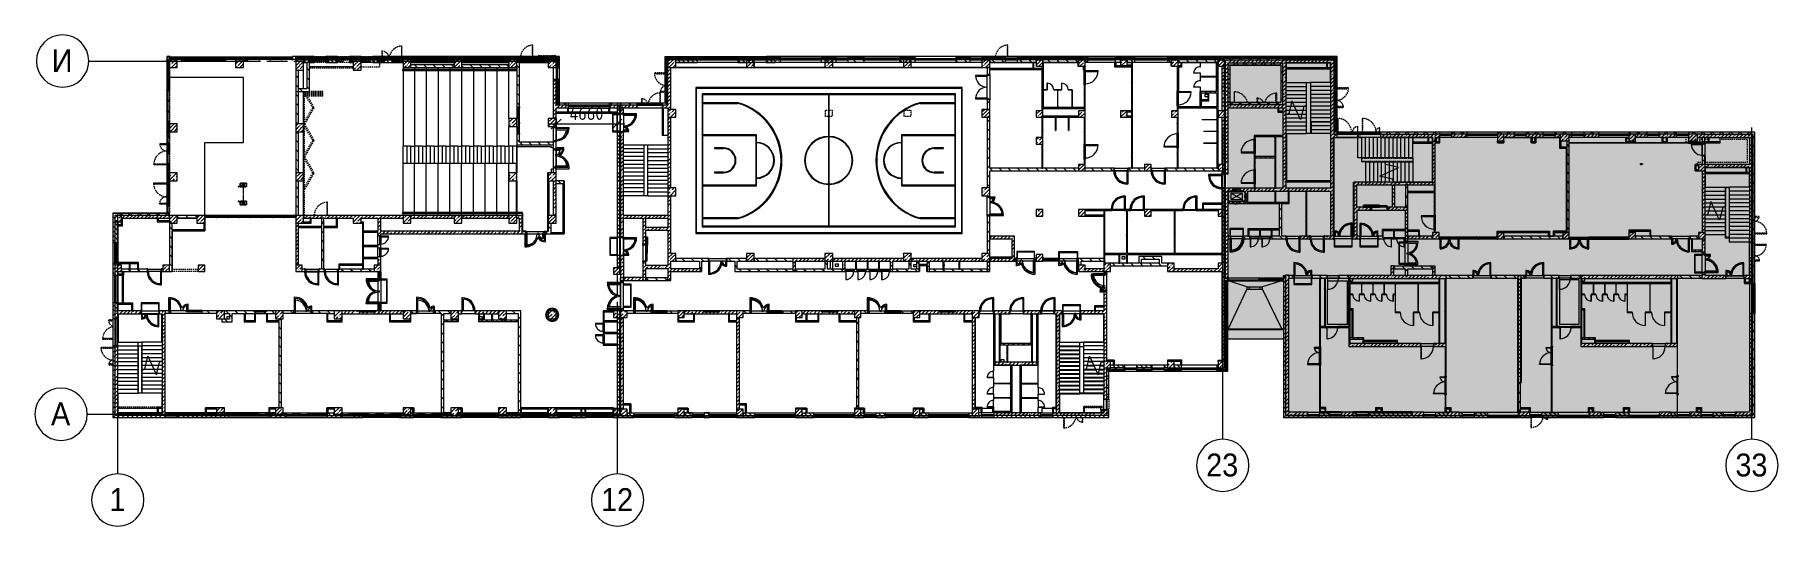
# Model space of a CAD drawing. Header units: millimetres. Extents: x 81609 to 272668, y -8553 to 29000.
# Drawn here: x 139430 to 272668, y -8553 to 29000 of the extents above; entities that cross this region are included whole.
import ezdxf

# ---------------------------------------------------------------- set-up
doc = ezdxf.new("R2010")
doc.units = ezdxf.units.MM
doc.linetypes.add('200_ШТРИХ__ш1_п0_6_', pattern=[160, 100, -60])
doc.linetypes.add('Осевая', pattern=[3175, 635, -476.25, 1587.5, -476.25])
for name, color, linetype, lineweight in [('A-ANNO-DIMS', 7, 'Continuous', 9), ('A-ANNO-DIMS-500', 7, 'Continuous', 9), ('A-DETL-MBND-1', 7, '200_ШТРИХ__ш1_п0_6_', 9), ('A-DOOR-6', 7, 'Continuous', 5), ('A-GENM-3', 7, 'Continuous', 5), ('A-GLAZ-3', 7, 'Continuous', 5), ('A-GLAZ-CURT-2', 7, 'Continuous', 5), ('A-GLAZ-CWMG-2', 7, 'Continuous', 5), ('A-WALL', 7, 'Continuous', 9), ('A-WALL-2', 7, 'Continuous', 5), ('I-WALL-3', 7, 'Continuous', 5), ('S-COLS-1', 7, 'Continuous', 5), ('S-STRS-2', 7, 'Continuous', 5), ('S-STRS-MBND-1', 7, 'Continuous', 5), ('Оси', 7, 'Continuous', 9), ('Оси-1', 7, 'Continuous', 20), ('Оси-2', 7, 'Осевая', 9)]:
    doc.layers.add(name, color=color, linetype=linetype, lineweight=lineweight)
for name, color, linetype, lineweight, true_color in [('A-DETL-1', 7, 'Continuous', 5, 0x737373), ('A-DETL-GENF-3', 7, 'Continuous', 5, 0xe2e2e2), ('A-DETL-GENF-4', 7, 'Continuous', 5, 0xb7b7b7), ('A-DETL-GENF-5', 7, 'Continuous', 5, 0xaaaaaa), ('A-DOOR-3', 7, 'Continuous', 5, 0xb7b7b7), ('A-DOOR-4', 7, 'Continuous', 5, 0xe2e2e2), ('A-DOOR-5', 7, 'Continuous', 5, 0xaaaaaa), ('A-DOOR-7', 7, 'Continuous', 5, 0x737373), ('A-DOOR-FRAM-2', 7, 'Continuous', 5, 0xe2e2e2), ('A-DOOR-FRAM-3', 7, 'Continuous', 5, 0xb7b7b7), ('A-DOOR-FRAM-4', 7, 'Continuous', 5, 0xaaaaaa), ('A-FLOR-1', 7, 'Continuous', 5, 0xaaaaaa), ('A-FLOR-2', 7, 'Continuous', 5, 0xb7b7b7), ('A-GENM-4', 7, 'Continuous', 5, 0x737373), ('A-GENM-5', 7, 'Continuous', 5, 0xe2ddcd), ('A-GLAZ-2', 7, 'Continuous', 5, 0x737373), ('A-GLAZ-CURT-3', 7, 'Continuous', 5, 0x737373), ('A-GLAZ-CWMG-3', 7, 'Continuous', 5, 0x383e42), ('A-GLAZ-CWMG-4', 7, 'Continuous', 5, 0x737373), ('A-ROOF-1', 7, 'Continuous', 5, 0x737373), ('A-WALL-3', 7, 'Continuous', 5, 0x737373), ('A-WALL-4', 7, 'Continuous', 9, 0x737373), ('A-WALL-PATT-1', 7, 'Continuous', 5, 0x787878), ('I-WALL-1', 7, 'Continuous', 5, 0xe7e7e7), ('I-WALL-2', 7, 'Continuous', 9, 0xe7e7e7), ('I-WALL-4', 7, 'Continuous', 5, 0x737373), ('I-WALL-5', 7, 'Continuous', 5, 0x787878), ('M-EQPM-3', 7, 'Continuous', 5, 0x737373), ('S-COLS-2', 7, 'Continuous', 5, 0x737373), ('S-STRS-3', 7, 'Continuous', 5, 0x737373), ('S-STRS-MBND-2', 7, 'Continuous', 5, 0x737373)]:
    doc.layers.add(name, color=color, linetype=linetype, lineweight=lineweight, true_color=true_color)
doc.layers.add('A-DETL-GENF-2', color=7, linetype='Continuous', lineweight=9, true_color=0xc0c0c0, transparency=0.4)
doc.styles.add('Arial_1', font='arial.ttf', dxfattribs={"width": 0.9, "height": 1750})
doc.styles.add('ISOCPEUR_1', font='isocpeur.ttf', dxfattribs={"width": 0.9, "height": 1000})
doc.dimstyles.new('ISO-2_0_0_9К_Средний_округл2', dxfattribs={"dimscale": 304.8, "dimtxt": 995.981176, "dimasz": 2.46063, "dimexe": 1.968504, "dimexo": 0, "dimgap": 0, "dimtad": 1, "dimdec": 0, "dimrnd": 10, "dimzin": 0, "dimdsep": 46, "dimtxsty": 'ISOCPEUR_1', "dimblk1": 'OBLIQUE', "dimblk2": 'OBLIQUE', "dimsah": 1, "dimcen": 0.09, "dimdle": 1.968504, "dimazin": 0, "dimtfac": 1, "dimtdec": 4, "dimtix": 1, "dimtmove": 0, "dimatfit": 3, "dimfxl": 1, "dimtvp": 1, "dimtolj": 1, "dimtzin": 0, "dimarcsym": 2})
pattern_1 = [(45, (145658, 0), (-353.5534, 353.5534), []), (135, (145658, 0), (-353.5534, -353.5534), [])]
pattern_2 = [(45, (145658, 0), (-285.1231, 285.1231), []), (45, (145943.1, 0), (-285.1231, 285.1231), [504.031, -100.806, 16.764, -84.042])]
pattern_3 = [(135, (145657.99, 0), (-176.7767, -176.7767), [])]
pattern_4 = [(135, (145658, 0), (-353.5534, -353.5534), [])]
pattern_5 = [(45, (145657.99, 0), (-176.7767, 176.7767), [])]
pattern_6 = [(135, (1826.41, 164.685), (-14.14214, -14.14214), []), (225, (1826.41, 164.685), (14.14214, -14.14214), [])]
pattern_7 = [(45, (-296.384, 164.685), (-14.1421, 14.1421), []), (135, (-296.384, 164.685), (-14.1421, -14.1421), [])]
pattern_8 = [(135, (1751.41, 164.685), (-14.14214, -14.14214), []), (225, (1751.41, 164.685), (14.14214, -14.14214), [])]
pattern_9 = [(45, (-371.384, 164.685), (-14.1421, 14.1421), []), (135, (-371.384, 164.685), (-14.1421, -14.1421), [])]
pattern_10 = [(135, (1576.41, 164.685), (-14.14214, -14.14214), []), (225, (1576.41, 164.685), (14.14214, -14.14214), [])]
pattern_11 = [(45, (-546.384, 164.685), (-14.1421, 14.1421), []), (135, (-546.384, 164.685), (-14.1421, -14.1421), [])]
pattern_12 = [(135, (145658, 0), (-377.1708, -377.1708), [533.4, -88.9, 17.78, -88.9]), (135, (145658, 376.94), (-377.1708, -377.1708), []), (50, (145658, 0), (637.6445, -55.7866), [66.675, -733.425]), (355, (145658, 0), (-123.3494, 668.6992), [53.34, -586.74]), (100.451, (145711.1, -4.65), (514.299, 612.908), [56.665, -623.315]), (46.184, (145658, 177.8), (948.7764, -147.1497), [100.012, -1100.137]), (96.636, (145737.05, 165.5), (830.909, 865.997), [84.998, -934.973]), (351.184, (145658, 177.8), (830.918, 865.988), [80.01, -880.11]), (21, (145746.9, 133.35), (530.6506, -357.9283), [66.675, -733.425]), (326, (145746.9, 133.35), (216.308, 644.6585), [53.34, -586.74]), (71.451, (145791.1, 103.5), (746.9596, 286.7243), [56.665, -623.315]), (37.5, (145657.99, 0), (10.81053, 295.9426), [16.764, -562.864, 16.764, -578.866, -588.962]), (37.5, (145657.99, 0), (10.81053, 295.9426), [-1175.258, 16.764, -572.198]), (7.5, (145658, 0), (233.86916, 350.63175), [16.764, -322.834, 16.764, -549.529, -224.472]), (7.5, (145658, 0), (233.86916, 350.63175), [-905.891, 16.764, -207.708]), (327.5, (145459.74, 0), (474.5678, -20.0513), [16.764, -205.486, 16.764, -676.656, -920.115]), (327.5, (145459.74, 0), (474.5678, -20.0513), [-915.67, 16.764, -903.351]), (317.5, (145370.84, 0), (518.4522, 88.9934), [16.764, -272.161, 16.764, -443.738, -653.415]), (317.5, (145370.84, 0), (518.4522, 88.9934), [-749.427, 16.764, -636.651])]
pattern_13 = [(135, (1751.41, 174.685), (-14.14214, -14.14214), []), (225, (1751.41, 174.685), (14.14214, -14.14214), [])]
pattern_14 = [(45, (-371.384, 174.685), (-14.1421, 14.1421), []), (135, (-371.384, 174.685), (-14.1421, -14.1421), [])]
pattern_15 = [(135, (1751.41, 104.685), (-14.14214, -14.14214), []), (225, (1751.41, 104.685), (14.14214, -14.14214), [])]
pattern_16 = [(45, (-371.384, 104.685), (-14.1421, 14.1421), []), (135, (-371.384, 104.685), (-14.1421, -14.1421), [])]
pattern_17 = [(135, (1951.41, 164.685), (-14.14214, -14.14214), []), (225, (1951.41, 164.685), (14.14214, -14.14214), [])]
pattern_18 = [(45, (-171.384, 164.685), (-14.1421, 14.1421), []), (135, (-171.384, 164.685), (-14.1421, -14.1421), [])]
pattern_19 = [(45, (145658, 0), (-530.33, 530.33), []), (135, (145658, 0), (-530.33, -530.33), [])]

msp = doc.modelspace()

# ---------------------------------------------------------------- texts
at = {"layer": 'Оси', "char_height": 1750, "attachment_point": 1, "style": 'Arial_1'}
for s, insert, width in [('\\fArial|b0|i0|c204|p34|;\\W.9;И', (140724.6, 27905.2), 1948.101), ('\\fArial|b0|i0|c204|p34|;\\W.9;А', (140666.5, 905.2), 1803.797), ('23', (228954.9, -3003), 3030.379), ('33', (269404.9, -3003), 3030.379), ('\\fArial|b0|i0|c204|p34|;\\W.9;1', (145130.4, -5649.6), 1515.189), ('12', (182704.9, -5649.6), 3030.379)]:
    msp.add_mtext(s, dxfattribs=dict(at, insert=insert, width=width))

# ---------------------------------------------------------------- blocks, each defined once
blk = doc.blocks.new('BSC_Колонна _Прямоугольная - 600х600-23286269-2_9_3_птичка')
at = {"layer": 'S-COLS-1'}
h = blk.add_hatch(dxfattribs=at)
h.set_pattern_fill('FP_49', color=256, style=0, pattern_type=2)
h.set_pattern_definition([(45, (-29509.74, -7600), (-285.123, 285.123), []), (45, (-29224.6, -7600), (-285.123, 285.123), [504.031, -100.806, 16.764, -84.042])])
h.paths.add_polyline_path([(-300, -300), (300, -300), (300, 300), (-300, 300)])
for p, q in [((300, 300), (-300, 300)), ((-300, 300), (-300, -300)), ((300, -300), (300, 300)), ((-300, -300), (300, -300))]:
    blk.add_line(p, q, dxfattribs=at)
blk = doc.blocks.new('BSC_Колонна _Прямоугольная - 500х500-23286270-2_9_3_птичка')
at = {"layer": 'S-COLS-1'}
h = blk.add_hatch(dxfattribs=at)
h.set_pattern_fill('FP_50', color=256, style=0, pattern_type=2)
h.set_pattern_definition([(45, (-38790, -7650), (-285.123, 285.123), []), (45, (-38504.88, -7650), (-285.123, 285.123), [504.031, -100.806, 16.764, -84.042])])
h.paths.add_polyline_path([(-250, -250), (250, -250), (250, 250), (-250, 250), (-250, 100)])
for p, q in [((250, 250), (-250, 250)), ((-250, 250), (-250, -250)), ((250, -250), (250, 250)), ((-250, -250), (250, -250))]:
    blk.add_line(p, q, dxfattribs=at)
blk = doc.blocks.new('BSC_Колонна _Прямоугольная - 500х500-V195-2_9_3_птичка')
at = {"layer": 'S-COLS-1'}
h = blk.add_hatch(dxfattribs=at)
h.set_pattern_fill('FP_51', color=256, style=0, pattern_type=2)
h.set_pattern_definition([(45, (-43160, -7650), (-285.123, 285.123), []), (45, (-42874.88, -7650), (-285.123, 285.123), [504.031, -100.806, 16.764, -84.042])])
h.paths.add_polyline_path([(-250, -250), (250, -250), (250, 250), (-250, 250)])
for p, q in [((250, 250), (-250, 250)), ((-250, 250), (-250, -250)), ((250, -250), (250, 250)), ((-250, -250), (250, -250))]:
    blk.add_line(p, q, dxfattribs=at)
blk = doc.blocks.new('BSC_Колонна _Прямоугольная - 500х500-V196-2_9_3_птичка')
at = {"layer": 'S-COLS-1'}
h = blk.add_hatch(dxfattribs=at)
h.set_pattern_fill('FP_52', color=256, style=0, pattern_type=2)
h.set_pattern_definition([(45, (-47660, -7650), (-285.123, 285.123), []), (45, (-47374.88, -7650), (-285.123, 285.123), [504.031, -100.806, 16.764, -84.042])])
h.paths.add_polyline_path([(-250, -250), (250, -250), (250, 250), (-250, 250), (-250, 100)])
for p, q in [((250, 250), (-250, 250)), ((-250, 250), (-250, -250)), ((250, -250), (250, 250)), ((-250, -250), (250, -250))]:
    blk.add_line(p, q, dxfattribs=at)
blk = doc.blocks.new('BSC_Колонна _Прямоугольная - 500х500-V197-2_9_3_птичка')
at = {"layer": 'S-COLS-1'}
h = blk.add_hatch(dxfattribs=at)
h.set_pattern_fill('FP_53', color=256, style=0, pattern_type=2)
h.set_pattern_definition([(45, (-52160, -7650), (-285.123, 285.123), []), (45, (-51874.88, -7650), (-285.123, 285.123), [504.031, -100.806, 16.764, -84.042])])
h.paths.add_polyline_path([(-250, -250), (250, -250), (250, 250), (-250, 250)])
for p, q in [((250, 250), (-250, 250)), ((-250, 250), (-250, -250)), ((250, -250), (250, 250)), ((-250, -250), (250, -250))]:
    blk.add_line(p, q, dxfattribs=at)
blk = doc.blocks.new('BSC_Колонна _Прямоугольная - 500х500-V198-2_9_3_птичка')
at = {"layer": 'S-COLS-1'}
h = blk.add_hatch(dxfattribs=at)
h.set_pattern_fill('FP_54', color=256, style=0, pattern_type=2)
h.set_pattern_definition([(45, (-61160, -7650), (-285.1231, 285.1231), []), (45, (-60874.88, -7650), (-285.123, 285.123), [504.031, -100.806, 16.764, -84.042])])
h.paths.add_polyline_path([(-250, -250), (250, -250), (250, 250), (-250, 250)])
for p, q in [((250, 250), (-250, 250)), ((-250, 250), (-250, -250)), ((250, -250), (250, 250)), ((-250, -250), (250, -250))]:
    blk.add_line(p, q, dxfattribs=at)
blk = doc.blocks.new('BSC_Колонна _Прямоугольная - 600х600-V199-2_9_3_птичка')
at = {"layer": 'S-COLS-1'}
h = blk.add_hatch(dxfattribs=at)
h.set_pattern_fill('FP_55', color=256, style=0, pattern_type=2)
h.set_pattern_definition([(45, (-25860, -200), (-285.123, 285.123), []), (45, (-25574.88, -200), (-285.123, 285.123), [504.031, -100.806, 16.764, -84.042])])
h.paths.add_polyline_path([(-105, -300), (300, -300), (300, 300), (-300, 300), (-300, -300)])
for p, q in [((300, 300), (-300, 300)), ((-300, 300), (-300, -300)), ((300, -300), (300, 300)), ((-300, -300), (300, -300))]:
    blk.add_line(p, q, dxfattribs=at)
blk = doc.blocks.new('BSC_Колонна _Прямоугольная - 600х600-V200-2_9_3_птичка')
at = {"layer": 'S-COLS-1'}
h = blk.add_hatch(dxfattribs=at)
h.set_pattern_fill('FP_56', color=256, style=0, pattern_type=2)
h.set_pattern_definition([(45, (-29509.74, -200), (-285.123, 285.123), []), (45, (-29224.6, -200), (-285.123, 285.123), [504.031, -100.806, 16.764, -84.042])])
h.paths.add_polyline_path([(-300, -300), (300, -300), (300, 300), (-300, 300)])
for p, q in [((300, 300), (-300, 300)), ((-300, 300), (-300, -300)), ((300, -300), (300, 300)), ((-300, -300), (300, -300))]:
    blk.add_line(p, q, dxfattribs=at)
blk = doc.blocks.new('BSC_Колонна _Прямоугольная - 500х500-V201-2_9_3_птичка')
at = {"layer": 'S-COLS-1'}
h = blk.add_hatch(dxfattribs=at)
h.set_pattern_fill('FP_57', color=256, style=0, pattern_type=2)
h.set_pattern_definition([(45, (-38790, -150), (-285.123, 285.123), []), (45, (-38504.88, -150), (-285.123, 285.123), [504.031, -100.806, 16.764, -84.042])])
h.paths.add_polyline_path([(-50, -250), (250, -250), (250, 250), (-250, 250), (-250, -250)])
for p, q in [((250, 250), (-250, 250)), ((-250, 250), (-250, -250)), ((250, -250), (250, 250)), ((-250, -250), (250, -250))]:
    blk.add_line(p, q, dxfattribs=at)
blk = doc.blocks.new('BSC_Колонна _Прямоугольная - 500х500-V202-2_9_3_птичка')
at = {"layer": 'S-COLS-1'}
h = blk.add_hatch(dxfattribs=at)
h.set_pattern_fill('FP_58', color=256, style=0, pattern_type=2)
h.set_pattern_definition([(45, (-43160, -150), (-285.123, 285.123), []), (45, (-42874.88, -150), (-285.123, 285.123), [504.031, -100.806, 16.764, -84.042])])
h.paths.add_polyline_path([(-250, -250), (250, -250), (250, 250), (-250, 250)])
for p, q in [((250, 250), (-250, 250)), ((-250, 250), (-250, -250)), ((250, -250), (250, 250)), ((-250, -250), (250, -250))]:
    blk.add_line(p, q, dxfattribs=at)
blk = doc.blocks.new('BSC_Колонна _Прямоугольная - 500х500-V203-2_9_3_птичка')
at = {"layer": 'S-COLS-1'}
h = blk.add_hatch(dxfattribs=at)
h.set_pattern_fill('FP_59', color=256, style=0, pattern_type=2)
h.set_pattern_definition([(45, (-47660, -150), (-285.123, 285.123), []), (45, (-47374.88, -150), (-285.123, 285.123), [504.031, -100.806, 16.764, -84.042])])
h.paths.add_polyline_path([(-250, -250), (250, -250), (250, 250), (-250, 250), (-250, 80)])
for p, q in [((250, 250), (-250, 250)), ((-250, 250), (-250, -250)), ((250, -250), (250, 250)), ((-250, -250), (250, -250))]:
    blk.add_line(p, q, dxfattribs=at)
blk = doc.blocks.new('BSC_Колонна _Прямоугольная - 500х500-V204-2_9_3_птичка')
at = {"layer": 'S-COLS-1'}
h = blk.add_hatch(dxfattribs=at)
h.set_pattern_fill('FP_60', color=256, style=0, pattern_type=2)
h.set_pattern_definition([(45, (-52160, -150), (-285.123, 285.123), []), (45, (-51874.88, -150), (-285.123, 285.123), [504.031, -100.806, 16.764, -84.042])])
h.paths.add_polyline_path([(-250, -250), (250, -250), (250, 250), (-250, 250)])
for p, q in [((250, 250), (-250, 250)), ((-250, 250), (-250, -250)), ((250, -250), (250, 250)), ((-250, -250), (250, -250))]:
    blk.add_line(p, q, dxfattribs=at)
blk = doc.blocks.new('BSC_Колонна _Прямоугольная - 500х500-V205-2_9_3_птичка')
at = {"layer": 'S-COLS-1'}
h = blk.add_hatch(dxfattribs=at)
h.set_pattern_fill('FP_61', color=256, style=0, pattern_type=2)
h.set_pattern_definition([(45, (-61160, -150), (-285.123, 285.123), []), (45, (-60874.88, -150), (-285.123, 285.123), [504.031, -100.806, 16.764, -84.042])])
h.paths.add_polyline_path([(-159, -250), (250, -250), (250, 250), (-250, 250), (-250, -250)])
for p, q in [((250, 250), (-250, 250)), ((-250, 250), (-250, -250)), ((250, -250), (250, 250)), ((-250, -250), (250, -250))]:
    blk.add_line(p, q, dxfattribs=at)
blk = doc.blocks.new('BSC_Колонна _Прямоугольная - 500х500-V206-2_9_3_птичка')
at = {"layer": 'S-COLS-1'}
h = blk.add_hatch(dxfattribs=at)
h.set_pattern_fill('FP_62', color=256, style=0, pattern_type=2)
h.set_pattern_definition([(45, (-65660, -150), (-285.1231, 285.1231), []), (45, (-65374.88, -150), (-285.1231, 285.1231), [504.031, -100.806, 16.764, -84.042])])
h.paths.add_polyline_path([(-22, -250), (250, -250), (250, 250), (-250, 250), (-250, -250)])
for p, q in [((250, 250), (-250, 250)), ((-250, 250), (-250, -250)), ((250, -250), (250, 250)), ((-250, -250), (250, -250))]:
    blk.add_line(p, q, dxfattribs=at)
blk = doc.blocks.new('BSC_Колонна _Прямоугольная - 500х500-V207-2_9_3_птичка')
at = {"layer": 'S-COLS-1'}
h = blk.add_hatch(dxfattribs=at)
h.set_pattern_fill('FP_63', color=256, style=0, pattern_type=2)
h.set_pattern_definition([(45, (-75730, -3800), (-285.1231, 285.1231), []), (45, (-75444.88, -3800), (-285.1231, 285.1231), [504.031, -100.806, 16.764, -84.042])])
h.paths.add_polyline_path([(-250, -250), (250, -250), (250, 250), (-250, 250), (-250, -99)])
for p, q in [((250, 250), (-250, 250)), ((-250, 250), (-250, -250)), ((250, -250), (250, 250)), ((-250, -250), (250, -250))]:
    blk.add_line(p, q, dxfattribs=at)
blk = doc.blocks.new('BSC_Колонна _Прямоугольная - 500х500-V208-2_9_3_птичка')
at = {"layer": 'S-COLS-1'}
h = blk.add_hatch(dxfattribs=at)
h.set_pattern_fill('FP_64', color=256, style=0, pattern_type=2)
h.set_pattern_definition([(45, (-80600, -3800), (-285.1231, 285.1231), []), (45, (-80314.88, -3800), (-285.1231, 285.1231), [504.031, -100.806, 16.764, -84.042])])
h.paths.add_polyline_path([(-121, -250), (250, -250), (250, 250), (-250, 250), (-250, -250)])
for p, q in [((250, 250), (-250, 250)), ((-250, 250), (-250, -250)), ((250, -250), (250, 250)), ((-250, -250), (250, -250))]:
    blk.add_line(p, q, dxfattribs=at)
blk = doc.blocks.new('BSC_Колонна _Прямоугольная - 500х500-V209-2_9_3_птичка')
at = {"layer": 'S-COLS-1'}
h = blk.add_hatch(dxfattribs=at)
h.set_pattern_fill('FP_65', color=256, style=0, pattern_type=2)
h.set_pattern_definition([(45, (-65660, -7650), (-285.1231, 285.1231), []), (45, (-65374.88, -7650), (-285.1231, 285.1231), [504.031, -100.806, 16.764, -84.042])])
h.paths.add_polyline_path([(-22, -250), (250, -250), (250, 250), (-250, 250), (-250, -250)])
for p, q in [((250, 250), (-250, 250)), ((-250, 250), (-250, -250)), ((250, -250), (250, 250)), ((-250, -250), (250, -250))]:
    blk.add_line(p, q, dxfattribs=at)
blk = doc.blocks.new('BSC_Колонна _Прямоугольная - 600х600-23205240-2_9_3_птичка')
at = {"layer": 'S-COLS-1'}
h = blk.add_hatch(dxfattribs=at)
h.set_pattern_fill('FP_66', color=256, style=0, pattern_type=2)
h.set_pattern_definition([(45, (-66460, -12000), (-285.1231, 285.1231), []), (45, (-66174.88, -12000), (-285.1231, 285.1231), [504.031, -100.806, 16.764, -84.042])])
h.paths.add_polyline_path([(-300, -300), (300, -300), (300, 300), (-300, 300)])
for p, q in [((300, 300), (-300, 300)), ((-300, 300), (-300, -300)), ((300, -300), (300, 300)), ((-300, -300), (300, -300))]:
    blk.add_line(p, q, dxfattribs=at)
blk = doc.blocks.new('BSC_Колонна _Прямоугольная - 600х800-24078684-2_9_3_птичка')
at = {"layer": 'S-COLS-1'}
h = blk.add_hatch(dxfattribs=at)
h.set_pattern_fill('FP_67', color=256, style=0, pattern_type=2)
h.set_pattern_definition([(45, (-14010, -26700), (-285.123, 285.123), []), (45, (-13724.88, -26700), (-285.123, 285.123), [504.031, -100.806, 16.764, -84.042])])
h.paths.add_polyline_path([(300, -400), (300, 400), (-300, 400), (-300, -400)])
for p, q in [((300, 400), (-300, 400)), ((-300, 400), (-300, -400)), ((300, -400), (300, 400)), ((-300, -400), (300, -400))]:
    blk.add_line(p, q, dxfattribs=at)
blk = doc.blocks.new('BSC_Колонна _Прямоугольная - 600х600-V210-2_9_3_птичка')
at = {"layer": 'S-COLS-1'}
h = blk.add_hatch(dxfattribs=at)
h.set_pattern_fill('FP_69', color=256, style=0, pattern_type=2)
h.set_pattern_definition([(45, (-14010, -14900), (-285.123, 285.123), []), (45, (-13724.88, -14900), (-285.123, 285.123), [504.031, -100.806, 16.764, -84.042])])
h.paths.add_polyline_path([(-300, -300), (300, -300), (300, 300), (-300, 300), (-300, -208)])
for p, q in [((300, 300), (-300, 300)), ((-300, 300), (-300, -300)), ((300, -300), (300, 300)), ((-300, -300), (300, -300))]:
    blk.add_line(p, q, dxfattribs=at)
blk = doc.blocks.new('BSC_Колонна _Прямоугольная - 600х600-23295697-2_9_3_птичка')
at = {"layer": 'S-COLS-1'}
h = blk.add_hatch(dxfattribs=at)
h.set_pattern_fill('FP_70', color=256, style=0, pattern_type=2)
h.set_pattern_definition([(45, (-14010, -18150), (-285.123, 285.123), []), (45, (-13724.88, -18150), (-285.123, 285.123), [504.031, -100.806, 16.764, -84.042])])
h.paths.add_polyline_path([(-300, -300), (300, -300), (300, 300), (-300, 300)])
for p, q in [((300, 300), (-300, 300)), ((-300, 300), (-300, -300)), ((300, -300), (300, 300)), ((-300, -300), (300, -300))]:
    blk.add_line(p, q, dxfattribs=at)
blk = doc.blocks.new('BSC_Колонна _Прямоугольная - 600х600-V211-2_9_3_птичка')
at = {"layer": 'S-COLS-1'}
h = blk.add_hatch(dxfattribs=at)
h.set_pattern_fill('FP_71', color=256, style=0, pattern_type=2)
h.set_pattern_definition([(45, (-14010, -21900), (-285.123, 285.123), []), (45, (-13724.88, -21900), (-285.123, 285.123), [504.031, -100.806, 16.764, -84.042])])
h.paths.add_polyline_path([(-300, -300), (300, -300), (300, 300), (-300, 300)])
for p, q in [((300, 300), (-300, 300)), ((-300, 300), (-300, -300)), ((300, -300), (300, 300)), ((-300, -300), (300, -300))]:
    blk.add_line(p, q, dxfattribs=at)
blk = doc.blocks.new('BSC_Колонна _Прямоугольная - 600х600-V212-2_9_3_птичка')
at = {"layer": 'S-COLS-1'}
h = blk.add_hatch(dxfattribs=at)
h.set_pattern_fill('FP_72', color=256, style=0, pattern_type=2)
h.set_pattern_definition([(45, (-25860, -7600), (-285.123, 285.123), []), (45, (-25574.88, -7600), (-285.123, 285.123), [504.031, -100.806, 16.764, -84.042])])
h.paths.add_polyline_path([(-300, -300), (300, -300), (300, 300), (-300, 300), (-300, 150)])
for p, q in [((300, 300), (-300, 300)), ((-300, 300), (-300, -300)), ((300, -300), (300, 300)), ((-300, -300), (300, -300))]:
    blk.add_line(p, q, dxfattribs=at)
blk = doc.blocks.new('BSC_Колонна _Прямоугольная - 600х600-V213-2_9_3_птичка')
at = {"layer": 'S-COLS-1'}
h = blk.add_hatch(dxfattribs=at)
h.set_pattern_fill('FP_73', color=256, style=0, pattern_type=2)
h.set_pattern_definition([(45, (-26110, -26800), (-285.123, 285.123), []), (45, (-25824.88, -26800), (-285.123, 285.123), [504.031, -100.806, 16.764, -84.042])])
h.paths.add_polyline_path([(-300, -300), (300, -300), (300, 300), (-300, 300)])
for p, q in [((300, 300), (-300, 300)), ((-300, 300), (-300, -300)), ((300, -300), (300, 300)), ((-300, -300), (300, -300))]:
    blk.add_line(p, q, dxfattribs=at)
blk = doc.blocks.new('BSC_Колонна _Прямоугольная - 600х600-V214-2_9_3_птичка')
at = {"layer": 'S-COLS-1'}
h = blk.add_hatch(dxfattribs=at)
h.set_pattern_fill('FP_74', color=256, style=0, pattern_type=2)
h.set_pattern_definition([(45, (-26110, -14900), (-285.123, 285.123), []), (45, (-25824.88, -14900), (-285.123, 285.123), [504.031, -100.806, 16.764, -84.042])])
h.paths.add_polyline_path([(-300, -300), (300, -300), (300, 300), (-300, 300)])
for p, q in [((300, 300), (-300, 300)), ((-300, 300), (-300, -300)), ((300, -300), (300, 300)), ((-300, -300), (300, -300))]:
    blk.add_line(p, q, dxfattribs=at)
blk = doc.blocks.new('BSC_Колонна _Прямоугольная - 600х600-V215-2_9_3_птичка')
at = {"layer": 'S-COLS-1'}
h = blk.add_hatch(dxfattribs=at)
h.set_pattern_fill('FP_75', color=256, style=0, pattern_type=2)
h.set_pattern_definition([(45, (-66460, -17000), (-285.1231, 285.1231), []), (45, (-66174.88, -17000), (-285.1231, 285.1231), [504.031, -100.806, 16.764, -84.042])])
h.paths.add_polyline_path([(-300, -300), (300, -300), (300, 300), (-300, 300), (-300, 6)])
for p, q in [((300, 300), (-300, 300)), ((-300, 300), (-300, -300)), ((300, -300), (300, 300)), ((-300, -300), (300, -300))]:
    blk.add_line(p, q, dxfattribs=at)
blk = doc.blocks.new('BSC_Колонна _Прямоугольная - 500х500-23287078-2_9_3_птичка')
at = {"layer": 'S-COLS-1'}
h = blk.add_hatch(dxfattribs=at)
h.set_pattern_fill('FP_77', color=256, style=0, pattern_type=2)
h.set_pattern_definition([(45, (-84450, -22950), (-285.1231, 285.1231), []), (45, (-84164.88, -22950), (-285.1231, 285.1231), [504.031, -100.806, 16.764, -84.042])])
h.paths.add_polyline_path([(-250, -250), (250, -250), (250, 250), (-250, 250), (-250, -160)])
for p, q in [((250, 250), (-250, 250)), ((-250, 250), (-250, -250)), ((250, -250), (250, 250)), ((-250, -250), (250, -250))]:
    blk.add_line(p, q, dxfattribs=at)
blk = doc.blocks.new('110_Дверь_СКБ_1Ст_Внутренняя1 - Д-8 950x2100h_охрана-V216-2_9_3_птичка')
at = {"layer": 'A-DOOR-4'}
h = blk.add_hatch(color=256, dxfattribs=at)
h.paths.add_polyline_path([(-437.5, 100), (-437.5, 20), (-402.5, 20), (-402.5, 60), (-412.5, 60), (-416.2, 100)])
h.paths.add_polyline_path([(437.5, 100), (437.5, 60), (427.5, 60), (427.5, 20), (462.5, 20), (462.5, 100)])
at = {"layer": 'A-DOOR-5'}
h = blk.add_hatch(dxfattribs=at)
h.set_pattern_fill('FP_6', color=256, style=0, pattern_type=2)
h.set_pattern_definition(pattern_6)
h.paths.add_polyline_path([(487.5, 100), (462.5, 100), (462.5, -100), (487.5, -100), (487.5, -34.8)])
at = {"layer": 'A-DOOR-FRAM-2'}
for points in [[(-492.5, 108), (-492.5, 100), (-422.5, 100), (-422.5, 108)], [(-422.5, 20), (-437.5, 20), (-437.5, -100), (-422.5, -100), (-422.5, -34.8)], [(397.5, 950), (397.5, 100), (437.5, 100), (437.5, 950)], [(511.4, 108), (447.5, 108), (447.5, 100), (517.5, 100), (517.5, 108)], [(462.5, 20), (447.5, 20), (447.5, -100), (462.5, -100), (462.5, -34.8)], [(-492.5, -100), (-492.5, -108), (-422.5, -108), (-422.5, -100)], [(517.5, -100), (447.5, -100), (447.5, -108), (517.5, -108)]]:
    blk.add_hatch(color=256, dxfattribs=at).paths.add_polyline_path(points)
at = {"layer": 'A-DOOR-FRAM-4'}
h = blk.add_hatch(dxfattribs=at)
h.set_pattern_fill('FP_7', color=256, style=0, pattern_type=2)
h.set_pattern_definition(pattern_7)
h.paths.add_polyline_path([(-437.5, 100), (-462.5, 100), (-462.5, -100), (-437.5, -100), (-437.5, -34.8)])
at = {"layer": 'A-DOOR-3'}
for p, q in [((437.5, 950), (397.5, 950)), ((397.5, 950), (397.5, 100)), ((397.5, 100), (437.5, 100)), ((437.5, 100), (437.5, 950))]:
    blk.add_line(p, q, dxfattribs=at)
blk.add_arc((437.5, 100), 850, 90, 180, dxfattribs=at)
at = {"layer": 'A-DOOR-FRAM-3'}
for p, q in [((-422.5, 108), (-492.5, 108)), ((-492.5, 108), (-492.5, 100)), ((-492.5, 100), (-422.5, 100)), ((-437.5, 100), (-462.5, 100)), ((-462.5, 100), (-462.5, -100)), ((-412.5, 100), (-437.5, 100)), ((-437.5, 100), (-437.5, 20)), ((-437.5, -100), (-437.5, 100)), ((-422.5, 100), (-437.5, 100)), ((-437.5, 100), (-437.5, 99)), ((-437.5, 99), (-422.5, 99)), ((-437.5, 20), (-402.5, 20)), ((-422.5, 20), (-437.5, 20)), ((-437.5, 20), (-437.5, -100)), ((-422.5, 100), (-422.5, 108)), ((-422.5, 99), (-422.5, 100)), ((-422.5, -100), (-422.5, 20)), ((-412.5, 60), (-412.5, 100)), ((-402.5, 60), (-412.5, 60)), ((-402.5, 20), (-402.5, 60)), ((437.5, 60), (427.5, 60)), ((427.5, 60), (427.5, 20)), ((427.5, 20), (462.5, 20)), ((437.5, 100), (437.5, 60)), ((462.5, 100), (437.5, 100)), ((517.5, 108), (447.5, 108)), ((447.5, 108), (447.5, 100)), ((462.5, 100), (447.5, 100)), ((447.5, 100), (447.5, 99)), ((447.5, 100), (517.5, 100)), ((447.5, 99), (462.5, 99)), ((462.5, 20), (447.5, 20)), ((447.5, 20), (447.5, -100)), ((462.5, 20), (462.5, 100)), ((487.5, 100), (462.5, 100)), ((462.5, 100), (462.5, -100)), ((462.5, 99), (462.5, 100)), ((462.5, -100), (462.5, 20)), ((487.5, -100), (487.5, 100)), ((517.5, 100), (517.5, 108)), ((-422.5, -100), (-492.5, -100)), ((-492.5, -100), (-492.5, -108)), ((-492.5, -108), (-422.5, -108)), ((-462.5, -100), (-437.5, -100)), ((-437.5, -100), (-422.5, -100)), ((-422.5, -108), (-422.5, -100)), ((447.5, -100), (462.5, -100)), ((517.5, -100), (447.5, -100)), ((447.5, -100), (447.5, -108)), ((447.5, -108), (517.5, -108)), ((462.5, -100), (487.5, -100)), ((517.5, -108), (517.5, -100))]:
    blk.add_line(p, q, dxfattribs=at)
blk = doc.blocks.new('110_Дверь_СКБ_2Ст - Д-5_п_ Из игровой в коридор-32679362-2_9_3_птичка')
at = {"layer": 'A-DOOR-4'}
h = blk.add_hatch(color=256, dxfattribs=at)
h.paths.add_polyline_path([(652.5, 30), (712.5, 30), (712.5, 110), (662.5, 110), (662.5, 60), (652.5, 60)])
h.paths.add_polyline_path([(-687.5, 30), (-627.5, 30), (-627.5, 60), (-637.5, 60), (-637.5, 110), (-687.5, 110)])
for points in [[(-587.5, 110), (-587.5, 510), (-637.5, 510), (-637.5, 110)], [(612.5, 110), (662.5, 110), (662.5, 1010), (612.5, 1010), (612.5, 152.6)], [(712.5, -110), (712.5, 30), (697.5, 30), (697.5, -110)]]:
    blk.add_hatch(color=256, dxfattribs=at).paths.add_polyline_path(points)
at = {"layer": 'A-DOOR-FRAM-2'}
for points in [[(-672.5, 110), (-672.5, 118), (-742.5, 118), (-742.5, 110)], [(-672.5, -110), (-672.5, 30), (-687.5, 30), (-687.5, -110)], [(767.5, 110), (767.5, 118), (697.5, 118), (697.5, 110)], [(-672.5, -118), (-672.5, -110), (-742.5, -110), (-742.5, -118)], [(767.5, -118), (767.5, -110), (697.5, -110), (697.5, -118)]]:
    blk.add_hatch(color=256, dxfattribs=at).paths.add_polyline_path(points)
at = {"layer": 'A-DOOR-3'}
for p, q in [((-637.5, 510), (-637.5, 110)), ((-587.5, 510), (-637.5, 510)), ((-637.5, 110), (-587.5, 110)), ((-587.5, 110), (-587.5, 510)), ((662.5, 1010), (612.5, 1010)), ((612.5, 1010), (612.5, 110)), ((612.5, 110), (662.5, 110)), ((662.5, 110), (662.5, 1010))]:
    blk.add_line(p, q, dxfattribs=at)
for centre, radius, start, end in [((-637.5, 110), 400, 360, 90), ((662.5, 110), 900, 90, 180)]:
    blk.add_arc(centre, radius, start, end, dxfattribs=at)
at = {"layer": 'A-DOOR-FRAM-3'}
for p, q in [((-672.5, 118), (-742.5, 118)), ((-742.5, 118), (-742.5, 110)), ((-742.5, 110), (-672.5, 110)), ((-637.5, 110), (-687.5, 110)), ((-687.5, 110), (-687.5, 30)), ((-687.5, 30), (-627.5, 30)), ((-672.5, 30), (-687.5, 30)), ((-687.5, 30), (-687.5, -110)), ((-672.5, 110), (-672.5, 118)), ((-672.5, -110), (-672.5, 30)), ((-637.5, 60), (-637.5, 110)), ((-627.5, 60), (-637.5, 60)), ((-627.5, 30), (-627.5, 60)), ((662.5, 60), (652.5, 60)), ((652.5, 60), (652.5, 30)), ((652.5, 30), (712.5, 30)), ((662.5, 110), (662.5, 60)), ((712.5, 110), (662.5, 110)), ((767.5, 118), (697.5, 118)), ((697.5, 118), (697.5, 110)), ((697.5, 110), (767.5, 110)), ((712.5, 30), (697.5, 30)), ((697.5, 30), (697.5, -110)), ((712.5, 30), (712.5, 110)), ((712.5, -110), (712.5, 30)), ((767.5, 110), (767.5, 118)), ((-672.5, -110), (-742.5, -110)), ((-742.5, -110), (-742.5, -118)), ((-742.5, -118), (-672.5, -118)), ((-687.5, -110), (-672.5, -110)), ((-672.5, -118), (-672.5, -110)), ((697.5, -110), (712.5, -110)), ((767.5, -110), (697.5, -110)), ((697.5, -110), (697.5, -118)), ((697.5, -118), (767.5, -118)), ((767.5, -118), (767.5, -110))]:
    blk.add_line(p, q, dxfattribs=at)
blk = doc.blocks.new('110_Дверь_СКБ_1Ст_Внутренняя1 - Д-4 1100x2100h_су мгн-32375332-2_9_3_птичка')
at = {"layer": 'A-DOOR-4'}
h = blk.add_hatch(color=256, dxfattribs=at)
h.paths.add_polyline_path([(512.5, 100), (512.5, 60), (502.5, 60), (502.5, 20), (537.5, 20), (537.5, 100)])
h.paths.add_polyline_path([(-487.5, 100), (-512.5, 100), (-512.5, 20), (-477.5, 20), (-477.5, 60), (-487.5, 60)])
at = {"layer": 'A-DOOR-5'}
h = blk.add_hatch(dxfattribs=at)
h.set_pattern_fill('FP_22', color=256, style=0, pattern_type=2)
h.set_pattern_definition(pattern_8)
h.paths.add_polyline_path([(562.5, 100), (537.5, 100), (537.5, -100), (562.5, -100)])
at = {"layer": 'A-DOOR-FRAM-2'}
for points in [[(-567.5, 108), (-567.5, 100), (-497.5, 100), (-497.5, 108)], [(-497.5, 20), (-512.5, 20), (-512.5, -100), (-497.5, -100)], [(-487.5, 1100), (-487.5, 100), (-447.5, 100), (-447.5, 1100)], [(592.5, 108), (522.5, 108), (522.5, 100), (592.5, 100)], [(537.5, 20), (522.5, 20), (522.5, -100), (537.5, -100)], [(-567.5, -100), (-567.5, -108), (-497.5, -108), (-497.5, -100)], [(592.5, -100), (522.5, -100), (522.5, -108), (592.5, -108)]]:
    blk.add_hatch(color=256, dxfattribs=at).paths.add_polyline_path(points)
at = {"layer": 'A-DOOR-FRAM-4'}
h = blk.add_hatch(dxfattribs=at)
h.set_pattern_fill('FP_23', color=256, style=0, pattern_type=2)
h.set_pattern_definition(pattern_9)
h.paths.add_polyline_path([(-512.5, 100), (-537.5, 100), (-537.5, -100), (-512.5, -100)])
at = {"layer": 'A-DOOR-5'}
for p, q in [((-487.5, 1100), (-487.5, 100)), ((-447.5, 1100), (-487.5, 1100)), ((-487.5, 100), (-447.5, 100)), ((-447.5, 100), (-447.5, 1100))]:
    blk.add_line(p, q, dxfattribs=at)
blk.add_arc((-487.5, 100), 1000, 360, 90, dxfattribs=at)
at = {"layer": 'A-DOOR-FRAM-4'}
for p, q in [((-497.5, 108), (-567.5, 108)), ((-567.5, 108), (-567.5, 100)), ((-567.5, 100), (-497.5, 100)), ((-512.5, 100), (-537.5, 100)), ((-537.5, 100), (-537.5, -100)), ((-487.5, 100), (-512.5, 100)), ((-512.5, 100), (-512.5, 20)), ((-512.5, -100), (-512.5, 100)), ((-497.5, 100), (-512.5, 100)), ((-512.5, 100), (-512.5, 99)), ((-512.5, 99), (-497.5, 99)), ((-512.5, 20), (-477.5, 20)), ((-497.5, 20), (-512.5, 20)), ((-512.5, 20), (-512.5, -100)), ((-497.5, 100), (-497.5, 108)), ((-497.5, 99), (-497.5, 100)), ((-497.5, -100), (-497.5, 20)), ((-487.5, 60), (-487.5, 100)), ((-477.5, 60), (-487.5, 60)), ((-477.5, 20), (-477.5, 60)), ((512.5, 60), (502.5, 60)), ((502.5, 60), (502.5, 20)), ((502.5, 20), (537.5, 20)), ((512.5, 100), (512.5, 60)), ((537.5, 100), (512.5, 100)), ((592.5, 108), (522.5, 108)), ((522.5, 108), (522.5, 100)), ((537.5, 100), (522.5, 100)), ((522.5, 100), (522.5, 99)), ((522.5, 100), (592.5, 100)), ((522.5, 99), (537.5, 99)), ((537.5, 20), (522.5, 20)), ((522.5, 20), (522.5, -100)), ((537.5, 20), (537.5, 100)), ((562.5, 100), (537.5, 100)), ((537.5, 100), (537.5, -100)), ((537.5, 99), (537.5, 100)), ((537.5, -100), (537.5, 20)), ((562.5, -100), (562.5, 100)), ((592.5, 100), (592.5, 108)), ((-497.5, -100), (-567.5, -100)), ((-567.5, -100), (-567.5, -108)), ((-567.5, -108), (-497.5, -108)), ((-537.5, -100), (-512.5, -100)), ((-512.5, -100), (-497.5, -100)), ((-497.5, -108), (-497.5, -100)), ((522.5, -100), (537.5, -100)), ((592.5, -100), (522.5, -100)), ((522.5, -100), (522.5, -108)), ((522.5, -108), (592.5, -108)), ((537.5, -100), (562.5, -100)), ((592.5, -108), (592.5, -100))]:
    blk.add_line(p, q, dxfattribs=at)
blk = doc.blocks.new('120_Окно_СКБ_1Ст - 120_Окно_СКБ_1Ст 900х2500_h_ с форточкой-22876038-2_9_3_птичка')
at = {"layer": 'A-GLAZ-2'}
for p, q in [((-450, -127), (-450, -57)), ((-450, -57), (-380, -57)), ((450, -57), (-450, -57)), ((-380, -127), (-450, -127)), ((-450, -127), (-400, -127)), ((-380, -127), (-400, -127)), ((-400, -127), (-400, -137)), ((-400, -137), (400, -137)), ((400, -137), (-400, -137)), ((-380, -57), (-380, -127)), ((380, -87), (-380, -87)), ((-380, -87), (-380, -127)), ((-330, -137), (-330, -87)), ((-330, -107), (330, -107)), ((330, -117), (-330, -117)), ((330, -137), (330, -87)), ((380, -127), (380, -57)), ((380, -57), (450, -57)), ((380, -127), (380, -87)), ((450, -127), (380, -127)), ((400, -127), (380, -127)), ((400, -127), (450, -127)), ((400, -137), (400, -127)), ((450, -57), (450, -127))]:
    blk.add_line(p, q, dxfattribs=at)
blk = doc.blocks.new('120_Окно_СКБ_1Ст - 120_Окно_СКБ_1Ст 900х2500_h_ с форточкой-22877787-2_9_3_птичка')
at = {"layer": 'A-GLAZ-2'}
for p, q in [((-450, -127), (-450, -57)), ((-450, -57), (-380, -57)), ((450, -57), (-450, -57)), ((-380, -127), (-450, -127)), ((-450, -127), (-400, -127)), ((-380, -127), (-400, -127)), ((-400, -127), (-400, -137)), ((-400, -137), (400, -137)), ((400, -137), (-400, -137)), ((-380, -57), (-380, -127)), ((380, -87), (-380, -87)), ((-380, -87), (-380, -127)), ((-330, -137), (-330, -87)), ((-330, -107), (330, -107)), ((330, -117), (-330, -117)), ((330, -137), (330, -87)), ((380, -127), (380, -57)), ((380, -57), (450, -57)), ((380, -127), (380, -87)), ((450, -127), (380, -127)), ((400, -127), (380, -127)), ((400, -127), (450, -127)), ((400, -137), (400, -127)), ((450, -57), (450, -127))]:
    blk.add_line(p, q, dxfattribs=at)
blk = doc.blocks.new('110_Дверь_СКБ_2Ст_Внутренняя - ДН-7д_л__ ДОО_Дв_1450x2100h_Загрузочная_ Помещение холодильных камер-21737406-2_9_3_птичка')
at = {"layer": 'A-DETL-MBND-1'}
for points in [[(-662.5, 283), (-662.5, 600), (-742.5, 600), (-742.5, 283)], [(767.5, 283), (767.5, 990), (687.5, 990), (687.5, 283)]]:
    blk.add_hatch(color=256, dxfattribs=at).paths.add_polyline_path(points)
for p, q in [((-742.5, 600), (-742.5, 283)), ((-662.5, 600), (-742.5, 600)), ((-662.5, 283), (-662.5, 600)), ((767.5, 990), (687.5, 990)), ((687.5, 990), (687.5, 283)), ((767.5, 283), (767.5, 990))]:
    blk.add_line(p, q, dxfattribs=at)
for centre, radius, start, end in [((-742.5, 40), 560, 26.054046, 90), ((767.5, 40), 950, 90, 165)]:
    blk.add_arc(centre, radius, start, end, dxfattribs=at)
blk = doc.blocks.new('110_Дверь_СКБ_1Ст_Внутренняя1 - ДН-6д_ ДОО_Дв_1150x2100-24253098-2_9_3_птичка')
at = {"layer": 'A-DETL-MBND-1'}
blk.add_hatch(color=256, dxfattribs=at).paths.add_polyline_path([(-472.5, 283), (-472.5, 1090), (-512.5, 1090), (-512.5, 283)])
for p, q in [((-512.5, 1090), (-512.5, 283)), ((-472.5, 1090), (-512.5, 1090)), ((-472.5, 283), (-472.5, 1090))]:
    blk.add_line(p, q, dxfattribs=at)
blk.add_arc((-512.5, 40), 1050, 13.41257, 90, dxfattribs=at)
blk = doc.blocks.new('Прямоугольный импост - Импост структурный с накладкой - 190мм-22856075-2_9_3_птичка')
at = {"layer": 'A-GLAZ-CWMG-2'}
for p, q in [((0, 190), (-50, 190)), ((-50, 190), (-50, 40)), ((-50, 40), (-40, 40)), ((-40, 0), (-50, 0)), ((-50, 0), (-50, -17)), ((-40, 40), (-40, 0)), ((-10, 0), (-10, 40)), ((-10, 40), (0, 40)), ((0, 0), (-10, 0)), ((0, 40), (0, 190)), ((0, -17), (0, 0)), ((-50, -17), (0, -17))]:
    blk.add_line(p, q, dxfattribs=at)
blk = doc.blocks.new('Прямоугольный импост - Импост структурный с накладкой - 190мм-V217-2_9_3_птичка')
at = {"layer": 'A-GLAZ-CWMG-2'}
for p, q in [((0, 190), (-50, 190)), ((-50, 190), (-50, 40)), ((-50, 40), (-40, 40)), ((-40, 0), (-50, 0)), ((-50, 0), (-50, -17)), ((-40, 40), (-40, 0)), ((-10, 0), (-10, 40)), ((-10, 40), (0, 40)), ((0, 0), (-10, 0)), ((0, 40), (0, 188)), ((0, -17), (0, 0)), ((-50, -17), (0, -17))]:
    blk.add_line(p, q, dxfattribs=at)
blk = doc.blocks.new('DOR_Проход в стене_Прямоугольный - 1050x1150 EI30-23344994-2_9_3_птичка')
at = {"layer": 'A-DOOR-3'}
for p, q in [((525, 100), (-525, 100)), ((525, -100), (-525, -100))]:
    blk.add_line(p, q, dxfattribs=at)
blk = doc.blocks.new('Прямоугольный импост - Импост структурный с накладкой - 190мм-22856805-2_9_3_птичка')
at = {"layer": 'A-GLAZ-CWMG-2'}
for p, q in [((0, 17), (-50, 17)), ((-50, 17), (-50, 0)), ((-50, 0), (-40, 0)), ((-40, 0), (-40, -40)), ((-10, -40), (-10, 0)), ((-10, 0), (0, 0)), ((0, 11), (0, 17)), ((-40, -40), (-50, -40)), ((-50, -40), (-50, -190)), ((-50, -190), (0, -190)), ((0, -40), (-10, -40))]:
    blk.add_line(p, q, dxfattribs=at)
blk = doc.blocks.new('BSC_Колонна _Прямоугольная - 600х600-23205375-2_9_3_птичка')
at = {"layer": 'S-COLS-1'}
h = blk.add_hatch(dxfattribs=at)
h.set_pattern_fill('FP_81', color=256, style=0, pattern_type=2)
h.set_pattern_definition([(45, (-54460, -12000), (-285.123, 285.123), []), (45, (-54174.88, -12000), (-285.123, 285.123), [504.031, -100.806, 16.764, -84.042])])
h.paths.add_polyline_path([(-300, -300), (300, -300), (300, 300), (-300, 300)])
for p, q in [((300, 300), (-300, 300)), ((-300, 300), (-300, -300)), ((300, -300), (300, 300)), ((-300, -300), (300, -300))]:
    blk.add_line(p, q, dxfattribs=at)
blk = doc.blocks.new('BSC_Колонна _Прямоугольная - 600х600-V218-2_9_3_птичка')
at = {"layer": 'S-COLS-1'}
h = blk.add_hatch(dxfattribs=at)
h.set_pattern_fill('FP_82', color=256, style=0, pattern_type=2)
h.set_pattern_definition([(45, (-42460, -26800), (-285.123, 285.123), []), (45, (-42174.88, -26800), (-285.123, 285.123), [504.031, -100.806, 16.764, -84.042])])
h.paths.add_polyline_path([(-300, -300), (300, -300), (300, 300), (-300, 300)])
for p, q in [((300, 300), (-300, 300)), ((-300, 300), (-300, -300)), ((300, -300), (300, 300)), ((-300, -300), (300, -300))]:
    blk.add_line(p, q, dxfattribs=at)
blk = doc.blocks.new('110_Дверь_СКБ_2Ст - Д-6_л__ ДОО_Дв_1450x2100h_Дверь из раздевальной в коридор-V219-2_9_3_птичка')
at = {"layer": 'A-DOOR-4'}
h = blk.add_hatch(color=256, dxfattribs=at)
h.paths.add_polyline_path([(712.5, 100), (662.5, 100), (662.5, 50), (652.5, 50), (652.5, 20), (712.5, 20)])
h.paths.add_polyline_path([(-627.5, 20), (-627.5, 50), (-637.5, 50), (-637.5, 100), (-687.5, 100), (-687.5, 20)])
for points in [[(-587.5, 100), (-587.5, 450), (-637.5, 450), (-637.5, 100)], [(662.5, 100), (662.5, 1050), (612.5, 1050), (612.5, 100)]]:
    blk.add_hatch(color=256, dxfattribs=at).paths.add_polyline_path(points)
at = {"layer": 'A-DOOR-5'}
h = blk.add_hatch(dxfattribs=at)
h.set_pattern_fill('FP_17', color=256, style=0, pattern_type=2)
h.set_pattern_definition(pattern_10)
h.paths.add_polyline_path([(737.5, 100), (712.5, 100), (712.5, -100), (737.5, -100)])
at = {"layer": 'A-DOOR-FRAM-2'}
for points in [[(-672.5, 100), (-672.5, 108), (-742.5, 108), (-742.5, 100)], [(-672.5, 20), (-687.5, 20), (-687.5, -100), (-672.5, -94.3)], [(767.5, 100), (767.5, 108), (697.5, 108), (697.5, 100)], [(712.5, 20), (697.5, 20), (697.5, -100), (712.5, -100)], [(-672.5, -100), (-742.5, -100), (-742.5, -108), (-672.5, -108)], [(767.5, -108), (767.5, -100), (697.5, -100), (697.5, -108)]]:
    blk.add_hatch(color=256, dxfattribs=at).paths.add_polyline_path(points)
at = {"layer": 'A-DOOR-FRAM-4'}
h = blk.add_hatch(dxfattribs=at)
h.set_pattern_fill('FP_18', color=256, style=0, pattern_type=2)
h.set_pattern_definition(pattern_11)
h.paths.add_polyline_path([(-687.5, -94.3), (-687.5, 100), (-712.5, 100), (-712.5, -100), (-687.5, -100)])
at = {"layer": 'A-DOOR-5'}
for p, q in [((-637.5, 450), (-637.5, 100)), ((-587.5, 450), (-637.5, 450)), ((-637.5, 100), (-587.5, 100)), ((-587.5, 100), (-587.5, 450)), ((662.5, 1050), (612.5, 1050)), ((612.5, 1050), (612.5, 100)), ((612.5, 100), (662.5, 100)), ((662.5, 100), (662.5, 1050))]:
    blk.add_line(p, q, dxfattribs=at)
for centre, radius, start, end in [((-637.5, 100), 350, 360, 90), ((662.5, 100), 950, 90, 180)]:
    blk.add_arc(centre, radius, start, end, dxfattribs=at)
at = {"layer": 'A-DOOR-FRAM-4'}
for p, q in [((-672.5, 108), (-742.5, 108)), ((-742.5, 108), (-742.5, 100)), ((-742.5, 100), (-672.5, 100)), ((-687.5, 100), (-712.5, 100)), ((-712.5, 100), (-712.5, -100)), ((-637.5, 100), (-687.5, 100)), ((-687.5, 100), (-687.5, 20)), ((-687.5, -100), (-687.5, 100)), ((-687.5, 20), (-627.5, 20)), ((-672.5, 20), (-687.5, 20)), ((-687.5, 20), (-687.5, -100)), ((-672.5, 100), (-672.5, 108)), ((-672.5, -100), (-672.5, 20)), ((-637.5, 50), (-637.5, 100)), ((-627.5, 50), (-637.5, 50)), ((-627.5, 20), (-627.5, 50)), ((662.5, 50), (652.5, 50)), ((652.5, 50), (652.5, 20)), ((652.5, 20), (712.5, 20)), ((662.5, 100), (662.5, 50)), ((712.5, 100), (662.5, 100)), ((767.5, 108), (697.5, 108)), ((697.5, 108), (697.5, 100)), ((697.5, 100), (767.5, 100)), ((712.5, 20), (697.5, 20)), ((697.5, 20), (697.5, -100)), ((712.5, 20), (712.5, 100)), ((737.5, 100), (712.5, 100)), ((712.5, 100), (712.5, -100)), ((712.5, -100), (712.5, 20)), ((737.5, -100), (737.5, 100)), ((767.5, 100), (767.5, 108)), ((-672.5, -100), (-742.5, -100)), ((-742.5, -100), (-742.5, -108)), ((-742.5, -108), (-672.5, -108)), ((-712.5, -100), (-687.5, -100)), ((-687.5, -100), (-672.5, -100)), ((-672.5, -108), (-672.5, -100)), ((697.5, -100), (712.5, -100)), ((767.5, -100), (697.5, -100)), ((697.5, -100), (697.5, -108)), ((697.5, -108), (767.5, -108)), ((712.5, -100), (737.5, -100)), ((767.5, -108), (767.5, -100))]:
    blk.add_line(p, q, dxfattribs=at)
blk = doc.blocks.new('Системная панель - Стекло - 40мм-22858580-2_9_3_птичка')
at = {"layer": 'A-GLAZ-CURT-2'}
for p, q in [((372.5, 40), (-372.5, 40)), ((-372.5, 40), (-372.5, 0)), ((-372.5, 0), (372.5, 0)), ((372.5, 0), (372.5, 40))]:
    blk.add_line(p, q, dxfattribs=at)
blk = doc.blocks.new('Системная панель - Стекло - 40мм-22858442-2_9_3_птичка')
at = {"layer": 'A-GLAZ-CURT-2'}
h = blk.add_hatch(dxfattribs=at)
h.set_pattern_fill('FP_84', color=256, style=0, pattern_type=2)
h.set_pattern_definition([(135, (19050.1, -4371.1), (-1414.21, -1414.21), [1000, -3000]), (135, (19550.1, -5371.1), (-1414.21, -1414.21), [3000, -1000]), (135, (20050.1, -3371.1), (-1414.21, -1414.21), [1000, -3000])])
h.paths.add_polyline_path([(385, 40), (-385, 40), (-385, 0), (385, 0)])
for p, q in [((385, 40), (-385, 40)), ((-385, 40), (-385, 0)), ((-385, 0), (385, 0)), ((385, 0), (385, 40))]:
    blk.add_line(p, q, dxfattribs=at)
blk = doc.blocks.new('Системная панель - Стекло - 40мм-V220-2_9_3_птичка')
at = {"layer": 'A-GLAZ-CURT-2'}
for p, q in [((385, 40), (-385, 40)), ((-385, 40), (-385, 0)), ((-385, 0), (385, 0)), ((385, 0), (385, 40))]:
    blk.add_line(p, q, dxfattribs=at)
blk = doc.blocks.new('Системная панель - Стекло - 40мм-23190197-2_9_3_птичка')
at = {"layer": 'A-GLAZ-CURT-2'}
for p, q in [((269, 40), (-269, 40)), ((-269, 40), (-269, 0)), ((-269, 0), (269, 0)), ((269, 0), (269, 40))]:
    blk.add_line(p, q, dxfattribs=at)
blk = doc.blocks.new('Прямоугольный импост - Импост структурный с накладкой - 190мм-22858300-2_9_3_птичка')
at = {"layer": 'A-GLAZ-CWMG-2'}
for p, q in [((-50, 0), (-50, 17)), ((-50, 17), (0, 17)), ((-40, 0), (-50, 0)), ((-40, -40), (-40, 0)), ((0, 0), (-10, 0)), ((-10, 0), (-10, -40)), ((0, 17), (0, 0)), ((-50, -190), (-50, -40)), ((-50, -40), (-40, -40)), ((0, -190), (-50, -190)), ((-10, -40), (0, -40)), ((0, -40), (0, -190))]:
    blk.add_line(p, q, dxfattribs=at)
blk = doc.blocks.new('Прямоугольный импост - Импост структурный с накладкой - 190мм-22856798-2_9_3_птичка')
at = {"layer": 'A-GLAZ-CWMG-2'}
for p, q in [((-25, 0), (-25, 17)), ((-25, 17), (25, 17)), ((-15, 0), (-25, 0)), ((-15, -40), (-15, 0)), ((25, 0), (15, 0)), ((15, 0), (15, -40)), ((25, 17), (25, 0)), ((-25, -190), (-25, -40)), ((-25, -40), (-15, -40)), ((25, -190), (-25, -190)), ((15, -40), (25, -40)), ((25, -40), (25, -190))]:
    blk.add_line(p, q, dxfattribs=at)
blk = doc.blocks.new('Прямоугольный импост - Импост структурный с накладкой - 190мм-23186008-2_9_3_птичка')
at = {"layer": 'A-GLAZ-CWMG-3'}
for points in [[(3854, 19975), (3871, 19975), (3871, 20725), (3854, 20725), (3854, 20476)], [(4031, 19975), (4061, 19978), (4061, 20725), (3911, 20725), (3911, 19975), (3958, 19975)]]:
    blk.add_hatch(color=256, dxfattribs=at).paths.add_polyline_path(points)
at = {"layer": 'A-GLAZ-CWMG-2'}
for p, q in [((3854, 20725), (3854, 19975)), ((4061, 20725), (4061, 19975)), ((3871, 19975), (3854, 19975)), ((4061, 19975), (4031, 19975))]:
    blk.add_line(p, q, dxfattribs=at)
blk = doc.blocks.new('Прямоугольный импост - Импост структурный с накладкой - 160мм-22858437-2_9_3_птичка')
at = {"layer": 'A-GLAZ-CWMG-2'}
for p, q in [((3854, 23925), (3854, 23175)), ((4011, 23925), (4011, 23175))]:
    blk.add_line(p, q, dxfattribs=at)
blk = doc.blocks.new('Системная панель - Стекло - 40мм-V221-2_9_3_птичка')
at = {"layer": 'A-GLAZ-CURT-2'}
for p, q in [((385, 40), (-385, 40)), ((-385, 40), (-385, 0)), ((-385, 0), (385, 0)), ((385, 0), (385, 40))]:
    blk.add_line(p, q, dxfattribs=at)
blk = doc.blocks.new('Системная панель - Стекло - 40мм-V222-2_9_3_птичка')
at = {"layer": 'A-GLAZ-CURT-2'}
h = blk.add_hatch(dxfattribs=at)
h.set_pattern_fill('FP_85', color=256, style=0, pattern_type=2)
h.set_pattern_definition([(135, (23850.1, -4371.1), (-1414.21, -1414.21), [1000, -3000]), (135, (24350.1, -5371.1), (-1414.21, -1414.21), [3000, -1000]), (135, (24850.1, -3371.1), (-1414.21, -1414.21), [1000, -3000])])
h.paths.add_polyline_path([(385, 40), (-385, 40), (-385, 0), (385, 0)])
for p, q in [((385, 40), (-385, 40)), ((-385, 40), (-385, 0)), ((-385, 0), (385, 0)), ((385, 0), (385, 40))]:
    blk.add_line(p, q, dxfattribs=at)
blk = doc.blocks.new('Прямоугольный импост - Импост структурный с накладкой - 160мм-23190189-2_9_3_птичка')
at = {"layer": 'A-GLAZ-CWMG-2'}
for p, q in [((3854, 15925), (3871, 15925)), ((3854, 15925), (3854, 15408)), ((4011, 15925), (4011, 15408))]:
    blk.add_line(p, q, dxfattribs=at)
blk = doc.blocks.new('Системная панель - Стекло - 40мм-22856069-2_9_3_птичка')
at = {"layer": 'A-GLAZ-CURT-2'}
for p, q in [((397.5, 0), (-397.5, 0)), ((-397.5, 0), (-397.5, -40)), ((397.5, -40), (397.5, 0)), ((-397.5, -40), (397.5, -40))]:
    blk.add_line(p, q, dxfattribs=at)
blk = doc.blocks.new('Системная панель - Стекло - 40мм-22856070-2_9_3_птичка')
at = {"layer": 'A-GLAZ-CURT-2'}
h = blk.add_hatch(dxfattribs=at)
h.set_pattern_fill('FP_86', color=256, style=0, pattern_type=2)
h.set_pattern_definition([(45, (-9285, -26790), (-1414.21, 1414.21), [1000, -3000]), (45, (-10285, -27290), (-1414.21, 1414.21), [3000, -1000]), (45, (-8285, -27790), (-1414.21, 1414.21), [1000, -3000])])
h.paths.add_polyline_path([(410, -40), (410, 0), (-410, 0), (-410, -40)])
for p, q in [((410, 0), (-410, 0)), ((-410, 0), (-410, -40)), ((-410, -40), (410, -40)), ((410, -40), (410, 0))]:
    blk.add_line(p, q, dxfattribs=at)
blk = doc.blocks.new('Системная панель - Стекло - 40мм-V223-2_9_3_птичка')
at = {"layer": 'A-GLAZ-CURT-2'}
for p, q in [((410, 0), (-410, 0)), ((-410, 0), (-410, -40)), ((-410, -40), (410, -40)), ((410, -40), (410, 0))]:
    blk.add_line(p, q, dxfattribs=at)
blk = doc.blocks.new('Системная панель - Стекло - 40мм-22856305-2_9_3_птичка')
at = {"layer": 'A-GLAZ-CURT-2'}
h = blk.add_hatch(dxfattribs=at)
h.set_pattern_fill('FP_87', color=256, style=0, pattern_type=2)
h.set_pattern_definition([(45, (-11835.1, -26790), (-1414.21, 1414.21), [1000, -3000]), (45, (-12835.1, -27290), (-1414.21, 1414.21), [3000, -1000]), (45, (-10835.1, -27790), (-1414.21, 1414.21), [1000, -3000])])
h.paths.add_polyline_path([(410, -40), (410, 0), (-410, 0), (-410, -40)])
for p, q in [((410, 0), (-410, 0)), ((-410, 0), (-410, -40)), ((-410, -40), (410, -40)), ((410, -40), (410, 0))]:
    blk.add_line(p, q, dxfattribs=at)
blk = doc.blocks.new('Системная панель - Стекло - 40мм-V224-2_9_3_птичка')
at = {"layer": 'A-GLAZ-CURT-2'}
for p, q in [((410, 0), (-410, 0)), ((-410, 0), (-410, -40)), ((-410, -40), (410, -40)), ((410, -40), (410, 0))]:
    blk.add_line(p, q, dxfattribs=at)
blk = doc.blocks.new('Системная панель - Стекло - 40мм-V225-2_9_3_птичка')
at = {"layer": 'A-GLAZ-CURT-2'}
for p, q in [((397.5, 0), (-397.5, 0)), ((-397.5, 0), (-397.5, -40)), ((397.5, -40), (397.5, 0)), ((-397.5, -40), (397.5, -40))]:
    blk.add_line(p, q, dxfattribs=at)
blk = doc.blocks.new('Прямоугольный импост - Импост структурный с накладкой - 190мм-22856073-2_9_3_птичка')
at = {"layer": 'A-GLAZ-CWMG-2'}
for p, q in [((-50, 40), (-50, 190)), ((-50, 190), (0, 190)), ((-40, 40), (-50, 40)), ((-50, -17), (-50, 0)), ((-50, 0), (-40, 0)), ((-40, 0), (-40, 40)), ((-10, 40), (-10, 0)), ((0, 40), (-10, 40)), ((-10, 0), (0, 0)), ((0, 190), (0, 40)), ((0, 0), (0, -17)), ((0, -17), (-50, -17))]:
    blk.add_line(p, q, dxfattribs=at)
blk = doc.blocks.new('Прямоугольный импост - Импост структурный с накладкой - 160мм-22794259-2_9_3_птичка')
at = {"layer": 'A-GLAZ-CWMG-2'}
for p, q in [((4160, 27307), (4935, 27307)), ((4160, 27150), (4935, 27150))]:
    blk.add_line(p, q, dxfattribs=at)
blk = doc.blocks.new('Прямоугольный импост - Импост структурный с накладкой - 160мм-20149070-2_9_3_птичка')
at = {"layer": 'A-GLAZ-CWMG-2'}
for p, q in [((8385, 27307), (9185, 27307)), ((8385, 27150), (9185, 27150))]:
    blk.add_line(p, q, dxfattribs=at)
blk = doc.blocks.new('Прямоугольный импост - Импост структурный с накладкой - 160мм-22794460-2_9_3_птичка')
at = {"layer": 'A-GLAZ-CWMG-2'}
for p, q in [((10935, 27307), (11285, 27307)), ((10935, 27150), (11285, 27150))]:
    blk.add_line(p, q, dxfattribs=at)
blk = doc.blocks.new('Прямоугольный импост - Импост структурный с накладкой - 160мм-22794342-2_9_3_птичка')
at = {"layer": 'A-GLAZ-CWMG-2'}
for p, q in [((11285, 27307), (11735, 27307)), ((11285, 27150), (11735, 27150))]:
    blk.add_line(p, q, dxfattribs=at)
blk = doc.blocks.new('Прямоугольный импост - Импост структурный с накладкой - 190мм-22856065-2_9_3_птичка')
at = {"layer": 'A-GLAZ-CWMG-2'}
for p, q in [((-25, 40), (-25, 190)), ((-25, 190), (25, 190)), ((-15, 40), (-25, 40)), ((-25, -17), (-25, 0)), ((-25, 0), (-15, 0)), ((-15, 0), (-15, 40)), ((15, 40), (15, 0)), ((25, 40), (15, 40)), ((15, 0), (25, 0)), ((25, 190), (25, 40)), ((25, 0), (25, -17)), ((25, -17), (-25, -17))]:
    blk.add_line(p, q, dxfattribs=at)
blk = doc.blocks.new('Прямоугольный импост - Импост структурный с накладкой - 190мм-V226-2_9_3_птичка')
at = {"layer": 'A-GLAZ-CWMG-2'}
for p, q in [((-50, 190), (-50, 40)), ((-50, 40), (-40, 40)), ((-40, 0), (-50, 0)), ((-50, 0), (-50, -17)), ((-40, 40), (-40, 0)), ((-10, 0), (-10, 40)), ((-10, 40), (0, 40)), ((0, 0), (-10, 0)), ((0, 40), (0, 190)), ((0, -17), (0, 0)), ((-50, -17), (0, -17))]:
    blk.add_line(p, q, dxfattribs=at)
blk = doc.blocks.new('BSC_Колонна _Прямоугольная - 500х500-V227-2_9_3_птичка')
at = {"layer": 'S-COLS-1'}
h = blk.add_hatch(dxfattribs=at)
h.set_pattern_fill('FP_88', color=256, style=0, pattern_type=2)
h.set_pattern_definition([(45, (-56660, -150), (-285.123, 285.123), []), (45, (-56374.88, -150), (-285.123, 285.123), [504.031, -100.806, 16.764, -84.042])])
h.paths.add_polyline_path([(-250, -250), (250, -250), (250, 250), (-250, 250), (-250, 80)])
for p, q in [((250, 250), (-250, 250)), ((-250, 250), (-250, -250)), ((250, -250), (250, 250)), ((-250, -250), (250, -250))]:
    blk.add_line(p, q, dxfattribs=at)
blk = doc.blocks.new('BSC_Колонна _Прямоугольная - 500х500-V228-2_9_3_птичка')
at = {"layer": 'S-COLS-1'}
h = blk.add_hatch(dxfattribs=at)
h.set_pattern_fill('FP_89', color=256, style=0, pattern_type=2)
h.set_pattern_definition([(45, (-56660, -7650), (-285.123, 285.123), []), (45, (-56374.88, -7650), (-285.123, 285.123), [504.031, -100.806, 16.764, -84.042])])
h.paths.add_polyline_path([(-250, -250), (250, -250), (250, 250), (-250, 250), (-250, 100)])
for p, q in [((250, 250), (-250, 250)), ((-250, 250), (-250, -250)), ((250, -250), (250, 250)), ((-250, -250), (250, -250))]:
    blk.add_line(p, q, dxfattribs=at)
blk = doc.blocks.new('BSC_Колонна _Прямоугольная - 600х600-V229-2_9_3_птичка')
at = {"layer": 'S-COLS-1'}
h = blk.add_hatch(dxfattribs=at)
h.set_pattern_fill('FP_90', color=256, style=0, pattern_type=2)
h.set_pattern_definition([(45, (-33310, -7600), (-285.123, 285.123), []), (45, (-33024.88, -7600), (-285.123, 285.123), [504.031, -100.806, 16.764, -84.042])])
h.paths.add_polyline_path([(-135, -300), (300, -300), (300, 300), (-300, 300), (-300, -300)])
for p, q in [((300, 300), (-300, 300)), ((-300, 300), (-300, -300)), ((300, -300), (300, 300)), ((-300, -300), (300, -300))]:
    blk.add_line(p, q, dxfattribs=at)
blk = doc.blocks.new('BSC_Колонна _Прямоугольная - 600х600-V230-2_9_3_птичка')
at = {"layer": 'S-COLS-1'}
h = blk.add_hatch(dxfattribs=at)
h.set_pattern_fill('FP_91', color=256, style=0, pattern_type=2)
h.set_pattern_definition([(45, (-33310, -200), (-285.123, 285.123), []), (45, (-33024.88, -200), (-285.123, 285.123), [504.031, -100.806, 16.764, -84.042])])
h.paths.add_polyline_path([(-300, -300), (300, -300), (300, 300), (-300, 300)])
for p, q in [((300, 300), (-300, 300)), ((-300, 300), (-300, -300)), ((300, -300), (300, 300)), ((-300, -300), (300, -300))]:
    blk.add_line(p, q, dxfattribs=at)
blk = doc.blocks.new('BSC_Колонна _Прямоугольная - 600х600-V231-2_9_3_птичка')
at = {"layer": 'S-COLS-1'}
h = blk.add_hatch(dxfattribs=at)
h.set_pattern_fill('FP_92', color=256, style=0, pattern_type=2)
h.set_pattern_definition([(45, (-42460, -17000), (-285.123, 285.123), []), (45, (-42174.88, -17000), (-285.123, 285.123), [504.031, -100.806, 16.764, -84.042])])
h.paths.add_polyline_path([(-300, -300), (300, -300), (300, 300), (-300, 300)])
for p, q in [((300, 300), (-300, 300)), ((-300, 300), (-300, -300)), ((300, -300), (300, 300)), ((-300, -300), (300, -300))]:
    blk.add_line(p, q, dxfattribs=at)
blk = doc.blocks.new('BSC_Колонна _Прямоугольная - 600х600-V232-2_9_3_птичка')
at = {"layer": 'S-COLS-1'}
h = blk.add_hatch(dxfattribs=at)
h.set_pattern_fill('FP_93', color=256, style=0, pattern_type=2)
h.set_pattern_definition([(45, (-42460, -23000), (-285.123, 285.123), []), (45, (-42174.88, -23000), (-285.123, 285.123), [504.031, -100.806, 16.764, -84.042])])
h.paths.add_polyline_path([(-300, -300), (300, -300), (300, 300), (-300, 300), (-300, -210)])
for p, q in [((300, 300), (-300, 300)), ((-300, 300), (-300, -300)), ((300, -300), (300, 300)), ((-300, -300), (300, -300))]:
    blk.add_line(p, q, dxfattribs=at)
blk = doc.blocks.new('BSC_Колонна _Прямоугольная - 600х600-V233-2_9_3_птичка')
at = {"layer": 'S-COLS-1'}
h = blk.add_hatch(dxfattribs=at)
h.set_pattern_fill('FP_94', color=256, style=0, pattern_type=2)
h.set_pattern_definition([(45, (-60460, -12000), (-285.1231, 285.1231), []), (45, (-60174.88, -12000), (-285.1231, 285.1231), [504.031, -100.806, 16.764, -84.042])])
h.paths.add_polyline_path([(-300, -300), (300, -300), (300, 300), (-300, 300), (-300, -201)])
for p, q in [((300, 300), (-300, 300)), ((-300, 300), (-300, -300)), ((300, -300), (300, 300)), ((-300, -300), (300, -300))]:
    blk.add_line(p, q, dxfattribs=at)
blk = doc.blocks.new('Системная панель - Стекло - 40мм-V234-2_9_3_птичка')
at = {"layer": 'A-GLAZ-CURT-2'}
h = blk.add_hatch(dxfattribs=at)
h.set_pattern_fill('FP_95', color=256, style=0, pattern_type=2)
h.set_pattern_definition([(45, (-17860.3, -26790), (-1414.21, 1414.21), [1000, -3000]), (45, (-18860.3, -27290), (-1414.21, 1414.21), [3000, -1000]), (45, (-16860.3, -27790), (-1414.21, 1414.21), [1000, -3000])])
h.paths.add_polyline_path([(-410, -40), (410, -40), (410, 0), (-410, 0)])
for p, q in [((410, 0), (-410, 0)), ((-410, 0), (-410, -40)), ((-410, -40), (410, -40)), ((410, -40), (410, 0))]:
    blk.add_line(p, q, dxfattribs=at)
blk = doc.blocks.new('Системная панель - Стекло - 40мм-V235-2_9_3_птичка')
at = {"layer": 'A-GLAZ-CURT-2'}
for p, q in [((410, 0), (-410, 0)), ((-410, 0), (-410, -40)), ((-410, -40), (410, -40)), ((410, -40), (410, 0))]:
    blk.add_line(p, q, dxfattribs=at)
blk = doc.blocks.new('120_Окно_СКБ_2Ст - 120_Окно_СКБ_2Ст 2100х2400 _мал створка справа_-22446225-2_9_3_птичка')
at = {"layer": 'A-GLAZ-3'}
for p, q in [((-1050, -127), (-1050, -57)), ((-1050, -57), (-980, -57)), ((1050, -57), (-1050, -57)), ((-980, -127), (-1050, -127)), ((-1050, -127), (-1000, -127)), ((-980, -127), (-1000, -127)), ((-1000, -127), (-1000, -137)), ((-1000, -137), (170, -137)), ((170, -137), (-1000, -137)), ((-980, -57), (-980, -127)), ((150, -87), (-980, -87)), ((-980, -87), (-980, -127)), ((-930, -137), (-930, -87)), ((-930, -107), (100, -107)), ((100, -117), (-930, -117)), ((100, -137), (100, -87)), ((150, -127), (150, -57)), ((150, -57), (220, -57)), ((150, -127), (150, -87)), ((220, -127), (150, -127)), ((170, -127), (150, -127)), ((170, -127), (200, -127)), ((170, -137), (170, -127)), ((220, -127), (200, -127)), ((200, -127), (200, -137)), ((200, -137), (1000, -137)), ((1000, -137), (200, -137)), ((220, -57), (220, -127)), ((980, -87), (220, -87)), ((220, -87), (220, -127)), ((270, -137), (270, -87)), ((270, -107), (930, -107)), ((930, -117), (270, -117)), ((930, -137), (930, -87)), ((980, -127), (980, -57)), ((980, -57), (1050, -57)), ((980, -127), (980, -87)), ((1050, -127), (980, -127)), ((1000, -127), (980, -127)), ((1000, -127), (1050, -127)), ((1000, -137), (1000, -127)), ((1050, -57), (1050, -127))]:
    blk.add_line(p, q, dxfattribs=at)
blk = doc.blocks.new('120_Окно_СКБ_1Ст - 120_Окно_СКБ_1Ст 900х2500_h_-22445987-2_9_3_птичка')
at = {"layer": 'A-GLAZ-3'}
for p, q in [((-450, -127), (-450, -57)), ((-450, -57), (-380, -57)), ((450, -57), (-450, -57)), ((-380, -127), (-450, -127)), ((-450, -127), (-400, -127)), ((-380, -127), (-400, -127)), ((-400, -127), (-400, -137)), ((-400, -137), (400, -137)), ((400, -137), (-400, -137)), ((-380, -57), (-380, -127)), ((380, -87), (-380, -87)), ((-380, -87), (-380, -127)), ((-330, -137), (-330, -87)), ((-330, -107), (330, -107)), ((330, -117), (-330, -117)), ((330, -137), (330, -87)), ((380, -127), (380, -57)), ((380, -57), (450, -57)), ((380, -127), (380, -87)), ((450, -127), (380, -127)), ((400, -127), (380, -127)), ((400, -127), (450, -127)), ((400, -137), (400, -127)), ((450, -57), (450, -127))]:
    blk.add_line(p, q, dxfattribs=at)
blk = doc.blocks.new('120_Окно_СКБ_2Ст - 120_Окно_СКБ_2Ст 3100х2500 _мал_створка слева_-22446080-2_9_3_птичка')
at = {"layer": 'A-GLAZ-3'}
for p, q in [((-1550, -127), (-1550, -57)), ((-1550, -57), (-1480, -57)), ((1550, -57), (-1550, -57)), ((-1480, -127), (-1550, -127)), ((-1550, -127), (-1500, -127)), ((-1480, -127), (-1500, -127)), ((-1500, -127), (-1500, -137)), ((-1500, -137), (670, -137)), ((670, -137), (-1500, -137)), ((-1480, -57), (-1480, -127)), ((650, -87), (-1480, -87)), ((-1480, -87), (-1480, -127)), ((-1430, -137), (-1430, -87)), ((-1430, -107), (600, -107)), ((600, -117), (-1430, -117)), ((600, -137), (600, -87)), ((650, -127), (650, -57)), ((650, -57), (720, -57)), ((650, -127), (650, -87)), ((720, -127), (650, -127)), ((670, -127), (650, -127)), ((670, -127), (700, -127)), ((670, -137), (670, -127)), ((720, -127), (700, -127)), ((700, -127), (700, -137)), ((700, -137), (1500, -137)), ((1500, -137), (700, -137)), ((720, -57), (720, -127)), ((1480, -87), (720, -87)), ((720, -87), (720, -127)), ((770, -137), (770, -87)), ((770, -107), (1430, -107)), ((1430, -117), (770, -117)), ((1430, -137), (1430, -87)), ((1480, -127), (1480, -57)), ((1480, -57), (1550, -57)), ((1480, -127), (1480, -87)), ((1550, -127), (1480, -127)), ((1500, -127), (1480, -127)), ((1500, -127), (1550, -127)), ((1500, -137), (1500, -127)), ((1550, -57), (1550, -127))]:
    blk.add_line(p, q, dxfattribs=at)
blk = doc.blocks.new('120_Окно_СКБ_1Ст - 120_Окно_СКБ_1Ст 900х2500_h_-20664874-2_9_3_птичка')
at = {"layer": 'A-GLAZ-3'}
for p, q in [((-450, -127), (-450, -57)), ((-450, -57), (-380, -57)), ((450, -57), (-450, -57)), ((-380, -127), (-450, -127)), ((-450, -127), (-400, -127)), ((-380, -127), (-400, -127)), ((-400, -127), (-400, -137)), ((-400, -137), (400, -137)), ((400, -137), (-400, -137)), ((-380, -57), (-380, -127)), ((380, -87), (-380, -87)), ((-380, -87), (-380, -127)), ((-330, -137), (-330, -87)), ((-330, -107), (330, -107)), ((330, -117), (-330, -117)), ((330, -137), (330, -87)), ((380, -127), (380, -57)), ((380, -57), (450, -57)), ((380, -127), (380, -87)), ((450, -127), (380, -127)), ((400, -127), (380, -127)), ((400, -127), (450, -127)), ((400, -137), (400, -127)), ((450, -57), (450, -127))]:
    blk.add_line(p, q, dxfattribs=at)
blk = doc.blocks.new('120_Окно_СКБ_2Ст - 120_Окно_СКБ_2Ст 2100х2500 _мал створка СЛЕВА_-22446485-2_9_3_птичка')
at = {"layer": 'A-GLAZ-3'}
for p, q in [((-1050, -127), (-1050, -57)), ((-1050, -57), (-980, -57)), ((1050, -57), (-1050, -57)), ((-980, -127), (-1050, -127)), ((-1050, -127), (-1000, -127)), ((-980, -127), (-1000, -127)), ((-1000, -127), (-1000, -137)), ((-1000, -137), (-200, -137)), ((-200, -137), (-1000, -137)), ((-980, -57), (-980, -127)), ((-220, -87), (-980, -87)), ((-980, -87), (-980, -127)), ((-930, -137), (-930, -87)), ((-930, -107), (-270, -107)), ((-270, -117), (-930, -117)), ((-270, -137), (-270, -87)), ((-220, -127), (-220, -57)), ((-220, -57), (-150, -57)), ((-220, -127), (-220, -87)), ((-150, -127), (-220, -127)), ((-200, -127), (-220, -127)), ((-200, -127), (-170, -127)), ((-200, -137), (-200, -127)), ((-150, -127), (-170, -127)), ((-170, -127), (-170, -137)), ((-170, -137), (1000, -137)), ((1000, -137), (-170, -137)), ((-150, -57), (-150, -127)), ((980, -87), (-150, -87)), ((-150, -87), (-150, -127)), ((-100, -137), (-100, -87)), ((-100, -107), (930, -107)), ((930, -117), (-100, -117)), ((930, -137), (930, -87)), ((980, -127), (980, -57)), ((980, -57), (1050, -57)), ((980, -127), (980, -87)), ((1050, -127), (980, -127)), ((1000, -127), (980, -127)), ((1000, -127), (1050, -127)), ((1000, -137), (1000, -127)), ((1050, -57), (1050, -127))]:
    blk.add_line(p, q, dxfattribs=at)
blk = doc.blocks.new('120_Окно_СКБ_2Ст - 120_Окно_СКБ_2Ст 3100х2500 _мал_ створка слева-2_-22446420-2_9_3_птичка')
at = {"layer": 'A-GLAZ-3'}
for p, q in [((-1550, -127), (-1550, -57)), ((-1550, -57), (-1480, -57)), ((1550, -57), (-1550, -57)), ((-1480, -127), (-1550, -127)), ((-1550, -127), (-1500, -127)), ((-1480, -127), (-1500, -127)), ((-1500, -127), (-1500, -137)), ((-1500, -137), (-700, -137)), ((-700, -137), (-1500, -137)), ((-1480, -57), (-1480, -127)), ((-720, -87), (-1480, -87)), ((-1480, -87), (-1480, -127)), ((-1430, -137), (-1430, -87)), ((-1430, -107), (-770, -107)), ((-770, -117), (-1430, -117)), ((-770, -137), (-770, -87)), ((-720, -127), (-720, -57)), ((-720, -57), (-650, -57)), ((-720, -127), (-720, -87)), ((-650, -127), (-720, -127)), ((-700, -127), (-720, -127)), ((-700, -127), (-670, -127)), ((-700, -137), (-700, -127)), ((-650, -127), (-670, -127)), ((-670, -127), (-670, -137)), ((-670, -137), (1500, -137)), ((1500, -137), (-670, -137)), ((-650, -57), (-650, -127)), ((1480, -87), (-650, -87)), ((-650, -87), (-650, -127)), ((-600, -137), (-600, -87)), ((-600, -107), (1430, -107)), ((1430, -117), (-600, -117)), ((1430, -137), (1430, -87)), ((1480, -127), (1480, -57)), ((1480, -57), (1550, -57)), ((1480, -127), (1480, -87)), ((1550, -127), (1480, -127)), ((1500, -127), (1480, -127)), ((1500, -127), (1550, -127)), ((1500, -137), (1500, -127)), ((1550, -57), (1550, -127))]:
    blk.add_line(p, q, dxfattribs=at)
blk = doc.blocks.new('120_Окно_СКБ_2Ст - 120_Окно_СКБ_2Ст 3100х2500 _мал_ створка слева-2_-V236-2_9_3_птичка')
at = {"layer": 'A-GLAZ-3'}
for p, q in [((-1550, -127), (-1550, -57)), ((-1550, -57), (-1480, -57)), ((1550, -57), (-1550, -57)), ((-1480, -127), (-1550, -127)), ((-1550, -127), (-1500, -127)), ((-1480, -127), (-1500, -127)), ((-1500, -127), (-1500, -137)), ((-1500, -137), (-700, -137)), ((-700, -137), (-1500, -137)), ((-1480, -57), (-1480, -127)), ((-720, -87), (-1480, -87)), ((-1480, -87), (-1480, -127)), ((-1430, -137), (-1430, -87)), ((-1430, -107), (-770, -107)), ((-770, -117), (-1430, -117)), ((-770, -137), (-770, -87)), ((-720, -127), (-720, -57)), ((-720, -57), (-650, -57)), ((-720, -127), (-720, -87)), ((-650, -127), (-720, -127)), ((-700, -127), (-720, -127)), ((-700, -127), (-670, -127)), ((-700, -137), (-700, -127)), ((-650, -127), (-670, -127)), ((-670, -127), (-670, -137)), ((-670, -137), (1500, -137)), ((1500, -137), (-670, -137)), ((-650, -57), (-650, -127)), ((1480, -87), (-650, -87)), ((-650, -87), (-650, -127)), ((-600, -137), (-600, -87)), ((-600, -107), (1430, -107)), ((1430, -117), (-600, -117)), ((1430, -137), (1430, -87)), ((1480, -127), (1480, -57)), ((1480, -57), (1550, -57)), ((1480, -127), (1480, -87)), ((1550, -127), (1480, -127)), ((1500, -127), (1480, -127)), ((1500, -127), (1550, -127)), ((1500, -137), (1500, -127)), ((1550, -57), (1550, -127))]:
    blk.add_line(p, q, dxfattribs=at)
blk = doc.blocks.new('120_Окно_СКБ_2Ст - 120_Окно_СКБ_2Ст 3100х2500 _мал_ створка слева-2_-V237-2_9_3_птичка')
at = {"layer": 'A-GLAZ-3'}
for p, q in [((-1550, -127), (-1550, -57)), ((-1550, -57), (-1480, -57)), ((1550, -57), (-1550, -57)), ((-1480, -127), (-1550, -127)), ((-1550, -127), (-1503, -127)), ((-1480, -127), (-1500, -127)), ((-1500, -127), (-1500, -137)), ((-1500, -137), (-700, -137)), ((-700, -137), (-1500, -137)), ((-1480, -57), (-1480, -127)), ((-720, -87), (-1480, -87)), ((-1480, -87), (-1480, -127)), ((-1430, -137), (-1430, -87)), ((-1430, -107), (-770, -107)), ((-770, -117), (-1430, -117)), ((-770, -137), (-770, -87)), ((-720, -127), (-720, -57)), ((-720, -57), (-650, -57)), ((-720, -127), (-720, -87)), ((-650, -127), (-720, -127)), ((-700, -127), (-720, -127)), ((-700, -127), (-670, -127)), ((-700, -137), (-700, -127)), ((-650, -127), (-670, -127)), ((-670, -127), (-670, -137)), ((-670, -137), (1500, -137)), ((1500, -137), (-670, -137)), ((-650, -57), (-650, -127)), ((1480, -87), (-650, -87)), ((-650, -87), (-650, -127)), ((-600, -137), (-600, -87)), ((-600, -107), (1430, -107)), ((1430, -117), (-600, -117)), ((1430, -137), (1430, -87)), ((1480, -127), (1480, -57)), ((1480, -57), (1550, -57)), ((1480, -127), (1480, -87)), ((1550, -127), (1480, -127)), ((1500, -127), (1480, -127)), ((1500, -127), (1550, -127)), ((1500, -137), (1500, -127)), ((1550, -57), (1550, -127))]:
    blk.add_line(p, q, dxfattribs=at)
blk = doc.blocks.new('120_Окно_СКБ_2Ст - 120_Окно_СКБ_2Ст 2100х2500 _мал створка СЛЕВА_-V238-2_9_3_птичка')
at = {"layer": 'A-GLAZ-3'}
for p, q in [((-1050, -127), (-1050, -57)), ((-1050, -57), (-980, -57)), ((1050, -57), (-1050, -57)), ((-980, -127), (-1050, -127)), ((-1050, -127), (-1000, -127)), ((-980, -127), (-1000, -127)), ((-1000, -127), (-1000, -137)), ((-1000, -137), (-200, -137)), ((-200, -137), (-1000, -137)), ((-980, -57), (-980, -127)), ((-220, -87), (-980, -87)), ((-980, -87), (-980, -127)), ((-930, -137), (-930, -87)), ((-930, -107), (-270, -107)), ((-270, -117), (-930, -117)), ((-270, -137), (-270, -87)), ((-220, -127), (-220, -57)), ((-220, -57), (-150, -57)), ((-220, -127), (-220, -87)), ((-150, -127), (-220, -127)), ((-200, -127), (-220, -127)), ((-200, -127), (-170, -127)), ((-200, -137), (-200, -127)), ((-150, -127), (-170, -127)), ((-170, -127), (-170, -137)), ((-170, -137), (1000, -137)), ((1000, -137), (-170, -137)), ((-150, -57), (-150, -127)), ((980, -87), (-150, -87)), ((-150, -87), (-150, -127)), ((-100, -137), (-100, -87)), ((-100, -107), (930, -107)), ((930, -117), (-100, -117)), ((930, -137), (930, -87)), ((980, -127), (980, -57)), ((980, -57), (1050, -57)), ((980, -127), (980, -87)), ((1050, -127), (980, -127)), ((1000, -127), (980, -127)), ((1000, -127), (1050, -127)), ((1000, -137), (1000, -127)), ((1050, -57), (1050, -127))]:
    blk.add_line(p, q, dxfattribs=at)
blk = doc.blocks.new('120_Окно_СКБ_2Ст - 120_Окно_СКБ_2Ст 2800х2500_створка_-22445922-2_9_3_птичка')
at = {"layer": 'A-GLAZ-3'}
for p, q in [((-1400, -127), (-1400, -57)), ((-1400, -57), (-1330, -57)), ((1400, -57), (-1400, -57)), ((-1330, -127), (-1400, -127)), ((-1400, -127), (-1350, -127)), ((-1330, -127), (-1350, -127)), ((-1350, -127), (-1350, -137)), ((-1350, -137), (520, -137)), ((520, -137), (-1350, -137)), ((-1330, -57), (-1330, -127)), ((500, -87), (-1330, -87)), ((-1330, -87), (-1330, -127)), ((-1280, -137), (-1280, -87)), ((-1280, -107), (450, -107)), ((450, -117), (-1280, -117)), ((450, -137), (450, -87)), ((500, -127), (500, -57)), ((500, -57), (570, -57)), ((500, -127), (500, -87)), ((570, -127), (500, -127)), ((520, -127), (500, -127)), ((520, -127), (550, -127)), ((520, -137), (520, -127)), ((570, -127), (550, -127)), ((550, -127), (550, -137)), ((550, -137), (1350, -137)), ((1350, -137), (550, -137)), ((570, -57), (570, -127)), ((1330, -87), (570, -87)), ((570, -87), (570, -127)), ((620, -137), (620, -87)), ((620, -107), (1280, -107)), ((1280, -117), (620, -117)), ((1280, -137), (1280, -87)), ((1330, -127), (1330, -57)), ((1330, -57), (1400, -57)), ((1330, -127), (1330, -87)), ((1400, -127), (1330, -127)), ((1350, -127), (1330, -127)), ((1350, -127), (1400, -127)), ((1350, -137), (1350, -127)), ((1400, -57), (1400, -127))]:
    blk.add_line(p, q, dxfattribs=at)
blk = doc.blocks.new('120_Окно_СКБ_2Ст - 120_Окно_СКБ_2Ст 3100х2500 _мал_створка слева_ 2-22446355-2_9_3_птичка')
at = {"layer": 'A-GLAZ-3'}
for p, q in [((-1550, -127), (-1550, -57)), ((-1550, -57), (-1480, -57)), ((1550, -57), (-1550, -57)), ((-1480, -127), (-1550, -127)), ((-1550, -127), (-1500, -127)), ((-1480, -127), (-1500, -127)), ((-1500, -127), (-1500, -137)), ((-1500, -137), (670, -137)), ((670, -137), (-1500, -137)), ((-1480, -57), (-1480, -127)), ((650, -87), (-1480, -87)), ((-1480, -87), (-1480, -127)), ((-1430, -137), (-1430, -87)), ((-1430, -107), (600, -107)), ((600, -117), (-1430, -117)), ((600, -137), (600, -87)), ((650, -127), (650, -57)), ((650, -57), (720, -57)), ((650, -127), (650, -87)), ((720, -127), (650, -127)), ((670, -127), (650, -127)), ((670, -127), (700, -127)), ((670, -137), (670, -127)), ((720, -127), (700, -127)), ((700, -127), (700, -137)), ((700, -137), (1500, -137)), ((1500, -137), (700, -137)), ((720, -57), (720, -127)), ((1480, -87), (720, -87)), ((720, -87), (720, -127)), ((770, -137), (770, -87)), ((770, -107), (1430, -107)), ((1430, -117), (770, -117)), ((1430, -137), (1430, -87)), ((1480, -127), (1480, -57)), ((1480, -57), (1550, -57)), ((1480, -127), (1480, -87)), ((1550, -127), (1480, -127)), ((1500, -127), (1480, -127)), ((1500, -127), (1550, -127)), ((1500, -137), (1500, -127)), ((1550, -57), (1550, -127))]:
    blk.add_line(p, q, dxfattribs=at)
blk = doc.blocks.new('BSC_Колонна _Прямоугольная - 500х500-V239-2_9_3_птичка')
at = {"layer": 'S-COLS-1'}
h = blk.add_hatch(dxfattribs=at)
h.set_pattern_fill('FP_96', color=256, style=0, pattern_type=2)
h.set_pattern_definition([(45, (-77000, -22950), (-285.1231, 285.1231), []), (45, (-76714.88, -22950), (-285.1231, 285.1231), [504.031, -100.806, 16.764, -84.042])])
h.paths.add_polyline_path([(-250, -250), (250, -250), (250, 250), (-250, 250), (-250, -160)])
for p, q in [((250, 250), (-250, 250)), ((-250, 250), (-250, -250)), ((250, -250), (250, 250)), ((-250, -250), (250, -250))]:
    blk.add_line(p, q, dxfattribs=at)
blk = doc.blocks.new('BSC_Колонна _Прямоугольная - 500х500-V240-2_9_3_птичка')
at = {"layer": 'S-COLS-1'}
h = blk.add_hatch(dxfattribs=at)
h.set_pattern_fill('FP_97', color=256, style=0, pattern_type=2)
h.set_pattern_definition([(45, (-73790, -22950), (-285.1231, 285.1231), []), (45, (-73504.88, -22950), (-285.1231, 285.1231), [504.031, -100.806, 16.764, -84.042])])
h.paths.add_polyline_path([(-250, -250), (250, -250), (250, 250), (-250, 250), (-250, -160)])
for p, q in [((250, 250), (-250, 250)), ((-250, 250), (-250, -250)), ((250, -250), (250, 250)), ((-250, -250), (250, -250))]:
    blk.add_line(p, q, dxfattribs=at)
blk = doc.blocks.new('BSC_Колонна _Прямоугольная - 500х500-V241-2_9_3_птичка')
at = {"layer": 'S-COLS-1'}
h = blk.add_hatch(dxfattribs=at)
h.set_pattern_fill('FP_98', color=256, style=0, pattern_type=2)
h.set_pattern_definition([(45, (-70560, -22950), (-285.1231, 285.1231), []), (45, (-70274.88, -22950), (-285.1231, 285.1231), [504.031, -100.806, 16.764, -84.042])])
h.paths.add_polyline_path([(-250, -250), (250, -250), (250, 250), (-250, 250), (-250, -160)])
for p, q in [((250, 250), (-250, 250)), ((-250, 250), (-250, -250)), ((250, -250), (250, 250)), ((-250, -250), (250, -250))]:
    blk.add_line(p, q, dxfattribs=at)
blk = doc.blocks.new('BSC_Колонна _Прямоугольная - 500х500-V242-2_9_3_птичка')
at = {"layer": 'S-COLS-1'}
h = blk.add_hatch(dxfattribs=at)
h.set_pattern_fill('FP_99', color=256, style=0, pattern_type=2)
h.set_pattern_definition([(45, (-140, -14950), (-285.123, 285.123), []), (45, (145.12, -14950), (-285.123, 285.123), [504.031, -100.806, 16.764, -84.042])])
h.paths.add_polyline_path([(-250, -250), (250, -250), (250, 250), (-250, 250)])
for p, q in [((250, 250), (-250, 250)), ((-250, 250), (-250, -250)), ((250, -250), (250, 250)), ((-250, -250), (250, -250))]:
    blk.add_line(p, q, dxfattribs=at)
blk = doc.blocks.new('110_Дверь_СКБ_1Ст_Внутренняя1 - Д-4_1 1100x2100h_ОО_туалет для мальч_ и дев_-32102845-2_9_3_птичка')
at = {"layer": 'A-DOOR-4'}
h = blk.add_hatch(color=256, dxfattribs=at)
h.paths.add_polyline_path([(537.5, 30), (537.5, 110), (512.5, 110), (512.5, 70), (502.5, 70), (502.5, 30)])
h.paths.add_polyline_path([(-477.5, 30), (-477.5, 70), (-487.5, 70), (-487.5, 110), (-512.5, 110), (-512.5, 30)])
at = {"layer": 'A-DOOR-5'}
h = blk.add_hatch(dxfattribs=at)
h.set_pattern_fill('FP_20', color=256, style=0, pattern_type=2)
h.set_pattern_definition(pattern_13)
h.paths.add_polyline_path([(562.5, -110), (562.5, 110), (537.5, 110), (537.5, -110)])
at = {"layer": 'A-DOOR-FRAM-2'}
for points in [[(-497.5, 110), (-497.5, 118), (-567.5, 118), (-567.5, 110)], [(-497.5, -110), (-497.5, 30), (-512.5, 30), (-512.5, -110)], [(472.5, 110), (512.5, 110), (512.5, 1110), (472.5, 1110), (472.5, 538.8)], [(592.5, 110), (592.5, 118), (522.5, 118), (522.5, 110)], [(537.5, -110), (537.5, 30), (522.5, 30), (522.5, -110)], [(-497.5, -118), (-497.5, -110), (-567.5, -110), (-567.5, -118)], [(592.5, -118), (592.5, -110), (522.5, -110), (522.5, -118)]]:
    blk.add_hatch(color=256, dxfattribs=at).paths.add_polyline_path(points)
at = {"layer": 'A-DOOR-FRAM-4'}
h = blk.add_hatch(dxfattribs=at)
h.set_pattern_fill('FP_21', color=256, style=0, pattern_type=2)
h.set_pattern_definition(pattern_14)
h.paths.add_polyline_path([(-512.5, -110), (-512.5, 110), (-537.5, 110), (-537.5, -110)])
at = {"layer": 'A-DOOR-5'}
for p, q in [((512.5, 1110), (472.5, 1110)), ((472.5, 1110), (472.5, 110)), ((472.5, 110), (512.5, 110)), ((512.5, 110), (512.5, 1110))]:
    blk.add_line(p, q, dxfattribs=at)
blk.add_arc((512.5, 110), 1000, 90, 180, dxfattribs=at)
at = {"layer": 'A-DOOR-FRAM-4'}
for p, q in [((-497.5, 118), (-567.5, 118)), ((-567.5, 118), (-567.5, 110)), ((-567.5, 110), (-497.5, 110)), ((-512.5, 110), (-537.5, 110)), ((-537.5, 110), (-537.5, -110)), ((-487.5, 110), (-512.5, 110)), ((-512.5, 110), (-512.5, 30)), ((-512.5, -110), (-512.5, 110)), ((-497.5, 110), (-512.5, 110)), ((-512.5, 110), (-512.5, 109)), ((-512.5, 109), (-497.5, 109)), ((-512.5, 30), (-477.5, 30)), ((-497.5, 30), (-512.5, 30)), ((-512.5, 30), (-512.5, -110)), ((-497.5, 110), (-497.5, 118)), ((-497.5, 109), (-497.5, 110)), ((-497.5, -110), (-497.5, 30)), ((-487.5, 70), (-487.5, 110)), ((-477.5, 70), (-487.5, 70)), ((-477.5, 30), (-477.5, 70)), ((512.5, 70), (502.5, 70)), ((502.5, 70), (502.5, 30)), ((502.5, 30), (537.5, 30)), ((512.5, 110), (512.5, 70)), ((537.5, 110), (512.5, 110)), ((592.5, 118), (522.5, 118)), ((522.5, 118), (522.5, 110)), ((537.5, 110), (522.5, 110)), ((522.5, 110), (522.5, 109)), ((522.5, 110), (592.5, 110)), ((522.5, 109), (537.5, 109)), ((537.5, 30), (522.5, 30)), ((522.5, 30), (522.5, -110)), ((537.5, 30), (537.5, 110)), ((562.5, 110), (537.5, 110)), ((537.5, 110), (537.5, -110)), ((537.5, 109), (537.5, 110)), ((537.5, -110), (537.5, 30)), ((562.5, -110), (562.5, 110)), ((592.5, 110), (592.5, 118)), ((-497.5, -110), (-567.5, -110)), ((-567.5, -110), (-567.5, -118)), ((-567.5, -118), (-497.5, -118)), ((-537.5, -110), (-512.5, -110)), ((-512.5, -110), (-497.5, -110)), ((-497.5, -118), (-497.5, -110)), ((522.5, -110), (537.5, -110)), ((592.5, -110), (522.5, -110)), ((522.5, -110), (522.5, -118)), ((522.5, -118), (592.5, -118)), ((537.5, -110), (562.5, -110)), ((592.5, -118), (592.5, -110))]:
    blk.add_line(p, q, dxfattribs=at)
blk = doc.blocks.new('110_Дверь_СКБ_1Ст_Внутренняя1 - Д-4 1100x2100h_су мгн-31586709-2_9_3_птичка')
at = {"layer": 'A-DOOR-4'}
h = blk.add_hatch(color=256, dxfattribs=at)
h.paths.add_polyline_path([(537.5, 30), (537.5, 110), (512.5, 110), (512.5, 70), (502.5, 70), (502.5, 30)])
h.paths.add_polyline_path([(-477.5, 30), (-477.5, 70), (-487.5, 70), (-487.5, 110), (-512.5, 110), (-512.5, 30)])
at = {"layer": 'A-DOOR-5'}
h = blk.add_hatch(dxfattribs=at)
h.set_pattern_fill('FP_20', color=256, style=0, pattern_type=2)
h.set_pattern_definition(pattern_13)
h.paths.add_polyline_path([(562.5, -110), (562.5, 110), (537.5, 110), (537.5, -110), (550.3, -110)])
at = {"layer": 'A-DOOR-FRAM-2'}
for points in [[(-497.5, 110), (-497.5, 118), (-567.5, 118), (-567.5, 110)], [(-497.5, -110), (-497.5, 30), (-512.5, 30), (-512.5, -110)], [(472.5, 110), (512.5, 110), (512.5, 1110), (472.5, 1110), (472.5, 538.8)], [(522.5, 110), (592.5, 110), (592.5, 118), (522.5, 118)], [(537.5, -110), (537.5, 30), (522.5, 30), (522.5, -110)], [(-497.5, -118), (-497.5, -110), (-567.5, -110), (-567.5, -118)], [(522.5, -118), (592.5, -118), (592.5, -110), (522.5, -110)]]:
    blk.add_hatch(color=256, dxfattribs=at).paths.add_polyline_path(points)
at = {"layer": 'A-DOOR-FRAM-4'}
h = blk.add_hatch(dxfattribs=at)
h.set_pattern_fill('FP_21', color=256, style=0, pattern_type=2)
h.set_pattern_definition(pattern_14)
h.paths.add_polyline_path([(-512.5, -110), (-512.5, 110), (-537.5, 110), (-537.5, -110)])
at = {"layer": 'A-DOOR-5'}
for p, q in [((512.5, 1110), (472.5, 1110)), ((472.5, 1110), (472.5, 110)), ((472.5, 110), (512.5, 110)), ((512.5, 110), (512.5, 1110))]:
    blk.add_line(p, q, dxfattribs=at)
blk.add_arc((512.5, 110), 1000, 90, 180, dxfattribs=at)
at = {"layer": 'A-DOOR-FRAM-4'}
for p, q in [((-497.5, 118), (-567.5, 118)), ((-567.5, 118), (-567.5, 110)), ((-567.5, 110), (-497.5, 110)), ((-512.5, 110), (-537.5, 110)), ((-537.5, 110), (-537.5, -110)), ((-487.5, 110), (-512.5, 110)), ((-512.5, 110), (-512.5, 30)), ((-512.5, -110), (-512.5, 110)), ((-497.5, 110), (-512.5, 110)), ((-512.5, 110), (-512.5, 109)), ((-512.5, 109), (-497.5, 109)), ((-512.5, 30), (-477.5, 30)), ((-497.5, 30), (-512.5, 30)), ((-512.5, 30), (-512.5, -110)), ((-497.5, 110), (-497.5, 118)), ((-497.5, 109), (-497.5, 110)), ((-497.5, -110), (-497.5, 30)), ((-487.5, 70), (-487.5, 110)), ((-477.5, 70), (-487.5, 70)), ((-477.5, 30), (-477.5, 70)), ((512.5, 70), (502.5, 70)), ((502.5, 70), (502.5, 30)), ((502.5, 30), (537.5, 30)), ((512.5, 110), (512.5, 70)), ((537.5, 110), (512.5, 110)), ((592.5, 118), (522.5, 118)), ((522.5, 118), (522.5, 110)), ((537.5, 110), (522.5, 110)), ((522.5, 110), (522.5, 109)), ((522.5, 110), (592.5, 110)), ((522.5, 109), (537.5, 109)), ((537.5, 30), (522.5, 30)), ((522.5, 30), (522.5, -110)), ((537.5, 30), (537.5, 110)), ((562.5, 110), (537.5, 110)), ((537.5, 110), (537.5, -110)), ((537.5, 109), (537.5, 110)), ((537.5, -110), (537.5, 30)), ((562.5, -110), (562.5, 110)), ((592.5, 110), (592.5, 118)), ((-497.5, -110), (-567.5, -110)), ((-567.5, -110), (-567.5, -118)), ((-567.5, -118), (-497.5, -118)), ((-537.5, -110), (-512.5, -110)), ((-512.5, -110), (-497.5, -110)), ((-497.5, -118), (-497.5, -110)), ((522.5, -110), (537.5, -110)), ((592.5, -110), (522.5, -110)), ((522.5, -110), (522.5, -118)), ((522.5, -118), (592.5, -118)), ((537.5, -110), (562.5, -110)), ((592.5, -118), (592.5, -110))]:
    blk.add_line(p, q, dxfattribs=at)
blk = doc.blocks.new('110_Дверь_СКБ_2Ст - Д-1 Лестничная клетка EIS60-24280000-2_9_3_птичка')
at = {"layer": 'A-DOOR-4'}
h = blk.add_hatch(color=256, dxfattribs=at)
h.paths.add_polyline_path([(712.5, 110), (662.5, 110), (662.5, 60), (652.5, 60), (652.5, 30), (712.5, 30), (712.5, 39.7)])
h.paths.add_polyline_path([(-687.5, 110), (-687.5, 30), (-627.5, 30), (-627.5, 60), (-637.5, 60), (-637.5, 110)])
for points in [[(-637.5, 1010), (-637.5, 110), (-587.5, 110), (-587.5, 1010)], [(612.5, 510), (612.5, 110), (662.5, 110), (662.5, 510)], [(712.5, 30), (697.5, 30), (697.5, -110), (712.5, -110)]]:
    blk.add_hatch(color=256, dxfattribs=at).paths.add_polyline_path(points)
at = {"layer": 'A-DOOR-FRAM-2'}
for points in [[(-742.5, 118), (-742.5, 110), (-672.5, 110), (-672.5, 118)], [(-672.5, 30), (-687.5, 30), (-687.5, -110), (-672.5, -110)], [(697.5, 118), (697.5, 110), (767.5, 110), (767.5, 118)], [(-672.5, -110), (-742.5, -110), (-742.5, -118), (-672.5, -118)], [(697.5, -110), (697.5, -118), (767.5, -118), (767.5, -110)]]:
    blk.add_hatch(color=256, dxfattribs=at).paths.add_polyline_path(points)
at = {"layer": 'A-DOOR-5'}
for p, q in [((-637.5, 1010), (-637.5, 110)), ((-587.5, 1010), (-637.5, 1010)), ((-637.5, 110), (-587.5, 110)), ((-587.5, 110), (-587.5, 1010)), ((662.5, 510), (612.5, 510)), ((612.5, 510), (612.5, 110)), ((612.5, 110), (662.5, 110)), ((662.5, 110), (662.5, 510))]:
    blk.add_line(p, q, dxfattribs=at)
for centre, radius, start, end in [((-637.5, 110), 900, 0, 90), ((662.5, 110), 400, 90, 180)]:
    blk.add_arc(centre, radius, start, end, dxfattribs=at)
at = {"layer": 'A-DOOR-FRAM-4'}
for p, q in [((-672.5, 118), (-742.5, 118)), ((-742.5, 118), (-742.5, 110)), ((-742.5, 110), (-672.5, 110)), ((-637.5, 110), (-687.5, 110)), ((-687.5, 110), (-687.5, 30)), ((-687.5, 30), (-627.5, 30)), ((-672.5, 30), (-687.5, 30)), ((-687.5, 30), (-687.5, -110)), ((-672.5, 110), (-672.5, 118)), ((-672.5, -110), (-672.5, 30)), ((-637.5, 60), (-637.5, 110)), ((-627.5, 60), (-637.5, 60)), ((-627.5, 30), (-627.5, 60)), ((662.5, 60), (652.5, 60)), ((652.5, 60), (652.5, 30)), ((652.5, 30), (712.5, 30)), ((662.5, 110), (662.5, 60)), ((712.5, 110), (662.5, 110)), ((767.5, 118), (697.5, 118)), ((697.5, 118), (697.5, 110)), ((697.5, 110), (767.5, 110)), ((712.5, 30), (697.5, 30)), ((697.5, 30), (697.5, -110)), ((712.5, 30), (712.5, 110)), ((712.5, -110), (712.5, 30)), ((767.5, 110), (767.5, 118)), ((-672.5, -110), (-742.5, -110)), ((-742.5, -110), (-742.5, -118)), ((-742.5, -118), (-672.5, -118)), ((-687.5, -110), (-672.5, -110)), ((-672.5, -118), (-672.5, -110)), ((697.5, -110), (712.5, -110)), ((767.5, -110), (697.5, -110)), ((697.5, -110), (697.5, -118)), ((697.5, -118), (767.5, -118)), ((767.5, -118), (767.5, -110))]:
    blk.add_line(p, q, dxfattribs=at)
blk = doc.blocks.new('110_Дверь_СКБ_1Ст_Внутренняя1 - Д-4 1100x2100h_су мгн-32391219-2_9_3_птичка')
at = {"layer": 'A-DOOR-4'}
h = blk.add_hatch(color=256, dxfattribs=at)
h.paths.add_polyline_path([(537.5, 40), (512.5, 40), (512.5, 0), (502.5, 0), (502.5, -40), (537.5, -40)])
h.paths.add_polyline_path([(-477.5, 0), (-487.5, 0), (-487.5, 40), (-512.5, 40), (-512.5, -40), (-477.5, -40)])
at = {"layer": 'A-DOOR-5'}
h = blk.add_hatch(dxfattribs=at)
h.set_pattern_fill('FP_8', color=256, style=0, pattern_type=2)
h.set_pattern_definition(pattern_15)
h.paths.add_polyline_path([(562.5, 40), (537.5, 40), (537.5, -40), (562.5, -40)])
at = {"layer": 'A-DOOR-FRAM-2'}
for points in [[(-497.5, 40), (-497.5, 48), (-567.5, 48), (-567.5, 40)], [(-447.5, 40), (-447.5, 1040), (-487.5, 1040), (-487.5, 40)], [(592.5, 48), (522.5, 48), (522.5, 40), (592.5, 40)], [(-497.5, -40), (-567.5, -40), (-567.5, -48), (-497.5, -48)], [(592.5, -48), (592.5, -40), (522.5, -40), (522.5, -48)]]:
    blk.add_hatch(color=256, dxfattribs=at).paths.add_polyline_path(points)
at = {"layer": 'A-DOOR-FRAM-4'}
h = blk.add_hatch(dxfattribs=at)
h.set_pattern_fill('FP_9', color=256, style=0, pattern_type=2)
h.set_pattern_definition(pattern_16)
h.paths.add_polyline_path([(-512.5, 40), (-537.5, 40), (-537.5, -40), (-512.5, -40)])
at = {"layer": 'A-DOOR-5'}
for p, q in [((-487.5, 1040), (-487.5, 40)), ((-447.5, 1040), (-487.5, 1040)), ((-487.5, 40), (-447.5, 40)), ((-447.5, 40), (-447.5, 1040))]:
    blk.add_line(p, q, dxfattribs=at)
blk.add_arc((-487.5, 40), 1000, 360, 90, dxfattribs=at)
at = {"layer": 'A-DOOR-FRAM-4'}
for p, q in [((-497.5, 48), (-567.5, 48)), ((-567.5, 48), (-567.5, 40)), ((-567.5, 40), (-497.5, 40)), ((-512.5, 40), (-537.5, 40)), ((-537.5, 40), (-537.5, -40)), ((-487.5, 40), (-512.5, 40)), ((-512.5, 40), (-512.5, -40)), ((-512.5, -40), (-512.5, 40)), ((-497.5, 40), (-512.5, 40)), ((-512.5, 40), (-512.5, 39)), ((-512.5, 39), (-497.5, 39)), ((-497.5, 40), (-497.5, 48)), ((-497.5, 39), (-497.5, 40)), ((-487.5, 0), (-487.5, 40)), ((-477.5, 0), (-487.5, 0)), ((-477.5, -40), (-477.5, 0)), ((512.5, 0), (502.5, 0)), ((502.5, 0), (502.5, -40)), ((512.5, 40), (512.5, 0)), ((537.5, 40), (512.5, 40)), ((592.5, 48), (522.5, 48)), ((522.5, 48), (522.5, 40)), ((537.5, 40), (522.5, 40)), ((522.5, 40), (522.5, 39)), ((522.5, 40), (592.5, 40)), ((522.5, 39), (537.5, 39)), ((537.5, -40), (537.5, 40)), ((562.5, 40), (537.5, 40)), ((537.5, 40), (537.5, -40)), ((537.5, 39), (537.5, 40)), ((562.5, -40), (562.5, 40)), ((592.5, 40), (592.5, 48)), ((-497.5, -40), (-567.5, -40)), ((-567.5, -40), (-567.5, -48)), ((-567.5, -48), (-497.5, -48)), ((-537.5, -40), (-512.5, -40)), ((-497.5, -39), (-512.5, -39)), ((-512.5, -39), (-512.5, -40)), ((-512.5, -40), (-477.5, -40)), ((-512.5, -40), (-497.5, -40)), ((-497.5, -40), (-497.5, -39)), ((-497.5, -48), (-497.5, -40)), ((502.5, -40), (537.5, -40)), ((537.5, -39), (522.5, -39)), ((522.5, -39), (522.5, -40)), ((522.5, -40), (537.5, -40)), ((592.5, -40), (522.5, -40)), ((522.5, -40), (522.5, -48)), ((522.5, -48), (592.5, -48)), ((537.5, -40), (537.5, -39)), ((537.5, -40), (562.5, -40)), ((592.5, -48), (592.5, -40))]:
    blk.add_line(p, q, dxfattribs=at)
blk = doc.blocks.new('110_Дверь_СКБ_1Ст_Внутренняя1 - Д-4 1100x2100h_су мгн-V243-2_9_3_птичка')
at = {"layer": 'A-DOOR-4'}
h = blk.add_hatch(color=256, dxfattribs=at)
h.paths.add_polyline_path([(-512.5, 40), (-512.5, -40), (-477.5, -40), (-477.5, 0), (-487.5, 0), (-487.5, 40)])
h.paths.add_polyline_path([(502.5, 0), (502.5, -40), (537.5, -40), (537.5, 40), (512.5, 40), (512.5, 0)])
at = {"layer": 'A-DOOR-5'}
h = blk.add_hatch(dxfattribs=at)
h.set_pattern_fill('FP_8', color=256, style=0, pattern_type=2)
h.set_pattern_definition(pattern_15)
h.paths.add_polyline_path([(537.5, -40), (562.5, -40), (562.5, 40), (537.5, 40)])
at = {"layer": 'A-DOOR-FRAM-2'}
for points in [[(-567.5, 40), (-497.5, 40), (-497.5, 48), (-567.5, 48)], [(-487.5, 1040), (-487.5, 40), (-447.5, 40), (-447.5, 1040)], [(522.5, 40), (592.5, 40), (592.5, 48), (522.5, 48)], [(-567.5, -48), (-497.5, -48), (-497.5, -40), (-567.5, -40)], [(522.5, -48), (592.5, -48), (592.5, -40), (522.5, -40)]]:
    blk.add_hatch(color=256, dxfattribs=at).paths.add_polyline_path(points)
at = {"layer": 'A-DOOR-FRAM-4'}
h = blk.add_hatch(dxfattribs=at)
h.set_pattern_fill('FP_9', color=256, style=0, pattern_type=2)
h.set_pattern_definition(pattern_16)
h.paths.add_polyline_path([(-537.5, -40), (-512.5, -40), (-512.5, 40), (-537.5, 40)])
at = {"layer": 'A-DOOR-5'}
for p, q in [((-487.5, 1040), (-487.5, 40)), ((-447.5, 1040), (-487.5, 1040)), ((-487.5, 40), (-447.5, 40)), ((-447.5, 40), (-447.5, 1040))]:
    blk.add_line(p, q, dxfattribs=at)
blk.add_arc((-487.5, 40), 1000, 360, 90, dxfattribs=at)
at = {"layer": 'A-DOOR-FRAM-4'}
for p, q in [((-497.5, 48), (-567.5, 48)), ((-567.5, 48), (-567.5, 40)), ((-567.5, 40), (-497.5, 40)), ((-512.5, 40), (-537.5, 40)), ((-537.5, 40), (-537.5, -40)), ((-487.5, 40), (-512.5, 40)), ((-512.5, 40), (-512.5, -40)), ((-512.5, -40), (-512.5, 40)), ((-497.5, 40), (-512.5, 40)), ((-512.5, 40), (-512.5, 39)), ((-512.5, 39), (-497.5, 39)), ((-497.5, 40), (-497.5, 48)), ((-497.5, 39), (-497.5, 40)), ((-487.5, 0), (-487.5, 40)), ((-477.5, 0), (-487.5, 0)), ((-477.5, -40), (-477.5, 0)), ((512.5, 0), (502.5, 0)), ((502.5, 0), (502.5, -40)), ((512.5, 40), (512.5, 0)), ((537.5, 40), (512.5, 40)), ((592.5, 48), (522.5, 48)), ((522.5, 48), (522.5, 40)), ((537.5, 40), (522.5, 40)), ((522.5, 40), (522.5, 39)), ((522.5, 40), (592.5, 40)), ((522.5, 39), (537.5, 39)), ((537.5, -40), (537.5, 40)), ((562.5, 40), (537.5, 40)), ((537.5, 40), (537.5, -40)), ((537.5, 39), (537.5, 40)), ((562.5, -40), (562.5, 40)), ((592.5, 40), (592.5, 48)), ((-497.5, -40), (-567.5, -40)), ((-567.5, -40), (-567.5, -48)), ((-567.5, -48), (-497.5, -48)), ((-537.5, -40), (-512.5, -40)), ((-497.5, -39), (-512.5, -39)), ((-512.5, -39), (-512.5, -40)), ((-512.5, -40), (-477.5, -40)), ((-512.5, -40), (-497.5, -40)), ((-497.5, -40), (-497.5, -39)), ((-497.5, -48), (-497.5, -40)), ((502.5, -40), (537.5, -40)), ((537.5, -39), (522.5, -39)), ((522.5, -39), (522.5, -40)), ((522.5, -40), (537.5, -40)), ((592.5, -40), (522.5, -40)), ((522.5, -40), (522.5, -48)), ((522.5, -48), (592.5, -48)), ((537.5, -40), (537.5, -39)), ((537.5, -40), (562.5, -40)), ((592.5, -48), (592.5, -40))]:
    blk.add_line(p, q, dxfattribs=at)
blk = doc.blocks.new('120_Окно_СКБ_2Ст - 120_Окно_СКБ_2Ст 2700х2500 _мал створка справа_ 2-23206922-2_9_3_птичка')
at = {"layer": 'A-GLAZ-3'}
for p, q in [((-1350, -75), (-1350, -5)), ((-1350, -5), (-1280, -5)), ((1350, -5), (-1350, -5)), ((-1280, -75), (-1350, -75)), ((-1350, -75), (-1300, -75)), ((-1280, -75), (-1300, -75)), ((-1300, -75), (-1300, -85)), ((-1300, -85), (470, -85)), ((470, -85), (-1300, -85)), ((-1280, -5), (-1280, -75)), ((450, -35), (-1280, -35)), ((-1280, -35), (-1280, -75)), ((-1230, -85), (-1230, -35)), ((-1230, -55), (400, -55)), ((400, -65), (-1230, -65)), ((400, -85), (400, -35)), ((450, -75), (450, -5)), ((450, -5), (520, -5)), ((450, -75), (450, -35)), ((520, -75), (450, -75)), ((470, -75), (450, -75)), ((470, -75), (500, -75)), ((470, -85), (470, -75)), ((520, -75), (500, -75)), ((500, -75), (500, -85)), ((500, -85), (1300, -85)), ((1300, -85), (500, -85)), ((520, -5), (520, -75)), ((1280, -35), (520, -35)), ((520, -35), (520, -75)), ((570, -85), (570, -35)), ((570, -55), (1230, -55)), ((1230, -65), (570, -65)), ((1230, -85), (1230, -35)), ((1280, -75), (1280, -5)), ((1280, -5), (1350, -5)), ((1280, -75), (1280, -35)), ((1350, -75), (1280, -75)), ((1300, -75), (1280, -75)), ((1300, -75), (1350, -75)), ((1300, -85), (1300, -75)), ((1350, -5), (1350, -75))]:
    blk.add_line(p, q, dxfattribs=at)
blk = doc.blocks.new('120_Окно_СКБ_2Ст - 120_Окно_СКБ_2Ст 3100х2500 _мал_створка слева_ 2-19089248-2_9_3_птичка')
at = {"layer": 'A-GLAZ-3'}
for p, q in [((-1550, -75), (-1550, -5)), ((-1550, -5), (-1480, -5)), ((1550, -5), (-1550, -5)), ((-1480, -75), (-1550, -75)), ((-1550, -75), (-1500, -75)), ((-1480, -75), (-1500, -75)), ((-1500, -75), (-1500, -85)), ((-1500, -85), (670, -85)), ((670, -85), (-1500, -85)), ((-1480, -5), (-1480, -75)), ((650, -35), (-1480, -35)), ((-1480, -35), (-1480, -75)), ((-1430, -85), (-1430, -35)), ((-1430, -55), (600, -55)), ((600, -65), (-1430, -65)), ((600, -85), (600, -35)), ((650, -75), (650, -5)), ((650, -5), (720, -5)), ((650, -75), (650, -35)), ((720, -75), (650, -75)), ((670, -75), (650, -75)), ((670, -75), (700, -75)), ((670, -85), (670, -75)), ((720, -75), (700, -75)), ((700, -75), (700, -85)), ((700, -85), (1500, -85)), ((1500, -85), (700, -85)), ((720, -5), (720, -75)), ((1480, -35), (720, -35)), ((720, -35), (720, -75)), ((770, -85), (770, -35)), ((770, -55), (1430, -55)), ((1430, -65), (770, -65)), ((1430, -85), (1430, -35)), ((1480, -75), (1480, -5)), ((1480, -5), (1550, -5)), ((1480, -75), (1480, -35)), ((1550, -75), (1480, -75)), ((1500, -75), (1480, -75)), ((1500, -75), (1550, -75)), ((1500, -85), (1500, -75)), ((1550, -5), (1550, -75))]:
    blk.add_line(p, q, dxfattribs=at)
blk = doc.blocks.new('120_Окно_СКБ_1Ст - 120_Окно_СКБ_1Ст 900х2500_h_-19906774-2_9_3_птичка')
at = {"layer": 'A-GLAZ-3'}
for p, q in [((-450, -75), (-450, -5)), ((-450, -5), (-380, -5)), ((450, -5), (-450, -5)), ((-380, -75), (-450, -75)), ((-450, -75), (-400, -75)), ((-380, -75), (-400, -75)), ((-400, -75), (-400, -85)), ((-400, -85), (400, -85)), ((400, -85), (-400, -85)), ((-380, -5), (-380, -75)), ((380, -35), (-380, -35)), ((-380, -35), (-380, -75)), ((-330, -85), (-330, -35)), ((-330, -55), (330, -55)), ((330, -65), (-330, -65)), ((330, -85), (330, -35)), ((380, -75), (380, -5)), ((380, -5), (450, -5)), ((380, -75), (380, -35)), ((450, -75), (380, -75)), ((400, -75), (380, -75)), ((400, -75), (450, -75)), ((400, -85), (400, -75)), ((450, -5), (450, -75))]:
    blk.add_line(p, q, dxfattribs=at)
blk = doc.blocks.new('120_Окно_СКБ_2Ст - 120_Окно_СКБ_2Ст 3100х2500 _мал_створка слева_-22274797-2_9_3_птичка')
at = {"layer": 'A-GLAZ-3'}
for p, q in [((-1550, 45), (-1550, 115)), ((-1550, 115), (-1480, 115)), ((1550, 115), (-1550, 115)), ((-1480, 45), (-1550, 45)), ((-1550, 45), (-1500, 45)), ((-1480, 45), (-1500, 45)), ((-1500, 45), (-1500, 35)), ((-1500, 35), (670, 35)), ((670, 35), (-1500, 35)), ((-1480, 115), (-1480, 45)), ((650, 85), (-1480, 85)), ((-1480, 85), (-1480, 45)), ((-1430, 35), (-1430, 85)), ((-1430, 65), (600, 65)), ((600, 55), (-1430, 55)), ((600, 35), (600, 85)), ((650, 45), (650, 115)), ((650, 115), (720, 115)), ((650, 45), (650, 85)), ((720, 45), (650, 45)), ((670, 45), (650, 45)), ((670, 45), (700, 45)), ((670, 35), (670, 45)), ((720, 45), (700, 45)), ((700, 45), (700, 35)), ((700, 35), (1500, 35)), ((1500, 35), (700, 35)), ((720, 115), (720, 45)), ((1480, 85), (720, 85)), ((720, 85), (720, 45)), ((770, 35), (770, 85)), ((770, 65), (1430, 65)), ((1430, 55), (770, 55)), ((1430, 35), (1430, 85)), ((1480, 45), (1480, 115)), ((1480, 115), (1550, 115)), ((1480, 45), (1480, 85)), ((1550, 45), (1480, 45)), ((1500, 45), (1480, 45)), ((1500, 45), (1550, 45)), ((1500, 35), (1500, 45)), ((1550, 115), (1550, 45))]:
    blk.add_line(p, q, dxfattribs=at)
blk = doc.blocks.new('120_Окно_СКБ_2Ст - 120_Окно_СКБ_2Ст 2500х2500 _мал створка справа_-23206729-2_9_3_птичка')
at = {"layer": 'A-GLAZ-3'}
for p, q in [((-1250, -75), (-1250, -5)), ((-1250, -5), (-1180, -5)), ((1250, -5), (-1250, -5)), ((-1180, -75), (-1250, -75)), ((-1250, -75), (-1200, -75)), ((-1180, -75), (-1200, -75)), ((-1200, -75), (-1200, -85)), ((-1200, -85), (370, -85)), ((370, -85), (-1200, -85)), ((-1180, -5), (-1180, -75)), ((350, -35), (-1180, -35)), ((-1180, -35), (-1180, -75)), ((-1130, -85), (-1130, -35)), ((-1130, -55), (300, -55)), ((300, -65), (-1130, -65)), ((300, -85), (300, -35)), ((350, -75), (350, -5)), ((350, -5), (420, -5)), ((350, -75), (350, -35)), ((420, -75), (350, -75)), ((370, -75), (350, -75)), ((370, -75), (400, -75)), ((370, -85), (370, -75)), ((420, -75), (400, -75)), ((400, -75), (400, -85)), ((400, -85), (1200, -85)), ((1200, -85), (400, -85)), ((420, -5), (420, -75)), ((1180, -35), (420, -35)), ((420, -35), (420, -75)), ((470, -85), (470, -35)), ((470, -55), (1130, -55)), ((1130, -65), (470, -65)), ((1130, -85), (1130, -35)), ((1180, -75), (1180, -5)), ((1180, -5), (1250, -5)), ((1180, -75), (1180, -35)), ((1250, -75), (1180, -75)), ((1200, -75), (1180, -75)), ((1200, -75), (1250, -75)), ((1200, -85), (1200, -75)), ((1250, -5), (1250, -75))]:
    blk.add_line(p, q, dxfattribs=at)
blk = doc.blocks.new('BSC_Колонна _Прямоугольная - 600х600-V244-2_9_3_птичка')
at = {"layer": 'S-COLS-1'}
h = blk.add_hatch(dxfattribs=at)
h.set_pattern_fill('FP_100', color=256, style=0, pattern_type=2)
h.set_pattern_definition([(45, (-30310, -26800), (-285.123, 285.123), []), (45, (-30024.88, -26800), (-285.123, 285.123), [504.031, -100.806, 16.764, -84.042])])
h.paths.add_polyline_path([(-300, -300), (300, -300), (300, 300), (-300, 300)])
for p, q in [((300, 300), (-300, 300)), ((-300, 300), (-300, -300)), ((300, -300), (300, 300)), ((-300, -300), (300, -300))]:
    blk.add_line(p, q, dxfattribs=at)
blk = doc.blocks.new('BSC_Колонна _Прямоугольная - 600х600-V245-2_9_3_птичка')
at = {"layer": 'S-COLS-1'}
h = blk.add_hatch(dxfattribs=at)
h.set_pattern_fill('FP_101', color=256, style=0, pattern_type=2)
h.set_pattern_definition([(45, (-33310, -18150), (-285.123, 285.123), []), (45, (-33024.88, -18150), (-285.123, 285.123), [504.031, -100.806, 16.764, -84.042])])
h.paths.add_polyline_path([(-300, -300), (300, -300), (300, 300), (-300, 300), (-300, 12)])
for p, q in [((300, 300), (-300, 300)), ((-300, 300), (-300, -300)), ((300, -300), (300, 300)), ((-300, -300), (300, -300))]:
    blk.add_line(p, q, dxfattribs=at)
blk = doc.blocks.new('131_Сантехническая перегородка - СП-2-29831410-2_9_3_птичка')
at = {"layer": 'A-GENM-3'}
for p, q in [((0, 8), (1100, 8)), ((1100, 8), (1100, -8)), ((1100, -8), (0, -8))]:
    blk.add_line(p, q, dxfattribs=at)
blk = doc.blocks.new('131_Сантехническая перегородка - СП-2-16286057-2_9_3_птичка')
at = {"layer": 'A-GENM-3'}
for p, q in [((0, 8), (996, 8)), ((0, 8), (0, -8)), ((1100, 8), (1100, -8)), ((996, -8), (0, -8))]:
    blk.add_line(p, q, dxfattribs=at)
blk = doc.blocks.new('131_Сантехническая перегородка - СП-2-V246-2_9_3_птичка')
at = {"layer": 'A-GENM-3'}
for p, q in [((0, 8), (1001, 8)), ((0, 8), (0, -8)), ((1001, -8), (0, -8))]:
    blk.add_line(p, q, dxfattribs=at)
blk = doc.blocks.new('131_Сантехническая перегородка - СП-2-V247-2_9_3_птичка')
at = {"layer": 'A-GENM-3'}
for p, q in [((0, 8), (1000, 8)), ((0, 8), (0, -8)), ((1080, 8), (1100, 8)), ((1100, 8), (1100, -8)), ((1000, -8), (0, -8)), ((1100, -8), (1080, -8))]:
    blk.add_line(p, q, dxfattribs=at)
blk = doc.blocks.new('BSC_Колонна _Прямоугольная - 650х500-23287315-2_9_3_птичка')
at = {"layer": 'S-COLS-1'}
h = blk.add_hatch(dxfattribs=at)
h.set_pattern_fill('FP_102', color=256, style=0, pattern_type=2)
h.set_pattern_definition([(135, (11225, -75730), (-285.1231, -285.1231), []), (135, (11225, -75444.88), (-285.1231, -285.1231), [504.031, -100.806, 16.764, -84.042])])
h.paths.add_polyline_path([(325, 250), (-325, 250), (-325, -250), (325, -250), (325, 111)])
for p, q in [((325, 250), (-325, 250)), ((-325, 250), (-325, -250)), ((325, -250), (325, 250)), ((-325, -250), (325, -250))]:
    blk.add_line(p, q, dxfattribs=at)
blk = doc.blocks.new('BSC_Колонна _Прямоугольная - 500х500-V248-2_9_3_птичка')
at = {"layer": 'S-COLS-1'}
h = blk.add_hatch(dxfattribs=at)
h.set_pattern_fill('FP_103', color=256, style=0, pattern_type=2)
h.set_pattern_definition([(45, (-73790, -11150), (-285.1231, 285.1231), []), (45, (-73504.88, -11150), (-285.1231, 285.1231), [504.031, -100.806, 16.764, -84.042])])
h.paths.add_polyline_path([(-250, -250), (250, -250), (250, 250), (-250, 250), (-250, 71)])
for p, q in [((250, 250), (-250, 250)), ((-250, 250), (-250, -250)), ((250, -250), (250, 250)), ((-250, -250), (250, -250))]:
    blk.add_line(p, q, dxfattribs=at)
blk = doc.blocks.new('Системная панель - Стекло - 40мм-V249-2_9_3_птичка')
at = {"layer": 'A-GLAZ-CURT-2'}
h = blk.add_hatch(dxfattribs=at)
h.set_pattern_fill('FP_104', color=256, style=0, pattern_type=2)
h.set_pattern_definition([(135, (24650.1, -4371.1), (-1414.21, -1414.21), [1000, -3000]), (135, (25150.1, -5371.1), (-1414.21, -1414.21), [3000, -1000]), (135, (25650.1, -3371.1), (-1414.21, -1414.21), [1000, -3000])])
h.paths.add_polyline_path([(385, 40), (-385, 40), (-385, 0), (385, 0)])
for p, q in [((385, 40), (-385, 40)), ((-385, 40), (-385, 0)), ((-385, 0), (385, 0)), ((385, 0), (385, 40))]:
    blk.add_line(p, q, dxfattribs=at)
blk = doc.blocks.new('Прямоугольный импост - Импост структурный с накладкой - 190мм-V250-2_9_3_птичка')
at = {"layer": 'A-GLAZ-CWMG-3'}
for points in [[(3871, 24775), (3871, 25525), (3854, 25525), (3854, 24775)], [(4061, 24775), (4061, 25525), (3911, 25525), (3911, 24775)]]:
    blk.add_hatch(color=256, dxfattribs=at).paths.add_polyline_path(points)
at = {"layer": 'A-GLAZ-CWMG-2'}
for p, q in [((3854, 25525), (3854, 24775)), ((4061, 25525), (4061, 24775))]:
    blk.add_line(p, q, dxfattribs=at)
blk = doc.blocks.new('Системная панель - Стекло - 40мм-V251-2_9_3_птичка')
at = {"layer": 'A-GLAZ-CURT-2'}
for p, q in [((410, 0), (-410, 0)), ((-410, 0), (-410, -40)), ((-410, -40), (410, -40)), ((410, -40), (410, 0))]:
    blk.add_line(p, q, dxfattribs=at)
blk = doc.blocks.new('Прямоугольный импост - Импост структурный с накладкой - 190мм-23186024-2_9_3_птичка')
at = {"layer": 'A-GLAZ-CWMG-3'}
for points in [[(9987, 27290), (10035, 27290), (10035, 27307), (9235, 27307), (9235, 27290)], [(9987, 27100), (10035, 27100), (10035, 27250), (9235, 27250), (9235, 27100), (9710, 27100)]]:
    blk.add_hatch(color=256, dxfattribs=at).paths.add_polyline_path(points)
at = {"layer": 'A-GLAZ-CWMG-2'}
for p, q in [((9235, 27307), (10035, 27307)), ((9710, 27100), (10035, 27100))]:
    blk.add_line(p, q, dxfattribs=at)
blk = doc.blocks.new('Прямоугольный импост - Импост структурный с накладкой - 190мм-V252-2_9_3_птичка')
at = {"layer": 'A-GLAZ-CWMG-2'}
for p, q in [((-25, 40), (-25, 190)), ((-15, 40), (-25, 40)), ((-25, -17), (-25, 0)), ((-25, 0), (-15, 0)), ((-15, 0), (-15, 40)), ((15, 40), (15, 0)), ((25, 40), (15, 40)), ((15, 0), (25, 0)), ((25, 190), (25, 40)), ((25, 0), (25, -17)), ((25, -17), (-25, -17))]:
    blk.add_line(p, q, dxfattribs=at)
blk = doc.blocks.new('Системная панель - Стекло - 40мм-V253-2_9_3_птичка')
at = {"layer": 'A-GLAZ-CURT-2'}
for p, q in [((410, 0), (-410, 0)), ((-410, 0), (-410, -40)), ((-410, -40), (410, -40)), ((410, -40), (410, 0))]:
    blk.add_line(p, q, dxfattribs=at)
blk = doc.blocks.new('Прямоугольный импост - Импост структурный с накладкой - 190мм-V254-2_9_3_птичка')
at = {"layer": 'A-GLAZ-CWMG-3'}
for points in [[(8132, 27290), (8335, 27290), (8335, 27307), (7535, 27307), (7535, 27290)], [(8132, 27100), (8335, 27100), (8335, 27250), (7535, 27250), (7535, 27100)]]:
    blk.add_hatch(color=256, dxfattribs=at).paths.add_polyline_path(points)
at = {"layer": 'A-GLAZ-CWMG-2'}
for p, q in [((7535, 27307), (8335, 27307)), ((7535, 27100), (8335, 27100))]:
    blk.add_line(p, q, dxfattribs=at)
blk = doc.blocks.new('Прямоугольный импост - Импост структурный с накладкой - 160мм Темный-33186089-2_9_3_птичка')
at = {"layer": 'A-GLAZ-CWMG-2'}
for p, q in [((16960, 27307), (17760, 27307)), ((16960, 27150), (17760, 27150))]:
    blk.add_line(p, q, dxfattribs=at)
blk = doc.blocks.new('110_Дверь_СКБ_1Ст_Внутренняя1 - Д-13 1100x2100h_кладовая-33288301-2_9_3_птичка')
at = {"layer": 'A-DETL-MBND-1'}
for points in [[(512, 113), (512, 1110), (472, 1110), (472, 113)], [(592, 113), (592, 118), (522, 113)]]:
    blk.add_hatch(color=256, dxfattribs=at).paths.add_polyline_path(points)
for p, q in [((-498, 118), (-568, 118)), ((472, 1110), (472, 113)), ((512, 1110), (472, 1110)), ((512, 113), (512, 1110)), ((592, 118), (522, 118))]:
    blk.add_line(p, q, dxfattribs=at)
blk.add_arc((512, 110), 1000, 90, 179.80213, dxfattribs=at)
blk = doc.blocks.new('DOR__перегородка__Прямоугольная - ТП-2_ Вн_ДПГ_9480х4200h_2-23998078-2_9_3_птичка')
at = {"layer": 'A-DETL-MBND-1'}
for p, q in [((3, -75), (1987, -75)), ((1982, -72), (2019, -7)), ((3194, -772), (1982, -72)), ((2019, -7), (3231, -707)), ((2137, -75), (4324, -75)), ((3231, -707), (3194, -772)), ((3230, -707), (4443, -7)), ((3268, -772), (3230, -707)), ((4480, -72), (3268, -772)), ((4443, -7), (4480, -72)), ((4474, -75), (4487, -75)), ((4481, -72), (4518, -7)), ((5693, -772), (4481, -72)), ((4518, -7), (5731, -707)), ((4637, -75), (6824, -75)), ((5731, -707), (5693, -772)), ((5730, -707), (6942, -7)), ((5767, -772), (5730, -707)), ((6980, -72), (5767, -772)), ((6942, -7), (6980, -72)), ((6974, -75), (6985, -75)), ((6979, -72), (7017, -7)), ((8192, -772), (6979, -72)), ((7017, -7), (8229, -707)), ((7135, -75), (9323, -75)), ((8229, -707), (8192, -772)), ((8229, -707), (9441, -7)), ((8267, -772), (8229, -707)), ((9479, -72), (8267, -772)), ((9105, -201), (9105, -75)), ((9105, -1474), (9105, -288)), ((9180, -158), (9180, -75)), ((9180, -1474), (9180, -244)), ((9255, -114), (9255, -75)), ((9255, -1474), (9255, -201)), ((9330, -1474), (9330, -158)), ((9405, -1474), (9405, -114)), ((9441, -7), (9479, -72)), ((9473, -75), (9480, -75)), ((9480, -1474), (9480, -450)), ((9105, -1474), (9480, -1474))]:
    blk.add_line(p, q, dxfattribs=at)
blk = doc.blocks.new('110_Дверь_СКБ_2Ст - Д-1 Лестничная клетка EIS60-24319353-2_9_3_птичка')
at = {"layer": 'A-DOOR-4'}
h = blk.add_hatch(color=256, dxfattribs=at)
h.paths.add_polyline_path([(712.5, 110), (662.5, 110), (662.5, 60), (652.5, 60), (652.5, 30), (712.5, 30), (712.5, 39.7)])
h.paths.add_polyline_path([(-687.5, 110), (-687.5, 30), (-627.5, 30), (-627.5, 60), (-637.5, 60), (-637.5, 110)])
for points in [[(-587.5, 510), (-637.5, 510), (-637.5, 110), (-587.5, 110)], [(612.5, 1010), (612.5, 110), (662.5, 110), (662.5, 1010)], [(712.5, 30), (697.5, 30), (697.5, -110), (712.5, -110)]]:
    blk.add_hatch(color=256, dxfattribs=at).paths.add_polyline_path(points)
at = {"layer": 'A-DOOR-FRAM-2'}
for points in [[(-742.5, 118), (-742.5, 110), (-672.5, 110), (-672.5, 118)], [(-672.5, 30), (-687.5, 30), (-687.5, -110), (-672.5, -110)], [(697.5, 118), (697.5, 110), (767.5, 110), (767.5, 118)], [(-672.5, -110), (-742.5, -110), (-742.5, -118), (-672.5, -118)], [(697.5, -110), (697.5, -118), (767.5, -118), (767.5, -110)]]:
    blk.add_hatch(color=256, dxfattribs=at).paths.add_polyline_path(points)
at = {"layer": 'A-DOOR-5'}
for p, q in [((-637.5, 510), (-637.5, 110)), ((-587.5, 510), (-637.5, 510)), ((-637.5, 110), (-587.5, 110)), ((-587.5, 110), (-587.5, 510)), ((662.5, 1010), (612.5, 1010)), ((612.5, 1010), (612.5, 110)), ((612.5, 110), (662.5, 110)), ((662.5, 110), (662.5, 1010))]:
    blk.add_line(p, q, dxfattribs=at)
for centre, radius, start, end in [((-637.5, 110), 400, 360, 90), ((662.5, 110), 900, 90, 180)]:
    blk.add_arc(centre, radius, start, end, dxfattribs=at)
at = {"layer": 'A-DOOR-FRAM-4'}
for p, q in [((-672.5, 118), (-742.5, 118)), ((-742.5, 118), (-742.5, 110)), ((-742.5, 110), (-672.5, 110)), ((-637.5, 110), (-687.5, 110)), ((-687.5, 110), (-687.5, 30)), ((-687.5, 30), (-627.5, 30)), ((-672.5, 30), (-687.5, 30)), ((-687.5, 30), (-687.5, -110)), ((-672.5, 110), (-672.5, 118)), ((-672.5, -110), (-672.5, 30)), ((-637.5, 60), (-637.5, 110)), ((-627.5, 60), (-637.5, 60)), ((-627.5, 30), (-627.5, 60)), ((662.5, 60), (652.5, 60)), ((652.5, 60), (652.5, 30)), ((652.5, 30), (712.5, 30)), ((662.5, 110), (662.5, 60)), ((712.5, 110), (662.5, 110)), ((767.5, 118), (697.5, 118)), ((697.5, 118), (697.5, 110)), ((697.5, 110), (767.5, 110)), ((712.5, 30), (697.5, 30)), ((697.5, 30), (697.5, -110)), ((712.5, 30), (712.5, 110)), ((712.5, -110), (712.5, 30)), ((767.5, 110), (767.5, 118)), ((-672.5, -110), (-742.5, -110)), ((-742.5, -110), (-742.5, -118)), ((-742.5, -118), (-672.5, -118)), ((-687.5, -110), (-672.5, -110)), ((-672.5, -118), (-672.5, -110)), ((697.5, -110), (712.5, -110)), ((767.5, -110), (697.5, -110)), ((697.5, -110), (697.5, -118)), ((697.5, -118), (767.5, -118)), ((767.5, -118), (767.5, -110))]:
    blk.add_line(p, q, dxfattribs=at)
blk = doc.blocks.new('BSC_Колонна _Прямоугольная - 600х600-V255-2_9_3_птичка')
at = {"layer": 'S-COLS-1'}
h = blk.add_hatch(dxfattribs=at)
h.set_pattern_fill('FP_105', color=256, style=0, pattern_type=2)
h.set_pattern_definition([(45, (-33310, -14900), (-285.123, 285.123), []), (45, (-33024.88, -14900), (-285.123, 285.123), [504.031, -100.806, 16.764, -84.042])])
h.paths.add_polyline_path([(-300, -300), (300, -300), (300, 300), (-300, 300), (-300, -208)])
for p, q in [((300, 300), (-300, 300)), ((-300, 300), (-300, -300)), ((300, -300), (300, 300)), ((-300, -300), (300, -300))]:
    blk.add_line(p, q, dxfattribs=at)
blk = doc.blocks.new('110_Дверь_СКБ_2Ст - Д-1_л_Лестничная клетка EIS60 2-32142534-2_9_3_птичка')
at = {"layer": 'A-DOOR-4'}
h = blk.add_hatch(color=256, dxfattribs=at)
h.paths.add_polyline_path([(712, 110), (662, 110), (662, 60), (652, 60), (652, 30), (712, 30)])
h.paths.add_polyline_path([(-628, 30), (-628, 60), (-638, 60), (-638, 110), (-688, 110), (-688, 30)])
for points in [[(-588, 510), (-638, 510), (-638, 110), (-588, 110), (-588, 433)], [(662, 110), (662, 1010), (612, 1010), (612, 110)], [(712, 30), (697, 30), (697, -110), (712, -110), (712, -31)]]:
    blk.add_hatch(color=256, dxfattribs=at).paths.add_polyline_path(points)
at = {"layer": 'A-DOOR-FRAM-2'}
for points in [[(-673, 110), (-673, 118), (-743, 118), (-743, 110)], [(-673, 30), (-688, 30), (-688, -110), (-673, -110), (-673, -31)], [(767, 110), (767, 118), (697, 118), (697, 110)], [(-673, -110), (-743, -110), (-743, -118), (-673, -118)], [(767, -118), (767, -110), (697, -110), (697, -118)]]:
    blk.add_hatch(color=256, dxfattribs=at).paths.add_polyline_path(points)
at = {"layer": 'A-DOOR-3'}
for p, q in [((-638, 510), (-638, 110)), ((-588, 510), (-638, 510)), ((-638, 110), (-588, 110)), ((-588, 110), (-588, 510)), ((662, 1010), (612, 1010)), ((612, 1010), (612, 110)), ((612, 110), (662, 110)), ((662, 110), (662, 1010))]:
    blk.add_line(p, q, dxfattribs=at)
for centre, radius, start, end in [((-638, 110), 400, 360, 90), ((662, 110), 900, 90, 180)]:
    blk.add_arc(centre, radius, start, end, dxfattribs=at)
at = {"layer": 'A-DOOR-FRAM-3'}
for p, q in [((-673, 118), (-743, 118)), ((-743, 118), (-743, 110)), ((-743, 110), (-673, 110)), ((-638, 110), (-688, 110)), ((-688, 110), (-688, 30)), ((-688, 30), (-628, 30)), ((-673, 30), (-688, 30)), ((-688, 30), (-688, -110)), ((-673, 110), (-673, 118)), ((-673, -110), (-673, 30)), ((-638, 60), (-638, 110)), ((-628, 60), (-638, 60)), ((-628, 30), (-628, 60)), ((662, 60), (652, 60)), ((652, 60), (652, 30)), ((652, 30), (712, 30)), ((662, 110), (662, 60)), ((712, 110), (662, 110)), ((767, 118), (697, 118)), ((697, 118), (697, 110)), ((697, 110), (767, 110)), ((712, 30), (697, 30)), ((697, 30), (697, -110)), ((712, 30), (712, 110)), ((712, -110), (712, 30)), ((767, 110), (767, 118)), ((-673, -110), (-743, -110)), ((-743, -110), (-743, -118)), ((-743, -118), (-673, -118)), ((-688, -110), (-673, -110)), ((-673, -118), (-673, -110)), ((697, -110), (712, -110)), ((767, -110), (697, -110)), ((697, -110), (697, -118)), ((697, -118), (767, -118)), ((767, -118), (767, -110))]:
    blk.add_line(p, q, dxfattribs=at)
blk = doc.blocks.new('110_Дверь_СКБ_1Ст_Внутренняя1 - Д-3б_п_ 1100x2100h_много всего 2-32816779-2_9_3_птичка')
at = {"layer": 'A-DOOR-4'}
h = blk.add_hatch(color=256, dxfattribs=at)
h.paths.add_polyline_path([(-512.5, 40), (-512.5, -40), (-477.5, -40), (-477.5, 0), (-487.5, 0), (-487.5, 40)])
h.paths.add_polyline_path([(502.5, 0), (502.5, -40), (537.5, -40), (537.5, 40), (512.5, 40), (512.5, 0)])
at = {"layer": 'A-DOOR-5'}
h = blk.add_hatch(dxfattribs=at)
h.set_pattern_fill('FP_8', color=256, style=0, pattern_type=2)
h.set_pattern_definition(pattern_15)
h.paths.add_polyline_path([(537.5, -40), (562.5, -40), (562.5, 40), (537.5, 40)])
at = {"layer": 'A-DOOR-FRAM-2'}
for points in [[(-567.5, 40), (-497.5, 40), (-497.5, 48), (-567.5, 48)], [(472.5, 40), (512.5, 40), (512.5, 1040), (472.5, 1040)], [(522.5, 40), (592.5, 40), (592.5, 48), (522.5, 48)], [(-567.5, -48), (-497.5, -48), (-497.5, -40), (-567.5, -40)], [(522.5, -48), (592.5, -48), (592.5, -40), (522.5, -40)]]:
    blk.add_hatch(color=256, dxfattribs=at).paths.add_polyline_path(points)
at = {"layer": 'A-DOOR-FRAM-4'}
h = blk.add_hatch(dxfattribs=at)
h.set_pattern_fill('FP_9', color=256, style=0, pattern_type=2)
h.set_pattern_definition(pattern_16)
h.paths.add_polyline_path([(-537.5, -40), (-512.5, -40), (-512.5, 40), (-537.5, 40)])
at = {"layer": 'A-DOOR-3'}
for p, q in [((512.5, 1040), (472.5, 1040)), ((472.5, 1040), (472.5, 40)), ((472.5, 40), (512.5, 40)), ((512.5, 40), (512.5, 1040))]:
    blk.add_line(p, q, dxfattribs=at)
blk.add_arc((512.5, 40), 1000, 90, 180, dxfattribs=at)
at = {"layer": 'A-DOOR-FRAM-3'}
for p, q in [((-497.5, 48), (-567.5, 48)), ((-567.5, 48), (-567.5, 40)), ((-567.5, 40), (-497.5, 40)), ((-512.5, 40), (-537.5, 40)), ((-537.5, 40), (-537.5, -40)), ((-487.5, 40), (-512.5, 40)), ((-512.5, 40), (-512.5, -40)), ((-512.5, -40), (-512.5, 40)), ((-497.5, 40), (-512.5, 40)), ((-512.5, 40), (-512.5, 39)), ((-512.5, 39), (-497.5, 39)), ((-497.5, 40), (-497.5, 48)), ((-497.5, 39), (-497.5, 40)), ((-487.5, 0), (-487.5, 40)), ((-477.5, 0), (-487.5, 0)), ((-477.5, -40), (-477.5, 0)), ((512.5, 0), (502.5, 0)), ((502.5, 0), (502.5, -40)), ((512.5, 40), (512.5, 0)), ((537.5, 40), (512.5, 40)), ((592.5, 48), (522.5, 48)), ((522.5, 48), (522.5, 40)), ((537.5, 40), (522.5, 40)), ((522.5, 40), (522.5, 39)), ((522.5, 40), (592.5, 40)), ((522.5, 39), (537.5, 39)), ((537.5, -40), (537.5, 40)), ((562.5, 40), (537.5, 40)), ((537.5, 40), (537.5, -40)), ((537.5, 39), (537.5, 40)), ((562.5, -40), (562.5, 40)), ((592.5, 40), (592.5, 48)), ((-497.5, -40), (-567.5, -40)), ((-567.5, -40), (-567.5, -48)), ((-567.5, -48), (-497.5, -48)), ((-537.5, -40), (-512.5, -40)), ((-497.5, -39), (-512.5, -39)), ((-512.5, -39), (-512.5, -40)), ((-512.5, -40), (-477.5, -40)), ((-512.5, -40), (-497.5, -40)), ((-497.5, -40), (-497.5, -39)), ((-497.5, -48), (-497.5, -40)), ((502.5, -40), (537.5, -40)), ((537.5, -39), (522.5, -39)), ((522.5, -39), (522.5, -40)), ((522.5, -40), (537.5, -40)), ((592.5, -40), (522.5, -40)), ((522.5, -40), (522.5, -48)), ((522.5, -48), (592.5, -48)), ((537.5, -40), (537.5, -39)), ((537.5, -40), (562.5, -40)), ((592.5, -48), (592.5, -40))]:
    blk.add_line(p, q, dxfattribs=at)
blk = doc.blocks.new('120_Окно_СКБ_1Ст - 120_Окно_СКБ_1Ст 900х2500_h_ с форточкой-V256-2_9_3_птичка')
at = {"layer": 'A-GLAZ-2'}
for p, q in [((-450, -127), (-450, -57)), ((-450, -57), (-380, -57)), ((450, -57), (-450, -57)), ((-380, -127), (-450, -127)), ((-450, -127), (-400, -127)), ((-380, -127), (-400, -127)), ((-400, -127), (-400, -137)), ((-400, -137), (400, -137)), ((400, -137), (-400, -137)), ((-380, -57), (-380, -127)), ((380, -87), (-380, -87)), ((-380, -87), (-380, -127)), ((-330, -137), (-330, -87)), ((-330, -107), (330, -107)), ((330, -117), (-330, -117)), ((330, -137), (330, -87)), ((380, -127), (380, -57)), ((380, -57), (450, -57)), ((380, -127), (380, -87)), ((450, -127), (380, -127)), ((400, -127), (380, -127)), ((400, -127), (450, -127)), ((400, -137), (400, -127)), ((450, -57), (450, -127))]:
    blk.add_line(p, q, dxfattribs=at)
blk = doc.blocks.new('120_Окно_СКБ_2Ст_Фрамуга сверху - 120_Окно_СКБ_2Ст_2300х2500_h_ ДОО-22877051-2_9_3_птичка')
at = {"layer": 'A-GLAZ-2'}
for p, q in [((-1150, 13), (-1150, 83)), ((-1150, 83), (-1080, 83)), ((1150, 83), (-1150, 83)), ((-1080, 13), (-1150, 13)), ((-1150, 13), (-1100, 13)), ((-1080, 13), (-1100, 13)), ((-1100, 13), (-1100, 3)), ((-1100, 3), (540, 3)), ((540, 3), (-1100, 3)), ((-1080, 83), (-1080, 13)), ((-1080, 83), (1080, 83)), ((520, 53), (-1080, 53)), ((-1080, 53), (-1080, 13)), ((-1030, 3), (-1030, 53)), ((-1030, 33), (470, 33)), ((470, 23), (-1030, 23)), ((470, 3), (470, 53)), ((520, 13), (520, 83)), ((520, 83), (590, 83)), ((520, 13), (520, 53)), ((590, 13), (520, 13)), ((540, 13), (520, 13)), ((540, 13), (570, 13)), ((540, 13), (570, 13)), ((540, 3), (540, 13)), ((590, 13), (570, 13)), ((570, 13), (570, 3)), ((570, 3), (1100, 3)), ((1100, 3), (570, 3)), ((590, 83), (590, 13)), ((1080, 53), (590, 53)), ((590, 53), (590, 13)), ((640, 3), (640, 53)), ((640, 33), (1030, 33)), ((1030, 23), (640, 23)), ((1030, 3), (1030, 53)), ((1080, 13), (1080, 83)), ((1080, 83), (1150, 83)), ((1080, 13), (1080, 53)), ((1150, 13), (1080, 13)), ((1100, 13), (1080, 13)), ((1100, 13), (1150, 13)), ((1100, 3), (1100, 13)), ((1150, 83), (1150, 13))]:
    blk.add_line(p, q, dxfattribs=at)
blk = doc.blocks.new('120_Окно_СКБ_1Ст - 120_Окно_СКБ_1Ст 900х2500_h_ с форточкой-22876796-2_9_3_птичка')
at = {"layer": 'A-GLAZ-2'}
for p, q in [((-450, -127), (-450, -57)), ((-450, -57), (-380, -57)), ((450, -57), (-450, -57)), ((-380, -127), (-450, -127)), ((-450, -127), (-400, -127)), ((-380, -127), (-400, -127)), ((-400, -127), (-400, -137)), ((-400, -137), (400, -137)), ((400, -137), (-400, -137)), ((-380, -57), (-380, -127)), ((380, -87), (-380, -87)), ((-380, -87), (-380, -127)), ((-330, -137), (-330, -87)), ((-330, -107), (330, -107)), ((330, -117), (-330, -117)), ((330, -137), (330, -87)), ((380, -127), (380, -57)), ((380, -57), (450, -57)), ((380, -127), (380, -87)), ((450, -127), (380, -127)), ((400, -127), (380, -127)), ((400, -127), (450, -127)), ((400, -137), (400, -127)), ((450, -57), (450, -127))]:
    blk.add_line(p, q, dxfattribs=at)
blk = doc.blocks.new('BSC_Колонна _Прямоугольная - 250х900-23282983-2_9_3_птичка')
at = {"layer": 'S-COLS-1'}
h = blk.add_hatch(dxfattribs=at)
h.set_pattern_fill('FP_106', color=256, style=0, pattern_type=2)
h.set_pattern_definition([(45, (-99480, -25), (-285.1231, 285.1231), []), (45, (-99194.88, -25), (-285.1231, 285.1231), [504.031, -100.806, 16.764, -84.042])])
h.paths.add_polyline_path([(450, -125), (450, 125), (-450, 125), (-450, -125)])
at = {"layer": 'S-COLS-2'}
for p, q in [((450, 125), (-450, 125)), ((-450, 125), (-450, -125)), ((450, -125), (450, 125)), ((-450, -125), (450, -125))]:
    blk.add_line(p, q, dxfattribs=at)
blk = doc.blocks.new('110_Дверь_СКБ_2Ст_Внутренняя - ДН-4д_ ДОО_Дв_1450x2100h_Лестничная клетка-23615437-2_9_3_птичка')
at = {"layer": 'A-DETL-MBND-1'}
for points in [[(-663, 990), (-743, 990), (-743, 125), (-663, 125), (-663, 279)], [(767, 125), (767, 600), (687, 600), (687, 125)]]:
    blk.add_hatch(color=256, dxfattribs=at).paths.add_polyline_path(points)
for p, q in [((-743, 990), (-743, 125)), ((-663, 990), (-743, 990)), ((-663, 125), (-663, 990)), ((767, 600), (687, 600)), ((687, 600), (687, 125)), ((767, 125), (767, 600))]:
    blk.add_line(p, q, dxfattribs=at)
for centre, radius, start, end in [((-743, 40), 950, 5.1855, 90), ((767, 40), 560, 90, 171.07571)]:
    blk.add_arc(centre, radius, start, end, dxfattribs=at)
blk = doc.blocks.new('110_Дверь_СКБ_1Ст_Внутренняя1 - Д-7а_л__950x2100h_Туалет-V257-2_9_3_птичка')
at = {"layer": 'A-DOOR-4'}
h = blk.add_hatch(color=256, dxfattribs=at)
h.paths.add_polyline_path([(487.5, 110), (487.5, 70), (477.5, 70), (477.5, 30), (512.5, 30), (512.5, 110)])
h.paths.add_polyline_path([(-462.5, 110), (-487.5, 110), (-487.5, 30), (-452.5, 30), (-452.5, 70), (-462.5, 70)])
at = {"layer": 'A-DOOR-5'}
h = blk.add_hatch(dxfattribs=at)
h.set_pattern_fill('FP_11', color=256, style=0, pattern_type=2)
h.set_pattern_definition([(135, (1776.41, 174.685), (-14.14214, -14.14214), []), (225, (1776.41, 174.685), (14.14214, -14.14214), [])])
h.paths.add_polyline_path([(537.5, 110), (512.5, 110), (512.5, -110), (537.5, -110)])
at = {"layer": 'A-DOOR-FRAM-2'}
for points in [[(-542.5, 118), (-542.5, 110), (-472.5, 110), (-472.5, 118)], [(-472.5, 30), (-487.5, 30), (-487.5, -110), (-472.5, -110)], [(447.5, 1060), (447.5, 110), (487.5, 110), (487.5, 1060)], [(567.5, 118), (497.5, 118), (497.5, 110), (567.5, 110)], [(512.5, 30), (497.5, 30), (497.5, -110), (512.5, -110)], [(-542.5, -110), (-542.5, -118), (-472.5, -118), (-472.5, -110)], [(567.5, -110), (497.5, -110), (497.5, -118), (567.5, -118)]]:
    blk.add_hatch(color=256, dxfattribs=at).paths.add_polyline_path(points)
at = {"layer": 'A-DOOR-FRAM-4'}
h = blk.add_hatch(dxfattribs=at)
h.set_pattern_fill('FP_12', color=256, style=0, pattern_type=2)
h.set_pattern_definition([(45, (-346.384, 174.685), (-14.1421, 14.1421), []), (135, (-346.384, 174.685), (-14.1421, -14.1421), [])])
h.paths.add_polyline_path([(-487.5, 110), (-512.5, 110), (-512.5, -110), (-487.5, -110)])
at = {"layer": 'A-DOOR-3'}
for p, q in [((487.5, 1060), (447.5, 1060)), ((447.5, 1060), (447.5, 110)), ((447.5, 110), (487.5, 110)), ((487.5, 110), (487.5, 1060))]:
    blk.add_line(p, q, dxfattribs=at)
blk.add_arc((487.5, 110), 950, 90, 180, dxfattribs=at)
at = {"layer": 'A-DOOR-FRAM-3'}
for p, q in [((-472.5, 118), (-542.5, 118)), ((-542.5, 118), (-542.5, 110)), ((-542.5, 110), (-472.5, 110)), ((-487.5, 110), (-512.5, 110)), ((-512.5, 110), (-512.5, -110)), ((-462.5, 110), (-487.5, 110)), ((-487.5, 110), (-487.5, 30)), ((-487.5, -110), (-487.5, 110)), ((-472.5, 110), (-487.5, 110)), ((-487.5, 110), (-487.5, 109)), ((-487.5, 109), (-472.5, 109)), ((-487.5, 30), (-452.5, 30)), ((-472.5, 30), (-487.5, 30)), ((-487.5, 30), (-487.5, -110)), ((-472.5, 110), (-472.5, 118)), ((-472.5, 109), (-472.5, 110)), ((-472.5, -110), (-472.5, 30)), ((-462.5, 70), (-462.5, 110)), ((-452.5, 70), (-462.5, 70)), ((-452.5, 30), (-452.5, 70)), ((487.5, 70), (477.5, 70)), ((477.5, 70), (477.5, 30)), ((477.5, 30), (512.5, 30)), ((487.5, 110), (487.5, 70)), ((512.5, 110), (487.5, 110)), ((567.5, 118), (497.5, 118)), ((497.5, 118), (497.5, 110)), ((512.5, 110), (497.5, 110)), ((497.5, 110), (497.5, 109)), ((497.5, 110), (567.5, 110)), ((497.5, 109), (512.5, 109)), ((512.5, 30), (497.5, 30)), ((497.5, 30), (497.5, -110)), ((512.5, 30), (512.5, 110)), ((537.5, 110), (512.5, 110)), ((512.5, 110), (512.5, -110)), ((512.5, 109), (512.5, 110)), ((512.5, -110), (512.5, 30)), ((537.5, -110), (537.5, 110)), ((567.5, 110), (567.5, 118)), ((-472.5, -110), (-542.5, -110)), ((-542.5, -110), (-542.5, -118)), ((-542.5, -118), (-472.5, -118)), ((-512.5, -110), (-487.5, -110)), ((-487.5, -110), (-472.5, -110)), ((-472.5, -118), (-472.5, -110)), ((497.5, -110), (512.5, -110)), ((567.5, -110), (497.5, -110)), ((497.5, -110), (497.5, -118)), ((497.5, -118), (567.5, -118)), ((512.5, -110), (537.5, -110)), ((567.5, -118), (567.5, -110))]:
    blk.add_line(p, q, dxfattribs=at)
blk = doc.blocks.new('110_Дверь_СКБ_2Ст - Д-2а_л_ Из коридора на лестницу-32216062-2_9_3_птичка')
at = {"layer": 'A-DOOR-4'}
h = blk.add_hatch(color=256, dxfattribs=at)
h.paths.add_polyline_path([(652.5, 20), (712.5, 20), (712.5, 100), (662.5, 100), (662.5, 50), (652.5, 50)])
h.paths.add_polyline_path([(-687.5, 20), (-627.5, 20), (-627.5, 50), (-637.5, 50), (-637.5, 100), (-687.5, 100)])
for points in [[(-587.5, 100), (-587.5, 500), (-637.5, 500), (-637.5, 100)], [(612.5, 100), (662.5, 100), (662.5, 1000), (612.5, 1000), (612.5, 333.1)], [(712.5, -100), (712.5, 20), (697.5, 20), (697.5, -100)]]:
    blk.add_hatch(color=256, dxfattribs=at).paths.add_polyline_path(points)
at = {"layer": 'A-DOOR-FRAM-2'}
for points in [[(-672.5, 100), (-672.5, 108), (-742.5, 108), (-742.5, 100)], [(-672.5, -100), (-672.5, 20), (-687.5, 20), (-687.5, -100)], [(767.5, 100), (767.5, 108), (697.5, 108), (697.5, 100)], [(-672.5, -108), (-672.5, -100), (-742.5, -100), (-742.5, -108)], [(767.5, -108), (767.5, -100), (697.5, -100), (697.5, -108)]]:
    blk.add_hatch(color=256, dxfattribs=at).paths.add_polyline_path(points)
at = {"layer": 'A-DOOR-3'}
for p, q in [((-637.5, 500), (-637.5, 100)), ((-587.5, 500), (-637.5, 500)), ((-637.5, 100), (-587.5, 100)), ((-587.5, 100), (-587.5, 500)), ((662.5, 1000), (612.5, 1000)), ((612.5, 1000), (612.5, 100)), ((612.5, 100), (662.5, 100)), ((662.5, 100), (662.5, 1000))]:
    blk.add_line(p, q, dxfattribs=at)
for centre, radius, start, end in [((-637.5, 100), 400, 360, 90), ((662.5, 100), 900, 90, 180)]:
    blk.add_arc(centre, radius, start, end, dxfattribs=at)
at = {"layer": 'A-DOOR-FRAM-3'}
for p, q in [((-672.5, 108), (-742.5, 108)), ((-742.5, 108), (-742.5, 100)), ((-742.5, 100), (-672.5, 100)), ((-637.5, 100), (-687.5, 100)), ((-687.5, 100), (-687.5, 20)), ((-687.5, 20), (-627.5, 20)), ((-672.5, 20), (-687.5, 20)), ((-687.5, 20), (-687.5, -100)), ((-672.5, 100), (-672.5, 108)), ((-672.5, -100), (-672.5, 20)), ((-637.5, 50), (-637.5, 100)), ((-627.5, 50), (-637.5, 50)), ((-627.5, 20), (-627.5, 50)), ((662.5, 50), (652.5, 50)), ((652.5, 50), (652.5, 20)), ((652.5, 20), (712.5, 20)), ((662.5, 100), (662.5, 50)), ((712.5, 100), (662.5, 100)), ((767.5, 108), (697.5, 108)), ((697.5, 108), (697.5, 100)), ((697.5, 100), (767.5, 100)), ((712.5, 20), (697.5, 20)), ((697.5, 20), (697.5, -100)), ((712.5, 20), (712.5, 100)), ((712.5, -100), (712.5, 20)), ((767.5, 100), (767.5, 108)), ((-672.5, -100), (-742.5, -100)), ((-742.5, -100), (-742.5, -108)), ((-742.5, -108), (-672.5, -108)), ((-687.5, -100), (-672.5, -100)), ((-672.5, -108), (-672.5, -100)), ((697.5, -100), (712.5, -100)), ((767.5, -100), (697.5, -100)), ((697.5, -100), (697.5, -108)), ((697.5, -108), (767.5, -108)), ((767.5, -108), (767.5, -100))]:
    blk.add_line(p, q, dxfattribs=at)
blk = doc.blocks.new('110_Дверь_СКБ_2Ст - Д-5_п_ Из игровой в коридор-32215844-2_9_3_птичка')
at = {"layer": 'A-DOOR-4'}
h = blk.add_hatch(color=256, dxfattribs=at)
h.paths.add_polyline_path([(-688, 40), (-688, -40), (-628, -40), (-628, -10), (-638, -10), (-638, 40)])
h.paths.add_polyline_path([(652, -40), (712, -40), (712, 40), (662, 40), (662, -10), (652, -10)])
for points in [[(-638, 40), (-588, 40), (-588, 940), (-638, 940)], [(612, 440), (612, 40), (662, 40), (662, 440)]]:
    blk.add_hatch(color=256, dxfattribs=at).paths.add_polyline_path(points)
at = {"layer": 'A-DOOR-FRAM-2'}
for points in [[(-742, 40), (-672, 40), (-672, 48), (-742, 48)], [(698, 40), (768, 40), (768, 48), (698, 48)], [(-742, -48), (-672, -48), (-672, -40), (-742, -40)], [(698, -48), (768, -48), (768, -40), (698, -40)]]:
    blk.add_hatch(color=256, dxfattribs=at).paths.add_polyline_path(points)
at = {"layer": 'A-DOOR-3'}
for p, q in [((-638, 940), (-638, 40)), ((-588, 940), (-638, 940)), ((-638, 40), (-588, 40)), ((-588, 40), (-588, 940)), ((662, 440), (612, 440)), ((612, 440), (612, 40)), ((612, 40), (662, 40)), ((662, 40), (662, 440))]:
    blk.add_line(p, q, dxfattribs=at)
for centre, radius, start, end in [((-638, 40), 900, 0, 90), ((662, 40), 400, 90, 180)]:
    blk.add_arc(centre, radius, start, end, dxfattribs=at)
at = {"layer": 'A-DOOR-FRAM-3'}
for p, q in [((-672, 48), (-742, 48)), ((-742, 48), (-742, 40)), ((-742, 40), (-672, 40)), ((-638, 40), (-688, 40)), ((-688, 40), (-688, -40)), ((-672, 40), (-672, 48)), ((-638, -10), (-638, 40)), ((662, 40), (662, -10)), ((712, 40), (662, 40)), ((768, 48), (698, 48)), ((698, 48), (698, 40)), ((698, 40), (768, 40)), ((712, -40), (712, 40)), ((768, 40), (768, 48)), ((-672, -40), (-742, -40)), ((-742, -40), (-742, -48)), ((-742, -48), (-672, -48)), ((-688, -40), (-628, -40)), ((-672, -39), (-688, -39)), ((-688, -39), (-688, -40)), ((-688, -40), (-672, -40)), ((-672, -40), (-672, -39)), ((-672, -48), (-672, -40)), ((-628, -10), (-638, -10)), ((-628, -40), (-628, -10)), ((662, -10), (652, -10)), ((652, -10), (652, -40)), ((652, -40), (712, -40)), ((712, -39), (698, -39)), ((698, -39), (698, -40)), ((698, -40), (712, -40)), ((768, -40), (698, -40)), ((698, -40), (698, -48)), ((698, -48), (768, -48)), ((712, -40), (712, -39)), ((768, -48), (768, -40))]:
    blk.add_line(p, q, dxfattribs=at)
blk = doc.blocks.new('110_Дверь_СКБ_2Ст - Д-2а_п_ Из коридора на лестницу-32215207-2_9_3_птичка')
at = {"layer": 'A-DOOR-4'}
h = blk.add_hatch(color=256, dxfattribs=at)
h.paths.add_polyline_path([(652, 20), (712, 20), (712, 100), (662, 100), (662, 50), (652, 50)])
h.paths.add_polyline_path([(-688, 20), (-628, 20), (-628, 50), (-638, 50), (-638, 100), (-688, 100)])
for points in [[(-588, 100), (-588, 1000), (-638, 1000), (-638, 100)], [(662, 100), (662, 500), (612, 500), (612, 100)], [(712, -100), (712, 20), (698, 20), (698, -100)]]:
    blk.add_hatch(color=256, dxfattribs=at).paths.add_polyline_path(points)
at = {"layer": 'A-DOOR-FRAM-2'}
for points in [[(-672, 100), (-672, 108), (-742, 108), (-742, 100)], [(-672, -100), (-672, 20), (-688, 20), (-688, -100)], [(768, 100), (768, 108), (698, 108), (698, 100)], [(-672, -108), (-672, -100), (-742, -100), (-742, -108)], [(768, -108), (768, -100), (698, -100), (698, -108)]]:
    blk.add_hatch(color=256, dxfattribs=at).paths.add_polyline_path(points)
at = {"layer": 'A-DOOR-3'}
for p, q in [((-638, 1000), (-638, 100)), ((-588, 1000), (-638, 1000)), ((-638, 100), (-588, 100)), ((-588, 100), (-588, 1000)), ((662, 500), (612, 500)), ((612, 500), (612, 100)), ((612, 100), (662, 100)), ((662, 100), (662, 500))]:
    blk.add_line(p, q, dxfattribs=at)
for centre, radius, start, end in [((-638, 100), 900, 0, 90), ((662, 100), 400, 90, 180)]:
    blk.add_arc(centre, radius, start, end, dxfattribs=at)
at = {"layer": 'A-DOOR-FRAM-3'}
for p, q in [((-672, 108), (-742, 108)), ((-742, 108), (-742, 100)), ((-742, 100), (-672, 100)), ((-638, 100), (-688, 100)), ((-688, 100), (-688, 20)), ((-688, 20), (-628, 20)), ((-672, 20), (-688, 20)), ((-688, 20), (-688, -100)), ((-672, 100), (-672, 108)), ((-672, -100), (-672, 20)), ((-638, 50), (-638, 100)), ((-628, 50), (-638, 50)), ((-628, 20), (-628, 50)), ((662, 50), (652, 50)), ((652, 50), (652, 20)), ((652, 20), (712, 20)), ((662, 100), (662, 50)), ((712, 100), (662, 100)), ((768, 108), (698, 108)), ((698, 108), (698, 100)), ((698, 100), (768, 100)), ((712, 20), (698, 20)), ((698, 20), (698, -100)), ((712, 20), (712, 100)), ((712, -100), (712, 20)), ((768, 100), (768, 108)), ((-672, -100), (-742, -100)), ((-742, -100), (-742, -108)), ((-742, -108), (-672, -108)), ((-688, -100), (-672, -100)), ((-672, -108), (-672, -100)), ((698, -100), (712, -100)), ((768, -100), (698, -100)), ((698, -100), (698, -108)), ((698, -108), (768, -108)), ((768, -108), (768, -100))]:
    blk.add_line(p, q, dxfattribs=at)
blk = doc.blocks.new('BSC_Колонна _Прямоугольная - 250х900-V258-2_9_3_птичка')
at = {"layer": 'S-COLS-1'}
h = blk.add_hatch(dxfattribs=at)
h.set_pattern_fill('FP_107', color=256, style=0, pattern_type=2)
h.set_pattern_definition([(45, (-94080, -25), (-285.1231, 285.1231), []), (45, (-93794.88, -25), (-285.1231, 285.1231), [504.031, -100.806, 16.764, -84.042])])
h.paths.add_polyline_path([(450, -125), (450, 125), (-450, 125), (-450, -125), (311, -125)])
at = {"layer": 'S-COLS-2'}
for p, q in [((450, 125), (-450, 125)), ((-450, 125), (-450, -125)), ((450, -125), (450, 125)), ((-450, -125), (450, -125))]:
    blk.add_line(p, q, dxfattribs=at)
blk = doc.blocks.new('BSC_Колонна _Прямоугольная - 250х900-V259-2_9_3_птичка')
at = {"layer": 'S-COLS-1'}
h = blk.add_hatch(dxfattribs=at)
h.set_pattern_fill('FP_108', color=256, style=0, pattern_type=2)
h.set_pattern_definition([(45, (-102180, -25), (-285.1231, 285.1231), []), (45, (-101894.88, -25), (-285.1231, 285.1231), [504.031, -100.806, 16.764, -84.042])])
h.paths.add_polyline_path([(450, -125), (450, 125), (-450, 125), (-450, -125), (-368, -125)])
at = {"layer": 'S-COLS-2'}
for p, q in [((450, 125), (-450, 125)), ((-450, 125), (-450, -125)), ((450, -125), (450, 125)), ((-450, -125), (450, -125))]:
    blk.add_line(p, q, dxfattribs=at)
blk = doc.blocks.new('110_Дверь_СКБ_1Ст_Внутренняя1 - Д-8 950x2100h_охрана-V260-2_9_3_птичка')
at = {"layer": 'A-DOOR-4'}
h = blk.add_hatch(color=256, dxfattribs=at)
h.paths.add_polyline_path([(437.5, 100), (437.5, 60), (427.5, 60), (427.5, 20), (462.5, 20), (461.2, 100)])
h.paths.add_polyline_path([(-437.5, 100), (-437.5, 20), (-402.5, 20), (-402.5, 60), (-412.5, 60), (-412.5, 100)])
at = {"layer": 'A-DOOR-5'}
h = blk.add_hatch(dxfattribs=at)
h.set_pattern_fill('FP_6', color=256, style=0, pattern_type=2)
h.set_pattern_definition(pattern_6)
h.paths.add_polyline_path([(487.5, 100), (462.5, 100), (462.5, -100), (487.5, -100)])
at = {"layer": 'A-DOOR-FRAM-2'}
for points in [[(-422.5, 108), (-492.5, 108), (-492.5, 100), (-422.5, 100)], [(-422.5, 20), (-437.5, 20), (-437.5, -100), (-422.5, -100)], [(397.5, 950), (397.5, 100), (437.5, 100), (437.5, 950)], [(461.2, 108), (447.5, 108), (447.5, 100), (517.5, 100), (517.5, 108)], [(461.2, 20), (447.5, 20), (447.5, -100), (462.5, -100), (462.5, 20)], [(-422.5, -100), (-492.5, -100), (-492.5, -108), (-422.5, -108)], [(517.5, -100), (447.5, -100), (447.5, -108), (517.5, -108)]]:
    blk.add_hatch(color=256, dxfattribs=at).paths.add_polyline_path(points)
at = {"layer": 'A-DOOR-FRAM-4'}
h = blk.add_hatch(dxfattribs=at)
h.set_pattern_fill('FP_7', color=256, style=0, pattern_type=2)
h.set_pattern_definition(pattern_7)
h.paths.add_polyline_path([(-437.5, 100), (-462.5, 100), (-462.5, -100), (-437.5, -100)])
at = {"layer": 'A-DOOR-3'}
for p, q in [((437.5, 950), (397.5, 950)), ((397.5, 950), (397.5, 100)), ((397.5, 100), (437.5, 100)), ((437.5, 100), (437.5, 950))]:
    blk.add_line(p, q, dxfattribs=at)
blk.add_arc((437.5, 100), 850, 90, 180, dxfattribs=at)
at = {"layer": 'A-DOOR-FRAM-3'}
for p, q in [((-422.5, 108), (-492.5, 108)), ((-492.5, 108), (-492.5, 100)), ((-492.5, 100), (-422.5, 100)), ((-437.5, 100), (-462.5, 100)), ((-462.5, 100), (-462.5, -100)), ((-412.5, 100), (-437.5, 100)), ((-437.5, 100), (-437.5, 20)), ((-437.5, -100), (-437.5, 100)), ((-422.5, 100), (-437.5, 100)), ((-437.5, 100), (-437.5, 99)), ((-437.5, 99), (-422.5, 99)), ((-437.5, 20), (-402.5, 20)), ((-422.5, 20), (-437.5, 20)), ((-437.5, 20), (-437.5, -100)), ((-422.5, 100), (-422.5, 108)), ((-422.5, 99), (-422.5, 100)), ((-422.5, -100), (-422.5, 20)), ((-412.5, 60), (-412.5, 100)), ((-402.5, 60), (-412.5, 60)), ((-402.5, 20), (-402.5, 60)), ((437.5, 60), (427.5, 60)), ((427.5, 60), (427.5, 20)), ((427.5, 20), (462.5, 20)), ((437.5, 100), (437.5, 60)), ((462.5, 100), (437.5, 100)), ((517.5, 108), (447.5, 108)), ((447.5, 108), (447.5, 100)), ((462.5, 100), (447.5, 100)), ((447.5, 100), (447.5, 99)), ((447.5, 100), (517.5, 100)), ((447.5, 99), (462.5, 99)), ((462.5, 20), (447.5, 20)), ((447.5, 20), (447.5, -100)), ((462.5, 20), (462.5, 100)), ((487.5, 100), (462.5, 100)), ((462.5, 100), (462.5, -100)), ((462.5, 99), (462.5, 100)), ((462.5, -100), (462.5, 20)), ((487.5, -100), (487.5, 100)), ((517.5, 100), (517.5, 108)), ((-422.5, -100), (-492.5, -100)), ((-492.5, -100), (-492.5, -108)), ((-492.5, -108), (-422.5, -108)), ((-462.5, -100), (-437.5, -100)), ((-437.5, -100), (-422.5, -100)), ((-422.5, -108), (-422.5, -100)), ((447.5, -100), (462.5, -100)), ((517.5, -100), (447.5, -100)), ((447.5, -100), (447.5, -108)), ((447.5, -108), (517.5, -108)), ((462.5, -100), (487.5, -100)), ((517.5, -108), (517.5, -100))]:
    blk.add_line(p, q, dxfattribs=at)
blk = doc.blocks.new('110_Дверь_СКБ_1Ст_Внутренняя1 - Д-8 950x2100h_охрана-V261-2_9_3_птичка')
at = {"layer": 'A-DOOR-4'}
h = blk.add_hatch(color=256, dxfattribs=at)
h.paths.add_polyline_path([(437, 40), (437, 0), (427, 0), (427, -40), (462, -40), (462, 40)])
h.paths.add_polyline_path([(-413, 40), (-438, 40), (-438, -40), (-403, -40), (-403, 0), (-413, 0)])
at = {"layer": 'A-DOOR-5'}
h = blk.add_hatch(dxfattribs=at)
h.set_pattern_fill('FP_15', color=256, style=0, pattern_type=2)
h.set_pattern_definition([(135, (1826.41, 104.685), (-14.14214, -14.14214), []), (225, (1826.41, 104.685), (14.14214, -14.14214), [])])
h.paths.add_polyline_path([(487, 40), (462, 40), (462, -40), (487, -40)])
at = {"layer": 'A-DOOR-FRAM-2'}
for points in [[(-493, 48), (-493, 40), (-423, 40), (-423, 48)], [(437, 890), (397, 890), (397, 40), (437, 40), (437, 67)], [(517, 48), (447, 48), (447, 40), (517, 40)], [(-423, -40), (-493, -40), (-493, -48), (-423, -48)], [(447, -40), (447, -48), (517, -48), (517, -40)]]:
    blk.add_hatch(color=256, dxfattribs=at).paths.add_polyline_path(points)
at = {"layer": 'A-DOOR-FRAM-4'}
h = blk.add_hatch(dxfattribs=at)
h.set_pattern_fill('FP_16', color=256, style=0, pattern_type=2)
h.set_pattern_definition([(45, (-296.384, 104.685), (-14.1421, 14.1421), []), (135, (-296.384, 104.685), (-14.1421, -14.1421), [])])
h.paths.add_polyline_path([(-438, 40), (-463, 40), (-463, -40), (-438, -40)])
at = {"layer": 'A-DOOR-3'}
for p, q in [((437, 890), (397, 890)), ((397, 890), (397, 40)), ((397, 40), (437, 40)), ((437, 40), (437, 890))]:
    blk.add_line(p, q, dxfattribs=at)
blk.add_arc((437, 40), 850, 90, 180, dxfattribs=at)
at = {"layer": 'A-DOOR-FRAM-3'}
for p, q in [((-423, 48), (-493, 48)), ((-493, 48), (-493, 40)), ((-493, 40), (-423, 40)), ((-438, 40), (-463, 40)), ((-463, 40), (-463, -40)), ((-413, 40), (-438, 40)), ((-438, 40), (-438, -40)), ((-438, -40), (-438, 40)), ((-423, 40), (-438, 40)), ((-438, 40), (-438, 39)), ((-438, 39), (-423, 39)), ((-423, 40), (-423, 48)), ((-423, 39), (-423, 40)), ((-413, 0), (-413, 40)), ((-403, 0), (-413, 0)), ((-403, -40), (-403, 0)), ((437, 0), (427, 0)), ((427, 0), (427, -40)), ((437, 40), (437, 0)), ((462, 40), (437, 40)), ((517, 48), (447, 48)), ((447, 48), (447, 40)), ((462, 40), (447, 40)), ((447, 40), (447, 39)), ((447, 40), (517, 40)), ((447, 39), (462, 39)), ((462, -40), (462, 40)), ((487, 40), (462, 40)), ((462, 40), (462, -40)), ((462, 39), (462, 40)), ((487, -40), (487, 40)), ((517, 40), (517, 48)), ((-423, -40), (-493, -40)), ((-493, -40), (-493, -48)), ((-493, -48), (-423, -48)), ((-463, -40), (-438, -40)), ((-423, -39), (-438, -39)), ((-438, -39), (-438, -40)), ((-438, -40), (-403, -40)), ((-438, -40), (-423, -40)), ((-423, -40), (-423, -39)), ((-423, -48), (-423, -40)), ((427, -40), (462, -40)), ((462, -39), (447, -39)), ((447, -39), (447, -40)), ((447, -40), (462, -40)), ((517, -40), (447, -40)), ((447, -40), (447, -48)), ((447, -48), (517, -48)), ((462, -40), (462, -39)), ((462, -40), (487, -40)), ((517, -48), (517, -40))]:
    blk.add_line(p, q, dxfattribs=at)
blk = doc.blocks.new('110_Дверь_СКБ_2Ст - Д-6_л__ ДОО_Дв_1450x2100h_Дверь из раздевальной в коридор-V262-2_9_3_птичка')
at = {"layer": 'A-DOOR-4'}
h = blk.add_hatch(color=256, dxfattribs=at)
h.paths.add_polyline_path([(652.5, 20), (712.5, 20), (712.5, 100), (662.5, 100), (662.5, 50), (652.5, 50)])
h.paths.add_polyline_path([(-687.5, 20), (-627.5, 20), (-627.5, 50), (-637.5, 50), (-637.5, 100), (-687.5, 100)])
for points in [[(-587.5, 100), (-587.5, 450), (-637.5, 450), (-637.5, 100)], [(662.5, 100), (662.5, 1050), (612.5, 1050), (612.5, 100)]]:
    blk.add_hatch(color=256, dxfattribs=at).paths.add_polyline_path(points)
at = {"layer": 'A-DOOR-5'}
h = blk.add_hatch(dxfattribs=at)
h.set_pattern_fill('FP_17', color=256, style=0, pattern_type=2)
h.set_pattern_definition(pattern_10)
h.paths.add_polyline_path([(737.5, -100), (737.5, 100), (712.5, 100), (712.5, -100)])
at = {"layer": 'A-DOOR-FRAM-2'}
for points in [[(-672.5, 100), (-672.5, 108), (-742.5, 108), (-742.5, 100), (-691, 100)], [(-672.5, -100), (-672.5, 20), (-687.5, 20), (-687.5, -100)], [(767.5, 100), (767.5, 108), (697.5, 108), (697.5, 100)], [(712.5, -100), (712.5, 20), (697.5, 20), (697.5, -100)], [(-742.5, -108), (-672.5, -108), (-672.5, -100), (-742.5, -100)], [(767.5, -108), (767.5, -100), (697.5, -100), (697.5, -108)]]:
    blk.add_hatch(color=256, dxfattribs=at).paths.add_polyline_path(points)
at = {"layer": 'A-DOOR-FRAM-4'}
h = blk.add_hatch(dxfattribs=at)
h.set_pattern_fill('FP_18', color=256, style=0, pattern_type=2)
h.set_pattern_definition(pattern_11)
h.paths.add_polyline_path([(-687.5, -100), (-691, 100), (-712.5, 100), (-712.5, -100), (-691, -100)])
at = {"layer": 'A-DOOR-3'}
for p, q in [((-637.5, 450), (-637.5, 100)), ((-587.5, 450), (-637.5, 450)), ((-637.5, 100), (-587.5, 100)), ((-587.5, 100), (-587.5, 450)), ((662.5, 1050), (612.5, 1050)), ((612.5, 1050), (612.5, 100)), ((612.5, 100), (662.5, 100)), ((662.5, 100), (662.5, 1050))]:
    blk.add_line(p, q, dxfattribs=at)
for centre, radius, start, end in [((-637.5, 100), 350, 360, 90), ((662.5, 100), 950, 90, 180)]:
    blk.add_arc(centre, radius, start, end, dxfattribs=at)
at = {"layer": 'A-DOOR-FRAM-3'}
for p, q in [((-672.5, 108), (-742.5, 108)), ((-742.5, 108), (-742.5, 100)), ((-742.5, 100), (-672.5, 100)), ((-687.5, 100), (-712.5, 100)), ((-712.5, 100), (-712.5, -100)), ((-637.5, 100), (-687.5, 100)), ((-687.5, 100), (-687.5, 20)), ((-687.5, -100), (-687.5, 100)), ((-687.5, 20), (-627.5, 20)), ((-672.5, 20), (-687.5, 20)), ((-687.5, 20), (-687.5, -100)), ((-672.5, 100), (-672.5, 108)), ((-672.5, -100), (-672.5, 20)), ((-637.5, 50), (-637.5, 100)), ((-627.5, 50), (-637.5, 50)), ((-627.5, 20), (-627.5, 50)), ((662.5, 50), (652.5, 50)), ((652.5, 50), (652.5, 20)), ((652.5, 20), (712.5, 20)), ((662.5, 100), (662.5, 50)), ((712.5, 100), (662.5, 100)), ((767.5, 108), (697.5, 108)), ((697.5, 108), (697.5, 100)), ((697.5, 100), (767.5, 100)), ((712.5, 20), (697.5, 20)), ((697.5, 20), (697.5, -100)), ((712.5, 20), (712.5, 100)), ((737.5, 100), (712.5, 100)), ((712.5, 100), (712.5, -100)), ((712.5, -100), (712.5, 20)), ((737.5, -100), (737.5, 100)), ((767.5, 100), (767.5, 108)), ((-672.5, -100), (-742.5, -100)), ((-742.5, -100), (-742.5, -108)), ((-742.5, -108), (-672.5, -108)), ((-712.5, -100), (-687.5, -100)), ((-687.5, -100), (-672.5, -100)), ((-672.5, -108), (-672.5, -100)), ((697.5, -100), (712.5, -100)), ((767.5, -100), (697.5, -100)), ((697.5, -100), (697.5, -108)), ((697.5, -108), (767.5, -108)), ((712.5, -100), (737.5, -100)), ((767.5, -108), (767.5, -100))]:
    blk.add_line(p, q, dxfattribs=at)
blk = doc.blocks.new('120_Окно_СКБ_2Ст_Фрамуга сверху - 120_Окно_СКБ_2Ст_2300х2500_h_ ДОО-23103760-2_9_3_птичка')
at = {"layer": 'A-GLAZ-2'}
for p, q in [((-1150, -127), (-1150, -57)), ((-1150, -57), (-1080, -57)), ((1150, -57), (-1150, -57)), ((-1080, -127), (-1150, -127)), ((-1150, -127), (-1100, -127)), ((-1080, -127), (-1100, -127)), ((-1100, -127), (-1100, -137)), ((-1100, -137), (540, -137)), ((540, -137), (-1100, -137)), ((-1080, -57), (-1080, -127)), ((-1080, -57), (1080, -57)), ((520, -87), (-1080, -87)), ((-1080, -87), (-1080, -127)), ((-1030, -137), (-1030, -87)), ((-1030, -107), (470, -107)), ((470, -117), (-1030, -117)), ((470, -137), (470, -87)), ((520, -127), (520, -57)), ((520, -57), (590, -57)), ((520, -127), (520, -87)), ((590, -127), (520, -127)), ((540, -127), (520, -127)), ((540, -127), (570, -127)), ((540, -127), (570, -127)), ((540, -137), (540, -127)), ((590, -127), (570, -127)), ((570, -127), (570, -137)), ((570, -137), (1100, -137)), ((1100, -137), (570, -137)), ((590, -57), (590, -127)), ((1080, -87), (590, -87)), ((590, -87), (590, -127)), ((640, -137), (640, -87)), ((640, -107), (1030, -107)), ((1030, -117), (640, -117)), ((1030, -137), (1030, -87)), ((1080, -127), (1080, -57)), ((1080, -57), (1150, -57)), ((1080, -127), (1080, -87)), ((1150, -127), (1080, -127)), ((1100, -127), (1080, -127)), ((1100, -127), (1150, -127)), ((1100, -137), (1100, -127)), ((1150, -57), (1150, -127))]:
    blk.add_line(p, q, dxfattribs=at)
blk = doc.blocks.new('120_Окно_СКБ_1Ст - 120_Окно_СКБ_1Ст 900х2500_h_ с форточкой-V263-2_9_3_птичка')
at = {"layer": 'A-GLAZ-2'}
for p, q in [((-450, -127), (-450, -57)), ((-450, -57), (-380, -57)), ((450, -57), (-450, -57)), ((-380, -127), (-450, -127)), ((-450, -127), (-400, -127)), ((-380, -127), (-400, -127)), ((-400, -127), (-400, -137)), ((-400, -137), (400, -137)), ((400, -137), (-400, -137)), ((-380, -57), (-380, -127)), ((380, -87), (-380, -87)), ((-380, -87), (-380, -127)), ((-330, -137), (-330, -87)), ((-330, -107), (330, -107)), ((330, -117), (-330, -117)), ((330, -137), (330, -87)), ((380, -127), (380, -57)), ((380, -57), (450, -57)), ((380, -127), (380, -87)), ((450, -127), (380, -127)), ((400, -127), (380, -127)), ((400, -127), (450, -127)), ((400, -137), (400, -127)), ((450, -57), (450, -127))]:
    blk.add_line(p, q, dxfattribs=at)
blk = doc.blocks.new('110_Дверь_СКБ_2Ст_Наружная - ДН-5_л__ Двухстворчатая 1350 х3800 _h_ в свету с верхним остеклением-21877029-2_9_3_птичка')
at = {"layer": 'A-DETL-MBND-1'}
for points in [[(-621, 370), (-621, 258), (-581, 258), (-581, 370)], [(619, 1010), (619, 258), (659, 258), (659, 1010)]]:
    blk.add_hatch(color=256, dxfattribs=at).paths.add_polyline_path(points)
for p, q in [((-621, 370), (-621, 258)), ((-581, 370), (-621, 370)), ((-581, 258), (-581, 370)), ((659, 1010), (619, 1010)), ((619, 1010), (619, 258)), ((659, 258), (659, 1010))]:
    blk.add_line(p, q, dxfattribs=at)
for centre, radius, start, end in [((-621, 50), 320, 42.29423, 90), ((659, 50), 960, 90, 167.44296)]:
    blk.add_arc(centre, radius, start, end, dxfattribs=at)
blk = doc.blocks.new('120_Окно_СКБ_1Ст - 120_Окно_СКБ_1Ст 1200х2500_h_ с форточкой2-24160662-2_9_3_птичка')
at = {"layer": 'A-GLAZ-2'}
for p, q in [((-600, -127), (-600, -57)), ((-600, -57), (-530, -57)), ((600, -57), (-600, -57)), ((-530, -127), (-600, -127)), ((-600, -127), (-550, -127)), ((-530, -127), (-550, -127)), ((-550, -127), (-550, -137)), ((-550, -137), (550, -137)), ((550, -137), (-550, -137)), ((-530, -57), (-530, -127)), ((530, -87), (-530, -87)), ((-530, -87), (-530, -127)), ((-480, -137), (-480, -87)), ((-480, -107), (480, -107)), ((480, -117), (-480, -117)), ((480, -137), (480, -87)), ((530, -127), (530, -57)), ((530, -57), (600, -57)), ((530, -127), (530, -87)), ((600, -127), (530, -127)), ((550, -127), (530, -127)), ((550, -127), (600, -127)), ((550, -137), (550, -127)), ((600, -57), (600, -127))]:
    blk.add_line(p, q, dxfattribs=at)
blk = doc.blocks.new('BSC_Колонна _Прямоугольная - 600х600-V264-2_9_3_птичка')
at = {"layer": 'S-COLS-1'}
h = blk.add_hatch(dxfattribs=at)
h.set_pattern_fill('FP_109', color=256, style=0, pattern_type=2)
h.set_pattern_definition([(45, (-22210, -26800), (-285.123, 285.123), []), (45, (-21924.88, -26800), (-285.123, 285.123), [504.031, -100.806, 16.764, -84.042])])
h.paths.add_polyline_path([(-300, -300), (300, -300), (300, 300), (-300, 300)])
for p, q in [((300, 300), (-300, 300)), ((-300, 300), (-300, -300)), ((300, -300), (300, 300)), ((-300, -300), (300, -300))]:
    blk.add_line(p, q, dxfattribs=at)
blk = doc.blocks.new('BSC_Колонна _Прямоугольная - 500х500-V265-2_9_3_птичка')
at = {"layer": 'S-COLS-1'}
h = blk.add_hatch(dxfattribs=at)
h.set_pattern_fill('FP_110', color=256, style=0, pattern_type=2)
h.set_pattern_definition([(45, (-19960, -11150), (-285.123, 285.123), []), (45, (-19674.88, -11150), (-285.123, 285.123), [504.031, -100.806, 16.764, -84.042])])
h.paths.add_polyline_path([(-250, -250), (250, -250), (250, 250), (-250, 250), (-250, 71)])
for p, q in [((250, 250), (-250, 250)), ((-250, 250), (-250, -250)), ((250, -250), (250, 250)), ((-250, -250), (250, -250))]:
    blk.add_line(p, q, dxfattribs=at)
blk = doc.blocks.new('BSC_Колонна _Прямоугольная - 600х600-V266-2_9_3_птичка')
at = {"layer": 'S-COLS-1'}
h = blk.add_hatch(dxfattribs=at)
h.set_pattern_fill('FP_111', color=256, style=0, pattern_type=2)
h.set_pattern_definition([(45, (-30310, -14900), (-285.123, 285.123), []), (45, (-30024.88, -14900), (-285.123, 285.123), [504.031, -100.806, 16.764, -84.042])])
h.paths.add_polyline_path([(-300, -300), (300, -300), (300, 300), (-300, 300)])
for p, q in [((300, 300), (-300, 300)), ((-300, 300), (-300, -300)), ((300, -300), (300, 300)), ((-300, -300), (300, -300))]:
    blk.add_line(p, q, dxfattribs=at)
blk = doc.blocks.new('BSC_Колонна _Прямоугольная - 500х500-33455413-2_9_3_птичка')
at = {"layer": 'A-DETL-MBND-1'}
for p, q in [((-250, 250), (-23, 250)), ((-250, -250), (-250, 250)), ((27, 250), (250, 250)), ((250, 250), (250, -250)), ((-23, -250), (-250, -250)), ((250, -250), (27, -250))]:
    blk.add_line(p, q, dxfattribs=at)
blk = doc.blocks.new('BSC_Колонна _Прямоугольная - 500х500-V267-2_9_3_птичка')
at = {"layer": 'S-COLS-1'}
h = blk.add_hatch(dxfattribs=at)
h.set_pattern_fill('FP_112', color=256, style=0, pattern_type=2)
h.set_pattern_definition([(45, (-70560, -15400), (-285.1231, 285.1231), []), (45, (-70274.88, -15400), (-285.1231, 285.1231), [504.031, -100.806, 16.764, -84.042])])
h.paths.add_polyline_path([(-250, -250), (250, -250), (250, 250), (-250, 250)])
for p, q in [((250, 250), (-250, 250)), ((-250, 250), (-250, -250)), ((250, -250), (250, 250)), ((-250, -250), (250, -250))]:
    blk.add_line(p, q, dxfattribs=at)
blk = doc.blocks.new('BSC_Колонна _Прямоугольная - 500х500-V268-2_9_3_птичка')
at = {"layer": 'S-COLS-1'}
h = blk.add_hatch(dxfattribs=at)
h.set_pattern_fill('FP_113', color=256, style=0, pattern_type=2)
h.set_pattern_definition([(45, (-73790, -15400), (-285.1231, 285.1231), []), (45, (-73504.88, -15400), (-285.1231, 285.1231), [504.031, -100.806, 16.764, -84.042])])
h.paths.add_polyline_path([(-250, -250), (250, -250), (250, 250), (-250, 250)])
for p, q in [((250, 250), (-250, 250)), ((-250, 250), (-250, -250)), ((250, -250), (250, 250)), ((-250, -250), (250, -250))]:
    blk.add_line(p, q, dxfattribs=at)
blk = doc.blocks.new('BSC_Колонна _Прямоугольная - 500х500-V269-2_9_3_птичка')
at = {"layer": 'S-COLS-1'}
h = blk.add_hatch(dxfattribs=at)
h.set_pattern_fill('FP_114', color=256, style=0, pattern_type=2)
h.set_pattern_definition([(45, (-78830, -15400), (-285.1231, 285.1231), []), (45, (-78544.88, -15400), (-285.1231, 285.1231), [504.031, -100.806, 16.764, -84.042])])
h.paths.add_polyline_path([(-250, -250), (250, -250), (250, 250), (-250, 250), (-250, 170), (-220, 170), (-220, 162), (-250, 162)])
for p, q in [((-250, 162), (-250, -250)), ((250, 250), (-220, 250)), ((250, -250), (250, 250)), ((-250, -250), (250, -250))]:
    blk.add_line(p, q, dxfattribs=at)
blk = doc.blocks.new('120_Окно_СКБ_2Ст - 120_Окно_СКБ_2Ст 1900х2400 глухое-23537524-2_9_3_птичка')
at = {"layer": 'A-GLAZ-3'}
for p, q in [((-950, 5), (-950, 75)), ((-950, 75), (-880, 75)), ((950, 75), (-950, 75)), ((-880, 5), (-950, 5)), ((-950, 5), (950, 5)), ((-880, 75), (-880, 5)), ((-120, 45), (-880, 45)), ((-120, 35), (-880, 35)), ((-120, 5), (-120, 75)), ((-120, 75), (-50, 75)), ((-50, 5), (-120, 5)), ((-50, 75), (-50, 5)), ((880, 45), (-50, 45)), ((880, 35), (-50, 35)), ((880, 5), (880, 75)), ((880, 75), (950, 75)), ((950, 5), (880, 5)), ((950, 75), (950, 5))]:
    blk.add_line(p, q, dxfattribs=at)
blk = doc.blocks.new('110_Дверь_СКБ_2Ст - Д-10 1800x2100h_Актовый зал EI30-32403870-2_9_3_птичка')
at = {"layer": 'A-DOOR-4'}
h = blk.add_hatch(color=256, dxfattribs=at)
h.paths.add_polyline_path([(-912.5, 100), (-912.5, 20), (-877.5, 20), (-877.5, 50), (-887.5, 50), (-887.5, 100)])
h.paths.add_polyline_path([(902.5, 20), (937.5, 20), (937.5, 100), (912.5, 100), (912.5, 50), (902.5, 50)])
for points in [[(-887.5, 100), (-837.5, 100), (-837.5, 1000), (-887.5, 1000)], [(862.5, 100), (912.5, 100), (912.5, 1000), (862.5, 1000)]]:
    blk.add_hatch(color=256, dxfattribs=at).paths.add_polyline_path(points)
at = {"layer": 'A-DOOR-5'}
h = blk.add_hatch(dxfattribs=at)
h.set_pattern_fill('FP_115', color=256, style=0, pattern_type=2)
h.set_pattern_definition([(135, (1351.41, 164.685), (-14.1421, -14.1421), []), (225, (1351.41, 164.685), (14.1421, -14.1421), [])])
h.paths.add_polyline_path([(937.5, -100), (962.5, -100), (962.5, 100), (937.5, 100)])
at = {"layer": 'A-DOOR-FRAM-2'}
for points in [[(-967.5, 100), (-897.5, 100), (-897.5, 108), (-967.5, 108)], [(-912.5, -100), (-897.5, -100), (-897.5, 20), (-912.5, 20)], [(922.5, 100), (992.5, 100), (992.5, 108), (922.5, 108)], [(922.5, -100), (937.5, -100), (937.5, 20), (922.5, 20)], [(-967.5, -108), (-897.5, -108), (-897.5, -100), (-967.5, -100)], [(922.5, -108), (992.5, -108), (992.5, -100), (922.5, -100)]]:
    blk.add_hatch(color=256, dxfattribs=at).paths.add_polyline_path(points)
at = {"layer": 'A-DOOR-FRAM-4'}
h = blk.add_hatch(dxfattribs=at)
h.set_pattern_fill('FP_116', color=256, style=0, pattern_type=2)
h.set_pattern_definition([(45, (-771.384, 164.685), (-14.1421, 14.1421), []), (135, (-771.384, 164.685), (-14.1421, -14.1421), [])])
h.paths.add_polyline_path([(-937.5, -100), (-912.5, -100), (-912.5, 100), (-937.5, 100)])
at = {"layer": 'A-DOOR-5'}
for p, q in [((-887.5, 1000), (-887.5, 100)), ((-837.5, 1000), (-887.5, 1000)), ((-887.5, 100), (-837.5, 100)), ((-837.5, 100), (-837.5, 1000)), ((912.5, 1000), (862.5, 1000)), ((862.5, 1000), (862.5, 100)), ((862.5, 100), (912.5, 100)), ((912.5, 100), (912.5, 1000))]:
    blk.add_line(p, q, dxfattribs=at)
for centre, start, end in [((-887.5, 100), 0, 90), ((912.5, 100), 90, 180)]:
    blk.add_arc(centre, 900, start, end, dxfattribs=at)
at = {"layer": 'A-DOOR-FRAM-4'}
for p, q in [((-897.5, 108), (-967.5, 108)), ((-967.5, 108), (-967.5, 100)), ((-967.5, 100), (-897.5, 100)), ((-912.5, 100), (-937.5, 100)), ((-937.5, 100), (-937.5, -100)), ((-887.5, 100), (-912.5, 100)), ((-912.5, 100), (-912.5, 20)), ((-912.5, -100), (-912.5, 100)), ((-912.5, 20), (-877.5, 20)), ((-897.5, 20), (-912.5, 20)), ((-912.5, 20), (-912.5, -100)), ((-897.5, 100), (-897.5, 108)), ((-897.5, -100), (-897.5, 20)), ((-887.5, 50), (-887.5, 100)), ((-877.5, 50), (-887.5, 50)), ((-877.5, 20), (-877.5, 50)), ((912.5, 50), (902.5, 50)), ((902.5, 50), (902.5, 20)), ((902.5, 20), (937.5, 20)), ((912.5, 100), (912.5, 50)), ((937.5, 100), (912.5, 100)), ((992.5, 108), (922.5, 108)), ((922.5, 108), (922.5, 100)), ((922.5, 100), (992.5, 100)), ((937.5, 20), (922.5, 20)), ((922.5, 20), (922.5, -100)), ((937.5, 20), (937.5, 100)), ((962.5, 100), (937.5, 100)), ((937.5, 100), (937.5, -100)), ((937.5, -100), (937.5, 20)), ((962.5, -100), (962.5, 100)), ((992.5, 100), (992.5, 108)), ((-897.5, -100), (-967.5, -100)), ((-967.5, -100), (-967.5, -108)), ((-967.5, -108), (-897.5, -108)), ((-937.5, -100), (-912.5, -100)), ((-912.5, -100), (-897.5, -100)), ((-897.5, -108), (-897.5, -100)), ((922.5, -100), (937.5, -100)), ((992.5, -100), (922.5, -100)), ((922.5, -100), (922.5, -108)), ((922.5, -108), (992.5, -108)), ((937.5, -100), (962.5, -100)), ((992.5, -108), (992.5, -100))]:
    blk.add_line(p, q, dxfattribs=at)
blk = doc.blocks.new('110_Дверь_СКБ_2Ст - Д-6_л__ ДОО_Дв_1450x2100h_Дверь из раздевальной в коридор-V270-2_9_3_птичка')
at = {"layer": 'A-DOOR-4'}
h = blk.add_hatch(color=256, dxfattribs=at)
h.paths.add_polyline_path([(-637.5, 100), (-687.5, 100), (-687.5, 20), (-627.5, 20), (-627.5, 50), (-637.5, 50)])
h.paths.add_polyline_path([(712.5, 100), (662.5, 100), (662.5, 50), (652.5, 50), (652.5, 20), (712.5, 20)])
for points in [[(-637.5, 450), (-637.5, 100), (-587.5, 100), (-587.5, 450)], [(612.5, 1050), (612.5, 100), (662.5, 100), (662.5, 1050)]]:
    blk.add_hatch(color=256, dxfattribs=at).paths.add_polyline_path(points)
at = {"layer": 'A-DOOR-5'}
h = blk.add_hatch(dxfattribs=at)
h.set_pattern_fill('FP_17', color=256, style=0, pattern_type=2)
h.set_pattern_definition(pattern_10)
h.paths.add_polyline_path([(737.5, 100), (712.5, 100), (712.5, -100), (737.5, -100), (737.5, 0.5)])
at = {"layer": 'A-DOOR-FRAM-2'}
for points in [[(-742.5, 108), (-742.5, 100), (-672.5, 100), (-672.5, 108)], [(-672.5, 20), (-687.5, 20), (-687.5, -100), (-672.5, -100), (-672.5, 0.5)], [(767.5, 108), (697.5, 108), (697.5, 100), (767.5, 100)], [(712.5, 20), (697.5, 20), (697.5, -100), (712.5, -100), (712.5, 0.5)], [(-672.5, -100), (-742.5, -100), (-742.5, -108), (-672.5, -108)], [(767.5, -100), (697.5, -100), (697.5, -108), (767.5, -108)]]:
    blk.add_hatch(color=256, dxfattribs=at).paths.add_polyline_path(points)
at = {"layer": 'A-DOOR-FRAM-4'}
h = blk.add_hatch(dxfattribs=at)
h.set_pattern_fill('FP_18', color=256, style=0, pattern_type=2)
h.set_pattern_definition(pattern_11)
h.paths.add_polyline_path([(-712.5, 100), (-712.5, -100), (-687.5, -100), (-687.5, 100)])
at = {"layer": 'A-DOOR-5'}
for p, q in [((-637.5, 450), (-637.5, 100)), ((-587.5, 450), (-637.5, 450)), ((-637.5, 100), (-587.5, 100)), ((-587.5, 100), (-587.5, 450)), ((662.5, 1050), (612.5, 1050)), ((612.5, 1050), (612.5, 100)), ((612.5, 100), (662.5, 100)), ((662.5, 100), (662.5, 1050))]:
    blk.add_line(p, q, dxfattribs=at)
for centre, radius, start, end in [((-637.5, 100), 350, 360, 90), ((662.5, 100), 950, 90, 180)]:
    blk.add_arc(centre, radius, start, end, dxfattribs=at)
at = {"layer": 'A-DOOR-FRAM-4'}
for p, q in [((-672.5, 108), (-742.5, 108)), ((-742.5, 108), (-742.5, 100)), ((-742.5, 100), (-672.5, 100)), ((-687.5, 100), (-712.5, 100)), ((-712.5, 100), (-712.5, -100)), ((-637.5, 100), (-687.5, 100)), ((-687.5, 100), (-687.5, 20)), ((-687.5, -100), (-687.5, 100)), ((-687.5, 20), (-627.5, 20)), ((-672.5, 20), (-687.5, 20)), ((-687.5, 20), (-687.5, -100)), ((-672.5, 100), (-672.5, 108)), ((-672.5, -100), (-672.5, 20)), ((-637.5, 50), (-637.5, 100)), ((-627.5, 50), (-637.5, 50)), ((-627.5, 20), (-627.5, 50)), ((662.5, 50), (652.5, 50)), ((652.5, 50), (652.5, 20)), ((652.5, 20), (712.5, 20)), ((662.5, 100), (662.5, 50)), ((712.5, 100), (662.5, 100)), ((767.5, 108), (697.5, 108)), ((697.5, 108), (697.5, 100)), ((697.5, 100), (767.5, 100)), ((712.5, 20), (697.5, 20)), ((697.5, 20), (697.5, -100)), ((712.5, 20), (712.5, 100)), ((737.5, 100), (712.5, 100)), ((712.5, 100), (712.5, -100)), ((712.5, -100), (712.5, 20)), ((737.5, -100), (737.5, 100)), ((767.5, 100), (767.5, 108)), ((-672.5, -100), (-742.5, -100)), ((-742.5, -100), (-742.5, -108)), ((-742.5, -108), (-672.5, -108)), ((-712.5, -100), (-687.5, -100)), ((-687.5, -100), (-672.5, -100)), ((-672.5, -108), (-672.5, -100)), ((697.5, -100), (712.5, -100)), ((767.5, -100), (697.5, -100)), ((697.5, -100), (697.5, -108)), ((697.5, -108), (767.5, -108)), ((712.5, -100), (737.5, -100)), ((767.5, -108), (767.5, -100))]:
    blk.add_line(p, q, dxfattribs=at)
blk = doc.blocks.new('110_Дверь_СКБ_1Ст_Внутренняя1 - Д-4 _л_ 1100x2100h_су мгн-V271-2_9_3_птичка')
at = {"layer": 'A-DOOR-4'}
h = blk.add_hatch(color=256, dxfattribs=at)
h.paths.add_polyline_path([(-512.5, 110), (-512.5, 30), (-477.5, 30), (-477.5, 70), (-487.5, 70), (-487.5, 110)])
h.paths.add_polyline_path([(502.5, 70), (502.5, 30), (537.5, 30), (537.5, 110), (512.5, 110), (512.5, 70)])
at = {"layer": 'A-DOOR-5'}
h = blk.add_hatch(dxfattribs=at)
h.set_pattern_fill('FP_20', color=256, style=0, pattern_type=2)
h.set_pattern_definition(pattern_13)
h.paths.add_polyline_path([(537.5, -110), (562.5, -110), (562.5, 110), (537.5, 110)])
at = {"layer": 'A-DOOR-FRAM-2'}
for points in [[(-567.5, 110), (-497.5, 110), (-497.5, 118), (-567.5, 118)], [(-512.5, 30), (-512.5, -110), (-497.5, -110), (-497.5, 30)], [(472.5, 110), (512.5, 110), (512.5, 1110), (472.5, 1110), (472.5, 401.4)], [(522.5, 110), (592.5, 110), (592.5, 118), (522.5, 118)], [(522.5, -110), (537.5, -110), (537.5, 30), (522.5, 30)], [(-567.5, -118), (-497.5, -118), (-497.5, -110), (-567.5, -110)], [(522.5, -118), (592.5, -118), (592.5, -110), (522.5, -110)]]:
    blk.add_hatch(color=256, dxfattribs=at).paths.add_polyline_path(points)
at = {"layer": 'A-DOOR-FRAM-4'}
h = blk.add_hatch(dxfattribs=at)
h.set_pattern_fill('FP_21', color=256, style=0, pattern_type=2)
h.set_pattern_definition(pattern_14)
h.paths.add_polyline_path([(-537.5, 110), (-537.5, -110), (-512.5, -110), (-512.5, 110)])
at = {"layer": 'A-DOOR-5'}
for p, q in [((512.5, 1110), (472.5, 1110)), ((472.5, 1110), (472.5, 110)), ((472.5, 110), (512.5, 110)), ((512.5, 110), (512.5, 1110))]:
    blk.add_line(p, q, dxfattribs=at)
blk.add_arc((512.5, 110), 1000, 90, 180, dxfattribs=at)
at = {"layer": 'A-DOOR-FRAM-4'}
for p, q in [((-497.5, 118), (-567.5, 118)), ((-567.5, 118), (-567.5, 110)), ((-567.5, 110), (-497.5, 110)), ((-512.5, 110), (-537.5, 110)), ((-537.5, 110), (-537.5, -110)), ((-487.5, 110), (-512.5, 110)), ((-512.5, 110), (-512.5, 30)), ((-512.5, -110), (-512.5, 110)), ((-497.5, 110), (-512.5, 110)), ((-512.5, 110), (-512.5, 109)), ((-512.5, 109), (-497.5, 109)), ((-512.5, 30), (-477.5, 30)), ((-497.5, 30), (-512.5, 30)), ((-512.5, 30), (-512.5, -110)), ((-497.5, 110), (-497.5, 118)), ((-497.5, 109), (-497.5, 110)), ((-497.5, -110), (-497.5, 30)), ((-487.5, 70), (-487.5, 110)), ((-477.5, 70), (-487.5, 70)), ((-477.5, 30), (-477.5, 70)), ((512.5, 70), (502.5, 70)), ((502.5, 70), (502.5, 30)), ((502.5, 30), (537.5, 30)), ((512.5, 110), (512.5, 70)), ((537.5, 110), (512.5, 110)), ((592.5, 118), (522.5, 118)), ((522.5, 118), (522.5, 110)), ((537.5, 110), (522.5, 110)), ((522.5, 110), (522.5, 109)), ((522.5, 110), (592.5, 110)), ((522.5, 109), (537.5, 109)), ((537.5, 30), (522.5, 30)), ((522.5, 30), (522.5, -110)), ((537.5, 30), (537.5, 110)), ((562.5, 110), (537.5, 110)), ((537.5, 110), (537.5, -110)), ((537.5, 109), (537.5, 110)), ((537.5, -110), (537.5, 30)), ((562.5, -110), (562.5, 110)), ((592.5, 110), (592.5, 118)), ((-497.5, -110), (-567.5, -110)), ((-567.5, -110), (-567.5, -118)), ((-567.5, -118), (-497.5, -118)), ((-537.5, -110), (-512.5, -110)), ((-512.5, -110), (-497.5, -110)), ((-497.5, -118), (-497.5, -110)), ((522.5, -110), (537.5, -110)), ((592.5, -110), (522.5, -110)), ((522.5, -110), (522.5, -118)), ((522.5, -118), (592.5, -118)), ((537.5, -110), (562.5, -110)), ((592.5, -118), (592.5, -110))]:
    blk.add_line(p, q, dxfattribs=at)
blk = doc.blocks.new('110_Дверь_СКБ_1Ст_Внутренняя1 - Д-4 _л_ 1100x2100h_су мгн-32399984-2_9_3_птичка')
at = {"layer": 'A-DOOR-4'}
h = blk.add_hatch(color=256, dxfattribs=at)
h.paths.add_polyline_path([(502.5, -40), (537.5, -40), (537.5, 40), (512.5, 40), (512.5, 0), (502.5, 0)])
h.paths.add_polyline_path([(-477.5, -40), (-477.5, 0), (-487.5, 0), (-487.5, 40), (-512.5, 40), (-512.5, -40)])
at = {"layer": 'A-DOOR-5'}
h = blk.add_hatch(dxfattribs=at)
h.set_pattern_fill('FP_8', color=256, style=0, pattern_type=2)
h.set_pattern_definition(pattern_15)
h.paths.add_polyline_path([(562.5, -40), (562.5, 40), (537.5, 40), (537.5, -40)])
at = {"layer": 'A-DOOR-FRAM-2'}
for points in [[(-497.5, 40), (-497.5, 48), (-567.5, 48), (-567.5, 40)], [(472.5, 40), (512.5, 40), (512.5, 1040), (472.5, 1040), (472.5, 238.6)], [(592.5, 40), (592.5, 48), (522.5, 48), (522.5, 40)], [(-497.5, -48), (-497.5, -40), (-567.5, -40), (-567.5, -48)], [(592.5, -48), (592.5, -40), (522.5, -40), (522.5, -48)]]:
    blk.add_hatch(color=256, dxfattribs=at).paths.add_polyline_path(points)
at = {"layer": 'A-DOOR-FRAM-4'}
h = blk.add_hatch(dxfattribs=at)
h.set_pattern_fill('FP_9', color=256, style=0, pattern_type=2)
h.set_pattern_definition(pattern_16)
h.paths.add_polyline_path([(-512.5, -40), (-512.5, 40), (-537.5, 40), (-537.5, -40)])
at = {"layer": 'A-DOOR-5'}
for p, q in [((512.5, 1040), (472.5, 1040)), ((472.5, 1040), (472.5, 40)), ((472.5, 40), (512.5, 40)), ((512.5, 40), (512.5, 1040))]:
    blk.add_line(p, q, dxfattribs=at)
blk.add_arc((512.5, 40), 1000, 90, 180, dxfattribs=at)
at = {"layer": 'A-DOOR-FRAM-4'}
for p, q in [((-497.5, 48), (-567.5, 48)), ((-567.5, 48), (-567.5, 40)), ((-567.5, 40), (-497.5, 40)), ((-512.5, 40), (-537.5, 40)), ((-537.5, 40), (-537.5, -40)), ((-487.5, 40), (-512.5, 40)), ((-512.5, 40), (-512.5, -40)), ((-512.5, -40), (-512.5, 40)), ((-497.5, 40), (-512.5, 40)), ((-512.5, 40), (-512.5, 39)), ((-512.5, 39), (-497.5, 39)), ((-497.5, 40), (-497.5, 48)), ((-497.5, 39), (-497.5, 40)), ((-487.5, 0), (-487.5, 40)), ((-477.5, 0), (-487.5, 0)), ((-477.5, -40), (-477.5, 0)), ((512.5, 0), (502.5, 0)), ((502.5, 0), (502.5, -40)), ((512.5, 40), (512.5, 0)), ((537.5, 40), (512.5, 40)), ((592.5, 48), (522.5, 48)), ((522.5, 48), (522.5, 40)), ((537.5, 40), (522.5, 40)), ((522.5, 40), (522.5, 39)), ((522.5, 40), (592.5, 40)), ((522.5, 39), (537.5, 39)), ((537.5, -40), (537.5, 40)), ((562.5, 40), (537.5, 40)), ((537.5, 40), (537.5, -40)), ((537.5, 39), (537.5, 40)), ((562.5, -40), (562.5, 40)), ((592.5, 40), (592.5, 48)), ((-497.5, -40), (-567.5, -40)), ((-567.5, -40), (-567.5, -48)), ((-567.5, -48), (-497.5, -48)), ((-537.5, -40), (-512.5, -40)), ((-497.5, -39), (-512.5, -39)), ((-512.5, -39), (-512.5, -40)), ((-512.5, -40), (-477.5, -40)), ((-512.5, -40), (-497.5, -40)), ((-497.5, -40), (-497.5, -39)), ((-497.5, -48), (-497.5, -40)), ((502.5, -40), (537.5, -40)), ((537.5, -39), (522.5, -39)), ((522.5, -39), (522.5, -40)), ((522.5, -40), (537.5, -40)), ((592.5, -40), (522.5, -40)), ((522.5, -40), (522.5, -48)), ((522.5, -48), (592.5, -48)), ((537.5, -40), (537.5, -39)), ((537.5, -40), (562.5, -40)), ((592.5, -48), (592.5, -40))]:
    blk.add_line(p, q, dxfattribs=at)
blk = doc.blocks.new('110_Дверь_СКБ_1Ст_Внутренняя1 - Д-3 _п_ 1100x2100h_много всего-32102842-2_9_3_птичка')
at = {"layer": 'A-DOOR-4'}
h = blk.add_hatch(color=256, dxfattribs=at)
h.paths.add_polyline_path([(512, 110), (512, 70), (502, 70), (502, 30), (537, 30), (537, 110)])
h.paths.add_polyline_path([(-488, 110), (-513, 110), (-513, 30), (-478, 30), (-478, 70), (-488, 70)])
at = {"layer": 'A-DOOR-5'}
h = blk.add_hatch(dxfattribs=at)
h.set_pattern_fill('FP_20', color=256, style=0, pattern_type=2)
h.set_pattern_definition(pattern_13)
h.paths.add_polyline_path([(537, 110), (541, -110), (562, -110), (562, 110)])
at = {"layer": 'A-DOOR-FRAM-2'}
for points in [[(-568, 118), (-568, 110), (-498, 110), (-498, 118)], [(-498, 30), (-513, 30), (-513, -110), (-498, -110), (-498, -25)], [(-488, 1110), (-488, 110), (-448, 110), (-448, 1110)], [(592, 118), (522, 118), (522, 110), (592, 110)], [(537, 30), (522, 30), (522, -110), (537, -110), (537, -25)], [(-568, -110), (-568, -118), (-498, -118), (-498, -110)], [(541, -110), (522, -110), (522, -118), (592, -118), (592, -110)]]:
    blk.add_hatch(color=256, dxfattribs=at).paths.add_polyline_path(points)
at = {"layer": 'A-DOOR-FRAM-4'}
h = blk.add_hatch(dxfattribs=at)
h.set_pattern_fill('FP_21', color=256, style=0, pattern_type=2)
h.set_pattern_definition(pattern_14)
h.paths.add_polyline_path([(-513, 110), (-538, 110), (-538, -110), (-513, -110), (-513, -25)])
at = {"layer": 'A-DOOR-3'}
for p, q in [((-488, 1110), (-488, 110)), ((-448, 1110), (-488, 1110)), ((-488, 110), (-448, 110)), ((-448, 110), (-448, 1110))]:
    blk.add_line(p, q, dxfattribs=at)
blk.add_arc((-488, 110), 1000, 360, 90, dxfattribs=at)
at = {"layer": 'A-DOOR-FRAM-3'}
for p, q in [((-498, 118), (-568, 118)), ((-568, 118), (-568, 110)), ((-568, 110), (-498, 110)), ((-513, 110), (-538, 110)), ((-538, 110), (-538, -110)), ((-488, 110), (-513, 110)), ((-513, 110), (-513, 30)), ((-513, -110), (-513, 110)), ((-498, 110), (-513, 110)), ((-513, 110), (-513, 109)), ((-513, 109), (-498, 109)), ((-513, 30), (-478, 30)), ((-498, 30), (-513, 30)), ((-513, 30), (-513, -110)), ((-498, 110), (-498, 118)), ((-498, 109), (-498, 110)), ((-498, -110), (-498, 30)), ((-488, 70), (-488, 110)), ((-478, 70), (-488, 70)), ((-478, 30), (-478, 70)), ((512, 70), (502, 70)), ((502, 70), (502, 30)), ((502, 30), (537, 30)), ((512, 110), (512, 70)), ((537, 110), (512, 110)), ((592, 118), (522, 118)), ((522, 118), (522, 110)), ((537, 110), (522, 110)), ((522, 110), (522, 109)), ((522, 110), (592, 110)), ((522, 109), (537, 109)), ((537, 30), (522, 30)), ((522, 30), (522, -110)), ((537, 30), (537, 110)), ((562, 110), (537, 110)), ((537, 110), (537, -110)), ((537, 109), (537, 110)), ((537, -110), (537, 30)), ((562, -25), (562, 110)), ((592, 110), (592, 118)), ((-498, -110), (-568, -110)), ((-568, -110), (-568, -118)), ((-568, -118), (-498, -118)), ((-538, -110), (-513, -110)), ((-513, -110), (-498, -110)), ((-498, -118), (-498, -110)), ((522, -110), (537, -110)), ((592, -110), (522, -110)), ((522, -110), (522, -118)), ((522, -118), (592, -118)), ((541, -110), (562, -110)), ((562, -110), (562, -29)), ((592, -118), (592, -110))]:
    blk.add_line(p, q, dxfattribs=at)
blk = doc.blocks.new('110_Дверь_СКБ_1Ст_Внутренняя1 - Д-3 _п_ 1100x2100h_много всего-32102838-2_9_3_птичка')
at = {"layer": 'A-DOOR-4'}
h = blk.add_hatch(color=256, dxfattribs=at)
h.paths.add_polyline_path([(512.5, 100), (512.5, 60), (502.5, 60), (502.5, 20), (537.5, 20), (537.5, 100)])
h.paths.add_polyline_path([(-487.5, 100), (-512.5, 100), (-512.5, 20), (-477.5, 20), (-477.5, 60), (-487.5, 60)])
at = {"layer": 'A-DOOR-5'}
h = blk.add_hatch(dxfattribs=at)
h.set_pattern_fill('FP_22', color=256, style=0, pattern_type=2)
h.set_pattern_definition(pattern_8)
h.paths.add_polyline_path([(562.5, 100), (537.5, 100), (537.5, -100), (562.5, -100), (562.5, -34.8)])
at = {"layer": 'A-DOOR-FRAM-2'}
for points in [[(-567.5, 108), (-567.5, 100), (-497.5, 100), (-497.5, 108)], [(-497.5, 20), (-512.5, 20), (-512.5, -100), (-497.5, -100), (-497.5, -34.8)], [(-487.5, 1100), (-487.5, 100), (-447.5, 100), (-447.5, 1100)], [(592.5, 108), (522.5, 108), (522.5, 100), (592.5, 100)], [(537.5, 20), (522.5, 20), (522.5, -100), (537.5, -100), (537.5, -34.8)], [(-567.5, -100), (-567.5, -108), (-497.5, -108), (-497.5, -100)], [(592.5, -100), (522.5, -100), (522.5, -108), (592.5, -108)]]:
    blk.add_hatch(color=256, dxfattribs=at).paths.add_polyline_path(points)
at = {"layer": 'A-DOOR-FRAM-4'}
h = blk.add_hatch(dxfattribs=at)
h.set_pattern_fill('FP_23', color=256, style=0, pattern_type=2)
h.set_pattern_definition(pattern_9)
h.paths.add_polyline_path([(-512.5, 100), (-537.5, 100), (-537.5, -100), (-512.5, -100), (-512.5, -34.8)])
at = {"layer": 'A-DOOR-3'}
for p, q in [((-487.5, 1100), (-487.5, 100)), ((-447.5, 1100), (-487.5, 1100)), ((-487.5, 100), (-447.5, 100)), ((-447.5, 100), (-447.5, 1100))]:
    blk.add_line(p, q, dxfattribs=at)
blk.add_arc((-487.5, 100), 1000, 360, 90, dxfattribs=at)
at = {"layer": 'A-DOOR-FRAM-3'}
for p, q in [((-497.5, 108), (-567.5, 108)), ((-567.5, 108), (-567.5, 100)), ((-567.5, 100), (-497.5, 100)), ((-512.5, 100), (-537.5, 100)), ((-537.5, 100), (-537.5, -100)), ((-487.5, 100), (-512.5, 100)), ((-512.5, 100), (-512.5, 20)), ((-512.5, -100), (-512.5, 100)), ((-497.5, 100), (-512.5, 100)), ((-512.5, 100), (-512.5, 99)), ((-512.5, 99), (-497.5, 99)), ((-512.5, 20), (-477.5, 20)), ((-497.5, 20), (-512.5, 20)), ((-512.5, 20), (-512.5, -100)), ((-497.5, 100), (-497.5, 108)), ((-497.5, 99), (-497.5, 100)), ((-497.5, -100), (-497.5, 20)), ((-487.5, 60), (-487.5, 100)), ((-477.5, 60), (-487.5, 60)), ((-477.5, 20), (-477.5, 60)), ((512.5, 60), (502.5, 60)), ((502.5, 60), (502.5, 20)), ((502.5, 20), (537.5, 20)), ((512.5, 100), (512.5, 60)), ((537.5, 100), (512.5, 100)), ((592.5, 108), (522.5, 108)), ((522.5, 108), (522.5, 100)), ((537.5, 100), (522.5, 100)), ((522.5, 100), (522.5, 99)), ((522.5, 100), (592.5, 100)), ((522.5, 99), (537.5, 99)), ((537.5, 20), (522.5, 20)), ((522.5, 20), (522.5, -100)), ((537.5, 20), (537.5, 100)), ((562.5, 100), (537.5, 100)), ((537.5, 100), (537.5, -100)), ((537.5, 99), (537.5, 100)), ((537.5, -100), (537.5, 20)), ((562.5, -100), (562.5, 100)), ((592.5, 100), (592.5, 108)), ((-497.5, -100), (-567.5, -100)), ((-567.5, -100), (-567.5, -108)), ((-567.5, -108), (-497.5, -108)), ((-537.5, -100), (-512.5, -100)), ((-512.5, -100), (-497.5, -100)), ((-497.5, -108), (-497.5, -100)), ((522.5, -100), (537.5, -100)), ((592.5, -100), (522.5, -100)), ((522.5, -100), (522.5, -108)), ((522.5, -108), (592.5, -108)), ((537.5, -100), (562.5, -100)), ((592.5, -108), (592.5, -100))]:
    blk.add_line(p, q, dxfattribs=at)
blk = doc.blocks.new('BSC_Колонна _Прямоугольная - 500х500-V272-2_9_3_птичка')
at = {"layer": 'S-COLS-1'}
h = blk.add_hatch(dxfattribs=at)
h.set_pattern_fill('FP_117', color=256, style=0, pattern_type=2)
h.set_pattern_definition([(45, (-38240, -150), (-285.123, 285.123), []), (45, (-37954.88, -150), (-285.123, 285.123), [504.031, -100.806, 16.764, -84.042])])
h.paths.add_polyline_path([(-250, -250), (250, -250), (250, 250), (-250, 250), (-250, 80)])
for p, q in [((250, 250), (-250, 250)), ((-250, 250), (-250, -250)), ((250, -250), (250, 250)), ((-250, -250), (250, -250))]:
    blk.add_line(p, q, dxfattribs=at)
blk = doc.blocks.new('BSC_Колонна _Прямоугольная - 500х500-V273-2_9_3_птичка')
at = {"layer": 'S-COLS-1'}
h = blk.add_hatch(dxfattribs=at)
h.set_pattern_fill('FP_118', color=256, style=0, pattern_type=2)
h.set_pattern_definition([(45, (-38240, -7650), (-285.123, 285.123), []), (45, (-37954.88, -7650), (-285.123, 285.123), [504.031, -100.806, 16.764, -84.042])])
h.paths.add_polyline_path([(-250, -250), (250, -250), (250, 250), (-250, 250), (-250, 100)])
for p, q in [((250, 250), (-250, 250)), ((-250, 250), (-250, -250)), ((250, -250), (250, 250)), ((-250, -250), (250, -250))]:
    blk.add_line(p, q, dxfattribs=at)
blk = doc.blocks.new('160_Подъемник - 160_Подъемник-23521422-2_9_3_птичка')
at = {"layer": 'A-GENM-4'}
for p, q in [((-20, -95), (-20, 0)), ((-20, 0), (0, 0)), ((0, 0), (0, -95)), ((220, 20), (125, 20)), ((125, 20), (125, 0)), ((220, 20), (125, 20)), ((125, 20), (125, 0)), ((220, 0), (592, 215)), ((220, 0), (592, 215)), ((220, 0), (220, 20)), ((1080, 20), (220, 20)), ((220, 20), (1080, 20)), ((220, 0), (220, 20)), ((1080, 20), (220, 20)), ((220, 20), (1080, 20)), ((1080, 0), (708, 215)), ((1080, 0), (708, 215)), ((1080, 0), (1080, 20)), ((1080, 20), (1175, 20)), ((1080, 0), (1080, 20)), ((1080, 20), (1175, 20)), ((1175, 20), (1175, 0)), ((1175, 20), (1175, 0)), ((0, -655), (-192, -129)), ((0, -95), (-20, -95)), ((-20, -95), (-20, -655)), ((-20, -655), (-20, -95)), ((0, -655), (-20, -655)), ((-20, -655), (-20, -750)), ((-20, -750), (0, -750)), ((0, -750), (0, -655)), ((125, 0), (220, 0)), ((125, 0), (220, 0)), ((125, -770), (125, -750)), ((125, -750), (220, -750)), ((125, -770), (125, -750)), ((125, -750), (220, -750)), ((220, -770), (125, -770)), ((220, -770), (125, -770)), ((220, -750), (220, -770)), ((220, -750), (592, -965)), ((220, -750), (220, -770)), ((220, -750), (592, -965)), ((1080, -770), (220, -770)), ((220, -770), (1080, -770)), ((220, -770), (792, -770)), ((1080, -770), (508, -770)), ((1080, -750), (708, -965)), ((1080, -750), (708, -965)), ((1175, 0), (1080, 0)), ((1175, 0), (1080, 0)), ((1080, -750), (1080, -770)), ((1175, -750), (1080, -750)), ((1080, -750), (1080, -770)), ((1175, -750), (1080, -750)), ((1080, -770), (1175, -770)), ((1080, -770), (1175, -770)), ((1175, -770), (1175, -750)), ((1175, -770), (1175, -750))]:
    blk.add_line(p, q, dxfattribs=at)
for centre, radius, start, end in [((220, 0), 430, 0, 30), ((220, 0), 430, 0, 30), ((1080, 0), 430, 150, 180), ((1080, 0), 430, 150, 180), ((0, -655), 560, 90, 110), ((220, -750), 430, 330, 0), ((220, -750), 430, 330, 0), ((1080, -750), 430, 180, 210), ((1080, -750), 430, 180, 210)]:
    blk.add_arc(centre, radius, start, end, dxfattribs=at)
at = {"layer": 'M-EQPM-3'}
for p, q in [((1300, 0), (0, 0)), ((0, 0), (0, -750)), ((1300, -750), (1300, 0)), ((0, -750), (1300, -750)), ((1100, -625), (200, -125)), ((200, -625), (1100, -125)), ((1100, -125), (200, -125)), ((200, -125), (200, -625)), ((200, -625), (1100, -625)), ((1100, -625), (1100, -125))]:
    blk.add_line(p, q, dxfattribs=at)
blk = doc.blocks.new('110_Дверь_СКБ_2Ст - Д-3а 1450x2100h_Лестничная клетка из коридора-32352288-2_9_3_птичка')
at = {"layer": 'A-DOOR-4'}
h = blk.add_hatch(color=256, dxfattribs=at)
h.paths.add_polyline_path([(-627.5, 20), (-627.5, 50), (-637.5, 50), (-637.5, 100), (-687.5, 100), (-687.5, 20)])
h.paths.add_polyline_path([(712.5, 20), (712.5, 100), (662.5, 100), (662.5, 50), (652.5, 50), (652.5, 20)])
for points in [[(-587.5, 100), (-587.5, 1000), (-637.5, 1000), (-637.5, 100)], [(662.5, 100), (662.5, 500), (612.5, 500), (612.5, 100)], [(712.5, -100), (712.5, 20), (697.5, 20), (697.5, -100)]]:
    blk.add_hatch(color=256, dxfattribs=at).paths.add_polyline_path(points)
at = {"layer": 'A-DOOR-FRAM-2'}
for points in [[(-672.5, 100), (-672.5, 108), (-742.5, 108), (-742.5, 100)], [(-672.5, -100), (-672.5, 20), (-687.5, 20), (-687.5, -100)], [(767.5, 100), (767.5, 108), (697.5, 108), (697.5, 100)], [(-672.5, -108), (-672.5, -100), (-742.5, -100), (-742.5, -108)], [(767.5, -108), (767.5, -100), (697.5, -100), (697.5, -108)]]:
    blk.add_hatch(color=256, dxfattribs=at).paths.add_polyline_path(points)
at = {"layer": 'A-DOOR-3'}
for p, q in [((-637.5, 1000), (-637.5, 100)), ((-587.5, 1000), (-637.5, 1000)), ((-637.5, 100), (-587.5, 100)), ((-587.5, 100), (-587.5, 1000)), ((662.5, 500), (612.5, 500)), ((612.5, 500), (612.5, 100)), ((612.5, 100), (662.5, 100)), ((662.5, 100), (662.5, 500))]:
    blk.add_line(p, q, dxfattribs=at)
for centre, radius, start, end in [((-637.5, 100), 900, 0, 90), ((662.5, 100), 400, 90, 180)]:
    blk.add_arc(centre, radius, start, end, dxfattribs=at)
at = {"layer": 'A-DOOR-FRAM-3'}
for p, q in [((-672.5, 108), (-742.5, 108)), ((-742.5, 108), (-742.5, 100)), ((-742.5, 100), (-672.5, 100)), ((-637.5, 100), (-687.5, 100)), ((-687.5, 100), (-687.5, 20)), ((-687.5, 20), (-627.5, 20)), ((-672.5, 20), (-687.5, 20)), ((-687.5, 20), (-687.5, -100)), ((-672.5, 100), (-672.5, 108)), ((-672.5, -100), (-672.5, 20)), ((-637.5, 50), (-637.5, 100)), ((-627.5, 50), (-637.5, 50)), ((-627.5, 20), (-627.5, 50)), ((662.5, 50), (652.5, 50)), ((652.5, 50), (652.5, 20)), ((652.5, 20), (712.5, 20)), ((662.5, 100), (662.5, 50)), ((712.5, 100), (662.5, 100)), ((767.5, 108), (697.5, 108)), ((697.5, 108), (697.5, 100)), ((697.5, 100), (767.5, 100)), ((712.5, 20), (697.5, 20)), ((697.5, 20), (697.5, -100)), ((712.5, 20), (712.5, 100)), ((712.5, -100), (712.5, 20)), ((767.5, 100), (767.5, 108)), ((-672.5, -100), (-742.5, -100)), ((-742.5, -100), (-742.5, -108)), ((-742.5, -108), (-672.5, -108)), ((-687.5, -100), (-672.5, -100)), ((-672.5, -108), (-672.5, -100)), ((697.5, -100), (712.5, -100)), ((767.5, -100), (697.5, -100)), ((697.5, -100), (697.5, -108)), ((697.5, -108), (767.5, -108)), ((767.5, -108), (767.5, -100))]:
    blk.add_line(p, q, dxfattribs=at)
blk = doc.blocks.new('Перекрытия 3 - Перекрытия 4-20977624-2_9_3_птичка')
at = {"layer": 'S-STRS-2'}
for p, q in [((21910, 26500), (21910, 26351)), ((21910, 26270), (21910, 20500)), ((22810, 26351), (22810, 26500)), ((22810, 20500), (22810, 26270)), ((23710, 26351), (23710, 26500)), ((23710, 20500), (23710, 26270)), ((24610, 26351), (24610, 26500)), ((24610, 20500), (24610, 26270)), ((25510, 26351), (25510, 26500)), ((25510, 20500), (25510, 26270)), ((26410, 26351), (26410, 26500)), ((26410, 20500), (26410, 26270)), ((27310, 26351), (27310, 26500)), ((27310, 20500), (27310, 26270)), ((28210, 26351), (28210, 26500)), ((28210, 20500), (28210, 26270)), ((29110, 26351), (29110, 26500)), ((29110, 20500), (29110, 26270)), ((30010, 26351), (30010, 26500)), ((30010, 22600), (30010, 26270)), ((30010, 20500), (30010, 22000)), ((22490, 20500), (21910, 20500)), ((23390, 20500), (22810, 20500)), ((24290, 20500), (23710, 20500)), ((25190, 20500), (24610, 20500)), ((26090, 20500), (25510, 20500)), ((26990, 20500), (26410, 20500)), ((27890, 20500), (27310, 20500)), ((28790, 20500), (28210, 20500)), ((29690, 20500), (29110, 20500)), ((30610, 20500), (30010, 20500))]:
    blk.add_line(p, q, dxfattribs=at)
blk = doc.blocks.new('Закладная деталь приямка - 200_100-20924312-2_9_3_птичка')
at = {"layer": 'M-EQPM-3'}
for p, q in [((85000, 16755), (84970, 16755)), ((85000, 16755), (84970, 16755)), ((84970, 16555), (85000, 16555)), ((85000, 16555), (84970, 16555)), ((85000, 16555), (85000, 16755)), ((85000, 16755), (85000, 16555))]:
    blk.add_line(p, q, dxfattribs=at)
blk = doc.blocks.new('Закладная деталь приямка - 200_100-V274-2_9_3_птичка')
at = {"layer": 'M-EQPM-3'}
for p, q in [((86240, 16755), (86240, 16555)), ((86240, 16555), (86240, 16755)), ((86270, 16755), (86240, 16755)), ((86240, 16755), (86270, 16755)), ((86240, 16555), (86270, 16555)), ((86240, 16555), (86270, 16555))]:
    blk.add_line(p, q, dxfattribs=at)
blk = doc.blocks.new('Закладная деталь приямка - 150_100-20924311-2_9_3_птичка')
at = {"layer": 'M-EQPM-3'}
for p, q in [((84970, 17000), (85070, 17000)), ((85070, 17000), (84970, 17000)), ((85070, 17050), (85070, 17000)), ((85070, 17050), (85070, 17000))]:
    blk.add_line(p, q, dxfattribs=at)
blk = doc.blocks.new('Закладная деталь приямка - 150_100-V275-2_9_3_птичка')
at = {"layer": 'M-EQPM-3'}
for p, q in [((86170, 17000), (86170, 17050)), ((86170, 17000), (86170, 17050)), ((86270, 17000), (86170, 17000)), ((86170, 17000), (86270, 17000))]:
    blk.add_line(p, q, dxfattribs=at)
blk = doc.blocks.new('Закладная деталь приямка - 150_100-V276-2_9_3_птичка')
at = {"layer": 'M-EQPM-3'}
for p, q in [((86270, 16310), (86170, 16310)), ((86170, 16310), (86270, 16310)), ((86170, 16310), (86170, 16300)), ((86170, 16310), (86170, 16300))]:
    blk.add_line(p, q, dxfattribs=at)
blk = doc.blocks.new('Закладная деталь приямка - 150_100-V277-2_9_3_птичка')
at = {"layer": 'M-EQPM-3'}
for p, q in [((85070, 16310), (84970, 16310)), ((84970, 16310), (85070, 16310)), ((85070, 16300), (85070, 16310)), ((85070, 16310), (85070, 16300))]:
    blk.add_line(p, q, dxfattribs=at)
blk = doc.blocks.new('110_Дверь_СКБ_1Ст_Внутренняя1 - Д-4к_п__1100x2100h_Артистические EI30-V278-2_9_3_птичка')
at = {"layer": 'A-DOOR-4'}
h = blk.add_hatch(color=256, dxfattribs=at)
h.paths.add_polyline_path([(537.5, 30), (537.5, 110), (512.5, 110), (512.5, 70), (502.5, 70), (502.5, 30)])
h.paths.add_polyline_path([(-477.5, 30), (-477.5, 70), (-487.5, 70), (-487.5, 110), (-512.5, 110), (-512.5, 30)])
at = {"layer": 'A-DOOR-5'}
h = blk.add_hatch(dxfattribs=at)
h.set_pattern_fill('FP_20', color=256, style=0, pattern_type=2)
h.set_pattern_definition(pattern_13)
h.paths.add_polyline_path([(562.5, -110), (562.5, 110), (537.5, 110), (537.5, -110)])
at = {"layer": 'A-DOOR-FRAM-2'}
for points in [[(-497.5, 110), (-497.5, 118), (-567.5, 118), (-567.5, 110)], [(-497.5, -110), (-497.5, 30), (-512.5, 30), (-512.5, -110)], [(-447.5, 110), (-447.5, 1110), (-487.5, 1110), (-487.5, 110)], [(592.5, 110), (592.5, 118), (522.5, 118), (522.5, 110)], [(537.5, -110), (537.5, 30), (522.5, 30), (522.5, -110)], [(-497.5, -118), (-497.5, -110), (-567.5, -110), (-567.5, -118)], [(592.5, -118), (592.5, -110), (522.5, -110), (522.5, -118)]]:
    blk.add_hatch(color=256, dxfattribs=at).paths.add_polyline_path(points)
at = {"layer": 'A-DOOR-FRAM-4'}
h = blk.add_hatch(dxfattribs=at)
h.set_pattern_fill('FP_21', color=256, style=0, pattern_type=2)
h.set_pattern_definition(pattern_14)
h.paths.add_polyline_path([(-512.5, -110), (-512.5, 110), (-537.5, 110), (-537.5, -110)])
at = {"layer": 'A-DOOR-5'}
for p, q in [((-487.5, 1110), (-487.5, 110)), ((-447.5, 1110), (-487.5, 1110)), ((-487.5, 110), (-447.5, 110)), ((-447.5, 110), (-447.5, 1110))]:
    blk.add_line(p, q, dxfattribs=at)
blk.add_arc((-487.5, 110), 1000, 360, 90, dxfattribs=at)
at = {"layer": 'A-DOOR-FRAM-4'}
for p, q in [((-497.5, 118), (-567.5, 118)), ((-567.5, 118), (-567.5, 110)), ((-567.5, 110), (-497.5, 110)), ((-512.5, 110), (-537.5, 110)), ((-537.5, 110), (-537.5, -110)), ((-487.5, 110), (-512.5, 110)), ((-512.5, 110), (-512.5, 30)), ((-512.5, -110), (-512.5, 110)), ((-497.5, 110), (-512.5, 110)), ((-512.5, 110), (-512.5, 109)), ((-512.5, 109), (-497.5, 109)), ((-512.5, 30), (-477.5, 30)), ((-497.5, 30), (-512.5, 30)), ((-512.5, 30), (-512.5, -110)), ((-497.5, 110), (-497.5, 118)), ((-497.5, 109), (-497.5, 110)), ((-497.5, -110), (-497.5, 30)), ((-487.5, 70), (-487.5, 110)), ((-477.5, 70), (-487.5, 70)), ((-477.5, 30), (-477.5, 70)), ((512.5, 70), (502.5, 70)), ((502.5, 70), (502.5, 30)), ((502.5, 30), (537.5, 30)), ((512.5, 110), (512.5, 70)), ((537.5, 110), (512.5, 110)), ((592.5, 118), (522.5, 118)), ((522.5, 118), (522.5, 110)), ((537.5, 110), (522.5, 110)), ((522.5, 110), (522.5, 109)), ((522.5, 110), (592.5, 110)), ((522.5, 109), (537.5, 109)), ((537.5, 30), (522.5, 30)), ((522.5, 30), (522.5, -110)), ((537.5, 30), (537.5, 110)), ((562.5, 110), (537.5, 110)), ((537.5, 110), (537.5, -110)), ((537.5, 109), (537.5, 110)), ((537.5, -110), (537.5, 30)), ((562.5, -110), (562.5, 110)), ((592.5, 110), (592.5, 118)), ((-497.5, -110), (-567.5, -110)), ((-567.5, -110), (-567.5, -118)), ((-567.5, -118), (-497.5, -118)), ((-537.5, -110), (-512.5, -110)), ((-512.5, -110), (-497.5, -110)), ((-497.5, -118), (-497.5, -110)), ((522.5, -110), (537.5, -110)), ((592.5, -110), (522.5, -110)), ((522.5, -110), (522.5, -118)), ((522.5, -118), (592.5, -118)), ((537.5, -110), (562.5, -110)), ((592.5, -118), (592.5, -110))]:
    blk.add_line(p, q, dxfattribs=at)
blk = doc.blocks.new('110_Дверь_СКБ_1Ст_Наружная - ДН-2д_л__ Дверь из подвала ЛК _900 мм в свету_ 3300 фрамуга метал-22954314-2_9_3_птичка')
at = {"layer": 'A-DETL-MBND-1'}
blk.add_hatch(color=256, dxfattribs=at).paths.add_polyline_path([(489.5, 115), (489.5, 970), (449.5, 970), (449.5, 115)])
for p, q in [((489.5, 970), (449.5, 970)), ((449.5, 970), (449.5, 115)), ((489.5, 115), (489.5, 970))]:
    blk.add_line(p, q, dxfattribs=at)
blk.add_arc((489.5, 30), 940, 90, 174.732783, dxfattribs=at)
blk = doc.blocks.new('110_Дверь_СКБ_1Ст_Внутренняя1 - Д-4к_п__1100x2100h_Артистические EI30-33310874-2_9_3_птичка')
at = {"layer": 'A-DOOR-4'}
h = blk.add_hatch(color=256, dxfattribs=at)
h.paths.add_polyline_path([(512.5, 100), (512.5, 60), (502.5, 60), (502.5, 20), (537.5, 20), (537.5, 100)])
h.paths.add_polyline_path([(-487.5, 100), (-512.5, 100), (-512.5, 20), (-477.5, 20), (-477.5, 60), (-487.5, 60)])
at = {"layer": 'A-DOOR-5'}
h = blk.add_hatch(dxfattribs=at)
h.set_pattern_fill('FP_22', color=256, style=0, pattern_type=2)
h.set_pattern_definition(pattern_8)
h.paths.add_polyline_path([(537.5, 100), (537.5, -100), (562.5, -100), (562.5, 100)])
at = {"layer": 'A-DOOR-FRAM-2'}
for points in [[(-567.5, 108), (-567.5, 100), (-497.5, 100), (-497.5, 108)], [(-497.5, 20), (-512.5, 20), (-512.5, -100), (-497.5, -100)], [(-447.5, 1100), (-487.5, 1100), (-487.5, 100), (-447.5, 100), (-447.5, 935.9)], [(592.5, 108), (522.5, 108), (522.5, 100), (592.5, 100)], [(537.5, 20), (522.5, 20), (522.5, -100), (537.5, -100)], [(-567.5, -100), (-567.5, -108), (-497.5, -108), (-497.5, -100)], [(522.5, -100), (522.5, -108), (592.5, -108), (592.5, -100)]]:
    blk.add_hatch(color=256, dxfattribs=at).paths.add_polyline_path(points)
at = {"layer": 'A-DOOR-FRAM-4'}
h = blk.add_hatch(dxfattribs=at)
h.set_pattern_fill('FP_23', color=256, style=0, pattern_type=2)
h.set_pattern_definition(pattern_9)
h.paths.add_polyline_path([(-512.5, 100), (-537.5, 100), (-537.5, -100), (-512.5, -100)])
at = {"layer": 'A-DOOR-5'}
for p, q in [((-487.5, 1100), (-487.5, 100)), ((-447.5, 1100), (-487.5, 1100)), ((-487.5, 100), (-447.5, 100)), ((-447.5, 100), (-447.5, 1100))]:
    blk.add_line(p, q, dxfattribs=at)
blk.add_arc((-487.5, 100), 1000, 360, 90, dxfattribs=at)
at = {"layer": 'A-DOOR-FRAM-4'}
for p, q in [((-497.5, 108), (-567.5, 108)), ((-567.5, 108), (-567.5, 100)), ((-567.5, 100), (-497.5, 100)), ((-512.5, 100), (-537.5, 100)), ((-537.5, 100), (-537.5, -100)), ((-487.5, 100), (-512.5, 100)), ((-512.5, 100), (-512.5, 20)), ((-512.5, -100), (-512.5, 100)), ((-497.5, 100), (-512.5, 100)), ((-512.5, 100), (-512.5, 99)), ((-512.5, 99), (-497.5, 99)), ((-512.5, 20), (-477.5, 20)), ((-497.5, 20), (-512.5, 20)), ((-512.5, 20), (-512.5, -100)), ((-497.5, 100), (-497.5, 108)), ((-497.5, 99), (-497.5, 100)), ((-497.5, -100), (-497.5, 20)), ((-487.5, 60), (-487.5, 100)), ((-477.5, 60), (-487.5, 60)), ((-477.5, 20), (-477.5, 60)), ((512.5, 60), (502.5, 60)), ((502.5, 60), (502.5, 20)), ((502.5, 20), (537.5, 20)), ((512.5, 100), (512.5, 60)), ((537.5, 100), (512.5, 100)), ((592.5, 108), (522.5, 108)), ((522.5, 108), (522.5, 100)), ((537.5, 100), (522.5, 100)), ((522.5, 100), (522.5, 99)), ((522.5, 100), (592.5, 100)), ((522.5, 99), (537.5, 99)), ((537.5, 20), (522.5, 20)), ((522.5, 20), (522.5, -100)), ((537.5, 20), (537.5, 100)), ((562.5, 100), (537.5, 100)), ((537.5, 100), (537.5, -100)), ((537.5, 99), (537.5, 100)), ((537.5, -100), (537.5, 20)), ((562.5, -100), (562.5, 100)), ((592.5, 100), (592.5, 108)), ((-497.5, -100), (-567.5, -100)), ((-567.5, -100), (-567.5, -108)), ((-567.5, -108), (-497.5, -108)), ((-537.5, -100), (-512.5, -100)), ((-512.5, -100), (-497.5, -100)), ((-497.5, -108), (-497.5, -100)), ((522.5, -100), (537.5, -100)), ((592.5, -100), (522.5, -100)), ((522.5, -100), (522.5, -108)), ((522.5, -108), (592.5, -108)), ((537.5, -100), (562.5, -100)), ((592.5, -108), (592.5, -100))]:
    blk.add_line(p, q, dxfattribs=at)
blk = doc.blocks.new('120_Окно_СКБ_2Ст - 120_Окно_СКБ_2Ст 2700х2500 _мал створка слева_-22808065-2_9_3_птичка')
at = {"layer": 'A-GLAZ-3'}
for p, q in [((-1350, -75), (-1350, -5)), ((-1350, -5), (-1280, -5)), ((1350, -5), (-1350, -5)), ((-1280, -75), (-1350, -75)), ((-1350, -75), (-1300, -75)), ((-1280, -75), (-1300, -75)), ((-1300, -75), (-1300, -85)), ((-1300, -85), (-500, -85)), ((-500, -85), (-1300, -85)), ((-1280, -5), (-1280, -75)), ((-520, -35), (-1280, -35)), ((-1280, -35), (-1280, -75)), ((-1230, -85), (-1230, -35)), ((-1230, -55), (-570, -55)), ((-570, -65), (-1230, -65)), ((-570, -85), (-570, -35)), ((-520, -75), (-520, -5)), ((-520, -5), (-450, -5)), ((-520, -75), (-520, -35)), ((-450, -75), (-520, -75)), ((-500, -75), (-520, -75)), ((-500, -75), (-470, -75)), ((-500, -85), (-500, -75)), ((-450, -75), (-470, -75)), ((-470, -75), (-470, -85)), ((-470, -85), (1300, -85)), ((1300, -85), (-470, -85)), ((-450, -5), (-450, -75)), ((1280, -35), (-450, -35)), ((-450, -35), (-450, -75)), ((-400, -85), (-400, -35)), ((-400, -55), (1230, -55)), ((1230, -65), (-400, -65)), ((1230, -85), (1230, -35)), ((1280, -75), (1280, -5)), ((1280, -5), (1350, -5)), ((1280, -75), (1280, -35)), ((1350, -75), (1280, -75)), ((1300, -75), (1280, -75)), ((1300, -75), (1350, -75)), ((1300, -85), (1300, -75)), ((1350, -5), (1350, -75))]:
    blk.add_line(p, q, dxfattribs=at)
blk = doc.blocks.new('120_Окно_СКБ_1Ст - 120_Окно_СКБ_1Ст 900х2500_h_-19906150-2_9_3_птичка')
at = {"layer": 'A-GLAZ-3'}
for p, q in [((-450, -75), (-450, -5)), ((-450, -5), (-380, -5)), ((450, -5), (-450, -5)), ((-380, -75), (-450, -75)), ((-450, -75), (-400, -75)), ((-380, -75), (-400, -75)), ((-400, -75), (-400, -85)), ((-400, -85), (400, -85)), ((400, -85), (-400, -85)), ((-380, -5), (-380, -75)), ((380, -35), (-380, -35)), ((-380, -35), (-380, -75)), ((-330, -85), (-330, -35)), ((-330, -55), (330, -55)), ((330, -65), (-330, -65)), ((330, -85), (330, -35)), ((380, -75), (380, -5)), ((380, -5), (450, -5)), ((380, -75), (380, -35)), ((450, -75), (380, -75)), ((400, -75), (380, -75)), ((400, -75), (450, -75)), ((400, -85), (400, -75)), ((450, -5), (450, -75))]:
    blk.add_line(p, q, dxfattribs=at)
blk = doc.blocks.new('110_Дверь_СКБ_1Ст_Внутренняя1 - Д-3 _п_ 1100x2100h_много всего-32422909-2_9_3_птичка')
at = {"layer": 'A-DOOR-4'}
h = blk.add_hatch(color=256, dxfattribs=at)
h.paths.add_polyline_path([(-512.5, 40), (-512.5, -40), (-477.5, -40), (-477.5, 0), (-487.5, 0), (-487.5, 40)])
h.paths.add_polyline_path([(502.5, 0), (502.5, -40), (537.5, -40), (537.5, 40), (512.5, 40), (512.5, 0)])
at = {"layer": 'A-DOOR-5'}
h = blk.add_hatch(dxfattribs=at)
h.set_pattern_fill('FP_8', color=256, style=0, pattern_type=2)
h.set_pattern_definition(pattern_15)
h.paths.add_polyline_path([(537.5, -40), (562.5, -40), (562.5, 40), (537.5, 40)])
at = {"layer": 'A-DOOR-FRAM-2'}
for points in [[(-567.5, 40), (-497.5, 40), (-497.5, 48), (-567.5, 48)], [(-487.5, 1040), (-487.5, 40), (-447.5, 40), (-447.5, 1040)], [(522.5, 40), (592.5, 40), (592.5, 48), (522.5, 48)], [(-567.5, -48), (-497.5, -48), (-497.5, -40), (-567.5, -40)], [(522.5, -48), (592.5, -48), (592.5, -40), (522.5, -40)]]:
    blk.add_hatch(color=256, dxfattribs=at).paths.add_polyline_path(points)
at = {"layer": 'A-DOOR-FRAM-4'}
h = blk.add_hatch(dxfattribs=at)
h.set_pattern_fill('FP_9', color=256, style=0, pattern_type=2)
h.set_pattern_definition(pattern_16)
h.paths.add_polyline_path([(-537.5, 40), (-537.5, -40), (-512.5, -40), (-512.5, 40)])
at = {"layer": 'A-DOOR-3'}
for p, q in [((-487.5, 1040), (-487.5, 40)), ((-447.5, 1040), (-487.5, 1040)), ((-487.5, 40), (-447.5, 40)), ((-447.5, 40), (-447.5, 1040))]:
    blk.add_line(p, q, dxfattribs=at)
blk.add_arc((-487.5, 40), 1000, 360, 90, dxfattribs=at)
at = {"layer": 'A-DOOR-FRAM-3'}
for p, q in [((-497.5, 48), (-567.5, 48)), ((-567.5, 48), (-567.5, 40)), ((-567.5, 40), (-497.5, 40)), ((-512.5, 40), (-537.5, 40)), ((-537.5, 40), (-537.5, -40)), ((-487.5, 40), (-512.5, 40)), ((-512.5, 40), (-512.5, -40)), ((-512.5, -40), (-512.5, 40)), ((-497.5, 40), (-512.5, 40)), ((-512.5, 40), (-512.5, 39)), ((-512.5, 39), (-497.5, 39)), ((-497.5, 40), (-497.5, 48)), ((-497.5, 39), (-497.5, 40)), ((-487.5, 0), (-487.5, 40)), ((-477.5, 0), (-487.5, 0)), ((-477.5, -40), (-477.5, 0)), ((512.5, 0), (502.5, 0)), ((502.5, 0), (502.5, -40)), ((512.5, 40), (512.5, 0)), ((537.5, 40), (512.5, 40)), ((592.5, 48), (522.5, 48)), ((522.5, 48), (522.5, 40)), ((537.5, 40), (522.5, 40)), ((522.5, 40), (522.5, 39)), ((522.5, 40), (592.5, 40)), ((522.5, 39), (537.5, 39)), ((537.5, -40), (537.5, 40)), ((562.5, 40), (537.5, 40)), ((537.5, 40), (537.5, -40)), ((537.5, 39), (537.5, 40)), ((562.5, -40), (562.5, 40)), ((592.5, 40), (592.5, 48)), ((-497.5, -40), (-567.5, -40)), ((-567.5, -40), (-567.5, -48)), ((-567.5, -48), (-497.5, -48)), ((-537.5, -40), (-512.5, -40)), ((-497.5, -39), (-512.5, -39)), ((-512.5, -39), (-512.5, -40)), ((-512.5, -40), (-477.5, -40)), ((-512.5, -40), (-497.5, -40)), ((-497.5, -40), (-497.5, -39)), ((-497.5, -48), (-497.5, -40)), ((502.5, -40), (537.5, -40)), ((537.5, -39), (522.5, -39)), ((522.5, -39), (522.5, -40)), ((522.5, -40), (537.5, -40)), ((592.5, -40), (522.5, -40)), ((522.5, -40), (522.5, -48)), ((522.5, -48), (592.5, -48)), ((537.5, -40), (537.5, -39)), ((537.5, -40), (562.5, -40)), ((592.5, -48), (592.5, -40))]:
    blk.add_line(p, q, dxfattribs=at)
blk = doc.blocks.new('120_Окно_СКБ_2Ст - 120_Окно_СКБ_2Ст 2100х1800 _мал створка справа_-24235684-2_9_3_птичка')
at = {"layer": 'A-GLAZ-3'}
for p, q in [((-1050, 30), (-1050, 100)), ((-1050, 100), (-980, 100)), ((1050, 100), (-1050, 100)), ((-980, 30), (-1050, 30)), ((-1050, 30), (-1000, 30)), ((-980, 30), (-1000, 30)), ((-1000, 30), (-1000, 20)), ((-1000, 20), (170, 20)), ((170, 20), (-1000, 20)), ((-980, 100), (-980, 30)), ((150, 70), (-980, 70)), ((-980, 70), (-980, 30)), ((-930, 20), (-930, 70)), ((-930, 50), (100, 50)), ((100, 40), (-930, 40)), ((100, 20), (100, 70)), ((150, 30), (150, 100)), ((150, 100), (220, 100)), ((150, 30), (150, 70)), ((220, 30), (150, 30)), ((170, 30), (150, 30)), ((170, 30), (200, 30)), ((170, 20), (170, 30)), ((220, 30), (200, 30)), ((200, 30), (200, 20)), ((200, 20), (1000, 20)), ((1000, 20), (200, 20)), ((220, 100), (220, 30)), ((980, 70), (220, 70)), ((220, 70), (220, 30)), ((270, 20), (270, 70)), ((270, 50), (930, 50)), ((930, 40), (270, 40)), ((930, 20), (930, 70)), ((980, 30), (980, 100)), ((980, 100), (1050, 100)), ((980, 30), (980, 70)), ((1050, 30), (980, 30)), ((1000, 30), (980, 30)), ((1000, 30), (1050, 30)), ((1000, 20), (1000, 30)), ((1050, 100), (1050, 30))]:
    blk.add_line(p, q, dxfattribs=at)
blk = doc.blocks.new('Системная панель - Стекло - 40мм-23946635-2_9_3_птичка')
at = {"layer": 'A-GLAZ-CURT-2'}
h = blk.add_hatch(dxfattribs=at)
h.set_pattern_fill('FP_119', color=256, style=0, pattern_type=2)
h.set_pattern_definition([(45, (-86642.5, -9710), (-1414.214, 1414.214), [1000, -3000]), (45, (-87642.5, -10210), (-1414.214, 1414.214), [3000, -1000]), (45, (-85642.5, -10710), (-1414.214, 1414.214), [1000, -3000])])
h.paths.add_polyline_path([(-99, 0), (1153, 0), (1153, 40), (-1153, 40), (-1153, 0), (-1026, 0)])
at = {"layer": 'A-GLAZ-CURT-3'}
for p, q in [((1153, 40), (-1153, 40)), ((-1153, 40), (-1153, 0)), ((-1153, 0), (1153, 0)), ((1153, 0), (1153, 40))]:
    blk.add_line(p, q, dxfattribs=at)
blk = doc.blocks.new('Системная панель - Стекло - 40мм-23946636-2_9_3_птичка')
at = {"layer": 'A-GLAZ-CURT-2'}
h = blk.add_hatch(dxfattribs=at)
h.set_pattern_fill('FP_120', color=256, style=0, pattern_type=2)
h.set_pattern_definition([(45, (-88744.2, -9710), (-1414.214, 1414.214), [1000, -3000]), (45, (-89744.2, -10210), (-1414.214, 1414.214), [3000, -1000]), (45, (-87744.2, -10710), (-1414.214, 1414.214), [1000, -3000])])
h.paths.add_polyline_path([(-346, 0), (919, 0), (919, 40), (-919, 40), (-919, 0), (-809, 0)])
at = {"layer": 'A-GLAZ-CURT-3'}
for p, q in [((919, 40), (-919, 40)), ((-919, 40), (-919, 0)), ((-919, 0), (919, 0)), ((919, 0), (919, 40))]:
    blk.add_line(p, q, dxfattribs=at)
blk = doc.blocks.new('Прямоугольный импост - Импост структурный с накладкой - 190мм-23186047-2_9_3_птичка')
at = {"layer": 'A-GLAZ-CWMG-3'}
for points in [[(86971, 10250), (87285, 10250), (87285, 10400), (85000, 10400), (85000, 10250), (86044, 10250)], [(87234, 10193), (87285, 10193), (87285, 10210), (85000, 10210), (85000, 10193), (86971, 10193)]]:
    blk.add_hatch(color=256, dxfattribs=at).paths.add_polyline_path(points)
at = {"layer": 'A-GLAZ-CWMG-4'}
for p, q in [((87285, 10400), (85000, 10400)), ((87285, 10193), (85000, 10193))]:
    blk.add_line(p, q, dxfattribs=at)
blk = doc.blocks.new('Прямоугольный импост - Импост структурный с накладкой - 190мм-23186048-2_9_3_птичка')
at = {"layer": 'A-GLAZ-CWMG-3'}
for points in [[(88000, 10250), (88000, 10400), (87335, 10400), (87335, 10250), (87899, 10250)], [(87335, 10193), (88000, 10193), (88000, 10210), (87335, 10210)]]:
    blk.add_hatch(color=256, dxfattribs=at).paths.add_polyline_path(points)
at = {"layer": 'A-GLAZ-CWMG-4'}
for p, q in [((88000, 10400), (87335, 10400)), ((88000, 10193), (87335, 10193))]:
    blk.add_line(p, q, dxfattribs=at)
blk = doc.blocks.new('Прямоугольный импост - Импост структурный с накладкой - 190мм-23186049-2_9_3_птичка')
at = {"layer": 'A-GLAZ-CWMG-3'}
for points in [[(89154, 10250), (89154, 10400), (88000, 10400), (88000, 10250), (88826, 10250)], [(88000, 10193), (89154, 10193), (89154, 10210), (88000, 10210)]]:
    blk.add_hatch(color=256, dxfattribs=at).paths.add_polyline_path(points)
at = {"layer": 'A-GLAZ-CWMG-4'}
for p, q in [((89154, 10400), (88000, 10400)), ((89154, 10193), (88000, 10193))]:
    blk.add_line(p, q, dxfattribs=at)
blk = doc.blocks.new('Прямоугольный импост - Импост структурный с накладкой - 190мм-23946639-2_9_3_птичка')
at = {"layer": 'A-GLAZ-CWMG-4'}
for p, q in [((-50, 0), (-50, 17)), ((-50, 17), (0, 17)), ((-40, 0), (-50, 0)), ((-40, -40), (-40, 0)), ((0, 0), (-10, 0)), ((-10, 0), (-10, -40)), ((0, 17), (0, 0)), ((-50, -190), (-50, -40)), ((-50, -40), (-40, -40)), ((0, -190), (-50, -190)), ((-10, -40), (0, -40)), ((0, -40), (0, -190))]:
    blk.add_line(p, q, dxfattribs=at)
blk = doc.blocks.new('Прямоугольный импост - Импост структурный с накладкой - 190мм-23946641-2_9_3_птичка')
at = {"layer": 'A-GLAZ-CWMG-4'}
for p, q in [((0, 17), (-50, 17)), ((-50, 17), (-50, 0)), ((-50, 0), (-40, 0)), ((-40, 0), (-40, -40)), ((-10, -40), (-10, 0)), ((-10, 0), (0, 0)), ((0, 0), (0, 17)), ((-40, -40), (-50, -40)), ((-50, -40), (-50, -190)), ((-50, -190), (0, -190)), ((0, -40), (-10, -40)), ((0, -190), (0, -40))]:
    blk.add_line(p, q, dxfattribs=at)
blk = doc.blocks.new('Прямоугольный импост - Импост структурный с накладкой - 190мм-23946633-2_9_3_птичка')
at = {"layer": 'A-GLAZ-CWMG-4'}
for p, q in [((-25, 0), (-25, 17)), ((-25, 17), (25, 17)), ((-15, 0), (-25, 0)), ((-15, -40), (-15, 0)), ((25, 0), (15, 0)), ((15, 0), (15, -40)), ((25, 17), (25, 0)), ((-25, -190), (-25, -40)), ((-25, -40), (-15, -40)), ((25, -190), (-25, -190)), ((15, -40), (25, -40)), ((25, -40), (25, -190))]:
    blk.add_line(p, q, dxfattribs=at)
blk = doc.blocks.new('BSC_Колонна _Прямоугольная - 600х600-V279-2_9_3_птичка')
at = {"layer": 'S-COLS-1'}
h = blk.add_hatch(dxfattribs=at)
h.set_pattern_fill('FP_121', color=256, style=0, pattern_type=2)
h.set_pattern_definition([(45, (-33310, -22300), (-285.123, 285.123), []), (45, (-33024.88, -22300), (-285.123, 285.123), [504.031, -100.806, 16.764, -84.042])])
h.paths.add_polyline_path([(-300, -300), (300, -300), (300, 300), (-300, 300)])
for p, q in [((300, 300), (-300, 300)), ((-300, 300), (-300, -300)), ((300, -300), (300, 300)), ((-300, -300), (300, -300))]:
    blk.add_line(p, q, dxfattribs=at)
blk = doc.blocks.new('110_Дверь_СКБ_2Ст_Наружная - ДН-1_л__ Двухстворчатая 1350 х3200 _ЛК_ в свету с верхним остеклением 2-22448815-2_9_3_птичка')
at = {"layer": 'A-DETL-MBND-1'}
for points in [[(-655, 79), (-655, 419), (-715, 419), (-715, 79)], [(755, 79), (755, 869), (695, 869), (695, 79)]]:
    blk.add_hatch(color=256, dxfattribs=at).paths.add_polyline_path(points)
for p, q in [((-715, 419), (-715, 79)), ((-655, 419), (-715, 419)), ((-655, 79), (-655, 419)), ((755, 869), (695, 869)), ((695, 869), (695, 79)), ((755, 79), (755, 869))]:
    blk.add_line(p, q, dxfattribs=at)
for centre, radius, start, end in [((-715, -91), 510, 19.63052, 90), ((755, -91), 960, 90, 169.72024)]:
    blk.add_arc(centre, radius, start, end, dxfattribs=at)
blk = doc.blocks.new('Системная панель - Стекло - 40мм-V280-2_9_3_птичка')
at = {"layer": 'A-GLAZ-CURT-2'}
for p, q in [((410, 0), (-410, 0)), ((-410, 0), (-410, -40)), ((-410, -40), (410, -40)), ((410, -40), (410, 0))]:
    blk.add_line(p, q, dxfattribs=at)
blk = doc.blocks.new('Системная панель - Стекло - 40мм-V281-2_9_3_птичка')
at = {"layer": 'A-GLAZ-CURT-2'}
for p, q in [((410, 0), (-410, 0)), ((-410, 0), (-410, -40)), ((-410, -40), (410, -40)), ((410, -40), (410, 0))]:
    blk.add_line(p, q, dxfattribs=at)
blk = doc.blocks.new('Прямоугольный импост - Импост структурный с накладкой - 190мм-22858574-2_9_3_птичка')
at = {"layer": 'A-GLAZ-CWMG-3'}
for points in [[(3871, 26375), (3871, 27100), (3854, 27100), (3854, 26375)], [(4061, 26375), (4060, 27100), (3911, 27100), (3911, 26375), (4060, 26375)]]:
    blk.add_hatch(color=256, dxfattribs=at).paths.add_polyline_path(points)
at = {"layer": 'A-GLAZ-CWMG-2'}
for p, q in [((3854, 27100), (3854, 26375)), ((4061, 26500), (4061, 26375))]:
    blk.add_line(p, q, dxfattribs=at)
blk = doc.blocks.new('Системная панель - Стекло - 40мм-V282-2_9_3_птичка')
at = {"layer": 'A-GLAZ-CURT-2'}
for p, q in [((385, 40), (-385, 40)), ((-385, 40), (-385, 0)), ((-385, 0), (385, 0)), ((385, 0), (385, 40))]:
    blk.add_line(p, q, dxfattribs=at)
blk = doc.blocks.new('Системная панель - Стекло - 40мм-22861488-2_9_3_птичка')
at = {"layer": 'A-GLAZ-CURT-2'}
for p, q in [((385, 40), (-385, 40)), ((-385, 40), (-385, 0)), ((-385, 0), (385, 0)), ((385, 0), (385, 40))]:
    blk.add_line(p, q, dxfattribs=at)
blk = doc.blocks.new('Прямоугольный импост - Импост структурный с накладкой - 190мм-23998948-2_9_3_птичка')
at = {"layer": 'A-GLAZ-CWMG-3'}
for points in [[(3871, 21150), (3871, 21525), (3854, 21525), (3854, 21150)], [(4061, 21150), (4061, 21525), (3911, 21525), (3911, 21150)]]:
    blk.add_hatch(color=256, dxfattribs=at).paths.add_polyline_path(points)
at = {"layer": 'A-GLAZ-CWMG-2'}
for p, q in [((3854, 21525), (3854, 21150)), ((4061, 21525), (4061, 21150)), ((3871, 21150), (3854, 21150)), ((4061, 21150), (3911, 21150))]:
    blk.add_line(p, q, dxfattribs=at)
blk = doc.blocks.new('Прямоугольный импост - Импост структурный с накладкой - 160мм-V283-2_9_3_птичка')
at = {"layer": 'A-GLAZ-CWMG-2'}
for p, q in [((3854, 19925), (3871, 19925)), ((3854, 19925), (3854, 19175)), ((4011, 19925), (4011, 19175))]:
    blk.add_line(p, q, dxfattribs=at)
blk = doc.blocks.new('110_Дверь_СКБ_1Ст - д-18 700x2100h_Технический шкаф ЭОМ и СС-21511926-2_9_3_птичка')
at = {"layer": 'A-DOOR-4'}
h = blk.add_hatch(color=256, dxfattribs=at)
h.paths.add_polyline_path([(-312.5, -40), (-277.5, -40), (-277.5, 0), (-287.5, 0), (-287.5, 40), (-312.5, 40)])
h.paths.add_polyline_path([(302.5, 0), (302.5, -40), (337.5, -40), (337.5, 40), (312.5, 40), (312.5, 0)])
at = {"layer": 'A-DOOR-5'}
h = blk.add_hatch(dxfattribs=at)
h.set_pattern_fill('FP_122', color=256, style=0, pattern_type=2)
h.set_pattern_definition([(135, (1951.41, 104.685), (-14.14214, -14.14214), []), (225, (1951.41, 104.685), (14.14214, -14.14214), [])])
h.paths.add_polyline_path([(337.5, -40), (362.5, -40), (362.5, 40), (337.5, 40)])
at = {"layer": 'A-DOOR-FRAM-2'}
blk.add_hatch(color=256, dxfattribs=at).paths.add_polyline_path([(272.5, 640), (272.5, 40), (312.5, 40), (312.5, 640)])
at = {"layer": 'A-DOOR-FRAM-4'}
h = blk.add_hatch(dxfattribs=at)
h.set_pattern_fill('FP_123', color=256, style=0, pattern_type=2)
h.set_pattern_definition([(45, (-171.384, 104.685), (-14.1421, 14.1421), []), (135, (-171.384, 104.685), (-14.1421, -14.1421), [])])
h.paths.add_polyline_path([(-337.5, -40), (-312.5, -40), (-312.5, 40), (-337.5, 40)])
at = {"layer": 'A-DOOR-5'}
for p, q in [((312.5, 640), (272.5, 640)), ((272.5, 640), (272.5, 40)), ((272.5, 40), (312.5, 40)), ((312.5, 40), (312.5, 640))]:
    blk.add_line(p, q, dxfattribs=at)
blk.add_arc((312.5, 40), 600, 90, 180, dxfattribs=at)
at = {"layer": 'A-DOOR-FRAM-4'}
for p, q in [((-312.5, 40), (-337.5, 40)), ((-337.5, 40), (-337.5, -40)), ((-287.5, 40), (-312.5, 40)), ((-312.5, 40), (-312.5, -40)), ((-312.5, -40), (-312.5, 40)), ((-287.5, 0), (-287.5, 40)), ((-287.5, 40), (272.5, 40)), ((312.5, 40), (312.5, 0)), ((337.5, 40), (312.5, 40)), ((337.5, -40), (337.5, 40)), ((362.5, 40), (337.5, 40)), ((337.5, 40), (337.5, -40)), ((362.5, -40), (362.5, 40)), ((-337.5, -40), (-312.5, -40)), ((-312.5, -40), (-277.5, -40)), ((-277.5, 0), (-287.5, 0)), ((-277.5, -40), (-277.5, 0)), ((302.5, -40), (-277.5, -40)), ((312.5, 0), (302.5, 0)), ((302.5, 0), (302.5, -40)), ((302.5, -40), (337.5, -40)), ((337.5, -40), (362.5, -40))]:
    blk.add_line(p, q, dxfattribs=at)
blk = doc.blocks.new('110_Дверь_СКБ_1Ст - д-18 _п_ 700x2100h_Технический шкаф ЭОМ и СС-32102833-2_9_3_птичка')
at = {"layer": 'A-DOOR-4'}
h = blk.add_hatch(color=256, dxfattribs=at)
h.paths.add_polyline_path([(337.5, 110), (312.5, 110), (312.5, 70), (302.5, 70), (302.5, 30), (337.5, 30)])
h.paths.add_polyline_path([(-277.5, 70), (-287.5, 70), (-287.5, 110), (-312.5, 110), (-312.5, 30), (-277.5, 30)])
at = {"layer": 'A-DOOR-5'}
h = blk.add_hatch(dxfattribs=at)
h.set_pattern_fill('FP_124', color=256, style=0, pattern_type=2)
h.set_pattern_definition([(135, (1951.41, 174.685), (-14.14214, -14.14214), []), (225, (1951.41, 174.685), (14.14214, -14.14214), [])])
h.paths.add_polyline_path([(362.5, 110), (337.5, 110), (337.5, 30), (362.5, 30)])
at = {"layer": 'A-DOOR-FRAM-2'}
blk.add_hatch(color=256, dxfattribs=at).paths.add_polyline_path([(-247.5, 710), (-287.5, 710), (-287.5, 110), (-247.5, 110)])
at = {"layer": 'A-DOOR-FRAM-4'}
h = blk.add_hatch(dxfattribs=at)
h.set_pattern_fill('FP_125', color=256, style=0, pattern_type=2)
h.set_pattern_definition([(45, (-171.384, 174.685), (-14.1421, 14.1421), []), (135, (-171.384, 174.685), (-14.1421, -14.1421), [])])
h.paths.add_polyline_path([(-312.5, 110), (-337.5, 110), (-337.5, 30), (-312.5, 30)])
at = {"layer": 'A-DOOR-5'}
for p, q in [((-287.5, 710), (-287.5, 110)), ((-247.5, 710), (-287.5, 710)), ((-287.5, 110), (-247.5, 110)), ((-247.5, 110), (-247.5, 710))]:
    blk.add_line(p, q, dxfattribs=at)
blk.add_arc((-287.5, 110), 600, 360, 90, dxfattribs=at)
at = {"layer": 'A-DOOR-FRAM-4'}
for p, q in [((-312.5, 110), (-337.5, 110)), ((-337.5, 110), (-337.5, 30)), ((-337.5, 30), (-312.5, 30)), ((-287.5, 110), (-312.5, 110)), ((-312.5, 110), (-312.5, 30)), ((-312.5, 30), (-312.5, 110)), ((-312.5, 30), (-277.5, 30)), ((-287.5, 70), (-287.5, 110)), ((-277.5, 70), (-287.5, 70)), ((-277.5, 30), (-277.5, 70)), ((302.5, 30), (-277.5, 30)), ((-247.5, 110), (312.5, 110)), ((312.5, 70), (302.5, 70)), ((302.5, 70), (302.5, 30)), ((302.5, 30), (337.5, 30)), ((312.5, 110), (312.5, 70)), ((337.5, 110), (312.5, 110)), ((337.5, 30), (337.5, 110)), ((362.5, 110), (337.5, 110)), ((337.5, 110), (337.5, 30)), ((337.5, 30), (362.5, 30)), ((362.5, 30), (362.5, 110))]:
    blk.add_line(p, q, dxfattribs=at)
blk = doc.blocks.new('110_Дверь_СКБ_1Ст_Внутренняя1 - Д-5 _л_ 1100x2100h_су мгн EIW30-32897889-2_9_3_птичка')
at = {"layer": 'A-DOOR-4'}
h = blk.add_hatch(color=256, dxfattribs=at)
h.paths.add_polyline_path([(502.5, -40), (537.5, -40), (537.5, 40), (512.5, 40), (512.5, 0), (502.5, 0)])
h.paths.add_polyline_path([(-477.5, -40), (-477.5, 0), (-487.5, 0), (-487.5, 40), (-512.5, 40), (-512.5, -40)])
at = {"layer": 'A-DOOR-5'}
h = blk.add_hatch(dxfattribs=at)
h.set_pattern_fill('FP_8', color=256, style=0, pattern_type=2)
h.set_pattern_definition(pattern_15)
h.paths.add_polyline_path([(562.5, -40), (562.5, 40), (537.5, 40), (537.5, -40)])
at = {"layer": 'A-DOOR-FRAM-2'}
for points in [[(-497.5, 40), (-497.5, 48), (-567.5, 48), (-567.5, 40)], [(472.5, 40), (512.5, 40), (512.5, 1040), (472.5, 1040), (472.5, 238.6)], [(592.5, 40), (592.5, 48), (522.5, 48), (522.5, 40)], [(-497.5, -48), (-497.5, -40), (-567.5, -40), (-567.5, -48)], [(592.5, -48), (592.5, -40), (522.5, -40), (522.5, -48)]]:
    blk.add_hatch(color=256, dxfattribs=at).paths.add_polyline_path(points)
at = {"layer": 'A-DOOR-FRAM-4'}
h = blk.add_hatch(dxfattribs=at)
h.set_pattern_fill('FP_9', color=256, style=0, pattern_type=2)
h.set_pattern_definition(pattern_16)
h.paths.add_polyline_path([(-512.5, -40), (-512.5, 40), (-537.5, 40), (-537.5, -40)])
at = {"layer": 'A-DOOR-5'}
for p, q in [((512.5, 1040), (472.5, 1040)), ((472.5, 1040), (472.5, 40)), ((472.5, 40), (512.5, 40)), ((512.5, 40), (512.5, 1040))]:
    blk.add_line(p, q, dxfattribs=at)
blk.add_arc((512.5, 40), 1000, 90, 180, dxfattribs=at)
at = {"layer": 'A-DOOR-FRAM-4'}
for p, q in [((-497.5, 48), (-567.5, 48)), ((-567.5, 48), (-567.5, 40)), ((-567.5, 40), (-497.5, 40)), ((-512.5, 40), (-537.5, 40)), ((-537.5, 40), (-537.5, -40)), ((-487.5, 40), (-512.5, 40)), ((-512.5, 40), (-512.5, -40)), ((-512.5, -40), (-512.5, 40)), ((-497.5, 40), (-512.5, 40)), ((-512.5, 40), (-512.5, 39)), ((-512.5, 39), (-497.5, 39)), ((-497.5, 40), (-497.5, 48)), ((-497.5, 39), (-497.5, 40)), ((-487.5, 0), (-487.5, 40)), ((-477.5, 0), (-487.5, 0)), ((-477.5, -40), (-477.5, 0)), ((512.5, 0), (502.5, 0)), ((502.5, 0), (502.5, -40)), ((512.5, 40), (512.5, 0)), ((537.5, 40), (512.5, 40)), ((592.5, 48), (522.5, 48)), ((522.5, 48), (522.5, 40)), ((537.5, 40), (522.5, 40)), ((522.5, 40), (522.5, 39)), ((522.5, 40), (592.5, 40)), ((522.5, 39), (537.5, 39)), ((537.5, -40), (537.5, 40)), ((562.5, 40), (537.5, 40)), ((537.5, 40), (537.5, -40)), ((537.5, 39), (537.5, 40)), ((562.5, -40), (562.5, 40)), ((592.5, 40), (592.5, 48)), ((-497.5, -40), (-567.5, -40)), ((-567.5, -40), (-567.5, -48)), ((-567.5, -48), (-497.5, -48)), ((-537.5, -40), (-512.5, -40)), ((-497.5, -39), (-512.5, -39)), ((-512.5, -39), (-512.5, -40)), ((-512.5, -40), (-477.5, -40)), ((-512.5, -40), (-497.5, -40)), ((-497.5, -40), (-497.5, -39)), ((-497.5, -48), (-497.5, -40)), ((502.5, -40), (537.5, -40)), ((537.5, -39), (522.5, -39)), ((522.5, -39), (522.5, -40)), ((522.5, -40), (537.5, -40)), ((592.5, -40), (522.5, -40)), ((522.5, -40), (522.5, -48)), ((522.5, -48), (592.5, -48)), ((537.5, -40), (537.5, -39)), ((537.5, -40), (562.5, -40)), ((592.5, -48), (592.5, -40))]:
    blk.add_line(p, q, dxfattribs=at)
blk = doc.blocks.new('BSC_Колонна _Прямоугольная - 500х500-V284-2_9_3_птичка')
at = {"layer": 'S-COLS-1'}
h = blk.add_hatch(dxfattribs=at)
h.set_pattern_fill('FP_126', color=256, style=0, pattern_type=2)
h.set_pattern_definition([(45, (-70560, -20900), (-285.1231, 285.1231), []), (45, (-70274.88, -20900), (-285.1231, 285.1231), [504.031, -100.806, 16.764, -84.042])])
h.paths.add_polyline_path([(-250, -250), (250, -250), (250, 250), (-250, 250)])
for p, q in [((250, 250), (-250, 250)), ((-250, 250), (-250, -250)), ((250, -250), (250, 250)), ((-250, -250), (250, -250))]:
    blk.add_line(p, q, dxfattribs=at)
blk = doc.blocks.new('120_Окно_СКБ_2Ст - 120_Окно_СКБ_2Ст 2100х2400 _мал створка справа_-19092174-2_9_3_птичка')
at = {"layer": 'A-GLAZ-3'}
for p, q in [((-1050, -75), (-1050, -5)), ((-1050, -5), (-980, -5)), ((1050, -5), (-1050, -5)), ((-980, -75), (-1050, -75)), ((-1050, -75), (-1000, -75)), ((-980, -75), (-1000, -75)), ((-1000, -75), (-1000, -85)), ((-1000, -85), (170, -85)), ((170, -85), (-1000, -85)), ((-980, -5), (-980, -75)), ((150, -35), (-980, -35)), ((-980, -35), (-980, -75)), ((-930, -85), (-930, -35)), ((-930, -55), (100, -55)), ((100, -65), (-930, -65)), ((100, -85), (100, -35)), ((150, -75), (150, -5)), ((150, -5), (220, -5)), ((150, -75), (150, -35)), ((220, -75), (150, -75)), ((170, -75), (150, -75)), ((170, -75), (200, -75)), ((170, -85), (170, -75)), ((220, -75), (200, -75)), ((200, -75), (200, -85)), ((200, -85), (1000, -85)), ((1000, -85), (200, -85)), ((220, -5), (220, -75)), ((980, -35), (220, -35)), ((220, -35), (220, -75)), ((270, -85), (270, -35)), ((270, -55), (930, -55)), ((930, -65), (270, -65)), ((930, -85), (930, -35)), ((980, -75), (980, -5)), ((980, -5), (1050, -5)), ((980, -75), (980, -35)), ((1050, -75), (980, -75)), ((1000, -75), (980, -75)), ((1000, -75), (1050, -75)), ((1000, -85), (1000, -75)), ((1050, -5), (1050, -75))]:
    blk.add_line(p, q, dxfattribs=at)
blk = doc.blocks.new('120_Окно_СКБ_2Ст_Фрамуга сверху - 120_Окно_СКБ_2Ст_2300х2500_h_ ДОО-V285-2_9_3_птичка')
at = {"layer": 'A-GLAZ-2'}
for p, q in [((-1150, -127), (-1150, -57)), ((-1150, -57), (-1080, -57)), ((1150, -57), (-1150, -57)), ((-1080, -127), (-1150, -127)), ((-1150, -127), (-1100, -127)), ((-1080, -127), (-1100, -127)), ((-1100, -127), (-1100, -137)), ((-1100, -137), (540, -137)), ((540, -137), (-1100, -137)), ((-1080, -57), (-1080, -127)), ((-1080, -57), (1080, -57)), ((520, -87), (-1080, -87)), ((-1080, -87), (-1080, -127)), ((-1030, -137), (-1030, -87)), ((-1030, -107), (470, -107)), ((470, -117), (-1030, -117)), ((470, -137), (470, -87)), ((520, -127), (520, -57)), ((520, -57), (590, -57)), ((520, -127), (520, -87)), ((590, -127), (520, -127)), ((540, -127), (520, -127)), ((540, -127), (570, -127)), ((540, -127), (570, -127)), ((540, -137), (540, -127)), ((590, -127), (570, -127)), ((570, -127), (570, -137)), ((570, -137), (1100, -137)), ((1100, -137), (570, -137)), ((590, -57), (590, -127)), ((1080, -87), (590, -87)), ((590, -87), (590, -127)), ((640, -137), (640, -87)), ((640, -107), (1030, -107)), ((1030, -117), (640, -117)), ((1030, -137), (1030, -87)), ((1080, -127), (1080, -57)), ((1080, -57), (1150, -57)), ((1080, -127), (1080, -87)), ((1150, -127), (1080, -127)), ((1100, -127), (1080, -127)), ((1100, -127), (1150, -127)), ((1100, -137), (1100, -127)), ((1150, -57), (1150, -127))]:
    blk.add_line(p, q, dxfattribs=at)
blk = doc.blocks.new('110_Дверь_СКБ_1Ст - д-18 700x2100h_Технический шкаф ЭОМ и СС-V286-2_9_3_птичка')
at = {"layer": 'A-DOOR-4'}
h = blk.add_hatch(color=256, dxfattribs=at)
h.paths.add_polyline_path([(-312.5, 100), (-312.5, 20), (-277.5, 20), (-277.5, 60), (-287.5, 60), (-287.5, 100), (-300.5, 100)])
h.paths.add_polyline_path([(312.5, 100), (312.5, 60), (302.5, 60), (302.5, 20), (337.5, 20), (337.5, 100)])
at = {"layer": 'A-DOOR-5'}
h = blk.add_hatch(dxfattribs=at)
h.set_pattern_fill('FP_26', color=256, style=0, pattern_type=2)
h.set_pattern_definition(pattern_17)
h.paths.add_polyline_path([(362.5, 100), (337.5, 100), (337.5, 20), (362.5, 20)])
at = {"layer": 'A-DOOR-FRAM-2'}
blk.add_hatch(color=256, dxfattribs=at).paths.add_polyline_path([(272.5, 700), (272.5, 100), (312.5, 100), (312.5, 700)])
at = {"layer": 'A-DOOR-FRAM-4'}
h = blk.add_hatch(dxfattribs=at)
h.set_pattern_fill('FP_27', color=256, style=0, pattern_type=2)
h.set_pattern_definition(pattern_18)
h.paths.add_polyline_path([(-312.5, 100), (-337.5, 100), (-337.5, 20), (-312.5, 20)])
at = {"layer": 'A-DOOR-5'}
for p, q in [((312.5, 700), (272.5, 700)), ((272.5, 700), (272.5, 100)), ((272.5, 100), (312.5, 100)), ((312.5, 100), (312.5, 700))]:
    blk.add_line(p, q, dxfattribs=at)
blk.add_arc((312.5, 100), 600, 90, 180, dxfattribs=at)
at = {"layer": 'A-DOOR-FRAM-4'}
for p, q in [((-312.5, 100), (-337.5, 100)), ((-337.5, 100), (-337.5, 20)), ((-337.5, 20), (-312.5, 20)), ((-287.5, 100), (-312.5, 100)), ((-312.5, 100), (-312.5, 20)), ((-312.5, 20), (-312.5, 100)), ((-312.5, 20), (-277.5, 20)), ((-287.5, 60), (-287.5, 100)), ((-287.5, 100), (272.5, 100)), ((-277.5, 60), (-287.5, 60)), ((-277.5, 20), (-277.5, 60)), ((302.5, 20), (-277.5, 20)), ((312.5, 60), (302.5, 60)), ((302.5, 60), (302.5, 20)), ((302.5, 20), (337.5, 20)), ((312.5, 100), (312.5, 60)), ((337.5, 100), (312.5, 100)), ((337.5, 20), (337.5, 100)), ((362.5, 100), (337.5, 100)), ((337.5, 100), (337.5, 20)), ((337.5, 20), (362.5, 20)), ((362.5, 20), (362.5, 100))]:
    blk.add_line(p, q, dxfattribs=at)
blk = doc.blocks.new('110_Дверь_СКБ_1Ст - д-18 700x2100h_Технический шкаф ЭОМ и СС-V287-2_9_3_птичка')
at = {"layer": 'A-DOOR-4'}
h = blk.add_hatch(color=256, dxfattribs=at)
h.paths.add_polyline_path([(312.5, 100), (312.5, 60), (302.5, 60), (302.5, 20), (337.5, 20), (337.5, 100)])
h.paths.add_polyline_path([(-287.5, 100), (-312.5, 100), (-312.5, 20), (-277.5, 20), (-277.5, 60), (-287.5, 60)])
at = {"layer": 'A-DOOR-5'}
h = blk.add_hatch(dxfattribs=at)
h.set_pattern_fill('FP_26', color=256, style=0, pattern_type=2)
h.set_pattern_definition(pattern_17)
h.paths.add_polyline_path([(362.5, 100), (337.5, 100), (337.5, 20), (362.5, 20)])
at = {"layer": 'A-DOOR-FRAM-2'}
blk.add_hatch(color=256, dxfattribs=at).paths.add_polyline_path([(272.5, 700), (272.5, 100), (312.5, 100), (312.5, 700)])
at = {"layer": 'A-DOOR-FRAM-4'}
h = blk.add_hatch(dxfattribs=at)
h.set_pattern_fill('FP_27', color=256, style=0, pattern_type=2)
h.set_pattern_definition(pattern_18)
h.paths.add_polyline_path([(-318, 100), (-337.5, 100), (-337.5, 20), (-312.5, 20), (-312.5, 100)])
at = {"layer": 'A-DOOR-5'}
for p, q in [((312.5, 700), (272.5, 700)), ((272.5, 700), (272.5, 100)), ((272.5, 100), (312.5, 100)), ((312.5, 100), (312.5, 700))]:
    blk.add_line(p, q, dxfattribs=at)
blk.add_arc((312.5, 100), 600, 90, 180, dxfattribs=at)
at = {"layer": 'A-DOOR-FRAM-4'}
for p, q in [((-312.5, 100), (-337.5, 100)), ((-337.5, 100), (-337.5, 20)), ((-337.5, 20), (-312.5, 20)), ((-287.5, 100), (-312.5, 100)), ((-312.5, 100), (-312.5, 20)), ((-312.5, 20), (-312.5, 100)), ((-312.5, 20), (-277.5, 20)), ((-287.5, 60), (-287.5, 100)), ((-287.5, 100), (272.5, 100)), ((-277.5, 60), (-287.5, 60)), ((-277.5, 20), (-277.5, 60)), ((302.5, 20), (-277.5, 20)), ((312.5, 60), (302.5, 60)), ((302.5, 60), (302.5, 20)), ((302.5, 20), (337.5, 20)), ((312.5, 100), (312.5, 60)), ((337.5, 100), (312.5, 100)), ((337.5, 20), (337.5, 100)), ((362.5, 100), (337.5, 100)), ((337.5, 100), (337.5, 20)), ((337.5, 20), (362.5, 20)), ((362.5, 20), (362.5, 100))]:
    blk.add_line(p, q, dxfattribs=at)
blk = doc.blocks.new('110_Дверь_СКБ_1Ст - д-18 700x2100h_Технический шкаф ЭОМ и СС-V288-2_9_3_птичка')
at = {"layer": 'A-DOOR-4'}
h = blk.add_hatch(color=256, dxfattribs=at)
h.paths.add_polyline_path([(312.5, 100), (312.5, 60), (302.5, 60), (302.5, 20), (337.5, 20), (337.5, 100)])
h.paths.add_polyline_path([(-287.5, 100), (-312.5, 100), (-312.5, 20), (-277.5, 20), (-277.5, 60), (-287.5, 60)])
at = {"layer": 'A-DOOR-5'}
h = blk.add_hatch(dxfattribs=at)
h.set_pattern_fill('FP_26', color=256, style=0, pattern_type=2)
h.set_pattern_definition(pattern_17)
h.paths.add_polyline_path([(362.5, 100), (337.5, 100), (337.5, 20), (362.5, 20)])
at = {"layer": 'A-DOOR-FRAM-2'}
blk.add_hatch(color=256, dxfattribs=at).paths.add_polyline_path([(272.5, 700), (272.5, 100), (312.5, 100), (312.5, 700)])
at = {"layer": 'A-DOOR-FRAM-4'}
h = blk.add_hatch(dxfattribs=at)
h.set_pattern_fill('FP_27', color=256, style=0, pattern_type=2)
h.set_pattern_definition(pattern_18)
h.paths.add_polyline_path([(-312.5, 100), (-337.5, 100), (-337.5, 20), (-312.5, 20)])
at = {"layer": 'A-DOOR-3'}
for p, q in [((312.5, 700), (272.5, 700)), ((272.5, 700), (272.5, 100)), ((272.5, 100), (312.5, 100)), ((312.5, 100), (312.5, 700))]:
    blk.add_line(p, q, dxfattribs=at)
blk.add_arc((312.5, 100), 600, 90, 180, dxfattribs=at)
at = {"layer": 'A-DOOR-FRAM-3'}
for p, q in [((-312.5, 100), (-337.5, 100)), ((-337.5, 100), (-337.5, 20)), ((-337.5, 20), (-312.5, 20)), ((-287.5, 100), (-312.5, 100)), ((-312.5, 100), (-312.5, 20)), ((-312.5, 20), (-312.5, 100)), ((-312.5, 20), (-277.5, 20)), ((-287.5, 60), (-287.5, 100)), ((-287.5, 100), (272.5, 100)), ((-277.5, 60), (-287.5, 60)), ((-277.5, 20), (-277.5, 60)), ((302.5, 20), (-277.5, 20)), ((312.5, 60), (302.5, 60)), ((302.5, 60), (302.5, 20)), ((302.5, 20), (337.5, 20)), ((312.5, 100), (312.5, 60)), ((337.5, 100), (312.5, 100)), ((337.5, 20), (337.5, 100)), ((362.5, 100), (337.5, 100)), ((337.5, 100), (337.5, 20)), ((337.5, 20), (362.5, 20)), ((362.5, 20), (362.5, 100))]:
    blk.add_line(p, q, dxfattribs=at)
blk = doc.blocks.new('110_Дверь_СКБ_1Ст - д-18 700x2100h_Технический шкаф ЭОМ и СС-23698042-2_9_3_птичка')
at = {"layer": 'A-DOOR-4'}
h = blk.add_hatch(color=256, dxfattribs=at)
h.paths.add_polyline_path([(312.5, 60), (312.5, 20), (302.5, 20), (302.5, -20), (337.5, -20), (337.5, 60)])
h.paths.add_polyline_path([(-287.5, 60), (-312.5, 60), (-312.5, -20), (-277.5, -20), (-277.5, 20), (-287.5, 20)])
at = {"layer": 'A-DOOR-5'}
h = blk.add_hatch(dxfattribs=at)
h.set_pattern_fill('FP_28', color=256, style=0, pattern_type=2)
h.set_pattern_definition([(135, (1951.41, 124.685), (-14.14214, -14.14214), []), (225, (1951.41, 124.685), (14.14214, -14.14214), [])])
h.paths.add_polyline_path([(362.5, 60), (337.5, 60), (337.5, -20), (362.5, -20)])
at = {"layer": 'A-DOOR-FRAM-2'}
blk.add_hatch(color=256, dxfattribs=at).paths.add_polyline_path([(-247.5, 660), (-287.5, 660), (-287.5, 60), (-247.5, 60), (-247.5, 503.6)])
at = {"layer": 'A-DOOR-FRAM-4'}
h = blk.add_hatch(dxfattribs=at)
h.set_pattern_fill('FP_29', color=256, style=0, pattern_type=2)
h.set_pattern_definition([(45, (-171.384, 124.685), (-14.1421, 14.1421), []), (135, (-171.384, 124.685), (-14.1421, -14.1421), [])])
h.paths.add_polyline_path([(-312.5, 60), (-337.5, 60), (-337.5, -20), (-312.5, -20)])
at = {"layer": 'A-DOOR-3'}
for p, q in [((-287.5, 660), (-287.5, 60)), ((-247.5, 660), (-287.5, 660)), ((-287.5, 60), (-247.5, 60)), ((-247.5, 60), (-247.5, 660))]:
    blk.add_line(p, q, dxfattribs=at)
blk.add_arc((-287.5, 60), 600, 360, 90, dxfattribs=at)
at = {"layer": 'A-DOOR-FRAM-3'}
for p, q in [((-312.5, 60), (-337.5, 60)), ((-337.5, 60), (-337.5, -20)), ((-287.5, 60), (-312.5, 60)), ((-312.5, 60), (-312.5, -20)), ((-312.5, -20), (-312.5, 60)), ((-287.5, 20), (-287.5, 60)), ((-277.5, 20), (-287.5, 20)), ((-277.5, -20), (-277.5, 20)), ((-247.5, 60), (312.5, 60)), ((312.5, 20), (302.5, 20)), ((302.5, 20), (302.5, -20)), ((312.5, 60), (312.5, 20)), ((337.5, 60), (312.5, 60)), ((337.5, -20), (337.5, 60)), ((362.5, 60), (337.5, 60)), ((337.5, 60), (337.5, -20)), ((362.5, -20), (362.5, 60)), ((-337.5, -20), (-312.5, -20)), ((-312.5, -20), (-277.5, -20)), ((302.5, -20), (-277.5, -20)), ((302.5, -20), (337.5, -20)), ((337.5, -20), (362.5, -20))]:
    blk.add_line(p, q, dxfattribs=at)
blk = doc.blocks.new('BSC_Колонна _Прямоугольная - 700х500-23282984-2_9_3_птичка')
at = {"layer": 'S-COLS-1'}
h = blk.add_hatch(dxfattribs=at)
h.set_pattern_fill('FP_127', color=256, style=0, pattern_type=2)
h.set_pattern_definition([(45, (-120500, -21150), (-285.1231, 285.1231), []), (45, (-120214.88, -21150), (-285.1231, 285.1231), [504.031, -100.806, 16.764, -84.042])])
h.paths.add_polyline_path([(-138, -250), (350, -250), (350, 250), (-350, 250), (-350, -250)])
at = {"layer": 'S-COLS-2'}
for p, q in [((350, 250), (-350, 250)), ((-350, 250), (-350, -250)), ((350, -250), (350, 250)), ((-350, -250), (350, -250))]:
    blk.add_line(p, q, dxfattribs=at)
blk = doc.blocks.new('BSC_Колонна _Прямоугольная - 500х500-23282985-2_9_3_птичка')
at = {"layer": 'S-COLS-1'}
h = blk.add_hatch(dxfattribs=at)
h.set_pattern_fill('FP_128', color=256, style=0, pattern_type=2)
h.set_pattern_definition([(45, (-115850.45, -21150), (-285.1231, 285.1231), []), (45, (-115565.32, -21150), (-285.1231, 285.1231), [504.031, -100.806, 16.764, -84.042])])
h.paths.add_polyline_path([(-250, -250), (250, -250), (250, 250), (-250, 250), (-250, -95)])
at = {"layer": 'S-COLS-2'}
for p, q in [((250, 250), (-250, 250)), ((-250, 250), (-250, -250)), ((250, -250), (250, 250)), ((-250, -250), (250, -250))]:
    blk.add_line(p, q, dxfattribs=at)
blk = doc.blocks.new('BSC_Колонна _Прямоугольная - 500х500-V289-2_9_3_птичка')
at = {"layer": 'S-COLS-1'}
h = blk.add_hatch(dxfattribs=at)
h.set_pattern_fill('FP_129', color=256, style=0, pattern_type=2)
h.set_pattern_definition([(45, (-73790, -18850), (-285.1231, 285.1231), []), (45, (-73504.88, -18850), (-285.1231, 285.1231), [504.031, -100.806, 16.764, -84.042])])
h.paths.add_polyline_path([(-250, -250), (250, -250), (250, 250), (-250, 250)])
for p, q in [((250, 250), (-250, 250)), ((-250, 250), (-250, -250)), ((250, -250), (250, 250)), ((-250, -250), (250, -250))]:
    blk.add_line(p, q, dxfattribs=at)
blk = doc.blocks.new('BSC_Колонна _Прямоугольная - 500х500-V290-2_9_3_птичка')
at = {"layer": 'S-COLS-1'}
h = blk.add_hatch(dxfattribs=at)
h.set_pattern_fill('FP_130', color=256, style=0, pattern_type=2)
h.set_pattern_definition([(45, (-78830, -18850), (-285.1231, 285.1231), []), (45, (-78544.88, -18850), (-285.1231, 285.1231), [504.031, -100.806, 16.764, -84.042])])
h.paths.add_polyline_path([(-206, -250), (250, -250), (250, -50), (220, -50), (220, -42), (250, -42), (250, 250), (-250, 250), (-250, -250)])
for p, q in [((250, 250), (-250, 250)), ((-250, 250), (-250, -250)), ((250, -42), (250, 250)), ((-250, -250), (220, -250))]:
    blk.add_line(p, q, dxfattribs=at)
blk = doc.blocks.new('BSC_Колонна _Прямоугольная - 500х500-V291-2_9_3_птичка')
at = {"layer": 'S-COLS-1'}
h = blk.add_hatch(dxfattribs=at)
h.set_pattern_fill('FP_131', color=256, style=0, pattern_type=2)
h.set_pattern_definition([(45, (-84450, -18850), (-285.1231, 285.1231), []), (45, (-84164.88, -18850), (-285.1231, 285.1231), [504.031, -100.806, 16.764, -84.042])])
h.paths.add_polyline_path([(-250, -250), (250, -250), (250, 250), (-250, 250), (-250, -109)])
for p, q in [((250, 250), (-250, 250)), ((-250, 250), (-250, -250)), ((250, -250), (250, 250)), ((-250, -250), (250, -250))]:
    blk.add_line(p, q, dxfattribs=at)
blk = doc.blocks.new('BSC_Колонна _Прямоугольная - 500х500-V292-2_9_3_птичка')
at = {"layer": 'S-COLS-1'}
h = blk.add_hatch(dxfattribs=at)
h.set_pattern_fill('FP_132', color=256, style=0, pattern_type=2)
h.set_pattern_definition([(45, (-80900, -22950), (-285.1231, 285.1231), []), (45, (-80614.88, -22950), (-285.1231, 285.1231), [504.031, -100.806, 16.764, -84.042])])
h.paths.add_polyline_path([(-250, -250), (250, -250), (250, 250), (-250, 250), (-250, -160)])
for p, q in [((250, 250), (-250, 250)), ((-250, 250), (-250, -250)), ((250, -250), (250, 250)), ((-250, -250), (250, -250))]:
    blk.add_line(p, q, dxfattribs=at)
blk = doc.blocks.new('BSC_Колонна _Прямоугольная - 500х500-V293-2_9_3_птичка')
at = {"layer": 'S-COLS-1'}
h = blk.add_hatch(dxfattribs=at)
h.set_pattern_fill('FP_133', color=256, style=0, pattern_type=2)
h.set_pattern_definition([(45, (-13960, -11150), (-285.123, 285.123), []), (45, (-13674.88, -11150), (-285.123, 285.123), [504.031, -100.806, 16.764, -84.042])])
h.paths.add_polyline_path([(-250, -250), (250, -250), (250, 250), (-250, 250), (-250, 71)])
for p, q in [((250, 250), (-250, 250)), ((-250, 250), (-250, -250)), ((250, -250), (250, 250)), ((-250, -250), (250, -250))]:
    blk.add_line(p, q, dxfattribs=at)
blk = doc.blocks.new('BSC_Колонна _Прямоугольная - 200х200-22401950-2_9_3_птичка')
at = {"layer": 'S-COLS-1'}
h = blk.add_hatch(dxfattribs=at)
h.set_pattern_fill('FP_134', color=256, style=0, pattern_type=2)
h.set_pattern_definition([(45, (-3960, -27250), (-176.7767, 176.7767), [])])
h.paths.add_polyline_path([(100, -100), (100, 100), (-100, 100), (-100, -100)])
for p, q in [((100, 100), (-100, 100)), ((-100, 100), (-100, -100)), ((100, -100), (100, 100)), ((-100, -100), (100, -100))]:
    blk.add_line(p, q, dxfattribs=at)
blk = doc.blocks.new('Системная панель - Стекло - 40мм-V294-2_9_3_птичка')
at = {"layer": 'A-GLAZ-CURT-2'}
h = blk.add_hatch(dxfattribs=at)
h.set_pattern_fill('FP_135', color=256, style=0, pattern_type=2)
h.set_pattern_definition([(45, (-6735, -26790), (-1414.21, 1414.21), [1000, -3000]), (45, (-7735, -27290), (-1414.21, 1414.21), [3000, -1000]), (45, (-5735, -27790), (-1414.21, 1414.21), [1000, -3000])])
h.paths.add_polyline_path([(410, -40), (410, 0), (-410, 0), (-410, -40), (42, -40)])
for p, q in [((410, 0), (-410, 0)), ((-410, 0), (-410, -40)), ((-410, -40), (410, -40)), ((410, -40), (410, 0))]:
    blk.add_line(p, q, dxfattribs=at)
blk = doc.blocks.new('Системная панель - Стекло - 40мм-V295-2_9_3_птичка')
at = {"layer": 'A-GLAZ-CURT-2'}
for p, q in [((385, 40), (-385, 40)), ((-385, 40), (-385, 0)), ((-385, 0), (385, 0)), ((385, 0), (385, 40))]:
    blk.add_line(p, q, dxfattribs=at)
blk = doc.blocks.new('Системная панель - Стекло - 40мм-V296-2_9_3_птичка')
at = {"layer": 'A-GLAZ-CURT-2'}
for p, q in [((385, 40), (-385, 40)), ((-385, 40), (-385, 0)), ((-385, 0), (385, 0)), ((385, 0), (385, 40))]:
    blk.add_line(p, q, dxfattribs=at)
blk = doc.blocks.new('Прямоугольный импост - Импост структурный с накладкой - 160мм-23998949-2_9_3_птичка')
at = {"layer": 'A-GLAZ-CWMG-2'}
for p, q in [((3854, 21150), (3871, 21150)), ((3854, 21150), (3854, 20775)), ((3911, 21150), (4011, 21150)), ((4011, 21150), (4011, 20775))]:
    blk.add_line(p, q, dxfattribs=at)
blk = doc.blocks.new('BSC_Колонна _Прямоугольная - 600х600-V297-2_9_3_птичка')
at = {"layer": 'S-COLS-1'}
h = blk.add_hatch(dxfattribs=at)
h.set_pattern_fill('FP_136', color=256, style=0, pattern_type=2)
h.set_pattern_definition([(45, (-22210, -14900), (-285.123, 285.123), []), (45, (-21924.88, -14900), (-285.123, 285.123), [504.031, -100.806, 16.764, -84.042])])
h.paths.add_polyline_path([(-300, -300), (300, -300), (300, 300), (-300, 300)])
for p, q in [((300, 300), (-300, 300)), ((-300, 300), (-300, -300)), ((300, -300), (300, 300)), ((-300, -300), (300, -300))]:
    blk.add_line(p, q, dxfattribs=at)
blk = doc.blocks.new('BSC_Колонна _Прямоугольная - 500х500-V298-2_9_3_птичка')
at = {"layer": 'A-DETL-MBND-1'}
for p, q in [((-250, -250), (-250, 216)), ((-198, 250), (250, 250)), ((250, 250), (250, -250)), ((250, -250), (-250, -250))]:
    blk.add_line(p, q, dxfattribs=at)
blk = doc.blocks.new('BSC_Колонна _Прямоугольная - 500х500-23282986-2_9_3_птичка')
at = {"layer": 'S-COLS-1'}
h = blk.add_hatch(dxfattribs=at)
h.set_pattern_fill('FP_137', color=256, style=0, pattern_type=2)
h.set_pattern_definition([(45, (-105800, -21150), (-285.1231, 285.1231), []), (45, (-105514.88, -21150), (-285.1231, 285.1231), [504.031, -100.806, 16.764, -84.042])])
h.paths.add_polyline_path([(-250, -250), (250, -250), (250, 250), (-250, 250), (-250, -95)])
at = {"layer": 'S-COLS-2'}
for p, q in [((250, 250), (-250, 250)), ((-250, 250), (-250, -250)), ((250, -250), (250, 250)), ((-250, -250), (250, -250))]:
    blk.add_line(p, q, dxfattribs=at)
blk = doc.blocks.new('BSC_Колонна _Прямоугольная - 600х600-V299-2_9_3_птичка')
at = {"layer": 'S-COLS-1'}
h = blk.add_hatch(dxfattribs=at)
h.set_pattern_fill('FP_138', color=256, style=0, pattern_type=2)
h.set_pattern_definition([(45, (-9410, -26800), (-285.123, 285.123), []), (45, (-9124.88, -26800), (-285.123, 285.123), [504.031, -100.806, 16.764, -84.042])])
h.paths.add_polyline_path([(-300, -300), (300, -300), (300, 300), (-300, 300)])
for p, q in [((300, 300), (-300, 300)), ((-300, 300), (-300, -300)), ((300, -300), (300, 300)), ((-300, -300), (300, -300))]:
    blk.add_line(p, q, dxfattribs=at)
blk = doc.blocks.new('BSC_Колонна _Прямоугольная - 600х600-V300-2_9_3_птичка')
at = {"layer": 'S-COLS-1'}
h = blk.add_hatch(dxfattribs=at)
h.set_pattern_fill('FP_139', color=256, style=0, pattern_type=2)
h.set_pattern_definition([(45, (-4360, -26800), (-285.123, 285.123), []), (45, (-4074.88, -26800), (-285.123, 285.123), [504.031, -100.806, 16.764, -84.042])])
h.paths.add_polyline_path([(-300, -300), (300, -300), (300, 300), (-300, 300), (-300, 39)])
for p, q in [((300, 300), (-300, 300)), ((-300, 300), (-300, -300)), ((300, -300), (300, 300)), ((-300, -300), (300, -300))]:
    blk.add_line(p, q, dxfattribs=at)
blk = doc.blocks.new('BSC_Колонна _Прямоугольная - 600х600-17858062-2_9_3_птичка')
at = {"layer": 'S-COLS-1'}
h = blk.add_hatch(dxfattribs=at)
h.set_pattern_fill('FP_140', color=256, style=0, pattern_type=2)
h.set_pattern_definition([(45, (-4360, -18150), (-285.123, 285.123), []), (45, (-4074.88, -18150), (-285.123, 285.123), [504.031, -100.806, 16.764, -84.042])])
h.paths.add_polyline_path([(-300, -300), (300, -300), (300, 300), (-300, 300), (-300, 12)])
for p, q in [((300, 300), (-300, 300)), ((-300, 300), (-300, -300)), ((300, -300), (300, 300)), ((-300, -300), (300, -300))]:
    blk.add_line(p, q, dxfattribs=at)
blk = doc.blocks.new('BSC_Колонна _Прямоугольная - 600х600-V301-2_9_3_птичка')
at = {"layer": 'S-COLS-1'}
h = blk.add_hatch(dxfattribs=at)
h.set_pattern_fill('FP_141', color=256, style=0, pattern_type=2)
h.set_pattern_definition([(45, (-4360, -21900), (-285.123, 285.123), []), (45, (-4074.88, -21900), (-285.123, 285.123), [504.031, -100.806, 16.764, -84.042])])
h.paths.add_polyline_path([(-300, -300), (300, -300), (300, 300), (-300, 300), (-300, -267)])
for p, q in [((300, 300), (-300, 300)), ((-300, 300), (-300, -300)), ((300, -300), (300, 300)), ((-300, -300), (300, -300))]:
    blk.add_line(p, q, dxfattribs=at)
blk = doc.blocks.new('120_Окно_СКБ_2Ст - 120_Окно_СКБ_2Ст 2800х2500 4-24273432-2_9_3_птичка')
at = {"layer": 'A-GLAZ-3'}
for p, q in [((-1400, -127), (-1400, -57)), ((-1400, -57), (-1330, -57)), ((1400, -57), (-1400, -57)), ((-1330, -127), (-1400, -127)), ((-1400, -127), (-1350, -127)), ((-1330, -127), (-1350, -127)), ((-1350, -127), (-1350, -137)), ((-1350, -137), (-550, -137)), ((-550, -137), (-1350, -137)), ((-1330, -57), (-1330, -127)), ((-570, -87), (-1330, -87)), ((-1330, -87), (-1330, -127)), ((-1280, -137), (-1280, -87)), ((-1280, -107), (-620, -107)), ((-620, -117), (-1280, -117)), ((-620, -137), (-620, -87)), ((-570, -127), (-570, -57)), ((-570, -57), (-500, -57)), ((-570, -127), (-570, -87)), ((-500, -127), (-570, -127)), ((-550, -127), (-570, -127)), ((-550, -127), (-520, -127)), ((-550, -137), (-550, -127)), ((-500, -127), (-520, -127)), ((-520, -127), (-520, -137)), ((-520, -137), (1350, -137)), ((1350, -137), (-520, -137)), ((-500, -57), (-500, -127)), ((1330, -87), (-500, -87)), ((-500, -87), (-500, -127)), ((-450, -137), (-450, -87)), ((-450, -107), (1280, -107)), ((1280, -117), (-450, -117)), ((1280, -137), (1280, -87)), ((1330, -127), (1330, -57)), ((1330, -57), (1400, -57)), ((1330, -127), (1330, -87)), ((1400, -127), (1330, -127)), ((1350, -127), (1330, -127)), ((1350, -127), (1400, -127)), ((1350, -137), (1350, -127)), ((1400, -57), (1400, -127))]:
    blk.add_line(p, q, dxfattribs=at)
blk = doc.blocks.new('BSC_Колонна _Прямоугольная - 600х600-V302-2_9_3_птичка')
at = {"layer": 'S-COLS-1'}
h = blk.add_hatch(dxfattribs=at)
h.set_pattern_fill('FP_142', color=256, style=0, pattern_type=2)
h.set_pattern_definition([(45, (-22210, -7600), (-285.123, 285.123), []), (45, (-21924.88, -7600), (-285.123, 285.123), [504.031, -100.806, 16.764, -84.042])])
h.paths.add_polyline_path([(-300, -300), (300, -300), (300, 300), (-300, 300)])
for p, q in [((300, 300), (-300, 300)), ((-300, 300), (-300, -300)), ((300, -300), (300, 300)), ((-300, -300), (300, -300))]:
    blk.add_line(p, q, dxfattribs=at)
blk = doc.blocks.new('BSC_Колонна _Прямоугольная - 600х600-V303-2_9_3_птичка')
at = {"layer": 'S-COLS-1'}
h = blk.add_hatch(dxfattribs=at)
h.set_pattern_fill('FP_143', color=256, style=0, pattern_type=2)
h.set_pattern_definition([(45, (-22210, -200), (-285.123, 285.123), []), (45, (-21924.88, -200), (-285.123, 285.123), [504.031, -100.806, 16.764, -84.042])])
h.paths.add_polyline_path([(-165, -300), (300, -300), (300, 300), (-300, 300), (-300, -300)])
for p, q in [((300, 300), (-300, 300)), ((-300, 300), (-300, -300)), ((300, -300), (300, 300)), ((-300, -300), (300, -300))]:
    blk.add_line(p, q, dxfattribs=at)
blk = doc.blocks.new('BSC_Колонна _Прямоугольная - 600х600-V304-2_9_3_птичка')
at = {"layer": 'S-COLS-1'}
h = blk.add_hatch(dxfattribs=at)
h.set_pattern_fill('FP_144', color=256, style=0, pattern_type=2)
h.set_pattern_definition([(45, (-7960, -7600), (-285.123, 285.123), []), (45, (-7674.88, -7600), (-285.123, 285.123), [504.031, -100.806, 16.764, -84.042])])
h.paths.add_polyline_path([(-300, -300), (300, -300), (300, 300), (-300, 300), (-300, 150)])
for p, q in [((300, 300), (-300, 300)), ((-300, 300), (-300, -300)), ((300, -300), (300, 300)), ((-300, -300), (300, -300))]:
    blk.add_line(p, q, dxfattribs=at)
blk = doc.blocks.new('BSC_Колонна _Прямоугольная - 500х500-22206884-2_9_3_птичка')
at = {"layer": 'S-COLS-1'}
h = blk.add_hatch(dxfattribs=at)
h.set_pattern_fill('FP_145', color=256, style=0, pattern_type=2)
h.set_pattern_definition([(45, (-6510, -11150), (-285.123, 285.123), []), (45, (-6224.88, -11150), (-285.123, 285.123), [504.031, -100.806, 16.764, -84.042])])
h.paths.add_polyline_path([(-250, -250), (250, -250), (250, 250), (-250, 250), (-250, 71)])
for p, q in [((250, 250), (-250, 250)), ((-250, 250), (-250, -250)), ((250, -250), (250, 250)), ((-250, -250), (250, -250))]:
    blk.add_line(p, q, dxfattribs=at)
blk = doc.blocks.new('BSC_Колонна _Прямоугольная - 500х500-V305-2_9_3_птичка')
at = {"layer": 'S-COLS-1'}
h = blk.add_hatch(dxfattribs=at)
h.set_pattern_fill('FP_146', color=256, style=0, pattern_type=2)
h.set_pattern_definition([(45, (-3810, -11150), (-285.123, 285.123), []), (45, (-3524.88, -11150), (-285.123, 285.123), [504.031, -100.806, 16.764, -84.042])])
h.paths.add_polyline_path([(-250, -250), (250, -250), (250, 250), (-250, 250), (-250, 71)])
for p, q in [((250, 250), (-250, 250)), ((-250, 250), (-250, -250)), ((250, -250), (250, 250)), ((-250, -250), (250, -250))]:
    blk.add_line(p, q, dxfattribs=at)
blk = doc.blocks.new('BSC_Колонна _Прямоугольная - 600х800-V306-2_9_3_птичка')
at = {"layer": 'S-COLS-1'}
h = blk.add_hatch(dxfattribs=at)
h.set_pattern_fill('FP_147', color=256, style=0, pattern_type=2)
h.set_pattern_definition([(45, (-18410.26, -26700), (-285.123, 285.123), []), (45, (-18125.13, -26700), (-285.123, 285.123), [504.031, -100.806, 16.764, -84.042])])
h.paths.add_polyline_path([(-300, -400), (300, -400), (300, 400), (-300, 400)])
for p, q in [((300, 400), (-300, 400)), ((-300, 400), (-300, -400)), ((300, -400), (300, 400)), ((-300, -400), (300, -400))]:
    blk.add_line(p, q, dxfattribs=at)
blk = doc.blocks.new('110_Дверь_СКБ_2Ст_Наружная - ДН-1_л__ Двухстворчатая 1350 х3200 _ЛК_ в свету с верхним остеклением 2-V307-2_9_3_птичка')
at = {"layer": 'A-DETL-MBND-1'}
for points in [[(-656, 419), (-716, 419), (-716, 79), (-656, 79), (-656, 169)], [(754, 869), (694, 869), (694, 79), (754, 79), (754, 169)]]:
    blk.add_hatch(color=256, dxfattribs=at).paths.add_polyline_path(points)
for p, q in [((-716, 419), (-716, 79)), ((-656, 419), (-716, 419)), ((-656, 79), (-656, 419)), ((754, 869), (694, 869)), ((694, 869), (694, 79)), ((754, 79), (754, 869))]:
    blk.add_line(p, q, dxfattribs=at)
for centre, radius, start, end in [((-716, -91), 510, 19.59844, 90), ((754, -91), 960, 90, 169.73704)]:
    blk.add_arc(centre, radius, start, end, dxfattribs=at)
blk = doc.blocks.new('110_Дверь_СКБ_1Ст_Наружная - ДН-2д_л__ Дверь из подвала ЛК _900 мм в свету_ 3300-22851703-2_9_3_птичка')
at = {"layer": 'A-DETL-MBND-1'}
blk.add_hatch(color=256, dxfattribs=at).paths.add_polyline_path([(489.5, 135), (489.5, 990), (449.5, 990), (449.5, 135)])
for p, q in [((489.5, 990), (449.5, 990)), ((449.5, 990), (449.5, 135)), ((489.5, 135), (489.5, 990))]:
    blk.add_line(p, q, dxfattribs=at)
blk.add_arc((489.5, 50), 940, 90, 174.732783, dxfattribs=at)
blk = doc.blocks.new('DRS_ДПУ_распашная__2Ст_Прямоугольная1 - ВН-4_ Нр_ДО_1500х2200 глухая-26741401-2_9_3_птичка')
at = {"layer": 'A-DETL-MBND-1'}
h = blk.add_hatch(color=256, dxfattribs=at)
h.paths.add_polyline_path([(-760, 10), (-730, 10), (-730, 1050), (-770, 1050), (-770, 10)])
h.paths.add_polyline_path([(-760, 0), (-760, 10), (-770, 0)])
h = blk.add_hatch(color=256, dxfattribs=at)
h.paths.add_polyline_path([(760, 0), (770, 0), (760, 10)])
h.paths.add_polyline_path([(770, 10), (770, 423), (730, 423), (735, 10), (760, 10)])
for p, q in [((-770, 1050), (-770, 10)), ((-730, 1050), (-770, 1050)), ((-730, 10), (-730, 1050)), ((770, 423), (730, 423)), ((730, 423), (730, 10)), ((770, 10), (770, 423))]:
    blk.add_line(p, q, dxfattribs=at)
for centre, radius, start, end in [((-770, 0), 1050, 0.55196, 90), ((770, 0), 423, 90, 178.61029)]:
    blk.add_arc(centre, radius, start, end, dxfattribs=at)
blk = doc.blocks.new('Прямоугольный импост - Импост структурный с накладкой - 170мм-23713232-2_9_3_птичка')
at = {"layer": 'A-DETL-MBND-1'}
blk.add_line((0, 0), (-10, 0), dxfattribs=at)
blk = doc.blocks.new('Прямоугольный импост - Импост структурный с накладкой - 170мм-23713241-2_9_3_птичка')
at = {"layer": 'A-DETL-MBND-1'}
for p, q in [((-10, 0), (0, 0)), ((0, 0), (0, -10))]:
    blk.add_line(p, q, dxfattribs=at)
blk = doc.blocks.new('DRS_ДПУ_распашная__2Ст_Прямоугольная1 - ВН-4_ Нр_ДО_1500х2200 глухая-26857260-2_9_3_птичка')
at = {"layer": 'A-DETL-MBND-1'}
blk.add_hatch(color=256, dxfattribs=at).paths.add_polyline_path([(-662, 10), (-632, 10), (-632, 1050), (-672, 1050), (-672, 10)])
h = blk.add_hatch(color=256, dxfattribs=at)
h.paths.add_polyline_path([(663, 0), (672, 0), (663, 10)])
h.paths.add_polyline_path([(632, 10), (672, 10), (672, 326), (632, 326), (632, 40)])
for p, q in [((-672, 1050), (-672, 10)), ((-632, 1050), (-672, 1050)), ((-632, 10), (-632, 1050)), ((672, 326), (632, 326)), ((632, 326), (632, 10)), ((672, 10), (672, 326))]:
    blk.add_line(p, q, dxfattribs=at)
for centre, radius, start, end in [((-672, 0), 1050, 0.55196, 90), ((672, 0), 326, 90, 178.15712)]:
    blk.add_arc(centre, radius, start, end, dxfattribs=at)
blk = doc.blocks.new('Прямоугольный импост - Импост структурный с накладкой - 170мм-22874499-2_9_3_птичка')
at = {"layer": 'A-GLAZ-CWMG-2'}
for p, q in [((-40, 0), (-50, 0)), ((-50, 0), (-50, -10)), ((0, 0), (-10, 0)), ((0, -10), (0, 0)), ((-50, -10), (0, -10))]:
    blk.add_line(p, q, dxfattribs=at)
at = {"layer": 'A-GLAZ-CWMG-4'}
for p, q in [((0, 160), (-50, 160)), ((-50, 160), (-50, 40)), ((-50, 40), (-40, 40)), ((-40, 40), (-40, 2)), ((-10, 2), (-10, 40)), ((-10, 40), (0, 40)), ((0, 40), (0, 160))]:
    blk.add_line(p, q, dxfattribs=at)
blk = doc.blocks.new('110_Дверь_СКБ_2Ст - Д-2 1450x2100h_Лестничная клетка EIS60-31576737-2_9_3_птичка')
at = {"layer": 'A-DOOR-4'}
h = blk.add_hatch(color=256, dxfattribs=at)
h.paths.add_polyline_path([(712.5, 110), (662.5, 110), (662.5, 60), (652.5, 60), (652.5, 30), (712.5, 30), (712.5, 90.1)])
h.paths.add_polyline_path([(-627.5, 30), (-627.5, 60), (-637.5, 60), (-637.5, 110), (-687.5, 110), (-687.5, 30)])
for points in [[(-587.5, 110), (-587.5, 1010), (-637.5, 1010), (-637.5, 110)], [(662.5, 510), (612.5, 510), (612.5, 110), (662.5, 110)], [(712.5, 30), (697.5, 30), (697.5, -110), (712.5, -110)]]:
    blk.add_hatch(color=256, dxfattribs=at).paths.add_polyline_path(points)
at = {"layer": 'A-DOOR-FRAM-2'}
for points in [[(-672.5, 110), (-672.5, 118), (-742.5, 118), (-742.5, 110), (-697.3, 110)], [(-672.5, 30), (-687.5, 30), (-687.5, -110), (-672.5, -110)], [(767.5, 110), (767.5, 118), (697.5, 118), (697.5, 110)], [(-672.5, -110), (-742.5, -110), (-742.5, -118), (-672.5, -118)], [(767.5, -118), (767.5, -110), (697.5, -110), (697.5, -118)]]:
    blk.add_hatch(color=256, dxfattribs=at).paths.add_polyline_path(points)
at = {"layer": 'A-DOOR-5'}
for p, q in [((-637.5, 1010), (-637.5, 110)), ((-587.5, 1010), (-637.5, 1010)), ((-637.5, 110), (-587.5, 110)), ((-587.5, 110), (-587.5, 1010)), ((662.5, 510), (612.5, 510)), ((612.5, 510), (612.5, 110)), ((612.5, 110), (662.5, 110)), ((662.5, 110), (662.5, 510))]:
    blk.add_line(p, q, dxfattribs=at)
for centre, radius, start, end in [((-637.5, 110), 900, 0, 90), ((662.5, 110), 400, 90, 180)]:
    blk.add_arc(centre, radius, start, end, dxfattribs=at)
at = {"layer": 'A-DOOR-FRAM-4'}
for p, q in [((-672.5, 118), (-742.5, 118)), ((-742.5, 118), (-742.5, 110)), ((-742.5, 110), (-672.5, 110)), ((-637.5, 110), (-687.5, 110)), ((-687.5, 110), (-687.5, 30)), ((-687.5, 30), (-627.5, 30)), ((-672.5, 30), (-687.5, 30)), ((-687.5, 30), (-687.5, -110)), ((-672.5, 110), (-672.5, 118)), ((-672.5, -110), (-672.5, 30)), ((-637.5, 60), (-637.5, 110)), ((-627.5, 60), (-637.5, 60)), ((-627.5, 30), (-627.5, 60)), ((662.5, 60), (652.5, 60)), ((652.5, 60), (652.5, 30)), ((652.5, 30), (712.5, 30)), ((662.5, 110), (662.5, 60)), ((712.5, 110), (662.5, 110)), ((767.5, 118), (697.5, 118)), ((697.5, 118), (697.5, 110)), ((697.5, 110), (767.5, 110)), ((712.5, 30), (697.5, 30)), ((697.5, 30), (697.5, -110)), ((712.5, 30), (712.5, 110)), ((712.5, -110), (712.5, 30)), ((767.5, 110), (767.5, 118)), ((-672.5, -110), (-742.5, -110)), ((-742.5, -110), (-742.5, -118)), ((-742.5, -118), (-672.5, -118)), ((-687.5, -110), (-672.5, -110)), ((-672.5, -118), (-672.5, -110)), ((697.5, -110), (712.5, -110)), ((767.5, -110), (697.5, -110)), ((697.5, -110), (697.5, -118)), ((697.5, -118), (767.5, -118)), ((767.5, -118), (767.5, -110))]:
    blk.add_line(p, q, dxfattribs=at)
blk = doc.blocks.new('120_Окно_СКБ_1Ст - 120_Окно_СКБ_1Ст_1600х2500_h_ 2-22959204-2_9_3_птичка')
at = {"layer": 'A-GLAZ-3'}
for p, q in [((-800, -127), (-800, -57)), ((-800, -57), (-730, -57)), ((800, -57), (-800, -57)), ((-730, -127), (-800, -127)), ((-800, -127), (-750, -127)), ((-730, -127), (-750, -127)), ((-750, -127), (-750, -137)), ((-750, -137), (750, -137)), ((750, -137), (-750, -137)), ((-730, -57), (-730, -127)), ((730, -87), (-730, -87)), ((-730, -87), (-730, -127)), ((-680, -137), (-680, -87)), ((-680, -107), (680, -107)), ((680, -117), (-680, -117)), ((680, -137), (680, -87)), ((730, -127), (730, -57)), ((730, -57), (800, -57)), ((730, -127), (730, -87)), ((800, -127), (730, -127)), ((750, -127), (730, -127)), ((750, -127), (800, -127)), ((750, -137), (750, -127)), ((800, -57), (800, -127))]:
    blk.add_line(p, q, dxfattribs=at)
blk = doc.blocks.new('120_Окно_СКБ_2Ст - 120_Окно_СКБ_2Ст 2100х2500 _мал створка справа_-22445857-2_9_3_птичка')
at = {"layer": 'A-GLAZ-3'}
for p, q in [((-1050, -127), (-1050, -57)), ((-1050, -57), (-980, -57)), ((1050, -57), (-1050, -57)), ((-980, -127), (-1050, -127)), ((-1050, -127), (-1000, -127)), ((-980, -127), (-1000, -127)), ((-1000, -127), (-1000, -137)), ((-1000, -137), (170, -137)), ((170, -137), (-1000, -137)), ((-980, -57), (-980, -127)), ((150, -87), (-980, -87)), ((-980, -87), (-980, -127)), ((-930, -137), (-930, -87)), ((-930, -107), (100, -107)), ((100, -117), (-930, -117)), ((100, -137), (100, -87)), ((150, -127), (150, -57)), ((150, -57), (220, -57)), ((150, -127), (150, -87)), ((220, -127), (150, -127)), ((170, -127), (150, -127)), ((170, -127), (200, -127)), ((170, -137), (170, -127)), ((220, -127), (200, -127)), ((200, -127), (200, -137)), ((200, -137), (1000, -137)), ((1000, -137), (200, -137)), ((220, -57), (220, -127)), ((980, -87), (220, -87)), ((220, -87), (220, -127)), ((270, -137), (270, -87)), ((270, -107), (930, -107)), ((930, -117), (270, -117)), ((930, -137), (930, -87)), ((980, -127), (980, -57)), ((980, -57), (1050, -57)), ((980, -127), (980, -87)), ((1050, -127), (980, -127)), ((1000, -127), (980, -127)), ((1000, -127), (1050, -127)), ((1000, -137), (1000, -127)), ((1050, -57), (1050, -127))]:
    blk.add_line(p, q, dxfattribs=at)
blk = doc.blocks.new('110_Дверь_СКБ_2Ст_Наружная - ДН-1_л__ Двухстворчатая 1350 х3200 _ЛК_ в свету с верхним остеклением 2-22796854-2_9_3_птичка')
at = {"layer": 'A-DETL-MBND-1'}
for points in [[(-715, 869), (-715, 79), (-655, 79), (-655, 869)], [(695, 419), (695, 79), (755, 79), (755, 419)]]:
    blk.add_hatch(color=256, dxfattribs=at).paths.add_polyline_path(points)
for p, q in [((-715, 869), (-715, 79)), ((-655, 869), (-715, 869)), ((-655, 79), (-655, 869)), ((755, 419), (695, 419)), ((695, 419), (695, 79)), ((755, 79), (755, 419))]:
    blk.add_line(p, q, dxfattribs=at)
for centre, radius, start, end in [((-715, -91), 960, 10.26296, 90), ((755, -91), 510, 90, 160.40155)]:
    blk.add_arc(centre, radius, start, end, dxfattribs=at)
blk = doc.blocks.new('110_Дверь_СКБ_2Ст_Наружная - ДН-3_л__ Двухстворчатая 1200 х3200 из подвала EI30-23666533-2_9_3_птичка')
at = {"layer": 'A-DETL-MBND-1'}
for points in [[(-640, 79), (-580, 79), (-580, 389), (-640, 389)], [(620, 989), (620, 79), (680, 79), (680, 989)]]:
    blk.add_hatch(color=256, dxfattribs=at).paths.add_polyline_path(points)
for p, q in [((-640, 389), (-640, 79)), ((-580, 389), (-640, 389)), ((-580, 79), (-580, 389)), ((680, 989), (620, 989)), ((620, 989), (620, 79)), ((680, 79), (680, 989))]:
    blk.add_line(p, q, dxfattribs=at)
for centre, radius, start, end in [((-640, 29), 360, 8.16602, 90), ((680, 29), 960, 90, 176.98148)]:
    blk.add_arc(centre, radius, start, end, dxfattribs=at)
blk = doc.blocks.new('110_Дверь_СКБ_2Ст_Наружная - ДН-3_1_л__ Двухстворчатая 1200 х2900 из подвала EI30-23667726-2_9_3_птичка')
at = {"layer": 'A-DETL-MBND-1'}
for points in [[(-581, 79), (-581, 389), (-641, 389), (-641, 79)], [(679, 989), (619, 989), (619, 79), (679, 79)]]:
    blk.add_hatch(color=256, dxfattribs=at).paths.add_polyline_path(points)
for p, q in [((-641, 389), (-641, 79)), ((-581, 389), (-641, 389)), ((-581, 79), (-581, 389)), ((679, 989), (619, 989)), ((619, 989), (619, 79)), ((679, 79), (679, 989))]:
    blk.add_line(p, q, dxfattribs=at)
for centre, radius, start, end in [((-641, 29), 360, 8.16602, 90), ((679, 29), 960, 90, 176.98148)]:
    blk.add_arc(centre, radius, start, end, dxfattribs=at)
blk = doc.blocks.new('120_Окно_СКБ_1Ст - 120_Окно_СКБ_1Ст 800х2500 EI30-23532001-2_9_3_птичка')
at = {"layer": 'A-GLAZ-3'}
for p, q in [((-400, -127), (-400, -57)), ((-400, -57), (-330, -57)), ((400, -57), (-400, -57)), ((-330, -127), (-400, -127)), ((-400, -127), (400, -127)), ((-330, -57), (-330, -127)), ((330, -87), (-330, -87)), ((330, -97), (-330, -97)), ((330, -127), (330, -57)), ((330, -57), (400, -57)), ((400, -127), (330, -127)), ((400, -57), (400, -127))]:
    blk.add_line(p, q, dxfattribs=at)
blk = doc.blocks.new('Дверь_Витражная_СКБ_2Ст - ВН-6-31912847-2_9_3_птичка')
at = {"layer": 'A-DETL-MBND-1'}
for points in [[(-643, -370), (-598, -370), (-598, -20), (-643, -20)], [(562, -884), (607, -884), (607, -20), (562, -20)]]:
    blk.add_hatch(color=256, dxfattribs=at).paths.add_polyline_path(points)
for p, q in [((-607, -20), (-715, -20)), ((-715, -20), (-607, -20)), ((-598, -20), (-643, -20)), ((-643, -370), (-643, -20)), ((-598, -20), (-643, -20)), ((-643, -20), (-643, -370)), ((-643, -100), (-598, -100)), ((-643, -290), (-598, -290)), ((-643, -370), (-598, -370)), ((-643, -370), (-598, -370)), ((-633, -290), (-633, -100)), ((-607, -370), (-607, -20)), ((-598, -370), (-598, -20)), ((-598, -370), (-598, -20)), ((-589, -290), (-589, -100)), ((553, -804), (553, -100)), ((562, -20), (607, -20)), ((562, -884), (562, -20)), ((562, -20), (562, -884)), ((607, -20), (562, -20)), ((607, -100), (562, -100)), ((607, -804), (562, -804)), ((607, -884), (562, -884)), ((562, -884), (607, -884)), ((597, -804), (597, -100)), ((607, -884), (607, -20)), ((607, -884), (607, -20)), ((607, -20), (715, -20)), ((607, -20), (715, -20)), ((607, -884), (607, -20))]:
    blk.add_line(p, q, dxfattribs=at)
for centre, radius, start, end in [((-607, -20), 350, 270, 0), ((607, -20), 864, 180, 270)]:
    blk.add_arc(centre, radius, start, end, dxfattribs=at)
blk = doc.blocks.new('PNS_Панель прямоугольная1 - Нр_Стекло - 40мм-22959730-2_9_3_птичка')
at = {"layer": 'A-GLAZ-2'}
blk.add_line((-756, -40), (760, -40), dxfattribs=at)
at = {"layer": 'A-GLAZ-3'}
for p, q in [((-770, 0), (770, 0)), ((770, 0), (-770, 0))]:
    blk.add_line(p, q, dxfattribs=at)
blk = doc.blocks.new('PNS_Панель прямоугольная1 - Нр_Стекло - 40мм-23689183-2_9_3_птичка')
at = {"layer": 'A-GLAZ-2'}
blk.add_line((-815, -40), (815, -40), dxfattribs=at)
at = {"layer": 'A-GLAZ-3'}
for p, q in [((-825, 0), (825, 0)), ((825, 0), (-825, 0))]:
    blk.add_line(p, q, dxfattribs=at)
blk = doc.blocks.new('Прямоугольный импост - Импост структурный с накладкой - 170мм-22874516-2_9_3_птичка')
at = {"layer": 'A-GLAZ-CWMG-2'}
for p, q in [((-50, -10), (-50, 0)), ((-50, 0), (-40, 0)), ((-10, 0), (0, 0)), ((0, 0), (0, -10)), ((0, -10), (-50, -10))]:
    blk.add_line(p, q, dxfattribs=at)
at = {"layer": 'A-GLAZ-CWMG-4'}
for p, q in [((-50, 40), (-50, 160)), ((-50, 160), (0, 160)), ((-40, 40), (-50, 40)), ((-40, 2), (-40, 40)), ((-10, 40), (-10, 2)), ((0, 40), (-10, 40)), ((0, 160), (0, 40))]:
    blk.add_line(p, q, dxfattribs=at)
blk = doc.blocks.new('Прямоугольный импост - Импост структурный с накладкой - 170мм-22855553-2_9_3_птичка')
at = {"layer": 'A-GLAZ-CWMG-2'}
for p, q in [((93360, 21560), (93360, 21570)), ((93360, 21570), (94880, 21570)), ((94880, 21570), (94880, 21560))]:
    blk.add_line(p, q, dxfattribs=at)
at = {"layer": 'A-GLAZ-CWMG-4'}
blk.add_line((93360, 21400), (94880, 21400), dxfattribs=at)
blk = doc.blocks.new('Прямоугольный импост - Импост структурный с накладкой - 170мм-23689142-2_9_3_птичка')
at = {"layer": 'A-GLAZ-CWMG-2'}
for p, q in [((94930, 21560), (94930, 21570)), ((94930, 21570), (96560, 21570)), ((96560, 21570), (96560, 21560))]:
    blk.add_line(p, q, dxfattribs=at)
at = {"layer": 'A-GLAZ-CWMG-4'}
blk.add_line((94930, 21400), (96560, 21400), dxfattribs=at)
blk = doc.blocks.new('Прямоугольный импост - Импост структурный с накладкой - 170мм-22874498-2_9_3_птичка')
at = {"layer": 'A-GLAZ-CWMG-2'}
for p, q in [((-25, -10), (-25, 0)), ((-25, 0), (-15, 0)), ((15, 0), (25, 0)), ((25, 0), (25, -10)), ((25, -10), (-25, -10))]:
    blk.add_line(p, q, dxfattribs=at)
at = {"layer": 'A-GLAZ-CWMG-4'}
for p, q in [((-25, 40), (-25, 160)), ((-25, 160), (25, 160)), ((-15, 40), (-25, 40)), ((-15, 2), (-15, 40)), ((15, 40), (15, 2)), ((25, 40), (15, 40)), ((25, 160), (25, 40))]:
    blk.add_line(p, q, dxfattribs=at)
blk = doc.blocks.new('Системная панель - Стекло - 40мм-V308-2_9_3_птичка')
at = {"layer": 'A-GLAZ-CURT-2'}
for p, q in [((385, 40), (-385, 40)), ((-385, 40), (-385, 0)), ((-385, 0), (385, 0)), ((385, 0), (385, 40))]:
    blk.add_line(p, q, dxfattribs=at)
blk = doc.blocks.new('Прямоугольный импост - Импост структурный с накладкой - 190мм-V309-2_9_3_птичка')
at = {"layer": 'A-GLAZ-CWMG-3'}
for points in [[(3871, 21575), (3871, 22325), (3854, 22325), (3854, 21575)], [(4061, 21575), (4060, 22325), (3911, 22325), (3911, 21575), (4060, 21575)]]:
    blk.add_hatch(color=256, dxfattribs=at).paths.add_polyline_path(points)
at = {"layer": 'A-GLAZ-CWMG-2'}
for p, q in [((3854, 22325), (3854, 21575)), ((4061, 22325), (4061, 22200)), ((4061, 21600), (4061, 21575))]:
    blk.add_line(p, q, dxfattribs=at)
blk = doc.blocks.new('Прямоугольный импост - Импост структурный с накладкой - 170мм-23998904-2_9_3_птичка')
at = {"layer": 'A-GLAZ-CWMG-2'}
for p, q in [((-25, 0), (-25, 10)), ((-25, 10), (25, 10)), ((-15, 0), (-25, 0)), ((-15, -40), (-15, 0)), ((25, 0), (15, 0)), ((15, 0), (15, -40)), ((25, 10), (25, 0)), ((-25, -160), (-25, -40)), ((-25, -40), (-15, -40)), ((25, -160), (-25, -160)), ((15, -40), (25, -40)), ((25, -40), (25, -160))]:
    blk.add_line(p, q, dxfattribs=at)
blk = doc.blocks.new('110_Дверь_СКБ_2Ст_Наружная - ДН-1_л__ Двухстворчатая 1350 х3200 _ЛК_ в свету с верхним остеклением EI30-23529464-2_9_3_птичка')
at = {"layer": 'A-DETL-MBND-1'}
for points in [[(-715, 125), (-655, 125), (-655, 465), (-715, 465)], [(695, 512), (695, 125), (755, 125), (755, 915), (695, 915)]]:
    blk.add_hatch(color=256, dxfattribs=at).paths.add_polyline_path(points)
for p, q in [((-715, 465), (-715, 125)), ((-655, 465), (-715, 465)), ((-655, 125), (-655, 465)), ((755, 915), (695, 915)), ((695, 915), (695, 125)), ((755, 125), (755, 915))]:
    blk.add_line(p, q, dxfattribs=at)
for centre, radius, start, end in [((-715, -45), 510, 19.59844, 90), ((755, -45), 960, 90, 169.73704)]:
    blk.add_arc(centre, radius, start, end, dxfattribs=at)
blk = doc.blocks.new('парапет9 - парапет-22867712-2_9_3_птичка')
at = {"layer": 'A-GENM-4'}
for p, q in [((89202, 8002), (84950, 8002)), ((89202, 7964), (84950, 7964)), ((84950, 7255), (89202, 7255))]:
    blk.add_line(p, q, dxfattribs=at)
blk = doc.blocks.new('BSC_Колонна _Прямоугольная - 500х500-22291386-2_9_3_птичка')
at = {"layer": 'S-COLS-1'}
h = blk.add_hatch(dxfattribs=at)
h.set_pattern_fill('FP_148', color=256, style=0, pattern_type=2)
h.set_pattern_definition([(45, (-121180, -13650), (-285.1231, 285.1231), []), (45, (-120894.88, -13650), (-285.1231, 285.1231), [504.031, -100.806, 16.764, -84.042])])
h.paths.add_polyline_path([(-250, -250), (250, -250), (250, 250), (-250, 250), (-250, -115)])
at = {"layer": 'S-COLS-2'}
for p, q in [((250, 250), (-250, 250)), ((-250, 250), (-250, -250)), ((250, -250), (250, 250)), ((-250, -250), (250, -250))]:
    blk.add_line(p, q, dxfattribs=at)
blk = doc.blocks.new('BSC_Колонна _Прямоугольная - 700х500-V310-2_9_3_птичка')
at = {"layer": 'S-COLS-1'}
h = blk.add_hatch(dxfattribs=at)
h.set_pattern_fill('FP_149', color=256, style=0, pattern_type=2)
h.set_pattern_definition([(45, (-110700, -21150), (-285.1231, 285.1231), []), (45, (-110414.88, -21150), (-285.1231, 285.1231), [504.031, -100.806, 16.764, -84.042])])
h.paths.add_polyline_path([(-350, -250), (350, -250), (350, 250), (-350, 250)])
at = {"layer": 'S-COLS-2'}
for p, q in [((350, 250), (-350, 250)), ((-350, 250), (-350, -250)), ((350, -250), (350, 250)), ((-350, -250), (350, -250))]:
    blk.add_line(p, q, dxfattribs=at)
blk = doc.blocks.new('BSC_Колонна _Прямоугольная - 650х500-V311-2_9_3_птичка')
at = {"layer": 'S-COLS-1'}
h = blk.add_hatch(dxfattribs=at)
h.set_pattern_fill('FP_150', color=256, style=0, pattern_type=2)
h.set_pattern_definition([(135, (11225, -80600), (-285.1231, -285.1231), []), (135, (11225, -80314.88), (-285.1231, -285.1231), [504.031, -100.806, 16.764, -84.042])])
h.paths.add_polyline_path([(325, 250), (-325, 250), (-325, -250), (325, -250), (325, -121)])
for p, q in [((325, 250), (-325, 250)), ((-325, 250), (-325, -250)), ((325, -250), (325, 250)), ((-325, -250), (325, -250))]:
    blk.add_line(p, q, dxfattribs=at)
blk = doc.blocks.new('BSC_Колонна _Прямоугольная - 500х500-V312-2_9_3_птичка')
at = {"layer": 'S-COLS-1'}
h = blk.add_hatch(dxfattribs=at)
h.set_pattern_fill('FP_151', color=256, style=0, pattern_type=2)
h.set_pattern_definition([(45, (-84450, -3800), (-285.1231, 285.1231), []), (45, (-84164.88, -3800), (-285.1231, 285.1231), [504.031, -100.806, 16.764, -84.042])])
h.paths.add_polyline_path([(-250, -250), (250, -250), (250, 250), (-250, 250), (-250, -99)])
for p, q in [((250, 250), (-250, 250)), ((-250, 250), (-250, -250)), ((250, -250), (250, 250)), ((-250, -250), (250, -250))]:
    blk.add_line(p, q, dxfattribs=at)
blk = doc.blocks.new('BSC_Колонна _Прямоугольная - 600х600-20441433-2_9_3_птичка')
at = {"layer": 'S-COLS-1'}
h = blk.add_hatch(dxfattribs=at)
h.set_pattern_fill('FP_152', color=256, style=0, pattern_type=2)
h.set_pattern_definition([(45, (-12460, -7600), (-285.123, 285.123), []), (45, (-12174.88, -7600), (-285.123, 285.123), [504.031, -100.806, 16.764, -84.042])])
h.paths.add_polyline_path([(-300, -300), (300, -300), (300, 300), (-300, 300), (-300, 150)])
for p, q in [((300, 300), (-300, 300)), ((-300, 300), (-300, -300)), ((300, -300), (300, 300)), ((-300, -300), (300, -300))]:
    blk.add_line(p, q, dxfattribs=at)
blk = doc.blocks.new('BSC_Колонна _Прямоугольная - 600х600-V313-2_9_3_птичка')
at = {"layer": 'S-COLS-1'}
h = blk.add_hatch(dxfattribs=at)
h.set_pattern_fill('FP_153', color=256, style=0, pattern_type=2)
h.set_pattern_definition([(45, (-16960, -7600), (-285.123, 285.123), []), (45, (-16674.88, -7600), (-285.123, 285.123), [504.031, -100.806, 16.764, -84.042])])
h.paths.add_polyline_path([(-300, -300), (300, -300), (300, 300), (-300, 300), (-300, 150)])
for p, q in [((300, 300), (-300, 300)), ((-300, 300), (-300, -300)), ((300, -300), (300, 300)), ((-300, -300), (300, -300))]:
    blk.add_line(p, q, dxfattribs=at)
blk = doc.blocks.new('BSC_Колонна _Прямоугольная - 500х500-V314-2_9_3_птичка')
at = {"layer": 'S-COLS-1'}
h = blk.add_hatch(dxfattribs=at)
h.set_pattern_fill('FP_154', color=256, style=0, pattern_type=2)
h.set_pattern_definition([(45, (-140, -11150), (-285.123, 285.123), []), (45, (145.12, -11150), (-285.123, 285.123), [504.031, -100.806, 16.764, -84.042])])
h.paths.add_polyline_path([(-250, -250), (250, -250), (250, 250), (-250, 250), (-250, 71)])
for p, q in [((250, 250), (-250, 250)), ((-250, 250), (-250, -250)), ((250, -250), (250, 250)), ((-250, -250), (250, -250))]:
    blk.add_line(p, q, dxfattribs=at)
blk = doc.blocks.new('BSC_Колонна _Прямоугольная - 500х500-V315-2_9_3_птичка')
at = {"layer": 'S-COLS-1'}
h = blk.add_hatch(dxfattribs=at)
h.set_pattern_fill('FP_155', color=256, style=0, pattern_type=2)
h.set_pattern_definition([(45, (-38240, -10950), (-285.123, 285.123), []), (45, (-37954.88, -10950), (-285.123, 285.123), [504.031, -100.806, 16.764, -84.042])])
h.paths.add_polyline_path([(-250, -250), (250, -250), (250, 250), (-250, 250)])
for p, q in [((250, 250), (-250, 250)), ((-250, 250), (-250, -250)), ((250, -250), (250, 250)), ((-250, -250), (250, -250))]:
    blk.add_line(p, q, dxfattribs=at)
blk = doc.blocks.new('Дверь_Витражная_СКБ_2Ст - ВН-1_ ДВН_ДАО_Главный вход_1800 в свету 3-31912953-2_9_3_птичка')
at = {"layer": 'A-DETL-MBND-1'}
for points in [[(-777, -376.74), (-777, -17), (-822, -17), (-822, -554), (-777, -554)], [(768, -90.1), (768, -17), (723, -17), (723, -1000), (768, -1000), (768, -376.74)]]:
    blk.add_hatch(color=256, dxfattribs=at).paths.add_polyline_path(points)
for p, q in [((-822, -554), (-822, -17)), ((-822, -17), (-822, -554)), ((-822, -554), (-822, -17)), ((-822, -80), (-777, -80)), ((-822, -474), (-777, -474)), ((-822, -554), (-777, -554)), ((-822, -554), (-777, -554)), ((-812, -474), (-812, -80)), ((-777, -554), (-777, -17)), ((-777, -554), (-777, -17)), ((-768, -474), (-768, -80)), ((714, -920), (714, -80)), ((723, -1000), (723, -16.15)), ((723, -16.15), (723, -1000)), ((768, -80), (723, -80)), ((768, -920), (723, -920)), ((768, -1000), (723, -1000)), ((723, -1000), (768, -1000)), ((732, -1000), (732, -17)), ((758, -920), (758, -80)), ((768, -1000), (768, -17)), ((768, -1000), (768, -17))]:
    blk.add_line(p, q, dxfattribs=at)
for centre, radius, start, end in [((-822, 0), 554, 270, 358.1958111), ((732, 0), 1000, 180.9852443, 270)]:
    blk.add_arc(centre, radius, start, end, dxfattribs=at)
blk = doc.blocks.new('Системная панель - Стекло - 40мм-23933787-2_9_3_птичка')
at = {"layer": 'A-GLAZ-CURT-2'}
for p, q in [((385, 40), (-385, 40)), ((-385, 40), (-385, 0)), ((-385, 0), (385, 0)), ((385, 0), (385, 40))]:
    blk.add_line(p, q, dxfattribs=at)
blk = doc.blocks.new('Прямоугольный импост - Импост структурный с накладкой - 190мм-23933782-2_9_3_птичка')
at = {"layer": 'A-GLAZ-CWMG-3'}
for points in [[(3871, 17750), (3871, 18325), (3854, 18325), (3854, 17750)], [(4061, 17750), (4060, 18325), (3911, 18325), (3911, 17750), (4060, 17750)]]:
    blk.add_hatch(color=256, dxfattribs=at).paths.add_polyline_path(points)
at = {"layer": 'A-GLAZ-CWMG-2'}
for p, q in [((3854, 18325), (3854, 17750)), ((4061, 17850), (4061, 17750))]:
    blk.add_line(p, q, dxfattribs=at)
blk = doc.blocks.new('Прямоугольный импост - Импост структурный с накладкой - 190мм-V316-2_9_3_птичка')
at = {"layer": 'A-GLAZ-CWMG-2'}
for p, q in [((-25, 0), (-25, 17)), ((-25, 17), (25, 17)), ((-15, 0), (-25, 0)), ((-15, -40), (-15, 0)), ((25, 0), (15, 0)), ((15, 0), (15, -40)), ((25, 17), (25, 0)), ((-25, -189), (-25, -40)), ((-25, -40), (-15, -40)), ((15, -40), (25, -40)), ((25, -40), (25, -189))]:
    blk.add_line(p, q, dxfattribs=at)
blk = doc.blocks.new('BSC_Колонна _Прямоугольная - 500х500-17857564-2_9_3_птичка')
at = {"layer": 'S-COLS-1'}
h = blk.add_hatch(dxfattribs=at)
h.set_pattern_fill('FP_156', color=256, style=0, pattern_type=2)
h.set_pattern_definition([(45, (-100850, -13650), (-285.1231, 285.1231), []), (45, (-100564.88, -13650), (-285.1231, 285.1231), [504.031, -100.806, 16.764, -84.042])])
h.paths.add_polyline_path([(-250, -250), (250, -250), (250, 250), (-250, 250), (-250, -115)])
at = {"layer": 'S-COLS-2'}
for p, q in [((250, 250), (-250, 250)), ((-250, 250), (-250, -250)), ((250, -250), (250, 250)), ((-250, -250), (250, -250))]:
    blk.add_line(p, q, dxfattribs=at)
blk = doc.blocks.new('Указатель_Домовой_Квартальный_По грани - Указатель одинарный-23221565-2_9_3_птичка')
at = {"layer": 'A-DETL-MBND-1'}
for p, q in [((32260, 27430), (32260, 27350)), ((32261, 27430), (32260, 27430)), ((32260, 27430), (32295, 27430)), ((32270, 27432), (32270, 27430)), ((32295, 27432), (32270, 27432)), ((32270, 27432), (32295, 27432)), ((32295, 27432), (32275, 27432)), ((32275, 27432), (32295, 27432)), ((32295, 27432), (33525, 27432)), ((32295, 27430), (33525, 27430)), ((33525, 27432), (33545, 27432)), ((33545, 27432), (33525, 27432)), ((33525, 27432), (33550, 27432)), ((33550, 27432), (33525, 27432)), ((33525, 27430), (33560, 27430)), ((33550, 27430), (33550, 27432)), ((33560, 27430), (33559, 27430)), ((33560, 27350), (33560, 27430))]:
    blk.add_line(p, q, dxfattribs=at)
blk = doc.blocks.new('BSC_Колонна _Прямоугольная - 500х500-V317-2_9_3_птичка')
at = {"layer": 'S-COLS-1'}
h = blk.add_hatch(dxfattribs=at)
h.set_pattern_fill('FP_157', color=256, style=0, pattern_type=2)
h.set_pattern_definition([(45, (-121180, -18850), (-285.1231, 285.1231), []), (45, (-120894.88, -18850), (-285.1231, 285.1231), [504.031, -100.806, 16.764, -84.042])])
h.paths.add_polyline_path([(-250, -250), (250, -250), (250, 250), (-250, 250), (-250, -109)])
at = {"layer": 'S-COLS-2'}
for p, q in [((250, 250), (-250, 250)), ((-250, 250), (-250, -250)), ((250, -250), (250, 250)), ((-250, -250), (250, -250))]:
    blk.add_line(p, q, dxfattribs=at)
blk = doc.blocks.new('110_Дверь_СКБ_2Ст_Наружная - ДН-1_л_ Двухстворчатая 1450 х3300 _h_ в свету с верхним остеклением-23567691-2_9_3_птичка')
at = {"layer": 'A-DETL-MBND-1'}
for points in [[(-705.5, 125), (-705.5, 525), (-745.5, 525), (-745.5, 125)], [(784.5, 125), (784.5, 915), (744.5, 915), (744.5, 125)]]:
    blk.add_hatch(color=256, dxfattribs=at).paths.add_polyline_path(points)
for p, q in [((-745.5, 525), (-745.5, 125)), ((-705.5, 525), (-745.5, 525)), ((-705.5, 125), (-705.5, 525)), ((784.5, 915), (744.5, 915)), ((744.5, 915), (744.5, 125)), ((784.5, 125), (784.5, 915))]:
    blk.add_line(p, q, dxfattribs=at)
for centre, radius, start, end in [((-745.5, -45), 570, 17.53545, 90), ((784.5, -45), 960, 90, 169.737038)]:
    blk.add_arc(centre, radius, start, end, dxfattribs=at)
blk = doc.blocks.new('Системная панель - Стекло - 40мм-23997895-2_9_3_птичка')
at = {"layer": 'A-GLAZ-CURT-2'}
for p, q in [((420, 0), (-420, 0)), ((-420, 0), (-420, -40)), ((420, -40), (420, 0)), ((-420, -40), (420, -40))]:
    blk.add_line(p, q, dxfattribs=at)
blk = doc.blocks.new('Прямоугольный импост - Импост структурный с накладкой - 160мм-23771928-2_9_3_птичка')
at = {"layer": 'A-GLAZ-CWMG-2'}
for p, q in [((7630, 15200), (6810, 15200)), ((7630, 15043), (6810, 15043))]:
    blk.add_line(p, q, dxfattribs=at)
blk = doc.blocks.new('Прямоугольный импост - Импост структурный с накладкой - 160мм-23997896-2_9_3_птичка')
at = {"layer": 'A-GLAZ-CWMG-2'}
for p, q in [((-50, 40), (-50, 140)), ((-50, 140), (0, 140)), ((-40, 40), (-50, 40)), ((-50, -17), (-50, 0)), ((-50, 0), (-40, 0)), ((-40, 0), (-40, 40)), ((-10, 40), (-10, 0)), ((0, 40), (-10, 40)), ((-10, 0), (0, 0)), ((0, -17), (-50, -17))]:
    blk.add_line(p, q, dxfattribs=at)
blk = doc.blocks.new('Прямоугольный импост - Импост структурный с накладкой - 160мм-23997897-2_9_3_птичка')
at = {"layer": 'A-GLAZ-CWMG-2'}
for p, q in [((0, 140), (-50, 140)), ((-50, 140), (-50, 40)), ((-50, 40), (-40, 40)), ((-40, 0), (-50, 0)), ((-50, 0), (-50, -17)), ((-40, 40), (-40, 0)), ((-10, 0), (-10, 40)), ((-10, 40), (0, 40)), ((0, 0), (-10, 0)), ((0, 40), (0, 140)), ((0, -17), (0, 0)), ((-50, -17), (0, -17))]:
    blk.add_line(p, q, dxfattribs=at)
blk = doc.blocks.new('Системная панель - Стекло - 40мм-23997898-2_9_3_птичка')
at = {"layer": 'A-GLAZ-CURT-2'}
h = blk.add_hatch(dxfattribs=at)
h.set_pattern_fill('FP_158', color=256, style=0, pattern_type=2)
h.set_pattern_definition([(45, (-13750.1, -14683), (-1414.21, 1414.21), [1000, -3000]), (45, (-14750.1, -15183), (-1414.21, 1414.21), [3000, -1000]), (45, (-12750.1, -15683), (-1414.21, 1414.21), [1000, -3000])])
h.paths.add_polyline_path([(420, -40), (420, 0), (-420, 0), (-420, -40)])
for p, q in [((420, 0), (-420, 0)), ((-420, 0), (-420, -40)), ((-420, -40), (420, -40)), ((420, -40), (420, 0))]:
    blk.add_line(p, q, dxfattribs=at)
blk = doc.blocks.new('Прямоугольный импост - Импост структурный с накладкой - 160мм-23771920-2_9_3_птичка')
at = {"layer": 'A-GLAZ-CWMG-2'}
for p, q in [((13660, 15200), (12840, 15200)), ((13660, 15043), (12840, 15043))]:
    blk.add_line(p, q, dxfattribs=at)
blk = doc.blocks.new('Прямоугольный импост - Импост структурный с накладкой - 160мм-23997894-2_9_3_птичка')
at = {"layer": 'A-GLAZ-CWMG-2'}
for p, q in [((-25, 40), (-25, 140)), ((-25, 140), (25, 140)), ((-15, 40), (-25, 40)), ((-25, -17), (-25, 0)), ((-25, 0), (-15, 0)), ((-15, 0), (-15, 40)), ((15, 40), (15, 0)), ((25, 40), (15, 40)), ((15, 0), (25, 0)), ((25, 140), (25, 40)), ((25, 0), (25, -17)), ((25, -17), (-25, -17))]:
    blk.add_line(p, q, dxfattribs=at)
blk = doc.blocks.new('Системная панель - Стекло - 40мм-23997899-2_9_3_птичка')
at = {"layer": 'A-GLAZ-CURT-2'}
for p, q in [((415, 0), (-415, 0)), ((-415, 0), (-415, -40)), ((415, -40), (415, 0)), ((-415, -40), (415, -40))]:
    blk.add_line(p, q, dxfattribs=at)
blk = doc.blocks.new('Прямоугольный импост - Импост структурный с накладкой - 160мм-23771909-2_9_3_птичка')
at = {"layer": 'A-GLAZ-CWMG-2'}
for p, q in [((11930, 15200), (11120, 15200)), ((11930, 15043), (11120, 15043))]:
    blk.add_line(p, q, dxfattribs=at)
blk = doc.blocks.new('Системная панель - Стекло - 40мм-V319-2_9_3_птичка')
at = {"layer": 'A-GLAZ-CURT-2'}
for p, q in [((410, 0), (-410, 0)), ((-410, 0), (-410, -40)), ((-410, -40), (410, -40)), ((410, -40), (410, 0))]:
    blk.add_line(p, q, dxfattribs=at)
blk = doc.blocks.new('DOR_Дверь лифта - 1350х2050h-19118285-2_9_3_птичка')
at = {"layer": 'A-DOOR-3'}
for p, q in [((-600, 125), (-720, 125)), ((-720, 125), (-720, 110)), ((-720, 110), (-600, 110)), ((-675, 110), (-675, -110)), ((-600, 110), (-675, 110)), ((-600, 110), (-600, 125)), ((600, 110), (-600, 110)), ((-600, 110), (-600, -110)), ((720, 125), (600, 125)), ((600, 125), (600, 110)), ((600, -110), (600, 110)), ((675, 110), (600, 110)), ((600, 110), (720, 110)), ((675, -110), (675, 110)), ((720, 110), (720, 125)), ((-675, -110), (-600, -110)), ((-600, -110), (600, -110)), ((-600, -150), (-600, -180)), ((20, -150), (-600, -150)), ((-600, -180), (20, -180)), ((-600, -190), (-600, -220)), ((20, -190), (-600, -190)), ((-600, -220), (20, -220)), ((-20, -120), (-20, -150)), ((600, -120), (-20, -120)), ((-20, -150), (600, -150)), ((-20, -220), (-20, -250)), ((600, -220), (-20, -220)), ((-20, -250), (600, -250)), ((20, -180), (20, -150)), ((20, -220), (20, -190)), ((600, -110), (675, -110)), ((600, -150), (600, -120)), ((600, -250), (600, -220))]:
    blk.add_line(p, q, dxfattribs=at)
at = {"layer": 'A-DOOR-FRAM-3'}
for p, q in [((1200, -180), (20, -180)), ((20, -180), (20, -183)), ((20, -183), (1203, -183)), ((1203, -187), (20, -187)), ((20, -187), (20, -190)), ((20, -190), (1200, -190)), ((600, -117), (600, -120)), ((1203, -117), (600, -117)), ((600, -120), (1200, -120)), ((600, -250), (600, -253)), ((1200, -250), (600, -250)), ((600, -253), (1203, -253)), ((1200, -120), (1200, -180)), ((1200, -190), (1200, -250)), ((1203, -183), (1203, -117)), ((1203, -253), (1203, -187))]:
    blk.add_line(p, q, dxfattribs=at)
blk = doc.blocks.new('DOR_Дверь лифта - 1350х2050h-V320-2_9_3_птичка')
at = {"layer": 'A-DOOR-5'}
for p, q in [((-600, 125), (-720, 125)), ((-720, 125), (-720, 110)), ((-720, 110), (-600, 110)), ((-675, 110), (-675, -110)), ((-600, 110), (-675, 110)), ((-600, 110), (-600, 125)), ((600, 110), (-600, 110)), ((-600, 110), (-600, -110)), ((720, 125), (600, 125)), ((600, 125), (600, 110)), ((600, -110), (600, 110)), ((675, 110), (600, 110)), ((600, 110), (720, 110)), ((675, -110), (675, 110)), ((720, 110), (720, 125)), ((-675, -110), (-600, -110)), ((-600, -110), (600, -110)), ((-600, -150), (-600, -180)), ((20, -150), (-600, -150)), ((-600, -180), (20, -180)), ((-600, -190), (-600, -220)), ((20, -190), (-600, -190)), ((-600, -220), (20, -220)), ((-20, -120), (-20, -150)), ((600, -120), (-20, -120)), ((-20, -150), (600, -150)), ((-20, -220), (-20, -250)), ((600, -220), (-20, -220)), ((-20, -250), (600, -250)), ((20, -180), (20, -150)), ((20, -220), (20, -190)), ((600, -110), (675, -110)), ((600, -150), (600, -120)), ((600, -250), (600, -220))]:
    blk.add_line(p, q, dxfattribs=at)
at = {"layer": 'A-DOOR-FRAM-4'}
for p, q in [((1200, -180), (20, -180)), ((20, -180), (20, -183)), ((20, -183), (1203, -183)), ((1203, -187), (20, -187)), ((20, -187), (20, -190)), ((20, -190), (1200, -190)), ((600, -117), (600, -120)), ((1203, -117), (600, -117)), ((600, -120), (1200, -120)), ((600, -250), (600, -253)), ((1200, -250), (600, -250)), ((600, -253), (1203, -253)), ((1200, -120), (1200, -180)), ((1200, -190), (1200, -250)), ((1203, -183), (1203, -117)), ((1203, -253), (1203, -187))]:
    blk.add_line(p, q, dxfattribs=at)
blk = doc.blocks.new('Системная панель - Стекло - 40мм-V321-2_9_3_птичка')
at = {"layer": 'A-GLAZ-CURT-2'}
for p, q in [((415, 0), (-415, 0)), ((-415, 0), (-415, -40)), ((415, -40), (415, 0)), ((-415, -40), (415, -40))]:
    blk.add_line(p, q, dxfattribs=at)
blk = doc.blocks.new('Системная панель - Стекло - 40мм-V322-2_9_3_птичка')
at = {"layer": 'A-GLAZ-CURT-2'}
for p, q in [((415, 0), (-415, 0)), ((-415, 0), (-415, -40)), ((415, -40), (415, 0)), ((-415, -40), (415, -40))]:
    blk.add_line(p, q, dxfattribs=at)
blk = doc.blocks.new('Системная панель - Стекло - 40мм-V323-2_9_3_птичка')
at = {"layer": 'A-GLAZ-CURT-2'}
h = blk.add_hatch(dxfattribs=at)
h.set_pattern_fill('FP_160', color=256, style=0, pattern_type=2)
h.set_pattern_definition([(45, (-8585, -14683), (-1414.21, 1414.21), [1000, -3000]), (45, (-9585, -15183), (-1414.21, 1414.21), [3000, -1000]), (45, (-7585, -15683), (-1414.21, 1414.21), [1000, -3000])])
h.paths.add_polyline_path([(415, -40), (415, 0), (-415, 0), (-415, -40), (47, -40)])
for p, q in [((415, 0), (-415, 0)), ((-415, 0), (-415, -40)), ((415, -40), (415, 0)), ((-415, -40), (415, -40))]:
    blk.add_line(p, q, dxfattribs=at)
blk = doc.blocks.new('Системная панель - Стекло - 40мм-V324-2_9_3_птичка')
at = {"layer": 'A-GLAZ-CURT-2'}
for p, q in [((415, 0), (-415, 0)), ((-415, 0), (-415, -40)), ((415, -40), (415, 0)), ((-415, -40), (415, -40))]:
    blk.add_line(p, q, dxfattribs=at)
blk = doc.blocks.new('Системная панель - Стекло - 40мм-V325-2_9_3_птичка')
at = {"layer": 'A-GLAZ-CURT-2'}
for p, q in [((415, 0), (-415, 0)), ((-415, 0), (-415, -40)), ((415, -40), (415, 0)), ((-415, -40), (415, -40))]:
    blk.add_line(p, q, dxfattribs=at)
blk = doc.blocks.new('Дверь_Витражная_СКБ_2Ст - ВН-1_ ДВН_ДАО_Главный вход_1800 в свету 4-31912968-2_9_3_птичка')
at = {"layer": 'A-DETL-MBND-1'}
for points in [[(-777, -20), (-777, -17), (-873, -20)], [(-768, -377), (-768, -20), (-813, -20), (-813, -1020), (-768, -1020)], [(777, -574), (777, -20), (732, -20), (732, -574)], [(885, -20), (885, -17), (875, -20)]]:
    blk.add_hatch(color=256, dxfattribs=at).paths.add_polyline_path(points)
for p, q in [((-777, -20), (-885, -20)), ((-885, -20), (-777, -20)), ((-768, -20), (-813, -20)), ((-813, -1020), (-813, -20)), ((-768, -20), (-813, -20)), ((-813, -20), (-813, -1020)), ((-813, -100), (-768, -100)), ((-813, -940), (-768, -940)), ((-813, -1020), (-768, -1020)), ((-813, -1020), (-768, -1020)), ((-803, -940), (-803, -100)), ((-777, -1020), (-777, -20)), ((-768, -1020), (-768, -20)), ((-768, -1020), (-768, -20)), ((-759, -940), (-759, -100)), ((723, -494), (723, -100)), ((732, -20), (777, -20)), ((732, -574), (732, -20)), ((732, -20), (732, -574)), ((777, -20), (732, -20)), ((777, -100), (732, -100)), ((777, -494), (732, -494)), ((777, -574), (732, -574)), ((732, -574), (777, -574)), ((767, -494), (767, -100)), ((777, -574), (777, -20)), ((777, -574), (777, -20)), ((777, -20), (885, -20)), ((777, -20), (885, -20)), ((777, -574), (777, -20))]:
    blk.add_line(p, q, dxfattribs=at)
for centre, radius, start, end in [((-777, -20), 1000, 270, 0), ((777, -20), 554, 180, 270)]:
    blk.add_arc(centre, radius, start, end, dxfattribs=at)
blk = doc.blocks.new('Прямоугольный импост - Импост структурный с накладкой - 190мм-23933784-2_9_3_птичка')
at = {"layer": 'A-GLAZ-CWMG-3'}
for points in [[(3871, 17575), (3871, 17750), (3854, 17750), (3854, 17575)], [(4061, 17575), (4061, 17750), (3911, 17750), (3911, 17575)]]:
    blk.add_hatch(color=256, dxfattribs=at).paths.add_polyline_path(points)
at = {"layer": 'A-GLAZ-CWMG-2'}
for p, q in [((3854, 17750), (3854, 17575)), ((4061, 17750), (4061, 17575))]:
    blk.add_line(p, q, dxfattribs=at)
blk = doc.blocks.new('Прямоугольный импост - Импост структурный с накладкой - 190мм-23933747-2_9_3_птичка')
at = {"layer": 'A-GLAZ-CWMG-3'}
for points in [[(3871, 18375), (3871, 18950), (3854, 18950), (3854, 18375)], [(4060, 18375), (4061, 18950), (3911, 18950), (3911, 18375)]]:
    blk.add_hatch(color=256, dxfattribs=at).paths.add_polyline_path(points)
at = {"layer": 'A-GLAZ-CWMG-2'}
for p, q in [((3854, 18950), (3854, 18375)), ((4061, 18950), (4061, 18450))]:
    blk.add_line(p, q, dxfattribs=at)
blk = doc.blocks.new('Системная панель - Стекло - 40мм-V326-2_9_3_птичка')
at = {"layer": 'A-GLAZ-CURT-2'}
for p, q in [((385, 40), (-385, 40)), ((-385, 40), (-385, 0)), ((-385, 0), (385, 0)), ((385, 0), (385, 40))]:
    blk.add_line(p, q, dxfattribs=at)
blk = doc.blocks.new('Системная панель - Стекло - 40мм-23933750-2_9_3_птичка')
at = {"layer": 'A-GLAZ-CURT-2'}
h = blk.add_hatch(dxfattribs=at)
h.set_pattern_fill('FP_161', color=256, style=0, pattern_type=2)
h.set_pattern_definition([(135, (18250.1, -4371.1), (-1414.21, -1414.21), [1000, -3000]), (135, (18750.1, -5371.1), (-1414.21, -1414.21), [3000, -1000]), (135, (19250.1, -3371.1), (-1414.21, -1414.21), [1000, -3000])])
h.paths.add_polyline_path([(385, 40), (-385, 40), (-385, 0), (385, 0)])
for p, q in [((385, 40), (-385, 40)), ((-385, 40), (-385, 0)), ((-385, 0), (385, 0)), ((385, 0), (385, 40))]:
    blk.add_line(p, q, dxfattribs=at)
blk = doc.blocks.new('Прямоугольный импост - Импост структурный с накладкой - 190мм-23933749-2_9_3_птичка')
at = {"layer": 'A-GLAZ-CWMG-3'}
for points in [[(3871, 18950), (3871, 19125), (3854, 19125), (3854, 18950)], [(3911, 18950), (4061, 18950), (4061, 19125), (3911, 19125)]]:
    blk.add_hatch(color=256, dxfattribs=at).paths.add_polyline_path(points)
at = {"layer": 'A-GLAZ-CWMG-2'}
for p, q in [((3854, 19125), (3854, 18950)), ((4061, 19125), (4061, 18950))]:
    blk.add_line(p, q, dxfattribs=at)
blk = doc.blocks.new('Прямоугольный импост - Импост структурный с накладкой - 190мм-23998909-2_9_3_птичка')
at = {"layer": 'A-GLAZ-CWMG-3'}
h = blk.add_hatch(color=256, dxfattribs=at)
h.paths.add_polyline_path([(25, -190), (-25, -190), (-23, -160), (25, -160)])
h.paths.add_polyline_path([(25, 0), (15, 0), (25, 10)])
h.paths.add_polyline_path([(-25, 10), (-15, 0), (-25, 0)])
h.paths.add_polyline_path([(25, 10), (-25, 10), (-25, 17), (25, 13)])
at = {"layer": 'A-GLAZ-CWMG-2'}
for p, q in [((-25, 17), (25, 17)), ((25, -190), (-25, -190)), ((25, -160), (25, -190))]:
    blk.add_line(p, q, dxfattribs=at)
blk = doc.blocks.new('Прямоугольный импост - Импост структурный с накладкой - 190мм-V327-2_9_3_птичка')
at = {"layer": 'A-DETL-MBND-1'}
blk.add_hatch(color=256, dxfattribs=at).paths.add_polyline_path([(4061, 23975), (4061, 24725), (4011, 24725), (4011, 23975)])
blk.add_line((4061, 24725), (4061, 23975), dxfattribs=at)
blk = doc.blocks.new('Прямоугольный импост - Импост структурный с накладкой - 190мм-23998951-2_9_3_птичка')
at = {"layer": 'A-DETL-MBND-1'}
blk.add_hatch(color=256, dxfattribs=at).paths.add_polyline_path([(4061, 20775), (4061, 21150), (4011, 21150), (4011, 20775)])
blk.add_line((4061, 21150), (4061, 20775), dxfattribs=at)
blk = doc.blocks.new('Прямоугольный импост - Импост структурный с накладкой - 190мм-23998911-2_9_3_птичка')
at = {"layer": 'A-DETL-MBND-1'}
blk.add_hatch(color=256, dxfattribs=at).paths.add_polyline_path([(4061, 15408), (4061, 15925), (4011, 15925), (4011, 15408)])
blk.add_line((4061, 15925), (4061, 15408), dxfattribs=at)
blk = doc.blocks.new('120_Окно_СКБ_1Ст - 120_Окно_СКБ_1Ст 400х800 EI30-24230873-2_9_3_птичка')
at = {"layer": 'A-GLAZ-3'}
for p, q in [((-400, 30), (-400, 100)), ((-400, 100), (-330, 100)), ((400, 100), (-400, 100)), ((-330, 30), (-400, 30)), ((-400, 30), (400, 30)), ((-330, 100), (-330, 30)), ((330, 70), (-330, 70)), ((330, 60), (-330, 60)), ((330, 30), (330, 100)), ((330, 100), (400, 100)), ((400, 30), (330, 30)), ((400, 100), (400, 30))]:
    blk.add_line(p, q, dxfattribs=at)
blk = doc.blocks.new('120_Окно_СКБ_1Ст - 120_Окно_СКБ_1Ст 400х1200 EI30-24228621-2_9_3_птичка')
at = {"layer": 'A-GLAZ-3'}
for p, q in [((-600, 40), (-600, 110)), ((-600, 110), (-530, 110)), ((600, 110), (-600, 110)), ((-530, 40), (-600, 40)), ((-600, 40), (600, 40)), ((-530, 110), (-530, 40)), ((530, 80), (-530, 80)), ((530, 70), (-530, 70)), ((530, 40), (530, 110)), ((530, 110), (600, 110)), ((600, 40), (530, 40)), ((600, 110), (600, 40))]:
    blk.add_line(p, q, dxfattribs=at)
blk = doc.blocks.new('110_Дверь_СКБ_1Ст_Внутренняя1 - Д-4б _огнестойкая EI 30_-32701367-2_9_3_птичка')
at = {"layer": 'A-DOOR-4'}
h = blk.add_hatch(color=256, dxfattribs=at)
h.paths.add_polyline_path([(537.5, 100), (512.5, 100), (512.5, 60), (502.5, 60), (502.5, 20), (537.5, 20)])
h.paths.add_polyline_path([(-477.5, 60), (-487.5, 60), (-487.5, 100), (-512.5, 100), (-512.5, 20), (-477.5, 20)])
at = {"layer": 'A-DOOR-5'}
h = blk.add_hatch(dxfattribs=at)
h.set_pattern_fill('FP_22', color=256, style=0, pattern_type=2)
h.set_pattern_definition(pattern_8)
h.paths.add_polyline_path([(562.5, 100), (537.5, 100), (537.5, -100), (562.5, -100)])
at = {"layer": 'A-DOOR-FRAM-2'}
for points in [[(-497.5, 100), (-497.5, 108), (-567.5, 108), (-567.5, 100)], [(-497.5, 20), (-512.5, 20), (-512.5, -100), (-497.5, -100)], [(-447.5, 592.5), (-447.5, 1100), (-487.5, 1100), (-487.5, 100), (-447.5, 100)], [(592.5, 108), (522.5, 108), (522.5, 100), (592.5, 100)], [(537.5, 20), (522.5, 20), (522.5, -100), (537.5, -100)], [(-497.5, -108), (-497.5, -100), (-567.5, -100), (-567.5, -108)], [(592.5, -100), (522.5, -100), (522.5, -108), (592.5, -108)]]:
    blk.add_hatch(color=256, dxfattribs=at).paths.add_polyline_path(points)
at = {"layer": 'A-DOOR-FRAM-4'}
h = blk.add_hatch(dxfattribs=at)
h.set_pattern_fill('FP_23', color=256, style=0, pattern_type=2)
h.set_pattern_definition(pattern_9)
h.paths.add_polyline_path([(-512.5, 100), (-537.5, 100), (-537.5, -100), (-512.5, -100)])
at = {"layer": 'A-DOOR-5'}
for p, q in [((-487.5, 1100), (-487.5, 100)), ((-447.5, 1100), (-487.5, 1100)), ((-487.5, 100), (-447.5, 100)), ((-447.5, 100), (-447.5, 1100))]:
    blk.add_line(p, q, dxfattribs=at)
blk.add_arc((-487.5, 100), 1000, 360, 90, dxfattribs=at)
at = {"layer": 'A-DOOR-FRAM-4'}
for p, q in [((-497.5, 108), (-567.5, 108)), ((-567.5, 108), (-567.5, 100)), ((-567.5, 100), (-497.5, 100)), ((-512.5, 100), (-537.5, 100)), ((-537.5, 100), (-537.5, -100)), ((-487.5, 100), (-512.5, 100)), ((-512.5, 100), (-512.5, 20)), ((-512.5, -100), (-512.5, 100)), ((-497.5, 100), (-512.5, 100)), ((-512.5, 100), (-512.5, 99)), ((-512.5, 99), (-497.5, 99)), ((-512.5, 20), (-477.5, 20)), ((-497.5, 20), (-512.5, 20)), ((-512.5, 20), (-512.5, -100)), ((-497.5, 100), (-497.5, 108)), ((-497.5, 99), (-497.5, 100)), ((-497.5, -100), (-497.5, 20)), ((-487.5, 60), (-487.5, 100)), ((-477.5, 60), (-487.5, 60)), ((-477.5, 20), (-477.5, 60)), ((512.5, 60), (502.5, 60)), ((502.5, 60), (502.5, 20)), ((502.5, 20), (537.5, 20)), ((512.5, 100), (512.5, 60)), ((537.5, 100), (512.5, 100)), ((592.5, 108), (522.5, 108)), ((522.5, 108), (522.5, 100)), ((537.5, 100), (522.5, 100)), ((522.5, 100), (522.5, 99)), ((522.5, 100), (592.5, 100)), ((522.5, 99), (537.5, 99)), ((537.5, 20), (522.5, 20)), ((522.5, 20), (522.5, -100)), ((537.5, 20), (537.5, 100)), ((562.5, 100), (537.5, 100)), ((537.5, 100), (537.5, -100)), ((537.5, 99), (537.5, 100)), ((537.5, -100), (537.5, 20)), ((562.5, -100), (562.5, 100)), ((592.5, 100), (592.5, 108)), ((-497.5, -100), (-567.5, -100)), ((-567.5, -100), (-567.5, -108)), ((-567.5, -108), (-497.5, -108)), ((-537.5, -100), (-512.5, -100)), ((-512.5, -100), (-497.5, -100)), ((-497.5, -108), (-497.5, -100)), ((522.5, -100), (537.5, -100)), ((592.5, -100), (522.5, -100)), ((522.5, -100), (522.5, -108)), ((522.5, -108), (592.5, -108)), ((537.5, -100), (562.5, -100)), ((592.5, -108), (592.5, -100))]:
    blk.add_line(p, q, dxfattribs=at)
blk = doc.blocks.new('131_Сантехническая перегородка_Дверь_ поз_4 - СД-1-V328-2_9_3_птичка')
at = {"layer": 'A-GENM-5'}
for points in [[(-190, -8), (250, -8), (250, 8), (-190, 8)], [(750, -8), (1190, -8), (1190, 8), (750, 8)]]:
    blk.add_hatch(color=256, dxfattribs=at).paths.add_polyline_path(points)
at = {"layer": 'A-DOOR-6'}
for p, q in [((266, 508), (250, 508)), ((250, 8), (250, 508)), ((266, 8), (250, 8)), ((266, 8), (266, 508))]:
    blk.add_line(p, q, dxfattribs=at)
blk.add_arc((250, 8), 500, 360, 90, dxfattribs=at)
at = {"layer": 'A-GENM-3'}
for p, q in [((250, 8), (-190, 8)), ((-190, 8), (-190, -8)), ((250, -8), (250, 8)), ((1190, 8), (750, 8)), ((750, 8), (750, -8)), ((1190, -8), (1190, 8)), ((-190, -8), (250, -8)), ((750, -8), (1190, -8))]:
    blk.add_line(p, q, dxfattribs=at)
blk = doc.blocks.new('131_Сантехническая перегородка_Дверь - СД-1-V329-2_9_3_птичка')
at = {"layer": 'A-GENM-5'}
for points in [[(0, -8), (317, -8), (317, 8), (0, 8)], [(817, 8), (817, -8), (1135, -8), (1135, 8)]]:
    blk.add_hatch(color=256, dxfattribs=at).paths.add_polyline_path(points)
at = {"layer": 'A-DOOR-6'}
for p, q in [((333, -8), (317, -8)), ((317, -8), (317, -508)), ((333, -508), (317, -508)), ((333, -8), (333, -508))]:
    blk.add_line(p, q, dxfattribs=at)
blk.add_arc((317, -8), 500, 270, 0, dxfattribs=at)
at = {"layer": 'A-GENM-3'}
for p, q in [((317, 8), (0, 8)), ((0, 8), (0, -8)), ((317, -8), (317, 8)), ((1135, 8), (817, 8)), ((817, 8), (817, -8)), ((1135, -8), (1135, 8)), ((0, -8), (317, -8)), ((817, -8), (1135, -8))]:
    blk.add_line(p, q, dxfattribs=at)
blk = doc.blocks.new('131_Сантехническая перегородка_Дверь - СД-1-V330-2_9_3_птичка')
at = {"layer": 'A-GENM-5'}
for points in [[(0, -8), (305, -8), (305, 8), (0, 8)], [(805, -8), (1110, -8), (1110, 8), (805, 8)]]:
    blk.add_hatch(color=256, dxfattribs=at).paths.add_polyline_path(points)
at = {"layer": 'A-DOOR-6'}
for p, q in [((321, 508), (305, 508)), ((305, 8), (305, 508)), ((321, 8), (305, 8)), ((321, 8), (321, 508))]:
    blk.add_line(p, q, dxfattribs=at)
blk.add_arc((305, 8), 500, 360, 90, dxfattribs=at)
at = {"layer": 'A-GENM-3'}
for p, q in [((305, 8), (0, 8)), ((0, 8), (0, -8)), ((305, -8), (305, 8)), ((1110, 8), (805, 8)), ((805, 8), (805, -8)), ((1110, -8), (1110, 8)), ((0, -8), (305, -8)), ((805, -8), (1110, -8))]:
    blk.add_line(p, q, dxfattribs=at)
blk = doc.blocks.new('131_Сантехническая перегородка_Дверь_сдвиг_ - СД-1-V331-2_9_3_птичка')
at = {"layer": 'A-GENM-5'}
for points in [[(0, -8), (400, -8), (400, 8), (0, 8)], [(900, -8), (1100, -8), (1100, 8), (900, 8)]]:
    blk.add_hatch(color=256, dxfattribs=at).paths.add_polyline_path(points)
at = {"layer": 'A-DOOR-6'}
for p, q in [((416, 508), (400, 508)), ((400, 8), (400, 508)), ((416, 8), (400, 8)), ((416, 8), (416, 508))]:
    blk.add_line(p, q, dxfattribs=at)
blk.add_arc((400, 8), 500, 360, 90, dxfattribs=at)
at = {"layer": 'A-GENM-3'}
for p, q in [((400, 8), (0, 8)), ((0, 8), (0, -8)), ((400, -8), (400, 8)), ((1100, 8), (900, 8)), ((900, 8), (900, -8)), ((1100, -8), (1100, 8)), ((0, -8), (400, -8)), ((900, -8), (1100, -8))]:
    blk.add_line(p, q, dxfattribs=at)
blk = doc.blocks.new('131_Сантехническая перегородка_Дверь_сдвиг_ - СД-1-V332-2_9_3_птичка')
at = {"layer": 'A-GENM-5'}
for points in [[(0, -8), (400, -8), (400, 8), (0, 8)], [(900, 8), (900, -8), (1100, -8), (1100, 8)]]:
    blk.add_hatch(color=256, dxfattribs=at).paths.add_polyline_path(points)
at = {"layer": 'A-DOOR-6'}
for p, q in [((416, -8), (400, -8)), ((400, -8), (400, -508)), ((416, -508), (400, -508)), ((416, -8), (416, -508))]:
    blk.add_line(p, q, dxfattribs=at)
blk.add_arc((400, -8), 500, 270, 0, dxfattribs=at)
at = {"layer": 'A-GENM-3'}
for p, q in [((400, 8), (0, 8)), ((0, 8), (0, -8)), ((400, -8), (400, 8)), ((1100, 8), (900, 8)), ((900, 8), (900, -8)), ((1100, -8), (1100, 8)), ((0, -8), (400, -8)), ((900, -8), (1100, -8))]:
    blk.add_line(p, q, dxfattribs=at)
blk = doc.blocks.new('131_Сантехническая перегородка - СП-4-V333-2_9_3_птичка')
at = {"layer": 'A-GENM-5'}
blk.add_hatch(color=256, dxfattribs=at).paths.add_polyline_path([(1330, -8), (1330, 8), (55, 8), (55, -8), (227, -8)])
at = {"layer": 'A-GENM-3'}
for p, q in [((1330, 8), (55, 8)), ((55, 8), (55, -8)), ((1330, -8), (1330, 8)), ((55, -8), (1330, -8))]:
    blk.add_line(p, q, dxfattribs=at)
at = {"layer": 'A-GENM-3', "flags": 128}
for points in [[(127, 8), (126, 9), (126, 9), (126, 9), (125, 10), (125, 10), (124, 11), (124, 11), (123, 12), (123, 12), (123, 12), (122, 13), (122, 13), (121, 13), (120, 14), (120, 14), (119, 14), (119, 14), (118, 14), (118, 15), (117, 15), (116, 15), (116, 15), (115, 15), (115, 15), (114, 15), (113, 15), (113, 15), (112, 15), (112, 15), (111, 15), (110, 15), (110, 15), (109, 14), (109, 14), (108, 14), (108, 14), (107, 13), (107, 13), (106, 13), (106, 13), (105, 12), (105, 12), (104, 11), (104, 11), (103, 11), (103, 10), (102, 10), (102, 9), (102, 9), (101, 8), (101, 8)], [(101, -8), (101, -9), (102, -9), (102, -9), (103, -10), (103, -10), (103, -11), (104, -11), (104, -12), (105, -12), (105, -12), (106, -13), (106, -13), (107, -13), (107, -14), (108, -14), (108, -14), (109, -14), (110, -14), (110, -15), (111, -15), (111, -15), (112, -15), (113, -15), (113, -15), (114, -15), (114, -15), (115, -15), (116, -15), (116, -15), (117, -15), (117, -15), (118, -15), (118, -14), (119, -14), (120, -14), (120, -14), (121, -13), (121, -13), (122, -13), (122, -13), (123, -12), (123, -12), (124, -11), (124, -11), (125, -11), (125, -10), (125, -10), (126, -9), (126, -9), (126, -8), (127, -8)]]:
    blk.add_lwpolyline(points, dxfattribs=at)
at = {"layer": 'A-GENM-3'}
for radius, start, end in [(24.6, 19.91127, 160.08873), (17.6, 45, 135), (17.6, 45, 135), (15.1, 45, 135), (24.6, 199.91127, 340.08873), (17.6, 225, 315), (17.6, 225, 315), (15.1, 225, 315)]:
    blk.add_arc((114, 0), radius, start, end, dxfattribs=at)
blk = doc.blocks.new('131_Сантехническая перегородка - СП-4-V334-2_9_3_птичка')
at = {"layer": 'A-GENM-5'}
blk.add_hatch(color=256, dxfattribs=at).paths.add_polyline_path([(1330, -8), (1330, 8), (71, 8), (71, -8), (244, -8)])
at = {"layer": 'A-GENM-3'}
for p, q in [((1330, 8), (71, 8)), ((71, 8), (71, -8)), ((1330, -8), (1330, 8)), ((71, -8), (1330, -8))]:
    blk.add_line(p, q, dxfattribs=at)
at = {"layer": 'A-GENM-3', "flags": 128}
for points in [[(143, 8), (142, 9), (142, 9), (142, 9), (141, 10), (141, 10), (141, 11), (140, 11), (140, 12), (139, 12), (139, 12), (138, 13), (138, 13), (137, 13), (137, 14), (136, 14), (135, 14), (135, 14), (134, 14), (134, 15), (133, 15), (133, 15), (132, 15), (131, 15), (131, 15), (130, 15), (130, 15), (129, 15), (128, 15), (128, 15), (127, 15), (127, 15), (126, 15), (125, 14), (125, 14), (124, 14), (124, 14), (123, 13), (123, 13), (122, 13), (122, 13), (121, 12), (121, 12), (120, 11), (120, 11), (119, 11), (119, 10), (119, 10), (118, 9), (118, 9), (117, 8), (117, 8)], [(117, -8), (118, -9), (118, -9), (118, -9), (119, -10), (119, -10), (120, -11), (120, -11), (120, -12), (121, -12), (121, -12), (122, -13), (122, -13), (123, -13), (123, -14), (124, -14), (125, -14), (125, -14), (126, -14), (126, -15), (127, -15), (127, -15), (128, -15), (129, -15), (129, -15), (130, -15), (130, -15), (131, -15), (132, -15), (132, -15), (133, -15), (133, -15), (134, -15), (135, -14), (135, -14), (136, -14), (136, -14), (137, -13), (137, -13), (138, -13), (138, -13), (139, -12), (139, -12), (140, -11), (140, -11), (141, -11), (141, -10), (142, -10), (142, -9), (142, -9), (143, -8), (143, -8)]]:
    blk.add_lwpolyline(points, dxfattribs=at)
at = {"layer": 'A-GENM-3'}
for radius, start, end in [(24.6, 19.91127, 160.08873), (17.6, 45, 135), (17.6, 45, 135), (15.1, 45, 135), (24.6, 199.91127, 340.08873), (17.6, 225, 315), (17.6, 225, 315), (15.1, 225, 315)]:
    blk.add_arc((130, 0), radius, start, end, dxfattribs=at)
blk = doc.blocks.new('131_Сантехническая перегородка - СП-4-V335-2_9_3_птичка')
at = {"layer": 'A-GENM-5'}
blk.add_hatch(color=256, dxfattribs=at).paths.add_polyline_path([(1330, 8), (40, 8), (40, -8), (1330, -8)])
at = {"layer": 'A-GENM-3'}
for p, q in [((1330, 8), (40, 8)), ((40, 8), (40, -8)), ((1330, -8), (1330, 8)), ((40, -8), (1330, -8))]:
    blk.add_line(p, q, dxfattribs=at)
at = {"layer": 'A-GENM-3', "flags": 128}
for points in [[(111, 8), (111, 9), (111, 9), (110, 9), (110, 10), (110, 10), (109, 11), (109, 11), (108, 12), (108, 12), (107, 12), (107, 13), (106, 13), (106, 13), (105, 14), (105, 14), (104, 14), (103, 14), (103, 14), (102, 15), (102, 15), (101, 15), (101, 15), (100, 15), (99, 15), (99, 15), (98, 15), (98, 15), (97, 15), (96, 15), (96, 15), (95, 15), (95, 15), (94, 14), (93, 14), (93, 14), (92, 14), (92, 13), (91, 13), (91, 13), (90, 13), (90, 12), (89, 12), (89, 11), (88, 11), (88, 11), (87, 10), (87, 10), (87, 9), (86, 9), (86, 8), (86, 8)], [(86, -8), (86, -9), (86, -9), (87, -9), (87, -10), (88, -10), (88, -11), (89, -11), (89, -12), (89, -12), (90, -12), (90, -13), (91, -13), (91, -13), (92, -14), (93, -14), (93, -14), (94, -14), (94, -14), (95, -15), (95, -15), (96, -15), (97, -15), (97, -15), (98, -15), (98, -15), (99, -15), (100, -15), (100, -15), (101, -15), (101, -15), (102, -15), (103, -15), (103, -14), (104, -14), (104, -14), (105, -14), (105, -13), (106, -13), (106, -13), (107, -13), (107, -12), (108, -12), (108, -11), (109, -11), (109, -11), (110, -10), (110, -10), (110, -9), (111, -9), (111, -8), (111, -8)]]:
    blk.add_lwpolyline(points, dxfattribs=at)
at = {"layer": 'A-GENM-3'}
for radius, start, end in [(24.6, 19.91127, 160.08873), (17.6, 45, 135), (17.6, 45, 135), (15.1, 45, 135), (24.6, 199.91127, 340.08873), (17.6, 225, 315), (17.6, 225, 315), (15.1, 225, 315)]:
    blk.add_arc((99, 0), radius, start, end, dxfattribs=at)
blk = doc.blocks.new('131_Сантехническая перегородка - СП-4-V336-2_9_3_птичка')
at = {"layer": 'A-GENM-5'}
blk.add_hatch(color=256, dxfattribs=at).paths.add_polyline_path([(1330, 8), (26, 8), (26, -8), (1330, -8)])
at = {"layer": 'A-GENM-3'}
for p, q in [((1330, 8), (26, 8)), ((26, 8), (26, -8)), ((1330, -8), (1330, 8)), ((26, -8), (1330, -8))]:
    blk.add_line(p, q, dxfattribs=at)
at = {"layer": 'A-GENM-3', "flags": 128}
for points in [[(97, 8), (97, 9), (96, 9), (96, 9), (96, 10), (95, 10), (95, 11), (94, 11), (94, 12), (93, 12), (93, 12), (92, 13), (92, 13), (91, 13), (91, 14), (90, 14), (90, 14), (89, 14), (89, 14), (88, 15), (87, 15), (87, 15), (86, 15), (86, 15), (85, 15), (84, 15), (84, 15), (83, 15), (83, 15), (82, 15), (81, 15), (81, 15), (80, 15), (80, 14), (79, 14), (78, 14), (78, 14), (77, 13), (77, 13), (76, 13), (76, 13), (75, 12), (75, 12), (74, 11), (74, 11), (74, 11), (73, 10), (73, 10), (72, 9), (72, 9), (72, 8), (71, 8)], [(71, -8), (72, -9), (72, -9), (72, -9), (73, -10), (73, -10), (74, -11), (74, -11), (75, -12), (75, -12), (76, -12), (76, -13), (77, -13), (77, -13), (78, -14), (78, -14), (79, -14), (79, -14), (80, -14), (80, -15), (81, -15), (82, -15), (82, -15), (83, -15), (83, -15), (84, -15), (85, -15), (85, -15), (86, -15), (86, -15), (87, -15), (88, -15), (88, -15), (89, -14), (89, -14), (90, -14), (90, -14), (91, -13), (92, -13), (92, -13), (93, -13), (93, -12), (94, -12), (94, -11), (94, -11), (95, -11), (95, -10), (96, -10), (96, -9), (96, -9), (97, -8), (97, -8)]]:
    blk.add_lwpolyline(points, dxfattribs=at)
at = {"layer": 'A-GENM-3'}
for radius, start, end in [(24.6, 19.91127, 160.08873), (17.6, 45, 135), (17.6, 45, 135), (15.1, 45, 135), (24.6, 199.91127, 340.08873), (17.6, 225, 315), (17.6, 225, 315), (15.1, 225, 315)]:
    blk.add_arc((84, 0), radius, start, end, dxfattribs=at)
blk = doc.blocks.new('131_Сантехническая перегородка 7 - СП-1-V337-2_9_3_птичка')
at = {"layer": 'A-GENM-5'}
blk.add_hatch(color=256, dxfattribs=at).paths.add_polyline_path([(2166, 8), (-4, 8), (-4, -8), (2166, -8)])
at = {"layer": 'A-GENM-4'}
for p, q in [((2166, 8), (-4, 8)), ((-4, 8), (-4, -8)), ((2166, -8), (2166, 8)), ((-4, -8), (2166, -8))]:
    blk.add_line(p, q, dxfattribs=at)
at = {"layer": 'A-GENM-4', "flags": 128}
for points in [[(71, 8), (71, 9), (71, 9), (70, 9), (70, 10), (70, 10), (69, 11), (69, 11), (68, 12), (68, 12), (67, 12), (67, 13), (66, 13), (66, 13), (65, 14), (65, 14), (64, 14), (64, 14), (63, 14), (62, 15), (62, 15), (61, 15), (61, 15), (60, 15), (59, 15), (59, 15), (58, 15), (58, 15), (57, 15), (56, 15), (56, 15), (55, 15), (55, 15), (54, 14), (54, 14), (53, 14), (52, 14), (52, 13), (51, 13), (51, 13), (50, 13), (50, 12), (49, 12), (49, 11), (48, 11), (48, 11), (48, 10), (47, 10), (47, 9), (46, 9), (46, 8), (46, 8)], [(46, -8), (46, -9), (47, -9), (47, -9), (47, -10), (48, -10), (48, -11), (49, -11), (49, -12), (50, -12), (50, -12), (51, -13), (51, -13), (52, -13), (52, -14), (53, -14), (53, -14), (54, -14), (54, -14), (55, -15), (56, -15), (56, -15), (57, -15), (57, -15), (58, -15), (59, -15), (59, -15), (60, -15), (60, -15), (61, -15), (62, -15), (62, -15), (63, -15), (63, -14), (64, -14), (64, -14), (65, -14), (66, -13), (66, -13), (67, -13), (67, -13), (68, -12), (68, -12), (69, -11), (69, -11), (69, -11), (70, -10), (70, -10), (71, -9), (71, -9), (71, -8), (71, -8)]]:
    blk.add_lwpolyline(points, dxfattribs=at)
at = {"layer": 'A-GENM-4'}
for radius, start, end in [(24.6, 19.91127, 160.08873), (17.6, 45, 135), (17.6, 45, 135), (15.1, 45, 135), (24.6, 199.91127, 340.08873), (17.6, 225, 315), (17.6, 225, 315), (15.1, 225, 315)]:
    blk.add_arc((59, 0), radius, start, end, dxfattribs=at)
blk = doc.blocks.new('131_Сантехническая перегородка 6 - СП-1-V338-2_9_3_птичка')
at = {"layer": 'A-GENM-5'}
blk.add_hatch(color=256, dxfattribs=at).paths.add_polyline_path([(800, 8), (0, 8), (0, -8), (800, -8)])
at = {"layer": 'A-GENM-4'}
for p, q in [((800, 8), (0, 8)), ((0, 8), (0, -8)), ((800, -8), (800, 8)), ((0, -8), (800, -8))]:
    blk.add_line(p, q, dxfattribs=at)
at = {"layer": 'A-GENM-4', "flags": 128}
for points in [[(71, 8), (71, 9), (71, 9), (70, 9), (70, 10), (70, 10), (69, 11), (69, 11), (68, 12), (68, 12), (67, 12), (67, 13), (66, 13), (66, 13), (65, 14), (65, 14), (64, 14), (64, 14), (63, 14), (62, 15), (62, 15), (61, 15), (61, 15), (60, 15), (59, 15), (59, 15), (58, 15), (58, 15), (57, 15), (56, 15), (56, 15), (55, 15), (55, 15), (54, 14), (54, 14), (53, 14), (52, 14), (52, 13), (51, 13), (51, 13), (50, 13), (50, 12), (49, 12), (49, 11), (48, 11), (48, 11), (48, 10), (47, 10), (47, 9), (46, 9), (46, 8), (46, 8)], [(46, -8), (46, -9), (47, -9), (47, -9), (47, -10), (48, -10), (48, -11), (49, -11), (49, -12), (50, -12), (50, -12), (51, -13), (51, -13), (52, -13), (52, -14), (53, -14), (53, -14), (54, -14), (54, -14), (55, -15), (56, -15), (56, -15), (57, -15), (57, -15), (58, -15), (59, -15), (59, -15), (60, -15), (60, -15), (61, -15), (62, -15), (62, -15), (63, -15), (63, -14), (64, -14), (64, -14), (65, -14), (66, -13), (66, -13), (67, -13), (67, -13), (68, -12), (68, -12), (69, -11), (69, -11), (69, -11), (70, -10), (70, -10), (71, -9), (71, -9), (71, -8), (71, -8)]]:
    blk.add_lwpolyline(points, dxfattribs=at)
at = {"layer": 'A-GENM-4'}
for radius, start, end in [(24.6, 19.91127, 160.08873), (17.6, 45, 135), (17.6, 45, 135), (15.1, 45, 135), (24.6, 199.91127, 340.08873), (17.6, 225, 315), (17.6, 225, 315), (15.1, 225, 315)]:
    blk.add_arc((59, 0), radius, start, end, dxfattribs=at)
blk = doc.blocks.new('131_Сантехническая перегородка_Дверь МГН - СД-1-V339-2_9_3_птичка')
at = {"layer": 'A-GENM-5'}
for points in [[(-370, 8), (-370, -8), (10, -8), (10, 8)], [(1010, 8), (1010, -8), (1390, -8), (1390, 8)]]:
    blk.add_hatch(color=256, dxfattribs=at).paths.add_polyline_path(points)
at = {"layer": 'A-DOOR-7'}
for p, q in [((10, 1008), (26, 1008)), ((10, 8), (10, 1008)), ((10, 8), (26, 8)), ((26, 8), (26, 1008))]:
    blk.add_line(p, q, dxfattribs=at)
blk.add_arc((10, 8), 1000, 360, 90, dxfattribs=at)
at = {"layer": 'A-GENM-4'}
for p, q in [((10, 8), (-370, 8)), ((-370, 8), (-370, -8)), ((10, -8), (10, 8)), ((1390, 8), (1010, 8)), ((1010, 8), (1010, -8)), ((1390, -8), (1390, 8)), ((-370, -8), (10, -8)), ((1010, -8), (1390, -8))]:
    blk.add_line(p, q, dxfattribs=at)
blk = doc.blocks.new('131_Сантехническая перегородка_Дверь 5 - СД-1-V340-2_9_3_птичка')
at = {"layer": 'A-GENM-5'}
for points in [[(70, 8), (70, -8), (250, -8), (250, 8)], [(750, 8), (750, -8), (930, -8), (930, 8)]]:
    blk.add_hatch(color=256, dxfattribs=at).paths.add_polyline_path(points)
at = {"layer": 'A-DOOR-7'}
for p, q in [((266, 508), (250, 508)), ((250, 8), (250, 508)), ((266, 8), (250, 8)), ((266, 8), (266, 508))]:
    blk.add_line(p, q, dxfattribs=at)
blk.add_arc((250, 8), 500, 360, 90, dxfattribs=at)
at = {"layer": 'A-GENM-4'}
for p, q in [((250, 8), (70, 8)), ((70, 8), (70, -8)), ((250, -8), (250, 8)), ((930, 8), (750, 8)), ((750, 8), (750, -8)), ((930, -8), (930, 8)), ((70, -8), (250, -8)), ((750, -8), (930, -8))]:
    blk.add_line(p, q, dxfattribs=at)
blk = doc.blocks.new('131_Сантехническая перегородка_Дверь МГН 2 - СД-1-V341-2_9_3_птичка')
at = {"layer": 'A-GENM-5'}
for points in [[(10, 8), (-430, 8), (-430, -8), (10, -8)], [(1010, 8), (1010, -8), (1110, -8), (1110, 8)]]:
    blk.add_hatch(color=256, dxfattribs=at).paths.add_polyline_path(points)
at = {"layer": 'A-DOOR-7'}
for p, q in [((10, 1008), (26, 1008)), ((10, 8), (10, 1008)), ((10, 8), (26, 8)), ((26, 8), (26, 1008))]:
    blk.add_line(p, q, dxfattribs=at)
blk.add_arc((10, 8), 1000, 360, 90, dxfattribs=at)
at = {"layer": 'A-GENM-4'}
for p, q in [((10, 8), (-430, 8)), ((-430, 8), (-430, -8)), ((10, -8), (10, 8)), ((1110, 8), (1010, 8)), ((1010, 8), (1010, -8)), ((1110, -8), (1110, 8)), ((-430, -8), (10, -8)), ((1010, -8), (1110, -8))]:
    blk.add_line(p, q, dxfattribs=at)
blk = doc.blocks.new('131_Сантехническая перегородка 8 - СП-1-30911291-2_9_3_птичка')
at = {"layer": 'A-GENM-5'}
blk.add_hatch(color=256, dxfattribs=at).paths.add_polyline_path([(0, 8), (0, -8), (1200, -8), (1200, 8)])
at = {"layer": 'A-GENM-3'}
for p, q in [((1200, 8), (0, 8)), ((0, 8), (0, -8)), ((1200, -8), (1200, 8)), ((0, -8), (1200, -8))]:
    blk.add_line(p, q, dxfattribs=at)
at = {"layer": 'A-GENM-3', "flags": 128}
for points in [[(71, 8), (71, 9), (71, 9), (70, 9), (70, 10), (70, 10), (69, 11), (69, 11), (68, 12), (68, 12), (67, 12), (67, 13), (66, 13), (66, 13), (65, 14), (65, 14), (64, 14), (64, 14), (63, 14), (62, 15), (62, 15), (61, 15), (61, 15), (60, 15), (59, 15), (59, 15), (58, 15), (58, 15), (57, 15), (56, 15), (56, 15), (55, 15), (55, 15), (54, 14), (54, 14), (53, 14), (52, 14), (52, 13), (51, 13), (51, 13), (50, 13), (50, 12), (49, 12), (49, 11), (48, 11), (48, 11), (48, 10), (47, 10), (47, 9), (46, 9), (46, 8), (46, 8)], [(46, -8), (46, -9), (47, -9), (47, -9), (47, -10), (48, -10), (48, -11), (49, -11), (49, -12), (50, -12), (50, -12), (51, -13), (51, -13), (52, -13), (52, -14), (53, -14), (53, -14), (54, -14), (54, -14), (55, -15), (56, -15), (56, -15), (57, -15), (57, -15), (58, -15), (59, -15), (59, -15), (60, -15), (60, -15), (61, -15), (62, -15), (62, -15), (63, -15), (63, -14), (64, -14), (64, -14), (65, -14), (66, -13), (66, -13), (67, -13), (67, -13), (68, -12), (68, -12), (69, -11), (69, -11), (69, -11), (70, -10), (70, -10), (71, -9), (71, -9), (71, -8), (71, -8)]]:
    blk.add_lwpolyline(points, dxfattribs=at)
at = {"layer": 'A-GENM-3'}
for radius, start, end in [(24.6, 19.91127, 160.08873), (17.6, 45, 135), (17.6, 45, 135), (15.1, 45, 135), (24.6, 199.91127, 340.08873), (17.6, 225, 315), (17.6, 225, 315), (15.1, 225, 315)]:
    blk.add_arc((59, 0), radius, start, end, dxfattribs=at)
blk = doc.blocks.new('Gotschlich_Турникет-трипод_Тумбовый_Modul_Cross _R18 - Modul Cross 2-Arm-31992132-2_9_3_птичка')
at = {"layer": 'A-DETL-MBND-1'}
for p, q in [((-140, 250), (-140, 90)), ((-140, 90), (-140, 250)), ((-140, 250), (140, 250)), ((140, 250), (-140, 250)), ((-51, 90), (-140, 90)), ((-140, 90), (140, 90)), ((-140, 90), (-140, -90)), ((-140, 90), (-140, -90)), ((-140, -90), (-140, 90)), ((-140, 90), (-140, -90)), ((-140, 90), (140, 90)), ((-140, 90), (140, 90)), ((-140, -90), (-140, 90)), ((-140, 90), (-140, -90)), ((-140, 90), (140, 90)), ((-140, 90), (140, 90)), ((-140, 90), (140, 90)), ((-140, 90), (140, 90)), ((140, 90), (-51, 90)), ((-51, 90), (-51, -90)), ((71, 45), (49, 45)), ((95, 15), (89, 15)), ((140, 15), (95, 15)), ((140, 250), (140, 90)), ((140, 90), (140, 250)), ((140, -90), (140, 90)), ((140, -90), (140, 90)), ((140, 90), (140, -90)), ((140, -90), (140, 90)), ((140, 90), (140, -90)), ((654, 15), (140, 15)), ((140, -90), (-140, -90)), ((-140, -90), (-51, -90)), ((-140, -90), (140, -90)), ((140, -90), (-140, -90)), ((-140, -90), (140, -90)), ((140, -90), (-140, -90)), ((-140, -250), (-140, -90)), ((-140, -90), (-140, -250)), ((-140, -90), (60, -90)), ((-140, -90), (140, -90)), ((-140, -250), (91, -250)), ((140, -250), (-140, -250)), ((-51, -90), (140, -90)), ((47, -23), (51, -44)), ((49, -44), (71, -44)), ((51, -44), (59, -90)), ((59, -90), (88, -250)), ((64, -250), (61, -250)), ((61, -250), (64, -250)), ((61, -250), (61, -252)), ((64, -252), (61, -252)), ((61, -252), (64, -252)), ((65, -250), (62, -250)), ((62, -250), (73, -250)), ((62, -250), (62, -252)), ((73, -252), (62, -252)), ((62, -252), (65, -252)), ((69, -250), (64, -250)), ((64, -250), (66, -250)), ((66, -250), (64, -250)), ((64, -250), (78, -250)), ((64, -250), (64, -252)), ((64, -250), (64, -252)), ((77, -250), (64, -250)), ((64, -250), (66, -250)), ((64, -250), (64, -252)), ((78, -252), (64, -252)), ((64, -252), (66, -252)), ((66, -252), (64, -252)), ((64, -252), (69, -252)), ((66, -252), (64, -252)), ((64, -252), (77, -252)), ((66, -250), (65, -250)), ((65, -250), (65, -252)), ((65, -252), (66, -252)), ((66, -250), (67, -250)), ((78, -250), (66, -250)), ((66, -250), (66, -252)), ((79, -250), (66, -250)), ((66, -250), (78, -250)), ((66, -250), (66, -252)), ((66, -252), (78, -252)), ((67, -252), (66, -252)), ((78, -252), (66, -252)), ((66, -252), (79, -252)), ((67, -250), (80, -250)), ((67, -250), (67, -252)), ((80, -252), (67, -252)), ((70, -250), (69, -250)), ((69, -250), (69, -252)), ((69, -252), (70, -252)), ((71, -250), (70, -250)), ((70, -250), (70, -252)), ((70, -252), (71, -252)), ((81, -250), (71, -250)), ((71, -252), (81, -252)), ((73, -250), (74, -250)), ((73, -250), (73, -252)), ((74, -252), (73, -252)), ((74, -250), (75, -250)), ((75, -252), (74, -252)), ((75, -250), (80, -250)), ((75, -250), (75, -252)), ((80, -252), (75, -252)), ((78, -250), (77, -250)), ((77, -250), (77, -252)), ((77, -252), (78, -252)), ((78, -250), (79, -250)), ((80, -250), (78, -250)), ((78, -252), (78, -250)), ((78, -250), (78, -252)), ((78, -250), (79, -250)), ((80, -250), (78, -250)), ((78, -252), (78, -250)), ((78, -252), (80, -252)), ((79, -252), (78, -252)), ((78, -252), (80, -252)), ((79, -252), (78, -252)), ((79, -250), (81, -250)), ((79, -250), (79, -252)), ((81, -252), (79, -252)), ((90, -90), (80, -39)), ((80, -250), (83, -250)), ((83, -250), (80, -250)), ((80, -250), (80, -252)), ((80, -250), (80, -252)), ((80, -250), (80, -252)), ((80, -252), (83, -252)), ((83, -252), (80, -252)), ((81, -250), (81, -252)), ((83, -250), (86, -250)), ((86, -250), (83, -250)), ((83, -250), (86, -250)), ((83, -250), (83, -252)), ((83, -250), (83, -252)), ((86, -252), (83, -252)), ((83, -252), (86, -252)), ((86, -250), (91, -250)), ((86, -250), (91, -250)), ((87, -250), (86, -250)), ((86, -252), (86, -250)), ((86, -250), (86, -252)), ((86, -252), (87, -252)), ((91, -252), (86, -252)), ((91, -250), (87, -250)), ((88, -250), (87, -250)), ((87, -250), (90, -250)), ((87, -250), (87, -252)), ((87, -250), (87, -252)), ((87, -252), (91, -252)), ((90, -252), (87, -252)), ((87, -252), (88, -252)), ((88, -90), (140, -90)), ((89, -250), (88, -250)), ((88, -250), (88, -252)), ((88, -250), (114, -398)), ((88, -252), (89, -252)), ((89, -15), (95, -15)), ((90, -250), (89, -250)), ((89, -250), (89, -252)), ((89, -252), (90, -252)), ((118, -250), (90, -90)), ((90, -252), (90, -250)), ((91, -250), (91, -250)), ((95, -250), (91, -250)), ((91, -250), (95, -250)), ((91, -250), (95, -250)), ((95, -250), (91, -250)), ((91, -250), (91, -250)), ((91, -250), (91, -252)), ((91, -250), (91, -252)), ((91, -250), (91, -252)), ((91, -252), (91, -252)), ((91, -252), (95, -252)), ((95, -252), (91, -252)), ((97, -250), (94, -250)), ((94, -250), (97, -250)), ((94, -250), (94, -252)), ((97, -252), (94, -252)), ((94, -252), (97, -252)), ((95, -15), (140, -15)), ((95, -250), (95, -252)), ((97, -250), (99, -250)), ((102, -250), (97, -250)), ((97, -252), (97, -250)), ((97, -250), (97, -252)), ((97, -252), (102, -252)), ((99, -252), (97, -252)), ((99, -250), (100, -250)), ((99, -250), (99, -252)), ((100, -252), (99, -252)), ((100, -250), (102, -250)), ((100, -250), (100, -252)), ((102, -252), (100, -252)), ((102, -250), (105, -250)), ((105, -250), (102, -250)), ((102, -250), (102, -252)), ((102, -250), (102, -252)), ((102, -252), (105, -252)), ((105, -252), (102, -252)), ((105, -250), (105, -252)), ((107, -250), (110, -250)), ((110, -250), (107, -250)), ((107, -252), (107, -250)), ((107, -250), (107, -252)), ((110, -250), (107, -250)), ((107, -250), (110, -250)), ((107, -250), (107, -252)), ((107, -250), (107, -252)), ((107, -252), (110, -252)), ((110, -252), (107, -252)), ((110, -252), (107, -252)), ((107, -252), (110, -252)), ((110, -250), (110, -252)), ((110, -250), (110, -252)), ((110, -252), (110, -250)), ((110, -250), (110, -252)), ((116, -250), (112, -250)), ((112, -250), (116, -250)), ((116, -250), (112, -250)), ((112, -250), (116, -250)), ((112, -250), (112, -252)), ((112, -250), (112, -252)), ((116, -252), (112, -252)), ((112, -252), (116, -252)), ((116, -252), (112, -252)), ((112, -252), (116, -252)), ((116, -250), (118, -250)), ((118, -250), (116, -250)), ((116, -252), (116, -250)), ((116, -250), (116, -252)), ((116, -250), (116, -252)), ((116, -252), (118, -252)), ((118, -252), (116, -252)), ((117, -250), (140, -250)), ((118, -250), (120, -250)), ((120, -250), (118, -250)), ((118, -250), (118, -252)), ((118, -250), (118, -252)), ((144, -392), (118, -250)), ((118, -252), (120, -252)), ((120, -252), (118, -252)), ((120, -250), (124, -250)), ((124, -250), (120, -250)), ((120, -250), (124, -250)), ((124, -250), (120, -250)), ((120, -250), (120, -252)), ((120, -250), (120, -252)), ((120, -250), (120, -252)), ((120, -252), (124, -252)), ((124, -252), (120, -252)), ((120, -252), (124, -252)), ((124, -252), (120, -252)), ((124, -250), (124, -252)), ((124, -250), (124, -252)), ((140, -15), (654, -15)), ((140, -250), (140, -90)), ((140, -90), (140, -250))]:
    blk.add_line(p, q, dxfattribs=at)
for centre, major_axis, ratio, start_param, end_param in [((49, 0), (0, 44.5), 0.7672308, 4.712389, 7.8539816), ((49, 0), (0, 44.5), 0.7672308, 1.5707963, 4.712389), ((71, 0), (0, 44.5), 0.7672308, 1.1233314, 1.5707963), ((71, 0), (0, 44.5), 0.7672308, 1.5707963, 2.0182613), ((71, 0), (0, 44.5), 0.7672308, 0.3344778, 1.0471976), ((71, 0), (0, 44.5), 0.7672308, 4.950725, 6.6176631), ((85, 0), (0, 23.8), 0.7672308, 0.3639731, 1.5707963), ((85, 0), (0, 23.8), 0.7672308, 1.5707963, 2.0403426), ((85, 0), (0, 23.8), 0.7672308, 5.969026, 6.5973446), ((89, 0), (0, 15), 0.0018478, 0, 0.5235988), ((89, 0), (0, 15), 0.0018478, 5.7595865, 6.2831853), ((89, 0), (0, 15), 0.0018478, 0.5235988, 0.7853982), ((89, 0), (0, 15), 0.0018478, 5.4977871, 5.7595865), ((89, 0), (0, 15), 0.0018478, 0.7853982, 1.5707963), ((89, 0), (0, 15), 0.0018478, 4.9741884, 5.4977871), ((89, 0), (0, 15), 0.0018478, 4.712389, 4.9741884), ((89, 0), (0, 15), 0.0018478, 4.4505896, 4.712389), ((89, 0), (0, 15), 0.0018478, 1.5707963, 1.8325957), ((654, 0), (0, 15), 0.0018478, 0, 1.5707963), ((654, 0), (0, 15), 0.0018478, 4.712389, 6.2831853), ((654, 0), (0, 15), 0.0018478, 1.5707963, 3.1415927), ((654, 0), (0, 15), 0.0018478, 3.1415927, 4.712389), ((71, 0), (0, 44.5), 0.7672308, 2.0943951, 2.4194327), ((62, -20), (14.8, 2.6), 0.7388258, 2.1727569, 3.7435532), ((62, -20), (14.8, 2.6), 0.7388258, 3.7435532, 4.5289514), ((62, -20), (14.8, 2.6), 0.7388258, 1.9109575, 2.1727569), ((62, -20), (14.8, 2.6), 0.7388258, 1.3873587, 1.9109575), ((62, -20), (14.8, 2.6), 0.7388258, 4.5289514, 4.7907508), ((62, -20), (14.8, 2.6), 0.7388258, 0.6019606, 1.3873587), ((71, 0), (0, 44.5), 0.7672308, 2.935913, 4.4740529), ((62, -20), (14.8, 2.6), 0.7388258, 4.7907508, 5.3143495), ((62, -20), (14.8, 2.6), 0.7388258, 5.3143495, 6.0997477), ((62, -20), (14.8, 2.6), 0.7388258, 6.0997477, 6.8851459), ((85, 0), (0, 23.8), 0.7672308, 2.8274334, 3.4557519), ((89, 0), (0, 15), 0.0018478, 1.8325957, 2.0943951), ((89, 0), (0, 15), 0.0018478, 3.9269908, 4.4505896), ((89, 0), (0, 15), 0.0018478, 2.0943951, 2.3561945), ((89, 0), (0, 15), 0.0018478, 2.3561945, 2.6179939), ((89, 0), (0, 15), 0.0018478, 3.6651914, 3.9269908), ((89, 0), (0, 15), 0.0018478, 2.6179939, 2.8797933), ((89, 0), (0, 15), 0.0018478, 3.1415927, 3.6651914), ((89, 0), (0, 15), 0.0018478, 2.8797933, 3.1415927), ((129, -395), (14.8, 2.6), 0.7388258, 2.6963557, 2.958155), ((129, -395), (14.8, 2.6), 0.7388258, 2.958155, 3.2199544), ((129, -395), (14.8, 2.6), 0.7388258, 3.2199544, 3.7435532), ((129, -395), (14.8, 2.6), 0.7388258, 0.6019606, 2.6963557), ((129, -395), (14.8, 2.6), 0.7388258, 3.7435532, 6.3615471), ((129, -395), (14.8, 2.6), 0.7388258, 0.0783618, 0.6019606)]:
    blk.add_ellipse(centre, major_axis=major_axis, ratio=ratio, start_param=start_param, end_param=end_param, dxfattribs=at)
blk = doc.blocks.new('Gotschlich_Турникет-трипод_Тумбовый_Modul_Cross _R18 - Modul Cross 2-Arm-31997083-2_9_3_птичка')
at = {"layer": 'A-DETL-MBND-1'}
for p, q in [((-140, 250), (-140, 90)), ((-140, 90), (-140, 250)), ((91, 250), (-140, 250)), ((-140, 250), (140, 250)), ((-51, 90), (-140, 90)), ((-140, 90), (140, 90)), ((-140, 90), (-140, -90)), ((-140, 90), (-140, -90)), ((-140, 90), (-140, -90)), ((-140, -90), (-140, 90)), ((140, 90), (-140, 90)), ((-140, 90), (140, 90)), ((-140, 90), (-140, -90)), ((-140, -90), (-140, 90)), ((140, 90), (-140, 90)), ((-140, 90), (140, 90)), ((60, 90), (-140, 90)), ((140, 90), (-140, 90)), ((140, 90), (-51, 90)), ((-51, 90), (-51, -90)), ((51, 44), (47, 23)), ((71, 44), (49, 44)), ((59, 90), (51, 44)), ((88, 250), (59, 90)), ((64, 252), (61, 252)), ((61, 252), (64, 252)), ((61, 252), (61, 250)), ((64, 250), (61, 250)), ((61, 250), (64, 250)), ((65, 252), (62, 252)), ((62, 252), (73, 252)), ((62, 252), (62, 250)), ((73, 250), (62, 250)), ((62, 250), (65, 250)), ((69, 252), (64, 252)), ((64, 252), (66, 252)), ((66, 252), (64, 252)), ((64, 252), (78, 252)), ((64, 252), (64, 250)), ((64, 252), (64, 250)), ((77, 252), (64, 252)), ((64, 252), (66, 252)), ((64, 252), (64, 250)), ((78, 250), (64, 250)), ((64, 250), (66, 250)), ((66, 250), (64, 250)), ((64, 250), (69, 250)), ((66, 250), (64, 250)), ((64, 250), (77, 250)), ((66, 252), (65, 252)), ((65, 252), (65, 250)), ((65, 250), (66, 250)), ((66, 252), (67, 252)), ((78, 252), (66, 252)), ((66, 252), (66, 250)), ((79, 252), (66, 252)), ((66, 252), (78, 252)), ((66, 252), (66, 250)), ((66, 250), (78, 250)), ((67, 250), (66, 250)), ((78, 250), (66, 250)), ((66, 250), (79, 250)), ((67, 252), (80, 252)), ((67, 252), (67, 250)), ((80, 250), (67, 250)), ((70, 252), (69, 252)), ((69, 252), (69, 250)), ((69, 250), (70, 250)), ((71, 252), (70, 252)), ((70, 252), (70, 250)), ((70, 250), (71, 250)), ((81, 252), (71, 252)), ((71, 250), (81, 250)), ((73, 252), (74, 252)), ((73, 252), (73, 250)), ((74, 250), (73, 250)), ((74, 252), (75, 252)), ((75, 250), (74, 250)), ((75, 252), (80, 252)), ((75, 252), (75, 250)), ((80, 250), (75, 250)), ((78, 252), (77, 252)), ((77, 252), (77, 250)), ((77, 250), (78, 250)), ((78, 252), (79, 252)), ((80, 252), (78, 252)), ((78, 250), (78, 252)), ((78, 252), (78, 250)), ((78, 252), (79, 252)), ((80, 252), (78, 252)), ((78, 250), (78, 252)), ((78, 250), (80, 250)), ((79, 250), (78, 250)), ((78, 250), (80, 250)), ((79, 250), (78, 250)), ((79, 252), (81, 252)), ((79, 252), (79, 250)), ((81, 250), (79, 250)), ((80, 252), (83, 252)), ((83, 252), (80, 252)), ((80, 252), (80, 250)), ((80, 252), (80, 250)), ((80, 252), (80, 250)), ((80, 250), (83, 250)), ((83, 250), (80, 250)), ((80, 39), (90, 90)), ((81, 252), (81, 250)), ((86, 252), (83, 252)), ((83, 252), (86, 252)), ((83, 252), (83, 250)), ((83, 252), (83, 250)), ((83, 250), (86, 250)), ((86, 250), (83, 250)), ((83, 250), (86, 250)), ((86, 252), (91, 252)), ((87, 252), (86, 252)), ((86, 250), (86, 252)), ((86, 252), (86, 250)), ((86, 250), (91, 250)), ((86, 250), (87, 250)), ((91, 250), (86, 250)), ((91, 252), (87, 252)), ((88, 252), (87, 252)), ((87, 252), (90, 252)), ((87, 252), (87, 250)), ((87, 252), (87, 250)), ((87, 250), (91, 250)), ((90, 250), (87, 250)), ((87, 250), (88, 250)), ((114, 398), (88, 250)), ((89, 252), (88, 252)), ((88, 252), (88, 250)), ((88, 250), (89, 250)), ((140, 90), (88, 90)), ((90, 252), (89, 252)), ((89, 252), (89, 250)), ((89, 250), (90, 250)), ((95, 15), (89, 15)), ((90, 250), (90, 252)), ((90, 90), (118, 250)), ((91, 252), (95, 252)), ((95, 252), (91, 252)), ((91, 252), (91, 252)), ((91, 252), (91, 250)), ((91, 252), (91, 250)), ((91, 252), (91, 250)), ((91, 250), (91, 250)), ((95, 250), (91, 250)), ((91, 250), (95, 250)), ((91, 250), (91, 250)), ((91, 250), (95, 250)), ((95, 250), (91, 250)), ((97, 252), (94, 252)), ((94, 252), (97, 252)), ((94, 252), (94, 250)), ((97, 250), (94, 250)), ((94, 250), (97, 250)), ((95, 252), (95, 250)), ((140, 15), (95, 15)), ((97, 252), (99, 252)), ((102, 252), (97, 252)), ((97, 250), (97, 252)), ((97, 252), (97, 250)), ((97, 250), (102, 250)), ((99, 250), (97, 250)), ((99, 252), (100, 252)), ((99, 252), (99, 250)), ((100, 250), (99, 250)), ((100, 252), (102, 252)), ((100, 252), (100, 250)), ((102, 250), (100, 250)), ((102, 252), (105, 252)), ((105, 252), (102, 252)), ((102, 252), (102, 250)), ((102, 252), (102, 250)), ((102, 250), (105, 250)), ((105, 250), (102, 250)), ((105, 252), (105, 250)), ((107, 252), (110, 252)), ((110, 252), (107, 252)), ((107, 250), (107, 252)), ((107, 252), (107, 250)), ((110, 252), (107, 252)), ((107, 252), (110, 252)), ((107, 252), (107, 250)), ((107, 252), (107, 250)), ((107, 250), (110, 250)), ((110, 250), (107, 250)), ((110, 250), (107, 250)), ((107, 250), (110, 250)), ((110, 252), (110, 250)), ((110, 252), (110, 250)), ((110, 250), (110, 252)), ((110, 252), (110, 250)), ((116, 252), (112, 252)), ((112, 252), (116, 252)), ((116, 252), (112, 252)), ((112, 252), (116, 252)), ((112, 252), (112, 250)), ((112, 252), (112, 250)), ((116, 250), (112, 250)), ((112, 250), (116, 250)), ((116, 250), (112, 250)), ((112, 250), (116, 250)), ((116, 252), (118, 252)), ((118, 252), (116, 252)), ((116, 250), (116, 252)), ((116, 252), (116, 250)), ((116, 252), (116, 250)), ((116, 250), (118, 250)), ((118, 250), (116, 250)), ((140, 250), (117, 250)), ((118, 250), (144, 392)), ((118, 252), (120, 252)), ((120, 252), (118, 252)), ((118, 252), (118, 250)), ((118, 252), (118, 250)), ((118, 250), (120, 250)), ((120, 250), (118, 250)), ((120, 252), (124, 252)), ((124, 252), (120, 252)), ((120, 252), (124, 252)), ((124, 252), (120, 252)), ((120, 252), (120, 250)), ((120, 252), (120, 250)), ((120, 252), (120, 250)), ((120, 250), (124, 250)), ((124, 250), (120, 250)), ((120, 250), (124, 250)), ((124, 250), (120, 250)), ((124, 252), (124, 250)), ((124, 252), (124, 250)), ((140, 250), (140, 90)), ((140, 90), (140, 250)), ((140, -90), (140, 90)), ((140, 90), (140, -90)), ((140, -90), (140, 90)), ((140, 90), (140, -90)), ((140, -90), (140, 90)), ((654, 15), (140, 15)), ((140, -90), (-140, -90)), ((-140, -90), (-51, -90)), ((140, -90), (-140, -90)), ((140, -90), (-140, -90)), ((140, -90), (-140, -90)), ((140, -90), (-140, -90)), ((-140, -250), (-140, -90)), ((-140, -90), (-140, -250)), ((140, -90), (-140, -90)), ((140, -90), (-140, -90)), ((140, -250), (-140, -250)), ((-140, -250), (140, -250)), ((-51, -90), (140, -90)), ((49, -45), (71, -45)), ((89, -15), (95, -15)), ((95, -15), (140, -15)), ((140, -15), (654, -15)), ((140, -250), (140, -90)), ((140, -90), (140, -250))]:
    blk.add_line(p, q, dxfattribs=at)
for centre, major_axis, ratio, start_param, end_param in [((49, 0), (0, 44.5), 0.7672308, 4.712389, 7.8539816), ((71, 0), (0, 44.5), 0.7672308, 1.1233314, 1.5707963), ((71, 0), (0, 44.5), 0.7672308, 0.72216, 1.0471976), ((62, 20), (-14.8, 2.6), 0.7388258, 5.6812248, 6.2048235), ((62, 20), (-14.8, 2.6), 0.7388258, 6.2048235, 6.2831853), ((62, 20), (-14.8, 2.6), 0.7388258, 0, 0.445237), ((62, 20), (-14.8, 2.6), 0.7388258, 0.445237, 0.7070364), ((62, 20), (-14.8, 2.6), 0.7388258, 0.7070364, 0.9688358), ((62, 20), (-14.8, 2.6), 0.7388258, 4.8958266, 5.6812248), ((62, 20), (-14.8, 2.6), 0.7388258, 0.9688358, 1.7542339), ((62, 20), (-14.8, 2.6), 0.7388258, 4.6340272, 4.8958266), ((62, 20), (-14.8, 2.6), 0.7388258, 1.7542339, 2.5396321), ((71, 0), (0, 44.5), 0.7672308, 4.950725, 6.4888649), ((62, 20), (-14.8, 2.6), 0.7388258, 4.1104284, 4.6340272), ((85, 0), (0, 23.8), 0.7672308, 1.1012501, 1.5707963), ((62, 20), (-14.8, 2.6), 0.7388258, 3.3250303, 4.1104284), ((62, 20), (-14.8, 2.6), 0.7388258, 2.5396321, 3.0632309), ((62, 20), (-14.8, 2.6), 0.7388258, 3.0632309, 3.1415927), ((62, 20), (-14.8, 2.6), 0.7388258, 3.1415927, 3.3250303), ((85, 0), (0, 23.8), 0.7672308, 5.969026, 6.5973446), ((89, 0), (0, 15), 0.0018478, 0, 0.5235988), ((89, 0), (0, 15), 0.0018478, 5.7595865, 6.2831853), ((89, 0), (0, 15), 0.0018478, 0.5235988, 0.7853982), ((89, 0), (0, 15), 0.0018478, 5.4977871, 5.7595865), ((89, 0), (0, 15), 0.0018478, 0.7853982, 1.5707963), ((89, 0), (0, 15), 0.0018478, 4.9741884, 5.4977871), ((89, 0), (0, 15), 0.0018478, 4.712389, 4.9741884), ((129, 395), (-14.8, 2.6), 0.7388258, 5.6812248, 6.2048235), ((129, 395), (-14.8, 2.6), 0.7388258, 6.2048235, 6.4666229), ((129, 395), (-14.8, 2.6), 0.7388258, 0.1834376, 0.445237), ((129, 395), (-14.8, 2.6), 0.7388258, 0.445237, 2.5396321), ((129, 395), (-14.8, 2.6), 0.7388258, 3.0632309, 5.6812248), ((129, 395), (-14.8, 2.6), 0.7388258, 2.5396321, 3.0632309), ((654, 0), (0, 15), 0.0018478, 0, 1.5707963), ((654, 0), (0, 15), 0.0018478, 4.712389, 6.2831853), ((49, 0), (0, 44.5), 0.7672308, 1.5707963, 4.712389), ((71, 0), (0, 44.5), 0.7672308, 1.5707963, 2.0182613), ((71, 0), (0, 44.5), 0.7672308, 2.0943951, 2.8071148), ((71, 0), (0, 44.5), 0.7672308, 2.8071148, 4.4740529), ((85, 0), (0, 23.8), 0.7672308, 1.5707963, 2.7776196), ((85, 0), (0, 23.8), 0.7672308, 2.8274334, 3.4557519), ((89, 0), (0, 15), 0.0018478, 1.5707963, 2.3561945), ((89, 0), (0, 15), 0.0018478, 4.4505896, 4.712389), ((89, 0), (0, 15), 0.0018478, 3.9269908, 4.4505896), ((89, 0), (0, 15), 0.0018478, 2.3561945, 2.6179939), ((89, 0), (0, 15), 0.0018478, 3.6651914, 3.9269908), ((89, 0), (0, 15), 0.0018478, 2.6179939, 2.8797933), ((89, 0), (0, 15), 0.0018478, 3.1415927, 3.6651914), ((89, 0), (0, 15), 0.0018478, 2.8797933, 3.1415927), ((654, 0), (0, 15), 0.0018478, 1.5707963, 3.1415927), ((654, 0), (0, 15), 0.0018478, 3.1415927, 4.712389)]:
    blk.add_ellipse(centre, major_axis=major_axis, ratio=ratio, start_param=start_param, end_param=end_param, dxfattribs=at)
blk = doc.blocks.new('110_Дверь_СКБ_2Ст - Д-5_п__в составе перегородки _не входит в спец__-32680317-2_9_3_птичка')
at = {"layer": 'A-DOOR-4'}
h = blk.add_hatch(color=256, dxfattribs=at)
h.paths.add_polyline_path([(712, -20), (712, 60), (652, 60), (652, 30), (662, 30), (662, -20)])
h.paths.add_polyline_path([(-628, 60), (-688, 60), (-688, -20), (-638, -20), (-638, 30), (-628, 30)])
for points in [[(-588, -420), (-588, -20), (-638, -20), (-638, -420)], [(662, -20), (612, -20), (612, -920), (662, -920)]]:
    blk.add_hatch(color=256, dxfattribs=at).paths.add_polyline_path(points)
at = {"layer": 'A-DOOR-FRAM-2'}
for points in [[(-673, 28), (-743, 28), (-743, 20), (-673, 20)], [(767, 28), (697, 28), (697, 20), (767, 20)], [(-673, -20), (-743, -20), (-743, -28), (-673, -28)], [(767, -20), (697, -20), (697, -28), (767, -28)]]:
    blk.add_hatch(color=256, dxfattribs=at).paths.add_polyline_path(points)
at = {"layer": 'A-DOOR-3'}
for p, q in [((-638, -20), (-588, -20)), ((-638, -420), (-638, -20)), ((-588, -420), (-638, -420)), ((-588, -20), (-588, -420)), ((612, -20), (662, -20)), ((612, -920), (612, -20)), ((662, -920), (612, -920)), ((662, -20), (662, -920))]:
    blk.add_line(p, q, dxfattribs=at)
for centre, radius, start, end in [((-638, -20), 400, 270, 0), ((662, -20), 900, 180, 270)]:
    blk.add_arc(centre, radius, start, end, dxfattribs=at)
at = {"layer": 'A-DOOR-FRAM-3'}
for p, q in [((-743, 28), (-673, 28)), ((-743, 20), (-743, 28)), ((-673, 20), (-743, 20)), ((-688, 60), (-628, 60)), ((-688, -20), (-688, 60)), ((-688, 20), (-673, 20)), ((-688, 19), (-688, 20)), ((-673, 19), (-688, 19)), ((-673, 28), (-673, 20)), ((-673, 20), (-673, 19)), ((-638, 30), (-638, -20)), ((-628, 30), (-638, 30)), ((-628, 60), (-628, 30)), ((652, 60), (712, 60)), ((652, 30), (652, 60)), ((662, 30), (652, 30)), ((662, -20), (662, 30)), ((697, 20), (697, 28)), ((697, 28), (767, 28)), ((697, 19), (697, 20)), ((697, 20), (712, 20)), ((767, 20), (697, 20)), ((712, 19), (697, 19)), ((712, 60), (712, -20)), ((712, 20), (712, 19)), ((767, 28), (767, 20)), ((-743, -20), (-673, -20)), ((-743, -28), (-743, -20)), ((-673, -28), (-743, -28)), ((-638, -20), (-688, -20)), ((-673, -20), (-673, -28)), ((712, -20), (662, -20)), ((697, -28), (697, -20)), ((697, -20), (767, -20)), ((767, -28), (697, -28)), ((767, -20), (767, -28))]:
    blk.add_line(p, q, dxfattribs=at)
blk = doc.blocks.new('110_Дверь_СКБ_2Ст - Д-5_п_ Из игровой в коридор-32351726-2_9_3_птичка')
at = {"layer": 'A-DOOR-4'}
h = blk.add_hatch(color=256, dxfattribs=at)
h.paths.add_polyline_path([(712, -40), (712, 40), (652, 40), (652, 10), (662, 10), (662, -40)])
h.paths.add_polyline_path([(-628, 40), (-688, 40), (-688, -40), (-638, -40), (-638, 10), (-628, 10)])
for points in [[(-588, -440), (-588, -40), (-638, -40), (-638, -440)], [(662, -40), (612, -40), (612, -940), (662, -940)]]:
    blk.add_hatch(color=256, dxfattribs=at).paths.add_polyline_path(points)
at = {"layer": 'A-DOOR-FRAM-2'}
for points in [[(-673, 48), (-743, 48), (-743, 40), (-673, 40)], [(767, 48), (697, 48), (697, 40), (767, 40)], [(-673, -40), (-743, -40), (-743, -48), (-673, -48)], [(767, -40), (697, -40), (697, -48), (767, -48)]]:
    blk.add_hatch(color=256, dxfattribs=at).paths.add_polyline_path(points)
at = {"layer": 'A-DOOR-3'}
for p, q in [((-638, -40), (-588, -40)), ((-638, -440), (-638, -40)), ((-588, -440), (-638, -440)), ((-588, -40), (-588, -440)), ((612, -40), (662, -40)), ((612, -940), (612, -40)), ((662, -940), (612, -940)), ((662, -40), (662, -940))]:
    blk.add_line(p, q, dxfattribs=at)
for centre, radius, start, end in [((-638, -40), 400, 270, 0), ((662, -40), 900, 180, 270)]:
    blk.add_arc(centre, radius, start, end, dxfattribs=at)
at = {"layer": 'A-DOOR-FRAM-3'}
for p, q in [((-743, 48), (-673, 48)), ((-743, 40), (-743, 48)), ((-673, 40), (-743, 40)), ((-688, 40), (-628, 40)), ((-688, -40), (-688, 40)), ((-688, 40), (-673, 40)), ((-688, 39), (-688, 40)), ((-673, 39), (-688, 39)), ((-673, 48), (-673, 40)), ((-673, 40), (-673, 39)), ((-638, 10), (-638, -40)), ((-628, 10), (-638, 10)), ((-628, 40), (-628, 10)), ((652, 40), (712, 40)), ((652, 10), (652, 40)), ((662, 10), (652, 10)), ((662, -40), (662, 10)), ((697, 40), (697, 48)), ((697, 48), (767, 48)), ((697, 39), (697, 40)), ((697, 40), (712, 40)), ((767, 40), (697, 40)), ((712, 39), (697, 39)), ((712, 40), (712, -40)), ((712, 40), (712, 39)), ((767, 48), (767, 40)), ((-743, -40), (-673, -40)), ((-743, -48), (-743, -40)), ((-673, -48), (-743, -48)), ((-638, -40), (-688, -40)), ((-673, -40), (-673, -48)), ((712, -40), (662, -40)), ((697, -48), (697, -40)), ((697, -40), (767, -40)), ((767, -48), (697, -48)), ((767, -40), (767, -48))]:
    blk.add_line(p, q, dxfattribs=at)
blk = doc.blocks.new('Дверь_Витражная_остекление_ - ВВ-7 остекление-32349468-2_9_3_птичка')
at = {"layer": 'A-DETL-GENF-3'}
for points in [[(-860, -107), (-860, -880), (-837, -880), (-837, -107), (-815, -107), (-815, -20), (-860, -20)], [(865, -104), (878, -104), (878, -880), (910, -880), (910, -140), (900, -140), (900, -40), (910, -40), (910, -20), (865, -20)]]:
    blk.add_hatch(color=256, dxfattribs=at).paths.add_polyline_path(points)
at = {"layer": 'A-DETL-GENF-4'}
for p, q in [((-815, -20), (-860, -20)), ((-860, -880), (-860, -20)), ((-815, -20), (-860, -20)), ((-860, -20), (-860, -880)), ((-860, -100), (-815, -100)), ((-860, -800), (-837, -800)), ((-860, -880), (-837, -880)), ((-860, -880), (-837, -880)), ((-850, -800), (-850, -100)), ((-815, -107), (-815, -20)), ((-815, -107), (-815, -20)), ((-806, -107), (-806, -100)), ((865, -104), (865, -20)), ((865, -20), (865, -104)), ((900, -100), (865, -100)), ((910, -800), (878, -800)), ((910, -880), (878, -880)), ((878, -880), (910, -880)), ((900, -800), (900, -140)), ((910, -880), (910, -140)), ((910, -880), (910, -140))]:
    blk.add_line(p, q, dxfattribs=at)
at = {"layer": 'A-DOOR-3'}
for p, q in [((-910, 20), (-860, 20)), ((-910, -20), (-910, 20)), ((-860, 20), (-860, -20)), ((860, 20), (910, 20)), ((860, -20), (860, 20)), ((910, 20), (910, -20)), ((-860, -20), (-910, -20)), ((-860, -880), (-860, -20)), ((910, -20), (860, -20)), ((860, -104), (860, -39))]:
    blk.add_line(p, q, dxfattribs=at)
for centre, start, end in [((-860, -20), 270, 271.54729), ((-860, -20), 354.22155, 0), ((860, -20), 180, 185.77845)]:
    blk.add_arc(centre, 860, start, end, dxfattribs=at)
blk = doc.blocks.new('Прямоугольный импост - Импост структурный с накладкой - 160мм Темный-32310142-2_9_3_птичка')
at = {"layer": 'A-GLAZ-CWMG-4'}
for p, q in [((-50, 0), (-50, 17)), ((-50, 17), (0, 17)), ((-40, 0), (-50, 0)), ((-40, -40), (-40, 0)), ((0, 0), (-10, 0)), ((-10, 0), (-10, -40)), ((0, 17), (0, 0)), ((-50, -140), (-50, -40)), ((-50, -40), (-40, -40)), ((0, -140), (-50, -140)), ((-10, -40), (0, -40)), ((0, -40), (0, -140))]:
    blk.add_line(p, q, dxfattribs=at)
blk = doc.blocks.new('Прямоугольный импост - Импост структурный с накладкой - 160мм Темный-32348142-2_9_3_птичка')
at = {"layer": 'A-GLAZ-CWMG-4'}
for p, q in [((0, 17), (-50, 17)), ((-50, 17), (-50, 0)), ((-50, 0), (-40, 0)), ((-40, 0), (-40, -40)), ((-10, -40), (-10, 0)), ((-10, 0), (0, 0)), ((0, 0), (0, 17)), ((-40, -40), (-50, -40)), ((-50, -40), (-50, -140)), ((-50, -140), (0, -140)), ((0, -40), (-10, -40)), ((0, -140), (0, -40))]:
    blk.add_line(p, q, dxfattribs=at)
blk = doc.blocks.new('110_Дверь_СКБ_2Ст - Д-6_п__ ДОО_Дв_1450x2100h_Дверь из раздевальной в коридор-32371698-2_9_3_птичка')
at = {"layer": 'A-DOOR-4'}
h = blk.add_hatch(color=256, dxfattribs=at)
h.paths.add_polyline_path([(-637.5, -100), (-637.5, -50), (-627.5, -50), (-627.5, -20), (-687.5, -20), (-687.5, -100)])
h.paths.add_polyline_path([(662.5, -100), (712.5, -100), (712.5, -20), (652.5, -20), (652.5, -50), (662.5, -50)])
for points in [[(-587.5, -450), (-587.5, -100), (-637.5, -100), (-637.5, -450)], [(612.5, -1050), (662.5, -1050), (662.5, -100), (612.5, -100)]]:
    blk.add_hatch(color=256, dxfattribs=at).paths.add_polyline_path(points)
at = {"layer": 'A-DOOR-5'}
h = blk.add_hatch(dxfattribs=at)
h.set_pattern_fill('FP_43', color=256, style=0, pattern_type=2)
h.set_pattern_definition([(225, (1576.41, -164.685), (-14.14214, 14.14214), []), (135, (1576.41, -164.685), (14.14214, 14.14214), [])])
h.paths.add_polyline_path([(737.5, -100), (737.5, 100), (712.5, 100), (712.5, -100)])
at = {"layer": 'A-DOOR-FRAM-2'}
for points in [[(-672.5, 100), (-672.5, 108), (-742.5, 108), (-742.5, 100)], [(-672.5, -20), (-672.5, 100), (-687.5, 100), (-687.5, -20)], [(767.5, 100), (767.5, 108), (697.5, 108), (697.5, 100)], [(712.5, -20), (712.5, 100), (697.5, 100), (697.5, -20)], [(-672.5, -108), (-672.5, -100), (-742.5, -100), (-742.5, -108)], [(767.5, -108), (767.5, -100), (697.5, -100), (697.5, -108)]]:
    blk.add_hatch(color=256, dxfattribs=at).paths.add_polyline_path(points)
at = {"layer": 'A-DOOR-FRAM-4'}
h = blk.add_hatch(dxfattribs=at)
h.set_pattern_fill('FP_44', color=256, style=0, pattern_type=2)
h.set_pattern_definition([(315, (-546.384, -164.685), (-14.1421, -14.1421), []), (225, (-546.384, -164.685), (-14.1421, 14.1421), [])])
h.paths.add_polyline_path([(-687.5, -100), (-687.5, 100), (-712.5, 100), (-712.5, -100)])
at = {"layer": 'A-DOOR-3'}
for p, q in [((-637.5, -100), (-587.5, -100)), ((-637.5, -450), (-637.5, -100)), ((-587.5, -450), (-637.5, -450)), ((-587.5, -100), (-587.5, -450)), ((612.5, -100), (662.5, -100)), ((612.5, -1050), (612.5, -100)), ((662.5, -1050), (612.5, -1050)), ((662.5, -100), (662.5, -1050))]:
    blk.add_line(p, q, dxfattribs=at)
for centre, radius, start, end in [((-637.5, -100), 350, 270, 0), ((662.5, -100), 950, 180, 270)]:
    blk.add_arc(centre, radius, start, end, dxfattribs=at)
at = {"layer": 'A-DOOR-FRAM-3'}
for p, q in [((-742.5, 108), (-672.5, 108)), ((-742.5, 100), (-742.5, 108)), ((-672.5, 100), (-742.5, 100)), ((-712.5, 100), (-687.5, 100)), ((-712.5, -100), (-712.5, 100)), ((-687.5, 100), (-687.5, -100)), ((-687.5, 100), (-672.5, 100)), ((-687.5, -20), (-687.5, 100)), ((-672.5, 108), (-672.5, 100)), ((-672.5, 100), (-672.5, -20)), ((697.5, 100), (697.5, 108)), ((697.5, 108), (767.5, 108)), ((697.5, -20), (697.5, 100)), ((697.5, 100), (712.5, 100)), ((767.5, 100), (697.5, 100)), ((712.5, -100), (712.5, 100)), ((712.5, 100), (737.5, 100)), ((712.5, 100), (712.5, -20)), ((737.5, 100), (737.5, -100)), ((767.5, 108), (767.5, 100)), ((-742.5, -100), (-672.5, -100)), ((-742.5, -108), (-742.5, -100)), ((-672.5, -108), (-742.5, -108)), ((-687.5, -100), (-712.5, -100)), ((-687.5, -20), (-627.5, -20)), ((-687.5, -100), (-687.5, -20)), ((-672.5, -20), (-687.5, -20)), ((-637.5, -100), (-687.5, -100)), ((-672.5, -100), (-672.5, -108)), ((-637.5, -50), (-637.5, -100)), ((-627.5, -50), (-637.5, -50)), ((-627.5, -20), (-627.5, -50)), ((652.5, -20), (712.5, -20)), ((652.5, -50), (652.5, -20)), ((662.5, -50), (652.5, -50)), ((662.5, -100), (662.5, -50)), ((712.5, -100), (662.5, -100)), ((712.5, -20), (697.5, -20)), ((697.5, -108), (697.5, -100)), ((697.5, -100), (767.5, -100)), ((767.5, -108), (697.5, -108)), ((712.5, -20), (712.5, -100)), ((737.5, -100), (712.5, -100)), ((767.5, -100), (767.5, -108))]:
    blk.add_line(p, q, dxfattribs=at)
blk = doc.blocks.new('Прямоугольный импост - 50 x 70 мм-31700031-2_9_3_птичка')
at = {"layer": 'A-GLAZ-CWMG-2'}
for p, q in [((-70, 35), (0, 35)), ((-70, -35), (-70, 35)), ((0, 35), (0, -35)), ((0, -35), (-70, -35))]:
    blk.add_line(p, q, dxfattribs=at)
blk = doc.blocks.new('Дверь_Витражная_остекление_ - ДВН_ДАО_Главный вход_1200 в свету-31742133-2_9_3_птичка')
at = {"layer": 'A-DOOR-4'}
for points in [[(-607, 30), (-607, 925), (-647, 922), (-647, 30)], [(640, 30), (640, 430), (633, 430), (607, 421), (607, 30)]]:
    blk.add_hatch(color=256, dxfattribs=at).paths.add_polyline_path(points)
at = {"layer": 'A-DETL-GENF-5'}
for p, q in [((-607, 925), (-647, 925)), ((-647, 925), (-647, 35)), ((-647, 30), (-607, 30)), ((-592, 30), (-647, 30)), ((-607, 30), (-607, 925)), ((-592, -40), (-592, 30)), ((592, -40), (592, 30)), ((592, 30), (640, 30)), ((607, 421), (607, 30)), ((607, 30), (640, 30)), ((640, 430), (633, 430)), ((-647, -40), (-592, -40)), ((647, -40), (592, -40))]:
    blk.add_line(p, q, dxfattribs=at)
at = {"layer": 'A-DOOR-5'}
blk.add_line((-647, 925), (-647, 35), dxfattribs=at)
for centre, radius, start, end in [((-647, 30), 895, 76.18663, 90), ((647, 30), 400, 91.06003, 94.89795)]:
    blk.add_arc(centre, radius, start, end, dxfattribs=at)
blk = doc.blocks.new('Системная панель - Стемалит - 40мм-32257327-2_9_3_птичка')
at = {"layer": 'A-GLAZ-CURT-2'}
for p, q in [((65, 35), (-65, 35)), ((-65, 35), (-65, -35)), ((65, -35), (65, 35)), ((-65, -35), (65, -35))]:
    blk.add_line(p, q, dxfattribs=at)
blk = doc.blocks.new('Прямоугольный импост - 50 x 70 мм-31687886-2_9_3_птичка')
at = {"layer": 'A-GLAZ-CWMG-2'}
for p, q in [((-35, 35), (35, 35)), ((-35, -35), (-35, 35)), ((35, 35), (35, -35)), ((35, -35), (-35, -35))]:
    blk.add_line(p, q, dxfattribs=at)
blk = doc.blocks.new('Прямоугольный импост - 50 x 70 мм-31701779-2_9_3_птичка')
at = {"layer": 'A-GLAZ-CWMG-2'}
for p, q in [((0, 35), (-70, 35)), ((-70, 35), (-70, -35)), ((0, -35), (0, 35)), ((-70, -35), (0, -35))]:
    blk.add_line(p, q, dxfattribs=at)
blk = doc.blocks.new('Системная панель - Стекло - 40мм-32257331-2_9_3_птичка')
at = {"layer": 'A-GLAZ-CURT-2'}
for p, q in [((397.5, 0), (-397.5, 0)), ((-397.5, 0), (-397.5, -40)), ((397.5, -40), (397.5, 0)), ((-397.5, -40), (397.5, -40))]:
    blk.add_line(p, q, dxfattribs=at)
blk = doc.blocks.new('Прямоугольный импост - 50 x 70 мм-31702100-2_9_3_птичка')
at = {"layer": 'A-GLAZ-CWMG-2'}
for p, q in [((-35, 35), (35, 35)), ((-35, -35), (-35, 35)), ((35, 35), (35, -35)), ((35, -35), (-35, -35))]:
    blk.add_line(p, q, dxfattribs=at)
blk = doc.blocks.new('Прямоугольный импост - 50 x 70 мм-31720914-2_9_3_птичка')
at = {"layer": 'A-GLAZ-CWMG-2'}
blk.add_line((6460, 7920), (5665, 7920), dxfattribs=at)
blk = doc.blocks.new('Прямоугольный импост - 50 x 70 мм-31927764-2_9_3_птичка')
at = {"layer": 'A-GLAZ-CWMG-2'}
for p, q in [((-70, 35), (0, 35)), ((-70, -35), (-70, 35)), ((0, 35), (0, -35)), ((0, -35), (-70, -35))]:
    blk.add_line(p, q, dxfattribs=at)
blk = doc.blocks.new('Дверь_Витражная_остекление_ - ДВН_ДАО_Главный вход_1200 в свету Д-22 _п_-31928779-2_9_3_птичка')
at = {"layer": 'A-DOOR-4'}
for points in [[(-610, 30), (-610, 100), (-650, 100), (-650, 30)], [(650, 30), (650, 103), (610, 103), (610, 30)]]:
    blk.add_hatch(color=256, dxfattribs=at).paths.add_polyline_path(points)
at = {"layer": 'A-DETL-GENF-5'}
for p, q in [((-650, 100), (-650, 35)), ((-650, 30), (-610, 30)), ((-595, 30), (-650, 30)), ((-610, 30), (-610, 100)), ((-595, -40), (-595, 30)), ((595, -40), (595, 30)), ((595, 30), (650, 30)), ((610, 103), (610, 30)), ((610, 30), (650, 30)), ((650, 35), (650, 103)), ((-650, -40), (-595, -40)), ((650, -40), (595, -40))]:
    blk.add_line(p, q, dxfattribs=at)
at = {"layer": 'A-DOOR-5'}
for p, q in [((-650, 100), (-650, 35)), ((650, 103), (650, 35))]:
    blk.add_line(p, q, dxfattribs=at)
for centre, radius, start, end in [((-650, 30), 900, 360, 86.09721), ((650, 30), 400, 153.34415, 180)]:
    blk.add_arc(centre, radius, start, end, dxfattribs=at)
blk = doc.blocks.new('Дверь_Витражная_остекление_ - ДВН_ДАО_Главный вход_1200 в свету Д-22 _п_-V342-2_9_3_птичка')
at = {"layer": 'A-DOOR-4'}
for points in [[(-619, 30), (-610, 30), (-610, 930), (-619, 930), (-619, 97), (-650, 97), (-650, 30)], [(642, 30), (650, 35), (650, 430), (642, 430), (642, 100), (610, 100), (610, 30)]]:
    blk.add_hatch(color=256, dxfattribs=at).paths.add_polyline_path(points)
at = {"layer": 'A-DETL-GENF-5'}
for p, q in [((-650, 97), (-650, 35)), ((-650, 30), (-610, 30)), ((-595, 30), (-650, 30)), ((-610, 930), (-619, 930)), ((-610, 30), (-610, 930)), ((-595, -40), (-595, 30)), ((595, -40), (595, 30)), ((595, 30), (650, 30)), ((610, 100), (610, 30)), ((610, 30), (650, 30)), ((650, 430), (642, 430)), ((650, 35), (650, 430)), ((-650, -40), (-595, -40)), ((650, -40), (595, -40))]:
    blk.add_line(p, q, dxfattribs=at)
at = {"layer": 'A-DOOR-5'}
for p, q in [((-650, 97), (-650, 35)), ((650, 430), (650, 35))]:
    blk.add_line(p, q, dxfattribs=at)
for centre, radius, start, end in [((-650, 30), 900, 360, 87.99852), ((650, 30), 400, 164.45988, 180), ((650, 30), 400, 90, 91.17591)]:
    blk.add_arc(centre, radius, start, end, dxfattribs=at)
blk = doc.blocks.new('Прямоугольный импост - Импост структурный с накладкой - 160мм Темный-31239214-2_9_3_птичка')
at = {"layer": 'A-GLAZ-CWMG-2'}
for p, q in [((-50, 0), (-50, 17)), ((-50, 17), (0, 17)), ((-40, 0), (-50, 0)), ((-40, -40), (-40, 0)), ((0, 0), (-10, 0)), ((-10, 0), (-10, -40)), ((0, 17), (0, 0)), ((-50, -140), (-50, -40)), ((-50, -40), (-40, -40)), ((0, -140), (-50, -140)), ((-10, -40), (0, -40)), ((0, -40), (0, -140))]:
    blk.add_line(p, q, dxfattribs=at)
blk = doc.blocks.new('Дверь_Витражная_остекление_ - ДВН_ДАО_Главный вход_1800 в свету 5-32258809-2_9_3_птичка')
at = {"layer": 'A-DETL-GENF-3'}
for points in [[(-947.5, -723.4), (-947.5, -20), (-992.5, -20), (-992.5, -1012.5), (-947.5, -1012.5)], [(1042.5, -1012.5), (1042.5, -20), (997.5, -20), (997.5, -1012.5)]]:
    blk.add_hatch(color=256, dxfattribs=at).paths.add_polyline_path(points)
at = {"layer": 'A-DETL-GENF-5'}
for p, q in [((-947.5, -20), (-992.5, -20)), ((-992.5, -1012.5), (-992.5, -20)), ((-947.5, -20), (-992.5, -20)), ((-992.5, -20), (-992.5, -1012.5)), ((-992.5, -100), (-947.5, -100)), ((-992.5, -932.5), (-947.5, -932.5)), ((-992.5, -1012.5), (-947.5, -1012.5)), ((-992.5, -1012.5), (-947.5, -1012.5)), ((-982.5, -932.5), (-982.5, -100)), ((-947.5, -1012.5), (-947.5, -20)), ((-947.5, -1012.5), (-947.5, -20)), ((988.5, -932.5), (988.5, -100)), ((997.5, -1012.5), (997.5, -20)), ((997.5, -20), (997.5, -1012.5)), ((1042.5, -100), (997.5, -100)), ((1042.5, -932.5), (997.5, -932.5)), ((1042.5, -1012.5), (997.5, -1012.5)), ((997.5, -1012.5), (1042.5, -1012.5)), ((1032.5, -932.5), (1032.5, -100)), ((1042.5, -1012.5), (1042.5, -20)), ((1042.5, -1012.5), (1042.5, -20))]:
    blk.add_line(p, q, dxfattribs=at)
at = {"layer": 'A-DOOR-5'}
for p, q in [((-1042.5, 20), (-992.5, 20)), ((-1042.5, -20), (-1042.5, 20)), ((-992.5, 20), (-992.5, -20)), ((992.5, 20), (1042.5, 20)), ((992.5, -20), (992.5, 20)), ((1042.5, 20), (1042.5, -20)), ((-992.5, -20), (-1042.5, -20)), ((-992.5, -1012.5), (-992.5, -20)), ((992.5, -1012.5), (992.5, -20)), ((1042.5, -20), (992.5, -20))]:
    blk.add_line(p, q, dxfattribs=at)
for centre, start, end in [((-992.5, -20), 270, 286.542329), ((992.5, -20), 209.211152, 212.822804), ((992.5, -20), 217.579839, 270)]:
    blk.add_arc(centre, 992.5, start, end, dxfattribs=at)
blk = doc.blocks.new('Прямоугольный импост - Импост структурный с накладкой - 160мм Темный-31915521-2_9_3_птичка')
at = {"layer": 'A-GLAZ-CWMG-2'}
for p, q in [((-25, 0), (-25, 17)), ((-25, 17), (25, 17)), ((-15, 0), (-25, 0)), ((-15, -40), (-15, 0)), ((25, 0), (15, 0)), ((15, 0), (15, -40)), ((25, 17), (25, 0)), ((-25, -140), (-25, -40)), ((-25, -40), (-15, -40)), ((25, -140), (-25, -140)), ((15, -40), (25, -40)), ((25, -40), (25, -140))]:
    blk.add_line(p, q, dxfattribs=at)
blk = doc.blocks.new('Прямоугольный импост - Импост структурный с накладкой - 160мм Темный-31239248-2_9_3_птичка')
at = {"layer": 'A-GLAZ-CWMG-2'}
for p, q in [((0, 17), (-50, 17)), ((-50, 17), (-50, 0)), ((-50, 0), (-40, 0)), ((-40, 0), (-40, -40)), ((-10, -40), (-10, 0)), ((-10, 0), (0, 0)), ((0, 0), (0, 17)), ((-40, -40), (-50, -40)), ((-50, -40), (-50, -140)), ((-50, -140), (0, -140)), ((0, -40), (-10, -40)), ((0, -140), (0, -40))]:
    blk.add_line(p, q, dxfattribs=at)
blk = doc.blocks.new('Прямоугольный импост - Импост структурный с накладкой - 160мм Темный-32479175-2_9_3_птичка')
at = {"layer": 'A-GLAZ-CWMG-2'}
for p, q in [((-50, 40), (-50, 140)), ((-50, 140), (0, 140)), ((-40, 40), (-50, 40)), ((-50, -17), (-50, 0)), ((-50, 0), (-40, 0)), ((-40, 0), (-40, 40)), ((-10, 40), (-10, 0)), ((0, 40), (-10, 40)), ((-10, 0), (0, 0)), ((0, 140), (0, 40)), ((0, 0), (0, -17)), ((0, -17), (-50, -17))]:
    blk.add_line(p, q, dxfattribs=at)
blk = doc.blocks.new('Дверь_Витражная_остекление_ - Д-39_л_ Актовый-32481803-2_9_3_птичка')
at = {"layer": 'A-DETL-GENF-3'}
for points in [[(-660, 420), (-660, 140), (-650, 140), (-650, 40), (-660, 40), (-660, 20), (-615, 20), (-615, 420)], [(605, 920), (605, 20), (650, 20), (650, 920)]]:
    blk.add_hatch(color=256, dxfattribs=at).paths.add_polyline_path(points)
at = {"layer": 'A-DETL-GENF-5'}
for p, q in [((-660, 420), (-615, 420)), ((-660, 420), (-660, 140)), ((-615, 420), (-660, 420)), ((-660, 420), (-660, 140)), ((-660, 340), (-615, 340)), ((-650, 340), (-650, 140)), ((-650, 100), (-615, 100)), ((-615, 20), (-650, 20)), ((-650, 20), (-615, 20)), ((-615, 420), (-615, 20)), ((-615, 20), (-615, 420)), ((-606, 340), (-606, 100)), ((596, 840), (596, 100)), ((650, 920), (605, 920)), ((605, 920), (605, 20)), ((650, 920), (605, 920)), ((605, 920), (605, 20)), ((650, 840), (605, 840)), ((650, 100), (605, 100)), ((605, 20), (650, 20)), ((605, 20), (650, 20)), ((640, 840), (640, 100)), ((650, 920), (650, 140)), ((650, 140), (650, 920)), ((650, 40), (650, 20)), ((650, 20), (650, 40))]:
    blk.add_line(p, q, dxfattribs=at)
at = {"layer": 'A-DOOR-5'}
for p, q in [((-650, 20), (-660, 20)), ((-660, 20), (-660, -20)), ((-650, 420), (-650, 140)), ((-650, 40), (-650, 20)), ((-650, -20), (-650, 20)), ((650, 920), (650, 140)), ((650, 40), (650, 20)), ((660, 20), (650, 20)), ((650, 20), (650, -20)), ((660, -20), (660, 20)), ((-660, -20), (-650, -20)), ((650, -20), (660, -20))]:
    blk.add_line(p, q, dxfattribs=at)
for centre, radius, start, end in [((-650, 20), 400, 360, 90), ((650, 20), 900, 174.82229, 180), ((650, 20), 900, 90, 134.8292)]:
    blk.add_arc(centre, radius, start, end, dxfattribs=at)
blk = doc.blocks.new('Прямоугольный импост - Импост структурный с накладкой - 160мм Темный-32479277-2_9_3_птичка')
at = {"layer": 'A-GLAZ-CWMG-2'}
for p, q in [((0, 140), (-50, 140)), ((-50, 140), (-50, 40)), ((-50, 40), (-40, 40)), ((-40, 0), (-50, 0)), ((-50, 0), (-50, -17)), ((-40, 40), (-40, 0)), ((-10, 0), (-10, 40)), ((-10, 40), (0, 40)), ((0, 0), (-10, 0)), ((0, 40), (0, 140)), ((0, -17), (0, 0)), ((-50, -17), (0, -17))]:
    blk.add_line(p, q, dxfattribs=at)
blk = doc.blocks.new('Прямоугольный импост - Импост структурный с накладкой - 160мм Темный-30756008-2_9_3_птичка')
at = {"layer": 'A-GLAZ-CWMG-2'}
for p, q in [((-50, 0), (-50, 17)), ((-50, 17), (0, 17)), ((-40, 0), (-50, 0)), ((-40, -40), (-40, 0)), ((0, 0), (-10, 0)), ((-10, 0), (-10, -40)), ((0, 17), (0, 0)), ((-50, -140), (-50, -40)), ((-50, -40), (-40, -40)), ((0, -140), (-50, -140)), ((-10, -40), (0, -40)), ((0, -40), (0, -140))]:
    blk.add_line(p, q, dxfattribs=at)
blk = doc.blocks.new('Системная панель - Стекло - 40мм-32387041-2_9_3_птичка')
at = {"layer": 'A-GLAZ-CURT-2'}
h = blk.add_hatch(dxfattribs=at)
h.set_pattern_fill('FP_163', color=256, style=0, pattern_type=2)
h.set_pattern_definition([(135, (10077.7, -20610), (-1414.21, -1414.21), [1000, -3000]), (135, (10577.7, -21610), (-1414.21, -1414.21), [3000, -1000]), (135, (11077.7, -19610), (-1414.21, -1414.21), [1000, -3000])])
h.paths.add_polyline_path([(262, 40), (-262, 40), (-262, 0), (262, 0)])
for p, q in [((262, 40), (-262, 40)), ((-262, 40), (-262, 0)), ((-262, 0), (262, 0)), ((262, 0), (262, 40))]:
    blk.add_line(p, q, dxfattribs=at)
blk = doc.blocks.new('Прямоугольный импост - Импост структурный с накладкой - 160мм Темный-30755591-2_9_3_птичка')
at = {"layer": 'A-GLAZ-CWMG-2'}
for p, q in [((-25, 0), (-25, 17)), ((-25, 17), (25, 17)), ((-15, 0), (-25, 0)), ((-15, -40), (-15, 0)), ((25, 0), (15, 0)), ((15, 0), (15, -40)), ((25, 17), (25, 0)), ((-25, -140), (-25, -40)), ((-25, -40), (-15, -40)), ((25, -140), (-25, -140)), ((15, -40), (25, -40)), ((25, -40), (25, -140))]:
    blk.add_line(p, q, dxfattribs=at)
blk = doc.blocks.new('Системная панель - Стекло - 40мм-32387061-2_9_3_птичка')
at = {"layer": 'A-GLAZ-CURT-2'}
for p, q in [((265, 40), (-265, 40)), ((-265, 40), (-265, 0)), ((-265, 0), (265, 0)), ((265, 0), (265, 40))]:
    blk.add_line(p, q, dxfattribs=at)
blk = doc.blocks.new('Прямоугольный импост - Импост структурный с накладкой - 160мм Темный-32387059-2_9_3_птичка')
at = {"layer": 'A-GLAZ-CWMG-2'}
for p, q in [((20093, 7970), (20093, 8480)), ((20250, 7970), (20250, 8480))]:
    blk.add_line(p, q, dxfattribs=at)
blk = doc.blocks.new('Прямоугольный импост - Импост структурный с накладкой - 160мм Темный-30755595-2_9_3_птичка')
at = {"layer": 'A-GLAZ-CWMG-2'}
for p, q in [((0, 17), (-50, 17)), ((-50, 17), (-50, 0)), ((-50, 0), (-40, 0)), ((-40, 0), (-40, -40)), ((-10, -40), (-10, 0)), ((-10, 0), (0, 0)), ((0, 0), (0, 17)), ((-40, -40), (-50, -40)), ((-50, -40), (-50, -140)), ((-50, -140), (0, -140)), ((0, -40), (-10, -40)), ((0, -140), (0, -40))]:
    blk.add_line(p, q, dxfattribs=at)
blk = doc.blocks.new('Дверь_Витражная_остекление_ - ВВ-16 остекление-32390142-2_9_3_птичка')
at = {"layer": 'A-DETL-GENF-3'}
for points in [[(-788, -20), (-833, -20), (-833, -845), (-788, -845), (-788, -56)], [(850, -860), (850, -20), (837, -20), (837, -860)]]:
    blk.add_hatch(color=256, dxfattribs=at).paths.add_polyline_path(points)
at = {"layer": 'A-DETL-GENF-5'}
for p, q in [((-788, -20), (-833, -20)), ((-833, -845), (-833, -20)), ((-788, -20), (-833, -20)), ((-833, -20), (-833, -845)), ((-833, -100), (-788, -100)), ((-833, -765), (-788, -765)), ((-833, -845), (-788, -845)), ((-833, -845), (-788, -845)), ((-823, -765), (-823, -100)), ((-788, -845), (-788, -20)), ((-788, -845), (-788, -20)), ((-779, -765), (-779, -100)), ((829, -780), (829, -100)), ((837, -860), (837, -20)), ((837, -20), (837, -860)), ((850, -100), (837, -100)), ((850, -780), (837, -780)), ((850, -860), (837, -860)), ((837, -860), (850, -860))]:
    blk.add_line(p, q, dxfattribs=at)
at = {"layer": 'A-DOOR-5'}
for p, q in [((-883, 20), (-833, 20)), ((-883, -20), (-883, 20)), ((-833, 20), (-833, -20)), ((833, 20), (883, 20)), ((833, -20), (833, 20)), ((883, 20), (883, -20)), ((-833, -20), (-883, -20)), ((-833, -845), (-833, -20)), ((833, -860), (833, -20)), ((883, -20), (833, -20))]:
    blk.add_line(p, q, dxfattribs=at)
for centre, radius, start, end in [((-833, -20), 825, 270, 322.60785), ((-833, -20), 825, 329.80944, 332.20433), ((833, -20), 840, 230.33856, 232.99265), ((833, -20), 840, 234.0758, 270)]:
    blk.add_arc(centre, radius, start, end, dxfattribs=at)
blk = doc.blocks.new('Прямоугольный импост - Импост структурный с накладкой - 160мм Темный-32387142-2_9_3_птичка')
at = {"layer": 'A-GLAZ-CWMG-2'}
for p, q in [((20093, 10325), (20093, 10830)), ((20250, 10325), (20250, 10830))]:
    blk.add_line(p, q, dxfattribs=at)
blk = doc.blocks.new('Дверь_Витражная_остекление_ - ДВН_ДАО_Главный вход_1200 в свету-V343-2_9_3_птичка')
at = {"layer": 'A-DOOR-4'}
for points in [[(-647.5, 30), (-607.5, 30), (-610.8, 925), (-647.5, 925), (-647.5, 35)], [(647.5, 30), (647.5, 430), (607.5, 430), (607.5, 30)]]:
    blk.add_hatch(color=256, dxfattribs=at).paths.add_polyline_path(points)
at = {"layer": 'A-DETL-GENF-5'}
for p, q in [((-607.5, 925), (-647.5, 925)), ((-647.5, 925), (-647.5, 35)), ((-647.5, 30), (-607.5, 30)), ((-592.5, 30), (-647.5, 30)), ((-607.5, 30), (-607.5, 925)), ((-592.5, -40), (-592.5, 30)), ((592.5, -40), (592.5, 30)), ((592.5, 30), (647.5, 30)), ((647.5, 430), (607.5, 430)), ((607.5, 430), (607.5, 30)), ((607.5, 30), (647.5, 30)), ((647.5, 35), (647.5, 430)), ((-647.5, -40), (-592.5, -40)), ((647.5, -40), (592.5, -40))]:
    blk.add_line(p, q, dxfattribs=at)
at = {"layer": 'A-DOOR-5'}
for p, q in [((-647.5, 925), (-647.5, 35)), ((647.5, 430), (647.5, 35))]:
    blk.add_line(p, q, dxfattribs=at)
for centre, radius, start, end in [((-647.5, 30), 895, 22.292307, 90), ((-647.5, 30), 895, 360, 4.555805), ((647.5, 30), 400, 169.710817, 180), ((647.5, 30), 400, 90, 131.44756)]:
    blk.add_arc(centre, radius, start, end, dxfattribs=at)
blk = doc.blocks.new('Системная панель - Стекло - 40мм-V344-2_9_3_птичка')
at = {"layer": 'A-GLAZ-CURT-2'}
for p, q in [((397.5, 0), (-397.5, 0)), ((-397.5, 0), (-397.5, -40)), ((397.5, -40), (397.5, 0)), ((-397.5, -40), (397.5, -40))]:
    blk.add_line(p, q, dxfattribs=at)
blk = doc.blocks.new('Дверь_Витражная_остекление_ - ДВН_ДАО_Главный вход_1200 в свету-V345-2_9_3_птичка')
at = {"layer": 'A-DOOR-4'}
for points in [[(-639, 30), (-607, 30), (-607, 925), (-639, 925), (-639, 97), (-647, 97), (-647, 30)], [(647, 30), (647, 430), (607, 430), (607, 30)]]:
    blk.add_hatch(color=256, dxfattribs=at).paths.add_polyline_path(points)
at = {"layer": 'A-DETL-GENF-5'}
for p, q in [((-647, 97), (-647, 35)), ((-647, 30), (-607, 30)), ((-592, 30), (-647, 30)), ((-607, 925), (-639, 925)), ((-607, 30), (-607, 925)), ((-592, -40), (-592, 30)), ((592, -40), (592, 30)), ((592, 30), (647, 30)), ((647, 430), (607, 430)), ((607, 430), (607, 30)), ((607, 30), (647, 30)), ((647, 35), (647, 430)), ((-647, -40), (-592, -40)), ((647, -40), (592, -40))]:
    blk.add_line(p, q, dxfattribs=at)
at = {"layer": 'A-DOOR-5'}
for p, q in [((-647, 97), (-647, 35)), ((647, 430), (647, 35))]:
    blk.add_line(p, q, dxfattribs=at)
for centre, radius, start, end in [((-647, 30), 895, 6.64416, 89.47443), ((-647, 30), 895, 360, 4.36056), ((647, 30), 400, 170.15178, 180), ((647, 30), 400, 90, 124.04878)]:
    blk.add_arc(centre, radius, start, end, dxfattribs=at)
blk = doc.blocks.new('Системная панель - Стекло - 40мм-V346-2_9_3_птичка')
at = {"layer": 'A-GLAZ-CURT-2'}
for p, q in [((397.5, 0), (-397.5, 0)), ((-397.5, 0), (-397.5, -40)), ((397.5, -40), (397.5, 0)), ((-397.5, -40), (397.5, -40))]:
    blk.add_line(p, q, dxfattribs=at)
blk = doc.blocks.new('Дверь_Витражная_остекление_ - ДВН_ДАО_Главный вход_1200 в свету-V347-2_9_3_птичка')
at = {"layer": 'A-DOOR-4'}
for points in [[(-607, 30), (-607, 925), (-647, 925), (-647, 30)], [(647, 30), (647, 100), (639, 100), (639, 430), (607, 430), (607, 30), (639, 30)]]:
    blk.add_hatch(color=256, dxfattribs=at).paths.add_polyline_path(points)
at = {"layer": 'A-DETL-GENF-5'}
for p, q in [((-607, 925), (-647, 925)), ((-647, 925), (-647, 35)), ((-647, 30), (-607, 30)), ((-592, 30), (-647, 30)), ((-607, 30), (-607, 925)), ((-592, -40), (-592, 30)), ((592, -40), (592, 30)), ((592, 30), (647, 30)), ((639, 430), (607, 430)), ((607, 430), (607, 30)), ((607, 30), (647, 30)), ((647, 35), (647, 100)), ((-647, -40), (-592, -40)), ((647, -40), (592, -40))]:
    blk.add_line(p, q, dxfattribs=at)
at = {"layer": 'A-DOOR-5'}
for p, q in [((-647, 925), (-647, 35)), ((647, 100), (647, 35))]:
    blk.add_line(p, q, dxfattribs=at)
for centre, radius, start, end in [((-647, 30), 895, 26.24052, 90), ((-647, 30), 895, 360, 4.36056), ((647, 30), 400, 170.15178, 180), ((647, 30), 400, 91.32289, 133.99375)]:
    blk.add_arc(centre, radius, start, end, dxfattribs=at)
blk = doc.blocks.new('Системная панель - Стекло - 40мм-V348-2_9_3_птичка')
at = {"layer": 'A-GLAZ-CURT-2'}
for p, q in [((397.5, 0), (-397.5, 0)), ((-397.5, 0), (-397.5, -40)), ((397.5, -40), (397.5, 0)), ((-397.5, -40), (397.5, -40))]:
    blk.add_line(p, q, dxfattribs=at)
blk = doc.blocks.new('Дверь_Витражная_остекление_ - ДВН_ДАО_Главный вход_1200 в свету Д-22 _п_-32403398-2_9_3_птичка')
at = {"layer": 'A-DOOR-4'}
h = blk.add_hatch(color=256, dxfattribs=at)
h.paths.add_polyline_path([(-650, 408), (-650, 407), (-610, 392), (-610, 420), (-650, 420)])
h.paths.add_polyline_path([(-650, 27), (-650, 20), (-610, 20), (-610, 289), (-633, 302), (-633, 27)])
blk.add_hatch(color=256, dxfattribs=at).paths.add_polyline_path([(610, 24), (610, 20), (650, 24), (650, 920), (642, 920), (642, 24)])
at = {"layer": 'A-DETL-GENF-5'}
for p, q in [((-610, 420), (-650, 420)), ((-650, 420), (-650, 407)), ((-650, 20), (-610, 20)), ((-595, 20), (-650, 20)), ((-610, 392), (-610, 420)), ((-610, 20), (-610, 289)), ((-595, -50), (-595, 20)), ((595, -50), (595, 20)), ((595, 20), (650, 20)), ((610, 20), (650, 20)), ((650, 920), (642, 920)), ((650, 35), (650, 920)), ((-650, -35), (-650, -50)), ((-650, -50), (-595, -50)), ((650, -50), (595, -50)), ((650, -35), (650, -50))]:
    blk.add_line(p, q, dxfattribs=at)
at = {"layer": 'A-DOOR-5'}
for p, q in [((-650, 420), (-650, 407)), ((650, 920), (650, 35))]:
    blk.add_line(p, q, dxfattribs=at)
for centre, radius, start, end in [((-650, 20), 400, 52.47423, 90), ((-650, 20), 400, 360, 37.04427), ((650, 20), 900, 96.31899, 180), ((650, 20), 900, 90, 90.51095)]:
    blk.add_arc(centre, radius, start, end, dxfattribs=at)
blk = doc.blocks.new('Прямоугольный импост - Импост структурный с накладкой - 160мм Темный-33326475-2_9_3_птичка')
at = {"layer": 'A-GLAZ-CWMG-2'}
for p, q in [((-50, 40), (-50, 140)), ((-50, 140), (0, 140)), ((-40, 40), (-50, 40)), ((-50, -17), (-50, 0)), ((-50, 0), (-40, 0)), ((-40, 0), (-40, 40)), ((-10, 40), (-10, 0)), ((0, 40), (-10, 40)), ((-10, 0), (0, 0)), ((0, 140), (0, 40)), ((0, 0), (0, -17)), ((0, -17), (-50, -17))]:
    blk.add_line(p, q, dxfattribs=at)
blk = doc.blocks.new('Дверь_Витражная_остекление_ - ВВ-6 остекление-32274838-2_9_3_птичка')
at = {"layer": 'A-DETL-GENF-3'}
for points in [[(-610, 930), (-643, 930), (-643, 20), (-610, 20), (-610, 579)], [(705, 420), (660, 420), (660, 410), (705, 410)]]:
    blk.add_hatch(color=256, dxfattribs=at).paths.add_polyline_path(points)
at = {"layer": 'A-DETL-GENF-5'}
for p, q in [((-643, 930), (-610, 930)), ((-610, 930), (-643, 930)), ((-643, 850), (-610, 850)), ((-643, 100), (-610, 100)), ((-610, 20), (-643, 20)), ((-643, 20), (-610, 20)), ((-610, 930), (-610, 20)), ((-610, 20), (-610, 930)), ((-601, 850), (-601, 100)), ((705, 420), (660, 420)), ((660, 420), (660, 410)), ((705, 420), (660, 420)), ((660, 420), (660, 410)), ((705, 420), (705, 408)), ((705, 408), (705, 420))]:
    blk.add_line(p, q, dxfattribs=at)
at = {"layer": 'A-DOOR-5'}
for p, q in [((-655, 20), (-705, 20)), ((-705, 20), (-705, -20)), ((-655, -20), (-655, 20)), ((655, 420), (655, 410)), ((705, 20), (655, 20)), ((655, 20), (655, -20)), ((705, -20), (705, 20)), ((-705, -20), (-655, -20)), ((655, -20), (705, -20))]:
    blk.add_line(p, q, dxfattribs=at)
for centre, radius, start, end in [((-655, 20), 910, 360, 89.20859), ((655, 20), 400, 168.59224, 180), ((655, 20), 400, 90, 143.87233)]:
    blk.add_arc(centre, radius, start, end, dxfattribs=at)
blk = doc.blocks.new('Прямоугольный импост - Импост структурный с накладкой - 160мм Темный-33326241-2_9_3_птичка')
at = {"layer": 'A-GLAZ-CWMG-2'}
for p, q in [((-25, 40), (-25, 140)), ((-25, 140), (25, 140)), ((-15, 40), (-25, 40)), ((-25, -17), (-25, 0)), ((-25, 0), (-15, 0)), ((-15, 0), (-15, 40)), ((15, 40), (15, 0)), ((25, 40), (15, 40)), ((15, 0), (25, 0)), ((25, 140), (25, 40)), ((25, 0), (25, -17)), ((25, -17), (-25, -17))]:
    blk.add_line(p, q, dxfattribs=at)
blk = doc.blocks.new('Прямоугольный импост - Импост структурный с накладкой - 160мм Темный-33326242-2_9_3_птичка')
at = {"layer": 'A-GLAZ-CWMG-2'}
for p, q in [((0, 140), (-50, 140)), ((-50, 140), (-50, 40)), ((-50, 40), (-40, 40)), ((-40, 0), (-50, 0)), ((-50, 0), (-50, -17)), ((-40, 40), (-40, 0)), ((-10, 0), (-10, 40)), ((-10, 40), (0, 40)), ((0, 0), (-10, 0)), ((0, 40), (0, 140)), ((0, -17), (0, 0)), ((-50, -17), (0, -17))]:
    blk.add_line(p, q, dxfattribs=at)
blk = doc.blocks.new('Прямоугольный импост - Импост структурный с накладкой - 160мм Темный-V349-2_9_3_птичка')
at = {"layer": 'A-GLAZ-CWMG-4'}
for p, q in [((-50, 0), (-50, 17)), ((-50, 17), (0, 17)), ((-40, 0), (-50, 0)), ((-40, -40), (-40, 0)), ((0, 0), (-10, 0)), ((-10, 0), (-10, -40)), ((0, 17), (0, 0)), ((-50, -140), (-50, -40)), ((-50, -40), (-40, -40)), ((0, -140), (-50, -140)), ((-10, -40), (0, -40)), ((0, -40), (0, -140))]:
    blk.add_line(p, q, dxfattribs=at)
blk = doc.blocks.new('Дверь_Витражная_остекление_ - ВВ-22-32429667-2_9_3_птичка')
at = {"layer": 'A-DETL-GENF-3'}
for points in [[(-642.5, -710), (-642.5, -20), (-687.5, -20), (-687.5, -710)], [(737.5, -705), (737.5, -20), (692.5, -20), (692.5, -705)]]:
    blk.add_hatch(color=256, dxfattribs=at).paths.add_polyline_path(points)
at = {"layer": 'A-DETL-GENF-4'}
for p, q in [((-642.5, -20), (-687.5, -20)), ((-687.5, -710), (-687.5, -20)), ((-642.5, -20), (-687.5, -20)), ((-687.5, -20), (-687.5, -710)), ((-687.5, -100), (-642.5, -100)), ((-687.5, -630), (-642.5, -630)), ((-687.5, -710), (-642.5, -710)), ((-687.5, -710), (-642.5, -710)), ((-677.5, -630), (-677.5, -100)), ((-642.5, -710), (-642.5, -20)), ((-642.5, -710), (-642.5, -20)), ((-633.5, -630), (-633.5, -100)), ((683.5, -625), (683.5, -100)), ((692.5, -705), (692.5, -20)), ((692.5, -20), (692.5, -705)), ((737.5, -100), (692.5, -100)), ((737.5, -625), (692.5, -625)), ((737.5, -705), (692.5, -705)), ((692.5, -705), (737.5, -705)), ((727.5, -625), (727.5, -100)), ((737.5, -705), (737.5, -20)), ((737.5, -705), (737.5, -20))]:
    blk.add_line(p, q, dxfattribs=at)
at = {"layer": 'A-DOOR-3'}
for p, q in [((-737.5, 20), (-687.5, 20)), ((-737.5, -20), (-737.5, 20)), ((-687.5, 20), (-687.5, -20)), ((687.5, 20), (737.5, 20)), ((687.5, -20), (687.5, 20)), ((737.5, 20), (737.5, -20)), ((-687.5, -20), (-737.5, -20)), ((-687.5, -710), (-687.5, -20)), ((687.5, -705), (687.5, -20)), ((737.5, -20), (687.5, -20))]:
    blk.add_line(p, q, dxfattribs=at)
for centre, radius, start, end in [((-687.5, -20), 690, 270, 0), ((687.5, -20), 685, 180, 270)]:
    blk.add_arc(centre, radius, start, end, dxfattribs=at)
blk = doc.blocks.new('Прямоугольный импост - Импост структурный с накладкой - 160мм Темный-V350-2_9_3_птичка')
at = {"layer": 'A-GLAZ-CWMG-4'}
for p, q in [((0, 17), (-40, 17)), ((-10, -40), (-10, 0)), ((-10, 0), (0, 0)), ((0, 0), (0, 17)), ((-40, -40), (-50, -40)), ((-50, -40), (-50, -140)), ((-50, -140), (0, -140)), ((-40, -20), (-40, -40)), ((0, -40), (-10, -40))]:
    blk.add_line(p, q, dxfattribs=at)
blk = doc.blocks.new('Системная панель - Стекло - 40мм-32427251-2_9_3_птичка')
at = {"layer": 'A-GLAZ-CURT-2'}
h = blk.add_hatch(dxfattribs=at)
h.set_pattern_fill('FP_164', color=256, style=0, pattern_type=2)
h.set_pattern_definition([(45, (-105312.5, -12900), (-1414.214, 1414.214), [1000, -3000]), (45, (-106312.5, -13400), (-1414.214, 1414.214), [3000, -1000]), (45, (-104312.5, -13900), (-1414.214, 1414.214), [1000, -3000])])
h.paths.add_polyline_path([(-218, 0), (697, 0), (697, 40), (-697, 40), (-697, 0)])
at = {"layer": 'A-GLAZ-CURT-3'}
for p, q in [((697, 40), (-697, 40)), ((-697, 40), (-697, 0)), ((697, 0), (697, 40)), ((-697, 0), (697, 0))]:
    blk.add_line(p, q, dxfattribs=at)
blk = doc.blocks.new('Прямоугольный импост - Импост структурный с накладкой - 160мм Темный-32427249-2_9_3_птичка')
at = {"layer": 'A-GLAZ-CWMG-4'}
for p, q in [((105500, 13540), (104125, 13540)), ((105500, 13383), (104125, 13383))]:
    blk.add_line(p, q, dxfattribs=at)
blk = doc.blocks.new('Прямоугольный импост - Импост структурный с накладкой - 160мм Темный-32427025-2_9_3_птичка')
at = {"layer": 'A-GLAZ-CWMG-4'}
for p, q in [((102605, 13540), (101150, 13540)), ((101150, 13420), (101150, 13440)), ((102605, 13440), (101150, 13440)), ((102565, 13400), (101190, 13400)), ((102565, 13383), (101190, 13383)), ((102605, 13440), (102605, 13420))]:
    blk.add_line(p, q, dxfattribs=at)
blk = doc.blocks.new('Системная панель - Стекло - 40мм-32427252-2_9_3_птичка')
at = {"layer": 'A-GLAZ-CURT-3'}
for p, q in [((720, 40), (-720, 40)), ((-720, 40), (-720, 0)), ((-720, 0), (720, 0)), ((720, 0), (720, 40))]:
    blk.add_line(p, q, dxfattribs=at)
blk = doc.blocks.new('Прямоугольный импост - Импост структурный с накладкой - 160мм Темный-32427244-2_9_3_птичка')
at = {"layer": 'A-GLAZ-CWMG-4'}
for p, q in [((-15, 17), (25, 17)), ((25, 0), (15, 0)), ((15, 0), (15, -40)), ((25, 17), (25, 0)), ((-25, -140), (-25, -40)), ((-25, -40), (-15, -40)), ((25, -140), (-25, -140)), ((-15, -40), (-15, -20)), ((15, -40), (25, -40)), ((25, -40), (25, -140))]:
    blk.add_line(p, q, dxfattribs=at)
blk = doc.blocks.new('Прямоугольный импост - Импост структурный с накладкой - 160мм Темный-32427250-2_9_3_птичка')
at = {"layer": 'A-GLAZ-CWMG-4'}
for p, q in [((104075, 13540), (102655, 13540)), ((104075, 13383), (102655, 13383))]:
    blk.add_line(p, q, dxfattribs=at)
blk = doc.blocks.new('Прямоугольный импост - Импост структурный с накладкой - 160мм Темный-V351-2_9_3_птичка')
at = {"layer": 'A-GLAZ-CWMG-4'}
for p, q in [((-25, 0), (-25, 17)), ((-25, 17), (25, 17)), ((-15, 0), (-25, 0)), ((-15, -40), (-15, 0)), ((25, 0), (15, 0)), ((15, 0), (15, -40)), ((25, 17), (25, 0)), ((-25, -140), (-25, -40)), ((-25, -40), (-15, -40)), ((25, -140), (-25, -140)), ((15, -40), (25, -40)), ((25, -40), (25, -140))]:
    blk.add_line(p, q, dxfattribs=at)
blk = doc.blocks.new('Прямоугольный импост - Импост структурный с накладкой - 160мм Темный-32356295-2_9_3_птичка')
at = {"layer": 'A-GLAZ-CWMG-4'}
for p, q in [((-50, 40), (-50, 140)), ((-50, 140), (0, 140)), ((-40, 40), (-50, 40)), ((-40, 20), (-40, 40)), ((-10, 40), (-10, 0)), ((0, 40), (-10, 40)), ((-10, 0), (0, 0)), ((0, 140), (0, 40)), ((0, 0), (0, -17)), ((0, -17), (-36, -17))]:
    blk.add_line(p, q, dxfattribs=at)
blk = doc.blocks.new('Системная панель - Стекло - 40мм-32428871-2_9_3_птичка')
at = {"layer": 'A-GLAZ-CURT-3'}
for p, q in [((749, 0), (-749, 0)), ((-749, 0), (-749, -40)), ((749, -40), (749, 0)), ((-749, -40), (749, -40))]:
    blk.add_line(p, q, dxfattribs=at)
blk = doc.blocks.new('Прямоугольный импост - Импост структурный с накладкой - 160мм Темный-32428319-2_9_3_птичка')
at = {"layer": 'A-GLAZ-CWMG-4'}
for p, q in [((0, 140), (-50, 140)), ((-50, 140), (-50, 40)), ((-50, 40), (-40, 40)), ((-40, 0), (-50, 0)), ((-50, 0), (-50, -17)), ((-40, 40), (-40, 0)), ((-10, 0), (-10, 40)), ((-10, 40), (0, 40)), ((0, 0), (-10, 0)), ((0, 40), (0, 140)), ((0, -17), (0, 0)), ((-50, -17), (0, -17))]:
    blk.add_line(p, q, dxfattribs=at)
blk = doc.blocks.new('Дверь_Витражная_остекление_ - ВВ-23-32429828-2_9_3_птичка')
at = {"layer": 'A-DETL-GENF-3'}
for points in [[(-682.5, 700), (-682.5, 20), (-637.5, 20), (-637.5, 700)], [(687.5, 705), (687.5, 20), (732.5, 20), (732.5, 705)]]:
    blk.add_hatch(color=256, dxfattribs=at).paths.add_polyline_path(points)
at = {"layer": 'A-DETL-GENF-4'}
for p, q in [((-682.5, 700), (-637.5, 700)), ((-682.5, 700), (-682.5, 20)), ((-637.5, 700), (-682.5, 700)), ((-682.5, 700), (-682.5, 20)), ((-682.5, 620), (-637.5, 620)), ((-682.5, 100), (-637.5, 100)), ((-637.5, 20), (-682.5, 20)), ((-682.5, 20), (-637.5, 20)), ((-672.5, 620), (-672.5, 100)), ((-637.5, 700), (-637.5, 20)), ((-637.5, 20), (-637.5, 700)), ((-628.5, 620), (-628.5, 100)), ((678.5, 625), (678.5, 100)), ((732.5, 705), (687.5, 705)), ((687.5, 705), (687.5, 20)), ((732.5, 705), (687.5, 705)), ((687.5, 705), (687.5, 20)), ((732.5, 625), (687.5, 625)), ((732.5, 100), (687.5, 100)), ((722.5, 625), (722.5, 100)), ((732.5, 705), (732.5, 20)), ((732.5, 20), (732.5, 705))]:
    blk.add_line(p, q, dxfattribs=at)
at = {"layer": 'A-DOOR-3'}
for p, q in [((-682.5, 20), (-732.5, 20)), ((-732.5, 20), (-732.5, -20)), ((-682.5, 700), (-682.5, 20)), ((-682.5, -20), (-682.5, 20)), ((682.5, 705), (682.5, 20)), ((732.5, 20), (682.5, 20)), ((682.5, 20), (682.5, -20)), ((732.5, -20), (732.5, 20)), ((-732.5, -20), (-682.5, -20)), ((682.5, -20), (732.5, -20))]:
    blk.add_line(p, q, dxfattribs=at)
for centre, radius, start, end in [((-682.5, 20), 680, 360, 90), ((682.5, 20), 685, 90, 180)]:
    blk.add_arc(centre, radius, start, end, dxfattribs=at)
blk = doc.blocks.new('Прямоугольный импост - Импост структурный с накладкой - 160мм Темный-32428730-2_9_3_птичка')
at = {"layer": 'A-GLAZ-CWMG-4'}
for p, q in [((111101, 13540), (112546, 13540)), ((111101, 13420), (111101, 13440)), ((111101, 13440), (112546, 13440)), ((111141, 13400), (112506, 13400)), ((111141, 13383), (112506, 13383)), ((112546, 13440), (112546, 13420))]:
    blk.add_line(p, q, dxfattribs=at)
blk = doc.blocks.new('Прямоугольный импост - Импост структурный с накладкой - 160мм Темный-32428868-2_9_3_птичка')
at = {"layer": 'A-GLAZ-CWMG-4'}
for p, q in [((114071, 13540), (115549, 13540)), ((114071, 13383), (115549, 13383))]:
    blk.add_line(p, q, dxfattribs=at)
blk = doc.blocks.new('Системная панель - Стекло - 40мм-32428872-2_9_3_птичка')
at = {"layer": 'A-GLAZ-CURT-2'}
h = blk.add_hatch(dxfattribs=at)
h.set_pattern_fill('FP_165', color=256, style=0, pattern_type=2)
h.set_pattern_definition([(225, (113808, 12900), (1414.214, -1414.214), [1000, -3000]), (225, (114808, 13400), (1414.214, -1414.214), [3000, -1000]), (225, (112808, 13900), (1414.214, -1414.214), [1000, -3000])])
h.paths.add_polyline_path([(-723, 0), (-723, -40), (722, -40), (722, 0), (-561, 0)])
at = {"layer": 'A-GLAZ-CURT-3'}
for p, q in [((722, 0), (-723, 0)), ((-723, 0), (-723, -40)), ((722, -40), (722, 0)), ((-723, -40), (722, -40))]:
    blk.add_line(p, q, dxfattribs=at)
blk = doc.blocks.new('Прямоугольный импост - Импост структурный с накладкой - 160мм Темный-32428869-2_9_3_птичка')
at = {"layer": 'A-GLAZ-CWMG-4'}
for p, q in [((112596, 13540), (114021, 13540)), ((112596, 13383), (114021, 13383))]:
    blk.add_line(p, q, dxfattribs=at)
blk = doc.blocks.new('Прямоугольный импост - Импост структурный с накладкой - 160мм Темный-32356291-2_9_3_птичка')
at = {"layer": 'A-GLAZ-CWMG-4'}
for p, q in [((-25, 40), (-25, 140)), ((-25, 140), (25, 140)), ((-15, 40), (-25, 40)), ((-25, -17), (-25, 0)), ((-25, 0), (-15, 0)), ((-15, 0), (-15, 40)), ((15, 40), (15, 20)), ((25, 40), (15, 40)), ((25, 140), (25, 40)), ((15, -17), (-25, -17))]:
    blk.add_line(p, q, dxfattribs=at)
blk = doc.blocks.new('Прямоугольный импост - Импост структурный с накладкой - 160мм Темный-30755836-2_9_3_птичка')
at = {"layer": 'A-GLAZ-CWMG-4'}
for p, q in [((-25, 40), (-25, 140)), ((-25, 140), (25, 140)), ((-15, 40), (-25, 40)), ((-25, -17), (-25, 0)), ((-25, 0), (-15, 0)), ((-15, 0), (-15, 40)), ((15, 40), (15, 0)), ((25, 40), (15, 40)), ((15, 0), (25, 0)), ((25, 140), (25, 40)), ((25, 0), (25, -17)), ((25, -17), (-25, -17))]:
    blk.add_line(p, q, dxfattribs=at)
blk = doc.blocks.new('Прямоугольный импост - Импост структурный с накладкой - 160мм Темный-33326237-2_9_3_птичка')
at = {"layer": 'A-GLAZ-CWMG-2'}
for p, q in [((-50, 40), (-50, 140)), ((-50, 140), (0, 140)), ((-40, 40), (-50, 40)), ((-50, -17), (-50, 0)), ((-50, 0), (-40, 0)), ((-40, 0), (-40, 40)), ((-10, 40), (-10, 0)), ((0, 40), (-10, 40)), ((-10, 0), (0, 0)), ((0, 140), (0, 40)), ((0, 0), (0, -17)), ((0, -17), (-50, -17))]:
    blk.add_line(p, q, dxfattribs=at)
blk = doc.blocks.new('Дверь_Витражная_остекление_ - В-18-32468702-2_9_3_птичка')
at = {"layer": 'A-DETL-GENF-3'}
blk.add_hatch(color=256, dxfattribs=at).paths.add_polyline_path([(678, 420), (683, 410), (723, 410), (723, 420), (683, 420)])
at = {"layer": 'A-DETL-GENF-5'}
for p, q in [((723, 420), (678, 420)), ((678, 420), (678, 410)), ((723, 420), (678, 420)), ((678, 420), (678, 410)), ((723, 420), (723, 409)), ((723, 409), (723, 420))]:
    blk.add_line(p, q, dxfattribs=at)
at = {"layer": 'A-DOOR-5'}
for p, q in [((-673, 20), (-723, 20)), ((-723, 20), (-723, -20)), ((-673, -20), (-673, 20)), ((673, 420), (673, 409)), ((723, 20), (673, 20)), ((673, 20), (673, -20)), ((723, -20), (723, 20)), ((-723, -20), (-673, -20)), ((673, -20), (723, -20))]:
    blk.add_line(p, q, dxfattribs=at)
for centre, radius, start, end in [((-673, 20), 945, 360, 86.42063), ((673, 20), 400, 163.22836, 180), ((673, 20), 400, 90, 141.82821)]:
    blk.add_arc(centre, radius, start, end, dxfattribs=at)
blk = doc.blocks.new('Системная панель - Стекло - 40мм-32468815-2_9_3_птичка')
at = {"layer": 'A-GLAZ-CURT-2'}
for p, q in [((567, 0), (-567, 0)), ((-567, 0), (-567, -40)), ((567, -40), (567, 0)), ((-567, -40), (567, -40))]:
    blk.add_line(p, q, dxfattribs=at)
blk = doc.blocks.new('Прямоугольный импост - Импост структурный с накладкой - 160мм Темный-33326239-2_9_3_птичка')
at = {"layer": 'A-GLAZ-CWMG-2'}
for p, q in [((-25, 40), (-25, 140)), ((-25, 140), (25, 140)), ((-15, 40), (-25, 40)), ((-25, -17), (-25, 0)), ((-25, 0), (-15, 0)), ((-15, 0), (-15, 40)), ((15, 40), (15, 0)), ((25, 40), (15, 40)), ((15, 0), (25, 0)), ((25, 140), (25, 40)), ((25, 0), (25, -17)), ((25, -17), (-25, -17))]:
    blk.add_line(p, q, dxfattribs=at)
blk = doc.blocks.new('Прямоугольный импост - Импост структурный с накладкой - 160мм Темный-32468813-2_9_3_птичка')
at = {"layer": 'A-GLAZ-CWMG-2'}
for p, q in [((70880, 11940), (71994, 11940)), ((70880, 11783), (71994, 11783))]:
    blk.add_line(p, q, dxfattribs=at)
blk = doc.blocks.new('Дверь_Витражная_остекление_ - Д-39_л_ Актовый-V352-2_9_3_птичка')
at = {"layer": 'A-DETL-GENF-3'}
for points in [[(-615, 40), (-615, 420), (-660, 420), (-660, 140), (-650, 140), (-650, 40), (-660, 40), (-660, 20), (-615, 20)], [(650, 593), (650, 920), (605, 920), (605, 20), (650, 20), (650, 140)]]:
    blk.add_hatch(color=256, dxfattribs=at).paths.add_polyline_path(points)
at = {"layer": 'A-DETL-GENF-5'}
for p, q in [((-660, 420), (-615, 420)), ((-660, 420), (-660, 140)), ((-615, 420), (-660, 420)), ((-660, 420), (-660, 140)), ((-660, 340), (-615, 340)), ((-650, 340), (-650, 140)), ((-650, 100), (-615, 100)), ((-615, 20), (-650, 20)), ((-650, 20), (-615, 20)), ((-615, 420), (-615, 20)), ((-615, 20), (-615, 420)), ((-606, 340), (-606, 100)), ((596, 840), (596, 100)), ((650, 920), (605, 920)), ((605, 920), (605, 20)), ((650, 920), (605, 920)), ((605, 920), (605, 20)), ((650, 840), (605, 840)), ((650, 100), (605, 100)), ((605, 20), (650, 20)), ((605, 20), (650, 20)), ((640, 840), (640, 100)), ((650, 920), (650, 140)), ((650, 140), (650, 920)), ((650, 40), (650, 20)), ((650, 20), (650, 40))]:
    blk.add_line(p, q, dxfattribs=at)
at = {"layer": 'A-DOOR-5'}
for p, q in [((-650, 20), (-660, 20)), ((-660, 20), (-660, -20)), ((-650, 420), (-650, 140)), ((-650, 40), (-650, 20)), ((-650, -20), (-650, 20)), ((650, 920), (650, 140)), ((650, 40), (650, 20)), ((660, 20), (650, 20)), ((650, 20), (650, -20)), ((660, -20), (660, 20)), ((-660, -20), (-650, -20)), ((650, -20), (660, -20))]:
    blk.add_line(p, q, dxfattribs=at)
for centre, radius, start, end in [((-650, 20), 400, 360, 90), ((650, 20), 900, 174.82229, 180), ((650, 20), 900, 90, 128.59738)]:
    blk.add_arc(centre, radius, start, end, dxfattribs=at)
blk = doc.blocks.new('Перекрытия 2 - Перекрытия 4-32990152-2_9_3_птичка')
at = {"layer": 'S-STRS-2'}
for p, q in [((21910, 19180), (22510, 19180)), ((21910, 19180), (21910, 15411)), ((22810, 19180), (23410, 19180)), ((22810, 15411), (22810, 19180)), ((23710, 19180), (24310, 19180)), ((23710, 15411), (23710, 19180)), ((24610, 19180), (25210, 19180)), ((24610, 15411), (24610, 19180)), ((25510, 19180), (26110, 19180)), ((25510, 15411), (25510, 19180)), ((26410, 19180), (27010, 19180)), ((26410, 15411), (26410, 19180)), ((27310, 19180), (27910, 19180)), ((27310, 15411), (27310, 19180)), ((28210, 19180), (28810, 19180)), ((28210, 15411), (28210, 19180)), ((29110, 19180), (29710, 19180)), ((29110, 15411), (29110, 19180)), ((30010, 19180), (30610, 19180)), ((30010, 15411), (30010, 19180)), ((30610, 18430), (30610, 19180)), ((30610, 15411), (30610, 17830)), ((21910, 15330), (21910, 15200)), ((22810, 15200), (21910, 15200)), ((22810, 15200), (22810, 15330)), ((23710, 15200), (22810, 15200)), ((23710, 15200), (23710, 15330)), ((24610, 15200), (23710, 15200)), ((24610, 15200), (24610, 15330)), ((25510, 15200), (24610, 15200)), ((25510, 15200), (25510, 15330)), ((26410, 15200), (25510, 15200)), ((26410, 15200), (26410, 15330)), ((27310, 15200), (26410, 15200)), ((27310, 15200), (27310, 15330)), ((28210, 15200), (27310, 15200)), ((28210, 15200), (28210, 15330)), ((29110, 15200), (28210, 15200)), ((29110, 15200), (29110, 15330)), ((30010, 15200), (29110, 15200)), ((30010, 15200), (30010, 15330)), ((30610, 15200), (30010, 15200)), ((30610, 15200), (30610, 15330))]:
    blk.add_line(p, q, dxfattribs=at)
blk = doc.blocks.new('Стены наклон_ амфитеатр - Стены наклон_ амфитеатр-32992696-2_9_3_птичка')
at = {"layer": 'A-WALL-PATT-1'}
h = blk.add_hatch(dxfattribs=at)
h.set_pattern_fill('FP_166', color=256, style=0, pattern_type=2)
h.set_pattern_definition([(0, (26444.5, 15393.4), (0, 246.1), []), (90, (26444.5, 15393.4), (-1300, 8e-14), [])])
h.paths.add_polyline_path([(31010, 15354), (31010, 15381), (21879, 15381), (21879, 15354), (30993, 15354)])
at = {"layer": 'A-WALL-2'}
for p, q in [((31041, 15431), (21879, 15431)), ((21879, 15431), (21879, 15381)), ((21879, 15381), (31010, 15381)), ((21879, 15354), (21879, 15381)), ((21879, 15350), (21879, 15354)), ((31010, 15354), (21879, 15354)), ((31010, 15350), (21879, 15350)), ((31010, 15381), (31010, 15350)), ((31010, 15350), (31041, 15350)), ((31041, 15350), (31041, 15431))]:
    blk.add_line(p, q, dxfattribs=at)
blk = doc.blocks.new('Стены наклон_ амфитеатр1 - Стены наклон_ амфитеатр-33007412-2_9_3_птичка')
at = {"layer": 'A-WALL-2'}
for p, q in [((21879, 26351), (21879, 26270)), ((30610, 26351), (21879, 26351)), ((21879, 26270), (30610, 26270)), ((30610, 26270), (30610, 26351))]:
    blk.add_line(p, q, dxfattribs=at)
blk = doc.blocks.new('Зашивка приборов отопления12 - Зашивка приборов отопления-33278990-2_9_3_птичка')
at = {"layer": 'A-DETL-MBND-1'}
for p, q in [((37640, 23400), (34290, 23400)), ((34290, 23079), (37640, 23079)), ((37640, 23079), (34290, 23079)), ((34290, 23004), (37640, 23004))]:
    blk.add_line(p, q, dxfattribs=at)
blk = doc.blocks.new('Зашивка приборов отопления13 - Зашивка приборов отопления-33279120-2_9_3_птичка')
at = {"layer": 'A-DETL-MBND-1'}
for p, q in [((20136, 26880), (18710, 26880)), ((20136, 26560), (20136, 26880)), ((18710, 26560), (20136, 26560))]:
    blk.add_line(p, q, dxfattribs=at)
blk = doc.blocks.new('Зашивка приборов отопления15 - Зашивка приборов отопления-33281080-2_9_3_птичка')
at = {"layer": 'A-DETL-MBND-1'}
for p, q in [((3135, 535), (110, 535)), ((3135, 460), (110, 460)), ((110, 460), (3135, 460))]:
    blk.add_line(p, q, dxfattribs=at)
blk = doc.blocks.new('Зашивка приборов отопления22 - Зашивка приборов отопления-33321747-2_9_3_птичка')
at = {"layer": 'A-WALL-2'}
for p, q in [((37288, 26888), (34188, 26888)), ((34188, 26567), (37268, 26567)), ((37268, 26567), (34188, 26567)), ((34188, 26492), (37268, 26492))]:
    blk.add_line(p, q, dxfattribs=at)
blk = doc.blocks.new('Зашивка приборов отопления23 - Зашивка приборов отопления-33321838-2_9_3_птичка')
at = {"layer": 'A-WALL-2'}
for p, q in [((36640, 23400), (34540, 23400)), ((34540, 23079), (36640, 23079)), ((36640, 23079), (34540, 23079)), ((34540, 23004), (36640, 23004))]:
    blk.add_line(p, q, dxfattribs=at)
blk = doc.blocks.new('Зашивка приборов отопления24 - Зашивка приборов отопления-33321996-2_9_3_птичка')
at = {"layer": 'A-WALL-2'}
for p, q in [((36640, 23400), (34760, 23400)), ((34760, 23079), (36640, 23079)), ((36640, 23079), (34760, 23079)), ((34760, 23004), (36640, 23004))]:
    blk.add_line(p, q, dxfattribs=at)
blk = doc.blocks.new('Зашивка приборов отопления25 - Зашивка приборов отопления-33322064-2_9_3_птичка')
at = {"layer": 'A-WALL-2'}
for p, q in [((36640, 23400), (34540, 23400)), ((34540, 23104), (34540, 23079)), ((34540, 23079), (36640, 23079)), ((36640, 23079), (34540, 23079)), ((34540, 23079), (34540, 23004)), ((34540, 23004), (36640, 23004))]:
    blk.add_line(p, q, dxfattribs=at)
blk = doc.blocks.new('Зашивка приборов отопления27 - Зашивка приборов отопления-33322407-2_9_3_птичка')
at = {"layer": 'A-DETL-MBND-1'}
for p, q in [((75480, 595), (73920, 595)), ((73920, 595), (73920, 520)), ((73920, 520), (73920, 120)), ((75480, 520), (73920, 520)), ((73920, 520), (73920, 120)), ((73920, 520), (75480, 520)), ((75480, 520), (75480, 595)), ((75480, 350), (75480, 520))]:
    blk.add_line(p, q, dxfattribs=at)
blk = doc.blocks.new('Зашивка приборов отопления28 - Зашивка приборов отопления-33322877-2_9_3_птичка')
at = {"layer": 'A-WALL-2'}
for p, q in [((75401, 486), (73341, 486)), ((73341, 486), (73341, 411)), ((73341, 411), (73341, 36)), ((75401, 411), (73341, 411)), ((73341, 411), (73341, 36)), ((73341, 411), (75401, 411))]:
    blk.add_line(p, q, dxfattribs=at)
blk = doc.blocks.new('Зашивка приборов отопления29 - Зашивка приборов отопления-33323054-2_9_3_птичка')
at = {"layer": 'A-WALL-2'}
for p, q in [((66780, 26880), (66760, 26880)), ((70036, 26425), (66760, 26425)), ((66760, 26350), (70036, 26350))]:
    blk.add_line(p, q, dxfattribs=at)
blk = doc.blocks.new('Зашивка приборов отопления30 - Зашивка приборов отопления-33323465-2_9_3_птичка')
at = {"layer": 'A-WALL-3'}
for p, q in [((121291, 18670), (124391, 18670)), ((124391, 18670), (121291, 18670)), ((121291, 18595), (124391, 18595))]:
    blk.add_line(p, q, dxfattribs=at)
blk = doc.blocks.new('Зашивка приборов отопления31 - Зашивка приборов отопления-33324104-2_9_3_птичка')
at = {"layer": 'A-WALL-3'}
for p, q in [((126595, 120), (125430, 120)), ((126595, 45), (125430, 45)), ((125430, 45), (126595, 45)), ((126595, 45), (126595, 120)), ((126595, -295), (126595, 45)), ((125430, -295), (126595, -295))]:
    blk.add_line(p, q, dxfattribs=at)
blk = doc.blocks.new('Зашивка приборов отопления33 - Зашивка приборов отопления-33324347-2_9_3_птичка')
at = {"layer": 'A-WALL-3'}
for p, q in [((124366, 19499), (121281, 19499)), ((121281, 19136), (124366, 19136)), ((124366, 19136), (121281, 19136)), ((121281, 19061), (124366, 19061))]:
    blk.add_line(p, q, dxfattribs=at)
blk = doc.blocks.new('Зашивка приборов отопления42 - Зашивка приборов отопления-33374801-2_9_3_птичка')
at = {"layer": 'A-WALL-2'}
for p, q in [((37472, 23439), (35372, 23439)), ((35372, 23079), (37472, 23079)), ((37472, 23079), (35372, 23079)), ((35372, 23004), (37472, 23004)), ((37472, 23079), (37472, 23439)), ((37472, 23004), (37472, 23079))]:
    blk.add_line(p, q, dxfattribs=at)
blk = doc.blocks.new('Зашивка приборов отопления44 - Зашивка приборов отопления-33398827-2_9_3_птичка')
at = {"layer": 'A-WALL-3'}
for p, q in [((121291, 18670), (122141, 18670)), ((122141, 18670), (121291, 18670)), ((122141, 18670), (122141, 18995)), ((122141, 18595), (122141, 18670)), ((121291, 18595), (122141, 18595))]:
    blk.add_line(p, q, dxfattribs=at)
blk = doc.blocks.new('BSC_Колонна _Прямоугольная - 600х600-V353-2_9_3_птичка')
at = {"layer": 'S-COLS-1'}
h = blk.add_hatch(dxfattribs=at)
h.set_pattern_fill('FP_167', color=256, style=0, pattern_type=2)
h.set_pattern_definition([(45, (-30310, -18150), (-285.123, 285.123), []), (45, (-30024.88, -18150), (-285.123, 285.123), [504.031, -100.806, 16.764, -84.042])])
h.paths.add_polyline_path([(-300, -300), (300, -300), (300, 300), (-300, 300)])
for p, q in [((300, 300), (-300, 300)), ((-300, 300), (-300, -300)), ((300, -300), (300, 300)), ((-300, -300), (300, -300))]:
    blk.add_line(p, q, dxfattribs=at)
blk = doc.blocks.new('BSC_Колонна _Прямоугольная - 600х600-V354-2_9_3_птичка')
at = {"layer": 'S-COLS-1'}
h = blk.add_hatch(dxfattribs=at)
h.set_pattern_fill('FP_168', color=256, style=0, pattern_type=2)
h.set_pattern_definition([(45, (-30310, -22300), (-285.123, 285.123), []), (45, (-30024.88, -22300), (-285.123, 285.123), [504.031, -100.806, 16.764, -84.042])])
h.paths.add_polyline_path([(-300, -300), (300, -300), (300, 300), (-300, 300)])
for p, q in [((300, 300), (-300, 300)), ((-300, 300), (-300, -300)), ((300, -300), (300, 300)), ((-300, -300), (300, -300))]:
    blk.add_line(p, q, dxfattribs=at)
blk = doc.blocks.new('Ось сетки - D8-29747960-2_9_3_птичка')
at = {"layer": 'Оси-1'}
for start, end in [(360, 180), (180, 360)]:
    blk.add_arc((0, 0), 4, start, end, dxfattribs=at)
blk = doc.blocks.new('DIMBLOCK47-2_9_3_птичка')
at = {"layer": 'A-ANNO-DIMS-500'}
for p, q in [((183928, 22721), (183928, 21591)), ((183928, 22191), (183928, 22721)), ((178668, 22191), (184528, 22191)), ((179268, 22600), (179268, 21591)), ((179268, 22191), (179268, 22600))]:
    blk.add_line(p, q, dxfattribs=at)
at = {"layer": 'A-ANNO-DIMS-500', "lineweight": 20}
for p, q in [((179268, 22191), (178893, 21816)), ((179268, 22191), (179643, 22566)), ((183928, 22191), (183553, 21816)), ((183928, 22191), (184303, 22566))]:
    blk.add_line(p, q, dxfattribs=at)
at = {"layer": 'A-ANNO-DIMS-500', "color": 0, "insert": (180286, 23497), "char_height": 1000, "width": 3148.83, "attachment_point": 1, "line_spacing_factor": 1.149209, "style": 'ISOCPEUR_1'}
blk.add_mtext('4660', dxfattribs=at)
blk = doc.blocks.new('_Oblique')
at = {"color": 0, "linetype": 'ByBlock', "lineweight": -2}
blk.add_line((-0.5, -0.5), (0.5, 0.5), dxfattribs=at)

# ---------------------------------------------------------------- dimensions: what is measured, and where the dimension line sits
at = {"layer": 'A-ANNO-DIMS'}
dim = msp.add_linear_dim(base=(183928, 22191), p1=(179268, 22600), p2=(183928, 22721.3), dimstyle='ISO-2_0_0_9К_Средний_округл2', override={"dimpost": '<>', "dimfxl": 4661.578965}, dxfattribs=at)
dim.commit()
dim.dimension.update_dxf_attribs({"geometry": 'DIMBLOCK47-2_9_3_птичка', "text_midpoint": (181598, 22691)})

# ---------------------------------------------------------------- hatches: boundary and pattern name
at = {"layer": 'A-DETL-GENF-2'}
msp.add_hatch(color=256, dxfattribs=at).paths.add_polyline_path([(267874.9, -258), (270896, -258), (270896, 21558), (238966, 21558), (238966, 27348), (230518, 27348), (230518, 5750), (234860, 5750), (234860, -258), (266947.4, -258)])
at = {"layer": 'A-WALL-2'}
h = msp.add_hatch(dxfattribs=at)
h.set_pattern_fill('FP_78', color=256, style=0, pattern_type=2)
h.set_pattern_definition(pattern_3)
h.paths.add_polyline_path([(159355.1, 27150), (159368, 27150), (159368, 27350), (159118.2, 27350), (159118.2, 27150)])
h.paths.add_polyline_path([(149718, 27150), (149768, 27150), (149768, 27350), (149718, 27350)])
h = msp.add_hatch(dxfattribs=at)
h.set_pattern_fill('FP_68', color=256, style=0, pattern_type=2)
h.set_pattern_definition(pattern_1)
h.paths.add_polyline_path([(179368, 27200), (179368, 27250), (165268.2, 27250), (165268.2, 27200), (179268, 27200)])
h.paths.add_polyline_path([(160282.6, 27200), (160768.2, 27200), (160768.2, 27250), (159347, 27250), (159347, 27200), (159355.1, 27200)])
h.paths.add_polyline_path([(162137.6, 27200), (162568.2, 27200), (162568.2, 27250), (161668.2, 27250), (161668.2, 27200)])
h.paths.add_polyline_path([(163468.2, 27200), (164368.2, 27200), (164368.2, 27250), (163468.2, 27250)])
h = msp.add_hatch(dxfattribs=at)
h.set_pattern_fill('FP_68', color=256, style=0, pattern_type=2)
h.set_pattern_definition(pattern_1)
h.paths.add_polyline_path([(178833, 27100), (179268, 27100), (179268, 27200), (165268.2, 27200), (165268.2, 27100), (177905.5, 27100)])
h.paths.add_polyline_path([(160282.6, 27100), (160768.2, 27100), (160768.2, 27200), (159347, 27200), (159347, 27100), (159968, 27100)])
h.paths.add_polyline_path([(161668.2, 27100), (162568.2, 27100), (162568.2, 27200), (161668.2, 27200)])
h.paths.add_polyline_path([(163468.2, 27100), (164368.2, 27100), (164368.2, 27200), (163468.2, 27200)])
h = msp.add_hatch(dxfattribs=at)
h.set_pattern_fill('FP_78', color=256, style=0, pattern_type=2)
h.set_pattern_definition(pattern_3)
h.paths.add_polyline_path([(166775.2, 26900), (167568, 26900), (167568, 27100), (165268.2, 27100), (165268.2, 26900)])
h.paths.add_polyline_path([(159968, 26900), (160768.2, 26900), (160768.2, 27100), (159968, 27100), (159968, 26987.7)])
h.paths.add_polyline_path([(163768.2, 26900), (163768.2, 27100), (163468.2, 27100), (163468.2, 26900)])
h.paths.add_polyline_path([(161668.2, 26900), (162568.2, 26900), (162568.2, 27100), (161668.2, 27100)])
h = msp.add_hatch(dxfattribs=at)
h.set_pattern_fill('FP_68', color=256, style=0, pattern_type=2)
h.set_pattern_definition(pattern_1)
h.paths.add_polyline_path([(179368, 23620), (179368, 25600), (179268, 25600), (179268, 23620), (179296.8, 23620)])
h.paths.add_polyline_path([(179268, 26500), (179368, 26500), (179368, 27200), (179268, 27200), (179268, 26839.2)])
h = msp.add_hatch(dxfattribs=at)
h.set_pattern_fill('FP_68', color=256, style=0, pattern_type=2)
h.set_pattern_definition(pattern_1)
h.paths.add_polyline_path([(179418, 23620), (179418, 25600), (179368, 25600), (179368, 23620)])
h.paths.add_polyline_path([(179368, 26500), (179418, 26500), (179418, 27250), (179368, 27250), (179368, 26839.2)])
h = msp.add_hatch(dxfattribs=at)
h.set_pattern_fill('FP_68', color=256, style=0, pattern_type=2)
h.set_pattern_definition(pattern_1)
h.paths.add_polyline_path([(230518, 27200), (230518, 27250), (226008, 27250), (226008, 27200), (229846.6, 27200)])
h.paths.add_polyline_path([(222426.5, 27200), (223508, 27200), (223508, 27250), (221998, 27250), (221998, 27200)])
h.paths.add_polyline_path([(209838, 27200), (210918, 27200), (210918, 27250), (209838, 27250)])
h.paths.add_polyline_path([(213151.3, 27200), (213618, 27200), (213615, 27250), (211818, 27250), (211818, 27200), (212223.7, 27200)])
h.paths.add_polyline_path([(214518, 27200), (219898, 27200), (219898, 27250), (214518, 27250)])
h.paths.add_polyline_path([(202021, 27200), (202818, 27200), (202818, 27250), (201567.9, 27250), (201567.9, 27200)])
h.paths.add_polyline_path([(200166, 27200), (200667.9, 27200), (200667.9, 27250), (199518.2, 27250), (199518.2, 27200)])
h.paths.add_polyline_path([(205518, 27200), (206698, 27200), (206698, 27250), (205518, 27250)])
h.paths.add_polyline_path([(195528.4, 27200), (196418.2, 27200), (196418.2, 27250), (195318.3, 27250), (195318.3, 27200)])
h.paths.add_polyline_path([(194418.3, 27200), (194418.3, 27250), (193165, 27250), (193165, 27200), (193673.3, 27200)])
h.paths.add_polyline_path([(190065, 27200), (190065, 27250), (187668, 27250), (187668, 27200), (189035.7, 27200)])
h = msp.add_hatch(dxfattribs=at)
h.set_pattern_fill('FP_68', color=256, style=0, pattern_type=2)
h.set_pattern_definition(pattern_1)
h.paths.add_polyline_path([(187718, 23770), (187718, 27200), (187668, 27200), (187668, 23770)])
h = msp.add_hatch(dxfattribs=at)
h.set_pattern_fill('FP_68', color=256, style=0, pattern_type=2)
h.set_pattern_definition(pattern_1)
h.paths.add_polyline_path([(229858, 27100), (230518, 27100), (230518, 27200), (226008, 27200), (226008, 27100), (229846.6, 27100)])
h.paths.add_polyline_path([(212223.7, 27100), (213618, 27100), (213615, 27200), (211818, 27200), (211818, 27100)])
h.paths.add_polyline_path([(210918, 27100), (210918, 27200), (209838, 27200), (209838, 27100), (210613.2, 27100)])
h.paths.add_polyline_path([(223508, 27100), (223508, 27200), (221998, 27200), (221998, 27100), (223354, 27100)])
h.paths.add_polyline_path([(214518, 27100), (219898, 27100), (219898, 27200), (214518, 27200)])
h.paths.add_polyline_path([(206658.6, 27100), (206698, 27100), (206698, 27200), (205518, 27200), (205518, 27100), (206413.2, 27100)])
h.paths.add_polyline_path([(199518.2, 27100), (200667.9, 27100), (200667.9, 27200), (199518.2, 27200)])
h.paths.add_polyline_path([(202484.8, 27100), (202818, 27100), (202818, 27200), (201567.9, 27200), (201567.9, 27100), (202021, 27100)])
h.paths.add_polyline_path([(194418.3, 27100), (194418.3, 27200), (193165, 27200), (193165, 27100), (193673.3, 27100)])
h.paths.add_polyline_path([(190065, 27100), (190065, 27200), (187718, 27200), (187718, 27100), (189035.7, 27100)])
h.paths.add_polyline_path([(195318.3, 27100), (196418.2, 27100), (196418.2, 27200), (195318.3, 27200)])
h = msp.add_hatch(dxfattribs=at)
h.set_pattern_fill('FP_68', color=256, style=0, pattern_type=2)
h.set_pattern_definition(pattern_1)
h.paths.add_polyline_path([(187818, 23770), (187818, 27100), (187718, 27100), (187718, 23770)])
h = msp.add_hatch(dxfattribs=at)
h.set_pattern_fill('FP_78', color=256, style=0, pattern_type=2)
h.set_pattern_definition(pattern_3)
h.paths.add_polyline_path([(195528.4, 26900), (196022.8, 26900), (196022.8, 27100), (195318.3, 27100), (195318.3, 26900)])
h.paths.add_polyline_path([(189035.7, 26900), (190065, 26900), (190065, 27100), (188418, 27100), (188418, 26900)])
h.paths.add_polyline_path([(193165, 26900), (194418.3, 26900), (194418.3, 27100), (193165, 27100)])
h = msp.add_hatch(dxfattribs=at)
h.set_pattern_fill('FP_68', color=256, style=0, pattern_type=2)
h.set_pattern_definition(pattern_1)
h.paths.add_polyline_path([(238818, 27200), (238818, 27250), (230518, 27250), (230518, 27200), (238718, 27200)])
h = msp.add_hatch(dxfattribs=at)
h.set_pattern_fill('FP_68', color=256, style=0, pattern_type=2)
h.set_pattern_definition(pattern_1)
h.paths.add_polyline_path([(234484.2, 27100), (238718, 27100), (238718, 27200), (230518, 27200), (230518, 27100), (233556.7, 27100)])
h = msp.add_hatch(dxfattribs=at)
h.set_pattern_fill('FP_68', color=256, style=0, pattern_type=2)
h.set_pattern_definition(pattern_1)
h.paths.add_polyline_path([(230778, 23680), (230774.1, 26850), (230628, 26850), (230628, 23680), (230774.1, 23680)])
h = msp.add_hatch(dxfattribs=at)
h.set_pattern_fill('FP_68', color=256, style=0, pattern_type=2)
h.set_pattern_definition(pattern_1)
h.paths.add_polyline_path([(233556.7, 26700), (234668, 26700), (234668, 26850), (230778, 26850), (230781, 26700), (231701.7, 26700)])
h = msp.add_hatch(dxfattribs=at)
h.set_pattern_fill('FP_68', color=256, style=0, pattern_type=2)
h.set_pattern_definition(pattern_1)
h.paths.add_polyline_path([(234818, 23680), (234818, 26850), (234668, 26850), (234668, 23680)])
h = msp.add_hatch(dxfattribs=at)
h.set_pattern_fill('FP_68', color=256, style=0, pattern_type=2)
h.set_pattern_definition(pattern_1)
h.paths.add_polyline_path([(238818, 21550), (238818, 27200), (238718, 27200), (238718, 21550)])
h = msp.add_hatch(dxfattribs=at)
h.set_pattern_fill('FP_68', color=256, style=0, pattern_type=2)
h.set_pattern_definition(pattern_1)
h.paths.add_polyline_path([(238818, 21550), (238868, 21550), (238868, 27250), (238818, 27250), (238818, 21558)])
h = msp.add_hatch(dxfattribs=at)
h.set_pattern_fill('FP_68', color=256, style=0, pattern_type=2)
h.set_pattern_definition(pattern_1)
h.paths.add_polyline_path([(187644.4, 23620), (187818, 23620), (187818, 23770), (187376, 23770), (187376, 23620)])
h.paths.add_polyline_path([(180218, 23620), (180218, 23770), (179498, 23770), (179498, 23620), (179760.5, 23620)])
h.paths.add_polyline_path([(183318, 23620), (185460, 23620), (185460, 23770), (183318, 23770)])
h = msp.add_hatch(dxfattribs=at)
h.set_pattern_fill('FP_68', color=256, style=0, pattern_type=2)
h.set_pattern_definition(pattern_1)
h.paths.add_polyline_path([(233556.7, 23680), (234668, 23680), (234665, 23830), (230778, 23830), (230778, 23680), (232629.2, 23680)])
h = msp.add_hatch(dxfattribs=at)
h.set_pattern_fill('FP_68', color=256, style=0, pattern_type=2)
h.set_pattern_definition(pattern_1)
h.paths.add_polyline_path([(270888, 21400), (270888, 21550), (265808.2, 21550), (265808.2, 21400), (270738, 21400)])
h.paths.add_polyline_path([(264908.2, 21400), (264908.2, 21550), (263558.4, 21550), (263558.4, 21400), (264164.9, 21400)])
h.paths.add_polyline_path([(252107.1, 21400), (252508.4, 21400), (252508.4, 21550), (251208.2, 21550), (251208.2, 21400), (251708, 21400)])
h.paths.add_polyline_path([(254708.4, 21400), (254708.4, 21550), (253408.4, 21550), (253408.4, 21400), (253962.1, 21400)])
h.paths.add_polyline_path([(255608.4, 21400), (256908, 21400), (256908, 21550), (255608.4, 21550)])
h.paths.add_polyline_path([(261758.4, 21400), (262658.4, 21400), (262658.4, 21550), (261258.4, 21550), (261258.4, 21400), (261382.3, 21400)])
h.paths.add_polyline_path([(258958.4, 21400), (258958.4, 21550), (257808, 21550), (257808, 21400)])
h.paths.add_polyline_path([(248908.2, 21400), (248908.2, 21550), (247708, 21550), (247708, 21400), (248397, 21400)])
h.paths.add_polyline_path([(238966, 21400), (238968, 21400), (238963.9, 21550), (238718, 21550), (238718, 21400), (238924.9, 21400)])
h.paths.add_polyline_path([(242268, 21400), (246808, 21400), (246808, 21550), (242268, 21550)])
h = msp.add_hatch(dxfattribs=at)
h.set_pattern_fill('FP_68', color=256, style=0, pattern_type=2)
h.set_pattern_definition(pattern_1)
h.paths.add_polyline_path([(270884.3, -250), (270888, -250), (270888, 7700), (270738, 7700), (270738, -250), (270848, -250)])
h.paths.add_polyline_path([(270888, 10000), (270888, 11920), (270738, 11920), (270738, 10000)])
h.paths.add_polyline_path([(270888, 13120), (270888, 21400), (270738, 21400), (270738, 13120)])
h = msp.add_hatch(dxfattribs=at)
h.set_pattern_fill('FP_68', color=256, style=0, pattern_type=2)
h.set_pattern_definition(pattern_1)
h.paths.add_polyline_path([(145548, -100), (145548, 5220), (145398, 5220), (145398, -100)])
h.paths.add_polyline_path([(145398, 7320), (145548, 7320), (145548, 8520), (145398, 8520), (145398, 7750.3)])
h.paths.add_polyline_path([(145442.3, 10620), (145548, 10620), (145548, 11520), (145398, 11520), (145398, 10620)])
h.paths.add_polyline_path([(145548, 13120), (145548, 15350), (145398, 15350), (145398, 13120)])
h = msp.add_hatch(dxfattribs=at)
h.set_pattern_fill('FP_68', color=256, style=0, pattern_type=2)
h.set_pattern_definition(pattern_1)
h.paths.add_polyline_path([(149710, 15200), (149710, 15350), (145548, 15350), (145548, 15200), (149152.4, 15200)])
h = msp.add_hatch(dxfattribs=at)
h.set_pattern_fill('FP_78', color=256, style=0, pattern_type=2)
h.set_pattern_definition(pattern_3)
h.paths.add_polyline_path([(145748, 7900), (145748, 8520), (145548, 8520), (145548, 7900)])
h.paths.add_polyline_path([(145548, 10620), (145748, 10620), (145748, 10900), (145548, 10900), (145548, 10642.6)])
h.paths.add_polyline_path([(145548, 11400), (145748, 11400), (145748, 11520), (145548, 11520)])
h.paths.add_polyline_path([(145748, 13120), (145748, 14700), (145548, 14700), (145548, 13120)])
h = msp.add_hatch(dxfattribs=at)
h.set_pattern_fill('FP_68', color=256, style=0, pattern_type=2)
h.set_pattern_definition(pattern_1)
h.paths.add_polyline_path([(230358, 3450), (230458, 3450), (230458, 10250), (230358, 10250), (230358, 3550)])
h = msp.add_hatch(dxfattribs=at)
h.set_pattern_fill('FP_68', color=256, style=0, pattern_type=2)
h.set_pattern_definition(pattern_1)
h.paths.add_polyline_path([(230508, 3400), (230508, 10250), (230458, 10250), (230458, 3400)])
h = msp.add_hatch(dxfattribs=at)
h.set_pattern_fill('FP_68', color=256, style=0, pattern_type=2)
h.set_pattern_definition(pattern_1)
h.paths.add_polyline_path([(234868, -100), (235018, -100), (235018, 10502), (234868, 10502), (234868, 1965.8)])
h = msp.add_hatch(dxfattribs=at)
h.set_pattern_fill('FP_78', color=256, style=0, pattern_type=2)
h.set_pattern_definition(pattern_3)
h.paths.add_polyline_path([(270657.5, 10000), (270738, 10000), (270738, 10380), (270538, 10380), (270538, 10000)])
h = msp.add_hatch(dxfattribs=at)
h.set_pattern_fill('FP_68', color=256, style=0, pattern_type=2)
h.set_pattern_definition(pattern_1)
h.paths.add_polyline_path([(227064.1, 3450), (227078, 3450), (227078, 3550), (225738, 3550), (225738, 3450), (226136.5, 3450)])
h.paths.add_polyline_path([(229778, 3450), (230358, 3450), (230358, 3550), (229778, 3550)])
h.paths.add_polyline_path([(221638, 3450), (222738, 3450), (222738, 3550), (221358, 3550), (221358, 3450), (221498.9, 3450)])
h.paths.add_polyline_path([(223638, 3450), (224838, 3450), (224838, 3550), (223638, 3550)])
h = msp.add_hatch(dxfattribs=at)
h.set_pattern_fill('FP_68', color=256, style=0, pattern_type=2)
h.set_pattern_definition(pattern_1)
h.paths.add_polyline_path([(230458, 3400), (230458, 3450), (229778, 3450), (229778, 3400), (230358, 3400)])
h.paths.add_polyline_path([(222426.5, 3400), (222738, 3400), (222738, 3450), (221358, 3450), (221358, 3400), (221498.9, 3400)])
h.paths.add_polyline_path([(223638, 3400), (224838, 3400), (224838, 3450), (223638, 3450)])
h.paths.add_polyline_path([(227064.1, 3400), (227078, 3400), (227078, 3450), (225738, 3450), (225738, 3400), (226136.5, 3400)])
h = msp.add_hatch(dxfattribs=at)
h.set_pattern_fill('FP_68', color=256, style=0, pattern_type=2)
h.set_pattern_definition(pattern_1)
h.paths.add_polyline_path([(221358, -250), (221508, -250), (221508, 350), (221358, 350), (221358, -100)])
h.paths.add_polyline_path([(221508, 1150), (221508, 3320), (221358, 3320), (221358, 1150)])
h = msp.add_hatch(dxfattribs=at)
h.set_pattern_fill('FP_78', color=256, style=0, pattern_type=2)
h.set_pattern_definition(pattern_3)
h.paths.add_polyline_path([(225738, 3550), (226008, 3550), (226008, 3750), (225738, 3750), (225738, 3701.2)])
h.paths.add_polyline_path([(224838, 3550), (224838, 3750), (223638, 3750), (223638, 3550), (224281.5, 3550)])
h.paths.add_polyline_path([(222738, 3550), (222738, 3750), (221638, 3750), (221638, 3550), (222426.5, 3550)])
h = msp.add_hatch(dxfattribs=at)
h.set_pattern_fill('FP_78', color=256, style=0, pattern_type=2)
h.set_pattern_definition(pattern_3)
h.paths.add_polyline_path([(227064.1, 3550), (227078, 3550), (227078, 3750), (226508, 3750), (226508, 3550)])
h.paths.add_polyline_path([(229838, 3550), (229838, 3750), (229778, 3750), (229778, 3550)])
h = msp.add_hatch(dxfattribs=at)
h.set_pattern_fill('FP_78', color=256, style=0, pattern_type=2)
h.set_pattern_definition(pattern_3)
h.paths.add_polyline_path([(150288, -100), (154218, -100), (154218, 100), (150288, 100)])
h.paths.add_polyline_path([(157500, -100), (157818, -100), (157818, 100), (157318, 100), (157318, -100)])
h = msp.add_hatch(dxfattribs=at)
h.set_pattern_fill('FP_78', color=256, style=0, pattern_type=2)
h.set_pattern_definition(pattern_3)
h.paths.add_polyline_path([(162137.6, -100), (162318, -100), (162318, 100), (161768, 100), (161768, -100)])
h.paths.add_polyline_path([(158668, -100), (158668, 100), (158418, 100), (158418, -100), (158427.6, -100)])
h = msp.add_hatch(dxfattribs=at)
h.set_pattern_fill('FP_78', color=256, style=0, pattern_type=2)
h.set_pattern_definition(pattern_3)
h.paths.add_polyline_path([(167558, -100), (167558, 100), (167268, 100), (167268, -100)])
h.paths.add_polyline_path([(164468, -100), (164468, 100), (163818, 100), (163818, -100), (163992.7, -100)])
h = msp.add_hatch(dxfattribs=at)
h.set_pattern_fill('FP_78', color=256, style=0, pattern_type=2)
h.set_pattern_definition(pattern_3)
h.paths.add_polyline_path([(170468, -100), (171218, -100), (171218, 100), (170468, 100)])
h.paths.add_polyline_path([(168168, -100), (168368, -100), (168368, 100), (168168, 100)])
h = msp.add_hatch(dxfattribs=at)
h.set_pattern_fill('FP_78', color=256, style=0, pattern_type=2)
h.set_pattern_definition(pattern_3)
h.paths.add_polyline_path([(172067.7, -100), (172067.7, 100), (171818, 100), (171818, -100), (171876.6, -100)])
h = msp.add_hatch(dxfattribs=at)
h.set_pattern_fill('FP_78', color=256, style=0, pattern_type=2)
h.set_pattern_definition(pattern_3)
h.paths.add_polyline_path([(176568, -100), (176568, 100), (175467.7, 100), (175467.7, -100), (176514.2, -100)])
h = msp.add_hatch(dxfattribs=at)
h.set_pattern_fill('FP_78', color=256, style=0, pattern_type=2)
h.set_pattern_definition(pattern_3)
h.paths.add_polyline_path([(180688, -100), (181548, -100), (181548, 100), (180428, 100), (180428, -100)])
h.paths.add_polyline_path([(179268, -100), (179528, -100), (179528, 100), (179268, 100)])
h = msp.add_hatch(dxfattribs=at)
h.set_pattern_fill('FP_78', color=256, style=0, pattern_type=2)
h.set_pattern_definition(pattern_3)
h.paths.add_polyline_path([(188568, -100), (188568, 100), (188318, 100), (188318, -100)])
h.paths.add_polyline_path([(184708, -100), (185218, -100), (185218, 100), (184708, 100)])
h = msp.add_hatch(dxfattribs=at)
h.set_pattern_fill('FP_78', color=256, style=0, pattern_type=2)
h.set_pattern_definition(pattern_3)
h.paths.add_polyline_path([(190594.3, -100), (190968, -100), (190968, 100), (190594.3, 100)])
h.paths.add_polyline_path([(189694.3, -100), (189694.3, 100), (189078, 100), (189078, -100)])
h = msp.add_hatch(dxfattribs=at)
h.set_pattern_fill('FP_78', color=256, style=0, pattern_type=2)
h.set_pattern_definition(pattern_3)
h.paths.add_polyline_path([(194468, -100), (194468, 100), (193578, 100), (193578, -100), (193673.3, -100)])
h = msp.add_hatch(dxfattribs=at)
h.set_pattern_fill('FP_78', color=256, style=0, pattern_type=2)
h.set_pattern_definition(pattern_3)
h.paths.add_polyline_path([(198078, -100), (198968, -100), (198968, 100), (198078, 100)])
h = msp.add_hatch(dxfattribs=at)
h.set_pattern_fill('FP_78', color=256, style=0, pattern_type=2)
h.set_pattern_definition(pattern_3)
h.paths.add_polyline_path([(203718, -100), (204468, -100), (204468, 100), (203718, 100)])
h.paths.add_polyline_path([(202818, -100), (202818, 100), (202568, 100), (202568, -100)])
h = msp.add_hatch(dxfattribs=at)
h.set_pattern_fill('FP_78', color=256, style=0, pattern_type=2)
h.set_pattern_definition(pattern_3)
h.paths.add_polyline_path([(207586.1, -100), (207718, -100), (207718, 100), (207068, 100), (207068, -100)])
h.paths.add_polyline_path([(211068, -100), (211068, 100), (210818, 100), (210818, -100)])
h = msp.add_hatch(dxfattribs=at)
h.set_pattern_fill('FP_78', color=256, style=0, pattern_type=2)
h.set_pattern_definition(pattern_3)
h.paths.add_polyline_path([(268488, -100), (268488, 100), (267688, 100), (267688, -100), (267874.9, -100)])
h.paths.add_polyline_path([(254889.7, -100), (255888, -100), (255888, 100), (254588, 100), (254588, -100)])
h.paths.add_polyline_path([(264628.6, -100), (264988, -100), (264988, 100), (264488, 100), (264488, -100)])
h.paths.add_polyline_path([(259338, -100), (259338, 100), (259088, 100), (259088, -100)])
h.paths.add_polyline_path([(260238, -100), (261288, -100), (261288, 100), (260238, 100)])
h.paths.add_polyline_path([(249438, -100), (250488, -100), (250488, 100), (249438, 100)])
h.paths.add_polyline_path([(246488, -100), (247388, -100), (247388, 100), (246488, 100)])
h.paths.add_polyline_path([(244688, -100), (244686.9, 100), (241338, 100), (241338, -100), (244686.9, -100)])
h.paths.add_polyline_path([(240438, -100), (240438, 100), (240188, 100), (240188, -100)])
h.paths.add_polyline_path([(248397, -100), (248538, -100), (248538, 100), (248288, 100), (248288, -100)])
h.paths.add_polyline_path([(238388, -100), (238388, 100), (237588, 100), (237588, -100), (238194.3, -100)])
h = msp.add_hatch(dxfattribs=at)
h.set_pattern_fill('FP_68', color=256, style=0, pattern_type=2)
h.set_pattern_definition(pattern_1)
h.paths.add_polyline_path([(221358, -250), (221358, -100), (217218, -100), (217218, -250), (220571.4, -250)])
h.paths.add_polyline_path([(215006.3, -250), (216318, -250), (216318, -100), (212718, -100), (212718, -250), (213151.3, -250)])
h.paths.add_polyline_path([(207586.1, -250), (207718, -250), (207718, -100), (206568, -100), (206568, -250), (206658.6, -250)])
h.paths.add_polyline_path([(202568, -250), (202818, -250), (202818, -100), (202068, -100), (202068, -250), (202484.8, -250)])
h.paths.add_polyline_path([(204468, -250), (204468, -100), (203718, -100), (203718, -250), (203876.1, -250)])
h.paths.add_polyline_path([(210818, -250), (211818, -250), (211818, -100), (210818, -100)])
h.paths.add_polyline_path([(198968, -250), (198968, -100), (197568, -100), (197568, -250), (198310.9, -250)])
h.paths.add_polyline_path([(194468, -250), (194468, -100), (193068, -100), (193068, -250), (193673.3, -250)])
h.paths.add_polyline_path([(190890.8, -250), (190968, -250), (190968, -100), (190594.3, -100), (190594.3, -250)])
h.paths.add_polyline_path([(189068, -250), (189694.3, -250), (189694.3, -100), (188318, -100), (188318, -250), (189035.7, -250)])
h.paths.add_polyline_path([(181548, -250), (181548, -100), (180428, -100), (180428, -250), (181151.8, -250)])
h.paths.add_polyline_path([(184698, -250), (185218, -250), (185218, -100), (183648, -100), (183648, -250), (184398.1, -250)])
h.paths.add_polyline_path([(178833, -250), (179528, -250), (179528, -100), (178668, -100), (178668, -250)])
h.paths.add_polyline_path([(176514.2, -250), (176568, -250), (176568, -100), (174867.7, -100), (174867.7, -250), (176050.4, -250)])
h.paths.add_polyline_path([(167702.8, -250), (168368, -250), (168368, -100), (167268, -100), (167268, -250)])
h.paths.add_polyline_path([(162137.6, -250), (162918, -250), (162918, -100), (161768, -100), (161768, -250)])
h.paths.add_polyline_path([(163818, -250), (164468, -250), (164468, -100), (163818, -100)])
h.paths.add_polyline_path([(170468, -250), (172067.7, -250), (172067.7, -100), (170468, -100)])
h.paths.add_polyline_path([(154218, -250), (154218, -100), (150288, -100), (150288, -250), (153790, -250)])
h.paths.add_polyline_path([(148224.8, -250), (149388, -250), (149388, -100), (145398, -100), (145398, -250), (146369.8, -250)])
h.paths.add_polyline_path([(157318, -250), (158668, -250), (158668, -100), (157318, -100)])
h = msp.add_hatch(dxfattribs=at)
h.set_pattern_fill('FP_68', color=256, style=0, pattern_type=2)
h.set_pattern_definition(pattern_1)
h.paths.add_polyline_path([(265888, -250), (266788, -250), (266788, -100), (265888, -100)])
h.paths.add_polyline_path([(267688, -250), (268488, -250), (268488, -100), (267688, -100)])
h.paths.add_polyline_path([(270657.5, -250), (270738, -250), (270738, -100), (269388, -100), (269388, -250), (269730, -250)])
h.paths.add_polyline_path([(253034.6, -250), (253688, -250), (253688, -100), (252788, -100), (252788, -250)])
h.paths.add_polyline_path([(259338, -250), (259338, -100), (258188, -100), (258188, -250), (258599.7, -250)])
h.paths.add_polyline_path([(261288, -250), (261288, -100), (260238, -100), (260238, -250), (260454.8, -250)])
h.paths.add_polyline_path([(254588, -250), (255888, -250), (255888, -100), (254588, -100)])
h.paths.add_polyline_path([(263588, -250), (264988, -250), (264988, -100), (263588, -100)])
h.paths.add_polyline_path([(248397, -250), (248538, -250), (248538, -100), (246488, -100), (246488, -250), (247469.5, -250)])
h.paths.add_polyline_path([(249438, -250), (250488, -250), (250488, -100), (249438, -100)])
h.paths.add_polyline_path([(244688, -250), (245588, -250), (245588, -100), (241338, -100), (241338, -250), (244686.9, -250)])
h.paths.add_polyline_path([(239288, -250), (240438, -250), (240438, -100), (239288, -100)])
h.paths.add_polyline_path([(237730.5, -250), (238388, -250), (238388, -100), (237588, -100), (237588, -250)])
h.paths.add_polyline_path([(236688, -250), (236688, -100), (234868, -100), (234868, -250), (235411.7, -250)])
at = {"layer": 'I-WALL-1'}
for points in [[(215768.6, 26425), (215768.6, 26900), (215718.6, 26900), (215718.6, 26425)], [(222073, 26625), (222073, 26900), (222023, 26900), (222023, 26625)], [(227083, 26550), (227083, 26900), (227033, 26900), (227033, 26550), (227064.1, 26550)], [(216388, 26375), (216388, 26425), (215718.6, 26425), (215718.6, 26375), (215933.8, 26375)], [(223248, 26575), (223248, 26625), (222023, 26625), (222023, 26575), (222426.5, 26575)], [(180193, 23079), (180193, 23400), (180143, 23400), (180143, 23079)], [(246458, 20780), (246733, 20780), (246733, 20830), (246458, 20830)], [(246783, 20780), (246783, 21150), (246733, 21150), (246733, 20780)], [(256083, 20404), (256083, 20900), (256033, 20900), (256033, 20404)], [(261248.4, 21075), (261248.4, 21125), (261083.4, 21125), (261083.4, 21075)], [(261733.4, 20749), (261733.4, 20900), (261683.4, 20900), (261683.4, 20749)], [(266860, 20724), (266860, 20730), (266868, 20730), (266868, 20774), (265808, 20774), (265808, 20724), (266019.9, 20724)], [(267314, 20775), (267314, 20825), (267068, 20825), (267068, 20775)], [(267364, 20775), (267364, 21150), (267314, 21150), (267314, 20775)], [(266413.6, 18625), (266413.6, 19025), (266363.6, 19025), (266363.6, 18625)], [(266588, 18625), (266588, 18675), (266413.6, 18675), (266413.6, 18625)], [(270263, 18487.5), (270263, 18850), (270213, 18850), (270213, 18487.5)], [(270488, 18437.5), (270488, 18487.5), (270213, 18487.5), (270213, 18437.5)], [(178990.1, 7125.5), (179065.9, 7135.2), (179170.2, 7171.9), (179207.8, 7190), (179270.4, 7233.7), (179325.2, 7286.9), (179370.7, 7348.2), (179405.9, 7415.9), (179429.7, 7488.5), (179441.6, 7563.9), (179441.3, 7640.2), (179428.7, 7715.5), (179404.3, 7787.8), (179368.6, 7855.3), (179296.8, 7940.7), (179267.3, 7968.9), (179204.3, 8012), (179135.3, 8044.6), (179061.9, 8065.6), (178986.1, 8074.7), (178909.8, 8071.4), (178833, 8055.2), (178763.7, 8028.8), (178697.6, 7990.6), (178638.6, 7942.2), (178588, 7885), (178547.3, 7820.5), (178517.4, 7750.2), (178499.1, 7676.1), (178493, 7600), (178543, 7600), (178549.1, 7671.7), (178571.2, 7750.3), (178596.8, 7807), (178637.1, 7866.7), (178686.8, 7918.7), (178744.7, 7961.6), (178833, 8001.5), (178877.7, 8015.3), (178949.1, 8024.6), (179021, 8021.7), (179091.4, 8006.7), (179158.3, 7980), (179219.7, 7942.5), (179273.9, 7895.1), (179319.3, 7839.2), (179364, 7750.3), (179378.8, 7708.7), (179391.3, 7637.8), (179391.6, 7565.8), (179379.8, 7494.8), (179356.1, 7426.8), (179321.3, 7363.8), (179267.9, 7300), (179222.6, 7259.7), (179161.5, 7221.6), (179094.9, 7194.4), (179024.6, 7178.8), (178952.7, 7175.3), (178881.2, 7183.9), (178812.3, 7204.6), (178747.8, 7236.5), (178668, 7301.1), (178639.4, 7330.5), (178598.6, 7389.8), (178568.4, 7455.2), (178549.7, 7524.7), (178543, 7596.4), (178493, 7595.9), (178499.8, 7519.9), (178518.7, 7445.9), (178549.2, 7375.9), (178590.5, 7311.7), (178641.5, 7255), (178701, 7207.1), (178767.4, 7169.4), (178838.9, 7142.9), (178913.8, 7128.1)], [(221837.4, 4055), (221887.4, 4055), (221887.4, 4105), (221358, 4105), (221358, 4055), (221498.9, 4055)], [(221887.4, 3750), (221887.4, 4055), (221837.4, 4055), (221837.4, 3750)], [(227008, 4055), (227008, 4105), (226008, 4105), (226008, 4055), (226136.5, 4055)], [(162318, 425), (162318, 475), (161843, 475), (161843, 425), (162137.6, 425)], [(168293, 425), (168293, 475), (168168, 475), (168168, 425)], [(168293, 100), (168343, 100), (168343, 475), (168293, 475), (168293, 230.5)], [(171993, 425), (171993, 475), (171818, 475), (171818, 425)], [(171993, 100), (172043, 100), (172043, 475), (171993, 475), (171993, 230.5)], [(181173, 100), (181223, 100), (181223, 475), (181173, 475), (181173, 230.5)], [(181473, 425), (181523, 425), (181523, 475), (181223, 475), (181223, 425)], [(181523, 100), (181523, 425), (181473, 425), (181473, 100)], [(189323, 100), (189323, 400), (189273, 400), (189273, 100)], [(193782.1, 755), (193782.1, 805), (193288, 805), (193288, 755), (193673.3, 755)], [(193757.1, 100), (193757.1, 730), (193707.1, 730), (193707.1, 100)], [(198393, 100), (198393, 400), (198343, 400), (198343, 100)], [(202218, 425), (202218, 475), (202068, 475), (202068, 425)], [(211743, 440.5), (211793, 440.5), (211793, 490.5), (211288, 490.5), (211288, 440.5), (211296.2, 440.5)], [(217293, 120), (217293, 440.5), (217243, 440.5), (217243, 120)], [(221138, 275), (221138, 325), (220978, 325), (220978, 275)], [(242013, 175), (242013, 475), (241963, 475), (241963, 175)], [(242313, 425), (242363, 425), (242363, 475), (242013, 475), (242013, 425)], [(242363, 175), (242363, 425), (242313, 425), (242313, 175)], [(247548, 425), (247598, 425), (247598, 475), (247273, 475), (247273, 425), (247469.5, 425)], [(247323, 100), (247323, 425), (247273, 425), (247273, 100)], [(247598, 150), (247598, 425), (247548, 425), (247548, 150)], [(258213, 150), (258263, 150), (258263, 475), (258213, 475), (258213, 230.5)], [(258453, 425), (258503, 425), (258503, 475), (258263, 475), (258263, 425)], [(258503, 150), (258503, 425), (258453, 425), (258453, 150)], [(260883, 100), (260933, 100), (260933, 475), (260883, 475), (260883, 230.5)], [(261213, 425), (261263, 425), (261263, 475), (260933, 475), (260933, 425)], [(261263, 100), (261263, 425), (261213, 425), (261213, 100)]]:
    msp.add_hatch(color=256, dxfattribs=at).paths.add_polyline_path(points)
at = {"layer": 'I-WALL-2'}
for points in [[(238228, 26420), (238228, 26850), (238178, 26850), (238178, 26420), (238194.3, 26420)], [(227008, 26575), (227008, 26625), (226808, 26625), (226808, 26575)], [(238468, 26420), (238468, 26470), (238228, 26470), (238228, 26420)], [(179268, 23029), (180193, 23029), (180193, 23079), (179268, 23079)], [(183323, 23029), (183373, 23029), (183373, 23399), (183323, 23399), (183323, 23368.5)], [(183373, 23029), (183928, 23029), (183928, 23079), (183373, 23079)], [(234513, 23125), (234513, 23430), (234463, 23430), (234463, 23125), (234484.2, 23125)], [(234818, 23125), (234818, 23175), (234513, 23175), (234513, 23125)], [(245978, 20750), (245978, 21150), (245928, 21150), (245928, 20750)], [(246238, 20750), (246238, 20800), (245978, 20800), (245978, 20750), (246078.2, 20750)], [(251283, 20774), (251283, 20900), (251233, 20900), (251233, 20774)], [(251283, 20774), (251683, 20774), (251683, 20824), (251283, 20824)], [(251683, 20824), (251683, 20900), (251633, 20900), (251633, 20824)], [(253883, 20774), (253883, 21150), (253833, 21150), (253833, 20774)], [(253883, 20774), (254103, 20774), (254103, 20824), (253883, 20824)], [(254103, 20824), (254103, 21150), (254053, 21150), (254053, 20824)], [(261033.4, 20774), (261083.4, 20774), (261083.4, 21125), (261033.4, 21125), (261033.4, 21054.7)], [(261083.4, 20774), (261683.4, 20774), (261683.4, 20824), (261083.4, 20824)], [(263888.5, 20774), (263888.5, 21150), (263838.5, 21150), (263838.5, 20774)], [(263888.5, 20774), (264148.5, 20774), (264148.5, 20824), (263888.5, 20824)], [(264148.5, 20824), (264148.5, 21150), (264098.5, 21150), (264098.5, 20824)], [(265883, 20799), (265883, 20900), (265833, 20900), (265833, 20799)], [(266510, 19025), (266510, 19075), (266363.6, 19075), (266363.6, 19025), (266483.7, 19025)], [(146123, 14405), (146123, 14960), (146073, 14960), (146073, 14405)], [(146073, 14405), (146073, 14455), (145768, 14455), (145768, 14405), (146048, 14405)], [(145748, 10645), (146159, 10645), (146159, 10695), (145748, 10695)], [(146159, 10695), (146159, 10905), (146109, 10905), (146109, 10695)], [(270163, 10025), (270163, 10370), (270113, 10370), (270113, 10025)], [(270163, 10025), (270538, 10025), (270538, 10075), (270163, 10075), (270163, 10064.1)], [(227064.1, 3750), (227083, 3750), (227083, 4130), (227033, 4130), (227033, 3750)], [(149168, 460), (149168, 510), (148818, 510), (148818, 460), (149152.4, 460)], [(148868, 120), (148868, 460), (148818, 460), (148818, 120)], [(153318, 425), (153318, 475), (152493, 475), (152493, 425), (152862.4, 425)], [(152543, 100), (152543, 425), (152493, 425), (152493, 100)], [(157818, 425), (157818, 475), (157343, 475), (157343, 425), (157500, 425)], [(157393, 100), (157393, 425), (157343, 425), (157343, 100)], [(161793, 100), (161843, 100), (161843, 475), (161793, 475), (161793, 230.5)], [(184873, 725), (184923, 725), (184923, 775), (184418, 775), (184418, 725)], [(184923, 100), (184923, 725), (184873, 725), (184873, 100)], [(189348, 425), (189348, 475), (188568, 475), (188568, 425), (189035.7, 425)], [(198418, 425), (198418, 475), (197568, 475), (197568, 425), (198310.9, 425)], [(202818, 425), (202818, 475), (202418, 475), (202418, 425), (202805.5, 425)], [(202793, 100), (202793, 400), (202743, 400), (202743, 100)], [(207348, 425), (207348, 475), (206568, 475), (206568, 425), (206658.6, 425)], [(207323, 100), (207323, 400), (207273, 400), (207273, 100)], [(211793, 120), (211793, 440.5), (211743, 440.5), (211743, 120)], [(217518, 440.5), (217518, 490.5), (217243, 490.5), (217243, 440.5), (217293, 440.5)], [(220928, 120), (220978, 120), (220978, 325), (220928, 325), (220928, 230.5)], [(238054, 475), (238104, 475), (238104, 525), (237688, 525), (237688, 475)], [(237688, 125), (238388, 125), (238388, 150), (239288, 150), (239288, 175), (237688, 175)], [(238054, 125), (238104, 125), (238104, 475), (238054, 475), (238054, 230.5)], [(253613, 426), (253613, 476), (252988, 476), (252988, 426), (253034.6, 426)], [(253613, 150), (253663, 150), (253663, 476), (253613, 476), (253613, 230.5)], [(266483.7, 425), (266713, 425), (266713, 475), (266473, 475), (266473, 425)], [(266523, 150), (266523, 425), (266473, 425), (266473, 150), (266483.7, 150)], [(266713, 150), (266763, 150), (266763, 475), (266713, 475), (266713, 230.5)]]:
    msp.add_hatch(color=256, dxfattribs=at).paths.add_polyline_path(points)
h = msp.add_hatch(color=256, dxfattribs=at)
h.paths.add_polyline_path([(256008, 20354), (256008, 20404), (255988, 20404), (255988, 20354)])
h.paths.add_polyline_path([(256508, 20354), (256508, 20404), (256033, 20404), (256033, 20354)])
h = msp.add_hatch(color=256, dxfattribs=at)
h.paths.add_polyline_path([(244688, 125), (244686.9, 175), (242388, 175), (242388, 125), (244686.9, 125)])
h.paths.add_polyline_path([(240438, 125), (240438, 150), (241338, 150), (241338, 125), (241938, 125), (241938, 175), (240188, 175), (240188, 125)])
h.paths.add_polyline_path([(241963, 125), (242363, 125), (242363, 175), (241963, 175)])
at = {"layer": 'I-WALL-3'}
h = msp.add_hatch(dxfattribs=at)
h.set_pattern_fill('FP_79', color=256, style=0, pattern_type=2)
h.set_pattern_definition(pattern_4)
h.paths.add_polyline_path([(160418, 24680), (160418, 26900), (160218, 26900), (160218, 24680)])
h = msp.add_hatch(dxfattribs=at)
h.set_pattern_fill('FP_76', color=256, style=0, pattern_type=2)
h.set_pattern_definition(pattern_2)
h.paths.add_polyline_path([(178668, 26880), (178668, 27100), (176268, 27100), (176268, 26880), (177905.5, 26880)])
h.paths.add_polyline_path([(175668, 26880), (175668, 27100), (172068, 27100), (172068, 26880)])
h.paths.add_polyline_path([(171468, 26880), (171468, 27100), (168168, 27100), (168168, 26880), (168630.3, 26880)])
h = msp.add_hatch(dxfattribs=at)
h.set_pattern_fill('FP_79', color=256, style=0, pattern_type=2)
h.set_pattern_definition(pattern_4)
h.paths.add_polyline_path([(171468, 26500), (171468, 26700), (168168, 26700), (168168, 26500), (168630.3, 26500)])
h = msp.add_hatch(dxfattribs=at)
h.set_pattern_fill('FP_79', color=256, style=0, pattern_type=2)
h.set_pattern_definition(pattern_4)
h.paths.add_polyline_path([(175668, 26500), (175668, 26700), (172068, 26700), (172068, 26500)])
h = msp.add_hatch(dxfattribs=at)
h.set_pattern_fill('FP_79', color=256, style=0, pattern_type=2)
h.set_pattern_definition(pattern_4)
h.paths.add_polyline_path([(176468, 20790), (176468, 21400), (176268, 21400), (176268, 20790)])
h.paths.add_polyline_path([(176468, 23500), (176468, 26880), (176268, 26880), (176268, 23500)])
h = msp.add_hatch(dxfattribs=at)
h.set_pattern_fill('FP_79', color=256, style=0, pattern_type=2)
h.set_pattern_definition(pattern_4)
h.paths.add_polyline_path([(227064.1, 26900), (229858, 26900), (229858, 27100), (226808, 27100), (226808, 26900)])
h.paths.add_polyline_path([(226308, 26900), (226308, 27100), (226008, 27100), (226008, 26900), (226136.5, 26900)])
h.paths.add_polyline_path([(215933.8, 26900), (215968, 26900), (215968, 27100), (214518, 27100), (214518, 26900), (215006.3, 26900)])
h.paths.add_polyline_path([(216861.3, 26900), (219198, 26900), (219198, 27100), (216468, 27100), (216468, 26900)])
h.paths.add_polyline_path([(212418, 26900), (213618, 26900), (213615, 27100), (212418, 27100)])
h.paths.add_polyline_path([(221998, 26900), (222408, 26900), (222408, 27100), (221998, 27100)])
h.paths.add_polyline_path([(223508, 26900), (223508, 27100), (222908, 27100), (222908, 26900), (223354, 26900)])
h.paths.add_polyline_path([(219898, 26900), (219898, 27100), (219698, 27100), (219698, 26900)])
h.paths.add_polyline_path([(201567.9, 26900), (202818, 26900), (202818, 27100), (201567.9, 27100)])
h.paths.add_polyline_path([(205518, 26900), (206718, 26900), (206718, 27100), (205518, 27100)])
h.paths.add_polyline_path([(200166, 26900), (200667.9, 26900), (200667.9, 27100), (199518.2, 27100), (199518.2, 26900)])
h.paths.add_polyline_path([(210122.8, 26900), (210918, 26900), (210918, 27100), (209818, 27100), (209818, 26900)])
h.paths.add_polyline_path([(196022.8, 26900), (196418.2, 26900), (196418.2, 27100), (196022.8, 27100)])
h = msp.add_hatch(dxfattribs=at)
h.set_pattern_fill('FP_162', color=256, style=0, pattern_type=2)
h.set_pattern_definition(pattern_19)
h.paths.add_polyline_path([(215706.1, 26362.5), (215706.1, 26900), (215693.6, 26900), (215693.6, 26362.5)])
h = msp.add_hatch(dxfattribs=at)
h.set_pattern_fill('FP_162', color=256, style=0, pattern_type=2)
h.set_pattern_definition(pattern_19)
h.paths.add_polyline_path([(215718.6, 26375), (215718.6, 26900), (215706.1, 26900), (215706.1, 26375)])
h = msp.add_hatch(dxfattribs=at)
h.set_pattern_fill('FP_162', color=256, style=0, pattern_type=2)
h.set_pattern_definition(pattern_19)
h.paths.add_polyline_path([(227008, 26575), (227020.5, 26575), (227020.5, 26900), (227008, 26900), (227008, 26625)])
h = msp.add_hatch(dxfattribs=at)
h.set_pattern_fill('FP_162', color=256, style=0, pattern_type=2)
h.set_pattern_definition(pattern_19)
h.paths.add_polyline_path([(227033, 26562.5), (227033, 26900), (227020.5, 26900), (227020.5, 26562.5)])
h = msp.add_hatch(dxfattribs=at)
h.set_pattern_fill('FP_76', color=256, style=0, pattern_type=2)
h.set_pattern_definition(pattern_2)
h.paths.add_polyline_path([(230518, 18370), (230518, 27100), (230408, 27100), (230408, 18370)])
h = msp.add_hatch(dxfattribs=at)
h.set_pattern_fill('FP_76', color=256, style=0, pattern_type=2)
h.set_pattern_definition(pattern_2)
h.paths.add_polyline_path([(230628, 18370), (230628, 27100), (230518, 27100), (230518, 18370)])
h = msp.add_hatch(dxfattribs=at)
h.set_pattern_fill('FP_76', color=256, style=0, pattern_type=2)
h.set_pattern_definition(pattern_2)
h.paths.add_polyline_path([(234818, 26850), (234818, 27100), (230628, 27100), (230628, 26850), (234668, 26850)])
h = msp.add_hatch(dxfattribs=at)
h.set_pattern_fill('FP_76', color=256, style=0, pattern_type=2)
h.set_pattern_definition(pattern_2)
h.paths.add_polyline_path([(234818, 17270), (235068, 17270), (235068, 27100), (234818, 27100), (234818, 18162.4)])
h = msp.add_hatch(dxfattribs=at)
h.set_pattern_fill('FP_76', color=256, style=0, pattern_type=2)
h.set_pattern_definition(pattern_2)
h.paths.add_polyline_path([(237266.8, 26850), (238468, 26850), (238468, 27100), (235068, 27100), (235068, 26850), (235411.7, 26850)])
h = msp.add_hatch(dxfattribs=at)
h.set_pattern_fill('FP_162', color=256, style=0, pattern_type=2)
h.set_pattern_definition(pattern_19)
h.paths.add_polyline_path([(238165.5, 26395), (238165.5, 26850), (238153, 26850), (238153, 26395)])
h = msp.add_hatch(dxfattribs=at)
h.set_pattern_fill('FP_162', color=256, style=0, pattern_type=2)
h.set_pattern_definition(pattern_19)
h.paths.add_polyline_path([(238178, 26407.5), (238178, 26850), (238165.5, 26850), (238165.5, 26407.5)])
h = msp.add_hatch(dxfattribs=at)
h.set_pattern_fill('FP_76', color=256, style=0, pattern_type=2)
h.set_pattern_definition(pattern_2)
h.paths.add_polyline_path([(238688, 21550), (238718, 21558), (238718, 27100), (238468, 27100), (238468, 21550), (238658.1, 21550)])
h.paths.add_polyline_path([(238718, 21400), (238718, 21550), (238688, 21550), (238688, 21400)])
h = msp.add_hatch(dxfattribs=at)
h.set_pattern_fill('FP_79', color=256, style=0, pattern_type=2)
h.set_pattern_definition(pattern_4)
h.paths.add_polyline_path([(159568.2, 24680), (159568.2, 26300), (159368.2, 26300), (159368.2, 24680)])
h = msp.add_hatch(dxfattribs=at)
h.set_pattern_fill('FP_79', color=256, style=0, pattern_type=2)
h.set_pattern_definition(pattern_4)
h.paths.add_polyline_path([(159368.2, 15200), (159568.2, 15200), (159568.2, 17850), (159368.2, 17850), (159368.2, 15848.6)])
h.paths.add_polyline_path([(159368.2, 18450), (159568.2, 18450), (159568.2, 21600), (159368.2, 21600), (159368.2, 20476.2)])
h.paths.add_polyline_path([(159368.2, 22200), (159568.2, 22200), (159568.2, 26300), (159368.2, 26300), (159368.2, 25103.8)])
h = msp.add_hatch(dxfattribs=at)
h.set_pattern_fill('FP_76', color=256, style=0, pattern_type=2)
h.set_pattern_definition(pattern_2)
h.paths.add_polyline_path([(179268, 22600), (179268, 25600), (179048, 25600), (179048, 22600)])
h = msp.add_hatch(dxfattribs=at)
h.set_pattern_fill('FP_76', color=256, style=0, pattern_type=2)
h.set_pattern_definition(pattern_2)
h.paths.add_polyline_path([(188038, 23300), (188038, 26500), (187818, 26500), (187818, 23300)])
h = msp.add_hatch(dxfattribs=at)
h.set_pattern_fill('FP_79', color=256, style=0, pattern_type=2)
h.set_pattern_definition(pattern_4)
h.paths.add_polyline_path([(212218, 12300), (212418, 12300), (212418, 15175), (212218, 15175), (212218, 13534.8)])
h.paths.add_polyline_path([(212418, 16625), (212418, 16700), (212218, 16700), (212223.7, 16625)])
h.paths.add_polyline_path([(212280.1, 17300), (212418, 17300), (212418, 22700), (212218, 22700), (212218, 17300)])
h.paths.add_polyline_path([(212418, 23300), (212418, 24050), (212218, 24050), (212218, 23300)])
h.paths.add_polyline_path([(212418, 25950), (212418, 26500), (212218, 26500), (212218, 25950)])
h = msp.add_hatch(dxfattribs=at)
h.set_pattern_fill('FP_162', color=256, style=0, pattern_type=2)
h.set_pattern_definition(pattern_19)
h.paths.add_polyline_path([(216388, 26350), (216388, 26362.5), (215693.6, 26362.5), (215693.6, 26350), (215933.8, 26350)])
h = msp.add_hatch(dxfattribs=at)
h.set_pattern_fill('FP_162', color=256, style=0, pattern_type=2)
h.set_pattern_definition(pattern_19)
h.paths.add_polyline_path([(216388, 26362.5), (216388, 26375), (215706.1, 26375), (215706.1, 26362.5), (215933.8, 26362.5)])
h = msp.add_hatch(dxfattribs=at)
h.set_pattern_fill('FP_162', color=256, style=0, pattern_type=2)
h.set_pattern_definition(pattern_19)
h.paths.add_polyline_path([(223248, 26550), (223248, 26562.5), (221998, 26562.5), (221998, 26550), (222426.5, 26550)])
h = msp.add_hatch(dxfattribs=at)
h.set_pattern_fill('FP_162', color=256, style=0, pattern_type=2)
h.set_pattern_definition(pattern_19)
h.paths.add_polyline_path([(223248, 26562.5), (223248, 26575), (222010.5, 26575), (222010.5, 26562.5), (222426.5, 26562.5)])
h = msp.add_hatch(dxfattribs=at)
h.set_pattern_fill('FP_76', color=256, style=0, pattern_type=2)
h.set_pattern_definition(pattern_2)
h.paths.add_polyline_path([(230358, 15150), (230358, 15530), (230138, 15530), (230138, 15150)])
h.paths.add_polyline_path([(230138, 18570), (230358, 18570), (230358, 18600), (230138, 18600)])
h.paths.add_polyline_path([(230138, 19100), (230358, 19100), (230358, 22700), (230138, 22700), (230138, 19319.3)])
h.paths.add_polyline_path([(230262.1, 23200), (230358, 23200), (230358, 26600), (230138, 26600), (230138, 23200)])
h = msp.add_hatch(dxfattribs=at)
h.set_pattern_fill('FP_79', color=256, style=0, pattern_type=2)
h.set_pattern_definition(pattern_4)
h.paths.add_polyline_path([(160218, 24680), (160218, 24880), (159568.2, 24880), (159568.2, 24680)])
h = msp.add_hatch(dxfattribs=at)
h.set_pattern_fill('FP_76', color=256, style=0, pattern_type=2)
h.set_pattern_definition(pattern_2)
h.paths.add_polyline_path([(183470.6, 23400), (184148, 23400), (184148, 23620), (183318, 23620), (183318, 23400)])
h.paths.add_polyline_path([(179268, 23400), (180218, 23400), (180218, 23620), (179268, 23620)])
h = msp.add_hatch(dxfattribs=at)
h.set_pattern_fill('FP_162', color=256, style=0, pattern_type=2)
h.set_pattern_definition(pattern_19)
h.paths.add_polyline_path([(179268, 23016.5), (180205.5, 23016.5), (180205.5, 23029), (179268, 23029)])
h = msp.add_hatch(dxfattribs=at)
h.set_pattern_fill('FP_162', color=256, style=0, pattern_type=2)
h.set_pattern_definition(pattern_19)
h.paths.add_polyline_path([(179268, 23004), (180218, 23004), (180218, 23016.5), (179268, 23016.5)])
h = msp.add_hatch(dxfattribs=at)
h.set_pattern_fill('FP_162', color=256, style=0, pattern_type=2)
h.set_pattern_definition(pattern_19)
h.paths.add_polyline_path([(183310.5, 23004), (183928, 23004), (183928, 23016.5), (183310.5, 23016.5)])
h = msp.add_hatch(dxfattribs=at)
h.set_pattern_fill('FP_162', color=256, style=0, pattern_type=2)
h.set_pattern_definition(pattern_19)
h.paths.add_polyline_path([(183470.6, 23016.5), (183928, 23016.5), (183928, 23029), (183323, 23029), (183323, 23016.5), (183373, 23016.5)])
h = msp.add_hatch(dxfattribs=at)
h.set_pattern_fill('FP_76', color=256, style=0, pattern_type=2)
h.set_pattern_definition(pattern_2)
h.paths.add_polyline_path([(183928, 11200), (184148, 11200), (184148, 12125), (183928, 12125), (183928, 11221)])
h.paths.add_polyline_path([(184148, 13525), (184148, 21575), (183928, 21575), (183928, 13525)])
h.paths.add_polyline_path([(184148, 22975), (184148, 23400), (183928, 23400), (183928, 22975)])
h = msp.add_hatch(dxfattribs=at)
h.set_pattern_fill('FP_76', color=256, style=0, pattern_type=2)
h.set_pattern_definition(pattern_2)
h.paths.add_polyline_path([(187818, 23400), (187818, 23620), (187368, 23620), (187368, 23400), (187644.4, 23400)])
h.paths.add_polyline_path([(185325.6, 23400), (185468, 23400), (185463, 23620), (184198, 23620), (184198, 23400), (184398.1, 23400)])
h = msp.add_hatch(dxfattribs=at)
h.set_pattern_fill('FP_76', color=256, style=0, pattern_type=2)
h.set_pattern_definition(pattern_2)
h.paths.add_polyline_path([(184398.1, 10450), (184418, 10450), (184418, 12125), (184198, 12125), (184198, 10450)])
h.paths.add_polyline_path([(184198, 13525), (184418, 13525), (184418, 21575), (184198, 21575), (184198, 13534.8)])
h.paths.add_polyline_path([(184418, 22975), (184418, 23420.3), (184198, 23420.3), (184198, 22975), (184398.1, 22975)])
h = msp.add_hatch(dxfattribs=at)
h.set_pattern_fill('FP_76', color=256, style=0, pattern_type=2)
h.set_pattern_definition(pattern_2)
h.paths.add_polyline_path([(188038, 17300), (188038, 22700), (187818, 22700), (187818, 17300)])
h = msp.add_hatch(dxfattribs=at)
h.set_pattern_fill('FP_76', color=256, style=0, pattern_type=2)
h.set_pattern_definition(pattern_2)
h.paths.add_polyline_path([(234818, 23430), (234818, 23680), (230628, 23680), (230628, 23430), (234513, 23430)])
h = msp.add_hatch(dxfattribs=at)
h.set_pattern_fill('FP_162', color=256, style=0, pattern_type=2)
h.set_pattern_definition(pattern_19)
h.paths.add_polyline_path([(234450.5, 23100), (234818, 23100), (234818, 23112.5), (234450.5, 23112.5)])
h = msp.add_hatch(dxfattribs=at)
h.set_pattern_fill('FP_162', color=256, style=0, pattern_type=2)
h.set_pattern_definition(pattern_19)
h.paths.add_polyline_path([(234484.2, 23112.5), (234818, 23112.5), (234818, 23125), (234463, 23125), (234463, 23112.5)])
h = msp.add_hatch(dxfattribs=at)
h.set_pattern_fill('FP_79', color=256, style=0, pattern_type=2)
h.set_pattern_definition(pattern_4)
h.paths.add_polyline_path([(179268, 20790), (179268, 20855), (179068, 20855), (179068, 20790)])
h.paths.add_polyline_path([(179268, 21955), (179268, 22000), (179068, 22000), (179068, 21955)])
h = msp.add_hatch(dxfattribs=at)
h.set_pattern_fill('FP_76', color=256, style=0, pattern_type=2)
h.set_pattern_definition(pattern_2)
h.paths.add_polyline_path([(238688, 13400), (238688, 13620), (238658, 13620), (238658.1, 13628), (238688, 13628), (238688, 21550), (238468, 21550), (238468, 13400), (238658, 13400)])
h = msp.add_hatch(dxfattribs=at)
h.set_pattern_fill('FP_76', color=256, style=0, pattern_type=2)
h.set_pattern_definition(pattern_2)
h.paths.add_polyline_path([(246238, 21150), (246238, 21400), (242268, 21400), (242268, 21150), (245978, 21150)])
h.paths.add_polyline_path([(238860, 21150), (238968, 21150), (238966, 21400), (238688, 21400), (238688, 21150), (238747.9, 21150)])
h = msp.add_hatch(dxfattribs=at)
h.set_pattern_fill('FP_76', color=256, style=0, pattern_type=2)
h.set_pattern_definition(pattern_2)
h.paths.add_polyline_path([(246458, 17750), (246458, 21400), (246238, 21400), (246238, 17750)])
h = msp.add_hatch(dxfattribs=at)
h.set_pattern_fill('FP_76', color=256, style=0, pattern_type=2)
h.set_pattern_definition(pattern_2)
h.paths.add_polyline_path([(257808, 21150), (258958.4, 21150), (258958.4, 21400), (257808, 21400)])
h.paths.add_polyline_path([(261758.4, 21150), (262658.4, 21150), (262658.4, 21400), (261758.4, 21400), (261758.4, 21239.3)])
h.paths.add_polyline_path([(266868, 21150), (266868, 21400), (266508, 21400), (266508, 21150)])
h.paths.add_polyline_path([(264173.5, 21150), (264908.2, 21150), (264908.2, 21400), (263558.4, 21400), (263558.4, 21150), (264164.9, 21150)])
h.paths.add_polyline_path([(246795.5, 21150), (246808, 21150), (246808, 21400), (246458, 21400), (246458, 21150), (246783, 21150)])
h.paths.add_polyline_path([(248397, 21150), (248908.2, 21150), (248908.2, 21400), (247708, 21400), (247708, 21150)])
h.paths.add_polyline_path([(251708, 21150), (252508.4, 21150), (252508.4, 21400), (251708, 21400)])
h.paths.add_polyline_path([(253962.1, 21150), (254708.4, 21150), (254708.4, 21400), (253408.4, 21400), (253408.4, 21150), (253883, 21150)])
h.paths.add_polyline_path([(256908, 21150), (256908, 21400), (256708, 21400), (256708, 21150), (256744.7, 21150)])
h.paths.add_polyline_path([(256008, 21150), (256008, 21400), (255608.4, 21400), (255608.4, 21150), (255817.2, 21150)])
h = msp.add_hatch(dxfattribs=at)
h.set_pattern_fill('FP_76', color=256, style=0, pattern_type=2)
h.set_pattern_definition(pattern_2)
h.paths.add_polyline_path([(270488, 21150), (270488, 21400), (266868, 21400), (266868, 21150), (268802.5, 21150)])
h = msp.add_hatch(dxfattribs=at)
h.set_pattern_fill('FP_76', color=256, style=0, pattern_type=2)
h.set_pattern_definition(pattern_2)
h.paths.add_polyline_path([(270657.5, 10600), (270738, 10600), (270738, 11920), (270488, 11920), (270488, 10600)])
h.paths.add_polyline_path([(270738, 13120), (270738, 21400), (270488, 21400), (270488, 13120), (270657.5, 13120)])
h = msp.add_hatch(dxfattribs=at)
h.set_pattern_fill('FP_79', color=256, style=0, pattern_type=2)
h.set_pattern_definition(pattern_4)
h.paths.add_polyline_path([(179068, 20590), (179068, 20790), (176268, 20790), (176268, 20590), (177905.5, 20590)])
h = msp.add_hatch(dxfattribs=at)
h.set_pattern_fill('FP_79', color=256, style=0, pattern_type=2)
h.set_pattern_definition(pattern_4)
h.paths.add_polyline_path([(179068, 18450), (179268, 18450), (179268, 18870), (179068, 18870)])
h.paths.add_polyline_path([(179268, 20270), (179268, 20790), (179068, 20790), (179068, 20270)])
h = msp.add_hatch(dxfattribs=at)
h.set_pattern_fill('FP_162', color=256, style=0, pattern_type=2)
h.set_pattern_definition(pattern_19)
h.paths.add_polyline_path([(245915.5, 20725), (246238, 20725), (246238, 20737.5), (245915.5, 20737.5)])
h = msp.add_hatch(dxfattribs=at)
h.set_pattern_fill('FP_162', color=256, style=0, pattern_type=2)
h.set_pattern_definition(pattern_19)
h.paths.add_polyline_path([(245928, 20737.5), (246238, 20737.5), (246238, 20750), (245928, 20750)])
h = msp.add_hatch(dxfattribs=at)
h.set_pattern_fill('FP_162', color=256, style=0, pattern_type=2)
h.set_pattern_definition(pattern_19)
h.paths.add_polyline_path([(246795.5, 20767.5), (246795.5, 21150), (246783, 21150), (246783, 20767.5)])
h = msp.add_hatch(dxfattribs=at)
h.set_pattern_fill('FP_162', color=256, style=0, pattern_type=2)
h.set_pattern_definition(pattern_19)
h.paths.add_polyline_path([(246808, 20755), (246808, 21150), (246795.5, 21150), (246795.5, 20755)])
h = msp.add_hatch(dxfattribs=at)
h.set_pattern_fill('FP_162', color=256, style=0, pattern_type=2)
h.set_pattern_definition(pattern_19)
h.paths.add_polyline_path([(251220.5, 20749), (251708, 20749), (251708, 20761.5), (251220.5, 20761.5)])
h = msp.add_hatch(dxfattribs=at)
h.set_pattern_fill('FP_162', color=256, style=0, pattern_type=2)
h.set_pattern_definition(pattern_19)
h.paths.add_polyline_path([(251233, 20761.5), (251695.5, 20761.5), (251695.5, 20774), (251233, 20774)])
h = msp.add_hatch(dxfattribs=at)
h.set_pattern_fill('FP_162', color=256, style=0, pattern_type=2)
h.set_pattern_definition(pattern_19)
h.paths.add_polyline_path([(254103, 20774), (254115.5, 20774), (254115.5, 21150), (254103, 21150), (254103, 20824)])
h = msp.add_hatch(dxfattribs=at)
h.set_pattern_fill('FP_162', color=256, style=0, pattern_type=2)
h.set_pattern_definition(pattern_19)
h.paths.add_polyline_path([(254128, 20761.5), (254128, 21150), (254115.5, 21150), (254115.5, 20761.5)])
h = msp.add_hatch(dxfattribs=at)
h.set_pattern_fill('FP_162', color=256, style=0, pattern_type=2)
h.set_pattern_definition(pattern_19)
h.paths.add_polyline_path([(256508, 20341.5), (256508, 20354), (255988, 20354), (255988, 20341.5)])
h = msp.add_hatch(dxfattribs=at)
h.set_pattern_fill('FP_162', color=256, style=0, pattern_type=2)
h.set_pattern_definition(pattern_19)
h.paths.add_polyline_path([(256508, 20329), (256508, 20341.5), (255988, 20341.5), (255988, 20329)])
h = msp.add_hatch(dxfattribs=at)
h.set_pattern_fill('FP_79', color=256, style=0, pattern_type=2)
h.set_pattern_definition(pattern_4)
h.paths.add_polyline_path([(256708, 13900), (256708, 20900), (256508, 20900), (256508, 13900)])
h = msp.add_hatch(dxfattribs=at)
h.set_pattern_fill('FP_162', color=256, style=0, pattern_type=2)
h.set_pattern_definition(pattern_19)
h.paths.add_polyline_path([(261008.4, 20749), (261020.9, 20749), (261020.9, 21150), (261008.4, 21150), (261008.4, 21054.7)])
h = msp.add_hatch(dxfattribs=at)
h.set_pattern_fill('FP_162', color=256, style=0, pattern_type=2)
h.set_pattern_definition(pattern_19)
h.paths.add_polyline_path([(261083.4, 21137.5), (261248.4, 21137.5), (261248.4, 21150), (261020.9, 21150), (261020.9, 21137.5), (261033.4, 21137.5)])
h = msp.add_hatch(dxfattribs=at)
h.set_pattern_fill('FP_162', color=256, style=0, pattern_type=2)
h.set_pattern_definition(pattern_19)
h.paths.add_polyline_path([(261020.9, 20761.5), (261033.4, 20761.5), (261033.4, 21137.5), (261020.9, 21137.5), (261020.9, 21054.7)])
h = msp.add_hatch(dxfattribs=at)
h.set_pattern_fill('FP_162', color=256, style=0, pattern_type=2)
h.set_pattern_definition(pattern_19)
h.paths.add_polyline_path([(261248.4, 21125), (261248.4, 21137.5), (261033.4, 21137.5), (261033.4, 21125), (261083.4, 21125)])
h = msp.add_hatch(dxfattribs=at)
h.set_pattern_fill('FP_162', color=256, style=0, pattern_type=2)
h.set_pattern_definition(pattern_19)
h.paths.add_polyline_path([(261745.9, 20749), (261745.9, 20900), (261733.4, 20900), (261733.4, 20749)])
h = msp.add_hatch(dxfattribs=at)
h.set_pattern_fill('FP_162', color=256, style=0, pattern_type=2)
h.set_pattern_definition(pattern_19)
h.paths.add_polyline_path([(263826, 20749), (263826, 21150), (263813.5, 21150), (263813.5, 20749)])
h = msp.add_hatch(dxfattribs=at)
h.set_pattern_fill('FP_162', color=256, style=0, pattern_type=2)
h.set_pattern_definition(pattern_19)
h.paths.add_polyline_path([(263838.5, 20761.5), (263838.5, 21150), (263826, 21150), (263826, 20761.5)])
h = msp.add_hatch(dxfattribs=at)
h.set_pattern_fill('FP_162', color=256, style=0, pattern_type=2)
h.set_pattern_definition(pattern_19)
h.paths.add_polyline_path([(264173.5, 20749), (264173.5, 20761.5), (263826, 20761.5), (263826, 20749), (264164.9, 20749)])
h = msp.add_hatch(dxfattribs=at)
h.set_pattern_fill('FP_162', color=256, style=0, pattern_type=2)
h.set_pattern_definition(pattern_19)
h.paths.add_polyline_path([(263838.5, 20761.5), (264161, 20761.5), (264161, 20774), (263838.5, 20774)])
h = msp.add_hatch(dxfattribs=at)
h.set_pattern_fill('FP_162', color=256, style=0, pattern_type=2)
h.set_pattern_definition(pattern_19)
h.paths.add_polyline_path([(264148.5, 20774), (264161, 20774), (264161, 21150), (264148.5, 21150), (264148.5, 20824)])
h = msp.add_hatch(dxfattribs=at)
h.set_pattern_fill('FP_162', color=256, style=0, pattern_type=2)
h.set_pattern_definition(pattern_19)
h.paths.add_polyline_path([(264173.5, 20761.5), (264173.5, 21150), (264161, 21150), (264164.9, 20761.5)])
h = msp.add_hatch(dxfattribs=at)
h.set_pattern_fill('FP_162', color=256, style=0, pattern_type=2)
h.set_pattern_definition(pattern_19)
h.paths.add_polyline_path([(266868, 20774), (266868, 20786.5), (265808, 20786.5), (265808, 20774), (266019.9, 20774)])
h = msp.add_hatch(dxfattribs=at)
h.set_pattern_fill('FP_162', color=256, style=0, pattern_type=2)
h.set_pattern_definition(pattern_19)
h.paths.add_polyline_path([(265833, 20799), (265833, 20900), (265820.5, 20900), (265820.5, 20799)])
h = msp.add_hatch(dxfattribs=at)
h.set_pattern_fill('FP_162', color=256, style=0, pattern_type=2)
h.set_pattern_definition(pattern_19)
h.paths.add_polyline_path([(266868, 20786.5), (266868, 20799), (265820.5, 20799), (265820.5, 20786.5), (266019.9, 20786.5)])
h = msp.add_hatch(dxfattribs=at)
h.set_pattern_fill('FP_79', color=256, style=0, pattern_type=2)
h.set_pattern_definition(pattern_4)
h.paths.add_polyline_path([(266868, 19100), (267068, 19100), (267068, 19750), (266868, 19750), (266868, 19319.3)])
h.paths.add_polyline_path([(266947.4, 20700), (267068, 20700), (267068, 21150), (266868, 21150), (266868, 20700)])
h = msp.add_hatch(dxfattribs=at)
h.set_pattern_fill('FP_162', color=256, style=0, pattern_type=2)
h.set_pattern_definition(pattern_19)
h.paths.add_polyline_path([(267364, 20762.5), (267364, 20775), (267068, 20775), (267068, 20762.5), (267314, 20762.5)])
h = msp.add_hatch(dxfattribs=at)
h.set_pattern_fill('FP_162', color=256, style=0, pattern_type=2)
h.set_pattern_definition(pattern_19)
h.paths.add_polyline_path([(267314, 20750), (267376.5, 20750), (267376.5, 20762.5), (267068, 20762.5), (267068, 20750)])
h = msp.add_hatch(dxfattribs=at)
h.set_pattern_fill('FP_162', color=256, style=0, pattern_type=2)
h.set_pattern_definition(pattern_19)
h.paths.add_polyline_path([(267376.5, 20762.5), (267376.5, 21150), (267364, 21150), (267364, 20762.5)])
h = msp.add_hatch(dxfattribs=at)
h.set_pattern_fill('FP_162', color=256, style=0, pattern_type=2)
h.set_pattern_definition(pattern_19)
h.paths.add_polyline_path([(267389, 20750), (267389, 21150), (267376.5, 21150), (267376.5, 20750)])
h = msp.add_hatch(dxfattribs=at)
h.set_pattern_fill('FP_79', color=256, style=0, pattern_type=2)
h.set_pattern_definition(pattern_4)
h.paths.add_polyline_path([(227991.6, 18600), (229858, 18600), (229858, 18800), (225838, 18800), (225838, 18600), (226136.5, 18600)])
h.paths.add_polyline_path([(223028, 18600), (224238, 18600), (224238, 18800), (222998, 18800), (222998, 18600)])
h.paths.add_polyline_path([(212418, 18600), (219198, 18600), (219198, 18800), (212418, 18800)])
h.paths.add_polyline_path([(219698, 18600), (221898, 18600), (221898, 18800), (219698, 18800), (219698, 18681)])
h = msp.add_hatch(dxfattribs=at)
h.set_pattern_fill('FP_162', color=256, style=0, pattern_type=2)
h.set_pattern_definition(pattern_19)
h.paths.add_polyline_path([(266351.1, 18600), (266351.1, 19087.5), (266338.6, 19087.5), (266338.6, 18600)])
h = msp.add_hatch(dxfattribs=at)
h.set_pattern_fill('FP_162', color=256, style=0, pattern_type=2)
h.set_pattern_definition(pattern_19)
h.paths.add_polyline_path([(266363.6, 18612.5), (266363.6, 19075), (266351.1, 19075), (266351.1, 18612.5)])
h = msp.add_hatch(dxfattribs=at)
h.set_pattern_fill('FP_76', color=256, style=0, pattern_type=2)
h.set_pattern_definition(pattern_2)
h.paths.add_polyline_path([(270488, 18850), (270488, 19100), (267088, 19100), (267088, 18850), (270263, 18850)])
h = msp.add_hatch(dxfattribs=at)
h.set_pattern_fill('FP_162', color=256, style=0, pattern_type=2)
h.set_pattern_definition(pattern_19)
h.paths.add_polyline_path([(270200.5, 18425), (270200.5, 18850), (270188, 18850), (270188, 18425)])
h = msp.add_hatch(dxfattribs=at)
h.set_pattern_fill('FP_162', color=256, style=0, pattern_type=2)
h.set_pattern_definition(pattern_19)
h.paths.add_polyline_path([(270200.5, 18437.5), (270213, 18437.5), (270213, 18850), (270200.5, 18850), (270200.5, 18487.5)])
h = msp.add_hatch(dxfattribs=at)
h.set_pattern_fill('FP_76', color=256, style=0, pattern_type=2)
h.set_pattern_definition(pattern_2)
h.paths.add_polyline_path([(179249.9, 15200), (179268, 15200), (179268, 17850), (179048, 17850), (179048, 15200)])
h = msp.add_hatch(dxfattribs=at)
h.set_pattern_fill('FP_79', color=256, style=0, pattern_type=2)
h.set_pattern_definition(pattern_4)
h.paths.add_polyline_path([(179788, 17650), (179868, 17650), (179868, 17850), (179268, 17850), (179268, 17650), (179760.5, 17650)])
h = msp.add_hatch(dxfattribs=at)
h.set_pattern_fill('FP_76', color=256, style=0, pattern_type=2)
h.set_pattern_definition(pattern_2)
h.paths.add_polyline_path([(230138, 15530), (230358, 15530), (230358, 17270), (230138, 17270), (230138, 15848.6)])
h.paths.add_polyline_path([(230358, 18370), (230358, 18570), (230138, 18570), (230138, 18370)])
h = msp.add_hatch(dxfattribs=at)
h.set_pattern_fill('FP_80', color=256, style=0, pattern_type=2)
h.set_pattern_definition(pattern_5)
h.paths.add_polyline_path([(235068, 17770), (238468, 17770), (238468, 17850), (235068, 17850)])
h = msp.add_hatch(dxfattribs=at)
h.set_pattern_fill('FP_76', color=256, style=0, pattern_type=2)
h.set_pattern_definition(pattern_2)
h.paths.add_polyline_path([(246378, 17530), (246458, 17530), (246458, 17750), (240238, 17750), (240238, 17530), (244861.4, 17530)])
h = msp.add_hatch(dxfattribs=at)
h.set_pattern_fill('FP_76', color=256, style=0, pattern_type=2)
h.set_pattern_definition(pattern_2)
h.paths.add_polyline_path([(240458, 13620), (240458, 17530), (240238, 17530), (240238, 13620)])
h = msp.add_hatch(dxfattribs=at)
h.set_pattern_fill('FP_76', color=256, style=0, pattern_type=2)
h.set_pattern_definition(pattern_2)
h.paths.add_polyline_path([(243378, 15830), (243378, 17530), (243158, 17530), (243158, 15830)])
h = msp.add_hatch(dxfattribs=at)
h.set_pattern_fill('FP_79', color=256, style=0, pattern_type=2)
h.set_pattern_definition(pattern_4)
h.paths.add_polyline_path([(244378, 15830), (244378, 17530), (244178, 17530), (244178, 15830)])
h = msp.add_hatch(dxfattribs=at)
h.set_pattern_fill('FP_80', color=256, style=0, pattern_type=2)
h.set_pattern_definition(pattern_5)
h.paths.add_polyline_path([(246405.1, 13900), (246458, 13900), (246458, 14105), (246378, 14105), (246378, 13900)])
h.paths.add_polyline_path([(246378, 15205), (246458, 15205), (246458, 17530), (246378, 17530), (246378, 15235)])
h = msp.add_hatch(dxfattribs=at)
h.set_pattern_fill('FP_76', color=256, style=0, pattern_type=2)
h.set_pattern_definition(pattern_2)
h.paths.add_polyline_path([(266947.4, 10600), (267088, 10600), (267088, 10825), (266868, 10825), (266868, 10600)])
h.paths.add_polyline_path([(266947.4, 12225), (267088, 12225), (267088, 13400), (266868, 13400), (266868, 12225)])
h.paths.add_polyline_path([(266881.2, 13900), (267088, 13900), (267088, 18600), (266868, 18600), (266868, 13900)])
h = msp.add_hatch(dxfattribs=at)
h.set_pattern_fill('FP_162', color=256, style=0, pattern_type=2)
h.set_pattern_definition(pattern_19)
h.paths.add_polyline_path([(270488, 18412.5), (270488, 18425), (270188, 18425), (270188, 18412.5)])
h = msp.add_hatch(dxfattribs=at)
h.set_pattern_fill('FP_162', color=256, style=0, pattern_type=2)
h.set_pattern_definition(pattern_19)
h.paths.add_polyline_path([(270488, 18425), (270488, 18437.5), (270200.5, 18437.5), (270200.5, 18425)])
h = msp.add_hatch(dxfattribs=at)
h.set_pattern_fill('FP_76', color=256, style=0, pattern_type=2)
h.set_pattern_definition(pattern_2)
h.paths.add_polyline_path([(188038, 15200), (188038, 16700), (187818, 16700), (187818, 15200)])
h = msp.add_hatch(dxfattribs=at)
h.set_pattern_fill('FP_80', color=256, style=0, pattern_type=2)
h.set_pattern_definition(pattern_5)
h.paths.add_polyline_path([(228678, 15650), (228758, 15650), (228758, 16130), (228678, 16130), (228678, 15848.6)])
h = msp.add_hatch(dxfattribs=at)
h.set_pattern_fill('FP_80', color=256, style=0, pattern_type=2)
h.set_pattern_definition(pattern_5)
h.paths.add_polyline_path([(230138, 16050), (230138, 16130), (228758, 16130), (228758, 16050), (229846.6, 16050)])
h = msp.add_hatch(dxfattribs=at)
h.set_pattern_fill('FP_76', color=256, style=0, pattern_type=2)
h.set_pattern_definition(pattern_2)
h.paths.add_polyline_path([(230408, 16300), (230518, 16300), (230518, 17270), (230408, 17270), (230408, 17005.5)])
h = msp.add_hatch(dxfattribs=at)
h.set_pattern_fill('FP_76', color=256, style=0, pattern_type=2)
h.set_pattern_definition(pattern_2)
h.paths.add_polyline_path([(230518, 10400), (230518, 16300), (230408, 16300), (230408, 10400)])
h = msp.add_hatch(dxfattribs=at)
h.set_pattern_fill('FP_76', color=256, style=0, pattern_type=2)
h.set_pattern_definition(pattern_2)
h.paths.add_polyline_path([(230628, 16300), (230628, 17270), (230518, 17270), (230518, 16300)])
h = msp.add_hatch(dxfattribs=at)
h.set_pattern_fill('FP_76', color=256, style=0, pattern_type=2)
h.set_pattern_definition(pattern_2)
h.paths.add_polyline_path([(230518, 10400), (230628, 10400), (230628, 16300), (230518, 16300), (230518, 10642.6)])
h = msp.add_hatch(dxfattribs=at)
h.set_pattern_fill('FP_76', color=256, style=0, pattern_type=2)
h.set_pattern_definition(pattern_2)
h.paths.add_polyline_path([(231928, 17050), (232148, 17050), (232148, 17270), (230628, 17270), (230628, 17050), (231701.7, 17050)])
h = msp.add_hatch(dxfattribs=at)
h.set_pattern_fill('FP_79', color=256, style=0, pattern_type=2)
h.set_pattern_definition(pattern_4)
h.paths.add_polyline_path([(230628, 16100), (230753, 16100), (230753, 16300), (230628, 16300)])
h.paths.add_polyline_path([(231928, 16100), (231928, 16300), (231803, 16300), (231803, 16100)])
h = msp.add_hatch(dxfattribs=at)
h.set_pattern_fill('FP_76', color=256, style=0, pattern_type=2)
h.set_pattern_definition(pattern_2)
h.paths.add_polyline_path([(232148, 16100), (232148, 17050), (231928, 17050), (231928, 16100)])
h = msp.add_hatch(dxfattribs=at)
h.set_pattern_fill('FP_76', color=256, style=0, pattern_type=2)
h.set_pattern_definition(pattern_2)
h.paths.add_polyline_path([(238468, 17050), (238468, 17270), (232148, 17270), (232148, 17050), (237795.1, 17050)])
h = msp.add_hatch(dxfattribs=at)
h.set_pattern_fill('FP_79', color=256, style=0, pattern_type=2)
h.set_pattern_definition(pattern_4)
h.paths.add_polyline_path([(234728, 13600), (234728, 16100), (234528, 16100), (234528, 13600), (234713.1, 13600)])
h = msp.add_hatch(dxfattribs=at)
h.set_pattern_fill('FP_76', color=256, style=0, pattern_type=2)
h.set_pattern_definition(pattern_2)
h.paths.add_polyline_path([(148224.8, 14980), (149718, 14980), (149718, 15200), (146048, 15200), (146048, 14980), (146369.8, 14980)])
h = msp.add_hatch(dxfattribs=at)
h.set_pattern_fill('FP_79', color=256, style=0, pattern_type=2)
h.set_pattern_definition(pattern_4)
h.paths.add_polyline_path([(151818, 15000), (151818, 15200), (150318, 15200), (150318, 15000), (151007.4, 15000)])
h = msp.add_hatch(dxfattribs=at)
h.set_pattern_fill('FP_76', color=256, style=0, pattern_type=2)
h.set_pattern_definition(pattern_2)
h.paths.add_polyline_path([(176268, 14980), (176448, 14980), (176448, 15200), (176268, 15196.3)])
h.paths.add_polyline_path([(172340.4, 14980), (175668, 14980), (175668, 15200), (172068, 15200), (172068, 14980)])
h.paths.add_polyline_path([(161528, 14980), (163768.2, 14980), (163768.2, 15200), (159978, 15200), (159978, 14980), (161328, 14980)])
h.paths.add_polyline_path([(171468, 14980), (171468, 15200), (168168, 15200), (168168, 14980), (168630.3, 14980)])
h.paths.add_polyline_path([(164368.2, 14980), (167568, 14980), (167568, 15200), (164368.2, 15200)])
h = msp.add_hatch(dxfattribs=at)
h.set_pattern_fill('FP_79', color=256, style=0, pattern_type=2)
h.set_pattern_definition(pattern_4)
h.paths.add_polyline_path([(161328, 11100), (161513, 11100), (161513, 11108), (161528, 11108), (161528, 14980), (161328, 14980), (161328, 11221)])
h = msp.add_hatch(dxfattribs=at)
h.set_pattern_fill('FP_80', color=256, style=0, pattern_type=2)
h.set_pattern_definition(pattern_5)
h.paths.add_polyline_path([(164478, 14600), (164558, 14600), (164558, 14680), (164368.2, 14680), (164368.2, 14600)])
h = msp.add_hatch(dxfattribs=at)
h.set_pattern_fill('FP_76', color=256, style=0, pattern_type=2)
h.set_pattern_definition(pattern_2)
h.paths.add_polyline_path([(165648, 10890), (165868, 10890), (165868, 10900), (165648, 10900)])
h.paths.add_polyline_path([(165788, 11400), (165868, 11400), (165868, 12030), (165648, 12030), (165648, 11400), (165759.1, 11400)])
h.paths.add_polyline_path([(165788, 12730), (165868, 12730), (165868, 12960), (165648, 12960), (165648, 12730)])
h.paths.add_polyline_path([(165788, 13660), (165868, 13660), (165868, 14980), (165648, 14980), (165648, 13660)])
h = msp.add_hatch(dxfattribs=at)
h.set_pattern_fill('FP_76', color=256, style=0, pattern_type=2)
h.set_pattern_definition(pattern_2)
h.paths.add_polyline_path([(176448, 13780), (176668, 13780), (176668, 15200), (176448, 15200), (176448, 14000)])
h = msp.add_hatch(dxfattribs=at)
h.set_pattern_fill('FP_76', color=256, style=0, pattern_type=2)
h.set_pattern_definition(pattern_2)
h.paths.add_polyline_path([(186118, 14980), (188038, 14980), (188038, 15200), (184418, 15200), (184418, 14980), (185898, 14980)])
h = msp.add_hatch(dxfattribs=at)
h.set_pattern_fill('FP_76', color=256, style=0, pattern_type=2)
h.set_pattern_definition(pattern_2)
h.paths.add_polyline_path([(186118, 14280), (186118, 14980), (185898, 14980), (185898, 14280)])
h = msp.add_hatch(dxfattribs=at)
h.set_pattern_fill('FP_76', color=256, style=0, pattern_type=2)
h.set_pattern_definition(pattern_2)
h.paths.add_polyline_path([(188038, 10230), (188038, 11700), (187818, 11700), (187818, 10230)])
h.paths.add_polyline_path([(188038, 12300), (188038, 14980), (187818, 14980), (187818, 12300)])
h = msp.add_hatch(dxfattribs=at)
h.set_pattern_fill('FP_80', color=256, style=0, pattern_type=2)
h.set_pattern_definition(pattern_5)
h.paths.add_polyline_path([(221138, 15570), (221138, 15650), (219698, 15650), (219698, 15570), (220571.4, 15570)])
h = msp.add_hatch(dxfattribs=at)
h.set_pattern_fill('FP_80', color=256, style=0, pattern_type=2)
h.set_pattern_definition(pattern_5)
h.paths.add_polyline_path([(221138, 15150), (221138, 15230), (219698, 15230), (219698, 15150), (220571.4, 15150)])
h = msp.add_hatch(dxfattribs=at)
h.set_pattern_fill('FP_76', color=256, style=0, pattern_type=2)
h.set_pattern_definition(pattern_2)
h.paths.add_polyline_path([(230358, 4050), (230358, 10900), (230138, 10900), (230138, 4050)])
h.paths.add_polyline_path([(230138, 11550), (230358, 11550), (230358, 15150), (230138, 15150), (230138, 12200)])
h = msp.add_hatch(dxfattribs=at)
h.set_pattern_fill('FP_76', color=256, style=0, pattern_type=2)
h.set_pattern_definition(pattern_2)
h.paths.add_polyline_path([(240458, 15610), (241508, 15610), (241508, 15830), (240458, 15830)])
h.paths.add_polyline_path([(244158, 15610), (244378, 15610), (244378, 15830), (242858, 15830), (242858, 15610)])
h = msp.add_hatch(dxfattribs=at)
h.set_pattern_fill('FP_76', color=256, style=0, pattern_type=2)
h.set_pattern_definition(pattern_2)
h.paths.add_polyline_path([(244158, 13400), (244378, 13400), (244378, 15610), (244158, 15610), (244158, 13480)])
h = msp.add_hatch(dxfattribs=at)
h.set_pattern_fill('FP_162', color=256, style=0, pattern_type=2)
h.set_pattern_definition(pattern_19)
h.paths.add_polyline_path([(145768, 14467.5), (146048, 14467.5), (146048, 14480), (145768, 14480)])
h = msp.add_hatch(dxfattribs=at)
h.set_pattern_fill('FP_162', color=256, style=0, pattern_type=2)
h.set_pattern_definition(pattern_19)
h.paths.add_polyline_path([(145768, 14455), (146060.5, 14455), (146060.5, 14467.5), (145768, 14467.5)])
h = msp.add_hatch(dxfattribs=at)
h.set_pattern_fill('FP_79', color=256, style=0, pattern_type=2)
h.set_pattern_definition(pattern_4)
h.paths.add_polyline_path([(149918, 10900), (149918, 14600), (149718, 14600), (149718, 10900)])
h = msp.add_hatch(dxfattribs=at)
h.set_pattern_fill('FP_80', color=256, style=0, pattern_type=2)
h.set_pattern_definition(pattern_5)
h.paths.add_polyline_path([(152418, 14020), (152418, 14100), (149918, 14100), (149918, 14020), (151934.9, 14020)])
h = msp.add_hatch(dxfattribs=at)
h.set_pattern_fill('FP_80', color=256, style=0, pattern_type=2)
h.set_pattern_definition(pattern_5)
h.paths.add_polyline_path([(152418, 14100), (152418, 14600), (152338, 14600), (152338, 14100)])
h = msp.add_hatch(dxfattribs=at)
h.set_pattern_fill('FP_76', color=256, style=0, pattern_type=2)
h.set_pattern_definition(pattern_2)
h.paths.add_polyline_path([(159588, 11400), (159588, 14600), (159368, 14600), (159368.2, 11400)])
h = msp.add_hatch(dxfattribs=at)
h.set_pattern_fill('FP_80', color=256, style=0, pattern_type=2)
h.set_pattern_definition(pattern_5)
h.paths.add_polyline_path([(164558, 11100), (164558, 14600), (164478, 14600), (164478, 11100)])
h = msp.add_hatch(dxfattribs=at)
h.set_pattern_fill('FP_76', color=256, style=0, pattern_type=2)
h.set_pattern_definition(pattern_2)
h.paths.add_polyline_path([(176050.4, 13780), (176448, 13780), (176448, 14000), (165868, 14000), (165868, 13780), (172340.4, 13780)])
h = msp.add_hatch(dxfattribs=at)
h.set_pattern_fill('FP_79', color=256, style=0, pattern_type=2)
h.set_pattern_definition(pattern_4)
h.paths.add_polyline_path([(178668, 13780), (178668, 13980), (178358, 13980), (178358, 13780)])
h.paths.add_polyline_path([(176668, 13780), (176958, 13780), (176958, 13980), (176668, 13980)])
h = msp.add_hatch(dxfattribs=at)
h.set_pattern_fill('FP_79', color=256, style=0, pattern_type=2)
h.set_pattern_definition(pattern_4)
h.paths.add_polyline_path([(178833, 13780), (178868, 13780), (178868, 14600), (178668, 14600), (178668, 13780)])
h = msp.add_hatch(dxfattribs=at)
h.set_pattern_fill('FP_76', color=256, style=0, pattern_type=2)
h.set_pattern_definition(pattern_2)
h.paths.add_polyline_path([(185898, 10450), (186118, 10450), (186118, 11660), (185898, 11660), (185898, 11221)])
h.paths.add_polyline_path([(186118, 13010), (186118, 14280), (185898, 14280), (185898, 13010)])
h = msp.add_hatch(dxfattribs=at)
h.set_pattern_fill('FP_76', color=256, style=0, pattern_type=2)
h.set_pattern_definition(pattern_2)
h.paths.add_polyline_path([(187818, 14060), (187818, 14280), (186118, 14280), (186118, 14060), (187180.7, 14060)])
h = msp.add_hatch(dxfattribs=at)
h.set_pattern_fill('FP_76', color=256, style=0, pattern_type=2)
h.set_pattern_definition(pattern_2)
h.paths.add_polyline_path([(214103, 13400), (214303, 13400), (214303, 13600), (212418, 13600), (212418, 13400), (213151.3, 13400)])
h = msp.add_hatch(dxfattribs=at)
h.set_pattern_fill('FP_76', color=256, style=0, pattern_type=2)
h.set_pattern_definition(pattern_2)
h.paths.add_polyline_path([(214103, 11700), (214303, 11700), (214303, 13400), (214103, 13400), (214103, 11799.5)])
h = msp.add_hatch(dxfattribs=at)
h.set_pattern_fill('FP_79', color=256, style=0, pattern_type=2)
h.set_pattern_definition(pattern_4)
h.paths.add_polyline_path([(230768, 13400), (230798, 13400), (230798, 13600), (230628, 13600), (230628, 13400)])
h.paths.add_polyline_path([(231778, 13400), (232278, 13400), (232278, 13600), (231748, 13600), (231748, 13400)])
h.paths.add_polyline_path([(232978, 13400), (233158, 13400), (233158, 13600), (232978, 13600), (232978, 13480)])
h = msp.add_hatch(dxfattribs=at)
h.set_pattern_fill('FP_80', color=256, style=0, pattern_type=2)
h.set_pattern_definition(pattern_5)
h.paths.add_polyline_path([(232228, 13600), (232228, 14180), (232148, 14180), (232148, 13600)])
h = msp.add_hatch(dxfattribs=at)
h.set_pattern_fill('FP_80', color=256, style=0, pattern_type=2)
h.set_pattern_definition(pattern_5)
h.paths.add_polyline_path([(232228, 14100), (234528, 14100), (234528, 14180), (232228, 14180), (232228, 14113.3)])
h = msp.add_hatch(dxfattribs=at)
h.set_pattern_fill('FP_80', color=256, style=0, pattern_type=2)
h.set_pattern_definition(pattern_5)
h.paths.add_polyline_path([(233108, 13600), (233108, 14100), (233028, 14100), (233028, 13600)])
h = msp.add_hatch(dxfattribs=at)
h.set_pattern_fill('FP_79', color=256, style=0, pattern_type=2)
h.set_pattern_definition(pattern_4)
h.paths.add_polyline_path([(234484.2, 13400), (235033, 13400), (235033, 13600), (233858, 13600), (233858, 13400)])
h = msp.add_hatch(dxfattribs=at)
h.set_pattern_fill('FP_80', color=256, style=0, pattern_type=2)
h.set_pattern_definition(pattern_5)
h.paths.add_polyline_path([(233988, 13600), (233988, 14100), (233908, 14100), (233908, 13600)])
h = msp.add_hatch(dxfattribs=at)
h.set_pattern_fill('FP_76', color=256, style=0, pattern_type=2)
h.set_pattern_definition(pattern_2)
h.paths.add_polyline_path([(236163, 13400), (236883, 13400), (236883, 13620), (236133, 13620), (236133, 13608), (236163, 13608), (236163, 13600), (236133, 13600), (236133, 13400)])
h.paths.add_polyline_path([(238194.3, 13400), (238468, 13400), (238468, 13620), (237983, 13620), (237983, 13400), (238013, 13400)])
h = msp.add_hatch(dxfattribs=at)
h.set_pattern_fill('FP_76', color=256, style=0, pattern_type=2)
h.set_pattern_definition(pattern_2)
h.paths.add_polyline_path([(240168, 13400), (240458, 13400), (240458, 13620), (240113, 13620), (240113, 13400)])
h.paths.add_polyline_path([(238688, 13400), (238713, 13400), (238713, 13620), (238688, 13620), (238688, 13534.8)])
h = msp.add_hatch(dxfattribs=at)
h.set_pattern_fill('FP_79', color=256, style=0, pattern_type=2)
h.set_pattern_definition(pattern_4)
h.paths.add_polyline_path([(242108, 13400), (242478, 13400), (242478, 13600), (242108, 13600), (242108, 13520)])
h.paths.add_polyline_path([(240653, 13400), (240708, 13400), (240708, 13600), (240458, 13600), (240458, 13400), (240508, 13400)])
h = msp.add_hatch(dxfattribs=at)
h.set_pattern_fill('FP_80', color=256, style=0, pattern_type=2)
h.set_pattern_definition(pattern_5)
h.paths.add_polyline_path([(242478, 13600), (242478, 14120), (242398, 14120), (242398, 13600)])
h = msp.add_hatch(dxfattribs=at)
h.set_pattern_fill('FP_80', color=256, style=0, pattern_type=2)
h.set_pattern_definition(pattern_5)
h.paths.add_polyline_path([(243358, 14040), (244158, 14040), (244158, 14120), (242478, 14120), (242478, 14040), (243278, 14040)])
h = msp.add_hatch(dxfattribs=at)
h.set_pattern_fill('FP_159', color=256, style=0, pattern_type=2)
h.set_pattern_definition([(45, (145658, 0), (-427.6843, 427.6843), []), (45, (145943.1, 0), (-427.6843, 427.6843), [])])
h.paths.add_polyline_path([(243458, 13400), (243458, 13520), (243178, 13520), (243178, 13400), (243295.7, 13400)])
h = msp.add_hatch(dxfattribs=at)
h.set_pattern_fill('FP_80', color=256, style=0, pattern_type=2)
h.set_pattern_definition(pattern_5)
h.paths.add_polyline_path([(243278, 13520), (243358, 13520), (243358, 14040), (243278, 14040), (243278, 13534.8)])
h = msp.add_hatch(dxfattribs=at)
h.set_pattern_fill('FP_76', color=256, style=0, pattern_type=2)
h.set_pattern_definition(pattern_2)
h.paths.add_polyline_path([(244686.9, 13400), (246238, 13400), (246238, 13620), (244378, 13620), (244378, 13400)])
h = msp.add_hatch(dxfattribs=at)
h.set_pattern_fill('FP_80', color=256, style=0, pattern_type=2)
h.set_pattern_definition(pattern_5)
h.paths.add_polyline_path([(255178, 13900), (255178, 13980), (251208, 13980), (251208, 13900), (255098, 13900)])
h = msp.add_hatch(dxfattribs=at)
h.set_pattern_fill('FP_79', color=256, style=0, pattern_type=2)
h.set_pattern_definition(pattern_4)
h.paths.add_polyline_path([(256208, 13400), (256208, 13600), (251718, 13600), (251718, 13400), (255817.2, 13400)])
h = msp.add_hatch(dxfattribs=at)
h.set_pattern_fill('FP_80', color=256, style=0, pattern_type=2)
h.set_pattern_definition(pattern_5)
h.paths.add_polyline_path([(255178, 13600), (255178, 13900), (255098, 13900), (255098, 13600)])
h = msp.add_hatch(dxfattribs=at)
h.set_pattern_fill('FP_80', color=256, style=0, pattern_type=2)
h.set_pattern_definition(pattern_5)
h.paths.add_polyline_path([(262938.4, 14000), (262938.4, 14080), (261338, 14080), (261338, 14000), (262858.4, 14000)])
h = msp.add_hatch(dxfattribs=at)
h.set_pattern_fill('FP_79', color=256, style=0, pattern_type=2)
h.set_pattern_definition(pattern_4)
h.paths.add_polyline_path([(261758.4, 13400), (264488, 13400), (264488, 13600), (261758.4, 13600), (261758.4, 13534.8)])
h.paths.add_polyline_path([(265938, 13400), (266588, 13400), (266588, 13600), (265938, 13600), (265938, 13534.8)])
h = msp.add_hatch(dxfattribs=at)
h.set_pattern_fill('FP_80', color=256, style=0, pattern_type=2)
h.set_pattern_definition(pattern_5)
h.paths.add_polyline_path([(262938.4, 13600), (262938.4, 14000), (262858.4, 14000), (262858.4, 13600)])
h = msp.add_hatch(dxfattribs=at)
h.set_pattern_fill('FP_80', color=256, style=0, pattern_type=2)
h.set_pattern_definition(pattern_5)
h.paths.add_polyline_path([(266118, 12450), (266118, 13400), (266038, 13400), (266038, 12450)])
h = msp.add_hatch(dxfattribs=at)
h.set_pattern_fill('FP_80', color=256, style=0, pattern_type=2)
h.set_pattern_definition(pattern_5)
h.paths.add_polyline_path([(165648, 12810), (165648, 12890), (164558, 12890), (164558, 12810), (164920.2, 12810)])
h = msp.add_hatch(dxfattribs=at)
h.set_pattern_fill('FP_79', color=256, style=0, pattern_type=2)
h.set_pattern_definition(pattern_4)
h.paths.add_polyline_path([(224008, 11550), (224008, 12050), (223808, 12050), (223808, 11550)])
h = msp.add_hatch(dxfattribs=at)
h.set_pattern_fill('FP_79', color=256, style=0, pattern_type=2)
h.set_pattern_definition(pattern_4)
h.paths.add_polyline_path([(225358, 11850), (225358, 12050), (224008, 12050), (224008, 11850), (224281.5, 11850)])
h = msp.add_hatch(dxfattribs=at)
h.set_pattern_fill('FP_79', color=256, style=0, pattern_type=2)
h.set_pattern_definition(pattern_4)
h.paths.add_polyline_path([(225558, 11550), (225558, 12050), (225358, 12050), (225358, 11550)])
h = msp.add_hatch(dxfattribs=at)
h.set_pattern_fill('FP_80', color=256, style=0, pattern_type=2)
h.set_pattern_definition(pattern_5)
h.paths.add_polyline_path([(266868, 12450), (266868, 12530), (266118, 12530), (266118, 12450)])
h = msp.add_hatch(dxfattribs=at)
h.set_pattern_fill('FP_80', color=256, style=0, pattern_type=2)
h.set_pattern_definition(pattern_5)
h.paths.add_polyline_path([(147348, 11520), (147348, 11600), (145748, 11600), (145748, 11520), (147268, 11520)])
h = msp.add_hatch(dxfattribs=at)
h.set_pattern_fill('FP_79', color=256, style=0, pattern_type=2)
h.set_pattern_definition(pattern_4)
h.paths.add_polyline_path([(146369.8, 10900), (148018, 10900), (148018, 11100), (146048, 11100), (146048, 10900)])
h.paths.add_polyline_path([(149218, 10900), (149218, 11100), (149118, 11100), (149118, 10900), (149148, 10900)])
h = msp.add_hatch(dxfattribs=at)
h.set_pattern_fill('FP_80', color=256, style=0, pattern_type=2)
h.set_pattern_definition(pattern_5)
h.paths.add_polyline_path([(147348, 11100), (147348, 11520), (147268, 11520), (147268, 11100)])
h = msp.add_hatch(dxfattribs=at)
h.set_pattern_fill('FP_79', color=256, style=0, pattern_type=2)
h.set_pattern_definition(pattern_4)
h.paths.add_polyline_path([(165368, 10900), (165368, 11100), (162643, 11100), (162643, 10900), (164920.2, 10900)])
h.paths.add_polyline_path([(160063, 10900), (160063, 11100), (159868, 11100), (159868, 10900), (160033, 10900)])
h.paths.add_polyline_path([(161193, 10900), (161543, 10900), (161543, 11100), (161163, 11100), (161163, 10900)])
h = msp.add_hatch(dxfattribs=at)
h.set_pattern_fill('FP_80', color=256, style=0, pattern_type=2)
h.set_pattern_definition(pattern_5)
h.paths.add_polyline_path([(165648, 11910), (165648, 11990), (164558, 11990), (164558, 11910), (164920.2, 11910)])
h = msp.add_hatch(dxfattribs=at)
h.set_pattern_fill('FP_76', color=256, style=0, pattern_type=2)
h.set_pattern_definition(pattern_2)
h.paths.add_polyline_path([(187818, 11140), (187818, 11360), (186118, 11360), (186118, 11140), (187180.7, 11140)])
h = msp.add_hatch(dxfattribs=at)
h.set_pattern_fill('FP_76', color=256, style=0, pattern_type=2)
h.set_pattern_definition(pattern_2)
h.paths.add_polyline_path([(188038, 10900), (190418.7, 10900), (190418.7, 11120), (188038, 11120)])
h = msp.add_hatch(dxfattribs=at)
h.set_pattern_fill('FP_79', color=256, style=0, pattern_type=2)
h.set_pattern_definition(pattern_4)
h.paths.add_polyline_path([(196455.9, 11700), (197368, 11700), (197368, 11900), (194418, 11900), (194418, 11700), (195528.4, 11700)])
h.paths.add_polyline_path([(188418, 11700), (190893.7, 11700), (190890.8, 11900), (188418, 11900)])
h.paths.add_polyline_path([(192343.7, 11700), (193818, 11700), (193818, 11900), (192343.7, 11900), (192343.7, 11799.5)])
h = msp.add_hatch(dxfattribs=at)
h.set_pattern_fill('FP_79', color=256, style=0, pattern_type=2)
h.set_pattern_definition(pattern_4)
h.paths.add_polyline_path([(190418.7, 11120), (190418.7, 11700), (190218.7, 11700), (190218.7, 11120)])
h = msp.add_hatch(dxfattribs=at)
h.set_pattern_fill('FP_79', color=256, style=0, pattern_type=2)
h.set_pattern_definition(pattern_4)
h.paths.add_polyline_path([(193118.7, 11100), (193118.7, 11700), (192918.7, 11700), (192918.7, 11100)])
h = msp.add_hatch(dxfattribs=at)
h.set_pattern_fill('FP_79', color=256, style=0, pattern_type=2)
h.set_pattern_definition(pattern_4)
h.paths.add_polyline_path([(206818, 10900), (206818, 11100), (204998, 11100), (204998, 10900), (205731.1, 10900)])
h.paths.add_polyline_path([(200166, 10900), (201158, 10900), (201158, 11100), (197568, 11100), (197568, 10900), (198310.9, 10900)])
h.paths.add_polyline_path([(202058, 10900), (202268, 10900), (202268, 11100), (202058, 11100), (202058, 10980)])
h.paths.add_polyline_path([(203888, 10900), (204098, 10900), (204098, 11100), (203888, 11100), (203888, 10980)])
h.paths.add_polyline_path([(203188, 10900), (203188, 11100), (202968, 11100), (202968, 10900)])
h.paths.add_polyline_path([(192918.7, 10900), (197368, 10900), (197368, 11100), (192918.7, 11100)])
h = msp.add_hatch(dxfattribs=at)
h.set_pattern_fill('FP_76', color=256, style=0, pattern_type=2)
h.set_pattern_definition(pattern_2)
h.paths.add_polyline_path([(197368, 10900), (197568, 10900), (197568, 11900), (197368, 11900), (197368, 11100)])
h = msp.add_hatch(dxfattribs=at)
h.set_pattern_fill('FP_76', color=256, style=0, pattern_type=2)
h.set_pattern_definition(pattern_2)
h.paths.add_polyline_path([(199818, 11700), (199818, 11900), (197568, 11900), (197568, 11700), (198310.9, 11700)])
h = msp.add_hatch(dxfattribs=at)
h.set_pattern_fill('FP_79', color=256, style=0, pattern_type=2)
h.set_pattern_definition(pattern_4)
h.paths.add_polyline_path([(200018, 11100), (200018, 11700), (199818, 11700), (199818, 11100)])
h = msp.add_hatch(dxfattribs=at)
h.set_pattern_fill('FP_79', color=256, style=0, pattern_type=2)
h.set_pattern_definition(pattern_4)
h.paths.add_polyline_path([(200218, 11100), (200418, 11100), (200418, 11700), (200218, 11700), (200218, 11221)])
h = msp.add_hatch(dxfattribs=at)
h.set_pattern_fill('FP_76', color=256, style=0, pattern_type=2)
h.set_pattern_definition(pattern_2)
h.paths.add_polyline_path([(201358, 11700), (205818, 11700), (205818, 11900), (200418, 11900), (200418, 11700), (201158, 11700)])
h.paths.add_polyline_path([(207586.1, 11700), (211818, 11700), (211818, 11900), (206418, 11900), (206418, 11700), (207018, 11700)])
h = msp.add_hatch(dxfattribs=at)
h.set_pattern_fill('FP_76', color=256, style=0, pattern_type=2)
h.set_pattern_definition(pattern_2)
h.paths.add_polyline_path([(201158, 10900), (201358, 10900), (201358, 11700), (201158, 11700), (201158, 10980)])
h = msp.add_hatch(dxfattribs=at)
h.set_pattern_fill('FP_80', color=256, style=0, pattern_type=2)
h.set_pattern_definition(pattern_5)
h.paths.add_polyline_path([(202237.2, 11100), (202237.2, 11700), (202157.2, 11700), (202157.2, 11100)])
h = msp.add_hatch(dxfattribs=at)
h.set_pattern_fill('FP_80', color=256, style=0, pattern_type=2)
h.set_pattern_definition(pattern_5)
h.paths.add_polyline_path([(203117.2, 11100), (203117.2, 11700), (203037.2, 11700), (203037.2, 11100)])
h = msp.add_hatch(dxfattribs=at)
h.set_pattern_fill('FP_80', color=256, style=0, pattern_type=2)
h.set_pattern_definition(pattern_5)
h.paths.add_polyline_path([(203997.2, 11100), (203997.2, 11700), (203917.2, 11700), (203917.2, 11100)])
h = msp.add_hatch(dxfattribs=at)
h.set_pattern_fill('FP_76', color=256, style=0, pattern_type=2)
h.set_pattern_definition(pattern_2)
h.paths.add_polyline_path([(204998, 10900), (204998, 11700), (204798, 11700), (204803.6, 10900)])
h = msp.add_hatch(dxfattribs=at)
h.set_pattern_fill('FP_79', color=256, style=0, pattern_type=2)
h.set_pattern_definition(pattern_4)
h.paths.add_polyline_path([(206418, 11100), (206418, 11700), (206218, 11700), (206218, 11100)])
h = msp.add_hatch(dxfattribs=at)
h.set_pattern_fill('FP_79', color=256, style=0, pattern_type=2)
h.set_pattern_definition(pattern_4)
h.paths.add_polyline_path([(207018, 11100), (207018, 11700), (206818, 11700), (206818, 11100)])
h = msp.add_hatch(dxfattribs=at)
h.set_pattern_fill('FP_79', color=256, style=0, pattern_type=2)
h.set_pattern_definition(pattern_4)
h.paths.add_polyline_path([(206818, 10900), (207018, 10900), (207018, 11700), (206818, 11700), (206818, 11100)])
h = msp.add_hatch(dxfattribs=at)
h.set_pattern_fill('FP_76', color=256, style=0, pattern_type=2)
h.set_pattern_definition(pattern_2)
h.paths.add_polyline_path([(207618, 10900), (207818, 10900), (207818, 11700), (207618, 11700), (207618, 11100)])
h = msp.add_hatch(dxfattribs=at)
h.set_pattern_fill('FP_79', color=256, style=0, pattern_type=2)
h.set_pattern_definition(pattern_4)
h.paths.add_polyline_path([(212218, 10900), (212218, 11100), (207818, 11100), (207818, 10900), (209441.2, 10900)])
h = msp.add_hatch(dxfattribs=at)
h.set_pattern_fill('FP_76', color=256, style=0, pattern_type=2)
h.set_pattern_definition(pattern_2)
h.paths.add_polyline_path([(212218, 10900), (212418, 10900), (212418, 11700), (212218, 11700), (212218, 11100)])
h = msp.add_hatch(dxfattribs=at)
h.set_pattern_fill('FP_76', color=256, style=0, pattern_type=2)
h.set_pattern_definition(pattern_2)
h.paths.add_polyline_path([(213151.3, 11700), (214103, 11700), (214103, 11900), (212418, 11900), (212418, 11700)])
h = msp.add_hatch(dxfattribs=at)
h.set_pattern_fill('FP_79', color=256, style=0, pattern_type=2)
h.set_pattern_definition(pattern_4)
h.paths.add_polyline_path([(214303, 11700), (214412, 11700), (214412, 11900), (214303, 11900), (214303, 11799.5)])
h.paths.add_polyline_path([(221138, 11700), (221138, 11900), (219178, 11900), (219178, 11700), (220571.4, 11700)])
h.paths.add_polyline_path([(215968, 11700), (215968, 11900), (215892, 11900), (215892, 11700), (215933.8, 11700)])
h.paths.add_polyline_path([(216488, 11700), (216488, 11900), (216468, 11900), (216468, 11700)])
h = msp.add_hatch(dxfattribs=at)
h.set_pattern_fill('FP_76', color=256, style=0, pattern_type=2)
h.set_pattern_definition(pattern_2)
h.paths.add_polyline_path([(220571.4, 10900), (221138, 10900), (221138, 11120), (219698, 11120), (219698, 10900)])
h = msp.add_hatch(dxfattribs=at)
h.set_pattern_fill('FP_76', color=256, style=0, pattern_type=2)
h.set_pattern_definition(pattern_2)
h.paths.add_polyline_path([(221138, 7900), (221358, 7900), (221358, 9352.3), (221138, 9352.3), (221138, 8200)])
h.paths.add_polyline_path([(221138, 10792.3), (221358, 10792.3), (221358, 10900), (221138, 10900)])
h = msp.add_hatch(dxfattribs=at)
h.set_pattern_fill('FP_79', color=256, style=0, pattern_type=2)
h.set_pattern_definition(pattern_4)
h.paths.add_polyline_path([(223354, 11350), (226008, 11350), (226008, 11550), (221638, 11550), (221638, 11350), (222426.5, 11350)])
h = msp.add_hatch(dxfattribs=at)
h.set_pattern_fill('FP_76', color=256, style=0, pattern_type=2)
h.set_pattern_definition(pattern_2)
h.paths.add_polyline_path([(229858, 10900), (229858, 11120), (226508, 11120), (226508, 10900), (229846.6, 10900)])
h = msp.add_hatch(dxfattribs=at)
h.set_pattern_fill('FP_76', color=256, style=0, pattern_type=2)
h.set_pattern_definition(pattern_2)
h.paths.add_polyline_path([(243297, 10600), (243297, 11340), (243077, 11340), (243077, 10600)])
h = msp.add_hatch(dxfattribs=at)
h.set_pattern_fill('FP_79', color=256, style=0, pattern_type=2)
h.set_pattern_definition(pattern_4)
h.paths.add_polyline_path([(246247, 11120), (246247, 11320), (243297, 11320), (243297, 11120), (244686.9, 11120)])
h = msp.add_hatch(dxfattribs=at)
h.set_pattern_fill('FP_79', color=256, style=0, pattern_type=2)
h.set_pattern_definition(pattern_4)
h.paths.add_polyline_path([(244358, 10600), (244358, 11120), (244158, 11120), (244158, 10600)])
h = msp.add_hatch(dxfattribs=at)
h.set_pattern_fill('FP_76', color=256, style=0, pattern_type=2)
h.set_pattern_definition(pattern_2)
h.paths.add_polyline_path([(246467, 10600), (246467, 11320), (246247, 11320), (246247, 10600)])
h = msp.add_hatch(dxfattribs=at)
h.set_pattern_fill('FP_79', color=256, style=0, pattern_type=2)
h.set_pattern_definition(pattern_4)
h.paths.add_polyline_path([(184198, 7900), (184398, 7900), (184398, 8000), (184198, 8000)])
h.paths.add_polyline_path([(184198, 10130), (184398, 10130), (184398, 10230), (184198, 10230)])
h = msp.add_hatch(dxfattribs=at)
h.set_pattern_fill('FP_76', color=256, style=0, pattern_type=2)
h.set_pattern_definition(pattern_2)
h.paths.add_polyline_path([(185898, 10230), (185898, 10450), (184418, 10450), (184418, 10230), (185325.6, 10230)])
h = msp.add_hatch(dxfattribs=at)
h.set_pattern_fill('FP_79', color=256, style=0, pattern_type=2)
h.set_pattern_definition(pattern_4)
h.paths.add_polyline_path([(187818, 10230), (187818, 10430), (186118, 10430), (186118, 10230), (187180.7, 10230)])
h = msp.add_hatch(dxfattribs=at)
h.set_pattern_fill('FP_76', color=256, style=0, pattern_type=2)
h.set_pattern_definition(pattern_2)
h.paths.add_polyline_path([(235268, 7700), (235268, 10620), (235018, 10620), (235018, 7700)])
h = msp.add_hatch(dxfattribs=at)
h.set_pattern_fill('FP_79', color=256, style=0, pattern_type=2)
h.set_pattern_definition(pattern_4)
h.paths.add_polyline_path([(235268, 10400), (235643, 10400), (235643, 10600), (235268, 10600)])
h.paths.add_polyline_path([(239868, 10400), (239868, 10600), (239118, 10600), (239121.8, 10400), (239148, 10400)])
h.paths.add_polyline_path([(238138, 10400), (238168, 10400), (238168, 10600), (237043, 10600), (237043, 10400), (238068, 10400)])
h = msp.add_hatch(dxfattribs=at)
h.set_pattern_fill('FP_80', color=256, style=0, pattern_type=2)
h.set_pattern_definition(pattern_5)
h.paths.add_polyline_path([(237608, 125), (237688, 125), (237688, 3755), (237608, 3755), (237608, 230.5)])
h.paths.add_polyline_path([(237658, 5155), (237688, 5155), (237688, 10400), (237608, 10400), (237608, 5155)])
h = msp.add_hatch(dxfattribs=at)
h.set_pattern_fill('FP_80', color=256, style=0, pattern_type=2)
h.set_pattern_definition(pattern_5)
h.paths.add_polyline_path([(237988, 6700), (238068, 6700), (238068, 10400), (237988, 10400), (237988, 7750.3)])
h = msp.add_hatch(dxfattribs=at)
h.set_pattern_fill('FP_76', color=256, style=0, pattern_type=2)
h.set_pattern_definition(pattern_2)
h.paths.add_polyline_path([(247268, 10380), (247268, 10600), (239868, 10600), (239868, 10380), (246542, 10380)])
h = msp.add_hatch(dxfattribs=at)
h.set_pattern_fill('FP_80', color=256, style=0, pattern_type=2)
h.set_pattern_definition(pattern_5)
h.paths.add_polyline_path([(239948, 5400), (239948, 10380), (239868, 10380), (239868, 5400)])
h = msp.add_hatch(dxfattribs=at)
h.set_pattern_fill('FP_80', color=256, style=0, pattern_type=2)
h.set_pattern_definition(pattern_5)
h.paths.add_polyline_path([(246738, 10000), (246738, 10080), (239948, 10080), (239948, 10000), (246542, 10000)])
h = msp.add_hatch(dxfattribs=at)
h.set_pattern_fill('FP_80', color=256, style=0, pattern_type=2)
h.set_pattern_definition(pattern_5)
h.paths.add_polyline_path([(246738, 5400), (246818, 5400), (246818, 10380), (246738, 10380), (246738, 6593.4)])
h = msp.add_hatch(dxfattribs=at)
h.set_pattern_fill('FP_80', color=256, style=0, pattern_type=2)
h.set_pattern_definition(pattern_5)
h.paths.add_polyline_path([(247268, 5400), (247268, 10380), (247188, 10380), (247188, 5400)])
h = msp.add_hatch(dxfattribs=at)
h.set_pattern_fill('FP_79', color=256, style=0, pattern_type=2)
h.set_pattern_definition(pattern_4)
h.paths.add_polyline_path([(252107.1, 10400), (252788, 10400), (252788, 10600), (250753, 10600), (250753, 10400), (250783, 10400)])
h.paths.add_polyline_path([(248397, 10400), (249303, 10400), (249303, 10600), (247268, 10600), (247268, 10400)])
h = msp.add_hatch(dxfattribs=at)
h.set_pattern_fill('FP_76', color=256, style=0, pattern_type=2)
h.set_pattern_definition(pattern_2)
h.paths.add_polyline_path([(253008, 2400), (253008, 10600), (252788, 10600), (252788, 2400)])
h = msp.add_hatch(dxfattribs=at)
h.set_pattern_fill('FP_79', color=256, style=0, pattern_type=2)
h.set_pattern_definition(pattern_4)
h.paths.add_polyline_path([(266868, 10400), (266868, 10600), (264988, 10600), (264988, 10400), (265092.4, 10400)])
h.paths.add_polyline_path([(255296.9, 10400), (255888, 10400), (255888, 10600), (254763, 10600), (254763, 10400), (254889.7, 10400)])
h.paths.add_polyline_path([(253363, 10400), (253363, 10600), (253008, 10600), (253008, 10400), (253308, 10400)])
h.paths.add_polyline_path([(257208.5, 10400), (257588, 10400), (257588, 10600), (256838, 10600), (256838, 10400), (256868, 10400)])
h = msp.add_hatch(dxfattribs=at)
h.set_pattern_fill('FP_80', color=256, style=0, pattern_type=2)
h.set_pattern_definition(pattern_5)
h.paths.add_polyline_path([(255353.4, 100), (255408, 100), (255408, 3755), (255328, 3755), (255328, 100)])
h.paths.add_polyline_path([(255328, 5155), (255408, 5155), (255408, 10400), (255328, 10400), (255328, 5210)])
h = msp.add_hatch(dxfattribs=at)
h.set_pattern_fill('FP_80', color=256, style=0, pattern_type=2)
h.set_pattern_definition(pattern_5)
h.paths.add_polyline_path([(255788, 6700), (255788, 10400), (255708, 10400), (255708, 6700)])
h = msp.add_hatch(dxfattribs=at)
h.set_pattern_fill('FP_76', color=256, style=0, pattern_type=2)
h.set_pattern_definition(pattern_2)
h.paths.add_polyline_path([(264908, 10380), (264988, 10380), (264988, 10600), (257588, 10600), (257588, 10380), (261382.3, 10380)])
h = msp.add_hatch(dxfattribs=at)
h.set_pattern_fill('FP_80', color=256, style=0, pattern_type=2)
h.set_pattern_definition(pattern_5)
h.paths.add_polyline_path([(257668, 5400), (257668, 10380), (257588, 10380), (257588, 5400)])
h = msp.add_hatch(dxfattribs=at)
h.set_pattern_fill('FP_80', color=256, style=0, pattern_type=2)
h.set_pattern_definition(pattern_5)
h.paths.add_polyline_path([(257668, 10000), (264458, 10000), (264458, 10080), (257668, 10080), (257668, 10064.1)])
h = msp.add_hatch(dxfattribs=at)
h.set_pattern_fill('FP_80', color=256, style=0, pattern_type=2)
h.set_pattern_definition(pattern_5)
h.paths.add_polyline_path([(264458, 5400), (264538, 5400), (264538, 10380), (264458, 10380), (264458, 5436.5)])
h = msp.add_hatch(dxfattribs=at)
h.set_pattern_fill('FP_80', color=256, style=0, pattern_type=2)
h.set_pattern_definition(pattern_5)
h.paths.add_polyline_path([(264988, 5400), (264988, 10380), (264908, 10380), (264908, 5400)])
h = msp.add_hatch(dxfattribs=at)
h.set_pattern_fill('FP_76', color=256, style=0, pattern_type=2)
h.set_pattern_definition(pattern_2)
h.paths.add_polyline_path([(266868, 10380), (268663, 10380), (268663, 10600), (266868, 10600), (266868, 10400)])
h.paths.add_polyline_path([(270738, 10380), (270738, 10600), (270063, 10600), (270063, 10380), (270657.5, 10380)])
h = msp.add_hatch(dxfattribs=at)
h.set_pattern_fill('FP_162', color=256, style=0, pattern_type=2)
h.set_pattern_definition(pattern_19)
h.paths.add_polyline_path([(270100.5, 10000), (270100.5, 10370), (270088, 10370), (270088, 10000)])
h = msp.add_hatch(dxfattribs=at)
h.set_pattern_fill('FP_162', color=256, style=0, pattern_type=2)
h.set_pattern_definition(pattern_19)
h.paths.add_polyline_path([(270113, 10012.5), (270113, 10370), (270100.5, 10370), (270100.5, 10012.5)])
h = msp.add_hatch(dxfattribs=at)
h.set_pattern_fill('FP_162', color=256, style=0, pattern_type=2)
h.set_pattern_definition(pattern_19)
h.paths.add_polyline_path([(270100.5, 10000), (270538, 10000), (270538, 10012.5), (270100.5, 10012.5)])
h = msp.add_hatch(dxfattribs=at)
h.set_pattern_fill('FP_162', color=256, style=0, pattern_type=2)
h.set_pattern_definition(pattern_19)
h.paths.add_polyline_path([(270538, 10012.5), (270538, 10025), (270113, 10025), (270113, 10012.5), (270163, 10012.5)])
h = msp.add_hatch(dxfattribs=at)
h.set_pattern_fill('FP_162', color=256, style=0, pattern_type=2)
h.set_pattern_definition(pattern_19)
h.paths.add_polyline_path([(178971.2, 7100), (179049.3, 7106.7), (179125.3, 7125.4), (179223.4, 7171.9), (179264.1, 7197.1), (179323.4, 7248.3), (179374, 7308.2), (179414.6, 7375.2), (179444.2, 7447.7), (179462.2, 7524), (179468, 7602.1), (179461.5, 7680.2), (179442.9, 7756.3), (179412.7, 7828.6), (179371.5, 7895.3), (179296.8, 7974.7), (179260.7, 8005.4), (179193.7, 8046.1), (179121.3, 8075.9), (179045, 8094), (178966.9, 8100), (178888.8, 8093.7), (178812.7, 8075.3), (178740.3, 8045.2), (178673.6, 8004.1), (178614.1, 7953.2), (178563.2, 7893.5), (178522.3, 7826.7), (178491.4, 7750.3), (178474.1, 7678.1), (178468, 7600), (178480.5, 7600), (178486.8, 7678.1), (178505.5, 7754.2), (178536.2, 7826.3), (178578, 7892.5), (178629.9, 7951.2), (178690.5, 8000.8), (178758.3, 8040.1), (178833, 8068.3), (178908.3, 8083.8), (178986.5, 8087.1), (179064.3, 8077.9), (179139.7, 8056.3), (179210.5, 8022.9), (179296.8, 7957.9), (179331.8, 7924.5), (179379.1, 7862), (179415.8, 7792.8), (179440.9, 7718.5), (179453.7, 7641.3), (179454.1, 7562.9), (179441.9, 7485.5), (179417.4, 7411.1), (179381.3, 7341.5), (179334.6, 7278.7), (179278.4, 7224.1), (179198.9, 7171.9), (179143.6, 7145.2), (179068.4, 7123), (178990.7, 7113), (178912.4, 7115.7), (178833, 7131.8), (178737.9, 7171.9), (178694, 7196.8), (178632.9, 7245.9), (178580.5, 7304.1), (178538.1, 7370), (178506.8, 7441.9), (178487.5, 7517.8), (178480.5, 7595.8), (178468, 7595.7), (178474.8, 7517.7), (178493.7, 7441.6), (178524.3, 7369.5), (178565.8, 7303), (178617.1, 7243.8), (178677.1, 7193.4), (178744.2, 7152.9), (178833, 7119.6), (178893.1, 7105.6)])
h = msp.add_hatch(dxfattribs=at)
h.set_pattern_fill('FP_162', color=256, style=0, pattern_type=2)
h.set_pattern_definition(pattern_19)
h.paths.add_polyline_path([(178990.7, 7113), (179068.4, 7123), (179143.6, 7145.2), (179214.1, 7179.2), (179296.8, 7241.9), (179334.6, 7278.7), (179381.3, 7341.5), (179417.4, 7411.1), (179441.9, 7485.5), (179454.1, 7562.9), (179453.7, 7641.3), (179430.1, 7750.3), (179415.8, 7792.8), (179379.1, 7862), (179331.8, 7924.5), (179275.1, 7978.6), (179210.5, 8022.9), (179139.7, 8056.3), (179064.3, 8077.9), (178986.5, 8087.1), (178908.3, 8083.8), (178831.5, 8068), (178758.3, 8040.1), (178690.5, 8000.8), (178629.9, 7951.2), (178578, 7892.5), (178536.2, 7826.3), (178504.6, 7750.3), (178486.8, 7678.1), (178480.5, 7600), (178493, 7600), (178499.1, 7676.1), (178517.4, 7750.3), (178547.3, 7820.5), (178588, 7885), (178638.6, 7942.2), (178697.6, 7990.6), (178763.7, 8028.8), (178835, 8056), (178909.8, 8071.4), (178986.1, 8074.7), (179061.9, 8065.6), (179135.3, 8044.6), (179204.3, 8012), (179267.3, 7968.9), (179322.5, 7916.2), (179368.6, 7855.3), (179404.3, 7787.8), (179428.7, 7715.5), (179441.3, 7640.2), (179441.6, 7563.9), (179429.7, 7488.5), (179405.9, 7415.9), (179370.7, 7348.2), (179325.2, 7286.9), (179270.4, 7233.7), (179207.8, 7190), (179139.1, 7156.9), (179065.9, 7135.2), (178990.1, 7125.5), (178913.8, 7128.1), (178833, 7145.1), (178763.1, 7171.9), (178701, 7207.1), (178641.5, 7255), (178590.5, 7311.7), (178549.2, 7375.9), (178518.7, 7445.9), (178499.8, 7519.9), (178493, 7595.9), (178480.5, 7595.8), (178487.5, 7517.8), (178506.8, 7441.9), (178538.1, 7370), (178580.5, 7304.1), (178632.9, 7245.9), (178694, 7196.8), (178762.1, 7158.1), (178835.6, 7130.8), (178912.4, 7115.7)])
h = msp.add_hatch(dxfattribs=at)
h.set_pattern_fill('FP_80', color=256, style=0, pattern_type=2)
h.set_pattern_definition(pattern_5)
h.paths.add_polyline_path([(220488, 7900), (220488, 8280), (220408, 8280), (220408, 7900)])
h = msp.add_hatch(dxfattribs=at)
h.set_pattern_fill('FP_80', color=256, style=0, pattern_type=2)
h.set_pattern_definition(pattern_5)
h.paths.add_polyline_path([(221138, 8200), (221138, 8280), (220488, 8280), (220488, 8200), (220571.4, 8200)])
h = msp.add_hatch(dxfattribs=at)
h.set_pattern_fill('FP_80', color=256, style=0, pattern_type=2)
h.set_pattern_definition(pattern_5)
h.paths.add_polyline_path([(240098, 7980), (240098, 8060), (239948, 8060), (239948, 7980)])
h = msp.add_hatch(dxfattribs=at)
h.set_pattern_fill('FP_80', color=256, style=0, pattern_type=2)
h.set_pattern_definition(pattern_5)
h.paths.add_polyline_path([(240098, 7980), (240178, 7980), (240178, 8060), (239948, 8060), (239948, 7980)])
h = msp.add_hatch(dxfattribs=at)
h.set_pattern_fill('FP_76', color=256, style=0, pattern_type=2)
h.set_pattern_definition(pattern_2)
h.paths.add_polyline_path([(145548, -100), (145768, -100), (145768, 5220), (145548, 5220), (145548, 1965.8)])
h.paths.add_polyline_path([(145548, 7320), (145768, 7320), (145768, 7900), (145548, 7900), (145548, 7750.3)])
h = msp.add_hatch(dxfattribs=at)
h.set_pattern_fill('FP_76', color=256, style=0, pattern_type=2)
h.set_pattern_definition(pattern_2)
h.paths.add_polyline_path([(145768, 7680), (147543, 7680), (147543, 7900), (145768, 7900), (145768, 7750.3)])
h.paths.add_polyline_path([(148943, 7680), (149168, 7680), (149168, 7900), (148943, 7900), (148943, 7730)])
h = msp.add_hatch(dxfattribs=at)
h.set_pattern_fill('FP_76', color=256, style=0, pattern_type=2)
h.set_pattern_definition(pattern_2)
h.paths.add_polyline_path([(149168, -100), (149388, -100), (149388, 7900), (149168, 7900), (149168, 120)])
h = msp.add_hatch(dxfattribs=at)
h.set_pattern_fill('FP_79', color=256, style=0, pattern_type=2)
h.set_pattern_definition(pattern_4)
h.paths.add_polyline_path([(155645, 7700), (157818, 7700), (157818, 7900), (157118, 7900), (157118, 7830), (156318, 7830), (156318, 7900), (153918, 7900), (153918, 7700), (154717.5, 7700)])
h.paths.add_polyline_path([(158427.6, 7700), (159217.9, 7700), (159217.9, 7900), (158418, 7900), (158418, 7700)])
h.paths.add_polyline_path([(152188, 7700), (153318, 7700), (153318, 7900), (152188, 7900), (152188, 7750.3)])
h.paths.add_polyline_path([(162318, 7700), (162318, 7900), (160657.9, 7900), (160657.9, 7700), (161818, 7700)])
h.paths.add_polyline_path([(149388, 7700), (149688, 7700), (149688, 7900), (149388, 7900), (149388, 7750.3)])
h = msp.add_hatch(dxfattribs=at)
h.set_pattern_fill('FP_79', color=256, style=0, pattern_type=2)
h.set_pattern_definition(pattern_4)
h.paths.add_polyline_path([(153790, 7070), (153918, 7070), (153918, 7300), (153718, 7300), (153718, 7070)])
h = msp.add_hatch(dxfattribs=at)
h.set_pattern_fill('FP_79', color=256, style=0, pattern_type=2)
h.set_pattern_definition(pattern_4)
h.paths.add_polyline_path([(154318, 7070), (154318, 7270), (153918, 7270), (153918, 7070)])
h = msp.add_hatch(dxfattribs=at)
h.set_pattern_fill('FP_79', color=256, style=0, pattern_type=2)
h.set_pattern_definition(pattern_4)
h.paths.add_polyline_path([(154518, 7070), (154518, 7700), (154318, 7700), (154318, 7070)])
h = msp.add_hatch(dxfattribs=at)
h.set_pattern_fill('FP_80', color=256, style=0, pattern_type=2)
h.set_pattern_definition(pattern_5)
h.paths.add_polyline_path([(155518, 7070), (155518, 7700), (155438, 7700), (155438, 7070)])
h = msp.add_hatch(dxfattribs=at)
h.set_pattern_fill('FP_80', color=256, style=0, pattern_type=2)
h.set_pattern_definition(pattern_5)
h.paths.add_polyline_path([(155518, 7070), (156298, 7070), (156298, 7150), (155518, 7150)])
h = msp.add_hatch(dxfattribs=at)
h.set_pattern_fill('FP_80', color=256, style=0, pattern_type=2)
h.set_pattern_definition(pattern_5)
h.paths.add_polyline_path([(156298, 7150), (156298, 7700), (156218, 7700), (156218, 7150)])
h = msp.add_hatch(dxfattribs=at)
h.set_pattern_fill('FP_80', color=256, style=0, pattern_type=2)
h.set_pattern_definition(pattern_5)
h.paths.add_polyline_path([(157218, 7070), (157218, 7700), (157138, 7700), (157138, 7070)])
h = msp.add_hatch(dxfattribs=at)
h.set_pattern_fill('FP_80', color=256, style=0, pattern_type=2)
h.set_pattern_definition(pattern_5)
h.paths.add_polyline_path([(158068, 7070), (158068, 7150), (157218, 7150), (157218, 7070), (157500, 7070)])
h = msp.add_hatch(dxfattribs=at)
h.set_pattern_fill('FP_79', color=256, style=0, pattern_type=2)
h.set_pattern_definition(pattern_4)
h.paths.add_polyline_path([(158068, 500), (158268, 500), (158268, 7300), (158068, 7300), (158068, 808.9)])
h = msp.add_hatch(dxfattribs=at)
h.set_pattern_fill('FP_80', color=256, style=0, pattern_type=2)
h.set_pattern_definition(pattern_5)
h.paths.add_polyline_path([(161818, 7070), (161818, 7700), (161738, 7700), (161738, 7070)])
h = msp.add_hatch(dxfattribs=at)
h.set_pattern_fill('FP_80', color=256, style=0, pattern_type=2)
h.set_pattern_definition(pattern_5)
h.paths.add_polyline_path([(161818, 7070), (162918, 7070), (162918, 7150), (161818, 7150)])
h = msp.add_hatch(dxfattribs=at)
h.set_pattern_fill('FP_80', color=256, style=0, pattern_type=2)
h.set_pattern_definition(pattern_5)
h.paths.add_polyline_path([(162918, 7150), (162918, 7300), (162838, 7300), (162838, 7150)])
h = msp.add_hatch(dxfattribs=at)
h.set_pattern_fill('FP_76', color=256, style=0, pattern_type=2)
h.set_pattern_definition(pattern_2)
h.paths.add_polyline_path([(167568, 7680), (167568, 7900), (165418, 7900), (165418, 7830), (164218, 7830), (164218, 7900), (162918, 7900), (162918, 7680), (166775.2, 7680)])
h = msp.add_hatch(dxfattribs=at)
h.set_pattern_fill('FP_80', color=256, style=0, pattern_type=2)
h.set_pattern_definition(pattern_5)
h.paths.add_polyline_path([(166618, 7150), (166618, 7680), (166538, 7680), (166538, 7150)])
h = msp.add_hatch(dxfattribs=at)
h.set_pattern_fill('FP_80', color=256, style=0, pattern_type=2)
h.set_pattern_definition(pattern_5)
h.paths.add_polyline_path([(168088, 7070), (168088, 7150), (166538, 7150), (166538, 7070), (166775.2, 7070)])
h = msp.add_hatch(dxfattribs=at)
h.set_pattern_fill('FP_80', color=256, style=0, pattern_type=2)
h.set_pattern_definition(pattern_5)
h.paths.add_polyline_path([(168168, 7070), (168168, 7300), (168088, 7300), (168088, 7070)])
h = msp.add_hatch(dxfattribs=at)
h.set_pattern_fill('FP_79', color=256, style=0, pattern_type=2)
h.set_pattern_definition(pattern_4)
h.paths.add_polyline_path([(170485.3, 7700), (171218, 7700), (171218, 7900), (170028, 7900), (170028, 7700)])
h.paths.add_polyline_path([(168168, 7700), (168588, 7700), (168588, 7900), (168168, 7900)])
h = msp.add_hatch(dxfattribs=at)
h.set_pattern_fill('FP_79', color=256, style=0, pattern_type=2)
h.set_pattern_definition(pattern_4)
h.paths.add_polyline_path([(170688, 100), (170688, 7700), (170488, 7700), (170488, 100)])
h = msp.add_hatch(dxfattribs=at)
h.set_pattern_fill('FP_76', color=256, style=0, pattern_type=2)
h.set_pattern_definition(pattern_2)
h.paths.add_polyline_path([(173718, 7680), (174867.7, 7680), (174867.7, 7900), (173118, 7900), (173118, 7680), (173418, 7680)])
h.paths.add_polyline_path([(171988, 7680), (172018, 7680), (172018, 7900), (171818, 7900), (171818, 7680)])
h = msp.add_hatch(dxfattribs=at)
h.set_pattern_fill('FP_79', color=256, style=0, pattern_type=2)
h.set_pattern_definition(pattern_4)
h.paths.add_polyline_path([(176368, 7700), (176568, 7700), (176568, 7900), (175467.7, 7900), (175467.7, 7700), (176050.4, 7700)])
h = msp.add_hatch(dxfattribs=at)
h.set_pattern_fill('FP_79', color=256, style=0, pattern_type=2)
h.set_pattern_definition(pattern_4)
h.paths.add_polyline_path([(176568, 100), (176568, 7700), (176368, 7700), (176368, 100), (176514.2, 100)])
h = msp.add_hatch(dxfattribs=at)
h.set_pattern_fill('FP_80', color=256, style=0, pattern_type=2)
h.set_pattern_definition(pattern_5)
h.paths.add_polyline_path([(182868, 5270), (182948, 5270), (182948, 5409), (182868, 5409)])
h.paths.add_polyline_path([(182868, 6109), (182948, 6109), (182948, 6289), (182868, 6289)])
h.paths.add_polyline_path([(182948, 6989), (182948, 7070), (182868, 7070), (182868, 6989)])
h = msp.add_hatch(dxfattribs=at)
h.set_pattern_fill('FP_76', color=256, style=0, pattern_type=2)
h.set_pattern_definition(pattern_2)
h.paths.add_polyline_path([(183928, 400), (184148, 400), (184148, 7400), (183928, 7400), (183928, 808.9)])
h = msp.add_hatch(dxfattribs=at)
h.set_pattern_fill('FP_79', color=256, style=0, pattern_type=2)
h.set_pattern_definition(pattern_4)
h.paths.add_polyline_path([(188568, 7700), (188568, 7900), (187719, 7900), (187719, 7700)])
h.paths.add_polyline_path([(184148, 7700), (184198, 7700), (184198, 7900), (184148, 7900), (184148, 7750.3)])
h.paths.add_polyline_path([(184698, 7700), (185219, 7700), (185219, 7900), (184698, 7900), (184698, 7750.3)])
h = msp.add_hatch(dxfattribs=at)
h.set_pattern_fill('FP_76', color=256, style=0, pattern_type=2)
h.set_pattern_definition(pattern_2)
h.paths.add_polyline_path([(184198, 410), (184418, 410), (184418, 7380), (184198, 7380), (184198, 808.9)])
h = msp.add_hatch(dxfattribs=at)
h.set_pattern_fill('FP_80', color=256, style=0, pattern_type=2)
h.set_pattern_definition(pattern_5)
h.paths.add_polyline_path([(188648, 7150), (188648, 7400), (188568, 7400), (188568, 7150)])
h = msp.add_hatch(dxfattribs=at)
h.set_pattern_fill('FP_80', color=256, style=0, pattern_type=2)
h.set_pattern_definition(pattern_5)
h.paths.add_polyline_path([(189768, 7070), (189768, 7150), (188568, 7150), (188568, 7070), (189035.7, 7070)])
h = msp.add_hatch(dxfattribs=at)
h.set_pattern_fill('FP_76', color=256, style=0, pattern_type=2)
h.set_pattern_definition(pattern_2)
h.paths.add_polyline_path([(190890.8, 7680), (193068, 7680), (193068, 7900), (191768, 7900), (191768, 7830), (190568, 7830), (190568, 7900), (189068, 7900), (189068, 7680), (189848, 7680)])
h = msp.add_hatch(dxfattribs=at)
h.set_pattern_fill('FP_80', color=256, style=0, pattern_type=2)
h.set_pattern_definition(pattern_5)
h.paths.add_polyline_path([(189848, 7070), (189848, 7680), (189768, 7680), (189768, 7070)])
h = msp.add_hatch(dxfattribs=at)
h.set_pattern_fill('FP_80', color=256, style=0, pattern_type=2)
h.set_pattern_definition(pattern_5)
h.paths.add_polyline_path([(192518, 7070), (192518, 7680), (192438, 7680), (192438, 7070)])
h = msp.add_hatch(dxfattribs=at)
h.set_pattern_fill('FP_80', color=256, style=0, pattern_type=2)
h.set_pattern_definition(pattern_5)
h.paths.add_polyline_path([(193068, 7070), (193068, 7150), (192518, 7150), (192518, 7070), (192745.8, 7070)])
h = msp.add_hatch(dxfattribs=at)
h.set_pattern_fill('FP_76', color=256, style=0, pattern_type=2)
h.set_pattern_definition(pattern_2)
h.paths.add_polyline_path([(193172.7, 400), (193288, 400), (193288, 7380), (193068, 7380), (193068, 400), (193170.7, 400)])
h = msp.add_hatch(dxfattribs=at)
h.set_pattern_fill('FP_79', color=256, style=0, pattern_type=2)
h.set_pattern_definition(pattern_4)
h.paths.add_polyline_path([(197558, 7700), (197558, 7900), (196588, 7900), (196588, 7700)])
h.paths.add_polyline_path([(193568, 7700), (194088, 7700), (194088, 7900), (193568, 7900), (193568, 7750.3)])
h = msp.add_hatch(dxfattribs=at)
h.set_pattern_fill('FP_80', color=256, style=0, pattern_type=2)
h.set_pattern_definition(pattern_5)
h.paths.add_polyline_path([(197648, 7150), (197648, 7400), (197568, 7400), (197568, 7150)])
h = msp.add_hatch(dxfattribs=at)
h.set_pattern_fill('FP_80', color=256, style=0, pattern_type=2)
h.set_pattern_definition(pattern_5)
h.paths.add_polyline_path([(199268, 7070), (199268, 7150), (197568, 7150), (197568, 7070), (198310.9, 7070)])
h = msp.add_hatch(dxfattribs=at)
h.set_pattern_fill('FP_76', color=256, style=0, pattern_type=2)
h.set_pattern_definition(pattern_2)
h.paths.add_polyline_path([(199348, 7680), (202068, 7680), (202068, 7900), (200768, 7900), (200768, 7830), (199568, 7830), (199568, 7900), (198068, 7900), (198068, 7680), (199268, 7680)])
h = msp.add_hatch(dxfattribs=at)
h.set_pattern_fill('FP_80', color=256, style=0, pattern_type=2)
h.set_pattern_definition(pattern_5)
h.paths.add_polyline_path([(199348, 7070), (199348, 7680), (199268, 7680), (199268, 7070)])
h = msp.add_hatch(dxfattribs=at)
h.set_pattern_fill('FP_80', color=256, style=0, pattern_type=2)
h.set_pattern_definition(pattern_5)
h.paths.add_polyline_path([(200968, 7070), (200968, 7680), (200888, 7680), (200888, 7070)])
h = msp.add_hatch(dxfattribs=at)
h.set_pattern_fill('FP_80', color=256, style=0, pattern_type=2)
h.set_pattern_definition(pattern_5)
h.paths.add_polyline_path([(201916.5, 7070), (201916.5, 7150), (200968, 7150), (200968, 7070)])
h = msp.add_hatch(dxfattribs=at)
h.set_pattern_fill('FP_80', color=256, style=0, pattern_type=2)
h.set_pattern_definition(pattern_5)
h.paths.add_polyline_path([(202218, 7070), (202218, 7150), (201916.5, 7150), (201916.5, 7070), (202021, 7070)])
h = msp.add_hatch(dxfattribs=at)
h.set_pattern_fill('FP_79', color=256, style=0, pattern_type=2)
h.set_pattern_definition(pattern_4)
h.paths.add_polyline_path([(202418, 425), (202418, 7400), (202218, 7400), (202218, 425)])
h = msp.add_hatch(dxfattribs=at)
h.set_pattern_fill('FP_79', color=256, style=0, pattern_type=2)
h.set_pattern_definition(pattern_4)
h.paths.add_polyline_path([(206568, 7700), (206568, 7900), (205589, 7900), (205589, 7700), (205731.1, 7700)])
h.paths.add_polyline_path([(202568, 7700), (203089, 7700), (203089, 7900), (202568, 7900), (202568, 7750.3)])
h = msp.add_hatch(dxfattribs=at)
h.set_pattern_fill('FP_80', color=256, style=0, pattern_type=2)
h.set_pattern_definition(pattern_5)
h.paths.add_polyline_path([(206648, 7150), (206648, 7400), (206568, 7400), (206568, 7150)])
h = msp.add_hatch(dxfattribs=at)
h.set_pattern_fill('FP_80', color=256, style=0, pattern_type=2)
h.set_pattern_definition(pattern_5)
h.paths.add_polyline_path([(206568, 7070), (207848, 7070), (207848, 7150), (206568, 7150)])
h = msp.add_hatch(dxfattribs=at)
h.set_pattern_fill('FP_76', color=256, style=0, pattern_type=2)
h.set_pattern_definition(pattern_2)
h.paths.add_polyline_path([(210518, 7680), (211068, 7680), (211068, 7900), (209768, 7900), (209768, 7830), (208568, 7830), (208568, 7900), (207068, 7900), (207068, 7680), (210438, 7680)])
h = msp.add_hatch(dxfattribs=at)
h.set_pattern_fill('FP_80', color=256, style=0, pattern_type=2)
h.set_pattern_definition(pattern_5)
h.paths.add_polyline_path([(207848, 7150), (207848, 7680), (207768, 7680), (207768, 7150)])
h = msp.add_hatch(dxfattribs=at)
h.set_pattern_fill('FP_80', color=256, style=0, pattern_type=2)
h.set_pattern_definition(pattern_5)
h.paths.add_polyline_path([(210518, 7070), (210518, 7680), (210438, 7680), (210438, 7070)])
h = msp.add_hatch(dxfattribs=at)
h.set_pattern_fill('FP_80', color=256, style=0, pattern_type=2)
h.set_pattern_definition(pattern_5)
h.paths.add_polyline_path([(211068, 7070), (211068, 7150), (210518, 7150), (210518, 7070)])
h = msp.add_hatch(dxfattribs=at)
h.set_pattern_fill('FP_76', color=256, style=0, pattern_type=2)
h.set_pattern_definition(pattern_2)
h.paths.add_polyline_path([(211068, 400), (211288, 400), (211288, 7400), (211068, 7400), (211068, 808.9)])
h = msp.add_hatch(dxfattribs=at)
h.set_pattern_fill('FP_76', color=256, style=0, pattern_type=2)
h.set_pattern_definition(pattern_2)
h.paths.add_polyline_path([(213138, 7680), (213918.5, 7680), (213918.5, 7900), (212713, 7900), (212713, 7680), (212838, 7680)])
h.paths.add_polyline_path([(211613, 7680), (211613, 7900), (211568, 7900), (211568, 7680), (211583, 7680)])
h.paths.add_polyline_path([(217393, 7680), (217518, 7680), (217518, 7900), (217393, 7900), (217393, 7750.3)])
h.paths.add_polyline_path([(215678, 7680), (216293, 7680), (216293, 7900), (215018.5, 7900), (215018.5, 7680), (215598, 7680)])
h = msp.add_hatch(dxfattribs=at)
h.set_pattern_fill('FP_80', color=256, style=0, pattern_type=2)
h.set_pattern_definition(pattern_5)
h.paths.add_polyline_path([(213218, 3980), (213218, 7680), (213138, 7680), (213138, 3980), (213151.3, 3980)])
h = msp.add_hatch(dxfattribs=at)
h.set_pattern_fill('FP_80', color=256, style=0, pattern_type=2)
h.set_pattern_definition(pattern_5)
h.paths.add_polyline_path([(215678, 3980), (215678, 7680), (215598, 7680), (215598, 3980)])
h = msp.add_hatch(dxfattribs=at)
h.set_pattern_fill('FP_76', color=256, style=0, pattern_type=2)
h.set_pattern_definition(pattern_2)
h.paths.add_polyline_path([(217738, 120), (217738, 7900), (217518, 7900), (217518, 120)])
h = msp.add_hatch(dxfattribs=at)
h.set_pattern_fill('FP_76', color=256, style=0, pattern_type=2)
h.set_pattern_definition(pattern_2)
h.paths.add_polyline_path([(219418, 7680), (221138, 7680), (221138, 7900), (219363, 7900), (219363, 7680)])
h.paths.add_polyline_path([(217788.9, 7680), (217963, 7680), (217963, 7900), (217738, 7900), (217738, 7680)])
h = msp.add_hatch(dxfattribs=at)
h.set_pattern_fill('FP_76', color=256, style=0, pattern_type=2)
h.set_pattern_definition(pattern_2)
h.paths.add_polyline_path([(221138, -100), (221358, -100), (221358, 350), (221138, 350), (221138, 120)])
h.paths.add_polyline_path([(221358, 1150), (221358, 3550), (221138, 3550), (221138, 1150)])
h.paths.add_polyline_path([(221358, 4050), (221358, 7900), (221138, 7900), (221138, 4050), (221320.3, 4050)])
h = msp.add_hatch(dxfattribs=at)
h.set_pattern_fill('FP_76', color=256, style=0, pattern_type=2)
h.set_pattern_definition(pattern_2)
h.paths.add_polyline_path([(235018, 150), (235268, 150), (235268, 7700), (235018, 7700), (235018, 1965.8)])
h = msp.add_hatch(dxfattribs=at)
h.set_pattern_fill('FP_80', color=256, style=0, pattern_type=2)
h.set_pattern_definition(pattern_5)
h.paths.add_polyline_path([(238088, 6620), (238118, 6620), (238118, 6700), (237688, 6700), (237688, 6620)])
h.paths.add_polyline_path([(239121.8, 6620), (239868, 6620), (239868, 6700), (239068, 6700), (239068, 6620), (239098, 6620)])
h = msp.add_hatch(dxfattribs=at)
h.set_pattern_fill('FP_80', color=256, style=0, pattern_type=2)
h.set_pattern_definition(pattern_5)
h.paths.add_polyline_path([(240178, 5830), (240178, 7980), (240098, 7980), (240098, 5830)])
h = msp.add_hatch(dxfattribs=at)
h.set_pattern_fill('FP_80', color=256, style=0, pattern_type=2)
h.set_pattern_definition(pattern_5)
h.paths.add_polyline_path([(255408, 6620), (255938, 6620), (255938, 6700), (255408, 6700)])
h.paths.add_polyline_path([(256888, 6620), (257588, 6620), (257588, 6700), (256888, 6700)])
h = msp.add_hatch(dxfattribs=at)
h.set_pattern_fill('FP_80', color=256, style=0, pattern_type=2)
h.set_pattern_definition(pattern_5)
h.paths.add_polyline_path([(257898, 5830), (257898, 7980), (257818, 7980), (257818, 5830)])
h = msp.add_hatch(dxfattribs=at)
h.set_pattern_fill('FP_76', color=256, style=0, pattern_type=2)
h.set_pattern_definition(pattern_2)
h.paths.add_polyline_path([(270738, -100), (270738, 7700), (270488, 7700), (270488, -100), (270664.7, -100)])
h = msp.add_hatch(dxfattribs=at)
h.set_pattern_fill('FP_80', color=256, style=0, pattern_type=2)
h.set_pattern_definition(pattern_5)
h.paths.add_polyline_path([(183928, 6170), (183928, 6250), (182948, 6250), (182948, 6170), (183470.6, 6170)])
h = msp.add_hatch(dxfattribs=at)
h.set_pattern_fill('FP_80', color=256, style=0, pattern_type=2)
h.set_pattern_definition(pattern_5)
h.paths.add_polyline_path([(183928, 5270), (183928, 5350), (182948, 5350), (182948, 5270), (183470.6, 5270)])
h = msp.add_hatch(dxfattribs=at)
h.set_pattern_fill('FP_76', color=256, style=0, pattern_type=2)
h.set_pattern_definition(pattern_2)
h.paths.add_polyline_path([(247268, 5180), (247268, 5400), (246368, 5400), (246368, 5180), (247228, 5180)])
h.paths.add_polyline_path([(242831.9, 5180), (245318, 5180), (245318, 5400), (239868, 5400), (239868, 5180)])
h = msp.add_hatch(dxfattribs=at)
h.set_pattern_fill('FP_80', color=256, style=0, pattern_type=2)
h.set_pattern_definition(pattern_5)
h.paths.add_polyline_path([(240918, 5750), (240918, 5830), (239948, 5830), (239948, 5750)])
h = msp.add_hatch(dxfattribs=at)
h.set_pattern_fill('FP_80', color=256, style=0, pattern_type=2)
h.set_pattern_definition(pattern_5)
h.paths.add_polyline_path([(240918, 5400), (240998, 5400), (240998, 5830), (240918, 5830), (240918, 5750)])
h = msp.add_hatch(dxfattribs=at)
h.set_pattern_fill('FP_80', color=256, style=0, pattern_type=2)
h.set_pattern_definition(pattern_5)
h.paths.add_polyline_path([(243498, 5550), (243498, 5630), (240998, 5630), (240998, 5550), (242831.9, 5550)])
h = msp.add_hatch(dxfattribs=at)
h.set_pattern_fill('FP_80', color=256, style=0, pattern_type=2)
h.set_pattern_definition(pattern_5)
h.paths.add_polyline_path([(243578, 5400), (243578, 5630), (243498, 5630), (243498, 5400)])
h = msp.add_hatch(dxfattribs=at)
h.set_pattern_fill('FP_76', color=256, style=0, pattern_type=2)
h.set_pattern_definition(pattern_2)
h.paths.add_polyline_path([(264988, 5180), (264988, 5400), (264088, 5400), (264088, 5180), (264948, 5180)])
h.paths.add_polyline_path([(257588, 5180), (263038, 5180), (263038, 5400), (257588, 5400)])
h = msp.add_hatch(dxfattribs=at)
h.set_pattern_fill('FP_80', color=256, style=0, pattern_type=2)
h.set_pattern_definition(pattern_5)
h.paths.add_polyline_path([(257672.2, 5750), (258638, 5750), (258638, 5830), (257668, 5830), (257668, 5750)])
h = msp.add_hatch(dxfattribs=at)
h.set_pattern_fill('FP_80', color=256, style=0, pattern_type=2)
h.set_pattern_definition(pattern_5)
h.paths.add_polyline_path([(258638, 5400), (258718, 5400), (258718, 5830), (258638, 5830), (258638, 5750)])
h = msp.add_hatch(dxfattribs=at)
h.set_pattern_fill('FP_80', color=256, style=0, pattern_type=2)
h.set_pattern_definition(pattern_5)
h.paths.add_polyline_path([(261218, 5550), (261218, 5630), (258718, 5630), (258718, 5550)])
h = msp.add_hatch(dxfattribs=at)
h.set_pattern_fill('FP_80', color=256, style=0, pattern_type=2)
h.set_pattern_definition(pattern_5)
h.paths.add_polyline_path([(261298, 5400), (261298, 5630), (261218, 5630), (261218, 5400)])
h = msp.add_hatch(dxfattribs=at)
h.set_pattern_fill('FP_162', color=256, style=0, pattern_type=2)
h.set_pattern_definition(pattern_19)
h.paths.add_polyline_path([(221899.9, 4117.5), (221912.4, 4117.5), (221912.4, 4130), (221358, 4130), (221358, 4117.5), (221498.9, 4117.5)])
h = msp.add_hatch(dxfattribs=at)
h.set_pattern_fill('FP_162', color=256, style=0, pattern_type=2)
h.set_pattern_definition(pattern_19)
h.paths.add_polyline_path([(221887.4, 4105), (221899.9, 4105), (221899.9, 4117.5), (221358, 4117.5), (221358, 4105), (221498.9, 4105)])
h = msp.add_hatch(dxfattribs=at)
h.set_pattern_fill('FP_162', color=256, style=0, pattern_type=2)
h.set_pattern_definition(pattern_19)
h.paths.add_polyline_path([(221887.4, 3750), (221899.9, 3750), (221899.9, 4105), (221887.4, 4105), (221887.4, 4055)])
h = msp.add_hatch(dxfattribs=at)
h.set_pattern_fill('FP_162', color=256, style=0, pattern_type=2)
h.set_pattern_definition(pattern_19)
h.paths.add_polyline_path([(221899.9, 3750), (221912.4, 3750), (221912.4, 4117.5), (221899.9, 4117.5), (221899.9, 4055)])
h = msp.add_hatch(dxfattribs=at)
h.set_pattern_fill('FP_162', color=256, style=0, pattern_type=2)
h.set_pattern_definition(pattern_19)
h.paths.add_polyline_path([(227020.5, 4117.5), (227033, 4117.5), (227033, 4130), (226008, 4130), (226008, 4117.5), (226136.5, 4117.5)])
h = msp.add_hatch(dxfattribs=at)
h.set_pattern_fill('FP_162', color=256, style=0, pattern_type=2)
h.set_pattern_definition(pattern_19)
h.paths.add_polyline_path([(227008, 4105), (227020.5, 4105), (227020.5, 4117.5), (226008, 4117.5), (226008, 4105), (226136.5, 4105)])
h = msp.add_hatch(dxfattribs=at)
h.set_pattern_fill('FP_162', color=256, style=0, pattern_type=2)
h.set_pattern_definition(pattern_19)
h.paths.add_polyline_path([(227008, 3750), (227020.5, 3750), (227020.5, 4105), (227008, 4105), (227008, 4055)])
h = msp.add_hatch(dxfattribs=at)
h.set_pattern_fill('FP_162', color=256, style=0, pattern_type=2)
h.set_pattern_definition(pattern_19)
h.paths.add_polyline_path([(227020.5, 3750), (227033, 3750), (227033, 4117.5), (227020.5, 4117.5), (227020.5, 4055)])
h = msp.add_hatch(dxfattribs=at)
h.set_pattern_fill('FP_76', color=256, style=0, pattern_type=2)
h.set_pattern_definition(pattern_2)
h.paths.add_polyline_path([(214723, 3760), (216098, 3760), (216098, 3980), (212738, 3980), (212738, 3760), (214123, 3760)])
h = msp.add_hatch(dxfattribs=at)
h.set_pattern_fill('FP_80', color=256, style=0, pattern_type=2)
h.set_pattern_definition(pattern_5)
h.paths.add_polyline_path([(214123, 120), (214123, 3760), (214043, 3760), (214043, 120)])
h = msp.add_hatch(dxfattribs=at)
h.set_pattern_fill('FP_80', color=256, style=0, pattern_type=2)
h.set_pattern_definition(pattern_5)
h.paths.add_polyline_path([(214803, 120), (214803, 3760), (214723, 3760), (214723, 120)])
h = msp.add_hatch(dxfattribs=at)
h.set_pattern_fill('FP_79', color=256, style=0, pattern_type=2)
h.set_pattern_definition(pattern_4)
h.paths.add_polyline_path([(252988, 150), (252988, 2400), (252788, 2400), (252788, 150)])
h = msp.add_hatch(dxfattribs=at)
h.set_pattern_fill('FP_76', color=256, style=0, pattern_type=2)
h.set_pattern_definition(pattern_2)
h.paths.add_polyline_path([(149168, -100), (149168, 120), (145768, 120), (145768, -100), (149152.4, -100)])
h = msp.add_hatch(dxfattribs=at)
h.set_pattern_fill('FP_162', color=256, style=0, pattern_type=2)
h.set_pattern_definition(pattern_19)
h.paths.add_polyline_path([(153318, 487.5), (153318, 500), (152468, 500), (152468, 487.5), (152862.4, 487.5)])
h = msp.add_hatch(dxfattribs=at)
h.set_pattern_fill('FP_162', color=256, style=0, pattern_type=2)
h.set_pattern_definition(pattern_19)
h.paths.add_polyline_path([(152480.5, 100), (152480.5, 487.5), (152468, 487.5), (152468, 100)])
h = msp.add_hatch(dxfattribs=at)
h.set_pattern_fill('FP_162', color=256, style=0, pattern_type=2)
h.set_pattern_definition(pattern_19)
h.paths.add_polyline_path([(153318, 475), (153318, 487.5), (152480.5, 487.5), (152480.5, 475), (152862.4, 475)])
h = msp.add_hatch(dxfattribs=at)
h.set_pattern_fill('FP_162', color=256, style=0, pattern_type=2)
h.set_pattern_definition(pattern_19)
h.paths.add_polyline_path([(152480.5, 100), (152493, 100), (152493, 475), (152480.5, 475), (152480.5, 230.5)])
h = msp.add_hatch(dxfattribs=at)
h.set_pattern_fill('FP_162', color=256, style=0, pattern_type=2)
h.set_pattern_definition(pattern_19)
h.paths.add_polyline_path([(157818, 487.5), (157818, 500), (157318, 500), (157318, 487.5), (157500, 487.5)])
h = msp.add_hatch(dxfattribs=at)
h.set_pattern_fill('FP_162', color=256, style=0, pattern_type=2)
h.set_pattern_definition(pattern_19)
h.paths.add_polyline_path([(157818, 475), (157818, 487.5), (157330.5, 487.5), (157330.5, 475), (157500, 475)])
h = msp.add_hatch(dxfattribs=at)
h.set_pattern_fill('FP_162', color=256, style=0, pattern_type=2)
h.set_pattern_definition(pattern_19)
h.paths.add_polyline_path([(161768, 100), (161780.5, 100), (161780.5, 500), (161768, 500), (161768, 230.5)])
h = msp.add_hatch(dxfattribs=at)
h.set_pattern_fill('FP_162', color=256, style=0, pattern_type=2)
h.set_pattern_definition(pattern_19)
h.paths.add_polyline_path([(161780.5, 487.5), (162318, 487.5), (162318, 500), (161780.5, 500)])
h = msp.add_hatch(dxfattribs=at)
h.set_pattern_fill('FP_162', color=256, style=0, pattern_type=2)
h.set_pattern_definition(pattern_19)
h.paths.add_polyline_path([(161780.5, 100), (161793, 100), (161793, 487.5), (161780.5, 487.5), (161780.5, 230.5)])
h = msp.add_hatch(dxfattribs=at)
h.set_pattern_fill('FP_162', color=256, style=0, pattern_type=2)
h.set_pattern_definition(pattern_19)
h.paths.add_polyline_path([(161793, 475), (162318, 475), (162318, 487.5), (161793, 487.5)])
h = msp.add_hatch(dxfattribs=at)
h.set_pattern_fill('FP_162', color=256, style=0, pattern_type=2)
h.set_pattern_definition(pattern_19)
h.paths.add_polyline_path([(168343, 100), (168355.5, 100), (168355.5, 487.5), (168343, 487.5), (168343, 230.5)])
h = msp.add_hatch(dxfattribs=at)
h.set_pattern_fill('FP_162', color=256, style=0, pattern_type=2)
h.set_pattern_definition(pattern_19)
h.paths.add_polyline_path([(168355.5, 100), (168368, 100), (168368, 500), (168355.5, 500), (168355.5, 230.5)])
h = msp.add_hatch(dxfattribs=at)
h.set_pattern_fill('FP_162', color=256, style=0, pattern_type=2)
h.set_pattern_definition(pattern_19)
h.paths.add_polyline_path([(172043, 100), (172055.5, 100), (172055.5, 487.5), (172043, 487.5), (172043, 230.5)])
h = msp.add_hatch(dxfattribs=at)
h.set_pattern_fill('FP_162', color=256, style=0, pattern_type=2)
h.set_pattern_definition(pattern_19)
h.paths.add_polyline_path([(172055.5, 100), (172068, 100), (172068, 500), (172055.5, 500), (172055.5, 230.5)])
h = msp.add_hatch(dxfattribs=at)
h.set_pattern_fill('FP_162', color=256, style=0, pattern_type=2)
h.set_pattern_definition(pattern_19)
h.paths.add_polyline_path([(181160.5, 100), (181160.5, 500), (181148, 500), (181151.8, 100)])
h = msp.add_hatch(dxfattribs=at)
h.set_pattern_fill('FP_162', color=256, style=0, pattern_type=2)
h.set_pattern_definition(pattern_19)
h.paths.add_polyline_path([(181160.5, 487.5), (181548, 487.5), (181548, 500), (181160.5, 500)])
h = msp.add_hatch(dxfattribs=at)
h.set_pattern_fill('FP_162', color=256, style=0, pattern_type=2)
h.set_pattern_definition(pattern_19)
h.paths.add_polyline_path([(181523, 475), (181535.5, 475), (181535.5, 487.5), (181173, 487.5), (181173, 475), (181223, 475)])
h = msp.add_hatch(dxfattribs=at)
h.set_pattern_fill('FP_162', color=256, style=0, pattern_type=2)
h.set_pattern_definition(pattern_19)
h.paths.add_polyline_path([(181523, 100), (181535.5, 100), (181535.5, 475), (181523, 475), (181523, 230.5)])
h = msp.add_hatch(dxfattribs=at)
h.set_pattern_fill('FP_162', color=256, style=0, pattern_type=2)
h.set_pattern_definition(pattern_19)
h.paths.add_polyline_path([(181548, 100), (181548, 487.5), (181535.5, 487.5), (181535.5, 100)])
h = msp.add_hatch(dxfattribs=at)
h.set_pattern_fill('FP_162', color=256, style=0, pattern_type=2)
h.set_pattern_definition(pattern_19)
h.paths.add_polyline_path([(184935.5, 787.5), (184948, 787.5), (184948, 800), (184418, 800), (184418, 787.5)])
h = msp.add_hatch(dxfattribs=at)
h.set_pattern_fill('FP_162', color=256, style=0, pattern_type=2)
h.set_pattern_definition(pattern_19)
h.paths.add_polyline_path([(184923, 775), (184935.5, 775), (184935.5, 787.5), (184418, 787.5), (184418, 775)])
h = msp.add_hatch(dxfattribs=at)
h.set_pattern_fill('FP_162', color=256, style=0, pattern_type=2)
h.set_pattern_definition(pattern_19)
h.paths.add_polyline_path([(189335.5, 412.5), (189348, 412.5), (189348, 425), (188568, 425), (188568, 412.5), (189035.7, 412.5)])
h = msp.add_hatch(dxfattribs=at)
h.set_pattern_fill('FP_162', color=256, style=0, pattern_type=2)
h.set_pattern_definition(pattern_19)
h.paths.add_polyline_path([(189335.5, 400), (189335.5, 412.5), (188568, 412.5), (188568, 400), (189323, 400)])
h = msp.add_hatch(dxfattribs=at)
h.set_pattern_fill('FP_162', color=256, style=0, pattern_type=2)
h.set_pattern_definition(pattern_19)
h.paths.add_polyline_path([(189335.5, 100), (189335.5, 400), (189323, 400), (189323, 100)])
h = msp.add_hatch(dxfattribs=at)
h.set_pattern_fill('FP_162', color=256, style=0, pattern_type=2)
h.set_pattern_definition(pattern_19)
h.paths.add_polyline_path([(189335.5, 100), (189348, 100), (189348, 412.5), (189335.5, 412.5), (189335.5, 230.5)])
h = msp.add_hatch(dxfattribs=at)
h.set_pattern_fill('FP_162', color=256, style=0, pattern_type=2)
h.set_pattern_definition(pattern_19)
h.paths.add_polyline_path([(193769.6, 742.5), (193782.1, 742.5), (193782.1, 755), (193288, 755), (193288, 742.5), (193673.3, 742.5)])
h = msp.add_hatch(dxfattribs=at)
h.set_pattern_fill('FP_162', color=256, style=0, pattern_type=2)
h.set_pattern_definition(pattern_19)
h.paths.add_polyline_path([(193757.1, 730), (193769.6, 730), (193769.6, 742.5), (193288, 742.5), (193288, 730), (193707.1, 730)])
h = msp.add_hatch(dxfattribs=at)
h.set_pattern_fill('FP_162', color=256, style=0, pattern_type=2)
h.set_pattern_definition(pattern_19)
h.paths.add_polyline_path([(193769.6, 100), (193769.6, 730), (193757.1, 730), (193757.1, 100)])
h = msp.add_hatch(dxfattribs=at)
h.set_pattern_fill('FP_162', color=256, style=0, pattern_type=2)
h.set_pattern_definition(pattern_19)
h.paths.add_polyline_path([(193782.1, 100), (193782.1, 742.5), (193769.6, 742.5), (193769.6, 100)])
h = msp.add_hatch(dxfattribs=at)
h.set_pattern_fill('FP_162', color=256, style=0, pattern_type=2)
h.set_pattern_definition(pattern_19)
h.paths.add_polyline_path([(198405.5, 412.5), (198418, 412.5), (198418, 425), (197568, 425), (197568, 412.5), (198310.9, 412.5)])
h = msp.add_hatch(dxfattribs=at)
h.set_pattern_fill('FP_162', color=256, style=0, pattern_type=2)
h.set_pattern_definition(pattern_19)
h.paths.add_polyline_path([(198405.5, 400), (198405.5, 412.5), (197568, 412.5), (197568, 400), (198393, 400)])
h = msp.add_hatch(dxfattribs=at)
h.set_pattern_fill('FP_162', color=256, style=0, pattern_type=2)
h.set_pattern_definition(pattern_19)
h.paths.add_polyline_path([(198405.5, 100), (198405.5, 400), (198393, 400), (198393, 100)])
h = msp.add_hatch(dxfattribs=at)
h.set_pattern_fill('FP_162', color=256, style=0, pattern_type=2)
h.set_pattern_definition(pattern_19)
h.paths.add_polyline_path([(198405.5, 100), (198418, 100), (198418, 412.5), (198405.5, 412.5), (198405.5, 230.5)])
h = msp.add_hatch(dxfattribs=at)
h.set_pattern_fill('FP_162', color=256, style=0, pattern_type=2)
h.set_pattern_definition(pattern_19)
h.paths.add_polyline_path([(202418, 412.5), (202418, 425), (202068, 425), (202068, 412.5), (202218, 412.5)])
h = msp.add_hatch(dxfattribs=at)
h.set_pattern_fill('FP_162', color=256, style=0, pattern_type=2)
h.set_pattern_definition(pattern_19)
h.paths.add_polyline_path([(202418, 400), (202418, 412.5), (202068, 412.5), (202068, 400), (202218, 400)])
h = msp.add_hatch(dxfattribs=at)
h.set_pattern_fill('FP_162', color=256, style=0, pattern_type=2)
h.set_pattern_definition(pattern_19)
h.paths.add_polyline_path([(202805.5, 412.5), (202805.5, 425), (202218, 425), (202218, 412.5), (202793, 412.5)])
h = msp.add_hatch(dxfattribs=at)
h.set_pattern_fill('FP_162', color=256, style=0, pattern_type=2)
h.set_pattern_definition(pattern_19)
h.paths.add_polyline_path([(202568, 400), (202793, 400), (202793, 412.5), (202218, 412.5), (202218, 400), (202484.8, 400)])
h = msp.add_hatch(dxfattribs=at)
h.set_pattern_fill('FP_162', color=256, style=0, pattern_type=2)
h.set_pattern_definition(pattern_19)
h.paths.add_polyline_path([(202793, 100), (202805.5, 100), (202805.5, 412.5), (202793, 412.5), (202793, 230.5)])
h = msp.add_hatch(dxfattribs=at)
h.set_pattern_fill('FP_162', color=256, style=0, pattern_type=2)
h.set_pattern_definition(pattern_19)
h.paths.add_polyline_path([(202805.5, 100), (202818, 100), (202818, 425), (202805.5, 425), (202805.5, 230.5)])
h = msp.add_hatch(dxfattribs=at)
h.set_pattern_fill('FP_162', color=256, style=0, pattern_type=2)
h.set_pattern_definition(pattern_19)
h.paths.add_polyline_path([(207335.5, 412.5), (207348, 412.5), (207348, 425), (206568, 425), (206568, 412.5), (206658.6, 412.5)])
h = msp.add_hatch(dxfattribs=at)
h.set_pattern_fill('FP_162', color=256, style=0, pattern_type=2)
h.set_pattern_definition(pattern_19)
h.paths.add_polyline_path([(207335.5, 400), (207335.5, 412.5), (206568, 412.5), (206568, 400), (207323, 400)])
h = msp.add_hatch(dxfattribs=at)
h.set_pattern_fill('FP_162', color=256, style=0, pattern_type=2)
h.set_pattern_definition(pattern_19)
h.paths.add_polyline_path([(207335.5, 100), (207335.5, 400), (207323, 400), (207323, 100)])
h = msp.add_hatch(dxfattribs=at)
h.set_pattern_fill('FP_162', color=256, style=0, pattern_type=2)
h.set_pattern_definition(pattern_19)
h.paths.add_polyline_path([(207335.5, 100), (207348, 100), (207348, 412.5), (207335.5, 412.5), (207335.5, 230.5)])
h = msp.add_hatch(dxfattribs=at)
h.set_pattern_fill('FP_76', color=256, style=0, pattern_type=2)
h.set_pattern_definition(pattern_2)
h.paths.add_polyline_path([(217325.1, -100), (217518, -100), (217518, 120), (217218, 120), (217218, -100)])
h.paths.add_polyline_path([(216318, -100), (216318, 120), (212718, 120), (212718, -100), (215006.3, -100)])
h.paths.add_polyline_path([(211568, -100), (211818, -100), (211818, 120), (211568, 120)])
h = msp.add_hatch(dxfattribs=at)
h.set_pattern_fill('FP_162', color=256, style=0, pattern_type=2)
h.set_pattern_definition(pattern_19)
h.paths.add_polyline_path([(211805.5, 120), (211805.5, 490.5), (211793, 490.5), (211793, 120)])
h = msp.add_hatch(dxfattribs=at)
h.set_pattern_fill('FP_162', color=256, style=0, pattern_type=2)
h.set_pattern_definition(pattern_19)
h.paths.add_polyline_path([(211818, 120), (211818, 503), (211805.5, 503), (211805.5, 120)])
h = msp.add_hatch(dxfattribs=at)
h.set_pattern_fill('FP_162', color=256, style=0, pattern_type=2)
h.set_pattern_definition(pattern_19)
h.paths.add_polyline_path([(217518, 503), (217518, 515.5), (217218, 515.5), (217218, 503), (217230.5, 503)])
h = msp.add_hatch(dxfattribs=at)
h.set_pattern_fill('FP_162', color=256, style=0, pattern_type=2)
h.set_pattern_definition(pattern_19)
h.paths.add_polyline_path([(217230.5, 120), (217230.5, 503), (217218, 503), (217218, 120)])
h = msp.add_hatch(dxfattribs=at)
h.set_pattern_fill('FP_162', color=256, style=0, pattern_type=2)
h.set_pattern_definition(pattern_19)
h.paths.add_polyline_path([(217518, 490.5), (217518, 503), (217230.5, 503), (217230.5, 490.5), (217243, 490.5)])
h = msp.add_hatch(dxfattribs=at)
h.set_pattern_fill('FP_76', color=256, style=0, pattern_type=2)
h.set_pattern_definition(pattern_2)
h.paths.add_polyline_path([(221138, -100), (221138, 120), (217518, 120), (217518, -100), (220571.4, -100)])
h = msp.add_hatch(dxfattribs=at)
h.set_pattern_fill('FP_76', color=256, style=0, pattern_type=2)
h.set_pattern_definition(pattern_2)
h.paths.add_polyline_path([(236688, -100), (236688, 150), (235018, 150), (235018, -100), (235411.7, -100)])
h = msp.add_hatch(dxfattribs=at)
h.set_pattern_fill('FP_162', color=256, style=0, pattern_type=2)
h.set_pattern_definition(pattern_19)
h.paths.add_polyline_path([(238388, 112.5), (238388, 125), (237608, 125), (237608, 112.5), (238194.3, 112.5)])
h = msp.add_hatch(dxfattribs=at)
h.set_pattern_fill('FP_162', color=256, style=0, pattern_type=2)
h.set_pattern_definition(pattern_19)
h.paths.add_polyline_path([(237730.5, 100), (238388, 100), (238388, 112.5), (237608, 112.5), (237608, 100), (237688, 100)])
h = msp.add_hatch(dxfattribs=at)
h.set_pattern_fill('FP_162', color=256, style=0, pattern_type=2)
h.set_pattern_definition(pattern_19)
h.paths.add_polyline_path([(240188, 112.5), (240438, 112.5), (240438, 125), (240188, 125)])
h.paths.add_polyline_path([(244688, 112.5), (244686.9, 125), (241338, 125), (241338, 112.5), (244686.9, 112.5)])
h = msp.add_hatch(dxfattribs=at)
h.set_pattern_fill('FP_162', color=256, style=0, pattern_type=2)
h.set_pattern_definition(pattern_19)
h.paths.add_polyline_path([(241904.4, 100), (244688, 100), (244686.9, 112.5), (241338, 112.5), (241338, 100), (241440.6, 100)])
h.paths.add_polyline_path([(240188, 100), (240438, 100), (240438, 112.5), (240188, 112.5)])
h = msp.add_hatch(dxfattribs=at)
h.set_pattern_fill('FP_162', color=256, style=0, pattern_type=2)
h.set_pattern_definition(pattern_19)
h.paths.add_polyline_path([(241938, 125), (241950.5, 125), (241950.5, 500), (241938, 500), (241938, 175)])
h = msp.add_hatch(dxfattribs=at)
h.set_pattern_fill('FP_162', color=256, style=0, pattern_type=2)
h.set_pattern_definition(pattern_19)
h.paths.add_polyline_path([(241950.5, 125), (241963, 125), (241963, 487.5), (241950.5, 487.5), (241950.5, 175)])
h = msp.add_hatch(dxfattribs=at)
h.set_pattern_fill('FP_162', color=256, style=0, pattern_type=2)
h.set_pattern_definition(pattern_19)
h.paths.add_polyline_path([(242363, 125), (242375.5, 125), (242375.5, 475), (242363, 475), (242363, 175)])
h = msp.add_hatch(dxfattribs=at)
h.set_pattern_fill('FP_162', color=256, style=0, pattern_type=2)
h.set_pattern_definition(pattern_19)
h.paths.add_polyline_path([(242388, 125), (242388, 487.5), (242375.5, 487.5), (242375.5, 125)])
h = msp.add_hatch(dxfattribs=at)
h.set_pattern_fill('FP_162', color=256, style=0, pattern_type=2)
h.set_pattern_definition(pattern_19)
h.paths.add_polyline_path([(247260.5, 100), (247260.5, 487.5), (247248, 487.5), (247248, 100)])
h = msp.add_hatch(dxfattribs=at)
h.set_pattern_fill('FP_162', color=256, style=0, pattern_type=2)
h.set_pattern_definition(pattern_19)
h.paths.add_polyline_path([(247260.5, 100), (247273, 100), (247273, 475), (247260.5, 475), (247260.5, 230.5)])
h = msp.add_hatch(dxfattribs=at)
h.set_pattern_fill('FP_162', color=256, style=0, pattern_type=2)
h.set_pattern_definition(pattern_19)
h.paths.add_polyline_path([(247608.6, 150), (247610.5, 150), (247610.5, 475), (247598, 475), (247598, 150)])
h = msp.add_hatch(dxfattribs=at)
h.set_pattern_fill('FP_162', color=256, style=0, pattern_type=2)
h.set_pattern_definition(pattern_19)
h.paths.add_polyline_path([(247621.1, 150), (247623, 150), (247623, 487.5), (247610.5, 487.5), (247610.5, 150)])
h = msp.add_hatch(dxfattribs=at)
h.set_pattern_fill('FP_162', color=256, style=0, pattern_type=2)
h.set_pattern_definition(pattern_19)
h.paths.add_polyline_path([(253675.5, 488.5), (253675.5, 501), (252988, 501), (252988, 488.5), (253663, 488.5)])
h = msp.add_hatch(dxfattribs=at)
h.set_pattern_fill('FP_162', color=256, style=0, pattern_type=2)
h.set_pattern_definition(pattern_19)
h.paths.add_polyline_path([(253613, 476), (253663, 476), (253663, 488.5), (252988, 488.5), (252988, 476), (253034.6, 476)])
h = msp.add_hatch(dxfattribs=at)
h.set_pattern_fill('FP_162', color=256, style=0, pattern_type=2)
h.set_pattern_definition(pattern_19)
h.paths.add_polyline_path([(253663, 150), (253675.5, 150), (253675.5, 488.5), (253663, 488.5), (253663, 230.5)])
h = msp.add_hatch(dxfattribs=at)
h.set_pattern_fill('FP_162', color=256, style=0, pattern_type=2)
h.set_pattern_definition(pattern_19)
h.paths.add_polyline_path([(253675.5, 150), (253688, 150), (253688, 501), (253675.5, 501), (253675.5, 230.5)])
h = msp.add_hatch(dxfattribs=at)
h.set_pattern_fill('FP_162', color=256, style=0, pattern_type=2)
h.set_pattern_definition(pattern_19)
h.paths.add_polyline_path([(258503, 150), (258515.5, 150), (258515.5, 475), (258503, 475), (258503, 230.5)])
h = msp.add_hatch(dxfattribs=at)
h.set_pattern_fill('FP_162', color=256, style=0, pattern_type=2)
h.set_pattern_definition(pattern_19)
h.paths.add_polyline_path([(258515.5, 150), (258528, 150), (258528, 487.5), (258515.5, 487.5), (258515.5, 230.5)])
h = msp.add_hatch(dxfattribs=at)
h.set_pattern_fill('FP_162', color=256, style=0, pattern_type=2)
h.set_pattern_definition(pattern_19)
h.paths.add_polyline_path([(260858, 100), (260870.5, 100), (260870.5, 500), (260858, 500), (260858, 230.5)])
h = msp.add_hatch(dxfattribs=at)
h.set_pattern_fill('FP_162', color=256, style=0, pattern_type=2)
h.set_pattern_definition(pattern_19)
h.paths.add_polyline_path([(260870.5, 100), (260883, 100), (260883, 487.5), (260870.5, 487.5), (260870.5, 230.5)])
h = msp.add_hatch(dxfattribs=at)
h.set_pattern_fill('FP_162', color=256, style=0, pattern_type=2)
h.set_pattern_definition(pattern_19)
h.paths.add_polyline_path([(266763, 150), (266775.5, 150), (266775.5, 487.5), (266763, 487.5), (266763, 230.5)])
h = msp.add_hatch(dxfattribs=at)
h.set_pattern_fill('FP_162', color=256, style=0, pattern_type=2)
h.set_pattern_definition(pattern_19)
h.paths.add_polyline_path([(266775.5, 150), (266788, 150), (266788, 500), (266775.5, 500), (266775.5, 230.5)])
h = msp.add_hatch(dxfattribs=at)
h.set_pattern_fill('FP_76', color=256, style=0, pattern_type=2)
h.set_pattern_definition(pattern_2)
h.paths.add_polyline_path([(269948.3, -100), (270488, -100), (270488, 150), (269388, 150), (269388, -100), (269730, -100)])
at = {"layer": 'I-WALL-5'}
h = msp.add_hatch(dxfattribs=at)
h.set_pattern_fill('FP_83', color=256, style=0, pattern_type=2)
h.set_pattern_definition(pattern_12)
h.paths.add_polyline_path([(223248, 26600), (223248, 26680), (222908, 26680), (222908, 26600)])
h = msp.add_hatch(dxfattribs=at)
h.set_pattern_fill('FP_83', color=256, style=0, pattern_type=2)
h.set_pattern_definition(pattern_12)
h.paths.add_polyline_path([(223248, 18800), (223328, 18800), (223328, 26900), (223248, 26900), (223248, 20476.2)])
h = msp.add_hatch(dxfattribs=at)
h.set_pattern_fill('FP_83', color=256, style=0, pattern_type=2)
h.set_pattern_definition(pattern_12)
h.paths.add_polyline_path([(229846.6, 18800), (229858, 18800), (229858, 26900), (229758.7, 26900), (229758.7, 18800)])
h = msp.add_hatch(dxfattribs=at)
h.set_pattern_fill('FP_83', color=256, style=0, pattern_type=2)
h.set_pattern_definition(pattern_12)
h.paths.add_polyline_path([(216468, 21150), (216464.1, 22700), (216388, 22700), (216388, 21150)])
h.paths.add_polyline_path([(216461.7, 23200), (216468, 23200), (216468, 26617.5), (216388, 26617.5), (216388, 23200), (216459.1, 23200)])
h = msp.add_hatch(dxfattribs=at)
h.set_pattern_fill('FP_83', color=256, style=0, pattern_type=2)
h.set_pattern_definition(pattern_12)
h.paths.add_polyline_path([(219665.6, 19100), (219698, 19100), (219698, 19540), (219618, 19540), (219618, 19100)])
h.paths.add_polyline_path([(219698, 20640), (219698, 22700), (219618, 22700), (219618, 20640)])
h.paths.add_polyline_path([(219698, 23200), (219698, 25200), (219618, 25200), (219618, 23200), (219631.9, 23200)])
h.paths.add_polyline_path([(219698, 26300), (219698, 26587.5), (219618, 26587.5), (219618, 26300), (219643.9, 26300)])
h = msp.add_hatch(dxfattribs=at)
h.set_pattern_fill('FP_83', color=256, style=0, pattern_type=2)
h.set_pattern_definition(pattern_12)
h.paths.add_polyline_path([(226808, 23200), (226808, 23600), (226728, 23600), (226728, 23200)])
h.paths.add_polyline_path([(226728, 24700), (226808, 24700), (226808, 26600), (226728, 26600), (226728, 24730)])
h = msp.add_hatch(dxfattribs=at)
h.set_pattern_fill('FP_83', color=256, style=0, pattern_type=2)
h.set_pattern_definition(pattern_12)
h.paths.add_polyline_path([(228919.1, 24580), (229758.7, 24580), (229758.7, 24660), (228526.5, 24660), (228526.5, 24580), (228606.5, 24580)])
h = msp.add_hatch(dxfattribs=at)
h.set_pattern_fill('FP_83', color=256, style=0, pattern_type=2)
h.set_pattern_definition(pattern_12)
h.paths.add_polyline_path([(228526.5, 23500), (228606.5, 23500), (228606.5, 24580), (228526.5, 24580), (228526.5, 23946.9)])
h = msp.add_hatch(dxfattribs=at)
h.set_pattern_fill('FP_83', color=256, style=0, pattern_type=2)
h.set_pattern_definition(pattern_12)
h.paths.add_polyline_path([(228606.5, 23960), (229163.1, 23960), (229163.1, 24040), (228606.5, 24040)])
h = msp.add_hatch(dxfattribs=at)
h.set_pattern_fill('FP_83', color=256, style=0, pattern_type=2)
h.set_pattern_definition(pattern_12)
h.paths.add_polyline_path([(229163.1, 24040), (229163.1, 24580), (229083.1, 24580), (229083.1, 24040)])
h = msp.add_hatch(dxfattribs=at)
h.set_pattern_fill('FP_83', color=256, style=0, pattern_type=2)
h.set_pattern_definition(pattern_12)
h.paths.add_polyline_path([(216468, 23375), (219618, 23375), (219618, 23455), (216468, 23455)])
h = msp.add_hatch(dxfattribs=at)
h.set_pattern_fill('FP_83', color=256, style=0, pattern_type=2)
h.set_pattern_definition(pattern_12)
h.paths.add_polyline_path([(218716.4, 22700), (219198, 22700), (219198, 22780), (216468, 22780), (216468, 22700), (216861.3, 22700)])
h = msp.add_hatch(dxfattribs=at)
h.set_pattern_fill('FP_83', color=256, style=0, pattern_type=2)
h.set_pattern_definition(pattern_12)
h.paths.add_polyline_path([(223248, 23120), (223248, 23200), (222908, 23200), (222908, 23120)])
h = msp.add_hatch(dxfattribs=at)
h.set_pattern_fill('FP_83', color=256, style=0, pattern_type=2)
h.set_pattern_definition(pattern_12)
h.paths.add_polyline_path([(223248, 22700), (223248, 22780), (222908, 22780), (222908, 22700)])
h = msp.add_hatch(dxfattribs=at)
h.set_pattern_fill('FP_83', color=256, style=0, pattern_type=2)
h.set_pattern_definition(pattern_12)
h.paths.add_polyline_path([(226808, 18800), (226808, 20380), (226728, 20380), (226728, 18800)])
h.paths.add_polyline_path([(226728, 21480), (226808, 21480), (226808, 22700), (226728, 22700), (226728, 21510)])
h = msp.add_hatch(dxfattribs=at)
h.set_pattern_fill('FP_83', color=256, style=0, pattern_type=2)
h.set_pattern_definition(pattern_12)
h.paths.add_polyline_path([(229758.7, 23420), (229758.7, 23500), (226808, 23500), (226808, 23420), (228919.1, 23420)])
h = msp.add_hatch(dxfattribs=at)
h.set_pattern_fill('FP_83', color=256, style=0, pattern_type=2)
h.set_pattern_definition(pattern_12)
h.paths.add_polyline_path([(216388, 18800), (216468, 18800), (216468, 20650), (216388, 20650), (216388, 20476.2)])
h = msp.add_hatch(dxfattribs=at)
h.set_pattern_fill('FP_83', color=256, style=0, pattern_type=2)
h.set_pattern_definition(pattern_12)
h.paths.add_polyline_path([(234818, 21235.8), (234818, 21315.8), (232619.7, 21315.8), (232619.7, 21235.8), (234279.7, 21235.8)])
h = msp.add_hatch(dxfattribs=at)
h.set_pattern_fill('FP_83', color=256, style=0, pattern_type=2)
h.set_pattern_definition(pattern_12)
h.paths.add_polyline_path([(232619.7, 17270), (232699.7, 17270), (232699.7, 17605.4), (232619.7, 17605.4), (232619.7, 17575.4)])
h.paths.add_polyline_path([(232619.7, 18705.4), (232699.7, 18705.4), (232699.7, 19935.8), (232619.7, 19935.8), (232619.7, 18735.4)])
h.paths.add_polyline_path([(232699.7, 21035.8), (232699.7, 21235.8), (232619.7, 21235.8), (232619.7, 21035.8)])
h = msp.add_hatch(dxfattribs=at)
h.set_pattern_fill('FP_83', color=256, style=0, pattern_type=2)
h.set_pattern_definition(pattern_12)
h.paths.add_polyline_path([(234279.7, 16180), (234279.7, 17050), (234199.7, 17050), (234199.7, 16180)])
h.paths.add_polyline_path([(234279.7, 17270), (234279.7, 21235.8), (234199.7, 21235.8), (234199.7, 17270)])
h = msp.add_hatch(dxfattribs=at)
h.set_pattern_fill('FP_83', color=256, style=0, pattern_type=2)
h.set_pattern_definition(pattern_12)
h.paths.add_polyline_path([(234199.7, 19610), (234199.7, 19690), (232699.7, 19690), (232699.7, 19610), (233556.7, 19610)])
h = msp.add_hatch(dxfattribs=at)
h.set_pattern_fill('FP_83', color=256, style=0, pattern_type=2)
h.set_pattern_definition(pattern_12)
h.paths.add_polyline_path([(179868, 13780), (179868, 17650), (179788, 17650), (179788, 13780)])
h = msp.add_hatch(dxfattribs=at)
h.set_pattern_fill('FP_83', color=256, style=0, pattern_type=2)
h.set_pattern_definition(pattern_12)
h.paths.add_polyline_path([(235288, 16100), (235288, 16180), (232148, 16180), (232148, 16100), (234728, 16100)])
h = msp.add_hatch(dxfattribs=at)
h.set_pattern_fill('FP_83', color=256, style=0, pattern_type=2)
h.set_pattern_definition(pattern_12)
h.paths.add_polyline_path([(235288, 16180), (235288, 17050), (235208, 17050), (235208, 16180)])
h = msp.add_hatch(dxfattribs=at)
h.set_pattern_fill('FP_83', color=256, style=0, pattern_type=2)
h.set_pattern_definition(pattern_12)
h.paths.add_polyline_path([(236648.7, 13620), (236648.7, 17050), (236568.7, 17050), (236568.7, 13620)])
h = msp.add_hatch(dxfattribs=at)
h.set_pattern_fill('FP_83', color=256, style=0, pattern_type=2)
h.set_pattern_definition(pattern_12)
h.paths.add_polyline_path([(244378, 16950), (246378, 16950), (246378, 17030), (244378, 17030)])
h = msp.add_hatch(dxfattribs=at)
h.set_pattern_fill('FP_83', color=256, style=0, pattern_type=2)
h.set_pattern_definition(pattern_12)
h.paths.add_polyline_path([(148868, 14700.7), (148868, 14980), (148788, 14980), (148788, 14700.7)])
h = msp.add_hatch(dxfattribs=at)
h.set_pattern_fill('FP_83', color=256, style=0, pattern_type=2)
h.set_pattern_definition(pattern_12)
h.paths.add_polyline_path([(148868, 14700.7), (149718, 14700.7), (149718, 14780.7), (148868, 14780.7)])
h = msp.add_hatch(dxfattribs=at)
h.set_pattern_fill('FP_83', color=256, style=0, pattern_type=2)
h.set_pattern_definition(pattern_12)
h.paths.add_polyline_path([(159968, 14600), (160548, 14600), (160548, 14680), (159968, 14680)])
h = msp.add_hatch(dxfattribs=at)
h.set_pattern_fill('FP_83', color=256, style=0, pattern_type=2)
h.set_pattern_definition(pattern_12)
h.paths.add_polyline_path([(160548, 14680), (160548, 14980), (160468, 14980), (160468, 14680)])
h = msp.add_hatch(dxfattribs=at)
h.set_pattern_fill('FP_83', color=256, style=0, pattern_type=2)
h.set_pattern_definition(pattern_12)
h.paths.add_polyline_path([(162548, 14350), (162548, 14980), (162468, 14980), (162468, 14350)])
h = msp.add_hatch(dxfattribs=at)
h.set_pattern_fill('FP_83', color=256, style=0, pattern_type=2)
h.set_pattern_definition(pattern_12)
h.paths.add_polyline_path([(221218, 11550), (221218, 15650), (221138, 15650), (221138, 11550)])
h = msp.add_hatch(dxfattribs=at)
h.set_pattern_fill('FP_83', color=256, style=0, pattern_type=2)
h.set_pattern_definition(pattern_12)
h.paths.add_polyline_path([(226577.8, 15570), (227138, 15570), (227138, 15650), (224738, 15650), (224738, 15570), (226497.8, 15570)])
h.paths.add_polyline_path([(229858, 15570), (229858, 15650), (228238, 15650), (228238, 15570), (229846.6, 15570)])
h.paths.add_polyline_path([(222937.8, 15570), (223138, 15570), (223138, 15650), (222782.8, 15650), (222782.8, 15570), (222857.8, 15570)])
h.paths.add_polyline_path([(221682.8, 15570), (221682.8, 15650), (221218, 15650), (221218, 15570), (221652.8, 15570)])
h = msp.add_hatch(dxfattribs=at)
h.set_pattern_fill('FP_83', color=256, style=0, pattern_type=2)
h.set_pattern_definition(pattern_12)
h.paths.add_polyline_path([(222937.8, 11550), (222937.8, 15570), (222857.8, 15570), (222857.8, 11550)])
h = msp.add_hatch(dxfattribs=at)
h.set_pattern_fill('FP_83', color=256, style=0, pattern_type=2)
h.set_pattern_definition(pattern_12)
h.paths.add_polyline_path([(226577.8, 12280), (226577.8, 15570), (226497.8, 15570), (226497.8, 12280)])
h = msp.add_hatch(dxfattribs=at)
h.set_pattern_fill('FP_83', color=256, style=0, pattern_type=2)
h.set_pattern_definition(pattern_12)
h.paths.add_polyline_path([(161328, 14270), (161328, 14350), (159588, 14350), (159588, 14270), (161210.1, 14270)])
h = msp.add_hatch(dxfattribs=at)
h.set_pattern_fill('FP_83', color=256, style=0, pattern_type=2)
h.set_pattern_definition(pattern_12)
h.paths.add_polyline_path([(161528, 14270), (162548, 14270), (162548, 14350), (161528, 14350)])
h = msp.add_hatch(dxfattribs=at)
h.set_pattern_fill('FP_83', color=256, style=0, pattern_type=2)
h.set_pattern_definition(pattern_12)
h.paths.add_polyline_path([(165648, 13920), (165648, 14000), (164558, 14000), (164558, 13920), (164920.2, 13920)])
h = msp.add_hatch(dxfattribs=at)
h.set_pattern_fill('FP_83', color=256, style=0, pattern_type=2)
h.set_pattern_definition(pattern_12)
h.paths.add_polyline_path([(178868, 13780), (179788, 13780), (179788, 13860), (178868, 13860)])
h = msp.add_hatch(dxfattribs=at)
h.set_pattern_fill('FP_83', color=256, style=0, pattern_type=2)
h.set_pattern_definition(pattern_12)
h.paths.add_polyline_path([(245178, 14000), (245258, 14000), (245258, 14080), (244378, 14080), (244378, 14000), (244686.9, 14000)])
h = msp.add_hatch(dxfattribs=at)
h.set_pattern_fill('FP_83', color=256, style=0, pattern_type=2)
h.set_pattern_definition(pattern_12)
h.paths.add_polyline_path([(245258, 13620), (245258, 14000), (245178, 14000), (245178, 13620)])
h = msp.add_hatch(dxfattribs=at)
h.set_pattern_fill('FP_83', color=256, style=0, pattern_type=2)
h.set_pattern_definition(pattern_12)
h.paths.add_polyline_path([(255608, 13600), (255608, 13980), (255528, 13980), (255528, 13600)])
h = msp.add_hatch(dxfattribs=at)
h.set_pattern_fill('FP_83', color=256, style=0, pattern_type=2)
h.set_pattern_definition(pattern_12)
h.paths.add_polyline_path([(256508, 13900), (256508, 13980), (255608, 13980), (255608, 13900), (255817.2, 13900)])
h = msp.add_hatch(dxfattribs=at)
h.set_pattern_fill('FP_83', color=256, style=0, pattern_type=2)
h.set_pattern_definition(pattern_12)
h.paths.add_polyline_path([(222857.8, 12200), (222857.8, 12280), (221218, 12280), (221218, 12200), (222426.5, 12200)])
h = msp.add_hatch(dxfattribs=at)
h.set_pattern_fill('FP_83', color=256, style=0, pattern_type=2)
h.set_pattern_definition(pattern_12)
h.paths.add_polyline_path([(222357.8, 11550), (222357.8, 12200), (222277.8, 12200), (222277.8, 11550)])
h = msp.add_hatch(dxfattribs=at)
h.set_pattern_fill('FP_83', color=256, style=0, pattern_type=2)
h.set_pattern_definition(pattern_12)
h.paths.add_polyline_path([(230138, 12200), (230138, 12280), (222937.8, 12280), (222937.8, 12200), (229846.6, 12200)])
h = msp.add_hatch(dxfattribs=at)
h.set_pattern_fill('FP_83', color=256, style=0, pattern_type=2)
h.set_pattern_definition(pattern_12)
h.paths.add_polyline_path([(146708, 11100), (146708, 11520), (146628, 11520), (146628, 11100)])
h = msp.add_hatch(dxfattribs=at)
h.set_pattern_fill('FP_83', color=256, style=0, pattern_type=2)
h.set_pattern_definition(pattern_12)
h.paths.add_polyline_path([(162673, 11100), (162748, 11100), (162748, 11480), (162668, 11480), (162673, 11108)])
h = msp.add_hatch(dxfattribs=at)
h.set_pattern_fill('FP_83', color=256, style=0, pattern_type=2)
h.set_pattern_definition(pattern_12)
h.paths.add_polyline_path([(164478, 11400), (164478, 11480), (162748, 11480), (162748, 11400)])
h = msp.add_hatch(dxfattribs=at)
h.set_pattern_fill('FP_83', color=256, style=0, pattern_type=2)
h.set_pattern_definition(pattern_12)
h.paths.add_polyline_path([(207618, 11370), (207618, 11450), (207018, 11450), (207018, 11370), (207586.1, 11370)])
h = msp.add_hatch(dxfattribs=at)
h.set_pattern_fill('FP_83', color=256, style=0, pattern_type=2)
h.set_pattern_definition(pattern_12)
h.paths.add_polyline_path([(208918, 11100), (208918, 11700), (208838, 11700), (208838, 11100)])
h = msp.add_hatch(dxfattribs=at)
h.set_pattern_fill('FP_83', color=256, style=0, pattern_type=2)
h.set_pattern_definition(pattern_12)
h.paths.add_polyline_path([(210118, 11100), (210118, 11700), (210038, 11700), (210038, 11100)])
h = msp.add_hatch(dxfattribs=at)
h.set_pattern_fill('FP_83', color=256, style=0, pattern_type=2)
h.set_pattern_definition(pattern_12)
h.paths.add_polyline_path([(146828, 8420), (146908, 8420), (146908, 8500), (145748, 8500), (145748, 8420), (146369.8, 8420)])
h = msp.add_hatch(dxfattribs=at)
h.set_pattern_fill('FP_83', color=256, style=0, pattern_type=2)
h.set_pattern_definition(pattern_12)
h.paths.add_polyline_path([(146908, 7900), (146908, 8420), (146828, 8420), (146828, 7900)])
h = msp.add_hatch(dxfattribs=at)
h.set_pattern_fill('FP_83', color=256, style=0, pattern_type=2)
h.set_pattern_definition(pattern_12)
h.paths.add_polyline_path([(171738, 7100), (171738, 7180), (170688, 7180), (170688, 7100), (171412.8, 7100)])
h = msp.add_hatch(dxfattribs=at)
h.set_pattern_fill('FP_83', color=256, style=0, pattern_type=2)
h.set_pattern_definition(pattern_12)
h.paths.add_polyline_path([(171818, 7100), (171818, 7300), (171738, 7300), (171738, 7100)])
h = msp.add_hatch(dxfattribs=at)
h.set_pattern_fill('FP_83', color=256, style=0, pattern_type=2)
h.set_pattern_definition(pattern_12)
h.paths.add_polyline_path([(173418, 7100), (173418, 7680), (173338, 7680), (173338, 7100)])
h = msp.add_hatch(dxfattribs=at)
h.set_pattern_fill('FP_83', color=256, style=0, pattern_type=2)
h.set_pattern_definition(pattern_12)
h.paths.add_polyline_path([(176368, 7100), (176368, 7180), (173418, 7180), (173418, 7100), (176050.4, 7100)])
h = msp.add_hatch(dxfattribs=at)
h.set_pattern_fill('FP_83', color=256, style=0, pattern_type=2)
h.set_pattern_definition(pattern_12)
h.paths.add_polyline_path([(173798, 7180), (173798, 7680), (173718, 7680), (173718, 7180)])
h = msp.add_hatch(dxfattribs=at)
h.set_pattern_fill('FP_83', color=256, style=0, pattern_type=2)
h.set_pattern_definition(pattern_12)
h.paths.add_polyline_path([(174417.7, 7180), (174417.7, 7680), (174337.7, 7680), (174337.7, 7180)])
h = msp.add_hatch(dxfattribs=at)
h.set_pattern_fill('FP_83', color=256, style=0, pattern_type=2)
h.set_pattern_definition(pattern_12)
h.paths.add_polyline_path([(182868, 7150), (182948, 7150), (182948, 7900), (182868, 7900), (182868, 7750.3)])
h = msp.add_hatch(dxfattribs=at)
h.set_pattern_fill('FP_83', color=256, style=0, pattern_type=2)
h.set_pattern_definition(pattern_12)
h.paths.add_polyline_path([(183928, 7070), (183928, 7150), (182868, 7150), (182868, 7070), (183470.6, 7070)])
h = msp.add_hatch(dxfattribs=at)
h.set_pattern_fill('FP_83', color=256, style=0, pattern_type=2)
h.set_pattern_definition(pattern_12)
h.paths.add_polyline_path([(183470.6, 7820), (183648, 7820), (183648, 7900), (182948, 7900), (182948, 7820)])
h = msp.add_hatch(dxfattribs=at)
h.set_pattern_fill('FP_83', color=256, style=0, pattern_type=2)
h.set_pattern_definition(pattern_12)
h.paths.add_polyline_path([(198448, 7150), (198448, 7680), (198368, 7680), (198368, 7150)])
h = msp.add_hatch(dxfattribs=at)
h.set_pattern_fill('FP_83', color=256, style=0, pattern_type=2)
h.set_pattern_definition(pattern_12)
h.paths.add_polyline_path([(212838, 3980), (212838, 7680), (212743, 7680), (212738, 3980)])
h = msp.add_hatch(dxfattribs=at)
h.set_pattern_fill('FP_83', color=256, style=0, pattern_type=2)
h.set_pattern_definition(pattern_12)
h.paths.add_polyline_path([(216078, 3980), (216078, 7680), (215978, 7680), (215978, 3980)])
h = msp.add_hatch(dxfattribs=at)
h.set_pattern_fill('FP_83', color=256, style=0, pattern_type=2)
h.set_pattern_definition(pattern_12)
h.paths.add_polyline_path([(215598, 5300), (215598, 5400), (213218, 5400), (213218, 5300), (215006.3, 5300)])
h = msp.add_hatch(dxfattribs=at)
h.set_pattern_fill('FP_83', color=256, style=0, pattern_type=2)
h.set_pattern_definition(pattern_12)
h.paths.add_polyline_path([(213798, 3980), (213798, 5300), (213718, 5300), (213718, 3980)])
at = {"layer": 'S-COLS-1'}
h = msp.add_hatch(dxfattribs=at)
h.set_pattern_fill('FP_76', color=256, style=0, pattern_type=2)
h.set_pattern_definition(pattern_2)
h.paths.add_polyline_path([(179268, 26500), (179268, 27100), (178668, 27100), (178668, 26500), (178833, 26500)])
h = msp.add_hatch(dxfattribs=at)
h.set_pattern_fill('FP_76', color=256, style=0, pattern_type=2)
h.set_pattern_definition(pattern_2)
h.paths.add_polyline_path([(194418, 26500), (194418, 27100), (193818, 27100), (193818, 26500)])
h = msp.add_hatch(dxfattribs=at)
h.set_pattern_fill('FP_76', color=256, style=0, pattern_type=2)
h.set_pattern_definition(pattern_2)
h.paths.add_polyline_path([(200418, 26500), (200418, 27100), (199818, 27100), (199818, 26500), (200166, 26500)])
h = msp.add_hatch(dxfattribs=at)
h.set_pattern_fill('FP_76', color=256, style=0, pattern_type=2)
h.set_pattern_definition(pattern_2)
h.paths.add_polyline_path([(206418, 26500), (206418, 27100), (205818, 27100), (205818, 26500)])
h = msp.add_hatch(dxfattribs=at)
h.set_pattern_fill('FP_76', color=256, style=0, pattern_type=2)
h.set_pattern_definition(pattern_2)
h.paths.add_polyline_path([(212418, 26500), (212418, 27100), (211818, 27100), (211818, 26500), (212223.7, 26500)])
h = msp.add_hatch(dxfattribs=at)
h.set_pattern_fill('FP_76', color=256, style=0, pattern_type=2)
h.set_pattern_definition(pattern_2)
h.paths.add_polyline_path([(215968, 26600), (216468, 26600), (216468, 27100), (215968, 27100), (215968, 26839.2)])
h = msp.add_hatch(dxfattribs=at)
h.set_pattern_fill('FP_76', color=256, style=0, pattern_type=2)
h.set_pattern_definition(pattern_2)
h.paths.add_polyline_path([(219198, 26600), (219698, 26600), (219698, 27100), (219198, 27100), (219198, 26900)])
h = msp.add_hatch(dxfattribs=at)
h.set_pattern_fill('FP_76', color=256, style=0, pattern_type=2)
h.set_pattern_definition(pattern_2)
h.paths.add_polyline_path([(222908, 26600), (222908, 27100), (222408, 27100), (222408, 26600), (222426.5, 26600)])
h = msp.add_hatch(dxfattribs=at)
h.set_pattern_fill('FP_76', color=256, style=0, pattern_type=2)
h.set_pattern_definition(pattern_2)
h.paths.add_polyline_path([(226308, 26600), (226808, 26600), (226808, 27100), (226308, 27100), (226308, 26839.2)])
h = msp.add_hatch(dxfattribs=at)
h.set_pattern_fill('FP_76', color=256, style=0, pattern_type=2)
h.set_pattern_definition(pattern_2)
h.paths.add_polyline_path([(229858, 26600), (230358, 26600), (230358, 27100), (229858, 27100), (229858, 26839.2)])
h = msp.add_hatch(dxfattribs=at)
h.set_pattern_fill('FP_76', color=256, style=0, pattern_type=2)
h.set_pattern_definition(pattern_2)
h.paths.add_polyline_path([(212418, 22700), (212418, 23300), (211818, 23300), (211818, 22700), (212218, 22700)])
h = msp.add_hatch(dxfattribs=at)
h.set_pattern_fill('FP_76', color=256, style=0, pattern_type=2)
h.set_pattern_definition(pattern_2)
h.paths.add_polyline_path([(150318, 14600), (150318, 15200), (149718, 15200), (149718, 14600), (150079.9, 14600)])
h = msp.add_hatch(dxfattribs=at)
h.set_pattern_fill('FP_76', color=256, style=0, pattern_type=2)
h.set_pattern_definition(pattern_2)
h.paths.add_polyline_path([(152418, 14600), (152418, 15200), (151818, 15200), (151818, 14600), (151934.9, 14600)])
h = msp.add_hatch(dxfattribs=at)
h.set_pattern_fill('FP_76', color=256, style=0, pattern_type=2)
h.set_pattern_definition(pattern_2)
h.paths.add_polyline_path([(163768.2, 14600), (164368.2, 14600), (164368.2, 15200), (163768.2, 15200), (163768.2, 14980)])
h = msp.add_hatch(dxfattribs=at)
h.set_pattern_fill('FP_76', color=256, style=0, pattern_type=2)
h.set_pattern_definition(pattern_2)
h.paths.add_polyline_path([(230358, 15150), (230358, 15650), (229858, 15650), (229858, 15150)])
h = msp.add_hatch(dxfattribs=at)
h.set_pattern_fill('FP_76', color=256, style=0, pattern_type=2)
h.set_pattern_definition(pattern_2)
h.paths.add_polyline_path([(251708, 13400), (251708, 13900), (251208, 13900), (251208, 13400)])
h = msp.add_hatch(dxfattribs=at)
h.set_pattern_fill('FP_76', color=256, style=0, pattern_type=2)
h.set_pattern_definition(pattern_2)
h.paths.add_polyline_path([(256208, 13400), (256708, 13400), (256708, 13900), (256208, 13900), (256208, 13534.8)])
h = msp.add_hatch(dxfattribs=at)
h.set_pattern_fill('FP_76', color=256, style=0, pattern_type=2)
h.set_pattern_definition(pattern_2)
h.paths.add_polyline_path([(261758, 13400), (261758, 13900), (261258, 13900), (261258, 13400), (261382.3, 13400)])
h = msp.add_hatch(dxfattribs=at)
h.set_pattern_fill('FP_76', color=256, style=0, pattern_type=2)
h.set_pattern_definition(pattern_2)
h.paths.add_polyline_path([(187818, 11700), (188418, 11700), (188418, 12300), (187818, 12300)])
h = msp.add_hatch(dxfattribs=at)
h.set_pattern_fill('FP_76', color=256, style=0, pattern_type=2)
h.set_pattern_definition(pattern_2)
h.paths.add_polyline_path([(194418, 11700), (194418, 12300), (193818, 12300), (193818, 11700)])
h = msp.add_hatch(dxfattribs=at)
h.set_pattern_fill('FP_76', color=256, style=0, pattern_type=2)
h.set_pattern_definition(pattern_2)
h.paths.add_polyline_path([(215968, 11700), (216468, 11700), (216468, 12200), (215968, 12200), (215968, 11799.5)])
h = msp.add_hatch(dxfattribs=at)
h.set_pattern_fill('FP_76', color=256, style=0, pattern_type=2)
h.set_pattern_definition(pattern_2)
h.paths.add_polyline_path([(230138, 10900), (230358, 10900), (230358, 11550), (229858, 11550), (229858, 10900)])
h = msp.add_hatch(dxfattribs=at)
h.set_pattern_fill('FP_76', color=256, style=0, pattern_type=2)
h.set_pattern_definition(pattern_2)
h.paths.add_polyline_path([(153918, -100), (153918, 500), (153318, 500), (153318, -100), (153790, -100)])
h = msp.add_hatch(dxfattribs=at)
h.set_pattern_fill('FP_76', color=256, style=0, pattern_type=2)
h.set_pattern_definition(pattern_2)
h.paths.add_polyline_path([(157818, -100), (158418, -100), (158418, 500), (157818, 500), (157818, 230.5)])
h = msp.add_hatch(dxfattribs=at)
h.set_pattern_fill('FP_76', color=256, style=0, pattern_type=2)
h.set_pattern_definition(pattern_2)
h.paths.add_polyline_path([(162318, -100), (162918, -100), (162918, 500), (162318, 500), (162318, 230.5)])
h = msp.add_hatch(dxfattribs=at)
h.set_pattern_fill('FP_76', color=256, style=0, pattern_type=2)
h.set_pattern_definition(pattern_2)
h.paths.add_polyline_path([(252788, -100), (253688, -100), (253688, 150), (252788, 150)])
h = msp.add_hatch(dxfattribs=at)
h.set_pattern_fill('FP_76', color=256, style=0, pattern_type=2)
h.set_pattern_definition(pattern_2)
h.paths.add_polyline_path([(259088, -100), (259088, 150), (258188, 150), (258188, -100), (258599.7, -100)])
h = msp.add_hatch(dxfattribs=at)
h.set_pattern_fill('FP_76', color=256, style=0, pattern_type=2)
h.set_pattern_definition(pattern_2)
h.paths.add_polyline_path([(264488, -100), (264488, 150), (263588, 150), (263588, -100), (264164.9, -100)])
h = msp.add_hatch(dxfattribs=at)
h.set_pattern_fill('FP_76', color=256, style=0, pattern_type=2)
h.set_pattern_definition(pattern_2)
h.paths.add_polyline_path([(265888, -100), (266788, -100), (266788, 150), (265888, 150)])

# ---------------------------------------------------------------- linework, layer by layer
at = {"layer": 'A-DETL-1'}
for p, q in [((238218, 6867.5), (238218, 9550)), ((238258, 10207.5), (239718, 10207.5)), ((239718, 10207.5), (239718, 6867.5)), ((255961.5, 9550), (255961.5, 6893.7)), ((257461.5, 10273.7), (255978, 10273.7)), ((257461.5, 6893.7), (257461.5, 10273.7)), ((239718, 6867.5), (238218, 6867.5)), ((255961.5, 6893.7), (257461.5, 6893.7))]:
    msp.add_line(p, q, dxfattribs=at)
at = {"layer": 'A-DETL-MBND-1'}
for p, q in [((160218, 26880), (159968, 26880)), ((163768.2, 26880), (160418, 26880)), ((160768.2, 27350), (161668.2, 27350)), ((160818.2, 27100), (161618.2, 27100)), ((161618.2, 27100), (160818.2, 27100)), ((162568.2, 27350), (163468.2, 27350)), ((162618.2, 27100), (163418.2, 27100)), ((163418.2, 27100), (162618.2, 27100)), ((164368.2, 27350), (165268.2, 27350)), ((165868, 26880), (164368.2, 26880)), ((164417.8, 27100), (165218.4, 27100)), ((165218.4, 27100), (164417.8, 27100)), ((165868, 26900), (165868, 26880)), ((184198, 23619.7), (184148, 23619.7)), ((240588, 21150), (240588, 21400)), ((240708, 21400), (240708, 21150)), ((176248, 20100), (176268, 20100)), ((265650, 20779), (265650, 21150)), ((265788.2, 20742), (265808, 20742)), ((266868, 20992), (266666, 20992)), ((266666, 20992), (266666, 20799)), ((267314, 20992), (267068, 20992)), ((270330, 20992), (268239, 20992)), ((270330, 19258), (270330, 20992)), ((176268, 19900), (176248, 19900)), ((240838, 19575), (244738, 19575)), ((244738, 19325), (240838, 19325)), ((262150, 19100), (262150, 19177.5)), ((262150, 19177.5), (262308, 19177.5)), ((262150, 19100), (262308, 19100)), ((262308, 19177.5), (262308, 19100)), ((266510, 19100), (266510, 19258)), ((266510, 19258), (266868, 19258)), ((266510, 19025), (266588, 19025)), ((267068, 19258), (270330, 19258)), ((268663, 13450), (268663, 17300)), ((268913, 17300), (268663, 17300)), ((268913, 17300), (268913, 13570)), ((152418, 15270), (152438, 15270)), ((152438, 15200), (152438, 15270)), ((174218, 15203), (174218, 15220)), ((174418, 15220), (174418, 15203)), ((268663, 13570), (268938, 13570)), ((149918, 11100), (151918, 11100)), ((151918, 10900), (149918, 10900)), ((147343, 1620), (147343, 5237.9)), ((147593, 5237.9), (147593, 1620)), ((221138, 595), (221138, 1150)), ((221516, 1150), (221516, 350))]:
    msp.add_line(p, q, dxfattribs=at)
at = {"layer": 'A-FLOR-1'}
for p, q in [((188438, 26880), (188418, 26880)), ((194418.3, 26880), (194418.3, 26500)), ((211818, 26880), (211798, 26880)), ((216488, 26880), (216488, 23455)), ((219167, 26569), (219167, 26880)), ((221977, 26879), (219698, 26879)), ((221977, 26530), (221977, 26879)), ((226287, 26600), (226287, 26880)), ((229738.7, 24660), (229738.7, 26880)), ((155368, 25750), (149719.1, 25750)), ((155368, 20770), (155368, 25750)), ((159968.2, 24880), (159968.2, 26500)), ((216388, 26330), (212418, 26330)), ((219587, 26569), (219167, 26569)), ((219587, 26300), (219587, 26569)), ((219610, 26300), (219587, 26300)), ((219698, 26600), (219698, 26587.5)), ((223248, 26530), (221977, 26530)), ((226308, 26600), (226287, 26600)), ((227078, 26530), (226828, 26530)), ((226828, 26530), (226828, 24700)), ((227078, 26550), (227078, 26530)), ((159968.2, 15200), (159968.2, 24680)), ((210298, 24981.3), (189941.6, 24981.3)), ((189941.6, 24981.3), (189941.6, 13824.4)), ((189991.6, 13874.4), (189991.6, 24931.3)), ((189991.6, 24931.3), (210248, 24931.3)), ((209798, 24481.3), (190441.6, 24481.3)), ((190441.6, 24481.3), (190441.6, 14324.4)), ((190491.6, 14374.4), (190491.6, 24431.3)), ((190491.6, 24431.3), (200094.8, 24431.3)), ((200094.8, 24431.3), (200094.8, 14374.4)), ((200144.8, 14374.4), (200144.8, 24431.3)), ((200144.8, 24431.3), (209748, 24431.3)), ((209748, 24431.3), (209748, 14374.4)), ((209798, 14324.4), (209798, 24481.3)), ((210248, 24931.3), (210248, 13874.4)), ((210298, 13824.4), (210298, 24981.3)), ((226828, 24700), (226816, 24700)), ((228506.5, 23520), (228506.5, 24660)), ((228506.5, 24660), (228526.5, 24660)), ((228883.1, 24459.9), (229083.1, 24459.9)), ((228883.1, 24259.9), (228883.1, 24459.9)), ((229083.1, 24259.9), (228883.1, 24259.9)), ((180219, 23003), (179268, 23003)), ((183298, 23380), (180218, 23380)), ((180218, 23079), (183298, 23079)), ((183908, 23003), (183298, 23003)), ((184143, 22954.3), (183591.3, 22954.3)), ((183591.3, 22954.3), (183591.3, 21584.5)), ((183641.3, 21634.5), (183641.3, 22904.3)), ((183641.3, 22904.3), (184191.3, 22904.3)), ((183908, 23000), (183908, 23003)), ((183928, 23000), (183908, 23000)), ((184198, 23400), (184148, 23400)), ((184190, 23000), (184148, 23000)), ((184191.3, 22954.3), (184163, 22954.3)), ((184191.3, 22904.3), (184191.3, 22954.3)), ((185416.2, 22959.2), (184421.4, 22959.2)), ((184421.4, 22959.2), (184421.4, 22925)), ((184421.4, 22869.2), (185323.7, 22869.2)), ((193177.7, 23812.8), (190488, 23812.8)), ((190488, 23812.8), (190488, 23762.8)), ((190488, 23762.8), (193177.7, 23762.8)), ((209748, 23812.8), (207058.3, 23812.8)), ((207058.3, 23762.8), (209748, 23762.8)), ((226808, 23520), (228506.5, 23520)), ((230408, 23580), (230358, 23580)), ((179268, 21865), (179268, 21840)), ((179268, 20905), (179268, 21865)), ((180161.6, 21840), (179268, 21840)), ((179268, 21750), (179268, 20985)), ((179268, 21750), (180072, 21750)), ((183591.3, 21584.5), (184190, 21584.5)), ((184191.3, 21634.5), (183641.3, 21634.5)), ((184147.3, 21550), (184190, 21550)), ((184191.3, 21590), (184191.3, 21634.5)), ((184421.4, 22034.2), (184421.4, 21944.2)), ((184718.5, 21708.1), (184421.4, 21708.1)), ((184421.4, 21708.1), (184421.4, 21675)), ((184421.4, 21625), (184421.4, 21618.1)), ((184421.4, 21618.1), (184815.8, 21618.1)), ((194577.7, 21352.8), (190488, 21352.8)), ((190488, 21352.8), (190488, 21302.8)), ((194577.7, 17452.8), (194577.7, 21352.8)), ((205658.3, 21352.8), (205658.3, 17452.8)), ((209748, 21352.8), (205658.3, 21352.8)), ((152418, 15200), (152418, 20770)), ((152418, 20770), (155368, 20770)), ((176268, 20590), (176268, 18450)), ((178918, 20429), (176268, 20429)), ((178918, 20370), (178918, 20429)), ((179068, 20370), (178918, 20370)), ((179860.9, 20370), (179268, 20370)), ((179268, 20280), (179771.4, 20280)), ((179268, 20220), (179268, 19815)), ((179268, 18920), (179268, 20220)), ((190488, 21302.8), (194527.7, 21302.8)), ((191363, 20352.8), (191363, 20302.8)), ((192063, 20352.8), (191363, 20352.8)), ((191363, 20302.8), (192063, 20302.8)), ((194527.7, 21302.8), (194527.7, 17502.8)), ((205708.3, 17502.8), (205708.3, 21302.8)), ((205708.3, 21302.8), (209748, 21302.8)), ((208873, 20352.8), (208173, 20352.8)), ((208173, 20302.8), (208873, 20302.8)), ((208873, 20302.8), (208873, 20352.8)), ((178918, 18470), (178918, 18770)), ((178918, 18770), (179068, 18770)), ((179268, 19725), (179268, 18920)), ((180172.1, 18860), (179268, 18860)), ((179268, 18770), (180261.7, 18770)), ((176268, 17850), (176268, 15430.8)), ((178648, 17840), (178648, 18470)), ((178648, 18470), (178918, 18470)), ((179868, 17850), (179889, 17850)), ((179889, 17850), (179889, 13780)), ((194527.7, 17502.8), (190488, 17502.8)), ((190488, 17502.8), (190488, 17452.8)), ((190488, 17452.8), (194577.7, 17452.8)), ((192063, 18502.8), (191363, 18502.8)), ((191363, 18502.8), (191363, 18452.8)), ((191363, 18452.8), (192063, 18452.8)), ((205658.3, 17452.8), (209748, 17452.8)), ((209748, 17502.8), (205708.3, 17502.8)), ((208873, 18502.8), (208173, 18502.8)), ((208173, 18452.8), (208873, 18452.8)), ((208873, 18452.8), (208873, 18502.8)), ((221868, 18592.9), (212418, 18592.9)), ((221976.9, 18596.6), (221938, 18596.6)), ((222896.9, 18592.9), (221977.1, 18592.9)), ((222908, 18597.6), (222896.9, 18597.6)), ((222896.9, 18597.6), (222896.9, 17687.6)), ((222958, 18597.6), (222948, 18597.6)), ((222986.9, 17602.6), (222986.9, 18592)), ((224708, 18592.9), (223028, 18592.9)), ((224826.9, 18596.6), (224778, 18596.6)), ((225746.9, 18592.9), (224827.1, 18592.9)), ((225746.9, 18597.6), (225746.9, 17687.6)), ((225798, 18597.6), (225788, 18597.6)), ((225836.9, 17602.6), (225836.9, 18592)), ((230138, 18592.9), (225868, 18592.9)), ((230130, 18338.2), (229142.1, 18338.2)), ((229227.1, 18248.2), (230137, 18248.2)), ((230136, 17310), (230136, 17328.2)), ((230137, 18320), (230137, 18330)), ((230137, 18248.2), (230137, 18280)), ((230408, 18370), (230408, 17270)), ((212418, 16248.1), (212418, 16158)), ((212421, 16585), (212421, 16550)), ((212814.1, 16600), (212426, 16600)), ((222787.1, 15674.2), (222787.1, 16669.2)), ((224137.1, 16584.1), (224137.1, 15674.2)), ((224227.1, 15674.2), (224227.1, 16669.2)), ((228267.1, 15674.2), (228267.1, 16669.2)), ((151818, 14980), (150318, 14980)), ((159368, 15040), (152428, 15040)), ((152428, 15040), (152428, 14020)), ((176268, 15203.4), (159968, 15203.4)), ((159978, 14980), (159968, 14980)), ((176268, 15350), (176268, 15200)), ((176688, 15350), (176688, 14011)), ((178648, 14000), (178648, 15210)), ((193177.7, 15002.8), (190488, 15002.8)), ((190488, 15002.8), (190488, 14952.8)), ((190488, 14952.8), (193177.7, 14952.8)), ((209748, 15002.8), (207058.3, 15002.8)), ((207058.3, 14952.8), (209748, 14952.8)), ((212426, 15201.1), (213470.4, 15201.1)), ((221687.1, 15675.2), (221777.1, 15675.2)), ((222692.8, 15650), (221732.8, 15650)), ((222732.8, 15674.2), (222787.1, 15674.2)), ((223127.1, 15675.2), (223217.1, 15675.2)), ((224137.1, 15674.2), (224148, 15674.2)), ((224188, 15674.2), (224227.1, 15674.2)), ((227167.1, 15675.2), (227257.1, 15675.2)), ((228188, 15674.2), (228267.1, 15674.2)), ((149928, 14020), (149928, 10920)), ((152428, 14020), (152418, 14020)), ((176688, 14011), (176958, 14011)), ((176868.2, 13780), (176868.2, 12786.3)), ((176958, 14011), (176958, 13980)), ((176958.2, 12875.9), (176958.2, 13740)), ((177008, 13780), (178308, 13780)), ((178358, 13980), (178358, 14000)), ((178358, 14000), (178648, 14000)), ((178378.2, 13780), (178378.2, 13276.6)), ((178468.2, 13187.1), (178468.2, 13780)), ((179889, 13780), (179868, 13780)), ((183971.1, 13518), (183371.1, 13518)), ((183371.1, 13518), (183371.1, 12148.2)), ((183421.1, 12198.2), (183421.1, 13468)), ((183421.1, 13468), (183971.1, 13468)), ((183971.1, 13468), (183971.1, 13518)), ((184190, 13550), (184148, 13550)), ((185416.2, 13493.1), (184421.4, 13493.1)), ((184421.4, 13493.1), (184421.4, 13475)), ((184421.4, 13425), (184421.4, 13403.1)), ((184421.4, 13403.1), (185323.7, 13403.1)), ((184428, 13492.5), (184428, 13550)), ((184428, 12568.5), (184428, 13403.1)), ((189941.6, 13824.4), (210298, 13824.4)), ((210248, 13874.4), (189991.6, 13874.4)), ((190441.6, 14324.4), (209798, 14324.4)), ((200094.8, 14374.4), (190491.6, 14374.4)), ((209748, 14374.4), (200144.8, 14374.4)), ((183371.1, 12148.2), (183971.1, 12148.2)), ((183971.1, 12198.2), (183421.1, 12198.2)), ((183971.1, 12148.2), (183971.1, 12198.2)), ((184148, 12100), (184190, 12100)), ((184421.4, 12568.1), (184421.4, 12478.1)), ((184718.5, 12242), (184421.4, 12242)), ((184421.4, 12242), (184421.4, 12225)), ((184421.4, 12175), (184421.4, 12152)), ((184421.4, 12152), (184815.8, 12152)), ((184428, 12242), (184428, 12477.5)), ((184428, 12100), (184428, 12152)), ((205818, 12300), (205818, 12320)), ((205818, 12320), (206418, 12320)), ((206418, 12320), (206418, 12300)), ((214103, 12000), (212418, 12000)), ((215844.8, 12453), (214474.8, 12453)), ((214474.8, 12453), (214474.8, 11853)), ((214524.8, 11853), (214524.8, 12403)), ((214524.8, 12403), (215794.8, 12403)), ((215794.8, 12403), (215794.8, 11853)), ((215844.8, 11940), (215844.8, 12453)), ((219138.5, 12412.4), (217678.7, 12412.4)), ((217678.7, 12412.4), (217678.7, 11940)), ((217738.7, 11820), (217738.7, 12362.4)), ((217738.7, 12362.4), (219088.5, 12362.4)), ((219088.5, 12362.4), (219088.5, 11820)), ((219138.5, 11940), (219138.5, 12412.4)), ((221217.8, 12291), (222857.8, 12291)), ((222538.5, 12057), (222738.5, 12057)), ((222538.5, 11857), (222538.5, 12057)), ((222738.5, 12057), (222738.5, 11857)), ((146203, 10900), (146203, 10600)), ((148108, 10899), (148058, 10899)), ((149068, 10920), (148068, 10920)), ((149118, 9905), (149118, 10892)), ((149928, 10920), (149918, 10920)), ((160103, 11100), (160138, 11100)), ((160133, 10899), (160103, 10899)), ((160138, 11100), (160138, 10897.8)), ((160138, 10897.8), (161053, 10897.8)), ((161073, 10900), (161053, 10900)), ((161053, 10900), (161053, 9990.1)), ((161098, 10900), (161098, 11100)), ((161098, 11100), (161123, 11100)), ((161143, 9905), (161143, 10892)), ((161583, 11100), (161618, 11100)), ((161633, 10899), (161583, 10899)), ((161618, 11100), (161618, 10900)), ((161618, 10900), (162553, 10900)), ((162568, 10900), (162568, 11100)), ((162568, 11100), (162603, 11100)), ((162643, 9905), (162643, 10892)), ((184198, 10700), (184148, 10700)), ((190918.7, 11692), (190918.7, 10706.8)), ((191008.7, 11703), (190968.7, 11703)), ((191973.7, 11703), (191883.7, 11703)), ((192293.7, 11780), (192293.7, 11889.6)), ((192293.7, 11889.6), (192303.7, 11889.6)), ((192318.7, 11329.8), (192318.7, 11692)), ((200618, 11500), (200818, 11500)), ((200618, 11300), (200618, 11500)), ((200818, 11300), (200618, 11300)), ((200818, 11500), (200818, 11300)), ((206618, 11457), (206818, 11457)), ((206618, 11257), (206618, 11457)), ((206818, 11257), (206618, 11257)), ((207038, 10900), (207018, 10900)), ((207597, 11350), (207038, 11350)), ((207038, 11350), (207038, 10900)), ((207597, 10900), (207597, 11350)), ((207618, 10900), (207597, 10900)), ((214430.4, 11700), (214412, 11700)), ((214430.4, 11783), (214430.4, 11392.1)), ((214474.8, 11853), (214524.8, 11853)), ((214519.9, 11785.1), (214492, 11785.1)), ((214519.9, 11485.1), (214519.9, 11785.1)), ((214872, 11788.1), (214782.3, 11788.1)), ((215802, 11788.1), (215789.6, 11788.1)), ((215789.6, 11788.1), (215789.6, 10800.5)), ((215794.8, 11853), (215842, 11853)), ((215879.4, 10705.4), (215879.4, 11783)), ((215892, 11700), (215879.4, 11700)), ((216488, 11720), (217670.4, 11720)), ((217670.4, 11700), (216488, 11700)), ((217670.4, 11783), (217670.4, 11392.1)), ((217759.9, 11785.1), (217743, 11785.1)), ((217759.9, 11485.1), (217759.9, 11785.1)), ((217759.9, 11720), (218014.1, 11720)), ((218112, 11788.1), (218022.3, 11788.1)), ((218115.6, 11720), (219029.6, 11720)), ((219088, 11788.1), (219029.6, 11788.1)), ((219029.6, 11788.1), (219029.6, 10800.5)), ((219119.4, 10705.4), (219119.4, 11780)), ((219119.4, 11720), (219178, 11720)), ((219178, 11700), (219119.4, 11700)), ((221235, 10714.4), (220152.3, 10714.4)), ((221138, 10714.4), (221138, 10792.3)), ((221235, 10624.7), (221235, 10714.4)), ((221358, 10700), (221235, 10700)), ((221358, 10792.3), (221358, 10700)), ((222738.5, 11857), (222538.5, 11857)), ((165751, 10363), (164754.3, 10363)), ((164846.3, 10273), (165748, 10273)), ((165768, 9329.4), (165768, 9428.1)), ((165788, 10278.9), (165808, 10278.9)), ((166363, 10328.9), (165908, 10328.9)), ((165908, 10278.9), (166313, 10278.9)), ((166313, 10278.9), (166313, 8547.4)), ((166363, 8497.4), (166363, 10328.9)), ((184216.4, 10018), (183202.7, 10018)), ((183294.7, 9928), (184216.4, 9928)), ((184198, 10230), (184198, 10450)), ((184198, 10120), (184198, 10130)), ((184198, 10130), (184198, 10120)), ((184198, 10064.1), (184198, 10018)), ((184198, 9928), (184198, 9083.9)), ((184216.4, 9928), (184216.4, 10018)), ((184418, 10230), (184398.1, 10230)), ((185000.8, 9947.2), (184400.8, 9947.2)), ((184400.8, 9947.2), (184400.8, 9897.2)), ((184400.8, 9897.2), (184950.8, 9897.2)), ((184950.8, 9897.2), (184950.8, 8241.3)), ((185000.8, 8191.3), (185000.8, 9947.2)), ((186118, 10230), (185898, 10230)), ((220247.4, 10624.7), (221235, 10624.7)), ((220838, 9350.1), (221138, 9350.1)), ((221232, 9439.5), (220957, 9439.5)), ((221232, 9422.3), (221232, 9439.5)), ((221235, 9617.4), (221235, 9707)), ((230358, 10417.9), (230408, 10417.9)), ((147557.6, 8503.9), (147557.6, 7908)), ((148927.5, 8503.9), (147557.6, 8503.9)), ((147607.6, 7903.9), (147607.6, 8453.9)), ((147607.6, 8453.9), (148877.5, 8453.9)), ((148877.5, 8453.9), (148877.5, 7903.9)), ((148927.5, 7903.9), (148927.5, 8503.9)), ((149646.1, 8907.6), (149646.1, 7900)), ((149736.1, 7920), (149736.1, 8818.2)), ((151045, 8317.2), (151045, 7903)), ((151135, 7920), (151135, 8421.4)), ((159258.2, 8947.6), (159258.2, 7900)), ((159348.2, 7900), (159348.2, 8855.9)), ((160519.3, 8167.1), (160519.3, 7903)), ((160609.3, 7903), (160609.3, 8272)), ((164729.6, 8463), (165751, 8463)), ((165748, 8553), (164825.3, 8553)), ((166313, 8547.4), (165788, 8547.4)), ((165908, 8497.4), (166363, 8497.4)), ((168598.9, 8944.6), (168598.9, 7897)), ((168688.9, 7897), (168688.9, 8852.9)), ((169860, 8164.1), (169860, 7900)), ((169950, 7900), (169950, 8269)), ((172183, 7900), (172183, 8804)), ((183226, 8118), (184215, 8118)), ((184215, 8208), (183320.6, 8208)), ((184198, 8996.1), (184198, 8208)), ((184198, 8118), (184198, 8080)), ((184215, 8118), (184215, 8208)), ((184216.4, 8996.7), (184216.4, 9083.1)), ((184950.8, 8241.3), (184400.8, 8241.3)), ((184400.8, 8241.3), (184400.8, 8191.3)), ((184400.8, 8191.3), (185000.8, 8191.3)), ((185186.1, 8907.6), (185186.1, 7900)), ((185276.1, 7900), (185276.1, 8818.2)), ((186585, 8317.2), (186585, 7903)), ((186675, 7903), (186675, 8421.4)), ((194076.1, 8904.6), (194076.1, 7900)), ((194166.1, 7897), (194166.1, 8815.2)), ((195475, 8314.2), (195475, 7900)), ((195565, 7900), (195565, 8418.4)), ((203046.1, 8904.6), (203046.1, 7900)), ((203136.1, 7897), (203136.1, 8815.2)), ((204445, 8314.2), (204445, 7900)), ((204535, 7900), (204535, 8418.4)), ((212717.5, 7910.1), (212717.5, 8905.1)), ((215023, 7910.1), (215023, 8905.1)), ((217403, 7910.1), (217403, 8905.1)), ((217976.3, 8360.1), (217976.3, 7908)), ((219346.3, 8360.1), (217976.3, 8360.1)), ((218026.3, 7760.1), (218026.3, 8310.1)), ((218026.3, 8310.1), (219296.3, 8310.1)), ((219296.3, 8310.1), (219296.3, 7760.1)), ((219346.3, 7760.1), (219346.3, 8360.1)), ((147574.8, 7659), (145788, 7659)), ((145788, 7659), (145788, 5520)), ((146908, 7920), (147518, 7920)), ((147518, 7920), (147518, 7908)), ((147518, 7672), (147518, 7659)), ((147558, 7903.9), (147607.6, 7903.9)), ((147574.8, 7680), (147574.8, 7285.7)), ((147664.8, 7680.2), (147593, 7680.2)), ((147664.8, 7383), (147664.8, 7680.2)), ((147664.8, 7659), (147898.9, 7659)), ((147991, 7680.2), (147901, 7680.2)), ((147992.2, 7659), (148826, 7659)), ((148893, 7680.2), (148826, 7680.2)), ((148826, 7680.2), (148826, 6777.9)), ((148877.5, 7903.9), (148927.5, 7903.9)), ((148916, 6685.4), (148916, 7680)), ((149147, 7659), (148916, 7659)), ((148968, 7659), (148968, 7672)), ((149147, 5520), (149147, 7659)), ((151053, 7900), (149788, 7900)), ((149788, 7900), (149788, 7700)), ((151045, 7903), (151053, 7903)), ((154118, 7470), (154318, 7470)), ((154118, 7270), (154118, 7470)), ((159217.9, 7900), (160657.9, 7900)), ((159227.3, 7900), (159227.3, 7835)), ((159227.3, 7765), (159227.3, 7700)), ((160519.3, 7903), (160609.3, 7903)), ((168588, 7679), (168168, 7679)), ((168599.2, 7900), (168588, 7900)), ((168588, 7700), (168588, 7679)), ((168598.9, 7897), (168688.9, 7897)), ((169581, 7897), (169671, 7897)), ((169671.3, 7900), (170028, 7900)), ((173068, 7900), (172108, 7900)), ((173418, 7480), (173617.7, 7480)), ((173617.7, 7280), (173418, 7280)), ((173617.7, 7480), (173617.7, 7280)), ((184418, 7400), (184418, 7380)), ((187719, 7900), (185219, 7900)), ((185268, 7900), (185268, 7835)), ((185268, 7765), (185268, 7700)), ((185276.1, 7900), (186148.6, 7900)), ((186246.5, 7900), (187719, 7900)), ((186585, 7903), (186675, 7903)), ((193288, 7400), (193288, 7380)), ((194088, 7897), (194166.1, 7897)), ((194166.1, 7900), (195038.4, 7900)), ((195038.6, 7897), (195136.5, 7897)), ((195136.9, 7900), (196588, 7900)), ((196518, 7900), (195565, 7900)), ((196518, 7835), (196518, 7900)), ((196518, 7700), (196518, 7760)), ((197558, 7900), (197568, 7900)), ((197568, 7700), (197558, 7700)), ((203089, 7897), (203136.1, 7897)), ((203136.1, 7900), (204008.4, 7900)), ((204008.6, 7897), (204106.5, 7897)), ((204106.9, 7900), (205589, 7900)), ((205589, 7900), (204535, 7900)), ((211588, 7380), (211308, 7380)), ((211308, 7380), (211308, 526.5)), ((211588, 7672), (211588, 7380)), ((211617.5, 7911.1), (211707.5, 7911.1)), ((211663, 7900), (212623, 7900)), ((212663, 7910.1), (212717.5, 7910.1)), ((212707, 7672), (212707, 3729)), ((213918.5, 7649), (213249, 7649)), ((213249, 7649), (213249, 5431)), ((213918.5, 7672), (213918.5, 7649)), ((213923, 7911.1), (214013, 7911.1)), ((213968.5, 7900), (214928.5, 7900)), ((214968.5, 7910.1), (215023, 7910.1)), ((215018.5, 7649), (215018.5, 7672)), ((215567, 7649), (215018.5, 7649)), ((215567, 5431), (215567, 7649)), ((216368, 7660), (216109, 7660)), ((216109, 2347.5), (216109, 7660)), ((216303, 7911.1), (216393, 7911.1)), ((216343, 7900), (217303, 7900)), ((217303, 7900), (216368, 7900)), ((216368, 7900), (216368, 7660)), ((217318, 7660), (217318, 7900)), ((217498, 7660), (217318, 7660)), ((217343, 7910.1), (217403, 7910.1)), ((217498, 526.7), (217498, 7660)), ((217941.7, 7672), (217941.7, 6695.1)), ((217978, 7760.1), (218026.3, 7760.1)), ((218031.5, 7692.1), (218013, 7692.1)), ((218031.5, 7680), (218031.5, 7692.1)), ((218980.6, 7690.6), (218890.9, 7690.6)), ((219296.3, 7760.1), (219346.3, 7760.1)), ((219313, 7689.1), (219303.1, 7689.1)), ((219303.1, 7689.1), (219303.1, 7680)), ((219392.5, 7210.5), (219392.5, 7672)), ((145788, 5520), (147618, 5520)), ((213249, 5431), (215567, 5431)), ((145768, 5237.9), (147618, 5237.9)), ((213293, 3980), (213293, 4180)), ((213293, 4180), (213493, 4180)), ((213493, 4180), (213493, 3980)), ((219288, 5170), (219588, 5170)), ((221358, 4145), (221932.4, 4145)), ((221932.4, 4145), (221932.4, 3770)), ((226008, 4130), (226008, 4145)), ((226008, 4145), (227078, 4145)), ((227078, 4145), (227078, 4130)), ((229858, 4050), (229858, 4140)), ((229858, 4140), (230138, 4140)), ((214023, 3740), (212707, 3740)), ((212707, 2789), (212707, 3289)), ((214023, 245), (214023, 3740)), ((214823, 3740), (214823, 140)), ((216109, 3740), (214823, 3740)), ((229838, 3750), (229858, 3750)), ((212707, 1545.2), (212707, 2045.2)), ((216109, 2030.1), (216109, 1530.1)), ((161748, 100), (161748, 500)), ((161748, 500), (161768, 500)), ((168368, 500), (168388, 500)), ((168388, 500), (168388, 120)), ((172068, 500), (172088, 500)), ((172088, 500), (172088, 120)), ((176588, 445), (176588, 140)), ((178648, 445), (176588, 445)), ((176588, 140), (178648, 140)), ((178648, 140), (178648, 445)), ((181148, 445), (179288, 445)), ((179288, 445), (179288, 140)), ((179288, 140), (181148, 140)), ((181127, 500), (181127, 520)), ((181127, 520), (181567, 520)), ((181223, 140), (181473, 140)), ((183908, 445), (181548, 445)), ((181548, 140), (183628, 140)), ((181567, 520), (181567, 500)), ((183628, 140), (183628, 420)), ((183628, 420), (183908, 420)), ((183628, 100), (183648, 100)), ((183908, 420), (183908, 445)), ((184148, 100), (184198, 100)), ((184698, 100), (184708, 100)), ((184948, 800), (184968, 800)), ((184968, 800), (184968, 120)), ((189348, 470), (189368, 470)), ((189368, 470), (189368, 120)), ((193288, 820), (193802.1, 820)), ((193802.1, 820), (193802.1, 120)), ((198418, 470), (198438, 470)), ((198438, 470), (198438, 120)), ((202818, 470), (202838, 470)), ((202838, 470), (202838, 120)), ((207348, 470), (207368, 470)), ((207368, 470), (207368, 120)), ((211308, 526.5), (211829, 526.5)), ((212643, 440.5), (211818, 440.5)), ((211818, 140), (212707, 140)), ((211829, 526.5), (211829, 440.5)), ((212643, 140), (212643, 440.5)), ((212707, 551), (212707, 1051)), ((212707, 140), (212707, 151)), ((212723, 245), (214023, 245)), ((214823, 140), (216393, 140)), ((216109, 1051), (216109, 551)), ((216109, 151), (216109, 140)), ((217218, 440.5), (216393, 440.5)), ((216393, 440.5), (216393, 120)), ((216393, 120), (217218, 120)), ((217207.5, 440.5), (217207.5, 526.7)), ((217207.5, 526.7), (217498, 526.7)), ((219638, 536), (219638, 140)), ((220903, 536), (219638, 536)), ((219638, 140), (220903, 140)), ((220903, 350), (220903, 536))]:
    msp.add_line(p, q, dxfattribs=at)
for centre, radius, start, end in [((184421.4, 22939.2), 905, 270, 355.563129), ((184421.4, 22939.2), 995, 282.670536, 1.151096), ((191923, 19382.8), 4604.2, 285.81331, 74.18669), ((191893.5, 19382.8), 4564.4, 286.34112, 73.65888), ((208313, 19382.8), 4604.2, 105.81331, 254.18669), ((208342.5, 19382.8), 4564.4, 106.34112, 253.65888), ((179268, 21790), 895, 270, 3.202549), ((179268, 21790), 805, 270, 357.151832), ((184421.4, 21639.2), 305, 13.042703, 90), ((184421.4, 21639.2), 395, 5.201168, 56.459515), ((184421.4, 21639.2), 395, 356.927989, 357.93552), ((179268, 20320), 505, 270, 355.456962), ((179268, 20320), 595, 295.284023, 4.820456), ((192063, 19402.8), 950, 270, 90), ((192063, 19402.8), 900, 270, 90), ((194577.7, 19402.8), 1375, 270, 90), ((194577.7, 19411.7), 1330, 270, 90), ((200103.1, 19403.3), 1840, 90.260051, 180), ((200103.1, 19403.3), 1800, 90.26583, 180), ((200103.1, 19403.3), 1840, 0, 88.701326), ((200103.1, 19403.3), 1800, 0, 88.672466), ((205658.3, 19402.8), 1375, 90, 270), ((205658.3, 19411.7), 1330, 90, 270), ((208173, 19402.8), 950, 90, 270), ((208173, 19402.8), 900, 90, 270), ((179268, 18820), 905, 2.533235, 90), ((179268, 18820), 995, 357.119602, 75.202419), ((200103.1, 19403.3), 1840, 180, 269.739949), ((200103.1, 19403.3), 1800, 180, 269.73417), ((200103.1, 19403.3), 1800, 271.327534, 360), ((200103.1, 19403.3), 1840, 271.298674, 360), ((222886.9, 18597.6), 1000, 180.320456, 272.394221), ((222886.9, 18597.6), 910, 180.062962, 270.629637), ((222886.9, 18597.6), 1000, 273.508228, 275.73917), ((225736.9, 18597.6), 1000, 180.320456, 272.394221), ((225736.9, 18597.6), 910, 180.062962, 270.629637), ((225736.9, 18597.6), 1000, 272.934405, 275.73917), ((230137, 18238.2), 1000, 177.599745, 269.942704), ((230137, 18238.2), 1000, 174.26083, 175.304457), ((230137, 18238.2), 910, 179.370363, 269.937038), ((212418, 16554.3), 306.2, 270, 349.748152), ((212388, 15168.2), 990.3, 7.113117, 88.264006), ((212421.8, 16553.3), 395, 302.61833, 6.792418), ((212391.8, 15169.3), 1079, 1.68848, 76.98917), ((222687.1, 15674.2), 1000, 84.26083, 179.942704), ((222687.1, 15674.2), 910, 89.638676, 179.937038), ((224127.1, 15674.2), 1000, 84.26083, 179.942704), ((224127.1, 15674.2), 910, 89.370363, 179.937038), ((228167.1, 15674.2), 1000, 84.26083, 179.942704), ((228167.1, 15674.2), 910, 91.203225, 179.937038), ((176918.2, 13780), 995, 267.119602, 345.202419), ((176918.2, 13780), 905, 272.533235, 0), ((178418.2, 13780), 595, 205.284023, 274.820456), ((178418.2, 13780), 505, 180, 265.456962), ((184421.4, 13473.1), 905, 270, 355.563129), ((184421.4, 13473.1), 995, 282.670536, 1.151096), ((184421.4, 12173.1), 305, 13.042703, 90), ((184421.4, 12173.1), 395, 7.554217, 56.459515), ((184421.4, 12173.1), 395, 356.927989, 0.274032), ((149018, 10900), 1000, 180.459219, 270.574773), ((149018, 10900), 910, 180.062962, 270.629637), ((161043, 10900), 1000, 180.45922, 271.722417), ((161043, 10900), 910, 180.062962, 270.629637), ((162543, 10900), 1000, 180.45922, 270.574772), ((162543, 10900), 910, 180.062962, 270.629635), ((190978.7, 11700), 995, 266.542881, 347.602134), ((190978.7, 11700), 905, 272.535844, 0.189931), ((192258.7, 11700), 375, 214.727069, 279.206896), ((192258.7, 11700), 285, 179.396875, 261.897937), ((214477.2, 11784.3), 395, 263.207582, 326.07537), ((214476.1, 11788.1), 306.2, 278.220526, 360), ((215861.2, 11784.3), 1079, 191.789096, 270.966851), ((215862.2, 11788.1), 990.3, 180, 265.794245), ((217717.2, 11784.3), 395, 263.207582, 326.07537), ((217716.1, 11788.1), 306.2, 278.220526, 360), ((219101.2, 11784.3), 1079, 191.789096, 270.966851), ((219102.2, 11788.1), 990.3, 180, 265.794245), ((221231.1, 10696.2), 1079, 179.033149, 258.210904), ((149018, 10900), 1000, 272.870061, 275.73917), ((161043, 10900), 1000, 274.017705, 275.73917), ((162543, 10900), 1000, 272.87006, 275.73917), ((165698.6, 8453.1), 969, 105.316358, 179.41553), ((165754, 10338), 1000, 178.567456, 251.86052), ((165698.6, 8453.1), 879, 85.472046, 173.475141), ((165754, 10338), 910, 184.096044, 270.882866), ((184202.4, 9993), 1000, 178.567456, 252.287562), ((184202.4, 9993), 910, 184.096044, 270.882866), ((221235, 10697.3), 990.3, 184.205755, 270), ((221231.1, 9312.2), 395, 123.92463, 174.499451), ((221235, 9311.2), 306.2, 90, 155.215224), ((149698.6, 7909), 1000, 12.449561, 93.011249), ((149698.6, 7909), 910, 359.433329, 87.640259), ((151160, 7878), 544, 92.634006, 153.04618), ((151160, 7878), 454, 104.67311, 177.222465), ((159285.3, 7903), 1045, 11.784061, 91.484668), ((159285.3, 7903), 955, 359.820013, 86.222063), ((160609.3, 7903), 369, 90, 144.664922), ((160609.3, 7903), 279, 108.819063, 180.616096), ((168626, 7900), 1045, 11.784061, 91.484668), ((168626, 7900), 955, 359.820013, 86.222063), ((169950, 7900), 369, 90, 144.664922), ((169950, 7900), 279, 108.819063, 180.616096), ((172143, 8000), 895, 353.584842, 92.241745), ((172143, 8000), 805, 352.864078, 87.151832), ((184195, 8118), 969, 107.840351, 180), ((184195, 8118), 879, 88.605405, 174.123239), ((185238.6, 7909), 1000, 12.449561, 93.011249), ((185238.6, 7909), 910, 359.433329, 87.640259), ((186700, 7878), 544, 92.634006, 153.04618), ((186700, 7878), 454, 104.67311, 177.222465), ((194128.6, 7906), 1000, 12.449561, 93.011249), ((194128.6, 7906), 910, 359.433329, 87.640259), ((195590, 7875), 544, 92.634006, 153.04618), ((195590, 7875), 454, 104.67311, 177.222465), ((203098.6, 7906), 1000, 12.449561, 93.011249), ((203098.6, 7906), 910, 359.433329, 87.640259), ((204560, 7875), 544, 92.634006, 153.04618), ((204560, 7875), 454, 104.67311, 177.222465), ((212617.5, 7910.1), 1000, 84.26083, 179.942704), ((212617.5, 7910.1), 910, 89.657411, 179.937038), ((214923, 7910.1), 1000, 84.26083, 179.942704), ((214923, 7910.1), 910, 89.657411, 179.937038), ((217303, 7910.1), 1000, 84.26083, 179.942704), ((217303, 7910.1), 910, 90.003019, 179.937038), ((147596, 7680.2), 395, 266.927989, 269.569987), ((147596, 7680.2), 395, 276.84991, 326.459515), ((147596, 7680.2), 305, 283.042703, 0), ((148896, 7680.2), 995, 192.670536, 271.151096), ((148896, 7680.2), 905, 180, 265.563129), ((217985.9, 7689.1), 995, 267.453561, 346.318881), ((217985.9, 7689.1), 905, 274.893274, 0.095707), ((219370.1, 7689.1), 479.2, 209.41362, 272.675893), ((219370.3, 7690.6), 389.8, 180, 253.956307)]:
    msp.add_arc(centre, radius, start, end, dxfattribs=at)
at = {"layer": 'A-FLOR-2'}
for p, q in [((235089, 21435), (235068, 21435)), ((235089, 21450), (235089, 17871)), ((238468, 21450), (236618, 21450)), ((238468, 22335), (236968, 22335)), ((236968, 22335), (236968, 21450)), ((240538, 21150), (240538, 21400)), ((238708, 21130), (238708, 13628)), ((240838, 21130), (238708, 21130)), ((240838, 21150), (238968, 21150)), ((240838, 19300), (240838, 21150)), ((246808, 20750), (246458, 20750)), ((246523, 21150), (246523, 20830)), ((253787, 21130), (251708, 21130)), ((253787, 20748), (253787, 21130)), ((254149, 20748), (253787, 20748)), ((255987, 21130), (254149, 21130)), ((254149, 21130), (254149, 20748)), ((255987, 20308), (255987, 21130)), ((256487, 20308), (255987, 20308)), ((256487, 14011), (256487, 20308)), ((263793.5, 20779), (263793.5, 21150)), ((264193.5, 20730), (263793.5, 20730)), ((264193.5, 21150), (264193.5, 20730)), ((266868, 19800), (266868, 20610)), ((266868, 20610), (266868, 19800)), ((241138, 19300), (240838, 19300)), ((266318.6, 18600), (266318.6, 19100)), ((266318.6, 19100), (266338.6, 19100)), ((266510, 19100), (266588, 19100)), ((267068, 19700), (267088, 19700)), ((267088, 19700), (267088, 19100)), ((235089, 17871), (238468, 17871)), ((240217, 13620), (240217, 17750)), ((240217, 17750), (240238, 17750)), ((266338.6, 18600), (266318.6, 18600)), ((246418, 15150), (246378, 15150)), ((230753.7, 13400), (230753.7, 12412.1)), ((230762.7, 14200), (230762.7, 13600)), ((231798, 14200), (230762.7, 14200)), ((230812.7, 13608), (230812.7, 14150)), ((230812.7, 14150), (231748, 14150)), ((230843.7, 12497.2), (230843.7, 13400)), ((231748, 14150), (231748, 13608)), ((231798, 13600), (231798, 14200)), ((235073, 13600), (235108, 13600)), ((235133.5, 13397), (235073, 13397)), ((236043, 13400), (235083, 13400)), ((235108, 13600), (235108, 13400)), ((236058, 13620), (236133, 13620)), ((236093, 13398), (236083, 13398)), ((236143.5, 12403), (236143.5, 13392)), ((236923, 13620), (236958, 13620)), ((236983.5, 13397), (236923, 13397)), ((236958, 13620), (236958, 13400)), ((236958, 13400), (237893, 13400)), ((237908, 13400), (237908, 13620)), ((237908, 13620), (237943, 13620)), ((237943, 13398), (237933, 13398)), ((237993.5, 12403), (237993.5, 13392)), ((238784.7, 13390.8), (238734.7, 13390.8)), ((238734.7, 13390.8), (238734.7, 12790.8)), ((238737.5, 14014.7), (238737.5, 13621.1)), ((238737.5, 13621.1), (238763, 13621.1)), ((238763, 13610), (240063, 13610)), ((238784.7, 12840.8), (238784.7, 13390.8)), ((238813, 13621.1), (238827.5, 13621.1)), ((238827.5, 13621.1), (238827.5, 13920.9)), ((239076, 13621.1), (239159.1, 13621.1)), ((240063, 13621.1), (240098, 13621.1)), ((240124, 13390.8), (240074, 13390.8)), ((240074, 13390.8), (240074, 12840.8)), ((240111.6, 13628), (240111.6, 14609.2)), ((240124, 12790.8), (240124, 13390.8)), ((240702.4, 13392), (240702.4, 12800)), ((240704.4, 14589.2), (240704.4, 13608)), ((240723, 13601.1), (240758, 13601.1)), ((240752.4, 13400), (240723, 13400)), ((240752.4, 12850), (240752.4, 13400)), ((241656.9, 13601.1), (241739.9, 13601.1)), ((241988.5, 13900.9), (241988.5, 13601.1)), ((241988.5, 13601.1), (242008, 13601.1)), ((242091.7, 13400), (242041.7, 13400)), ((242041.7, 13400), (242041.7, 12850)), ((242058, 13601.1), (242078.5, 13601.1)), ((242078.5, 13601.1), (242078.5, 13994.7)), ((242091.7, 12800), (242091.7, 13400)), ((246238, 13620), (246258, 13620)), ((246258, 13400), (246238, 13400)), ((246848, 13378.5), (246833, 13378.5)), ((246833, 13378.5), (246833, 12640.2)), ((246922.4, 13378.5), (246893, 13378.5)), ((246922.4, 12744.3), (246922.4, 13378.5)), ((247588, 13380), (247488, 13380)), ((248223, 13381.5), (248198.2, 13381.5)), ((248198.2, 13381.5), (248198.2, 12740.7)), ((248290.6, 13381.5), (248273, 13381.5)), ((248290.6, 12642.7), (248290.6, 13381.5)), ((248313, 13540), (248313, 13557)), ((248313, 13557), (251188, 13557)), ((251188, 13557), (251188, 14000)), ((251188, 14000), (255198, 14000)), ((251718, 13400), (251708, 13400)), ((255198, 14000), (255198, 13620)), ((255198, 13620), (255497, 13620)), ((255497, 13620), (255497, 14011)), ((255497, 14011), (256487, 14011)), ((256708, 13400.5), (256718.9, 13400.5)), ((256744.7, 13378.5), (256733.9, 13378.5)), ((256733.9, 13378.5), (256733.9, 12642.4)), ((256823.2, 13378.5), (256793.5, 13378.5)), ((256823.2, 12740.7), (256823.2, 13378.5)), ((257533.5, 13380), (257433.5, 13380)), ((258163.5, 13381.5), (258098.7, 13381.5)), ((258098.7, 13381.5), (258098.7, 12744.4)), ((258191.1, 12640.2), (258191.1, 13380)), ((258198, 13540), (258198, 13557)), ((258198, 13557), (261258, 13557)), ((264528.9, 13400), (264528.9, 13006.4)), ((264618.9, 13400), (264613, 13400)), ((265813, 13400), (264618.9, 13400)), ((264618.9, 13100.3), (264618.9, 13400)), ((265903, 12411.9), (265903, 13392)), ((268638, 13450), (268638, 13750)), ((270467, 13450), (268638, 13450)), ((270467, 10600), (270467, 13450)), ((270488, 13435), (270467, 13435)), ((238734.7, 12790.8), (240124, 12790.8)), ((240074, 12840.8), (238784.7, 12840.8)), ((240702.4, 12800), (242091.7, 12800)), ((242041.7, 12850), (240752.4, 12850)), ((243678, 13150), (243678, 11481.2)), ((244068, 13150), (243678, 13150)), ((243728, 11531.2), (243728, 13100)), ((243728, 13100), (244068, 13100)), ((244219, 13150), (244108, 13150)), ((244108, 13100), (244278, 13100)), ((244222, 13221.2), (244158, 13221.2)), ((244278, 13150), (244259, 13150)), ((244278, 13100), (244278, 13150)), ((245146.4, 13167.8), (244342.8, 13167.8)), ((244342.8, 13167.8), (244342.8, 13078)), ((244342.8, 13078), (245056.8, 13078)), ((244344.3, 12327), (244344.3, 12228.6)), ((266268, 12211.1), (266268, 10821.8)), ((266860, 12211.1), (266268, 12211.1)), ((266318, 10871.8), (266318, 12161.1)), ((266318, 12161.1), (266868, 12161.1)), ((266868, 12161.1), (266868, 12210)), ((267491.9, 12208.3), (267098.3, 12208.3)), ((267098.3, 12208.3), (267098.3, 12175)), ((267098.3, 12125), (267098.3, 12118.3)), ((267098.3, 12118.3), (267398, 12118.3)), ((235652.5, 11588.1), (235652.5, 10608)), ((236936.5, 10899.7), (236936.5, 10600)), ((237026.5, 10600), (237026.5, 10993.6)), ((243678, 11481.2), (244278, 11481.2)), ((244278, 11531.2), (243728, 11531.2)), ((244278, 11481.2), (244278, 11531.2)), ((245037.7, 11542.2), (244345.8, 11542.2)), ((244345.8, 11542.2), (244345.8, 11452.8)), ((244345.8, 11452.8), (245132.8, 11452.8)), ((249341, 10993.6), (249341, 10608)), ((249431, 10600), (249431, 10899.7)), ((250625.1, 11497.8), (250625.1, 10600)), ((250715.1, 10608), (250715.1, 11588.1)), ((253376, 10993.6), (253376, 10608)), ((253466, 10600), (253466, 10899.7)), ((254660.1, 11497.8), (254660.1, 10600)), ((254750.1, 10608), (254750.1, 11588.1)), ((266268, 10821.8), (266860, 10821.8)), ((266868, 10871.8), (266318, 10871.8)), ((266868, 10840), (266868, 10871.8)), ((267098.3, 11869.8), (267098.3, 11786.7)), ((267098.3, 10875), (267098.3, 10834.2)), ((267098.3, 10834.2), (268086.4, 10834.2)), ((267996, 10924.2), (267988, 10924.2)), ((268677.7, 10990.9), (268677.7, 10608)), ((268767.7, 10597.4), (268767.7, 10897.1)), ((269961.8, 11495.1), (269961.8, 10597.4)), ((270051.8, 10608), (270051.8, 11585.5)), ((234861.5, 10508.5), (234861.5, 10600)), ((234861.5, 10600), (235018, 10600)), ((235658, 10392), (235658, 9920)), ((235658, 9920), (237028, 9920)), ((235708, 9970), (235708, 10520)), ((236978, 9970), (235708, 9970)), ((235743, 10600), (236936.5, 10600)), ((236936.5, 10600), (236943, 10600)), ((236978, 10520), (236978, 9970)), ((237028, 9920), (237028, 10392)), ((239068, 10401.4), (238218, 10401.4)), ((238218, 10401), (239068, 10401)), ((239858, 6701.4), (239858, 10400)), ((240148, 10180), (239948, 10180)), ((240148, 10380), (240148, 10180)), ((249431, 10600), (249762.6, 10600)), ((252768, 150), (252768, 10400)), ((253308, 10392), (253018, 10392)), ((253018, 10392), (253018, 2392)), ((253466, 10600), (253797.6, 10600)), ((257868, 10180), (257668, 10180)), ((257868, 10380), (257868, 10180)), ((266868, 10380), (264988, 10380)), ((268713, 10597.4), (268767.7, 10597.4)), ((268713, 10590), (270013, 10590)), ((269016.3, 10597.4), (269099.4, 10597.4)), ((269961.8, 10597.4), (270013, 10597.4)), ((239098, 6701.4), (239858, 6701.4)), ((238168, 6621.4), (239018, 6621.4)), ((247228, 1575), (247268, 1575)), ((247268, 1575), (247268, 1565)), ((253018, 2392), (252988, 2392)), ((236688, 150), (236709, 150)), ((241918, 174.2), (241918, 520)), ((241918, 520), (242408, 520)), ((242408, 520), (242408, 174.6)), ((247228, 150), (247228, 521)), ((247268, 521), (247644, 521)), ((247644, 521), (247644, 150)), ((252988, 521), (253708, 521)), ((253708, 521), (253708, 150)), ((258167, 150), (258167, 521)), ((258167, 521), (258547, 521)), ((258547, 521), (258547, 150)), ((260838, 150), (260838, 520)), ((260838, 520), (261309, 520)), ((261309, 520), (261309, 150)), ((264948, 150), (264948, 170)), ((264987, 170), (264987, 150)), ((266427, 150), (266427, 521)), ((266427, 521), (266807, 521)), ((266807, 521), (266807, 150))]:
    msp.add_line(p, q, dxfattribs=at)
for centre, radius, start, end in [((230853.7, 13407.1), 1000, 264.26083, 359.592392), ((230853.7, 13407.1), 910, 269.370363, 359.047251), ((236043.5, 13398), 1000, 180.346443, 271.811026), ((236043.5, 13398), 910, 180.062962, 269.96818), ((237893.5, 13398), 1000, 180.346443, 271.811026), ((237893.5, 13398), 910, 180.062962, 269.96818), ((238771, 13621.1), 395, 91.167288, 94.87345), ((238771, 13621.1), 395, 34.422308, 83.890827), ((238771, 13621.1), 305, 360, 79.335487), ((240069, 13610.1), 1000, 87.562359, 166.450294), ((240069, 13610.1), 910, 93.533351, 179.307397), ((240746.9, 13590.1), 1000, 13.549706, 92.437641), ((240746.9, 13590.1), 910, 0.692603, 86.149741), ((242044.9, 13601.1), 395, 95.371222, 145.577692), ((242044.9, 13601.1), 305, 100.664513, 180), ((242044.9, 13601.1), 395, 85.12655, 88.106511), ((246848, 13380), 640, 276.673969, 0), ((248228, 13380), 640, 180, 267.335114), ((256793.5, 13380), 640, 272.660777, 0), ((258173.5, 13380), 640, 180, 263.292153), ((264562.5, 13400), 305, 280.664513, 0), ((265860.5, 13411), 910, 180.692603, 267.009945), ((236043.5, 13398), 1000, 272.26817, 275.73917), ((237893.5, 13398), 1000, 272.26817, 275.73917), ((244262.8, 13117.8), 795, 275.883205, 357.130638), ((244262.8, 11452.8), 780, 6.577005, 84.003246), ((244262.8, 13117.8), 885, 288.266185, 3.238774), ((244262.8, 11452.8), 870, 360, 71.407451), ((246848, 13380), 740, 268.841655, 338.817218), ((248228, 13380), 740, 201.182782, 274.853515), ((256793.5, 13380), 740, 265.37807, 338.817218), ((258173.5, 13380), 740, 201.182782, 271.363639), ((264562.5, 13400), 395, 265.12655, 325.577692), ((265860.5, 13411), 1000, 193.549706, 272.437641), ((267098.3, 12174.8), 305, 270, 349.335487), ((267098.3, 12174.8), 395, 304.422308, 4.87345), ((235695, 10589), 1000, 13.549706, 92.437641), ((235695, 10589), 910, 0.692603, 86.976228), ((236993, 10600), 395, 97.295777, 145.577692), ((236993, 10600), 305, 100.664513, 180), ((236993, 10600), 395, 85.12655, 90.000423), ((249374.5, 10600), 395, 34.422308, 94.87345), ((249374.5, 10600), 305, 360, 79.335487), ((250672.5, 10589), 1000, 87.562359, 166.450294), ((250672.5, 10589), 910, 92.990055, 179.307397), ((253409.5, 10600), 395, 89.498497, 94.87345), ((253409.5, 10600), 395, 34.422308, 82.195035), ((253409.5, 10600), 305, 360, 79.335487), ((254707.5, 10589), 1000, 87.562359, 166.450294), ((254707.5, 10589), 910, 92.990055, 179.307397), ((267087.3, 10876.8), 910, 2.990055, 89.307397), ((267087.3, 10876.8), 1000, 357.562359, 76.450294), ((268711.3, 10597.4), 395, 89.755209, 94.87345), ((268711.3, 10597.4), 395, 34.422308, 82.455901), ((268711.3, 10597.4), 305, 360, 79.335487), ((270009.3, 10586.4), 1000, 87.562359, 166.450294), ((270009.3, 10586.4), 910, 92.990055, 179.307397)]:
    msp.add_arc(centre, radius, start, end, dxfattribs=at)
at = {"layer": 'A-ROOF-1'}
for p, q in [((230626.2, 6500.9), (232055.5, 9545)), ((232055.5, 9745), (230660.9, 10193)), ((232055.5, 9745), (232055.5, 9545)), ((232055.5, 9745), (233255.5, 9745)), ((233255.5, 9545), (232055.5, 9545)), ((232255.5, 9545), (232255.5, 9745)), ((233055.5, 9745), (233055.5, 9545)), ((234701.8, 10193), (233255.5, 9745)), ((233255.5, 9545), (233255.5, 9745)), ((233255.5, 9545), (234737.8, 6500.9)), ((234860, 10242), (234851.5, 10239.4))]:
    msp.add_line(p, q, dxfattribs=at)
at = {"layer": 'A-WALL'}
for p, q in [((160768.2, 27330), (159347, 27330)), ((160768.2, 27250), (159347, 27250)), ((160768.2, 27200), (159347, 27200)), ((160768.2, 27100), (159968, 27100)), ((160418, 26900), (160218, 26900)), ((162568.2, 27330), (161668.2, 27330)), ((162568.2, 27250), (161668.2, 27250)), ((162568.2, 27200), (161668.2, 27200)), ((162568.2, 27100), (161668.2, 27100)), ((164368.2, 27330), (163468.2, 27330)), ((164368.2, 27250), (163468.2, 27250)), ((164368.2, 27200), (163468.2, 27200)), ((163768.2, 27100), (163468.2, 27100)), ((179498, 27330), (165268.2, 27330)), ((179418, 27250), (165268.2, 27250)), ((179368, 27200), (165268.2, 27200)), ((167568, 27100), (165268.2, 27100)), ((171468, 27100), (168168, 27100)), ((175668, 27100), (172068, 27100)), ((178668, 27100), (176268, 27100)), ((176468, 26880), (176268, 26880)), ((179368, 26500), (179368, 27200)), ((179418, 26500), (179418, 27250)), ((179498, 26500), (179498, 27330)), ((187588, 27330), (187588, 23770)), ((190065, 27330), (187588, 27330)), ((187668, 27250), (187668, 23770)), ((190065, 27250), (187668, 27250)), ((187718, 27200), (187718, 23770)), ((190065, 27200), (187718, 27200)), ((190065, 27100), (188418, 27100)), ((188418, 27100), (190065, 27100)), ((194418.3, 27330), (193165, 27330)), ((194418.3, 27250), (193165, 27250)), ((194418.3, 27200), (193165, 27200)), ((194418.3, 27100), (193165, 27100)), ((193165, 27100), (194418.3, 27100)), ((196418.2, 27330), (195318.3, 27330)), ((196418.2, 27250), (195318.3, 27250)), ((196418.2, 27200), (195318.3, 27200)), ((196022.8, 27100), (195318.3, 27100)), ((195318.3, 27100), (196418.2, 27100)), ((196022.8, 26900), (196022.8, 27100)), ((200667.9, 27330), (199518.2, 27330)), ((200667.9, 27250), (199518.2, 27250)), ((200667.9, 27200), (199518.2, 27200)), ((200667.9, 27100), (199518.2, 27100)), ((202818, 27330), (201567.9, 27330)), ((202818, 27250), (201567.9, 27250)), ((202818, 27200), (201567.9, 27200)), ((202818, 27100), (201567.9, 27100)), ((206698, 27330), (205518, 27330)), ((206698, 27250), (205518, 27250)), ((206698, 27200), (205518, 27200)), ((206718, 27100), (205518, 27100)), ((206698, 27100), (206698, 27330)), ((210918, 27100), (209818, 27100)), ((209838, 27330), (209838, 27100)), ((210918, 27330), (209838, 27330)), ((210918, 27250), (209838, 27250)), ((210918, 27200), (209838, 27200)), ((213618, 27330), (211818, 27330)), ((213618, 27250), (211818, 27250)), ((213618, 27200), (211818, 27200)), ((213618, 27100), (212418, 27100)), ((219898, 27330), (214518, 27330)), ((219898, 27250), (214518, 27250)), ((219898, 27200), (214518, 27200)), ((215968, 27100), (214518, 27100)), ((215706.1, 26900), (215706.1, 26362.5)), ((215718.6, 26900), (215718.6, 26375)), ((219198, 27100), (216468, 27100)), ((219898, 27100), (219698, 27100)), ((223508, 27330), (221998, 27330)), ((223508, 27250), (221998, 27250)), ((223508, 27200), (221998, 27200)), ((222408, 27100), (221998, 27100)), ((222010.5, 26900), (222010.5, 26562.5)), ((222023, 26900), (222023, 26575)), ((223508, 27100), (222908, 27100)), ((223328, 26900), (223248, 26900)), ((226308, 27100), (226008, 27100)), ((229858, 27100), (226808, 27100)), ((227020.5, 26900), (227020.5, 26562.5)), ((227033, 26900), (227033, 26550)), ((229858, 26900), (229758.7, 26900)), ((179268, 23620), (179268, 25600)), ((179368, 23620), (179368, 25600)), ((179418, 23620), (179418, 25600)), ((179498, 25600), (179498, 23620)), ((215706.1, 26362.5), (216388, 26362.5)), ((215718.6, 26375), (216388, 26375)), ((222010.5, 26562.5), (223248, 26562.5)), ((222023, 26575), (223248, 26575)), ((227008, 26575), (226808, 26575)), ((227020.5, 26562.5), (226808, 26562.5)), ((227008, 26625), (227008, 26575)), ((179268, 23079), (179268, 23004)), ((180193, 23029), (179268, 23029)), ((180205.5, 23016.5), (179268, 23016.5)), ((180218, 23773), (179498, 23773)), ((180218, 23770), (179498, 23770)), ((179518, 23778), (179518, 23773)), ((180218, 23620), (179518, 23620)), ((180193, 23029), (180193, 23400)), ((180205.5, 23016.5), (180205.5, 23400)), ((183310.5, 23016.5), (183310.5, 23399)), ((183928, 23016.5), (183310.5, 23016.5)), ((185463, 23773), (183318, 23773)), ((185460, 23770), (183318, 23770)), ((184148, 23620), (183318, 23620)), ((183323, 23029), (183323, 23399)), ((183928, 23029), (183323, 23029)), ((183928, 23004), (183928, 23079)), ((185468, 23620), (184198, 23620)), ((185460, 23620), (185460, 23770)), ((185463, 23620), (185463, 23773)), ((187818, 23620), (187368, 23620)), ((187373, 23773), (187373, 23620)), ((187588, 23773), (187373, 23773)), ((187376, 23770), (187376, 23620)), ((187818, 23770), (187376, 23770)), ((187568, 23778), (187588, 23778)), ((216388, 18800), (216468, 18800)), ((223248, 18800), (223328, 18800)), ((226728, 18800), (226808, 18800)), ((229758.7, 18800), (229858, 18800)), ((178660.5, 17840), (178660.5, 17830)), ((178673, 17840), (178673, 17830)), ((179268, 17650), (179268, 17850)), ((179868, 17650), (179788, 17650)), ((230138, 16130), (230138, 16050)), ((145548, 15358), (145395, 15358)), ((149713, 15353), (145395, 15353)), ((145395, 15353), (145395, 13120)), ((149710, 15350), (145398, 15350)), ((145398, 15350), (145398, 13120)), ((145548, 14700), (145548, 13120)), ((146060.5, 14467.5), (146060.5, 14960)), ((146073, 14455), (146073, 14960)), ((148868, 14980), (148788, 14980)), ((149710, 15200), (149710, 15350)), ((149713, 15200), (149713, 15353)), ((160548, 14980), (160468, 14980)), ((161528, 14980), (161328, 14980)), ((162548, 14980), (162468, 14980)), ((178660.5, 15220), (178660.5, 15210)), ((178673, 15220), (178673, 15210)), ((221138, 15570), (221138, 15650)), ((221138, 15150), (221138, 15230)), ((228678, 15650), (228758, 15650)), ((145768, 14467.5), (146060.5, 14467.5)), ((145768, 14455), (146073, 14455)), ((149918, 14100), (149918, 14020)), ((159588, 14350), (159588, 14270)), ((161328, 14270), (161328, 14350)), ((161528, 14350), (161528, 14270)), ((164558, 14000), (164558, 13920)), ((165648, 13920), (165648, 14000)), ((176668, 13780), (176668, 13980)), ((165648, 12810), (165648, 12890)), ((230138, 12200), (230138, 12280)), ((145395, 11520), (145395, 10620)), ((145398, 11520), (145398, 10620)), ((145548, 11520), (145548, 11400)), ((145548, 10900), (145548, 10620)), ((146159, 10905), (146159, 10645)), ((146171.5, 10905), (146171.5, 10632.5)), ((146708, 11520), (146628, 11520)), ((146628, 11100), (146708, 11100)), ((147268, 11100), (147348, 11100)), ((162673, 11100), (162748, 11100)), ((164478, 11400), (164478, 11480)), ((164478, 11100), (164558, 11100)), ((165648, 11910), (165648, 11990)), ((165868, 10890), (165868, 10900)), ((190218.7, 11120), (190418.7, 11120)), ((197368, 11100), (197368, 10900)), ((197568, 10900), (197568, 11100)), ((201158, 10900), (201158, 11100)), ((202237.2, 11700), (202157.2, 11700)), ((202157.2, 11100), (202237.2, 11100)), ((203117.2, 11700), (203037.2, 11700)), ((203037.2, 11100), (203117.2, 11100)), ((203997.2, 11700), (203917.2, 11700)), ((203917.2, 11100), (203997.2, 11100)), ((204998, 10900), (204998, 11100)), ((207018, 11700), (206818, 11700)), ((207018, 11370), (207018, 11450)), ((207618, 11370), (207618, 11450)), ((207818, 10900), (207818, 11100)), ((208918, 11700), (208838, 11700)), ((208838, 11100), (208918, 11100)), ((210118, 11700), (210038, 11700)), ((210038, 11100), (210118, 11100)), ((212218, 10900), (212218, 11100)), ((214303, 11700), (214303, 11900)), ((222277.8, 11550), (222357.8, 11550)), ((222857.8, 11550), (222937.8, 11550)), ((146159, 10645), (145748, 10645)), ((146171.5, 10632.5), (145748, 10632.5)), ((187818, 10230), (187818, 10430)), ((230458, 3450), (230458, 10250)), ((230508, 3400), (230508, 10250)), ((145395, 8520), (145395, 7320)), ((145398, 8520), (145398, 7320)), ((145548, 8520), (145548, 7320)), ((145748, 8500), (145748, 8420)), ((221138, 8200), (221138, 8280)), ((145548, 7900), (145748, 7900)), ((146828, 7900), (146908, 7900)), ((149388, 7900), (149388, 7700)), ((156298, 7700), (156218, 7700)), ((158068, 7070), (158068, 7150)), ((161818, 7700), (161738, 7700)), ((165668, 7900), (165868, 7900)), ((166618, 7680), (166538, 7680)), ((170688, 7180), (170688, 7100)), ((173418, 7680), (173338, 7680)), ((173798, 7680), (173718, 7680)), ((175267.7, 7180), (175467.7, 7180)), ((182948, 7070), (182868, 7070)), ((183928, 7070), (183928, 7150)), ((189848, 7680), (189768, 7680)), ((192518, 7680), (192438, 7680)), ((193068, 7070), (193068, 7150)), ((198368, 7150), (198448, 7150)), ((199348, 7680), (199268, 7680)), ((200968, 7680), (200888, 7680)), ((202218, 7070), (202218, 7150)), ((207848, 7680), (207768, 7680)), ((210518, 7680), (210438, 7680)), ((211068, 7070), (211068, 7150)), ((212838, 7680), (212743, 7680)), ((213218, 7680), (213138, 7680)), ((215678, 7680), (215598, 7680)), ((216078, 7680), (215978, 7680)), ((220408, 7900), (220488, 7900)), ((183928, 6170), (183928, 6250)), ((183928, 5270), (183928, 5350)), ((213218, 5400), (213218, 5300)), ((215598, 5300), (215598, 5400)), ((145395, 5220), (145395, -253)), ((145398, 5220), (145398, -250)), ((145548, 5220), (145548, -100)), ((221899.9, 4117.5), (221358, 4117.5)), ((221887.4, 4105), (221358, 4105)), ((221887.4, 3750), (221887.4, 4105)), ((221899.9, 3750), (221899.9, 4117.5)), ((227020.5, 4117.5), (226008, 4117.5)), ((227008, 4105), (226008, 4105)), ((227008, 4105), (227008, 4055)), ((227020.5, 3750), (227020.5, 4117.5)), ((227033, 3750), (227033, 4130)), ((212738, 3980), (212838, 3980)), ((213138, 3980), (213218, 3980)), ((213718, 3980), (213798, 3980)), ((214123, 3760), (214043, 3760)), ((214803, 3760), (214723, 3760)), ((215598, 3980), (215678, 3980)), ((221358, 3450), (222738, 3450)), ((221358, 3400), (222738, 3400)), ((221358, 3320), (222738, 3320)), ((221358, 1150), (221358, 3320)), ((221508, 1150), (221508, 3320)), ((221511, 1150), (221511, 3320)), ((221516, 3300), (221511, 3300)), ((222738, 3550), (221638, 3550)), ((224838, 3550), (223638, 3550)), ((223638, 3450), (224838, 3450)), ((223638, 3400), (224838, 3400)), ((223638, 3320), (224838, 3320)), ((226008, 3550), (225738, 3550)), ((225738, 3450), (227078, 3450)), ((225738, 3400), (227078, 3400)), ((225738, 3320), (227078, 3320)), ((226508, 3550), (227078, 3550)), ((229778, 3550), (229838, 3550)), ((229778, 3450), (230458, 3450)), ((229778, 3400), (230508, 3400)), ((229778, 3320), (230588, 3320)), ((148793, 120), (148868, 120)), ((148805.5, 522.5), (149168, 522.5)), ((148805.5, 120), (148805.5, 522.5)), ((148818, 510), (149168, 510)), ((148818, 120), (148818, 510)), ((149168, 460), (149168, 535)), ((152480.5, 487.5), (153318, 487.5)), ((152480.5, 100), (152480.5, 487.5)), ((152493, 475), (153318, 475)), ((152493, 100), (152493, 475)), ((157330.5, 487.5), (157818, 487.5)), ((157330.5, 100), (157330.5, 487.5)), ((157343, 475), (157818, 475)), ((157343, 100), (157343, 475)), ((161780.5, 100), (161780.5, 487.5)), ((162318, 487.5), (161780.5, 487.5)), ((161793, 100), (161793, 475)), ((162318, 475), (161793, 475)), ((168355.5, 487.5), (168168, 487.5)), ((168343, 475), (168168, 475)), ((168343, 100), (168343, 475)), ((168355.5, 100), (168355.5, 487.5)), ((170488, 100), (170688, 100)), ((172055.5, 487.5), (171818, 487.5)), ((172043, 475), (171818, 475)), ((172043, 100), (172043, 475)), ((172055.5, 100), (172055.5, 487.5)), ((176368, 100), (176568, 100)), ((181160.5, 487.5), (181160.5, 100)), ((181535.5, 487.5), (181160.5, 487.5)), ((181173, 475), (181173, 100)), ((181523, 475), (181173, 475)), ((181523, 100), (181523, 475)), ((181535.5, 100), (181535.5, 487.5)), ((184418, 800), (184418, 725)), ((184418, 787.5), (184935.5, 787.5)), ((184418, 775), (184923, 775)), ((184923, 775), (184923, 100)), ((184935.5, 787.5), (184935.5, 100)), ((189348, 425), (188568, 425)), ((189335.5, 412.5), (188568, 412.5)), ((189323, 400), (189273, 400)), ((189323, 100), (189323, 400)), ((189335.5, 100), (189335.5, 412.5)), ((193288, 805), (193288, 730)), ((193288, 755), (193782.1, 755)), ((193288, 742.5), (193769.6, 742.5)), ((193757.1, 730), (193707.1, 730)), ((193757.1, 100), (193757.1, 730)), ((193769.6, 100), (193769.6, 742.5)), ((198418, 425), (197568, 425)), ((198405.5, 412.5), (197568, 412.5)), ((198393, 400), (198343, 400)), ((198393, 100), (198393, 400)), ((198405.5, 100), (198405.5, 412.5)), ((202818, 425), (202068, 425)), ((202805.5, 412.5), (202068, 412.5)), ((202218, 425), (202218, 475)), ((202418, 475), (202418, 425)), ((202743, 400), (202793, 400)), ((202793, 400), (202793, 100)), ((202805.5, 412.5), (202805.5, 100)), ((207348, 425), (206568, 425)), ((207335.5, 412.5), (206568, 412.5)), ((207323, 400), (207273, 400)), ((207323, 400), (207323, 100)), ((207335.5, 412.5), (207335.5, 100)), ((211805.5, 503), (211288, 503)), ((211793, 490.5), (211288, 490.5)), ((211793, 490.5), (211793, 120)), ((211805.5, 503), (211805.5, 120)), ((214043, 120), (214123, 120)), ((214723, 120), (214803, 120)), ((217230.5, 503), (217230.5, 120)), ((217230.5, 503), (217518, 503)), ((217243, 490.5), (217243, 120)), ((217243, 490.5), (217518, 490.5)), ((217518, 440.5), (217518, 515.5)), ((220903, 120), (220978, 120)), ((220915.5, 120), (220915.5, 350)), ((221138, 337.5), (220928, 337.5)), ((220928, 120), (220928, 325)), ((221138, 325), (220928, 325)), ((221138, 275), (221138, 350)), ((221358, 350), (221358, -100)), ((221508, -250), (221508, 350)), ((221511, -253), (221511, 350)), ((145395, -253), (149388, -253)), ((145398, -250), (149388, -250)), ((150288, -100), (154218, -100)), ((150288, -250), (154218, -250)), ((150288, -253), (154218, -253)), ((157318, -100), (157818, -100)), ((157318, -250), (158668, -250)), ((157318, -253), (158668, -253)), ((158418, -100), (158668, -100)), ((161768, -100), (162318, -100)), ((161768, -250), (162918, -250)), ((161768, -253), (162918, -253)), ((163818, -100), (164468, -100)), ((163818, -250), (164468, -250)), ((163818, -253), (164468, -253)), ((167268, -100), (167558, -100)), ((167268, -250), (168368, -250)), ((167268, -253), (168368, -253)), ((168168, -100), (168368, -100)), ((170468, -100), (171218, -100)), ((170468, -250), (172067.7, -250)), ((170468, -253), (172067.7, -253)), ((171818, -100), (172067.7, -100)), ((174867.7, -250), (176568, -250)), ((174867.7, -253), (176568, -253)), ((175467.7, -100), (176568, -100)), ((178668, -250), (179528, -250)), ((178668, -253), (179528, -253)), ((179268, -100), (179528, -100)), ((180428, -100), (181548, -100)), ((180428, -250), (181548, -250)), ((180428, -253), (181548, -253)), ((183648, -250), (185218, -250)), ((183648, -253), (185218, -253)), ((184708, -100), (185218, -100)), ((188318, -100), (188568, -100)), ((188318, -250), (189694.3, -250)), ((188318, -253), (189694.3, -253)), ((189078, -100), (189694.3, -100)), ((190594.3, -100), (190968, -100)), ((190594.3, -250), (190968, -250)), ((190594.3, -253), (190968, -253)), ((193068, -250), (194468, -250)), ((193068, -253), (194468, -253)), ((193578, -100), (194468, -100)), ((197568, -250), (198968, -250)), ((197568, -253), (198968, -253)), ((198078, -100), (198968, -100)), ((202068, -250), (202818, -250)), ((202068, -253), (202818, -253)), ((202568, -100), (202818, -100)), ((203718, -100), (204468, -100)), ((203718, -250), (204468, -250)), ((203718, -253), (204468, -253)), ((206568, -250), (207718, -250)), ((206568, -253), (207718, -253)), ((207068, -100), (207718, -100)), ((210818, -100), (211068, -100)), ((210818, -250), (211818, -250)), ((210818, -253), (211818, -253)), ((211818, -100), (211568, -100)), ((216318, -100), (212718, -100)), ((212718, -250), (216318, -250)), ((212718, -253), (216318, -253)), ((221138, -100), (217218, -100)), ((217218, -250), (221508, -250)), ((217218, -253), (221511, -253))]:
    msp.add_line(p, q, dxfattribs=at)
for radius in [487.5, 475]:
    msp.add_arc((178968, 7600), radius, 180.491417, 180, dxfattribs=at)
at = {"layer": 'A-WALL-2'}
for p, q in [((149768, 27350), (149718, 27350)), ((149718, 27150), (149768, 27150)), ((149768, 27150), (149768, 27350)), ((160768.2, 27350), (159118.2, 27350)), ((159118.2, 27350), (159118.2, 27150)), ((159118.2, 27150), (159368, 27150)), ((159347, 27350), (159347, 27100)), ((159347, 27100), (159368, 27100)), ((159368, 27150), (159368, 27350)), ((159968, 27100), (160768.2, 27100)), ((159968, 26900), (160218, 26900)), ((160418, 26900), (160768.2, 26900)), ((160768.2, 27100), (160768.2, 27350)), ((160768.2, 26900), (160768.2, 27100)), ((162568.2, 27350), (161668.2, 27350)), ((161668.2, 27350), (161668.2, 27100)), ((161668.2, 27100), (162568.2, 27100)), ((161668.2, 27100), (161668.2, 26900)), ((161668.2, 26900), (162568.2, 26900)), ((162568.2, 27100), (162568.2, 27350)), ((162568.2, 26900), (162568.2, 27100)), ((164368.2, 27350), (163468.2, 27350)), ((163468.2, 27350), (163468.2, 27100)), ((163468.2, 27100), (163768.2, 27100)), ((163468.2, 27100), (163468.2, 26900)), ((163468.2, 26900), (163768.2, 26900)), ((164368.2, 27100), (164368.2, 27350)), ((179518, 27350), (165268.2, 27350)), ((165268.2, 27350), (165268.2, 27100)), ((165268.2, 27100), (167568, 27100)), ((165268.2, 27100), (165268.2, 26900)), ((165268.2, 26900), (167568, 26900)), ((168168, 27100), (171468, 27100)), ((172068, 27100), (175668, 27100)), ((176268, 27100), (179268, 27100)), ((179268, 27100), (179268, 25600)), ((179518, 23778), (179518, 27350)), ((187568, 27350), (187568, 23778)), ((187568, 27350), (195318.3, 27350)), ((188418, 26900), (190065, 26900)), ((190065, 27100), (190065, 27350)), ((190065, 26900), (190065, 27100)), ((193165, 27100), (190065, 27100)), ((193165, 27350), (193165, 27100)), ((193165, 27100), (193165, 26900)), ((193165, 26900), (194418.3, 26900)), ((194418.3, 27100), (194418.3, 27350)), ((194418.3, 26900), (194418.3, 27100)), ((195318.3, 27100), (194418.3, 27100)), ((195318.3, 27350), (195318.3, 27100)), ((238968, 27350), (195318.3, 27350)), ((195318.3, 27100), (195318.3, 26900)), ((195318.3, 26900), (196022.8, 26900)), ((196418.2, 27100), (196418.2, 27350)), ((199518.2, 27350), (199518.2, 27100)), ((200667.9, 27100), (200667.9, 27350)), ((201567.9, 27350), (201567.9, 27100)), ((202818, 27100), (202818, 27350)), ((205518, 27350), (205518, 27100)), ((206718, 27100), (206718, 27350)), ((209818, 27350), (209818, 27100)), ((210918, 27100), (210918, 27350)), ((211818, 27350), (211818, 27100)), ((211818, 27100), (212418, 27100)), ((213618, 27100), (213618, 27350)), ((214518, 27350), (214518, 27100)), ((215968, 27100), (216468, 27100)), ((219198, 27100), (219698, 27100)), ((219898, 27100), (219898, 27350)), ((221998, 27350), (221998, 27100)), ((222408, 27100), (222908, 27100)), ((223508, 27100), (223508, 27350)), ((226008, 27350), (226008, 27100)), ((226308, 27100), (226808, 27100)), ((238968, 21558), (238968, 27350)), ((179268, 26500), (179518, 26500)), ((179518, 25600), (179268, 25600)), ((187818, 23620), (187818, 26500)), ((184198, 23620), (179498, 23620)), ((187568, 23778), (179518, 23778)), ((180218, 23620), (180218, 23778)), ((183318, 23778), (183318, 23620)), ((184143, 22965), (184143, 22945)), ((184163, 22965), (184143, 22965)), ((184143, 22945), (184163, 22945)), ((184163, 22945), (184163, 22965)), ((185468, 23620), (185468, 23778)), ((187368, 23778), (187368, 23620)), ((230368, 23290.5), (230348, 23290.5)), ((230348, 23290.5), (230348, 23270.5)), ((230348, 23270.5), (230368, 23270.5)), ((230368, 23270.5), (230368, 23290.5)), ((184183, 21605), (184163, 21605)), ((184163, 21605), (184163, 21585)), ((184163, 21585), (184183, 21585)), ((184183, 21585), (184183, 21605)), ((230393, 18358.5), (230373, 18358.5)), ((230373, 18358.5), (230373, 18338.5)), ((230373, 18338.5), (230393, 18338.5)), ((230393, 18338.5), (230393, 18358.5)), ((230393, 17280), (230373, 17280)), ((230373, 17280), (230373, 17260)), ((230373, 17260), (230393, 17260)), ((230393, 17260), (230393, 17280)), ((149718, 15358), (145390, 15358)), ((145390, 15358), (145390, 11520)), ((145748, 11600), (145748, 14700)), ((149718, 15200), (149718, 15358)), ((184178, 13515), (184158, 13515)), ((184158, 13515), (184158, 13495)), ((184158, 13495), (184178, 13495)), ((184178, 13495), (184178, 13515)), ((145390, 13120), (145748, 13120)), ((184158, 12155), (184158, 12135)), ((184178, 12155), (184158, 12155)), ((184158, 12135), (184178, 12135)), ((184178, 12135), (184178, 12155)), ((145748, 11520), (145390, 11520)), ((145390, 11520), (145390, -258)), ((145748, 11400), (145748, 11520)), ((145748, 10900), (145748, 8500)), ((184152.5, 10689), (184152.5, 10669)), ((184172.5, 10689), (184152.5, 10689)), ((184152.5, 10669), (184172.5, 10669)), ((184172.5, 10669), (184172.5, 10689)), ((145390, 10620), (145748, 10620)), ((230408, 10400), (230358, 10400)), ((145748, 8520), (145390, 8520)), ((145748, 7900), (145748, 8420)), ((145390, 7320), (145548, 7320)), ((184187.5, 7931), (184167.5, 7931)), ((184167.5, 7931), (184167.5, 7911)), ((184167.5, 7911), (184187.5, 7911)), ((184187.5, 7911), (184187.5, 7931)), ((145548, 5220), (145390, 5220)), ((230358, 4050), (230358, 4050)), ((221516, 3300), (230608, 3300)), ((221516, 1150), (221516, 3300)), ((222738, 3750), (221638, 3750)), ((222738, 3300), (222738, 3750)), ((222738, 3550), (223638, 3550)), ((223638, 3750), (223638, 3300)), ((224838, 3750), (223638, 3750)), ((224838, 3300), (224838, 3750)), ((224838, 3550), (225738, 3550)), ((225738, 3750), (225738, 3300)), ((226008, 3750), (225738, 3750)), ((227008, 3750), (226508, 3750)), ((227078, 3300), (227078, 3750)), ((227078, 3550), (229858, 3550)), ((229778, 3750), (229778, 3300)), ((229838, 3750), (229778, 3750)), ((229838, 3550), (229838, 3750)), ((157818, 100), (149388, 100)), ((150288, 100), (150288, -258)), ((154218, -258), (154218, 100)), ((157318, 100), (157318, -258)), ((157818, -100), (157818, 100)), ((158418, 100), (158418, -100)), ((158418, 100), (162318, 100)), ((158668, -258), (158668, 100)), ((161768, 100), (161768, -258)), ((162318, -100), (162318, 100)), ((162938, 100), (162938, -100)), ((162938, 100), (167558, 100)), ((163818, 100), (163818, -258)), ((164468, -258), (164468, 100)), ((167268, 100), (167268, -258)), ((167558, -100), (167558, 100)), ((168168, 100), (170488, 100)), ((168368, -258), (168368, 100)), ((170468, 100), (170468, -258)), ((171218, 100), (170688, 100)), ((171993, 100), (171818, 100)), ((172067.7, -258), (172067.7, 100)), ((172068, 100), (174847.7, 100)), ((174847.7, -100), (174847.7, 100)), ((176368, 100), (175467.7, 100)), ((176568, -258), (176568, 100)), ((176568, 100), (178668, 100)), ((179268, 100), (183628, 100)), ((179528, -258), (179528, 100)), ((180428, 100), (180428, -258)), ((181548, -258), (181548, 100)), ((184708, 100), (184708, -100)), ((184708, 100), (188568, 100)), ((185218, -258), (185218, 100)), ((188318, 100), (188318, -258)), ((189694.3, 100), (189078, 100)), ((189078, 100), (189078, -100)), ((189694.3, -258), (189694.3, 100)), ((190968, 100), (190594.3, 100)), ((190594.3, 100), (190594.3, -258)), ((190968, -258), (190968, 100)), ((193578, 100), (193578, -100)), ((193578, 100), (197548, 100)), ((194468, -258), (194468, 100)), ((197548, -100), (197548, 100)), ((198078, 100), (198078, -100)), ((198078, 100), (202048, 100)), ((198968, -258), (198968, 100)), ((202048, -100), (202048, 100)), ((202568, 100), (206548, 100)), ((202818, -258), (202818, 100)), ((203718, 100), (203718, -258)), ((204468, -258), (204468, 100)), ((206548, -100), (206548, 100)), ((207068, 100), (211068, 100)), ((207718, -258), (207718, 100)), ((210818, 100), (210818, -258)), ((221358, 1150), (221516, 1150)), ((221516, 350), (221358, 350)), ((221516, -258), (221516, 350)), ((145390, -258), (163818, -258)), ((149388, -100), (145548, -100)), ((149388, -258), (149388, -100)), ((157818, -100), (162918, -100)), ((162918, -258), (162918, -100)), ((180428, -258), (163818, -258)), ((164468, -100), (167568, -100)), ((174867.7, -100), (174867.7, -258)), ((178668, -100), (178668, -258)), ((179528, -100), (183648, -100)), ((203718, -258), (180428, -258)), ((183648, -100), (183648, -258)), ((184198, -100), (184148, -100)), ((184698, -100), (188318, -100)), ((189068, -100), (189078, -100)), ((193068, -100), (193068, -258)), ((193568, -100), (193578, -100)), ((197568, -100), (197568, -258)), ((198068, -100), (198078, -100)), ((202068, -100), (202068, -258)), ((211818, -258), (203718, -258)), ((206568, -100), (206568, -258)), ((207718, -100), (211068, -100)), ((211818, -258), (211818, -100)), ((211818, -258), (221516, -258)), ((212718, -100), (212718, -258)), ((216318, -258), (216318, -100)), ((217218, -100), (217218, -258)), ((221358, -100), (221138, -100))]:
    msp.add_line(p, q, dxfattribs=at)
at = {"layer": 'A-WALL-3'}
for p, q in [((229858, 27100), (238718, 27100)), ((230786, 23838), (230786, 26692)), ((230786, 26692), (234660, 26692)), ((234660, 26692), (234660, 23838)), ((230628, 23680), (234818, 23680)), ((234660, 23838), (230786, 23838)), ((238968, 21400), (238968, 21556.6)), ((255608.4, 21558), (242268, 21558)), ((242268, 21558), (242268, 21400)), ((246238, 21400), (246458, 21400)), ((246808, 21400), (246808, 21558)), ((247708, 21558), (247708, 21400)), ((248908.2, 21400), (248908.2, 21558)), ((251208.2, 21558), (251208.2, 21400)), ((252508.4, 21400), (252508.4, 21558)), ((253408.4, 21558), (253408.4, 21400)), ((254708.4, 21400), (254708.4, 21558)), ((265808.2, 21558), (255608.4, 21558)), ((255608.4, 21558), (255608.4, 21400)), ((256908, 21400), (256908, 21558)), ((257808, 21558), (257808, 21400)), ((258958.4, 21400), (258958.4, 21558)), ((261258.4, 21558), (261258.4, 21400)), ((262658.4, 21400), (262658.4, 21558)), ((263558.4, 21558), (263558.4, 21400)), ((264908.2, 21400), (264908.2, 21558)), ((270896, 21558), (265808.2, 21558)), ((265808.2, 21558), (265808.2, 21400)), ((266868, 21400), (270738, 21400)), ((270896, -258), (270896, 21558)), ((270738, 13120), (270896, 13120)), ((270896, 11920), (270738, 11920)), ((230608, 3300), (230608, 10400)), ((230618, 10242), (230608, 10242)), ((234860, 10242), (234851.5, 10242)), ((235018, 10510), (234860, 10510)), ((234860, 10510), (234860, -258)), ((270538, 10380), (270538, 10075)), ((270538, 10000), (270896, 10000)), ((270738, 10600), (270738, 10380)), ((270896, 7700), (270738, 7700)), ((236688, 100), (236708, 100)), ((237608, 100), (237588, 100)), ((237588, 100), (237588, -258)), ((238388, -258), (238388, 100)), ((240438, -258), (240438, 100)), ((241338, 100), (241338, -258)), ((247388, 100), (246488, 100)), ((246488, 100), (246488, -258)), ((248538, 100), (248288, 100)), ((248538, -258), (248538, 100)), ((250488, 100), (249438, 100)), ((249438, 100), (249438, -258)), ((250488, -258), (250488, 100)), ((255328, 100), (254588, 100)), ((254588, 100), (254588, -258)), ((255888, 100), (255408, 100)), ((255888, -258), (255888, 100)), ((259338, 100), (259088, 100)), ((259088, 100), (259088, -100)), ((259338, -258), (259338, 100)), ((261213, 100), (260238, 100)), ((260238, 100), (260238, -258)), ((261288, -258), (261288, 100)), ((264988, 100), (264488, 100)), ((264488, 100), (264488, -100)), ((264988, -258), (264988, 100)), ((268488, 100), (267688, 100)), ((267688, 100), (267688, -258)), ((268488, -258), (268488, 100)), ((234860, -258), (238388, -258)), ((236688, -100), (235018, -100)), ((236688, -258), (236688, -100)), ((236708, -100), (236708, -100)), ((236708, -100), (237588, -100)), ((238388, -100), (239288, -100)), ((238388, -258), (252788, -258)), ((239288, -100), (239288, -258)), ((240438, -100), (241338, -100)), ((245588, -258), (245588, -100)), ((245588, -100), (246488, -100)), ((248538, -100), (249438, -100)), ((252788, -100), (252788, -258)), ((252788, -100), (253688, -100)), ((264988, -258), (252788, -258)), ((253688, -258), (253688, -100)), ((258188, -100), (258188, -258)), ((258188, -100), (259088, -100)), ((259338, -100), (260238, -100)), ((263588, -100), (263588, -258)), ((263588, -100), (264488, -100)), ((264988, -258), (270896, -258)), ((266788, -100), (265888, -100)), ((265888, -100), (265888, -258)), ((266788, -258), (266788, -100)), ((270738, -100), (269388, -100)), ((269388, -100), (269388, -258))]:
    msp.add_line(p, q, dxfattribs=at)
at = {"layer": 'A-WALL-4'}
for p, q in [((238948, 27330), (226008, 27330)), ((238868, 27250), (226008, 27250)), ((238818, 27200), (226008, 27200)), ((230628, 26850), (230786, 26850)), ((230778, 23830), (230778, 26700)), ((230778, 26700), (234668, 26700)), ((230781, 23833), (230781, 26697)), ((230781, 26697), (234665, 26697)), ((234660, 26850), (234818, 26850)), ((234665, 26697), (234665, 23833)), ((234668, 26700), (234668, 23830)), ((234818, 23680), (234818, 26850)), ((238165.5, 26407.5), (238165.5, 26850)), ((238178, 26420), (238178, 26850)), ((238718, 27100), (238718, 21400)), ((238818, 21550), (238818, 27200)), ((238868, 21550), (238868, 27250)), ((238948, 21550), (238948, 27330)), ((238468, 26407.5), (238165.5, 26407.5)), ((238468, 26420), (238178, 26420)), ((238468, 26395), (238468, 26470)), ((230778, 23830), (234668, 23830)), ((230781, 23833), (234665, 23833)), ((234513, 23430), (234438, 23430)), ((234450.5, 23112.5), (234450.5, 23430)), ((234818, 23112.5), (234450.5, 23112.5)), ((234463, 23125), (234463, 23430)), ((234818, 23125), (234463, 23125)), ((234818, 23100), (234818, 23175)), ((238468, 21550), (238468, 21150)), ((238961.7, 21550), (238718, 21550)), ((238718, 21400), (238968, 21400)), ((238948, 21558), (238966, 21558)), ((238963.3, 21553), (238948, 21553)), ((246808, 21553), (242268, 21553)), ((246808, 21550), (242268, 21550)), ((242268, 21400), (246238, 21400)), ((246808, 21400), (246458, 21400)), ((248908.2, 21553), (247708, 21553)), ((248908.2, 21550), (247708, 21550)), ((248908.2, 21400), (247708, 21400)), ((252508.4, 21553), (251208.2, 21553)), ((252508.4, 21550), (251208.2, 21550)), ((252508.4, 21400), (251708, 21400)), ((254708.4, 21553), (253408.4, 21553)), ((254708.4, 21550), (253408.4, 21550)), ((254708.4, 21400), (253408.4, 21400)), ((256908, 21553), (255608.4, 21553)), ((256908, 21550), (255608.4, 21550)), ((256008, 21400), (255608.4, 21400)), ((256908, 21400), (256708, 21400)), ((258958.4, 21553), (257808, 21553)), ((258958.4, 21550), (257808, 21550)), ((258958.4, 21400), (257808, 21400)), ((262658.4, 21553), (261258.4, 21553)), ((262658.4, 21550), (261258.4, 21550)), ((262658.4, 21400), (261758.4, 21400)), ((264908.2, 21553), (263558.4, 21553)), ((264908.2, 21550), (263558.4, 21550)), ((264908.2, 21400), (263558.4, 21400)), ((270891, 21553), (265808.2, 21553)), ((270888, 21550), (265808.2, 21550)), ((266868, 21400), (266508, 21400)), ((270738, 21400), (270738, 13120)), ((270888, 13120), (270888, 21550)), ((270891, 13120), (270891, 21553)), ((234818, 21235.8), (234818, 21315.8)), ((245978, 21150), (245903, 21150)), ((245915.5, 20737.5), (245915.5, 21150)), ((246238, 20737.5), (245915.5, 20737.5)), ((245928, 20750), (245928, 21150)), ((246238, 20750), (245928, 20750)), ((246238, 20725), (246238, 20800)), ((246458, 20830), (246458, 20755)), ((246458, 20780), (246783, 20780)), ((246458, 20767.5), (246795.5, 20767.5)), ((246808, 21150), (246733, 21150)), ((246783, 20780), (246783, 21150)), ((246795.5, 20767.5), (246795.5, 21150)), ((251220.5, 20761.5), (251220.5, 20900)), ((251695.5, 20761.5), (251220.5, 20761.5)), ((251233, 20774), (251233, 20900)), ((251683, 20774), (251233, 20774)), ((251683, 20900), (251683, 20774)), ((251695.5, 20900), (251695.5, 20761.5)), ((253883, 21150), (253808, 21150)), ((253820.5, 20761.5), (253820.5, 21150)), ((254115.5, 20761.5), (253820.5, 20761.5)), ((253833, 20774), (253833, 21150)), ((254103, 20774), (253833, 20774)), ((254128, 21150), (254053, 21150)), ((254103, 21150), (254103, 20774)), ((254115.5, 21150), (254115.5, 20761.5)), ((256008, 20354), (255988, 20354)), ((256508, 20341.5), (255988, 20341.5)), ((256008, 20404), (256008, 20354)), ((256020.5, 20900), (256020.5, 20354)), ((256033, 20900), (256033, 20354)), ((256508, 20354), (256033, 20354)), ((261083.4, 21150), (261020.9, 21150)), ((261020.9, 20761.5), (261020.9, 21137.5)), ((261248.4, 21137.5), (261020.9, 21137.5)), ((261683.4, 20761.5), (261020.9, 20761.5)), ((261033.4, 20774), (261033.4, 21125)), ((261248.4, 21125), (261033.4, 21125)), ((261683.4, 20774), (261033.4, 20774)), ((261733.4, 20749), (261733.4, 20900)), ((261745.9, 20749), (261745.9, 20900)), ((263888.5, 21150), (263813.5, 21150)), ((263826, 20761.5), (263826, 21150)), ((264161, 20761.5), (263826, 20761.5)), ((263838.5, 20774), (263838.5, 21150)), ((264148.5, 20774), (263838.5, 20774)), ((264173.5, 21150), (264098.5, 21150)), ((264148.5, 21150), (264148.5, 20774)), ((264161, 21150), (264161, 20761.5)), ((266868, 20774), (265808, 20774)), ((265820.5, 20786.5), (265820.5, 20900)), ((266868, 20786.5), (265820.5, 20786.5)), ((265833, 20799), (265833, 20900)), ((265833, 20799), (265883, 20799)), ((267068, 21150), (266868, 21150)), ((267068, 20775), (267364, 20775)), ((267068, 20762.5), (267376.5, 20762.5)), ((267389, 21150), (267314, 21150)), ((267364, 20775), (267364, 21150)), ((267376.5, 20762.5), (267376.5, 21150)), ((266351.1, 19087.5), (266351.1, 18612.5)), ((266351.1, 19087.5), (266510, 19087.5)), ((266363.6, 19075), (266363.6, 18625)), ((266363.6, 19075), (266510, 19075)), ((270263, 18850), (270188, 18850)), ((270200.5, 18850), (270200.5, 18425)), ((270213, 18850), (270213, 18437.5)), ((235068, 17850), (235068, 17770)), ((238468, 17770), (238468, 17850)), ((244378, 17530), (244178, 17530)), ((246458, 17530), (246378, 17530)), ((266351.1, 18612.5), (266588, 18612.5)), ((266363.6, 18625), (266588, 18625)), ((270200.5, 18425), (270488, 18425)), ((270213, 18437.5), (270488, 18437.5)), ((270488, 18412.5), (270488, 18487.5)), ((230628, 16300), (230628, 16100)), ((232148, 16180), (232148, 16100)), ((232619.7, 17270), (232699.7, 17270)), ((234199.7, 17270), (234279.7, 17270)), ((234279.7, 17050), (234199.7, 17050)), ((234728, 16100), (234528, 16100)), ((235288, 17050), (235208, 17050)), ((236648.7, 17050), (236568.7, 17050)), ((244378, 17030), (244378, 16950)), ((246378, 16950), (246378, 17030)), ((244178, 15830), (244378, 15830)), ((230628, 13600), (230628, 13400)), ((232148, 13600), (232228, 13600)), ((233028, 13600), (233108, 13600)), ((233908, 13600), (233988, 13600)), ((234528, 14100), (234528, 14180)), ((236568.7, 13620), (236648.7, 13620)), ((242398, 13600), (242478, 13600)), ((243278, 13520), (243358, 13520)), ((244158, 14040), (244158, 14120)), ((244378, 14080), (244378, 14000)), ((245178, 13620), (245258, 13620)), ((255098, 13600), (255178, 13600)), ((256508, 13900), (256508, 13980)), ((262858.4, 13600), (262938.4, 13600)), ((266118, 13400), (266038, 13400)), ((266868, 12450), (266868, 12530)), ((270738, 11920), (270738, 10600)), ((270888, 10000), (270888, 11920)), ((270891, 10000), (270891, 11920)), ((230358, 10250), (230608, 10250)), ((230588, 3320), (230588, 10250)), ((230588, 10247), (230608, 10247)), ((230608, 10242), (230588, 10242)), ((234860, 10400), (234868, 10400)), ((234860, 10250), (234868, 10250)), ((234860, 10247), (234865, 10247)), ((235018, 10505), (234865, 10505)), ((234865, 10505), (234865, 10400)), ((234865, 10247), (234865, -253)), ((234868, 10502), (234868, 10400)), ((235018, 10502), (234868, 10502)), ((234868, 10250), (234868, -250)), ((235268, 10600), (235268, 10400)), ((237688, 10400), (237608, 10400)), ((238068, 10400), (237988, 10400)), ((239948, 10380), (239868, 10380)), ((244158, 10600), (244358, 10600)), ((252788, 10400), (252788, 10600)), ((253008, 10600), (253008, 10400)), ((255408, 10400), (255328, 10400)), ((255788, 10400), (255708, 10400)), ((257588, 10400), (257588, 10600)), ((257668, 10380), (257588, 10380)), ((264988, 10380), (264908, 10380)), ((264988, 10600), (264988, 10400)), ((266868, 10400), (266868, 10600)), ((270100.5, 10012.5), (270100.5, 10370)), ((270538, 10012.5), (270100.5, 10012.5)), ((270113, 10025), (270113, 10370)), ((270538, 10025), (270113, 10025)), ((270738, 10380), (270538, 10380)), ((270738, 10380), (270738, 10000)), ((270888, -250), (270888, 7700)), ((270891, -253), (270891, 7700)), ((239868, 5400), (239948, 5400)), ((246738, 5400), (246818, 5400)), ((247188, 5400), (247268, 5400)), ((257588, 5400), (257668, 5400)), ((264458, 5400), (264538, 5400)), ((264988, 5400), (264908, 5400)), ((247268, 5180), (247228, 5180)), ((264988, 5180), (264948, 5180)), ((237608, 125), (238388, 125)), ((237608, 112.5), (238388, 112.5)), ((237608, 100), (238388, 100)), ((238054, 475), (237688, 475)), ((238041.5, 462.5), (237688, 462.5)), ((237688, 175), (237688, 125)), ((238041.5, 125), (238041.5, 462.5)), ((238054, 125), (238054, 475)), ((240188, 125), (240438, 125)), ((240188, 112.5), (240438, 112.5)), ((240438, 100), (240188, 100)), ((241338, 125), (241938, 125)), ((241338, 112.5), (244688, 112.5)), ((244688, 100), (241338, 100)), ((241938, 175), (241938, 125)), ((241950.5, 487.5), (241950.5, 125)), ((242375.5, 487.5), (241950.5, 487.5)), ((241963, 475), (241963, 125)), ((242363, 475), (241963, 475)), ((241963, 125), (242363, 125)), ((242363, 125), (242363, 475)), ((242375.5, 125), (242375.5, 487.5)), ((242388, 175), (242388, 125)), ((242388, 125), (244688, 125)), ((247248, 487.5), (247248, 425)), ((247260.5, 487.5), (247260.5, 100)), ((247610.5, 487.5), (247260.5, 487.5)), ((247273, 475), (247273, 100)), ((247598, 475), (247273, 475)), ((247598, 150), (247598, 475)), ((247610.5, 150), (247610.5, 487.5)), ((252988, 488.5), (253675.5, 488.5)), ((252988, 476), (253663, 476)), ((253663, 476), (253663, 150)), ((253675.5, 488.5), (253675.5, 150)), ((255328, 100), (255408, 100)), ((258200.5, 487.5), (258200.5, 150)), ((258515.5, 487.5), (258200.5, 487.5)), ((258213, 475), (258213, 150)), ((258503, 475), (258213, 475)), ((258503, 150), (258503, 475)), ((258515.5, 150), (258515.5, 487.5)), ((260870.5, 487.5), (260870.5, 100)), ((261275.5, 487.5), (260870.5, 487.5)), ((260883, 475), (260883, 100)), ((261263, 475), (260883, 475)), ((261263, 100), (261263, 475)), ((261275.5, 100), (261275.5, 487.5)), ((266460.5, 487.5), (266775.5, 487.5)), ((266460.5, 150), (266460.5, 487.5)), ((266473, 475), (266763, 475)), ((266473, 150), (266473, 475)), ((266763, 475), (266763, 150)), ((266775.5, 487.5), (266775.5, 150)), ((234865, -253), (236688, -253)), ((234868, -250), (236688, -250)), ((237588, -100), (238388, -100)), ((238388, -100), (237588, -100)), ((237588, -250), (238388, -250)), ((237588, -253), (238388, -253)), ((239288, -250), (240438, -250)), ((239288, -253), (240438, -253)), ((240188, -100), (240438, -100)), ((240438, -100), (240188, -100)), ((241338, -100), (244688, -100)), ((244688, -100), (241338, -100)), ((241338, -250), (245588, -250)), ((241338, -253), (245588, -253)), ((246488, -100), (247388, -100)), ((247388, -100), (246488, -100)), ((246488, -250), (248538, -250)), ((246488, -253), (248538, -253)), ((248288, -100), (248538, -100)), ((248538, -100), (248288, -100)), ((249438, -100), (250488, -100)), ((250488, -100), (249438, -100)), ((249438, -250), (250488, -250)), ((249438, -253), (250488, -253)), ((252788, -250), (253688, -250)), ((252788, -253), (253688, -253)), ((254588, -100), (255888, -100)), ((255888, -100), (254588, -100)), ((254588, -250), (255888, -250)), ((254588, -253), (255888, -253)), ((258188, -250), (259338, -250)), ((258188, -253), (259338, -253)), ((259088, -100), (259338, -100)), ((259338, -100), (259088, -100)), ((260238, -100), (261288, -100)), ((261288, -100), (260238, -100)), ((260238, -250), (261288, -250)), ((260238, -253), (261288, -253)), ((263588, -250), (264988, -250)), ((263588, -253), (264988, -253)), ((264488, -100), (264988, -100)), ((264988, -100), (264488, -100)), ((265888, -250), (266788, -250)), ((265888, -253), (266788, -253)), ((267688, -100), (268488, -100)), ((268488, -100), (267688, -100)), ((267688, -250), (268488, -250)), ((267688, -253), (268488, -253)), ((269388, -250), (270884.3, -250)), ((269388, -253), (270891, -253))]:
    msp.add_line(p, q, dxfattribs=at)
at = {"layer": 'I-WALL-3'}
for p, q in [((160218, 26900), (160218, 24880)), ((160418, 24680), (160418, 26900)), ((168168, 26880), (171468, 26880)), ((171468, 26700), (168168, 26700)), ((172068, 26880), (175668, 26880)), ((175668, 26700), (172068, 26700)), ((176468, 26880), (178668, 26880)), ((176468, 20790), (176468, 26880)), ((178668, 26880), (178668, 27100)), ((188438, 26900), (188438, 26880)), ((193818, 26880), (188438, 26880)), ((190065, 27100), (193165, 27100)), ((199818, 26880), (194418, 26880)), ((194418.3, 27100), (195318.3, 27100)), ((211818, 26900), (196022.8, 26900)), ((196418.2, 26900), (196418.2, 27100)), ((196418.2, 27100), (199518.2, 27100)), ((199518.2, 27100), (199518.2, 26900)), ((205818, 26880), (200418, 26880)), ((200667.9, 26900), (200667.9, 27100)), ((200667.9, 27100), (201567.9, 27100)), ((201567.9, 27100), (201567.9, 26900)), ((202818, 26900), (202818, 27100)), ((202818, 27100), (205518, 27100)), ((205518, 27100), (205518, 26900)), ((211798, 26880), (206418, 26880)), ((206718, 26900), (206718, 27100)), ((206718, 27100), (209818, 27100)), ((209818, 27100), (209818, 26900)), ((210918, 26900), (210918, 27100)), ((210918, 27100), (211798, 27100)), ((211798, 26880), (211798, 27100)), ((212418, 27100), (212418, 26900)), ((212418, 26900), (215968, 26900)), ((212438, 26900), (212438, 26880)), ((215694.1, 26880), (212438, 26880)), ((213618, 26900), (213618, 27100)), ((213618, 27100), (214518, 27100)), ((214518, 27100), (214518, 26900)), ((215768.6, 26900), (215693.6, 26900)), ((215693.6, 26900), (215693.6, 26350)), ((215768.6, 26425), (215768.6, 26900)), ((215968, 26880), (215768.6, 26880)), ((215968, 26900), (215968, 27100)), ((216468, 27100), (216468, 26900)), ((216468, 26900), (219198, 26900)), ((219198, 26880), (216468, 26880)), ((219198, 26900), (219198, 27100)), ((219698, 27100), (219698, 26900)), ((222408, 26900), (219698, 26900)), ((221998.9, 26880), (219698, 26880)), ((219898, 26900), (219898, 27100)), ((219898, 27100), (221998, 27100)), ((221998, 27100), (221998, 26550)), ((222073, 26625), (222073, 26900)), ((222408, 26880), (222073, 26880)), ((222408, 26900), (222408, 27100)), ((222908, 27100), (222908, 26900)), ((222908, 26900), (223248, 26900)), ((223248, 26880), (222908, 26880)), ((223248, 26680), (222908, 26680)), ((222908, 26680), (222908, 26600)), ((223248, 26900), (223248, 26680)), ((226308, 26900), (223328, 26900)), ((223328, 18800), (223328, 26900)), ((226308, 26880), (223328, 26880)), ((223508, 26900), (223508, 27100)), ((223508, 27100), (226008, 27100)), ((226008, 27100), (226008, 26900)), ((226308, 26900), (226308, 27100)), ((226808, 27100), (226808, 26900)), ((226808, 26900), (229758.7, 26900)), ((227008, 26880), (226808, 26880)), ((227008, 26900), (227008, 26625)), ((227083, 26550), (227083, 26900)), ((229758.7, 26880), (227083, 26880)), ((229758.7, 26900), (229758.7, 24660)), ((229858, 26900), (229858, 27100)), ((229858.7, 26900), (229858, 26900)), ((229858.7, 23200), (229858.7, 26900)), ((230408, 27100), (230408, 18370)), ((159368.2, 26300), (159368.2, 22200)), ((159568.2, 22200), (159568.2, 26300)), ((168168, 26500), (171468, 26500)), ((172068, 26500), (175668, 26500)), ((176268, 26500), (176268, 22600)), ((179048, 26500), (179048, 22600)), ((179268, 25600), (179048, 25600)), ((188038, 23300), (188038, 26500)), ((188439, 26530), (193798, 26530)), ((188439, 26530), (188439, 26480)), ((193798, 26480), (188439, 26480)), ((193798, 26480), (193798, 26530)), ((194439.3, 26529), (199797, 26529)), ((194439.3, 26529), (194439.3, 26479)), ((199797, 26479), (194439.3, 26479)), ((199797, 26479), (199797, 26529)), ((200438, 26529), (205798, 26529)), ((200438, 26529), (200438, 26479)), ((205798, 26479), (200438, 26479)), ((205798, 26479), (205798, 26529)), ((206439, 26529), (211818, 26529)), ((206439, 26529), (206439, 26479)), ((211818.5, 26479), (206439, 26479)), ((211818.5, 26500.3), (211818.5, 26479)), ((212418, 26500), (212218, 26500)), ((212218, 26500), (212218, 25980)), ((212218, 24150), (212218, 25850)), ((212418, 25980), (212418, 26500)), ((212418, 25910), (212418, 24090)), ((215693.6, 26350), (216388, 26350)), ((216388, 26425), (215768.6, 26425)), ((216388, 26617.5), (216388, 23200)), ((216468, 26617.5), (216388, 26617.5)), ((216468, 23455), (216468, 26617.5)), ((219618, 26587.5), (219618, 26330)), ((219698, 26587.5), (219618, 26587.5)), ((219618, 25260), (219618, 26240)), ((219698, 26330), (219698, 26587.5)), ((219698, 26210), (219698, 25250)), ((221998, 26550), (223248, 26550)), ((223248, 26625), (222073, 26625)), ((222908, 26600), (223248, 26600)), ((223248, 26550), (223248, 26625)), ((223248, 26600), (223248, 23200)), ((226808, 26600), (226728, 26600)), ((226728, 26600), (226728, 24730)), ((227008, 26625), (226808, 26625)), ((226808, 26625), (226808, 24730)), ((226808, 26550), (227083, 26550)), ((230138, 26600), (230138, 23200)), ((230358, 26600), (230138, 26600)), ((230358, 23200), (230358, 26600)), ((159368.2, 24680), (160418, 24680)), ((160218, 24880), (159568.2, 24880)), ((212218, 24020), (212218, 23300)), ((212418, 23300), (212418, 24020)), ((219618, 25170), (219618, 23455)), ((219698, 23200), (219698, 25170)), ((226728, 23660), (226728, 24640)), ((226808, 24610), (226808, 23650)), ((229758.7, 24660), (228526.5, 24660)), ((228526.5, 24660), (228526.5, 23500)), ((228606.5, 24580), (229083.1, 24580)), ((228606.5, 24040), (228606.5, 24580)), ((229083.1, 24040), (228606.5, 24040)), ((229083.1, 24580), (229083.1, 24040)), ((229163.1, 24580), (229758.7, 24580)), ((229163.1, 23960), (229163.1, 24580)), ((229758.7, 24580), (229758.7, 23500)), ((176268, 23500), (176468, 23500)), ((179498, 23620), (179268, 23620)), ((179268, 23079), (179268, 23400)), ((184148, 23400), (179268, 23400)), ((180143, 23079), (179268, 23079)), ((179268, 22600), (179268, 23004)), ((179268, 23004), (180218, 23004)), ((180143, 23400), (180143, 23079)), ((180218, 23004), (180218, 23620)), ((183298, 23399), (183298, 23004)), ((183373, 23399), (183298, 23399)), ((183298, 23004), (183928, 23004)), ((183318, 23620), (183318, 23400)), ((183373, 23079), (183373, 23399)), ((183928, 23079), (183373, 23079)), ((183928, 23400), (183928, 23079)), ((183928, 23004), (183928, 22954.3)), ((183928, 22975), (184148, 22975)), ((183928, 21634.5), (183928, 22904.3)), ((184148, 22965), (184148, 23620)), ((184148, 22904.3), (184148, 21634.5)), ((184198, 23620), (184198, 23030)), ((184418, 23420.3), (184198, 23420.3)), ((187818, 23400), (184198, 23400)), ((184198, 21590), (184198, 22960)), ((184418, 23030), (184418, 23420.3)), ((184418, 22875), (184418, 21675)), ((185468, 23400), (185468, 23620)), ((187368, 23620), (187368, 23400)), ((187818, 23400), (187818, 23300)), ((187818, 22700), (187818, 17300)), ((188038, 17300), (188038, 22700)), ((212218, 23300), (212418, 23300)), ((212218, 22700), (212218, 17300)), ((212418, 22700), (212218, 22700)), ((212418, 18800), (212418, 22700)), ((216388, 22700), (216388, 21150)), ((219618, 23455), (216468, 23455)), ((216468, 23375), (219618, 23375)), ((216468, 23200), (216468, 23375)), ((219198, 22780), (216468, 22780)), ((216468, 21150), (216468, 22700)), ((216468, 22700), (219198, 22700)), ((219618, 23375), (219618, 23200)), ((219618, 22700), (219618, 20670)), ((219698, 20670), (219698, 22700)), ((223248, 23200), (222908, 23200)), ((222908, 23120), (223248, 23120)), ((223248, 22780), (222908, 22780)), ((222908, 22700), (223248, 22700)), ((223248, 23120), (223248, 22780)), ((223248, 22700), (223248, 18800)), ((226728, 23570), (226728, 23200)), ((226728, 22700), (226728, 21510)), ((226808, 23500), (226808, 23570)), ((228526.5, 23500), (226808, 23500)), ((226808, 23420), (229758.7, 23420)), ((226808, 23200), (226808, 23420)), ((226808, 21510), (226808, 22700)), ((228606.5, 23500), (228606.5, 23960)), ((228606.5, 23960), (229163.1, 23960)), ((229758.7, 23500), (228606.5, 23500)), ((229758.7, 23420), (229758.7, 18800)), ((229858.7, 19100), (229858.7, 22700)), ((230138, 22700), (230138, 19100)), ((230358, 19100), (230358, 22700)), ((159368.2, 21600), (159368.2, 18450)), ((159568.2, 18450), (159568.2, 21600)), ((176268, 22000), (176268, 20590)), ((176468, 21400), (176268, 21400)), ((179068, 22000), (179068, 21985)), ((179068, 20895), (179068, 21915)), ((179268, 21985), (179268, 22000)), ((183928, 21584.5), (183928, 13518)), ((184148, 21575), (183928, 21575)), ((184148, 11200), (184148, 21584.5)), ((184198, 21520), (184198, 13580)), ((184418, 15200), (184418, 21520)), ((226728, 20470), (226728, 21430)), ((226808, 21420), (226808, 20440)), ((176268, 20590), (179068, 20590)), ((179068, 20790), (176468, 20790)), ((179068, 20825), (179068, 20790)), ((179068, 18450), (179068, 20790)), ((179068, 20270), (179268, 20270)), ((179268, 20790), (179268, 20825)), ((179268, 20270), (179268, 20790)), ((216388, 20650), (216388, 18800)), ((216468, 18800), (216468, 20650)), ((219618, 19600), (219618, 20580)), ((219698, 20550), (219698, 19590)), ((226728, 20350), (226728, 18800)), ((226808, 18800), (226808, 20350)), ((179268, 18870), (179068, 18870)), ((179268, 18450), (179268, 18870)), ((216388, 18800), (212418, 18800)), ((219198, 18800), (216468, 18800)), ((219618, 19510), (219618, 19100)), ((219698, 19100), (219698, 19510)), ((221868, 18800), (219698, 18800)), ((221938, 18800), (222958, 18800)), ((223248, 18800), (223028, 18800)), ((224238, 18800), (223328, 18800)), ((224778, 18800), (225798, 18800)), ((226728, 18800), (225868, 18800)), ((229758.7, 18800), (226808, 18800)), ((159368.2, 17850), (159368.2, 15200)), ((159568.2, 15200), (159568.2, 17850)), ((178723, 17840), (178648, 17840)), ((178648, 15210), (178648, 17840)), ((178648, 17830), (178723, 17830)), ((178723, 17840), (178723, 15210)), ((179048, 17850), (179048, 15200)), ((179868, 17850), (179268, 17850)), ((179268, 15200), (179268, 17650)), ((179268, 17650), (179788, 17650)), ((179788, 17650), (179788, 13860)), ((179868, 13780), (179868, 17850)), ((212418, 17300), (212418, 18600)), ((212418, 18600), (219198, 18600)), ((219698, 18600), (221868, 18600)), ((222908, 18600), (221948, 18600)), ((223028, 18600), (224238, 18600)), ((225748, 18600), (224788, 18600)), ((225868, 18600), (229858, 18600)), ((230138, 18600), (230138, 18570)), ((230138, 18570), (230138, 18400)), ((230138, 17320), (230138, 18280)), ((230358, 18570), (230358, 18600)), ((230358, 18400), (230358, 18570)), ((230358, 18330), (230358, 17310)), ((187818, 16700), (187818, 15200)), ((188038, 12300), (188038, 16700)), ((212218, 16700), (212218, 16655)), ((212218, 15215), (212218, 16585)), ((212418, 16655), (212418, 16700)), ((212418, 16500), (212418, 16248.1)), ((212418, 16158), (212418, 15300)), ((228678, 16130), (228678, 15650)), ((230138, 16130), (228678, 16130)), ((228758, 15650), (228758, 16050)), ((228758, 16050), (230138, 16050)), ((230138, 17240), (230138, 16130)), ((230138, 16050), (230138, 12280)), ((230358, 11550), (230358, 17240)), ((230408, 17270), (230408, 16100)), ((230408, 16100), (230408, 10400)), ((145768, 14690), (145748, 14690)), ((145768, 14690), (145768, 11600)), ((149718, 15200), (146048, 15200)), ((146048, 14980), (148788, 14980)), ((146123, 14960), (146048, 14960)), ((146048, 14700), (146048, 14480)), ((146123, 14405), (146123, 14960)), ((148788, 14980), (148788, 14700.7)), ((148788, 14700.7), (149718, 14700.7)), ((148868, 14980), (149718, 14980)), ((148868, 14780.7), (148868, 14980)), ((149718, 14780.7), (148868, 14780.7)), ((149718, 14980), (149718, 15200)), ((149718, 14700.7), (149718, 14780.7)), ((151818, 15200), (150318, 15200)), ((150318, 15200), (150318, 15000)), ((150318, 15000), (151818, 15000)), ((151818, 15000), (151818, 15200)), ((160468, 14680), (159968, 14680)), ((163768.2, 15200), (159978, 15200)), ((159978, 15200), (159978, 14980)), ((159978, 14980), (160468, 14980)), ((160468, 14980), (160468, 14680)), ((160548, 14980), (161328, 14980)), ((160548, 14600), (160548, 14980)), ((161328, 14980), (161328, 14350)), ((161528, 14350), (161528, 14980)), ((161528, 14980), (162468, 14980)), ((162468, 14980), (162468, 14350)), ((162548, 14980), (163768.2, 14980)), ((162548, 14270), (162548, 14980)), ((167568, 15200), (164368.2, 15200)), ((164368.2, 14980), (165648, 14980)), ((164558, 14680), (164368.2, 14680)), ((164368.2, 14680), (164368.2, 14600)), ((164558, 14000), (164558, 14680)), ((165648, 14980), (165648, 14000)), ((165868, 14980), (167568, 14980)), ((165868, 14000), (165868, 14980)), ((171468, 15200), (168168, 15200)), ((168168, 14980), (171468, 14980)), ((175668, 15200), (172068, 15200)), ((172068, 14980), (175668, 14980)), ((176668, 15200), (176268, 15200)), ((176268, 14980), (176448, 14980)), ((176448, 14980), (176448, 14000)), ((176668, 13980), (176668, 15200)), ((178648, 15220), (178723, 15220)), ((178648, 15210), (178723, 15210)), ((187818, 15200), (184418, 15200)), ((184418, 13580), (184418, 14980)), ((184418, 14980), (185898, 14980)), ((185898, 14980), (185898, 13010)), ((186118, 14980), (187818, 14980)), ((186118, 14280), (186118, 14980)), ((187818, 14980), (187818, 14280)), ((212218, 15145), (212218, 12300)), ((212418, 12300), (212418, 15145)), ((221652.8, 15650), (219698, 15650)), ((219698, 15570), (221138, 15570)), ((221138, 15230), (219698, 15230)), ((219698, 15150), (221138, 15150)), ((221138, 15570), (221138, 15230)), ((221138, 15150), (221138, 11550)), ((221218, 12280), (221218, 15570)), ((221218, 15570), (221652.8, 15570)), ((221732.8, 15650), (222692.8, 15650)), ((222722.8, 15570), (221742.8, 15570)), ((223108, 15650), (222812.8, 15650)), ((222812.8, 15570), (222857.8, 15570)), ((222857.8, 15570), (222857.8, 12280)), ((222937.8, 15570), (223108, 15570)), ((222937.8, 12280), (222937.8, 15570)), ((223188, 15650), (224148, 15650)), ((224178, 15570), (223198, 15570)), ((227108, 15650), (224738, 15650)), ((224738, 15570), (226497.8, 15570)), ((226497.8, 15570), (226497.8, 12280)), ((226577.8, 15570), (227108, 15570)), ((226577.8, 12280), (226577.8, 15570)), ((227188, 15650), (228148, 15650)), ((228178, 15570), (227198, 15570)), ((228678, 15650), (228268, 15650)), ((228268, 15570), (229858, 15570)), ((229858, 15650), (228758, 15650)), ((229858, 15570), (229858, 15650)), ((146048, 14480), (145768, 14480)), ((145768, 14405), (146123, 14405)), ((149718, 14600), (149718, 11400)), ((149918, 14600), (149718, 14600)), ((149918, 14100), (149918, 14600)), ((152338, 14100), (149918, 14100)), ((149918, 10900), (149918, 14020)), ((149918, 14020), (152418, 14020)), ((152418, 14600), (152338, 14600)), ((152338, 14600), (152338, 14100)), ((152418, 14020), (152418, 14600)), ((159368, 14600), (159368, 11400)), ((159588, 14350), (159588, 14600)), ((161328, 14350), (159588, 14350)), ((159588, 11400), (159588, 14270)), ((159588, 14270), (161328, 14270)), ((159968, 14600), (160548, 14600)), ((161328, 14270), (161328, 11100)), ((162468, 14350), (161528, 14350)), ((161528, 11108), (161528, 14270)), ((161528, 14270), (162548, 14270)), ((164368.2, 14600), (164478, 14600)), ((164478, 14600), (164478, 11480)), ((165648, 14000), (164558, 14000)), ((164558, 12890), (164558, 13920)), ((164558, 13920), (165648, 13920)), ((165648, 12890), (165648, 13920)), ((165648, 13660), (165788, 13660)), ((176448, 14000), (165868, 14000)), ((165868, 13660), (165868, 13780)), ((165868, 13780), (176958, 13780)), ((176668, 13980), (178668, 13980)), ((176958, 13780), (176958, 13980)), ((178358, 13980), (178358, 13780)), ((178358, 13780), (179868, 13780)), ((178668, 14600), (178668, 13980)), ((178868, 14600), (178868, 13780)), ((179788, 13860), (178868, 13860)), ((183928, 13525), (184148, 13525)), ((183928, 12198.2), (183928, 13468)), ((184198, 12140), (184198, 13510)), ((184418, 13425), (184418, 12225)), ((187818, 14280), (186118, 14280)), ((186118, 13010), (186118, 14060)), ((186118, 14060), (187818, 14060)), ((187818, 14060), (187818, 12300)), ((214303, 13600), (212418, 13600)), ((212418, 13400), (214103, 13400)), ((214103, 13400), (214103, 11900)), ((214303, 11900), (214303, 13600)), ((145548, 11520), (145548, 13120)), ((165648, 12890), (164558, 12890)), ((164558, 11990), (164558, 12810)), ((164558, 12810), (165648, 12810)), ((165788, 12960), (165648, 12960)), ((165648, 11990), (165648, 12810)), ((165648, 12730), (165788, 12730)), ((165788, 12030), (165648, 12030)), ((165868, 12730), (165868, 12960)), ((165868, 11400), (165868, 12030)), ((183928, 12148.2), (183928, 11200)), ((184148, 12125), (183928, 12125)), ((184198, 12070), (184198, 10450)), ((184418, 12070), (184418, 10230)), ((185898, 13010), (186118, 13010)), ((222857.8, 12280), (221218, 12280)), ((221218, 11550), (221218, 12200)), ((221218, 12200), (222277.8, 12200)), ((222277.8, 12200), (222277.8, 11550)), ((222357.8, 12200), (222857.8, 12200)), ((222357.8, 11550), (222357.8, 12200)), ((222857.8, 12200), (222857.8, 11550)), ((226497.8, 12280), (222937.8, 12280)), ((222937.8, 11550), (222937.8, 12200)), ((222937.8, 12200), (230138, 12200)), ((223808, 12050), (223808, 11550)), ((225558, 12050), (223808, 12050)), ((225558, 11550), (225558, 12050)), ((230138, 12280), (226577.8, 12280)), ((230138, 12200), (230138, 11550)), ((147348, 11600), (145748, 11600)), ((145748, 11600), (145748, 11520)), ((145748, 11520), (146628, 11520)), ((146109, 10695), (145748, 10695)), ((145768, 11520), (145768, 11400)), ((145768, 10900), (145768, 10695)), ((146628, 11100), (146048, 11100)), ((146048, 10900), (147988, 10900)), ((146184, 10905), (146109, 10905)), ((146109, 10905), (146109, 10695)), ((146184, 10620), (146184, 10905)), ((146628, 11520), (146628, 11100)), ((146708, 11520), (147268, 11520)), ((146708, 11100), (146708, 11520)), ((147268, 11100), (146708, 11100)), ((147268, 11520), (147268, 11100)), ((147348, 11100), (147348, 11600)), ((147988, 11100), (147348, 11100)), ((148058, 11100), (149078, 11100)), ((149028, 10900), (148068, 10900)), ((149218, 11100), (149148, 11100)), ((149148, 10900), (149218, 10900)), ((149718, 10900), (149918, 10900)), ((160033, 11100), (159868, 11100)), ((159868, 10900), (160033, 10900)), ((160103, 11100), (161123, 11100)), ((161053, 10900), (160113, 10900)), ((161328, 11100), (161193, 11100)), ((161193, 10900), (161513, 10900)), ((161618, 10900), (161593, 10900)), ((161618, 11100), (162568, 11100)), ((162668, 11480), (162668, 11108)), ((164478, 11480), (162668, 11480)), ((162673, 10900), (165368, 10900)), ((162748, 11100), (162748, 11400)), ((162748, 11400), (164478, 11400)), ((164478, 11100), (162748, 11100)), ((164478, 11400), (164478, 11100)), ((165648, 11990), (164558, 11990)), ((164558, 11100), (164558, 11910)), ((164558, 11910), (165648, 11910)), ((165368, 11100), (164558, 11100)), ((165648, 11910), (165648, 11400)), ((165648, 10900), (165648, 10890)), ((165648, 10890), (165868, 10890)), ((165668, 10363), (165668, 10900)), ((165668, 10880), (165868, 10880)), ((165868, 10880), (165868, 10890)), ((185898, 11660), (185898, 10230)), ((186118, 11660), (185898, 11660)), ((186118, 11360), (186118, 11660)), ((187818, 11360), (186118, 11360)), ((186118, 10230), (186118, 11140)), ((186118, 11140), (187818, 11140)), ((187818, 11700), (187818, 11360)), ((187818, 11140), (187818, 10430)), ((188038, 11120), (188038, 11700)), ((190218.7, 11120), (188038, 11120)), ((188038, 10900), (190418.7, 10900)), ((188038, 10230), (188038, 10900)), ((190863.7, 11900), (188418, 11900)), ((188418, 11900), (188418, 11700)), ((188418, 11700), (190218.7, 11700)), ((190218.7, 11700), (190218.7, 11120)), ((190418.7, 11700), (190863.7, 11700)), ((190418.7, 10900), (190418.7, 11700)), ((190933.7, 11900), (192303.7, 11900)), ((191883.5, 11700), (191018.7, 11700)), ((192218.7, 11700), (191974, 11700)), ((193818, 11900), (192373.7, 11900)), ((192373.7, 11700), (192918.7, 11700)), ((192918.7, 11700), (192918.7, 10900)), ((192918.7, 10900), (201358, 10900)), ((193118.7, 11700), (193818, 11700)), ((193118.7, 11100), (193118.7, 11700)), ((197368, 11100), (193118.7, 11100)), ((193818, 11700), (193818, 11900)), ((199818, 11900), (194418, 11900)), ((194418, 11900), (194418, 11700)), ((194418, 11700), (197368, 11700)), ((197368, 11900), (197368, 11100)), ((197568, 11100), (197568, 11700)), ((197568, 11700), (199818, 11700)), ((199818, 11100), (197568, 11100)), ((199818, 11700), (199818, 11100)), ((200018, 11100), (200018, 11700)), ((200218, 11100), (200018, 11100)), ((200218, 11700), (200218, 11100)), ((205818, 11900), (200418, 11900)), ((200418, 11100), (200418, 11700)), ((200418, 11700), (201158, 11700)), ((201158, 11100), (200418, 11100)), ((201158, 11700), (201158, 11100)), ((201358, 10980), (201358, 11700)), ((201358, 11700), (202157.2, 11700)), ((201358, 11100), (202157.2, 11100)), ((202058, 11100), (202058, 10980)), ((202058, 10900), (202268, 10900)), ((202157.2, 11700), (202157.2, 11100)), ((202237.2, 11100), (202237.2, 11700)), ((202237.2, 11700), (203037.2, 11700)), ((202237.2, 11100), (203037.2, 11100)), ((202268, 10980), (202268, 11100)), ((202968, 11100), (202968, 10980)), ((202968, 10900), (203188, 10900)), ((203037.2, 11700), (203037.2, 11100)), ((203117.2, 11100), (203117.2, 11700)), ((203117.2, 11700), (203917.2, 11700)), ((203117.2, 11100), (203917.2, 11100)), ((203188, 10980), (203188, 11100)), ((203888, 11100), (203888, 10980)), ((203888, 10900), (204098, 10900)), ((203917.2, 11700), (203917.2, 11100)), ((203997.2, 11100), (203997.2, 11700)), ((203997.2, 11700), (204798, 11700)), ((203997.2, 11100), (204798, 11100)), ((204098, 10980), (204098, 11100)), ((204798, 11700), (204798, 10980)), ((204798, 10900), (207018, 10900)), ((204998, 11100), (204998, 11700)), ((204998, 11700), (205818, 11700)), ((206218, 11100), (204998, 11100)), ((206218, 11700), (206218, 11100)), ((211818, 11900), (206418, 11900)), ((206418, 11100), (206418, 11700)), ((206418, 11700), (206818, 11700)), ((207018, 11100), (206418, 11100)), ((206818, 11700), (206818, 11100)), ((207018, 11450), (207018, 11700)), ((207018, 11700), (207618, 11700)), ((207618, 11450), (207018, 11450)), ((207018, 10900), (207018, 11370)), ((207018, 11370), (207618, 11370)), ((207618, 11700), (207618, 11450)), ((207618, 11370), (207618, 10900)), ((207618, 10900), (212418, 10900)), ((207818, 11100), (207818, 11700)), ((207818, 11700), (208838, 11700)), ((208838, 11100), (207818, 11100)), ((208838, 11700), (208838, 11100)), ((208918, 11100), (208918, 11700)), ((208918, 11700), (210038, 11700)), ((210038, 11100), (208918, 11100)), ((210038, 11700), (210038, 11100)), ((210118, 11100), (210118, 11700)), ((210118, 11700), (211818, 11700)), ((212218, 11100), (210118, 11100)), ((212218, 11700), (212218, 11100)), ((214103, 11900), (212418, 11900)), ((212418, 10900), (212418, 11700)), ((212418, 11700), (214412, 11700)), ((214412, 11900), (214303, 11900)), ((214412, 11700), (214412, 11900)), ((214462, 11900), (214474.8, 11900)), ((214767.8, 11700), (214519.9, 11700)), ((214524.8, 11900), (215794.8, 11900)), ((215789.6, 11700), (214876.7, 11700)), ((215968, 11900), (215892, 11900)), ((215892, 11900), (215892, 11700)), ((215892, 11700), (215968, 11700)), ((215968, 11700), (215968, 11900)), ((216488, 11900), (216468, 11900)), ((216468, 11900), (216468, 11700)), ((216488, 11700), (216468, 11700)), ((216488, 11700), (216488, 11900)), ((217738.7, 11900), (219088.5, 11900)), ((218007.8, 11700), (217759.9, 11700)), ((219029.6, 11700), (218116.7, 11700)), ((221138, 11900), (219178, 11900)), ((219178, 11900), (219178, 11700)), ((219198, 11700), (219178, 11700)), ((219198, 11700), (219198, 11400)), ((219398, 11700), (221138, 11700)), ((219398, 11400), (219398, 11700)), ((221138, 11120), (219698, 11120)), ((219698, 10900), (221138, 10900)), ((221138, 10900), (221138, 10792.3)), ((221138, 10792.3), (221358, 10792.3)), ((221358, 4050), (221358, 10900)), ((222277.8, 11550), (221638, 11550)), ((221638, 11350), (226008, 11350)), ((222857.8, 11550), (222357.8, 11550)), ((223808, 11550), (222937.8, 11550)), ((224008, 11550), (224008, 11850)), ((224008, 11850), (225358, 11850)), ((225358, 11550), (224008, 11550)), ((225358, 11850), (225358, 11550)), ((226008, 11550), (225558, 11550)), ((229858, 11120), (226508, 11120)), ((226508, 10900), (229858, 10900)), ((230138, 10900), (230138, 4050)), ((230358, 4050), (230358, 10900)), ((145548, 8520), (145548, 10620)), ((145748, 10620), (146184, 10620)), ((145768, 10620), (145768, 8500)), ((165668, 9432.4), (165668, 10273)), ((165668, 8553), (165668, 9331.4)), ((165868, 10275.4), (165868, 8547.4)), ((184198, 10450), (184418, 10450)), ((184398, 10230), (184198, 10230)), ((184198, 10230), (184198, 10130)), ((184198, 10130), (184398, 10130)), ((184198, 10018), (184198, 10064.1)), ((184198, 9083.9), (184198, 9928)), ((184398, 10230), (184398, 7900)), ((186118, 10450), (184418, 10450)), ((184418, 10230), (185898, 10230)), ((185898, 10230), (188038, 10230)), ((187818, 10430), (186118, 10430)), ((221138, 9712.2), (221138, 10624.7)), ((221138, 9439.5), (221138, 9600.4)), ((221138, 9352.3), (221138, 8280)), ((221358, 9352.3), (221138, 9352.3)), ((146908, 8500), (145748, 8500)), ((145748, 8420), (146828, 8420)), ((145768, 8420), (145768, 7900)), ((146828, 8420), (146828, 7900)), ((146908, 7900), (146908, 8500)), ((165668, 7900), (165668, 8463)), ((184198, 8208), (184198, 8996.1)), ((184198, 8080), (184198, 8118)), ((184398, 8000), (184198, 8000)), ((184198, 8000), (184198, 7900)), ((220408, 8280), (220408, 7900)), ((221138, 8280), (220408, 8280)), ((220488, 7900), (220488, 8200)), ((220488, 8200), (221138, 8200)), ((221138, 8200), (221138, 7900)), ((145548, 7320), (145768, 7320)), ((146828, 7900), (145748, 7900)), ((145768, 120), (145768, 7680)), ((145768, 7680), (147488, 7680)), ((147488, 7900), (146908, 7900)), ((147558, 7900), (148928, 7900)), ((147901, 7680), (147664.8, 7680)), ((148826, 7680), (147990.7, 7680)), ((149688, 7900), (148998, 7900)), ((148998, 7680), (149168, 7680)), ((149168, 7680), (149168, 535)), ((153318, 7700), (149388, 7700)), ((149388, -100), (149388, 7700)), ((149688, 7700), (149688, 7900)), ((149758, 7900), (149788, 7900)), ((153318, 7900), (152188, 7900)), ((152188, 7900), (152188, 7700)), ((153718, 7300), (153718, 7070)), ((153718, 7070), (154518, 7070)), ((156318, 7900), (153918, 7900)), ((153918, 7700), (154318, 7700)), ((153918, 7270), (153918, 7300)), ((154318, 7270), (153918, 7270)), ((154318, 7700), (154318, 7270)), ((154518, 7700), (156218, 7700)), ((154518, 7070), (154518, 7700)), ((155438, 7700), (155438, 7070)), ((155438, 7070), (156298, 7070)), ((155518, 7150), (155518, 7700)), ((156218, 7150), (155518, 7150)), ((156218, 7700), (156218, 7150)), ((156298, 7700), (157818, 7700)), ((156298, 7070), (156298, 7700)), ((157818, 7900), (157118, 7900)), ((157138, 7700), (157138, 7070)), ((157138, 7070), (158068, 7070)), ((157218, 7150), (157218, 7700)), ((158068, 7150), (157218, 7150)), ((158068, 7300), (158068, 7150)), ((158068, 7070), (158068, 500)), ((158268, 500), (158268, 7300)), ((159217.9, 7900), (158418, 7900)), ((161738, 7700), (158418, 7700)), ((159217.9, 7700), (159217.9, 7900)), ((162318, 7900), (160657.9, 7900)), ((160657.9, 7900), (160657.9, 7700)), ((161738, 7700), (161738, 7070)), ((161738, 7070), (162918, 7070)), ((161818, 7700), (162318, 7700)), ((161818, 7150), (161818, 7700)), ((162838, 7150), (161818, 7150)), ((162838, 7300), (162838, 7150)), ((164218, 7900), (162918, 7900)), ((162918, 7680), (166538, 7680)), ((162918, 7070), (162918, 7300)), ((165668, 7900), (165418, 7900)), ((165868, 7920), (165668, 7920)), ((165868, 7900), (165868, 7920)), ((167568, 7900), (165868, 7900)), ((166538, 7680), (166538, 7070)), ((166538, 7070), (168168, 7070)), ((166618, 7150), (166618, 7680)), ((166618, 7680), (167568, 7680)), ((168088, 7150), (166618, 7150)), ((168088, 7300), (168088, 7150)), ((168588, 7900), (168168, 7900)), ((170488, 7700), (168168, 7700)), ((168168, 7070), (168168, 7300)), ((168588, 7700), (168588, 7900)), ((168688.9, 7900), (169580.8, 7900)), ((171218, 7900), (170028, 7900)), ((170028, 7900), (170028, 7700)), ((170488, 7700), (170488, 100)), ((170688, 7180), (170688, 7700)), ((170688, 7700), (171218, 7700)), ((171738, 7180), (170688, 7180)), ((170688, 100), (170688, 7100)), ((170688, 7100), (171818, 7100)), ((171738, 7300), (171738, 7180)), ((171988, 7900), (171818, 7900)), ((171818, 7680), (171988, 7680)), ((171818, 7100), (171818, 7300)), ((173078, 7680), (172058, 7680)), ((174867.7, 7900), (173148, 7900)), ((173148, 7680), (173338, 7680)), ((173338, 7680), (173338, 7100)), ((173338, 7100), (176368, 7100)), ((173418, 7680), (173718, 7680)), ((173418, 7180), (173418, 7680)), ((173718, 7180), (173418, 7180)), ((173718, 7680), (173718, 7180)), ((173798, 7680), (174867.7, 7680)), ((173798, 7180), (173798, 7680)), ((174337.7, 7180), (173798, 7180)), ((174337.7, 7680), (174337.7, 7180)), ((174417.7, 7180), (174417.7, 7680)), ((175267.7, 7180), (174417.7, 7180)), ((175267.7, 7300), (175267.7, 7180)), ((176568, 7900), (175467.7, 7900)), ((175467.7, 7700), (176368, 7700)), ((175467.7, 7180), (175467.7, 7300)), ((176368, 7180), (175467.7, 7180)), ((176368, 7700), (176368, 100)), ((176568, 100), (176568, 7900)), ((178468, 7600), (178543, 7600)), ((178543, 7596.4), (178468, 7595.7)), ((183648, 7900), (182868, 7900)), ((182868, 7900), (182868, 6989)), ((182948, 7820), (183648, 7820)), ((182948, 7150), (182948, 7820)), ((183928, 7150), (182948, 7150)), ((182948, 7070), (183928, 7070)), ((182948, 6989), (182948, 7070)), ((183928, 7400), (183928, 7150)), ((183928, 7070), (183928, 6250)), ((184198, 7900), (184148, 7900)), ((184148, 7700), (184198, 7700)), ((184148, 400), (184148, 7400)), ((184418, 7380), (184198, 7380)), ((184198, 7380), (184198, 410)), ((184418, 800), (184418, 7380)), ((185219, 7900), (184698, 7900)), ((188568, 7700), (184698, 7700)), ((185219, 7700), (185219, 7900)), ((187719, 7900), (187719, 7700)), ((187719, 7900), (188568, 7900)), ((188568, 7400), (188568, 7070)), ((188568, 7070), (189848, 7070)), ((188648, 7150), (188648, 7400)), ((189768, 7150), (188648, 7150)), ((190568, 7900), (189068, 7900)), ((189068, 7680), (189768, 7680)), ((189768, 7680), (189768, 7150)), ((189848, 7070), (189848, 7680)), ((189848, 7680), (192438, 7680)), ((193068, 7900), (191768, 7900)), ((192438, 7680), (192438, 7070)), ((192438, 7070), (193068, 7070)), ((192518, 7150), (192518, 7680)), ((192518, 7680), (193068, 7680)), ((193068, 7150), (192518, 7150)), ((193288, 7380), (193068, 7380)), ((193068, 7380), (193068, 7150)), ((193068, 7070), (193068, 400)), ((193288, 805), (193288, 7380)), ((194088, 7900), (193568, 7900)), ((197558, 7700), (193568, 7700)), ((194088, 7700), (194088, 7900)), ((194166.1, 7900), (195038.4, 7900)), ((195136.9, 7900), (195475, 7900)), ((196518, 7900), (197558, 7900)), ((196588, 7900), (196588, 7700)), ((197558, 7700), (197558, 7900)), ((197568, 7400), (197568, 7070)), ((197568, 7070), (199348, 7070)), ((197648, 7150), (197648, 7400)), ((198368, 7150), (197648, 7150)), ((199568, 7900), (198068, 7900)), ((198068, 7680), (199268, 7680)), ((198368, 7680), (198368, 7150)), ((198448, 7150), (198448, 7680)), ((199268, 7150), (198448, 7150)), ((199268, 7680), (199268, 7150)), ((199348, 7070), (199348, 7680)), ((199348, 7680), (200888, 7680)), ((202068, 7900), (200768, 7900)), ((200888, 7680), (200888, 7070)), ((200888, 7070), (202218, 7070)), ((200968, 7150), (200968, 7680)), ((200968, 7680), (202068, 7680)), ((202218, 7150), (200968, 7150)), ((202218, 7400), (202218, 7150)), ((202218, 7070), (202218, 475)), ((202418, 475), (202418, 7400)), ((203089, 7900), (202568, 7900)), ((206568, 7700), (202568, 7700)), ((203089, 7700), (203089, 7900)), ((203136.1, 7900), (204008.4, 7900)), ((204106.9, 7900), (204445, 7900)), ((205589, 7900), (205589, 7700)), ((205589, 7900), (206568, 7900)), ((206568, 7400), (206568, 7070)), ((206568, 7070), (207848, 7070)), ((206648, 7150), (206648, 7400)), ((207768, 7150), (206648, 7150)), ((208568, 7900), (207068, 7900)), ((207068, 7680), (207768, 7680)), ((207768, 7680), (207768, 7150)), ((207848, 7070), (207848, 7680)), ((207848, 7680), (210438, 7680)), ((211068, 7900), (209768, 7900)), ((210438, 7680), (210438, 7070)), ((210438, 7070), (211068, 7070)), ((210518, 7150), (210518, 7680)), ((210518, 7680), (211068, 7680)), ((211068, 7150), (210518, 7150)), ((211068, 7400), (211068, 7150)), ((211068, 7070), (211068, 400)), ((211288, 400), (211288, 7400)), ((211583, 7900), (211568, 7900)), ((211568, 7680), (211583, 7680)), ((212673, 7680), (211653, 7680)), ((211663, 7900), (212623, 7900)), ((212738, 7672), (212738, 3760)), ((213888.5, 7900), (212743, 7900)), ((212838, 3980), (212838, 7680)), ((212838, 7680), (213138, 7680)), ((213138, 7680), (213138, 3980)), ((213218, 5400), (213218, 7680)), ((213218, 7680), (213888.5, 7680)), ((214978.5, 7680), (213958.5, 7680)), ((213968.5, 7900), (214928.5, 7900)), ((216263, 7900), (215048.5, 7900)), ((215048.5, 7680), (215598, 7680)), ((215598, 7680), (215598, 5400)), ((215678, 3980), (215678, 7680)), ((215678, 7680), (215978, 7680)), ((215978, 7680), (215978, 3980)), ((216078, 3980), (216078, 7680)), ((216078, 7680), (216263, 7680)), ((217353, 7680), (216333, 7680)), ((216343, 7900), (216368, 7900)), ((217518, 7900), (217423, 7900)), ((217423, 7680), (217518, 7680)), ((217908, 7900), (217518, 7900)), ((217518, 7680), (217518, 515.5)), ((217738, 120), (217738, 7680)), ((217738, 7680), (217908, 7680)), ((218026.3, 7900), (219296.3, 7900)), ((218890.3, 7680), (218063, 7680)), ((219263, 7680), (218981.5, 7680)), ((220408, 7900), (219418, 7900)), ((219418, 7680), (221138, 7680)), ((221138, 7900), (220488, 7900)), ((221138, 7680), (221138, 4050)), ((182868, 6289), (182868, 6109)), ((182868, 5409), (182868, 5270)), ((182948, 6250), (182948, 6289)), ((183928, 6250), (182948, 6250)), ((182948, 6109), (182948, 6170)), ((182948, 6170), (183928, 6170)), ((182948, 5350), (182948, 5409)), ((183928, 5350), (182948, 5350)), ((183928, 6170), (183928, 5350)), ((215598, 5400), (213218, 5400)), ((145768, 5220), (145548, 5220)), ((182868, 5270), (183928, 5270)), ((183928, 5270), (183928, 400)), ((213218, 3980), (213218, 5300)), ((213218, 5300), (213718, 5300)), ((213718, 5300), (213718, 3980)), ((213798, 5300), (215598, 5300)), ((213798, 3980), (213798, 5300)), ((215598, 5300), (215598, 3980)), ((221912.4, 4130), (221358, 4130)), ((221358, 4055), (221837.4, 4055)), ((221837.4, 4055), (221837.4, 3750)), ((221912.4, 3750), (221912.4, 4130)), ((227083, 4130), (226008, 4130)), ((226008, 4130), (226008, 4055)), ((226008, 4055), (227008, 4055)), ((227008, 4055), (227008, 3750)), ((227083, 3750), (227083, 4130)), ((212738, 3760), (214043, 3760)), ((213138, 3980), (212838, 3980)), ((213718, 3980), (213218, 3980)), ((215598, 3980), (213798, 3980)), ((214043, 3760), (214043, 120)), ((214123, 3760), (214723, 3760)), ((214123, 120), (214123, 3760)), ((214723, 3760), (214723, 120)), ((214803, 3760), (216098, 3760)), ((214803, 120), (214803, 3760)), ((216098, 3980), (215678, 3980)), ((216098, 3760), (216098, 3980)), ((221138, 3550), (221138, 1150)), ((221358, 3320), (221358, 3550)), ((221648, 3770), (221837.4, 3770)), ((221648, 3770), (221648, 3750)), ((221837.4, 3750), (221912.4, 3750)), ((221911.6, 3770), (226008, 3770)), ((226508, 3770), (227008, 3770)), ((227008, 3750), (227083, 3750)), ((227083, 3770), (229838, 3770)), ((229838, 3750), (229838, 3770)), ((148793, 120), (145768, 120)), ((149168, 535), (148793, 535)), ((148793, 535), (148793, 120)), ((148868, 460), (149168, 460)), ((148868, 120), (148868, 460)), ((149168, 120), (148868, 120)), ((149168, 460), (149168, 120)), ((149388, 120), (152468, 120)), ((153318, 500), (152468, 500)), ((152468, 500), (152468, 100)), ((152543, 425), (153318, 425)), ((152543, 100), (152543, 425)), ((152543, 120), (153318, 120)), ((153318, 425), (153318, 500)), ((153918, 120), (157318, 120)), ((157818, 500), (157318, 500)), ((157318, 500), (157318, 100)), ((157393, 425), (157818, 425)), ((157393, 100), (157393, 425)), ((157393, 120), (157818, 120)), ((157818, 425), (157818, 500)), ((158068, 500), (158268, 500)), ((161768, 500), (161768, 100)), ((162318, 500), (161768, 500)), ((161843, 100), (161843, 425)), ((161843, 425), (162318, 425)), ((162168, 120), (162318, 120)), ((162168, 120), (162168, 100)), ((162318, 425), (162318, 500)), ((162918, 120), (167568, 120)), ((168368, 500), (168168, 500)), ((168168, 425), (168293, 425)), ((168168, 120), (168293, 120)), ((168293, 425), (168293, 100)), ((168367.3, 120), (170485.3, 120)), ((168368, 100), (168368, 500)), ((170688, 120), (171218, 120)), ((172068, 500), (171818, 500)), ((171818, 425), (171993, 425)), ((171818, 120), (171993, 120)), ((171993, 425), (171993, 100)), ((171993, 100), (172068, 100)), ((172067.3, 120), (174867.7, 120)), ((172068, 100), (172068, 500)), ((175467.7, 120), (176368, 120)), ((176568, 120), (178668, 120)), ((179268, 120), (181148.6, 120)), ((181148, 500), (181148, 100)), ((181548, 500), (181148, 500)), ((181223, 100), (181223, 425)), ((181223, 425), (181473, 425)), ((181223, 120), (181473, 120)), ((181473, 425), (181473, 100)), ((181547.2, 120), (183628, 120)), ((181548, 100), (181548, 500)), ((183628, -100), (183628, 120)), ((184198, 410), (184418, 410)), ((184948, 800), (184418, 800)), ((184418, 410), (184418, 725)), ((184418, 725), (184873, 725)), ((184708, 120), (184873, 120)), ((184708, 120), (184708, 100)), ((184873, 725), (184873, 100)), ((184947.6, 120), (188568, 120)), ((184948, 100), (184948, 800)), ((189348, 475), (188568, 475)), ((188568, 475), (188568, 400)), ((189068, 400), (189273, 400)), ((189068, 120), (189273, 120)), ((189273, 400), (189273, 100)), ((189347.2, 120), (193068, 120)), ((189348, 100), (189348, 475)), ((193782.1, 805), (193288, 805)), ((193288, 400), (193288, 730)), ((193288, 730), (193707.1, 730)), ((193568, 120), (193707.1, 120)), ((193707.1, 730), (193707.1, 100)), ((193782.1, 100), (193782.1, 805)), ((193782.1, 120), (197568, 120)), ((198418, 475), (197568, 475)), ((197568, 475), (197568, 400)), ((198068, 400), (198343, 400)), ((198068, 120), (198343, 120)), ((198343, 400), (198343, 100)), ((198417.2, 120), (202068, 120)), ((198418, 100), (198418, 475)), ((202218, 475), (202068, 475)), ((202068, 475), (202068, 400)), ((202818, 475), (202418, 475)), ((202568, 400), (202743, 400)), ((202568, 120), (202743, 120)), ((202743, 400), (202743, 100)), ((202817.2, 120), (206568, 120)), ((202818, 100), (202818, 475)), ((207348, 475), (206568, 475)), ((206568, 475), (206568, 400)), ((207068, 400), (207273, 400)), ((207068, 120), (207273, 120)), ((207273, 400), (207273, 100)), ((207347.2, 120), (211068, 120)), ((207348, 100), (207348, 475)), ((211818, 515.5), (211288, 515.5)), ((211288, 440.5), (211743, 440.5)), ((214043, 120), (211568, 120)), ((211743, 440.5), (211743, 120)), ((211818, 120), (211818, 515.5)), ((211818, -100), (211818, 120)), ((212718, 120), (212718, -100)), ((214723, 120), (214123, 120)), ((216393, 120), (214803, 120)), ((216318, -100), (216318, 120)), ((217218, 515.5), (217218, 120)), ((217518, 515.5), (217218, 515.5)), ((217518, 120), (217218, 120)), ((217218, 120), (217218, -100)), ((217293, 120), (217293, 440.5)), ((217293, 440.5), (217518, 440.5)), ((217518, -100), (217518, 440.5)), ((220903, 120), (217738, 120)), ((220903, 350), (220903, 120)), ((220978, 350), (220903, 350)), ((221358, 350), (220978, 350)), ((220978, 120), (220978, 275)), ((220978, 275), (221138, 275)), ((221138, 120), (220978, 120)), ((221138, 1150), (221358, 1150)), ((221138, 275), (221138, 120)), ((149388, -100), (150288, -100)), ((157318, -100), (154218, -100)), ((163818, -100), (162918, -100)), ((170468, -100), (168368, -100)), ((174867.7, -100), (172067.7, -100)), ((178668, -100), (176568, -100)), ((190594.3, -100), (189694.3, -100)), ((193068, -100), (190968, -100)), ((197568, -100), (194468, -100)), ((202068, -100), (198968, -100)), ((203718, -100), (202818, -100)), ((206568, -100), (204468, -100))]:
    msp.add_line(p, q, dxfattribs=at)
for radius in [500, 425]:
    msp.add_arc((178968, 7600), radius, 180.491417, 180, dxfattribs=at)
at = {"layer": 'I-WALL-4'}
for p, q in [((230628, 18370), (230628, 26850)), ((230786, 26850), (234660, 26850)), ((238718, 27100), (234818, 27100)), ((235068, 17850), (235068, 26850)), ((235068, 26850), (238468, 26850)), ((238153, 26850), (238153, 26395)), ((238228, 26470), (238228, 26850)), ((238468, 26850), (238468, 26470)), ((238153, 26395), (238468, 26395)), ((238468, 26470), (238228, 26470)), ((238468, 26395), (238468, 17850)), ((230628, 23430), (234438, 23430)), ((234438, 23430), (234438, 23100)), ((234438, 23100), (234818, 23100)), ((234513, 23430), (234818, 23430)), ((234513, 23175), (234513, 23430)), ((234818, 23175), (234513, 23175)), ((234818, 23430), (234818, 23175)), ((234818, 23100), (234818, 21315.8)), ((238968, 21150), (238968, 21400)), ((242268, 21400), (242268, 21150)), ((246808, 21150), (246808, 21400)), ((247708, 21400), (247708, 21150)), ((248908.2, 21150), (248908.2, 21400)), ((252508.4, 21150), (252508.4, 21400)), ((253408.4, 21400), (253408.4, 21150)), ((254708.4, 21150), (254708.4, 21400)), ((255608.4, 21400), (255608.4, 21150)), ((256908, 21150), (256908, 21400)), ((257808, 21400), (257808, 21150)), ((258958.4, 21150), (258958.4, 21400)), ((262658.4, 21150), (262658.4, 21400)), ((263558.4, 21400), (263558.4, 21150)), ((264908.2, 21150), (264908.2, 21400)), ((234818, 21315.8), (232619.7, 21315.8)), ((232619.7, 21315.8), (232619.7, 21065.8)), ((232619.7, 20025.8), (232619.7, 20985.8)), ((232699.7, 21235.8), (234199.7, 21235.8)), ((232699.7, 21065.8), (232699.7, 21235.8)), ((232699.7, 20975.8), (232699.7, 19995.8)), ((234199.7, 21235.8), (234199.7, 19690)), ((234279.7, 21235.8), (234818, 21235.8)), ((234279.7, 17270), (234279.7, 21235.8)), ((234818, 21235.8), (234818, 17270)), ((238688, 13628), (238688, 21150)), ((238688, 21150), (238968, 21150)), ((242268, 21150), (245903, 21150)), ((245903, 21150), (245903, 20725)), ((245903, 20725), (246238, 20725)), ((245978, 21150), (246238, 21150)), ((245978, 20800), (245978, 21150)), ((246238, 20800), (245978, 20800)), ((246238, 21150), (246238, 20800)), ((246238, 20725), (246238, 17750)), ((246458, 21150), (246733, 21150)), ((246458, 20830), (246458, 21150)), ((246733, 20830), (246458, 20830)), ((246458, 15235), (246458, 20755)), ((246458, 20755), (246808, 20755)), ((246733, 21150), (246733, 20830)), ((251208, 21150), (246808, 21150)), ((246808, 20755), (246808, 21150)), ((251208, 20900), (251208, 20749)), ((251208, 20749), (251708, 20749)), ((251283, 20824), (251283, 20900)), ((251633, 20824), (251283, 20824)), ((251633, 20900), (251633, 20824)), ((253808, 21150), (251708, 21150)), ((251708, 20749), (251708, 20900)), ((253808, 21150), (253808, 20749)), ((253808, 20749), (254128, 20749)), ((253883, 21150), (254053, 21150)), ((253883, 20824), (253883, 21150)), ((254053, 20824), (253883, 20824)), ((254053, 21150), (254053, 20824)), ((256008, 21150), (254128, 21150)), ((254128, 20749), (254128, 21150)), ((256008, 20404), (255988, 20404)), ((255988, 20404), (255988, 20329)), ((255988, 20329), (256508, 20329)), ((256008, 20900), (256008, 20404)), ((256083, 20404), (256083, 20900)), ((256508, 20404), (256083, 20404)), ((256508, 20900), (256508, 13980)), ((261258.4, 21150), (256708, 21150)), ((256708, 13900), (256708, 20900)), ((256729, 20778), (261008.4, 20778)), ((256729, 20778), (256729, 20728)), ((261008.4, 20728), (256729, 20728)), ((261008.4, 21150), (261008.4, 20728)), ((261008.4, 20749), (261758.4, 20749)), ((261083.4, 20824), (261083.4, 21075)), ((261083.4, 21075), (261248.4, 21075)), ((261683.4, 20824), (261083.4, 20824)), ((261248.4, 21075), (261248.4, 21150)), ((261683.4, 20900), (261683.4, 20749)), ((263813.5, 21150), (261758.4, 21150)), ((261758.4, 20729), (261758.4, 20900)), ((261758.4, 20779), (263793.5, 20779)), ((263793.5, 20729), (261758.4, 20729)), ((263793.5, 20729), (263793.5, 20779)), ((263813.5, 21150), (263813.5, 20749)), ((263813.5, 20749), (264173.5, 20749)), ((263888.5, 21150), (264098.5, 21150)), ((263888.5, 20824), (263888.5, 21150)), ((264098.5, 20824), (263888.5, 20824)), ((264098.5, 21150), (264098.5, 20824)), ((265808, 21150), (264173.5, 21150)), ((264173.5, 20749), (264173.5, 21150)), ((264194.5, 20779), (265788.2, 20779)), ((264194.5, 20779), (264194.5, 20729)), ((265788.2, 20729), (264194.5, 20729)), ((265788.2, 20729), (265788.2, 20779)), ((265808, 20900), (265808, 20724)), ((265808, 20724), (266860, 20724)), ((265883, 20799), (265883, 20900)), ((266868, 20799), (265883, 20799)), ((266508, 21150), (266868, 21150)), ((266868, 21150), (266868, 20730)), ((266868, 20730), (266868, 20799)), ((266868, 19800), (266868, 20610)), ((267068, 21150), (267314, 21150)), ((267068, 20730), (267068, 21150)), ((267314, 20825), (267068, 20825)), ((267068, 20750), (267389, 20750)), ((267068, 20660), (267068, 19790)), ((267314, 21150), (267314, 20825)), ((267389, 21150), (270488, 21150)), ((267389, 20750), (267389, 21150)), ((270488, 21150), (270488, 19100)), ((232619.7, 19905.8), (232619.7, 18735.4)), ((232619.7, 17695.4), (232619.7, 18655.4)), ((232699.7, 19690), (232699.7, 19905.8)), ((234199.7, 19690), (232699.7, 19690)), ((232699.7, 18735.4), (232699.7, 19610)), ((232699.7, 19610), (234199.7, 19610)), ((234199.7, 19610), (234199.7, 17270)), ((266338.6, 19100), (266338.6, 18600)), ((266510, 19100), (266338.6, 19100)), ((266413.6, 18675), (266413.6, 19025)), ((266413.6, 19025), (266510, 19025)), ((266588, 18675), (266413.6, 18675)), ((266510, 19025), (266510, 19100)), ((266868, 19720), (266868, 19100)), ((267068, 19100), (267068, 19720)), ((270488, 19100), (267088, 19100)), ((267088, 18850), (270188, 18850)), ((270188, 18850), (270188, 18412.5)), ((270263, 18850), (270488, 18850)), ((270263, 18487.5), (270263, 18850)), ((270488, 18850), (270488, 18487.5)), ((230408, 18370), (230628, 18370)), ((232619.7, 17575.4), (232619.7, 17270)), ((232699.7, 18645.4), (232699.7, 17665.4)), ((232699.7, 17270), (232699.7, 17575.4)), ((238468, 17850), (235068, 17850)), ((235068, 17270), (235068, 17770)), ((235068, 17770), (238468, 17770)), ((238468, 17770), (238468, 17270)), ((240238, 17750), (240238, 13620)), ((246238, 17750), (240238, 17750)), ((240458, 15830), (240458, 17530)), ((240458, 17530), (243158, 17530)), ((243158, 17530), (243158, 15830)), ((243378, 17530), (244178, 17530)), ((243378, 15830), (243378, 17530)), ((244178, 17530), (244178, 15830)), ((244378, 17530), (246378, 17530)), ((244378, 17030), (244378, 17530)), ((246378, 17530), (246378, 17030)), ((266338.6, 18600), (266588, 18600)), ((266868, 18600), (266868, 13900)), ((267088, 13900), (267088, 18600)), ((270188, 18412.5), (270488, 18412.5)), ((270488, 18487.5), (270263, 18487.5)), ((270488, 18412.5), (270488, 10600)), ((232619.7, 17270), (230408, 17270)), ((230628, 17050), (231928, 17050)), ((230628, 16300), (230628, 17050)), ((230628, 16300), (231928, 16300)), ((230628, 13600), (230628, 16100)), ((230628, 16100), (234528, 16100)), ((230753, 16100), (230753, 16300)), ((231803, 16300), (231803, 16100)), ((231928, 17050), (231928, 16100)), ((232148, 16180), (232148, 17050)), ((232148, 17050), (234199.7, 17050)), ((234199.7, 16180), (232148, 16180)), ((234199.7, 17270), (232699.7, 17270)), ((234199.7, 17050), (234199.7, 16180)), ((234818, 17270), (234279.7, 17270)), ((234279.7, 17050), (235208, 17050)), ((234279.7, 16180), (234279.7, 17050)), ((235208, 16180), (234279.7, 16180)), ((234528, 16100), (234528, 14180)), ((234728, 13600), (234728, 16100)), ((234728, 16100), (235288, 16100)), ((238468, 17270), (235068, 17270)), ((235208, 17050), (235208, 16180)), ((235288, 17050), (236568.7, 17050)), ((235288, 16100), (235288, 17050)), ((236568.7, 17050), (236568.7, 13620)), ((236648.7, 17050), (238468, 17050)), ((236648.7, 13620), (236648.7, 17050)), ((238468, 17050), (238468, 13620)), ((246378, 17030), (244378, 17030)), ((244378, 16950), (246378, 16950)), ((244378, 14080), (244378, 16950)), ((246378, 16950), (246378, 15235)), ((241508, 15830), (240458, 15830)), ((240458, 15610), (241508, 15610)), ((240458, 15610), (240458, 13400)), ((241508, 15610), (241508, 15830)), ((243158, 15830), (242858, 15830)), ((242858, 15830), (242858, 15610)), ((242858, 15610), (244158, 15610)), ((244178, 15830), (243378, 15830)), ((244158, 15610), (244158, 14120)), ((246378, 14155), (246378, 15115)), ((246458, 15145), (246458, 14165)), ((230768, 13600), (230628, 13600)), ((230628, 10400), (230628, 13400)), ((230628, 13400), (230768, 13400)), ((230838, 13600), (231708, 13600)), ((231698, 13400), (230888, 13400)), ((232148, 13600), (231778, 13600)), ((231778, 13400), (232278, 13400)), ((234528, 14180), (232148, 14180)), ((232148, 14180), (232148, 13600)), ((232228, 14100), (233028, 14100)), ((232228, 13600), (232228, 14100)), ((232228, 13600), (233028, 13600)), ((232278, 13480), (232278, 13600)), ((232978, 13600), (232978, 13480)), ((232978, 13400), (233158, 13400)), ((233028, 14100), (233028, 13600)), ((233108, 14100), (233908, 14100)), ((233108, 13600), (233108, 14100)), ((233108, 13600), (233908, 13600)), ((233158, 13480), (233158, 13600)), ((233858, 13600), (233858, 13480)), ((233858, 13400), (235003, 13400)), ((233908, 14100), (233908, 13600)), ((233988, 14100), (234528, 14100)), ((233988, 13600), (233988, 14100)), ((234528, 13600), (233988, 13600)), ((234528, 14100), (234528, 13600)), ((235003, 13600), (234728, 13600)), ((235108, 13600), (236038, 13600)), ((236038, 13400), (236038, 13600)), ((236058, 13620), (236058, 13400)), ((236568.7, 13620), (236133, 13620)), ((236133, 13620), (236133, 13608)), ((236163, 13400), (236853, 13400)), ((236853, 13620), (236648.7, 13620)), ((236958, 13400), (236933, 13400)), ((236958, 13620), (237908, 13620)), ((238468, 13620), (238013, 13620)), ((238013, 13400), (238658, 13400)), ((240098, 13400), (238728, 13400)), ((238813, 13620), (240013, 13620)), ((240238, 13620), (240168, 13620)), ((240168, 13400), (240458, 13400)), ((240653, 13600), (240458, 13600)), ((240458, 13400), (240653, 13400)), ((242041.7, 13400), (240752.4, 13400)), ((240808, 13600), (242008, 13600)), ((242398, 13600), (242163, 13600)), ((242163, 13400), (242478, 13400)), ((242398, 14120), (242398, 13600)), ((244158, 14120), (242398, 14120)), ((242478, 13480), (242478, 14040)), ((242478, 14040), (243278, 14040)), ((242478, 13520), (243278, 13520)), ((243178, 13520), (243178, 13480)), ((243178, 13400), (243458, 13400)), ((243278, 14040), (243278, 13520)), ((243358, 14040), (244158, 14040)), ((243358, 13520), (243358, 14040)), ((243358, 13520), (244158, 13520)), ((243458, 13480), (243458, 13520)), ((244158, 14040), (244158, 13480)), ((244378, 13400), (244158, 13400)), ((244158, 13400), (244158, 13150)), ((244358, 13240), (244358, 13400)), ((245258, 14080), (244378, 14080)), ((244378, 14000), (245178, 14000)), ((244378, 13400), (244378, 14000)), ((245178, 13620), (244378, 13620)), ((244378, 13400), (246238, 13400)), ((245178, 14000), (245178, 13620)), ((245258, 13620), (245258, 14080)), ((246238, 13620), (245258, 13620)), ((246238, 13400), (246238, 13620)), ((246378, 14075), (246378, 13900)), ((246458, 13900), (246458, 14075)), ((255178, 13980), (251208, 13980)), ((251208, 13980), (251208, 13900)), ((251208, 13900), (255098, 13900)), ((255098, 13600), (251718, 13600)), ((251718, 13600), (251718, 13400)), ((251718, 13400), (256208, 13400)), ((255098, 13900), (255098, 13600)), ((255178, 13600), (255178, 13980)), ((256208, 13600), (255178, 13600)), ((255528, 13980), (255528, 13600)), ((256508, 13980), (255528, 13980)), ((255608, 13600), (255608, 13900)), ((255608, 13900), (256708, 13900)), ((256208, 13400), (256208, 13600)), ((261258, 14080), (261258, 13900)), ((262938.4, 14080), (261258, 14080)), ((261258, 13900), (261338, 13900)), ((261338, 13900), (261338, 14000)), ((261338, 14000), (262858.4, 14000)), ((262858.4, 13600), (261758.4, 13600)), ((261758.4, 13600), (261758.4, 13400)), ((261758.4, 13400), (264458, 13400)), ((262858.4, 14000), (262858.4, 13600)), ((262938.4, 13600), (262938.4, 14080)), ((264458, 13600), (262938.4, 13600)), ((264528, 13600), (265898, 13600)), ((266588, 13600), (265968, 13600)), ((265968, 13400), (266038, 13400)), ((266038, 13400), (266038, 12450)), ((266118, 13400), (266588, 13400)), ((266118, 12530), (266118, 13400)), ((266868, 13400), (266868, 12530)), ((267088, 12280), (267088, 13400)), ((244158, 13240), (244358, 13240)), ((244158, 11531.2), (244158, 13100)), ((244358, 13190), (244358, 13167.8)), ((244358, 13078), (244358, 12329.3)), ((244358, 12226.3), (244358, 11542.2)), ((266038, 12450), (266868, 12450)), ((266868, 12530), (266118, 12530)), ((266868, 12450), (266868, 12280)), ((266868, 10871.8), (266868, 12161.1)), ((267088, 12125), (267088, 10925)), ((270488, 13120), (270738, 13120)), ((243077, 11340), (243077, 10600)), ((243297, 11340), (243077, 11340)), ((243297, 10600), (243297, 11340)), ((246247, 11320), (243297, 11320)), ((243297, 11120), (244158, 11120)), ((244158, 11320), (244158, 11481.2)), ((244358, 11340), (244158, 11340)), ((244158, 11120), (244158, 10600)), ((244358, 11452.8), (244358, 11390)), ((244358, 11320), (244358, 11340)), ((244358, 10600), (244358, 11120)), ((244358, 11120), (246247, 11120)), ((246247, 11320), (246247, 10600)), ((246467, 11320), (246247, 11320)), ((246467, 10600), (246467, 11320)), ((266868, 10770), (266868, 10600)), ((267088, 10600), (267088, 10770)), ((270738, 11920), (270488, 11920)), ((230408, 10400), (230628, 10400)), ((235268, 10620), (235018, 10620)), ((235018, 10620), (235018, -100)), ((235268, 10600), (235268, 10620)), ((235588, 10600), (235268, 10600)), ((235268, 10400), (235588, 10400)), ((235268, 150), (235268, 10400)), ((236978, 10400), (235708, 10400)), ((238138, 10600), (237098, 10600)), ((237098, 10400), (237608, 10400)), ((237608, 10400), (237608, 5210)), ((237688, 6700), (237688, 10400)), ((237688, 10400), (237988, 10400)), ((237988, 10400), (237988, 6700)), ((238068, 6700), (238068, 10400)), ((238068, 10400), (238138, 10400)), ((238208, 10600), (239078, 10600)), ((239068, 10400), (238258, 10400)), ((243077, 10600), (239148, 10600)), ((239148, 10400), (239868, 10400)), ((239868, 6700), (239868, 10600)), ((239948, 10080), (239948, 10380)), ((239948, 10380), (247268, 10380)), ((246738, 10080), (239948, 10080)), ((239948, 5400), (239948, 10000)), ((239948, 10000), (246738, 10000)), ((244158, 10600), (243297, 10600)), ((246247, 10600), (244358, 10600)), ((249273, 10600), (246467, 10600)), ((246738, 10380), (246738, 10080)), ((246738, 10000), (246738, 5400)), ((246818, 5400), (246818, 10380)), ((247188, 10380), (247188, 5400)), ((247268, 10600), (247268, 2970)), ((247268, 10400), (249273, 10400)), ((250713, 10400), (249343, 10400)), ((249762.6, 10600), (250625.1, 10600)), ((253308, 10600), (250783, 10600)), ((250783, 10400), (252788, 10400)), ((252788, 10400), (252788, 150)), ((253008, 10400), (253308, 10400)), ((253008, 2400), (253008, 10400)), ((254748, 10400), (253378, 10400)), ((253797.6, 10600), (254660.1, 10600)), ((255858, 10600), (254818, 10600)), ((254818, 10400), (255328, 10400)), ((255328, 10400), (255328, 5210)), ((255408, 10400), (255708, 10400)), ((255408, 6700), (255408, 10400)), ((255708, 10400), (255708, 6700)), ((255788, 10400), (255858, 10400)), ((255788, 10064.5), (255788, 10400)), ((255788, 6700), (255788, 10064.1)), ((255928, 10600), (256798, 10600)), ((256788, 10400), (255978, 10400)), ((266868, 10600), (256868, 10600)), ((256868, 10400), (257588, 10400)), ((257588, 10400), (257588, 6700)), ((257668, 10080), (257668, 10380)), ((257668, 10380), (264908, 10380)), ((264458, 10080), (257668, 10080)), ((257668, 5400), (257668, 10000)), ((257668, 10000), (264458, 10000)), ((264458, 10380), (264458, 10080)), ((264458, 10000), (264458, 5400)), ((264538, 5400), (264538, 10380)), ((264908, 10380), (264908, 5400)), ((264988, 10400), (266868, 10400)), ((264988, 5400), (264988, 10400)), ((266868, 10400), (266868, 10380)), ((266868, 10380), (268608, 10380)), ((268608, 10600), (267088, 10600)), ((270048, 10380), (268678, 10380)), ((268767.7, 10600), (269016, 10600)), ((269099.6, 10600), (269961.8, 10600)), ((270088, 10370), (270088, 10000)), ((270163, 10370), (270088, 10370)), ((270088, 10000), (270538, 10000)), ((270488, 10600), (270118, 10600)), ((270118, 10380), (270538, 10380)), ((270163, 10075), (270163, 10370)), ((270538, 10075), (270163, 10075)), ((270488, 10075), (270488, 10380)), ((270488, 10000), (270488, 150)), ((270538, 10000), (270538, 10075)), ((270738, -100), (270738, 10000)), ((240178, 8060), (239948, 8060)), ((240098, 8060), (240098, 5830)), ((240178, 5830), (240178, 8060)), ((257898, 8060), (257668, 8060)), ((257898, 5830), (257898, 8060)), ((235018, 7700), (235268, 7700)), ((237988, 6700), (237688, 6700)), ((238088, 6700), (238068, 6700)), ((238178, 6700), (239008, 6700)), ((239868, 6700), (239098, 6700)), ((239948, 7980), (240098, 7980)), ((255708, 6700), (255408, 6700)), ((255908, 6700), (255788, 6700)), ((255998, 6700), (256828, 6700)), ((257588, 6700), (256918, 6700)), ((257668, 7980), (257818, 7980)), ((257818, 7980), (257818, 5830)), ((270738, 7700), (270488, 7700)), ((237688, 6620), (238088, 6620)), ((237688, 5210), (237688, 6620)), ((239018, 6620), (238208, 6620)), ((239098, 6620), (239868, 6620)), ((239868, 6620), (239868, 5180)), ((240098, 5830), (239948, 5830)), ((239948, 5750), (240918, 5750)), ((245288, 5400), (239948, 5400)), ((240998, 5830), (240178, 5830)), ((240918, 5750), (240918, 5400)), ((240998, 5630), (240998, 5830)), ((243578, 5630), (240998, 5630)), ((240998, 5550), (243498, 5550)), ((240998, 5400), (240998, 5550)), ((243498, 5550), (243498, 5400)), ((243578, 5400), (243578, 5630)), ((245358, 5400), (246328, 5400)), ((246738, 5400), (246398, 5400)), ((247188, 5400), (246818, 5400)), ((255408, 6620), (255908, 6620)), ((255408, 5210), (255408, 6620)), ((256838, 6620), (256028, 6620)), ((256918, 6620), (257588, 6620)), ((257588, 6620), (257588, 5180)), ((257818, 5830), (257668, 5830)), ((257668, 5750), (258638, 5750)), ((263008, 5400), (257668, 5400)), ((258718, 5830), (257898, 5830)), ((258638, 5750), (258638, 5400)), ((258718, 5630), (258718, 5830)), ((261298, 5630), (258718, 5630)), ((258718, 5550), (261218, 5550)), ((258718, 5400), (258718, 5550)), ((261218, 5550), (261218, 5400)), ((261298, 5400), (261298, 5630)), ((263078, 5400), (264048, 5400)), ((264458, 5400), (264118, 5400)), ((264908, 5400), (264538, 5400)), ((264988, 2980), (264988, 5400)), ((237608, 3855), (237608, 5055)), ((237688, 5095), (237688, 3815)), ((239868, 5180), (245288, 5180)), ((246318, 5180), (245408, 5180)), ((246398, 5180), (247228, 5180)), ((247228, 5180), (247228, 2970)), ((255328, 3855), (255328, 5055)), ((255408, 5095), (255408, 3815)), ((257588, 5180), (263008, 5180)), ((264038, 5180), (263128, 5180)), ((264118, 5180), (264948, 5180)), ((264948, 5180), (264948, 2980)), ((237608, 3700), (237608, 100)), ((237688, 175), (237688, 3700)), ((247228, 1615), (247228, 2815)), ((247268, 2865), (247268, 1575)), ((255328, 3700), (255328, 100)), ((255408, 100), (255408, 3700)), ((264948, 1625), (264948, 2825)), ((264988, 2875), (264988, 1575)), ((247228, 1460), (247228, 521)), ((247268, 521), (247268, 1460)), ((253008, 2400), (252788, 2400)), ((252988, 150), (252988, 2400)), ((264948, 1470), (264948, 170)), ((264988, 170), (264988, 1470)), ((236688, 150), (235268, 150)), ((236688, -100), (236688, 150)), ((236708, 150), (237608, 150)), ((236708, 150), (236708, -100)), ((238104, 525), (237688, 525)), ((237688, 450), (238029, 450)), ((239288, 175), (237688, 175)), ((238029, 450), (238029, 125)), ((238104, 125), (238104, 525)), ((238388, 100), (238388, 150)), ((238388, 150), (239288, 150)), ((239288, 100), (238388, 100)), ((239288, 150), (239288, 175)), ((241938, 175), (240188, 175)), ((240188, 175), (240188, 150)), ((240438, 100), (240438, 150)), ((240438, 150), (241338, 150)), ((241338, 100), (240438, 100)), ((241338, 150), (241338, 100)), ((241938, 500), (241938, 175)), ((242388, 500), (241938, 500)), ((242013, 175), (242013, 425)), ((242013, 425), (242313, 425)), ((242313, 175), (242013, 175)), ((242313, 425), (242313, 175)), ((242388, 175), (242388, 500)), ((244688, 175), (242388, 175)), ((244688, 150), (244688, 175)), ((245588, 150), (247248, 150)), ((247228, 521), (247268, 521)), ((247248, 500), (247248, 100)), ((247623, 500), (247248, 500)), ((247323, 100), (247323, 425)), ((247323, 425), (247548, 425)), ((247323, 150), (247388, 150)), ((247548, 425), (247548, 150)), ((247623, 150), (247623, 500)), ((248288, 150), (252788, 150)), ((252788, 150), (252988, 150)), ((253688, 501), (252988, 501)), ((252988, 426), (253613, 426)), ((253613, 426), (253613, 150)), ((253613, 150), (253688, 150)), ((253688, 150), (253688, 501)), ((253688, 150), (255328, 150)), ((255408, 150), (258188, 150)), ((258188, 500), (258188, 150)), ((258528, 500), (258188, 500)), ((258188, 150), (258263, 150)), ((258263, 150), (258263, 425)), ((258263, 425), (258453, 425)), ((258453, 425), (258453, 150)), ((258453, 150), (258528, 150)), ((258528, 150), (258528, 500)), ((259088, 150), (260858, 150)), ((260858, 500), (260858, 100)), ((261288, 500), (260858, 500)), ((260933, 100), (260933, 425)), ((260933, 425), (261213, 425)), ((260933, 150), (261213, 150)), ((261213, 425), (261213, 100)), ((261213, 100), (261288, 100)), ((261288, 100), (261288, 500)), ((261288, 150), (263588, 150)), ((264488, 150), (265888, 150)), ((264948, 170), (264988, 170)), ((266788, 500), (266448, 500)), ((266448, 500), (266448, 487.5)), ((266448, 483.6), (266448, 150)), ((266448, 150), (266523, 150)), ((266523, 425), (266713, 425)), ((266523, 150), (266523, 425)), ((266713, 425), (266713, 150)), ((266713, 150), (266788, 150)), ((266788, 150), (266788, 500)), ((266788, 150), (269388, 150)), ((270488, 150), (269388, 150)), ((269388, 150), (269388, -100)), ((235018, -100), (236688, -100)), ((252788, -100), (250488, -100)), ((254588, -100), (253688, -100)), ((258188, -100), (255888, -100)), ((263588, -100), (261288, -100)), ((265888, -100), (264988, -100)), ((267688, -100), (266788, -100)), ((269388, -100), (268488, -100)), ((269388, -100), (270738, -100))]:
    msp.add_line(p, q, dxfattribs=at)
at = {"layer": 'S-COLS-1'}
for p, q in [((179268, 27100), (178668, 27100)), ((178668, 27100), (178668, 26500)), ((179268, 26500), (179268, 27100)), ((194418, 27100), (193818, 27100)), ((193818, 27100), (193818, 26500)), ((194418, 26500), (194418, 27100)), ((200418, 27100), (199818, 27100)), ((199818, 27100), (199818, 26500)), ((200418, 26500), (200418, 27100)), ((206418, 27100), (205818, 27100)), ((205818, 27100), (205818, 26500)), ((206418, 26500), (206418, 27100)), ((212418, 27100), (211818, 27100)), ((211818, 27100), (211818, 26500)), ((212418, 26900), (212418, 27100)), ((212418, 26500), (212418, 26900)), ((216468, 27100), (215968, 27100)), ((215968, 27100), (215968, 26900)), ((215968, 26900), (215968, 26600)), ((216468, 26900), (216468, 27100)), ((216468, 26600), (216468, 26900)), ((219698, 27100), (219198, 27100)), ((219198, 27100), (219198, 26900)), ((219198, 26900), (219198, 26600)), ((219698, 26900), (219698, 27100)), ((219698, 26600), (219698, 26900)), ((222908, 27100), (222408, 27100)), ((222408, 27100), (222408, 26900)), ((222408, 26900), (222408, 26600)), ((222908, 26900), (222908, 27100)), ((222908, 26600), (222908, 26900)), ((226808, 27100), (226308, 27100)), ((226308, 27100), (226308, 26900)), ((226308, 26900), (226308, 26600)), ((226808, 26900), (226808, 27100)), ((226808, 26600), (226808, 26900)), ((230358, 27100), (229858, 27100)), ((229858, 27100), (229858, 26900)), ((229858, 26900), (229858, 26600)), ((230358, 26600), (230358, 27100)), ((178668, 26500), (179268, 26500)), ((193818, 26500), (194418, 26500)), ((199818, 26500), (200418, 26500)), ((205818, 26500), (206418, 26500)), ((211818, 26500), (212418, 26500)), ((215968, 26600), (216468, 26600)), ((219198, 26600), (219698, 26600)), ((222408, 26600), (222908, 26600)), ((226308, 26600), (226808, 26600)), ((229858, 26600), (230358, 26600)), ((212218, 23300), (211818, 23300)), ((211818, 23300), (211818, 22700)), ((211818, 22700), (212218, 22700)), ((212418, 23300), (212218, 23300)), ((212218, 22700), (212418, 22700)), ((212418, 22700), (212418, 23300)), ((150318, 15200), (149718, 15200)), ((149718, 15200), (149718, 14600)), ((150318, 15000), (150318, 15200)), ((150318, 14600), (150318, 15000)), ((152418, 15200), (151818, 15200)), ((151818, 15200), (151818, 14600)), ((152418, 14600), (152418, 15200)), ((164368.2, 15200), (163768.2, 15200)), ((163768.2, 14980), (163768.2, 14600)), ((164368.2, 14600), (164368.2, 14980)), ((230358, 15650), (229858, 15650)), ((229858, 15650), (229858, 15150)), ((229858, 15150), (230358, 15150)), ((230358, 15150), (230358, 15650)), ((149718, 14600), (149918, 14600)), ((149918, 14600), (150318, 14600)), ((151818, 14600), (152418, 14600)), ((163768.2, 14600), (164368.2, 14600)), ((187818, 12300), (187818, 11700)), ((188418, 12300), (188038, 12300)), ((188418, 11700), (188418, 12300)), ((194418, 12300), (193818, 12300)), ((193818, 12300), (193818, 11900)), ((194418, 11900), (194418, 12300)), ((216468, 12200), (215968, 12200)), ((215968, 12200), (215968, 11900)), ((216468, 11900), (216468, 12200)), ((188038, 11700), (188418, 11700)), ((193818, 11900), (193818, 11700)), ((193818, 11700), (194418, 11700)), ((194418, 11700), (194418, 11900)), ((215968, 11900), (215968, 11700)), ((215968, 11700), (216468, 11700)), ((216468, 11700), (216468, 11900)), ((230138, 11550), (229858, 11550)), ((229858, 11550), (229858, 11120)), ((229858, 10900), (230138, 10900)), ((230358, 10900), (230358, 11550)), ((153918, 500), (153318, 500)), ((153318, 500), (153318, -100)), ((153918, -100), (153918, 500)), ((158418, 500), (157818, 500)), ((157818, 500), (157818, -100)), ((158418, -100), (158418, 500)), ((162918, 500), (162318, 500)), ((162318, 500), (162318, -100)), ((162918, -100), (162918, 500)), ((153318, -100), (153918, -100)), ((157818, -100), (158418, -100)), ((162318, -100), (162918, -100))]:
    msp.add_line(p, q, dxfattribs=at)
at = {"layer": 'S-COLS-2'}
for p, q in [((251708, 13900), (251208, 13900)), ((251208, 13900), (251208, 13400)), ((251208, 13400), (251708, 13400)), ((251708, 13400), (251708, 13900)), ((256508, 13900), (256208, 13900)), ((256208, 13900), (256208, 13600)), ((256208, 13600), (256208, 13400)), ((256208, 13400), (256708, 13400)), ((256708, 13900), (256508, 13900)), ((256708, 13400), (256708, 13900)), ((261758, 13900), (261258, 13900)), ((261258, 13900), (261258, 13400)), ((261258, 13400), (261758, 13400)), ((261758, 13400), (261758, 13900)), ((253688, 150), (252788, 150)), ((252788, 150), (252788, -100)), ((253688, -100), (253688, 150)), ((259088, 150), (258188, 150)), ((258188, 150), (258188, -100)), ((259088, 100), (259088, 150)), ((259088, -100), (259088, 100)), ((264488, 150), (263588, 150)), ((263588, 150), (263588, -100)), ((264488, 100), (264488, 150)), ((264488, -100), (264488, 100)), ((266788, 150), (265888, 150)), ((265888, 150), (265888, -100)), ((266788, -100), (266788, 150)), ((252788, -100), (253688, -100)), ((258188, -100), (259088, -100)), ((263588, -100), (264488, -100)), ((265888, -100), (266788, -100))]:
    msp.add_line(p, q, dxfattribs=at)
at = {"layer": 'S-STRS-2'}
for p, q in [((184418, 22875), (184418, 21675)), ((167548, 20500), (167548, 19200)), ((167548, 20500), (167568, 20500)), ((167548, 20500), (167548, 19200)), ((167848, 20500), (167848, 19200)), ((167848, 20500), (167848, 19200)), ((168148, 20500), (168448, 20500)), ((168148, 20500), (168148, 19200)), ((168148, 20500), (168148, 19200)), ((168448, 20500), (168468, 20500)), ((168448, 20500), (168448, 19200)), ((168448, 20500), (168448, 19200)), ((168748, 20500), (168748, 19200)), ((168748, 20500), (168748, 19200)), ((169048, 20500), (169348, 20500)), ((169048, 20500), (169048, 19200)), ((169048, 20500), (169048, 19200)), ((169348, 20500), (169368, 20500)), ((169348, 20500), (169348, 19200)), ((169348, 20500), (169348, 19200)), ((169648, 20500), (169648, 19200)), ((169648, 20500), (169648, 19200)), ((169948, 20500), (170248, 20500)), ((169948, 20500), (169948, 19200)), ((169948, 20500), (169948, 19200)), ((170248, 20500), (170268, 20500)), ((170248, 20500), (170248, 19200)), ((170248, 20500), (170248, 19200)), ((170548, 20500), (170548, 19200)), ((170548, 20500), (170548, 19200)), ((170848, 20500), (171148, 20500)), ((170848, 20500), (170848, 19200)), ((170848, 20500), (170848, 19200)), ((171148, 20500), (171168, 20500)), ((171148, 20500), (171148, 19200)), ((171148, 20500), (171148, 19200)), ((171448, 20500), (171448, 19200)), ((171448, 20500), (171448, 19200)), ((171748, 20500), (172048, 20500)), ((171748, 20500), (171748, 19200)), ((171748, 20500), (171748, 19200)), ((172048, 20500), (172068, 20500)), ((172048, 20500), (172048, 19200)), ((172048, 20500), (172048, 19200)), ((172348, 20500), (172348, 19200)), ((172348, 20500), (172348, 19200)), ((172648, 20500), (172948, 20500)), ((172648, 20500), (172648, 19200)), ((172648, 20500), (172648, 19200)), ((172948, 20500), (172968, 20500)), ((172948, 20500), (172948, 19200)), ((172948, 20500), (172948, 19200)), ((173248, 20500), (173248, 19200)), ((173248, 20500), (173248, 19200)), ((173548, 20500), (173848, 20500)), ((173548, 20500), (173548, 19200)), ((173548, 20500), (173548, 19200)), ((173848, 20500), (173868, 20500)), ((173848, 20500), (173848, 19200)), ((173848, 20500), (173848, 19200)), ((174148, 20500), (174148, 19200)), ((174148, 20500), (174148, 19200)), ((174448, 20500), (174748, 20500)), ((174448, 20500), (174448, 19200)), ((174448, 20500), (174448, 19200)), ((174748, 20500), (174768, 20500)), ((174748, 20500), (174748, 19200)), ((174748, 20500), (174748, 19200)), ((175048, 20500), (175048, 19200)), ((175048, 20500), (175048, 19200)), ((175348, 20500), (175648, 20500)), ((175348, 20500), (175348, 19200)), ((175348, 20500), (175348, 19200)), ((175648, 20500), (175668, 20500)), ((175648, 20500), (175648, 19200)), ((175648, 20500), (175648, 19200)), ((175948, 20500), (175948, 19200)), ((175948, 20500), (175948, 19200)), ((176248, 20500), (176248, 19200)), ((184418, 20600), (186268, 20600)), ((185968, 20300), (184418, 20300)), ((185968, 20300), (184418, 20300)), ((185968, 20000), (184418, 20000)), ((185968, 20000), (184418, 20000)), ((185968, 20600), (185968, 20300)), ((185968, 20300), (185968, 20000)), ((185968, 20000), (185968, 19700)), ((186268, 20600), (187818, 20600)), ((186268, 20300), (186268, 20600)), ((186268, 20600), (187818, 20600)), ((186268, 20000), (186268, 20300)), ((186268, 20300), (187818, 20300)), ((186268, 20300), (187818, 20300)), ((186268, 19700), (186268, 20000)), ((186268, 20000), (187818, 20000)), ((186268, 20000), (187818, 20000)), ((168148, 19200), (168448, 19200)), ((169048, 19200), (169348, 19200)), ((169948, 19200), (170248, 19200)), ((170848, 19200), (171148, 19200)), ((171748, 19200), (172048, 19200)), ((172648, 19200), (172948, 19200)), ((173548, 19200), (173848, 19200)), ((174448, 19200), (174748, 19200)), ((175348, 19200), (175648, 19200)), ((185968, 19700), (184418, 19700)), ((185968, 19700), (184418, 19700)), ((185968, 19400), (184418, 19400)), ((185968, 19400), (184418, 19400)), ((185968, 19100), (184418, 19100)), ((185968, 19100), (184418, 19100)), ((185968, 18800), (184418, 18800)), ((185968, 18800), (184418, 18800)), ((185968, 19700), (185968, 19400)), ((185968, 19400), (185968, 19100)), ((185968, 19100), (185968, 18800)), ((185968, 18800), (185968, 18500)), ((186268, 19400), (186268, 19700)), ((186268, 19700), (187818, 19700)), ((186268, 19700), (187818, 19700)), ((186268, 19100), (186268, 19400)), ((186268, 19400), (187818, 19400)), ((186268, 19400), (187818, 19400)), ((186268, 18800), (186268, 19100)), ((186268, 19100), (187818, 19100)), ((186268, 19100), (187818, 19100)), ((186268, 18500), (186268, 18800)), ((186268, 18800), (187818, 18800)), ((186268, 18800), (187818, 18800)), ((185968, 18500), (184418, 18500)), ((185968, 18500), (184418, 18500)), ((185968, 18200), (184418, 18200)), ((185968, 18200), (184418, 18200)), ((185968, 17900), (184418, 17900)), ((185968, 17900), (184418, 17900)), ((185968, 17600), (184418, 17600)), ((185968, 17600), (184418, 17600)), ((185968, 18500), (185968, 18200)), ((185968, 18200), (185968, 17900)), ((185968, 17900), (185968, 17600)), ((185968, 17600), (185968, 17300)), ((186268, 18200), (186268, 18500)), ((186268, 18500), (187818, 18500)), ((186268, 18500), (187818, 18500)), ((186268, 17900), (186268, 18200)), ((186268, 18200), (187818, 18200)), ((186268, 18200), (187818, 18200)), ((186268, 17600), (186268, 17900)), ((186268, 17900), (187818, 17900)), ((186268, 17900), (187818, 17900)), ((186268, 17300), (186268, 17600)), ((186268, 17600), (187818, 17600)), ((186268, 17600), (187818, 17600)), ((185968, 17300), (184418, 17300)), ((185968, 17300), (184418, 17300)), ((185968, 17000), (184418, 17000)), ((185968, 17000), (184418, 17000)), ((185968, 16700), (184418, 16700)), ((185968, 16700), (184418, 16700)), ((185968, 17300), (185968, 17000)), ((185968, 17000), (185968, 16700)), ((186268, 16700), (185968, 16700)), ((186268, 17000), (186268, 17300)), ((186268, 17300), (187818, 17300)), ((186268, 17300), (187818, 17300)), ((186268, 16700), (186268, 17000)), ((186268, 17000), (187818, 17000)), ((186268, 17000), (187818, 17000)), ((186268, 16700), (187818, 16700)), ((186268, 16700), (187818, 16700)), ((218890.3, 7680), (218063, 7680)), ((219263, 7680), (218981.5, 7680)), ((145768, 5520), (147318, 5520)), ((149168, 5520), (147618, 5520)), ((147618, 5520), (147618, 5220)), ((149168, 5520), (147618, 5520)), ((219288, 5520), (219588, 5520)), ((219288, 5169.7), (219288, 5520)), ((221138, 5520), (219588, 5520)), ((219588, 5520), (219588, 5220)), ((221138, 5520), (219588, 5520)), ((145768, 5220), (147318, 5220)), ((145768, 5220), (147318, 5220)), ((145768, 4920), (147318, 4920)), ((145768, 4920), (147318, 4920)), ((145768, 4620), (147318, 4620)), ((145768, 4620), (147318, 4620)), ((145768, 4320), (147318, 4320)), ((145768, 4320), (147318, 4320)), ((145768, 4020), (147318, 4020)), ((145768, 4020), (147318, 4020)), ((147318, 5220), (147318, 5237.9)), ((147318, 4920), (147318, 5220)), ((147318, 4620), (147318, 4920)), ((147318, 4320), (147318, 4620)), ((147318, 4020), (147318, 4320)), ((147318, 3720), (147318, 4020)), ((147618, 5220), (147618, 4920)), ((149168, 5220), (147618, 5220)), ((149168, 5220), (147618, 5220)), ((147618, 4920), (147618, 4620)), ((149168, 4920), (147618, 4920)), ((149168, 4920), (147618, 4920)), ((147618, 4620), (147618, 4320)), ((149168, 4620), (147618, 4620)), ((149168, 4620), (147618, 4620)), ((147618, 4320), (147618, 4020)), ((148036.6, 4320), (147618, 4320)), ((148036.6, 4320), (147618, 4320)), ((147618, 4020), (147618, 3720)), ((147963.6, 4020), (147618, 4020)), ((147963.6, 4020), (147618, 4020)), ((148253.1, 4020), (147963.6, 4020)), ((148253.1, 4020), (147963.6, 4020)), ((148113.2, 4320), (148036.6, 4320)), ((148113.2, 4320), (148036.6, 4320)), ((149168, 4320), (148113.2, 4320)), ((149168, 4320), (148113.2, 4320)), ((149036.3, 4020), (148253.1, 4020)), ((149036.3, 4020), (148253.1, 4020)), ((149168, 4020), (149036.3, 4020)), ((149168, 4020), (149036.3, 4020)), ((217738, 5169.7), (219288, 5169.7)), ((217738, 5169.7), (219288, 5169.7)), ((217738, 4869.7), (219288, 4869.7)), ((217738, 4869.7), (219288, 4869.7)), ((217738, 4569.7), (219288, 4569.7)), ((217738, 4569.7), (219288, 4569.7)), ((217738, 4269.7), (219288, 4269.7)), ((217738, 4269.7), (219288, 4269.7)), ((219288, 4869.7), (219288, 5169.7)), ((219288, 4569.7), (219288, 4869.7)), ((219288, 4269.7), (219288, 4569.7)), ((219288, 3969.7), (219288, 4269.7)), ((219588, 5220), (219588, 4920)), ((221138, 5220), (219588, 5220)), ((221138, 5220), (219588, 5220)), ((219588, 4920), (219588, 4620)), ((221138, 4920), (219588, 4920)), ((221138, 4920), (219588, 4920)), ((219588, 4620), (219588, 4320)), ((221138, 4620), (219588, 4620)), ((221138, 4620), (219588, 4620)), ((219588, 4320), (219588, 4020)), ((220006.6, 4320), (219588, 4320)), ((220006.6, 4320), (219588, 4320)), ((219588, 4020), (219588, 3720)), ((219933.6, 4020), (219588, 4020)), ((219933.6, 4020), (219588, 4020)), ((220106.7, 4269.7), (219994.3, 4269.7)), ((220106.7, 4269.7), (219994.3, 4269.7)), ((221138, 4320), (220083.2, 4320)), ((221138, 4320), (220083.2, 4320)), ((221006.3, 4020), (220223.1, 4020)), ((221006.3, 4020), (220223.1, 4020)), ((145768, 3720), (147318, 3720)), ((145768, 3720), (147318, 3720)), ((145768, 3420), (147318, 3420)), ((145768, 3420), (147318, 3420)), ((145768, 3120), (147318, 3120)), ((145768, 3120), (147318, 3120)), ((145768, 2820), (147318, 2820)), ((145768, 2820), (147318, 2820)), ((147318, 3420), (147318, 3720)), ((147318, 3120), (147318, 3420)), ((147318, 2820), (147318, 3120)), ((147318, 2520), (147318, 2820)), ((147618, 3720), (147618, 3420)), ((147890.7, 3720), (147618, 3720)), ((147890.7, 3720), (147618, 3720)), ((147618, 3420), (147618, 3358.6)), ((147749.6, 3420), (147618, 3420)), ((147749.6, 3420), (147618, 3420)), ((147618, 3358.6), (147618, 3120)), ((147618, 3120), (147618, 2820)), ((148672.8, 3120), (147618, 3120)), ((148672.8, 3120), (147618, 3120)), ((147618, 2820), (147618, 2520)), ((149168, 2820), (147618, 2820)), ((149168, 2820), (147618, 2820)), ((148532.9, 3420), (147749.6, 3420)), ((148532.9, 3420), (147749.6, 3420)), ((148393, 3720), (147890.7, 3720)), ((148393, 3720), (147890.7, 3720)), ((148895.2, 3720), (148393, 3720)), ((148895.2, 3720), (148393, 3720)), ((148822.3, 3420), (148532.9, 3420)), ((148822.3, 3420), (148532.9, 3420)), ((148749.4, 3120), (148672.8, 3120)), ((148749.4, 3120), (148672.8, 3120)), ((149168, 3120), (148749.4, 3120)), ((149168, 3120), (148749.4, 3120)), ((149168, 3420), (148822.3, 3420)), ((149168, 3420), (148822.3, 3420)), ((149168, 3720), (148895.2, 3720)), ((149168, 3720), (148895.2, 3720)), ((217738, 3969.7), (219288, 3969.7)), ((217738, 3969.7), (219288, 3969.7)), ((217738, 3669.7), (219288, 3669.7)), ((217738, 3669.7), (219288, 3669.7)), ((217738, 3369.7), (219288, 3369.7)), ((217738, 3369.7), (219288, 3369.7)), ((217738, 3069.7), (219288, 3069.7)), ((217738, 3069.7), (219288, 3069.7)), ((217738, 2769.7), (219288, 2769.7)), ((217738, 2769.7), (219288, 2769.7)), ((219288, 3669.7), (219288, 3969.7)), ((219288, 3369.7), (219288, 3669.7)), ((219288, 3069.7), (219288, 3369.7)), ((219288, 2769.7), (219288, 3069.7)), ((219288, 2469.7), (219288, 2769.7)), ((219588, 3720), (219588, 3420)), ((219860.7, 3720), (219588, 3720)), ((219860.7, 3720), (219588, 3720)), ((219588, 3420), (219588, 3358.6)), ((219719.6, 3420), (219588, 3420)), ((219719.6, 3420), (219588, 3420)), ((219588, 3358.6), (219588, 3069.7)), ((219588, 3069.7), (219588, 2769.7)), ((220666.2, 3069.7), (219588, 3069.7)), ((220666.2, 3069.7), (219588, 3069.7)), ((219588, 2769.7), (219588, 2469.7)), ((221138, 2769.7), (219588, 2769.7)), ((221138, 2769.7), (219588, 2769.7)), ((220526.3, 3369.7), (219611.8, 3369.7)), ((220526.3, 3369.7), (219611.8, 3369.7)), ((220386.4, 3669.7), (219848.5, 3669.7)), ((220386.4, 3669.7), (219848.5, 3669.7)), ((220246.5, 3969.7), (219921.4, 3969.7)), ((220246.5, 3969.7), (219921.4, 3969.7)), ((220865.2, 3720), (220363, 3720)), ((220865.2, 3720), (220363, 3720)), ((220792.3, 3420), (220502.9, 3420)), ((220792.3, 3420), (220502.9, 3420)), ((220719.4, 3120), (220642.8, 3120)), ((220719.4, 3120), (220642.8, 3120)), ((221138, 3069.7), (220707.2, 3069.7)), ((221138, 3069.7), (220707.2, 3069.7)), ((221138, 3369.7), (220780.1, 3369.7)), ((221138, 3369.7), (220780.1, 3369.7)), ((221138, 3669.7), (220853, 3669.7)), ((221138, 3669.7), (220853, 3669.7)), ((221138, 3969.7), (220925.9, 3969.7)), ((221138, 3969.7), (220925.9, 3969.7)), ((145768, 2520), (147318, 2520)), ((145768, 2520), (147318, 2520)), ((145768, 2220), (147318, 2220)), ((145768, 2220), (147318, 2220)), ((145768, 1920), (147318, 1920)), ((145768, 1920), (147318, 1920)), ((145768, 1620), (147318, 1620)), ((145768, 1620), (147318, 1620)), ((147318, 2220), (147318, 2520)), ((147318, 1920), (147318, 2220)), ((147318, 1620), (147318, 1920)), ((147618, 1620), (147318, 1620)), ((147618, 2520), (147618, 2220)), ((149168, 2520), (147618, 2520)), ((149168, 2520), (147618, 2520)), ((147618, 2220), (147618, 1920)), ((149168, 2220), (147618, 2220)), ((149168, 2220), (147618, 2220)), ((147618, 1920), (147618, 1620)), ((149168, 1920), (147618, 1920)), ((149168, 1920), (147618, 1920)), ((149168, 1620), (147618, 1620)), ((149168, 1620), (147618, 1620)), ((217738, 2469.7), (219288, 2469.7)), ((217738, 2469.7), (219288, 2469.7)), ((217738, 2169.7), (219288, 2169.7)), ((217738, 2169.7), (219288, 2169.7)), ((217738, 1869.7), (219288, 1869.7)), ((217738, 1869.7), (219288, 1869.7)), ((217738, 1569.7), (219288, 1569.7)), ((217738, 1569.7), (219288, 1569.7)), ((219288, 2169.7), (219288, 2469.7)), ((219288, 1869.7), (219288, 2169.7)), ((219288, 1569.7), (219288, 1869.7)), ((219588, 1569.7), (219288, 1569.7)), ((219588, 2469.7), (219588, 2169.7)), ((221138, 2469.7), (219588, 2469.7)), ((221138, 2469.7), (219588, 2469.7)), ((219588, 2169.7), (219588, 1869.7)), ((221138, 2169.7), (219588, 2169.7)), ((221138, 2169.7), (219588, 2169.7)), ((219588, 1869.7), (219588, 1569.7)), ((221138, 1869.7), (219588, 1869.7)), ((221138, 1869.7), (219588, 1869.7)), ((221138, 1569.7), (219588, 1569.7)), ((221138, 1569.7), (219588, 1569.7))]:
    msp.add_line(p, q, dxfattribs=at)
at = {"layer": 'S-STRS-3'}
for p, q in [((235068, 25350), (236618, 25350)), ((235068, 25350), (236618, 25350)), ((236618, 25350), (236918, 25350)), ((236618, 25050), (236618, 25350)), ((238468, 25350), (236918, 25350)), ((236918, 25350), (236918, 25050)), ((238468, 25350), (236918, 25350)), ((235068, 25050), (236618, 25050)), ((235068, 25050), (236618, 25050)), ((235068, 24750), (236618, 24750)), ((235068, 24750), (236618, 24750)), ((235068, 24450), (236618, 24450)), ((235068, 24450), (236618, 24450)), ((235068, 24150), (236618, 24150)), ((235068, 24150), (236618, 24150)), ((236618, 24750), (236618, 25050)), ((236618, 24450), (236618, 24750)), ((236618, 24150), (236618, 24450)), ((236618, 23850), (236618, 24150)), ((236918, 25050), (236918, 24750)), ((238468, 25050), (236918, 25050)), ((238468, 25050), (236918, 25050)), ((236918, 24750), (236918, 24450)), ((238468, 24750), (236918, 24750)), ((238468, 24750), (236918, 24750)), ((236918, 24450), (236918, 24150)), ((238468, 24450), (236918, 24450)), ((238468, 24450), (236918, 24450)), ((236918, 24150), (236918, 23850)), ((238468, 24150), (236918, 24150)), ((238468, 24150), (236918, 24150)), ((235068, 23850), (235486.6, 23850)), ((235068, 23850), (235486.6, 23850)), ((235068, 23550), (235411.7, 23550)), ((235068, 23550), (235411.7, 23550)), ((235068, 23250), (235340.7, 23250)), ((235068, 23250), (235340.7, 23250)), ((235068, 22950), (235199.6, 22950)), ((235068, 22950), (235199.6, 22950)), ((235199.6, 22950), (235982.9, 22950)), ((235199.6, 22950), (235982.9, 22950)), ((235340.7, 23250), (235843, 23250)), ((235340.7, 23250), (235843, 23250)), ((235413.6, 23550), (235703.1, 23550)), ((235413.6, 23550), (235703.1, 23550)), ((235486.6, 23850), (235563.2, 23850)), ((235486.6, 23850), (235563.2, 23850)), ((235563.2, 23850), (236618, 23850)), ((235563.2, 23850), (236618, 23850)), ((235703.1, 23550), (236486.3, 23550)), ((235703.1, 23550), (236486.3, 23550)), ((235843, 23250), (236345.2, 23250)), ((235843, 23250), (236345.2, 23250)), ((235982.9, 22950), (236272.3, 22950)), ((235982.9, 22950), (236272.3, 22950)), ((236272.3, 22950), (236618, 22950)), ((236272.3, 22950), (236618, 22950)), ((236345.2, 23250), (236618, 23250)), ((236345.2, 23250), (236618, 23250)), ((236486.3, 23550), (236618, 23550)), ((236486.3, 23550), (236618, 23550)), ((236618, 23611.4), (236618, 23850)), ((236618, 23550), (236618, 23611.4)), ((236618, 23250), (236618, 23550)), ((236618, 22950), (236618, 23250)), ((236618, 22650), (236618, 22950)), ((236918, 23850), (236918, 23550)), ((238468, 23850), (236918, 23850)), ((238468, 23850), (236918, 23850)), ((236918, 23550), (236918, 23250)), ((238468, 23550), (236918, 23550)), ((238468, 23550), (236918, 23550)), ((236918, 23250), (236918, 22950)), ((238468, 23250), (236918, 23250)), ((238468, 23250), (236918, 23250)), ((236918, 22950), (236918, 22650)), ((238468, 22950), (236918, 22950)), ((238468, 22950), (236918, 22950)), ((235068, 22650), (236122.8, 22650)), ((235068, 22650), (236122.8, 22650)), ((235068, 22350), (236618, 22350)), ((235068, 22350), (236618, 22350)), ((235068, 22050), (236618, 22050)), ((235068, 22050), (236618, 22050)), ((235068, 21750), (236618, 21750)), ((235068, 21750), (236618, 21750)), ((235068, 21450), (236618, 21450)), ((235068, 21450), (236618, 21450)), ((236122.8, 22650), (236199.4, 22650)), ((236122.8, 22650), (236199.4, 22650)), ((236199.4, 22650), (236618, 22650)), ((236199.4, 22650), (236618, 22650)), ((236618, 22350), (236618, 22650)), ((236618, 22050), (236618, 22350)), ((236618, 21750), (236618, 22050)), ((236618, 21450), (236618, 21750)), ((236918, 22650), (236918, 22350)), ((238468, 22650), (236918, 22650)), ((238468, 22650), (236918, 22650)), ((238468, 22350), (236918, 22350)), ((240538, 19600), (240538, 21150)), ((241138, 21150), (240838, 21150)), ((241438, 21150), (241138, 21150)), ((241138, 19600), (241138, 21150)), ((241138, 19600), (241138, 21150)), ((241738, 21150), (241438, 21150)), ((241438, 19600), (241438, 21150)), ((241438, 19600), (241438, 21150)), ((242038, 21150), (241738, 21150)), ((241738, 19600), (241738, 21150)), ((241738, 19600), (241738, 21150)), ((242268, 21150), (242038, 21150)), ((242038, 19600), (242038, 21150)), ((242038, 19600), (242038, 21150)), ((242338, 19600), (242338, 21150)), ((242338, 19600), (242338, 21150)), ((242638, 19600), (242638, 21150)), ((242638, 19600), (242638, 21150)), ((242938, 19600), (242938, 21150)), ((242938, 19600), (242938, 21150)), ((243238, 19600), (243238, 21150)), ((243238, 19600), (243238, 21150)), ((243538, 19600), (243538, 21150)), ((243538, 19600), (243538, 21150)), ((243838, 19600), (243838, 21150)), ((243838, 19600), (243838, 21150)), ((244138, 19600), (244138, 21150)), ((244138, 19600), (244138, 21150)), ((244438, 19600), (244438, 21150)), ((244438, 19600), (244438, 21150)), ((244738, 21140), (244738, 21150)), ((244738, 21140), (244738, 21150)), ((244738, 19600), (244738, 20725)), ((244738, 19600), (244738, 20725)), ((241138, 19600), (240838, 19600)), ((241438, 19600), (241138, 19600)), ((241138, 19300), (241138, 17750)), ((241138, 19300), (241438, 19300)), ((241138, 19300), (241138, 17750)), ((241738, 19600), (241438, 19600)), ((241438, 19300), (241738, 19300)), ((241438, 19300), (241438, 17750)), ((241438, 19300), (241438, 17750)), ((242038, 19600), (241738, 19600)), ((241738, 19300), (242038, 19300)), ((241738, 19300), (241738, 17750)), ((241738, 19300), (241738, 17750)), ((242338, 19600), (242038, 19600)), ((242038, 19300), (242338, 19300)), ((242038, 19300), (242038, 17750)), ((242038, 19300), (242038, 17750)), ((242638, 19600), (242338, 19600)), ((242338, 19300), (242576.6, 19300)), ((242338, 19300), (242338, 18245.2)), ((242338, 19300), (242338, 18245.2)), ((242576.6, 19300), (242638, 19300)), ((242938, 19600), (242638, 19600)), ((242638, 19300), (242938, 19300)), ((242638, 19300), (242638, 19168.4)), ((242638, 19300), (242638, 19168.4)), ((242638, 19168.4), (242638, 18385.1)), ((242638, 19168.4), (242638, 18385.1)), ((243238, 19600), (242938, 19600)), ((242938, 19300), (243238, 19300)), ((242938, 19300), (242938, 19027.2)), ((242938, 19300), (242938, 19027.2)), ((242938, 19027.2), (242938, 18525)), ((242938, 19027.2), (242938, 18525)), ((243538, 19600), (243238, 19600)), ((243238, 19300), (243538, 19300)), ((243238, 19300), (243238, 18954.3)), ((243238, 19300), (243238, 18954.3)), ((243238, 18954.3), (243238, 18664.9)), ((243238, 18954.3), (243238, 18664.9)), ((243238, 18664.9), (243238, 17881.6)), ((243238, 18664.9), (243238, 17881.6)), ((243838, 19600), (243538, 19600)), ((243538, 19300), (243838, 19300)), ((243538, 19300), (243538, 18881.4)), ((243538, 19300), (243538, 18881.4)), ((243538, 18881.4), (243538, 18804.8)), ((243538, 18881.4), (243538, 18804.8)), ((243538, 18804.8), (243538, 17750)), ((243538, 18804.8), (243538, 17750)), ((244138, 19600), (243838, 19600)), ((243838, 19300), (244138, 19300)), ((243838, 19300), (243838, 17750)), ((243838, 19300), (243838, 17750)), ((244438, 19600), (244138, 19600)), ((244138, 19300), (244438, 19300)), ((244138, 19300), (244138, 17750)), ((244138, 19300), (244138, 17750)), ((244738, 19600), (244438, 19600)), ((244438, 19300), (244738, 19300)), ((244438, 19300), (244438, 17750)), ((244438, 19300), (244438, 17750)), ((244738, 19600), (244738, 19300)), ((244738, 19300), (244738, 17750)), ((244738, 19300), (244738, 17750)), ((242338, 18245.2), (242338, 18168.6)), ((242338, 18245.2), (242338, 18168.6)), ((242338, 18168.6), (242338, 17750)), ((242338, 18168.6), (242338, 17750)), ((242638, 18385.1), (242638, 18095.7)), ((242638, 18385.1), (242638, 18095.7)), ((242638, 18095.7), (242638, 17750)), ((242638, 18095.7), (242638, 17750)), ((242938, 18525), (242938, 18022.8)), ((242938, 18525), (242938, 18022.8)), ((242938, 18022.8), (242938, 17750)), ((242938, 18022.8), (242938, 17750)), ((243238, 17881.6), (243238, 17750)), ((243238, 17881.6), (243238, 17750)), ((243238, 17750), (243299.4, 17750)), ((267088, 17350), (268638, 17350)), ((267088, 17350), (268638, 17350)), ((268638, 17350), (268938, 17350)), ((268638, 17050), (268638, 17350)), ((270488, 17350), (268938, 17350)), ((268938, 17350), (268938, 17050)), ((270488, 17350), (268938, 17350)), ((267088, 17050), (268638, 17050)), ((267088, 17050), (268638, 17050)), ((267088, 16750), (268638, 16750)), ((267088, 16750), (268638, 16750)), ((267088, 16450), (268638, 16450)), ((267088, 16450), (268638, 16450)), ((267088, 16150), (267506.6, 16150)), ((267088, 16150), (267506.6, 16150)), ((267506.6, 16150), (267583.2, 16150)), ((267506.6, 16150), (267583.2, 16150)), ((267583.2, 16150), (268638, 16150)), ((267583.2, 16150), (268638, 16150)), ((268638, 16750), (268638, 17050)), ((268638, 16450), (268638, 16750)), ((268638, 16150), (268638, 16450)), ((268638, 15911.4), (268638, 16150)), ((268938, 17050), (268938, 16750)), ((270488, 17050), (268938, 17050)), ((270488, 17050), (268938, 17050)), ((268938, 16750), (268938, 16450)), ((270488, 16750), (268938, 16750)), ((270488, 16750), (268938, 16750)), ((268938, 16450), (268938, 16150)), ((270488, 16450), (268938, 16450)), ((270488, 16450), (268938, 16450)), ((268938, 16150), (268938, 15850)), ((270488, 16150), (268938, 16150)), ((270488, 16150), (268938, 16150)), ((267088, 15850), (267433.6, 15850)), ((267088, 15850), (267433.6, 15850)), ((267088, 15550), (267360.7, 15550)), ((267088, 15550), (267360.7, 15550)), ((267088, 15250), (267219.6, 15250)), ((267088, 15250), (267219.6, 15250)), ((267088, 14950), (268142.8, 14950)), ((267088, 14950), (268142.8, 14950)), ((267219.6, 15250), (268002.9, 15250)), ((267219.6, 15250), (268002.9, 15250)), ((267360.7, 15550), (267863, 15550)), ((267360.7, 15550), (267863, 15550)), ((267433.6, 15850), (267723.1, 15850)), ((267433.6, 15850), (267723.1, 15850)), ((267723.1, 15850), (268506.3, 15850)), ((267723.1, 15850), (268506.3, 15850)), ((267863, 15550), (268365.2, 15550)), ((267863, 15550), (268365.2, 15550)), ((268002.9, 15250), (268292.3, 15250)), ((268002.9, 15250), (268292.3, 15250)), ((268142.8, 14950), (268219.4, 14950)), ((268142.8, 14950), (268219.4, 14950)), ((268219.4, 14950), (268638, 14950)), ((268219.4, 14950), (268638, 14950)), ((268292.3, 15250), (268638, 15250)), ((268292.3, 15250), (268638, 15250)), ((268365.2, 15550), (268638, 15550)), ((268365.2, 15550), (268638, 15550)), ((268506.3, 15850), (268638, 15850)), ((268506.3, 15850), (268638, 15850)), ((268638, 15850), (268638, 15911.4)), ((268638, 15550), (268638, 15850)), ((268638, 15250), (268638, 15550)), ((268638, 14950), (268638, 15250)), ((268638, 14650), (268638, 14950)), ((268938, 15850), (268938, 15550)), ((270488, 15850), (268938, 15850)), ((270488, 15850), (268938, 15850)), ((268938, 15550), (268938, 15250)), ((270488, 15550), (268938, 15550)), ((270488, 15550), (268938, 15550)), ((268938, 15250), (268938, 14950)), ((270488, 15250), (268938, 15250)), ((270488, 15250), (268938, 15250)), ((268938, 14950), (268938, 14650)), ((270488, 14950), (268938, 14950)), ((270488, 14950), (268938, 14950)), ((267088, 14650), (268638, 14650)), ((267088, 14650), (268638, 14650)), ((267088, 14350), (268638, 14350)), ((267088, 14350), (268638, 14350)), ((267088, 14050), (268638, 14050)), ((267088, 14050), (268638, 14050)), ((267088, 13750), (268638, 13750)), ((267088, 13750), (268638, 13750)), ((268638, 14350), (268638, 14650)), ((268638, 14050), (268638, 14350)), ((268638, 13750), (268638, 14050)), ((268938, 14650), (268938, 14350)), ((270488, 14650), (268938, 14650)), ((270488, 14650), (268938, 14650)), ((268938, 14350), (268938, 14050)), ((270488, 14350), (268938, 14350)), ((270488, 14350), (268938, 14350)), ((268938, 14050), (268938, 13750)), ((270488, 14050), (268938, 14050)), ((270488, 14050), (268938, 14050)), ((268938, 13750), (268938, 13450)), ((270488, 13750), (268938, 13750)), ((270488, 13750), (268938, 13750)), ((270488, 13450), (268938, 13450))]:
    msp.add_line(p, q, dxfattribs=at)
at = {"layer": 'S-STRS-MBND-1'}
for p, q in [((221138, 7680), (217738, 7680)), ((217738, 7680), (217738, 5520)), ((221138, 5520), (221138, 7680)), ((145768, 5520), (147318, 5520)), ((145768, 1620), (145768, 5520)), ((147318, 1620), (147318, 5520)), ((217738, 5520), (219288, 5520)), ((217738, 1620), (217738, 5520)), ((217738, 5520), (219288, 5520)), ((219288, 5520), (221138, 5520)), ((219288, 1620), (219288, 5520)), ((145768, 5220), (147318, 5220)), ((145768, 5220), (147318, 5220)), ((145768, 4920), (147318, 4920)), ((145768, 4920), (147318, 4920)), ((145768, 4620), (147318, 4620)), ((145768, 4620), (147318, 4620)), ((145768, 4320), (147318, 4320)), ((145768, 4320), (147318, 4320)), ((145768, 4020), (147318, 4020)), ((145768, 4020), (147318, 4020)), ((147826.5, 3455.9), (148062.8, 4428.1)), ((148253.1, 4020), (147963.6, 4020)), ((148253.1, 4020), (147963.6, 4020)), ((148113.2, 4320), (148036.6, 4320)), ((148113.2, 4320), (148036.6, 4320)), ((148062.8, 4428.1), (148723.2, 3011.9)), ((148959.4, 3984.1), (149168, 4081.4)), ((149168, 4020), (149036.3, 4020)), ((149168, 4020), (149036.3, 4020)), ((217738, 5220), (219288, 5220)), ((217738, 5220), (219288, 5220)), ((217738, 4920), (219288, 4920)), ((217738, 4920), (219288, 4920)), ((217738, 4620), (219288, 4620)), ((217738, 4620), (219288, 4620)), ((217738, 4320), (219288, 4320)), ((217738, 4320), (219288, 4320)), ((217738, 4020), (219288, 4020)), ((217738, 4020), (219288, 4020)), ((219796.5, 3455.9), (220032.8, 4428.1)), ((220223.1, 4020), (219933.6, 4020)), ((220223.1, 4020), (219933.6, 4020)), ((220083.2, 4320), (220006.6, 4320)), ((220083.2, 4320), (220006.6, 4320)), ((220032.8, 4428.1), (220693.2, 3011.9)), ((220929.4, 3984.1), (221138, 4081.4)), ((221138, 4020), (221006.3, 4020)), ((221138, 4020), (221006.3, 4020)), ((145768, 3720), (147318, 3720)), ((145768, 3720), (147318, 3720)), ((145768, 3420), (147318, 3420)), ((145768, 3420), (147318, 3420)), ((145768, 3120), (147318, 3120)), ((145768, 3120), (147318, 3120)), ((145768, 2820), (147318, 2820)), ((145768, 2820), (147318, 2820)), ((147618, 3358.6), (147826.5, 3455.9)), ((147618, 3358.6), (147618, 1620)), ((148672.8, 3120), (147618, 3120)), ((148672.8, 3120), (147618, 3120)), ((149168, 2820), (147618, 2820)), ((149168, 2820), (147618, 2820)), ((148532.9, 3420), (147749.6, 3420)), ((148532.9, 3420), (147749.6, 3420)), ((148393, 3720), (147890.7, 3720)), ((148393, 3720), (147890.7, 3720)), ((148723.2, 3011.9), (148959.4, 3984.1)), ((149168, 3120), (148749.4, 3120)), ((149168, 3120), (148749.4, 3120)), ((149168, 3420), (148822.3, 3420)), ((149168, 3420), (148822.3, 3420)), ((149168, 3720), (148895.2, 3720)), ((149168, 3720), (148895.2, 3720)), ((149168, 3420), (149168, 1620)), ((217738, 3720), (219288, 3720)), ((217738, 3720), (219288, 3720)), ((217738, 3420), (219288, 3420)), ((217738, 3420), (219288, 3420)), ((217738, 3120), (219288, 3120)), ((217738, 3120), (219288, 3120)), ((217738, 2820), (219288, 2820)), ((217738, 2820), (219288, 2820)), ((219588, 3358.6), (219796.5, 3455.9)), ((219588, 3358.6), (219588, 1620)), ((220642.8, 3120), (219588, 3120)), ((220642.8, 3120), (219588, 3120)), ((221138, 2820), (219588, 2820)), ((221138, 2820), (219588, 2820)), ((220502.9, 3420), (219719.6, 3420)), ((220502.9, 3420), (219719.6, 3420)), ((220363, 3720), (219860.7, 3720)), ((220363, 3720), (219860.7, 3720)), ((220693.2, 3011.9), (220929.4, 3984.1)), ((221138, 3120), (220719.4, 3120)), ((221138, 3120), (220719.4, 3120)), ((221138, 3420), (220792.3, 3420)), ((221138, 3420), (220792.3, 3420)), ((221138, 3720), (220865.2, 3720)), ((221138, 3720), (220865.2, 3720)), ((221138, 3420), (221138, 1620)), ((145768, 2520), (147318, 2520)), ((145768, 2520), (147318, 2520)), ((145768, 2220), (147318, 2220)), ((145768, 2220), (147318, 2220)), ((145768, 1920), (147318, 1920)), ((145768, 1920), (147318, 1920)), ((145768, 1620), (145768, 120)), ((145768, 1620), (147318, 1620)), ((145768, 1620), (147318, 1620)), ((147618, 1620), (147318, 1620)), ((149168, 2520), (147618, 2520)), ((149168, 2520), (147618, 2520)), ((149168, 2220), (147618, 2220)), ((149168, 2220), (147618, 2220)), ((149168, 1920), (147618, 1920)), ((149168, 1920), (147618, 1920)), ((149168, 1620), (147618, 1620)), ((149168, 1620), (147618, 1620)), ((149168, 120), (149168, 1620)), ((217738, 2520), (219288, 2520)), ((217738, 2520), (219288, 2520)), ((217738, 2220), (219288, 2220)), ((217738, 2220), (219288, 2220)), ((217738, 1920), (219288, 1920)), ((217738, 1920), (219288, 1920)), ((217738, 1620), (217738, 120)), ((217738, 1620), (219288, 1620)), ((217738, 1620), (219288, 1620)), ((219588, 1620), (219288, 1620)), ((221138, 2520), (219588, 2520)), ((221138, 2520), (219588, 2520)), ((221138, 2220), (219588, 2220)), ((221138, 2220), (219588, 2220)), ((221138, 1920), (219588, 1920)), ((221138, 1920), (219588, 1920)), ((221138, 1620), (219588, 1620)), ((221138, 1620), (219588, 1620)), ((221138, 120), (221138, 1620)), ((145768, 120), (149168, 120)), ((217738, 120), (221138, 120))]:
    msp.add_line(p, q, dxfattribs=at)
at = {"layer": 'S-STRS-MBND-2'}
for p, q in [((235068, 26850), (235068, 25350)), ((238468, 26850), (235068, 26850)), ((238468, 25350), (238468, 26850)), ((235068, 25350), (236618, 25350)), ((235068, 23550), (235068, 25350)), ((235068, 25350), (236618, 25350)), ((236618, 25350), (236918, 25350)), ((236618, 23611.4), (236618, 25350)), ((238468, 25350), (236918, 25350)), ((236918, 25350), (236918, 21450)), ((238468, 25350), (236918, 25350)), ((238468, 25350), (238468, 21450)), ((235068, 25050), (236618, 25050)), ((235068, 25050), (236618, 25050)), ((235068, 24750), (236618, 24750)), ((235068, 24750), (236618, 24750)), ((235068, 24450), (236618, 24450)), ((235068, 24450), (236618, 24450)), ((235068, 24150), (236618, 24150)), ((235068, 24150), (236618, 24150)), ((238468, 25050), (236918, 25050)), ((238468, 25050), (236918, 25050)), ((238468, 24750), (236918, 24750)), ((238468, 24750), (236918, 24750)), ((238468, 24450), (236918, 24450)), ((238468, 24450), (236918, 24450)), ((238468, 24150), (236918, 24150)), ((238468, 24150), (236918, 24150)), ((235068, 23850), (235486.6, 23850)), ((235068, 23850), (235486.6, 23850)), ((235068, 23550), (235413.6, 23550)), ((235068, 23550), (235413.6, 23550)), ((235068, 23250), (235340.7, 23250)), ((235068, 23250), (235340.7, 23250)), ((235276.5, 22985.9), (235068, 22888.6)), ((235068, 22950), (235199.6, 22950)), ((235068, 22950), (235199.6, 22950)), ((235512.8, 23958.1), (235276.5, 22985.9)), ((236173.2, 22541.9), (235512.8, 23958.1)), ((235563.2, 23850), (236618, 23850)), ((235563.2, 23850), (236618, 23850)), ((235703.1, 23550), (236486.3, 23550)), ((235703.1, 23550), (236486.3, 23550)), ((235843, 23250), (236345.2, 23250)), ((235843, 23250), (236345.2, 23250)), ((235982.9, 22950), (236272.3, 22950)), ((235982.9, 22950), (236272.3, 22950)), ((236409.4, 23514.1), (236173.2, 22541.9)), ((236618, 23611.4), (236409.4, 23514.1)), ((238468, 23850), (236918, 23850)), ((238468, 23850), (236918, 23850)), ((238468, 23550), (236918, 23550)), ((238468, 23550), (236918, 23550)), ((238468, 23250), (236918, 23250)), ((238468, 23250), (236918, 23250)), ((238468, 22950), (236918, 22950)), ((238468, 22950), (236918, 22950)), ((236122.8, 22650), (236199.4, 22650)), ((236122.8, 22650), (236199.4, 22650)), ((238468, 22650), (236918, 22650)), ((238468, 22650), (236918, 22650)), ((238468, 22350), (236918, 22350)), ((238468, 22350), (236918, 22350)), ((238468, 22050), (236918, 22050)), ((238468, 22050), (236918, 22050)), ((238468, 21750), (236918, 21750)), ((238468, 21750), (236918, 21750)), ((238468, 21450), (236918, 21450)), ((240538, 19600), (240538, 21150)), ((244738, 21150), (240538, 21150)), ((240838, 19600), (240838, 21150)), ((240838, 19600), (240838, 21150)), ((241138, 19600), (241138, 21150)), ((241138, 19600), (241138, 21150)), ((241438, 19600), (241438, 21150)), ((241438, 19600), (241438, 21150)), ((241738, 19600), (241738, 21150)), ((241738, 19600), (241738, 21150)), ((242038, 19600), (242038, 21150)), ((242038, 19600), (242038, 21150)), ((242338, 19600), (242338, 21150)), ((242338, 19600), (242338, 21150)), ((242638, 19600), (242638, 21150)), ((242638, 19600), (242638, 21150)), ((242938, 19600), (242938, 21150)), ((242938, 19600), (242938, 21150)), ((243238, 19600), (243238, 21150)), ((243238, 19600), (243238, 21150)), ((243538, 19600), (243538, 21150)), ((243538, 19600), (243538, 21150)), ((243838, 19600), (243838, 21150)), ((243838, 19600), (243838, 21150)), ((244138, 19600), (244138, 21150)), ((244138, 19600), (244138, 21150)), ((244438, 19600), (244438, 21150)), ((244438, 19600), (244438, 21150)), ((246288, 21150), (244738, 21150)), ((244738, 19600), (244738, 21150)), ((244738, 19600), (244738, 21150)), ((246288, 17750), (246288, 21150)), ((244738, 19600), (240538, 19600)), ((242229.9, 18194.8), (243646, 18855.2)), ((242576.6, 19300), (244738, 19300)), ((242673.9, 19091.4), (242576.6, 19300)), ((242638, 19300), (242638, 19168.4)), ((242638, 19300), (242638, 19168.4)), ((243646, 18855.2), (242673.9, 19091.4)), ((242938, 19300), (242938, 19027.2)), ((242938, 19300), (242938, 19027.2)), ((243238, 19300), (243238, 18954.3)), ((243238, 19300), (243238, 18954.3)), ((243238, 18664.9), (243238, 17881.6)), ((243238, 18664.9), (243238, 17881.6)), ((243538, 19300), (243538, 18881.4)), ((243538, 19300), (243538, 18881.4)), ((243538, 18804.8), (243538, 17750)), ((243538, 18804.8), (243538, 17750)), ((243838, 19300), (243838, 17750)), ((243838, 19300), (243838, 17750)), ((244138, 19300), (244138, 17750)), ((244138, 19300), (244138, 17750)), ((244438, 19300), (244438, 17750)), ((244438, 19300), (244438, 17750)), ((244738, 19600), (244738, 19300)), ((244738, 19300), (244738, 17750)), ((244738, 19300), (244738, 17750)), ((267088, 18850), (267088, 17350)), ((270488, 18850), (267088, 18850)), ((270488, 17350), (270488, 18850)), ((243202.1, 17958.6), (242229.9, 18194.8)), ((242338, 18245.2), (242338, 18168.6)), ((242338, 18245.2), (242338, 18168.6)), ((242638, 18385.1), (242638, 18095.7)), ((242638, 18385.1), (242638, 18095.7)), ((242938, 18525), (242938, 18022.8)), ((242938, 18525), (242938, 18022.8)), ((243299.4, 17750), (243202.1, 17958.6)), ((243299.4, 17750), (244738, 17750)), ((244738, 17750), (246288, 17750)), ((267088, 17350), (268638, 17350)), ((267088, 15848.6), (267088, 17350)), ((267088, 17350), (268638, 17350)), ((268638, 17350), (268938, 17350)), ((268638, 15911.4), (268638, 17350)), ((270488, 17350), (268938, 17350)), ((268938, 17350), (268938, 13150)), ((270488, 17350), (268938, 17350)), ((270488, 17350), (270488, 13150)), ((267088, 17050), (268638, 17050)), ((267088, 17050), (268638, 17050)), ((267088, 16750), (268638, 16750)), ((267088, 16750), (268638, 16750)), ((267088, 16450), (268638, 16450)), ((267088, 16450), (268638, 16450)), ((267088, 16150), (267506.6, 16150)), ((267088, 16150), (267506.6, 16150)), ((267532.8, 16258.1), (267296.5, 15285.9)), ((268193.2, 14841.9), (267532.8, 16258.1)), ((267583.2, 16150), (268638, 16150)), ((267583.2, 16150), (268638, 16150)), ((270488, 17050), (268938, 17050)), ((270488, 17050), (268938, 17050)), ((270488, 16750), (268938, 16750)), ((270488, 16750), (268938, 16750)), ((270488, 16450), (268938, 16450)), ((270488, 16450), (268938, 16450)), ((270488, 16150), (268938, 16150)), ((270488, 16150), (268938, 16150)), ((267088, 15850), (267433.6, 15850)), ((267088, 15850), (267433.6, 15850)), ((267088, 15550), (267360.7, 15550)), ((267088, 15550), (267360.7, 15550)), ((267296.5, 15285.9), (267088, 15188.6)), ((267088, 15250), (267219.6, 15250)), ((267088, 15250), (267219.6, 15250)), ((267723.1, 15850), (268506.3, 15850)), ((267723.1, 15850), (268506.3, 15850)), ((267863, 15550), (268365.2, 15550)), ((267863, 15550), (268365.2, 15550)), ((268002.9, 15250), (268292.3, 15250)), ((268002.9, 15250), (268292.3, 15250)), ((268142.8, 14950), (268219.4, 14950)), ((268142.8, 14950), (268219.4, 14950)), ((268429.4, 15814.1), (268193.2, 14841.9)), ((268638, 15911.4), (268429.4, 15814.1)), ((270488, 15850), (268938, 15850)), ((270488, 15850), (268938, 15850)), ((270488, 15550), (268938, 15550)), ((270488, 15550), (268938, 15550)), ((270488, 15250), (268938, 15250)), ((270488, 15250), (268938, 15250)), ((270488, 14950), (268938, 14950)), ((270488, 14950), (268938, 14950)), ((270488, 14650), (268938, 14650)), ((270488, 14650), (268938, 14650)), ((270488, 14350), (268938, 14350)), ((270488, 14350), (268938, 14350)), ((270488, 14050), (268938, 14050)), ((270488, 14050), (268938, 14050)), ((270488, 13750), (268938, 13750)), ((270488, 13750), (268938, 13750)), ((270488, 13450), (268938, 13450)), ((270488, 13450), (268938, 13450)), ((270488, 13150), (268938, 13150))]:
    msp.add_line(p, q, dxfattribs=at)
at = {"layer": 'Оси'}
for p, q in [((143547, 27000), (156047, 27000)), ((167018, 27000), (179518, 27000)), ((183968, 11277.7), (183968, 23777.7)), ((230218, 10029.8), (230218, 21915.1)), ((270668, 10029.8), (270668, 21915.1)), ((145768, 5439), (145768, 15380)), ((230218, -1906.3), (230218, 9979)), ((270668, -1906.3), (270668, 9979)), ((183968, -4552.8), (183968, 7947.2)), ((145768, -4552.8), (145768, 5388.2)), ((143430.4, 0), (155930.4, 0)), ((171648, 0), (184148, 0))]:
    msp.add_line(p, q, dxfattribs=at)
at = {"layer": 'Оси-2'}
for p, q in [((156047, 27000), (167018, 27000)), ((183968, 7947.2), (183968, 11277.7)), ((230218, 9979), (230218, 10029.8)), ((270668, 9979), (270668, 10029.8)), ((145768, 5388.2), (145768, 5439)), ((155930.4, 0), (171648, 0))]:
    msp.add_line(p, q, dxfattribs=at)

# ---------------------------------------------------------------- block references
at = {"layer": 'A-DETL-MBND-1'}
for name, p in [('110_Дверь_СКБ_2Ст_Наружная - ДН-1_л_ Двухстворчатая 1450 х3300 _h_ в свету с верхним остеклением-23567691-2_9_3_птичка', (166698.5, 27225)), ('110_Дверь_СКБ_1Ст_Наружная - ДН-2д_л__ Дверь из подвала ЛК _900 мм в свету_ 3300 фрамуга метал-22954314-2_9_3_птичка', (176998.5, 27235)), ('110_Дверь_СКБ_1Ст_Наружная - ДН-2д_л__ Дверь из подвала ЛК _900 мм в свету_ 3300-22851703-2_9_3_птичка', (213298.5, 27215)), ('Зашивка приборов отопления12 - Зашивка приборов отопления-33278990-2_9_3_птичка', (126128.2, 3480)), ('Зашивка приборов отопления13 - Зашивка приборов отопления-33279120-2_9_3_птичка', (145658, 0)), ('Указатель_Домовой_Квартальный_По грани - Указатель одинарный-23221565-2_9_3_птичка', (145658, 0)), ('Прямоугольный импост - Импост структурный с накладкой - 190мм-V327-2_9_3_птичка', (145658, 0)), ('110_Дверь_СКБ_2Ст_Наружная - ДН-1_л__ Двухстворчатая 1350 х3200 _ЛК_ в свету с верхним остеклением 2-22448815-2_9_3_птичка', (186498.5, 23698.7)), ('110_Дверь_СКБ_1Ст_Внутренняя1 - ДН-6д_ ДОО_Дв_1150x2100-24253098-2_9_3_птичка', (231600.5, 23555)), ('110_Дверь_СКБ_2Ст_Внутренняя - ДН-7д_л__ ДОО_Дв_1450x2100h_Загрузочная_ Помещение холодильных камер-21737406-2_9_3_птичка', (233575.5, 23555)), ('Прямоугольный импост - Импост структурный с накладкой - 190мм-V327-2_9_3_птичка', (145658, -800)), ('Прямоугольный импост - Импост структурный с накладкой - 190мм-V327-2_9_3_птичка', (145658, -1600)), ('BSC_Колонна _Прямоугольная - 500х500-33455413-2_9_3_птичка', (200118, 23000)), ('BSC_Колонна _Прямоугольная - 500х500-V298-2_9_3_птичка', (206118, 23000)), ('DRS_ДПУ_распашная__2Ст_Прямоугольная1 - ВН-4_ Нр_ДО_1500х2200 глухая-26741401-2_9_3_птичка', (239778, 21560)), ('DRS_ДПУ_распашная__2Ст_Прямоугольная1 - ВН-4_ Нр_ДО_1500х2200 глухая-26857260-2_9_3_птичка', (241555.5, 21560)), ('Прямоугольный импост - Импост структурный с накладкой - 190мм-23998951-2_9_3_птичка', (145658, 0)), ('Прямоугольный импост - Импост структурный с накладкой - 190мм-V327-2_9_3_птичка', (145658, -4800)), ('110_Дверь_СКБ_1Ст_Внутренняя1 - Д-13 1100x2100h_кладовая-33288301-2_9_3_птичка', (161275.5, 15090)), ('Прямоугольный импост - Импост структурный с накладкой - 190мм-23998911-2_9_3_птичка', (145658, 0)), ('Зашивка приборов отопления15 - Зашивка приборов отопления-33281080-2_9_3_птичка', (145658, 0)), ('Зашивка приборов отопления27 - Зашивка приборов отопления-33322407-2_9_3_птичка', (145658, 0))]:
    msp.add_blockref(name, p, dxfattribs=at)
for name, p, rotation in [('110_Дверь_СКБ_2Ст_Наружная - ДН-1_л__ Двухстворчатая 1350 х3200 _ЛК_ в свету с верхним остеклением EI30-23529464-2_9_3_птичка', (187693, 25330.5), 89.9999999999999), ('DOR__перегородка__Прямоугольная - ТП-2_ Вн_ДПГ_9480х4200h_2-23998078-2_9_3_птичка', (159968, 15200), 90.00000000000044), ('110_Дверь_СКБ_2Ст_Внутренняя - ДН-4д_ ДОО_Дв_1450x2100h_Лестничная клетка-23615437-2_9_3_птичка', (238843, 24212.5), 269.9999999999998), ('Прямоугольный импост - Импост структурный с накладкой - 170мм-23713232-2_9_3_птичка', (238968, 21560), 180), ('Дверь_Витражная_СКБ_2Ст - ВН-1_ ДВН_ДАО_Главный вход_1800 в свету 3-31912953-2_9_3_птичка', (149529.1, 19850.1), 269.9999999999999), ('Дверь_Витражная_СКБ_2Ст - ВН-1_ ДВН_ДАО_Главный вход_1800 в свету 4-31912968-2_9_3_птичка', (149529.1, 16850.1), 269.9999999999999), ('Gotschlich_Турникет-трипод_Тумбовый_Modul_Cross _R18 - Modul Cross 2-Arm-31992132-2_9_3_птичка', (155368, 17525.2), 269.9999999999999), ('Gotschlich_Турникет-трипод_Тумбовый_Modul_Cross _R18 - Modul Cross 2-Arm-31997083-2_9_3_птичка', (155368, 16146.2), 89.99999999999973), ('110_Дверь_СКБ_2Ст_Наружная - ДН-3_1_л__ Двухстворчатая 1200 х2900 из подвала EI30-23667726-2_9_3_птичка', (270817, 14464.5), 269.9999999999999), ('Дверь_Витражная_СКБ_2Ст - ВН-6-31912847-2_9_3_птичка', (270879, 12365), 89.99999999999957), ('110_Дверь_СКБ_2Ст_Наружная - ДН-1_л__ Двухстворчатая 1350 х3200 _ЛК_ в свету с верхним остеклением 2-22796854-2_9_3_птичка', (145469, 6450.5), 89.99999999999991), ('110_Дверь_СКБ_2Ст_Наружная - ДН-3_л__ Двухстворчатая 1200 х3200 из подвала EI30-23666533-2_9_3_птичка', (145469, 4425.5), 89.99999999999991), ('110_Дверь_СКБ_2Ст_Наружная - ДН-1_л__ Двухстворчатая 1350 х3200 _ЛК_ в свету с верхним остеклением 2-V307-2_9_3_птичка', (218807.5, -179), 180), ('110_Дверь_СКБ_2Ст_Наружная - ДН-5_л__ Двухстворчатая 1350 х3800 _h_ в свету с верхним остеклением-21877029-2_9_3_птичка', (254432.5, 0), 180)]:
    msp.add_blockref(name, p, dxfattribs=dict(at, rotation=rotation))
at = {"layer": 'A-DETL-MBND-1', "extrusion": (0, 0, -1), "rotation": 180}
msp.add_blockref('Прямоугольный импост - Импост структурный с накладкой - 170мм-23713241-2_9_3_птичка', (-242268, 21560), dxfattribs=at)
at = {"layer": 'A-DOOR-3'}
for name, p, rotation in [('110_Дверь_СКБ_1Ст_Внутренняя1 - Д-3 _п_ 1100x2100h_много всего-32422909-2_9_3_птичка', (232659.7, 20473.3), 90), ('110_Дверь_СКБ_1Ст_Внутренняя1 - Д-8 950x2100h_охрана-V216-2_9_3_птичка', (266968, 20212.5), 89.99999999999991), ('110_Дверь_СКБ_1Ст_Внутренняя1 - Д-3 _п_ 1100x2100h_много всего-32422909-2_9_3_птичка', (232659.7, 18142.9), 90), ('DOR_Проход в стене_Прямоугольный - 1050x1150 EI30-23344994-2_9_3_птичка', (231278, 16200), 180), ('DOR_Дверь лифта - 1350х2050h-19118285-2_9_3_птичка', (242183, 15720), 180), ('110_Дверь_СКБ_1Ст_Внутренняя1 - Д-3б_п_ 1100x2100h_много всего 2-32816779-2_9_3_птичка', (246418, 14642.5), 90), ('110_Дверь_СКБ_1Ст_Внутренняя1 - Д-8 950x2100h_охрана-V216-2_9_3_птичка', (231285.5, 13500), 180), ('110_Дверь_СКБ_1Ст - д-18 700x2100h_Технический шкаф ЭОМ и СС-V288-2_9_3_птичка', (232640.5, 13500), 180), ('110_Дверь_СКБ_1Ст - д-18 700x2100h_Технический шкаф ЭОМ и СС-V288-2_9_3_птичка', (233520.5, 13500), 180), ('110_Дверь_СКБ_1Ст_Внутренняя1 - Д-3 _п_ 1100x2100h_много всего-32102838-2_9_3_птичка', (235595.5, 13500), 180), ('110_Дверь_СКБ_1Ст_Внутренняя1 - Д-3 _п_ 1100x2100h_много всего-32102842-2_9_3_птичка', (237445.5, 13510), 180), ('110_Дверь_СКБ_1Ст - д-18 700x2100h_Технический шкаф ЭОМ и СС-23698042-2_9_3_птичка', (242840.5, 13460), 180), ('110_Дверь_СКБ_1Ст - д-18 700x2100h_Технический шкаф ЭОМ и СС-23698042-2_9_3_птичка', (243820.5, 13460), 180), ('Дверь_Витражная_остекление_ - ВВ-23-32429828-2_9_3_птичка', (257481, 13400), 180), ('Дверь_Витражная_остекление_ - ВВ-7 остекление-32349468-2_9_3_птичка', (244239, 12290), 89.99999999999993), ('110_Дверь_СКБ_2Ст - Д-1_л_Лестничная клетка EIS60 2-32142534-2_9_3_птичка', (266978, 11537.5), 269.9999999999999), ('110_Дверь_СКБ_1Ст_Внутренняя1 - Д-8 950x2100h_охрана-V260-2_9_3_птичка', (238655.5, 10500), 180), ('110_Дверь_СКБ_1Ст_Внутренняя1 - Д-8 950x2100h_охрана-V260-2_9_3_птичка', (256375.5, 10500), 180), ('110_Дверь_СКБ_1Ст_Внутренняя1 - Д-8 950x2100h_охрана-V261-2_9_3_птичка', (238605.5, 6660), 180), ('110_Дверь_СКБ_1Ст_Внутренняя1 - Д-8 950x2100h_охрана-V261-2_9_3_птичка', (256425.5, 6660), 180), ('110_Дверь_СКБ_1Ст_Внутренняя1 - Д-7а_л__950x2100h_Туалет-V257-2_9_3_птичка', (245855.5, 5290), 180), ('110_Дверь_СКБ_1Ст_Внутренняя1 - Д-7а_л__950x2100h_Туалет-V257-2_9_3_птичка', (263575.5, 5290), 180), ('110_Дверь_СКБ_2Ст - Д-5_п_ Из игровой в коридор-32215844-2_9_3_птичка', (237648, 4442.5), 89.99999999999991), ('110_Дверь_СКБ_2Ст - Д-5_п_ Из игровой в коридор-32351726-2_9_3_птичка', (255368, 4467.5), 269.9999999999999), ('110_Дверь_СКБ_2Ст - Д-5_п__в составе перегородки _не входит в спец__-32680317-2_9_3_птичка', (247248, 2227.5), 270), ('110_Дверь_СКБ_2Ст - Д-5_п__в составе перегородки _не входит в спец__-32680317-2_9_3_птичка', (264968, 2237.5), 270)]:
    msp.add_blockref(name, p, dxfattribs=dict(at, rotation=rotation))
for name, p in [('110_Дверь_СКБ_2Ст - Д-1_л_Лестничная клетка EIS60 2-32142534-2_9_3_птичка', (239400.5, 13510)), ('110_Дверь_СКБ_2Ст - Д-3а 1450x2100h_Лестничная клетка из коридора-32352288-2_9_3_птичка', (241395.5, 13500)), ('Дверь_Витражная_остекление_ - ВВ-22-32429667-2_9_3_птичка', (247535.5, 13400)), ('110_Дверь_СКБ_2Ст - Д-6_п__ ДОО_Дв_1450x2100h_Дверь из раздевальной в коридор-32371698-2_9_3_птичка', (265200.5, 13500)), ('110_Дверь_СКБ_2Ст - Д-2а_п_ Из коридора на лестницу-32215207-2_9_3_птичка', (236330.5, 10500)), ('110_Дверь_СКБ_2Ст - Д-6_л__ ДОО_Дв_1450x2100h_Дверь из раздевальной в коридор-V262-2_9_3_птичка', (250015.5, 10500)), ('110_Дверь_СКБ_2Ст - Д-2а_л_ Из коридора на лестницу-32216062-2_9_3_птичка', (254050.5, 10500)), ('110_Дверь_СКБ_2Ст - Д-5_п_ Из игровой в коридор-32679362-2_9_3_птичка', (269350.5, 10490))]:
    msp.add_blockref(name, p, dxfattribs=at)
at = {"layer": 'A-DOOR-5'}
for name, p, rotation in [('110_Дверь_СКБ_2Ст - Д-10 1800x2100h_Актовый зал EI30-32403870-2_9_3_птичка', (212318, 24987.5), 89.9999999999999), ('110_Дверь_СКБ_1Ст_Внутренняя1 - Д-4 1100x2100h_су мгн-32391219-2_9_3_птичка', (219658, 25762.5), 269.9999999999999), ('110_Дверь_СКБ_1Ст_Внутренняя1 - Д-4 1100x2100h_су мгн-32391219-2_9_3_птичка', (226768, 24162.5), 270), ('110_Дверь_СКБ_2Ст - Д-1 Лестничная клетка EIS60-24280000-2_9_3_птичка', (184308, 22287.5), 269.9999999999999), ('110_Дверь_СКБ_1Ст_Внутренняя1 - Д-4б _огнестойкая EI 30_-32701367-2_9_3_птичка', (179168, 21417.5), 270), ('110_Дверь_СКБ_1Ст_Внутренняя1 - Д-4 1100x2100h_су мгн-V243-2_9_3_птичка', (226768, 20917.5), 89.99999999999984), ('Дверь_Витражная_остекление_ - Д-39_л_ Актовый-V352-2_9_3_птичка', (179168, 19570), 269.9999999999996), ('110_Дверь_СКБ_1Ст_Внутренняя1 - Д-4 1100x2100h_су мгн-32391219-2_9_3_птичка', (219658, 20102.5), 269.9999999999999), ('110_Дверь_СКБ_1Ст_Внутренняя1 - Д-4 1100x2100h_су мгн-32375332-2_9_3_птичка', (222460.5, 18700), 180), ('110_Дверь_СКБ_1Ст_Внутренняя1 - Д-4 1100x2100h_су мгн-32375332-2_9_3_птичка', (225300.5, 18700), 180), ('110_Дверь_СКБ_1Ст_Внутренняя1 - Д-4 _л_ 1100x2100h_су мгн-V271-2_9_3_птичка', (230248, 17807.5), 89.9999999999999), ('110_Дверь_СКБ_2Ст - Д-6_л__ ДОО_Дв_1450x2100h_Дверь из раздевальной в коридор-V219-2_9_3_птичка', (212318, 15912.5), 269.9999999999999), ('110_Дверь_СКБ_1Ст - д-18 _п_ 700x2100h_Технический шкаф ЭОМ и СС-32102833-2_9_3_птичка', (165758, 13322.5), 269.9999999999999), ('Дверь_Витражная_остекление_ - Д-39_л_ Актовый-32481803-2_9_3_птичка', (177658, 13880), 180), ('110_Дверь_СКБ_2Ст - Д-2 1450x2100h_Лестничная клетка EIS60-31576737-2_9_3_птичка', (184308, 12837.5), 269.9999999999999), ('DOR_Дверь лифта - 1350х2050h-V320-2_9_3_птичка', (186008, 12335), 90), ('110_Дверь_СКБ_1Ст - д-18 _п_ 700x2100h_Технический шкаф ЭОМ и СС-32102833-2_9_3_птичка', (165758, 12392.5), 269.9999999999999), ('110_Дверь_СКБ_1Ст_Внутренняя1 - Д-4к_п__1100x2100h_Артистические EI30-33310874-2_9_3_птичка', (148580.5, 11000), 180), ('110_Дверь_СКБ_1Ст_Внутренняя1 - Д-4 1100x2100h_су мгн-32375332-2_9_3_птичка', (160625.5, 11000), 180), ('110_Дверь_СКБ_1Ст_Внутренняя1 - Д-4 1100x2100h_су мгн-32375332-2_9_3_птичка', (162105.5, 11000), 180), ('110_Дверь_СКБ_2Ст - Д-6_л__ ДОО_Дв_1450x2100h_Дверь из раздевальной в коридор-V270-2_9_3_птичка', (191631.2, 11800), 180), ('110_Дверь_СКБ_1Ст - д-18 700x2100h_Технический шкаф ЭОМ и СС-V286-2_9_3_птичка', (201720.5, 11000), 180), ('110_Дверь_СКБ_1Ст - д-18 700x2100h_Технический шкаф ЭОМ и СС-V287-2_9_3_птичка', (202630.5, 11000), 180), ('110_Дверь_СКБ_1Ст - д-18 700x2100h_Технический шкаф ЭОМ и СС-V287-2_9_3_птичка', (203550.5, 11000), 180), ('110_Дверь_СКБ_1Ст - д-18 700x2100h_Технический шкаф ЭОМ и СС-V287-2_9_3_птичка', (204460.5, 11000), 180), ('Дверь_Витражная_остекление_ - ВВ-6 остекление-32274838-2_9_3_птичка', (215147, 11800), 180), ('Дверь_Витражная_остекление_ - В-18-32468702-2_9_3_птичка', (218415.5, 11800), 180), ('Дверь_Витражная_остекление_ - ДВН_ДАО_Главный вход_1200 в свету Д-22 _п_-32403398-2_9_3_птичка', (221259, 10072.3), 89.99999999999997), ('Дверь_Витражная_остекление_ - ВВ-16 остекление-32390142-2_9_3_птичка', (165768, 9402.9), 269.9999999999998), ('Дверь_Витражная_остекление_ - ДВН_ДАО_Главный вход_1800 в свету 5-32258809-2_9_3_птичка', (184194, 9072.5), 269.9999999999999), ('110_Дверь_СКБ_2Ст - Д-1 Лестничная клетка EIS60-24280000-2_9_3_птичка', (148255.5, 7790), 180), ('110_Дверь_СКБ_1Ст - д-18 700x2100h_Технический шкаф ЭОМ и СС-21511926-2_9_3_птичка', (182908, 6626.5), 89.99999999999991), ('110_Дверь_СКБ_2Ст - Д-1 Лестничная клетка EIS60-24319353-2_9_3_птичка', (218675.5, 7790), 180), ('110_Дверь_СКБ_1Ст - д-18 700x2100h_Технический шкаф ЭОМ и СС-21511926-2_9_3_птичка', (182908, 5746.5), 89.99999999999991)]:
    msp.add_blockref(name, p, dxfattribs=dict(at, rotation=rotation))
for name, p in [('110_Дверь_СКБ_1Ст_Внутренняя1 - Д-5 _л_ 1100x2100h_су мгн EIW30-32897889-2_9_3_птичка', (222220.3, 15610)), ('110_Дверь_СКБ_1Ст_Внутренняя1 - Д-4 _л_ 1100x2100h_су мгн-32399984-2_9_3_птичка', (223675.5, 15610)), ('110_Дверь_СКБ_1Ст_Внутренняя1 - Д-4 _л_ 1100x2100h_су мгн-32399984-2_9_3_птичка', (227675.5, 15610)), ('Дверь_Витражная_остекление_ - ДВН_ДАО_Главный вход_1200 в свету-31742133-2_9_3_птичка', (150405.5, 7885)), ('Дверь_Витражная_остекление_ - ДВН_ДАО_Главный вход_1200 в свету Д-22 _п_-31928779-2_9_3_птичка', (159937.9, 7800)), ('Дверь_Витражная_остекление_ - ДВН_ДАО_Главный вход_1200 в свету Д-22 _п_-V342-2_9_3_птичка', (169308, 7800)), ('110_Дверь_СКБ_1Ст_Внутренняя1 - Д-4к_п__1100x2100h_Артистические EI30-V278-2_9_3_птичка', (172555.5, 7790)), ('Дверь_Витражная_остекление_ - ДВН_ДАО_Главный вход_1200 в свету-V343-2_9_3_птичка', (185936.5, 7800)), ('Дверь_Витражная_остекление_ - ДВН_ДАО_Главный вход_1200 в свету-V345-2_9_3_птичка', (194805.5, 7800)), ('Дверь_Витражная_остекление_ - ДВН_ДАО_Главный вход_1200 в свету-V347-2_9_3_птичка', (203806.5, 7800)), ('110_Дверь_СКБ_1Ст_Внутренняя1 - Д-4_1 1100x2100h_ОО_туалет для мальч_ и дев_-32102845-2_9_3_птичка', (212150.5, 7790)), ('110_Дверь_СКБ_1Ст_Внутренняя1 - Д-4 1100x2100h_су мгн-31586709-2_9_3_птичка', (214456, 7790)), ('110_Дверь_СКБ_1Ст_Внутренняя1 - Д-4_1 1100x2100h_ОО_туалет для мальч_ и дев_-32102845-2_9_3_птичка', (216830.5, 7790))]:
    msp.add_blockref(name, p, dxfattribs=at)
at = {"layer": 'A-GENM-3'}
for name, p, rotation in [('131_Сантехническая перегородка_Дверь - СД-1-V330-2_9_3_птичка', (228503.5, 25758.6), 89.99999999997607), ('131_Сантехническая перегородка_Дверь - СД-1-V330-2_9_3_птичка', (228503.5, 24691), 89.99999999997607), ('131_Сантехническая перегородка 8 - СП-1-30911291-2_9_3_птичка', (229712.3, 25801.4), 180), ('131_Сантехническая перегородка - СП-4-V336-2_9_3_птичка', (217609.4, 23460.5), 90.00000000001177), ('131_Сантехническая перегородка - СП-4-V336-2_9_3_птичка', (218711.7, 23460.5), 90.00000000001177), ('131_Сантехническая перегородка - СП-2-V247-2_9_3_птичка', (217448, 21700), 90.00000000000006), ('131_Сантехническая перегородка - СП-2-V247-2_9_3_птичка', (218448, 21700), 90.00000000000006), ('131_Сантехническая перегородка - СП-2-29831410-2_9_3_птичка', (229758.7, 22520), 180), ('131_Сантехническая перегородка_Дверь_ поз_4 - СД-1-V328-2_9_3_птичка', (212715, 2539), 89.99999999997657), ('131_Сантехническая перегородка_Дверь - СД-1-V330-2_9_3_птичка', (212715, 1240), 89.99999999997657), ('131_Сантехническая перегородка - СП-4-V335-2_9_3_птичка', (214053.3, 2350), 180), ('131_Сантехническая перегородка_Дверь - СД-1-V329-2_9_3_птичка', (216101, 1212.8), 90.00000000002345), ('131_Сантехническая перегородка_Дверь_сдвиг_ - СД-1-V331-2_9_3_птичка', (212715, 151), 89.99999999997657), ('131_Сантехническая перегородка - СП-4-V336-2_9_3_птичка', (214037.5, 1250), 180), ('131_Сантехническая перегородка_Дверь_сдвиг_ - СД-1-V332-2_9_3_птичка', (216101, 151), 90.00000000002345)]:
    msp.add_blockref(name, p, dxfattribs=dict(at, rotation=rotation))
for name, p in [('131_Сантехническая перегородка_Дверь - СД-1-V330-2_9_3_птичка', (216499, 24798.5)), ('131_Сантехническая перегородка_Дверь - СД-1-V330-2_9_3_птичка', (217609.4, 24798.5)), ('131_Сантехническая перегородка - СП-2-16286057-2_9_3_птичка', (228763, 21620)), ('131_Сантехническая перегородка - СП-2-V246-2_9_3_птичка', (228758, 20720)), ('131_Сантехническая перегородка - СП-4-V333-2_9_3_птичка', (214778.8, 2340)), ('131_Сантехническая перегородка - СП-4-V334-2_9_3_птичка', (214762.7, 1245.5))]:
    msp.add_blockref(name, p, dxfattribs=at)
at = {"layer": 'A-GENM-4'}
for name, p, rotation in [('131_Сантехническая перегородка 6 - СП-1-V338-2_9_3_птичка', (240838.6, 9968), 270.0000000000007), ('131_Сантехническая перегородка 6 - СП-1-V338-2_9_3_птичка', (241698.2, 9968), 270.0000000000007), ('131_Сантехническая перегородка 6 - СП-1-V338-2_9_3_птичка', (242557.9, 9968), 270.0000000000007), ('131_Сантехническая перегородка 7 - СП-1-V337-2_9_3_птичка', (243417.5, 9964.9), 269.9999999999999), ('131_Сантехническая перегородка 7 - СП-1-V337-2_9_3_птичка', (245158, 9964.9), 269.9999999999999), ('131_Сантехническая перегородка 6 - СП-1-V338-2_9_3_птичка', (258559, 9968), 270.0000000000007), ('131_Сантехническая перегородка 6 - СП-1-V338-2_9_3_птичка', (259419, 9968), 270.0000000000007), ('131_Сантехническая перегородка 6 - СП-1-V338-2_9_3_птичка', (260279, 9968), 270.0000000000007), ('131_Сантехническая перегородка 7 - СП-1-V337-2_9_3_птичка', (261139, 9964.9), 269.9999999999999), ('131_Сантехническая перегородка 7 - СП-1-V337-2_9_3_птичка', (262879.5, 9964.9), 269.9999999999999), ('131_Сантехническая перегородка_Дверь 5 - СД-1-V340-2_9_3_птичка', (240907.5, 9160), 180), ('131_Сантехническая перегородка_Дверь 5 - СД-1-V340-2_9_3_птичка', (241767.5, 9160), 180), ('131_Сантехническая перегородка_Дверь 5 - СД-1-V340-2_9_3_птичка', (242627.5, 9160), 180), ('131_Сантехническая перегородка_Дверь 5 - СД-1-V340-2_9_3_птичка', (243487.5, 9160), 180), ('131_Сантехническая перегородка_Дверь 5 - СД-1-V340-2_9_3_птичка', (258629, 9160), 180), ('131_Сантехническая перегородка_Дверь 5 - СД-1-V340-2_9_3_птичка', (259489, 9160), 180), ('131_Сантехническая перегородка_Дверь 5 - СД-1-V340-2_9_3_птичка', (260349, 9160), 180), ('131_Сантехническая перегородка_Дверь 5 - СД-1-V340-2_9_3_птичка', (261209, 9160), 180), ('131_Сантехническая перегородка_Дверь МГН - СД-1-V339-2_9_3_птичка', (244799.5, 7791), 180), ('131_Сантехническая перегородка_Дверь МГН 2 - СД-1-V341-2_9_3_птичка', (246279.5, 7791), 180), ('131_Сантехническая перегородка_Дверь МГН - СД-1-V339-2_9_3_птичка', (262521, 7791), 180), ('131_Сантехническая перегородка_Дверь МГН 2 - СД-1-V341-2_9_3_птичка', (264001, 7791), 180)]:
    msp.add_blockref(name, p, dxfattribs=dict(at, rotation=rotation))
msp.add_blockref('парапет9 - парапет-22867712-2_9_3_птичка', (145658, -1500), dxfattribs=at)
at = {"layer": 'A-GLAZ-2'}
for name, p in [('120_Окно_СКБ_1Ст - 120_Окно_СКБ_1Ст 900х2500_h_ с форточкой-22877787-2_9_3_птичка', (247258, 21475)), ('120_Окно_СКБ_2Ст_Фрамуга сверху - 120_Окно_СКБ_2Ст_2300х2500_h_ ДОО-23103760-2_9_3_птичка', (250058.2, 21475)), ('120_Окно_СКБ_1Ст - 120_Окно_СКБ_1Ст 900х2500_h_ с форточкой-22877787-2_9_3_птичка', (252958.4, 21475)), ('120_Окно_СКБ_1Ст - 120_Окно_СКБ_1Ст 900х2500_h_ с форточкой-22877787-2_9_3_птичка', (255158.4, 21475)), ('120_Окно_СКБ_1Ст - 120_Окно_СКБ_1Ст 900х2500_h_ с форточкой-22877787-2_9_3_птичка', (257358, 21475)), ('120_Окно_СКБ_2Ст_Фрамуга сверху - 120_Окно_СКБ_2Ст_2300х2500_h_ ДОО-V285-2_9_3_птичка', (260108.4, 21475)), ('120_Окно_СКБ_1Ст - 120_Окно_СКБ_1Ст 900х2500_h_ с форточкой-22877787-2_9_3_птичка', (263108.4, 21475)), ('120_Окно_СКБ_1Ст - 120_Окно_СКБ_1Ст 900х2500_h_ с форточкой-V263-2_9_3_птичка', (265358.2, 21475))]:
    msp.add_blockref(name, p, dxfattribs=at)
for name, p, rotation in [('120_Окно_СКБ_1Ст - 120_Окно_СКБ_1Ст 1200х2500_h_ с форточкой2-24160662-2_9_3_птичка', (270813, 12520), 269.9999999999999), ('120_Окно_СКБ_2Ст_Фрамуга сверху - 120_Окно_СКБ_2Ст_2300х2500_h_ ДОО-22877051-2_9_3_птичка', (270813, 8850), 269.9999999999999), ('120_Окно_СКБ_1Ст - 120_Окно_СКБ_1Ст 900х2500_h_ с форточкой-V256-2_9_3_птичка', (237138, -175), 180), ('120_Окно_СКБ_1Ст - 120_Окно_СКБ_1Ст 900х2500_h_ с форточкой-22876038-2_9_3_птичка', (238838, -175), 180), ('120_Окно_СКБ_1Ст - 120_Окно_СКБ_1Ст 900х2500_h_ с форточкой-22876038-2_9_3_птичка', (240888, -175), 180), ('120_Окно_СКБ_1Ст - 120_Окно_СКБ_1Ст 900х2500_h_ с форточкой-22876038-2_9_3_птичка', (246038, -175), 180), ('120_Окно_СКБ_1Ст - 120_Окно_СКБ_1Ст 900х2500_h_ с форточкой-22876038-2_9_3_птичка', (248988, -175), 180), ('120_Окно_СКБ_2Ст_Фрамуга сверху - 120_Окно_СКБ_2Ст_2300х2500_h_ ДОО-22877051-2_9_3_птичка', (251638, -175), 180), ('120_Окно_СКБ_1Ст - 120_Окно_СКБ_1Ст 900х2500_h_ с форточкой-22876038-2_9_3_птичка', (254138, -175), 180), ('120_Окно_СКБ_2Ст_Фрамуга сверху - 120_Окно_СКБ_2Ст_2300х2500_h_ ДОО-22877051-2_9_3_птичка', (257038, -175), 180), ('120_Окно_СКБ_1Ст - 120_Окно_СКБ_1Ст 900х2500_h_ с форточкой-22876796-2_9_3_птичка', (259788, -175), 180), ('120_Окно_СКБ_2Ст_Фрамуга сверху - 120_Окно_СКБ_2Ст_2300х2500_h_ ДОО-22877051-2_9_3_птичка', (262438, -175), 180), ('120_Окно_СКБ_1Ст - 120_Окно_СКБ_1Ст 900х2500_h_ с форточкой-22876038-2_9_3_птичка', (265438, -175), 180), ('120_Окно_СКБ_1Ст - 120_Окно_СКБ_1Ст 900х2500_h_ с форточкой-22876038-2_9_3_птичка', (267238, -175), 180), ('120_Окно_СКБ_1Ст - 120_Окно_СКБ_1Ст 900х2500_h_ с форточкой-22876038-2_9_3_птичка', (268938, -175), 180)]:
    msp.add_blockref(name, p, dxfattribs=dict(at, rotation=rotation))
at = {"layer": 'A-GLAZ-3'}
for name, p in [('120_Окно_СКБ_2Ст - 120_Окно_СКБ_2Ст 3100х2500 _мал_створка слева_ 2-19089248-2_9_3_птичка', (191615, 27215)), ('120_Окно_СКБ_1Ст - 120_Окно_СКБ_1Ст 900х2500_h_-19906774-2_9_3_птичка', (194868.3, 27215)), ('120_Окно_СКБ_2Ст - 120_Окно_СКБ_2Ст 3100х2500 _мал_створка слева_ 2-19089248-2_9_3_птичка', (197968.2, 27215)), ('120_Окно_СКБ_1Ст - 120_Окно_СКБ_1Ст 900х2500_h_-19906774-2_9_3_птичка', (201117.9, 27215)), ('120_Окно_СКБ_2Ст - 120_Окно_СКБ_2Ст 2700х2500 _мал створка справа_ 2-23206922-2_9_3_птичка', (204168, 27215)), ('120_Окно_СКБ_1Ст - 120_Окно_СКБ_1Ст 900х2500_h_-19906774-2_9_3_птичка', (211368, 27215)), ('120_Окно_СКБ_1Ст - 120_Окно_СКБ_1Ст 900х2500_h_-19906774-2_9_3_птичка', (214068, 27215)), ('120_Окно_СКБ_2Ст - 120_Окно_СКБ_2Ст 2100х2400 _мал створка справа_-19092174-2_9_3_птичка', (220948, 27215)), ('120_Окно_СКБ_2Ст - 120_Окно_СКБ_2Ст 2500х2500 _мал створка справа_-23206729-2_9_3_птичка', (224758, 27215)), ('120_Окно_СКБ_2Ст - 120_Окно_СКБ_2Ст 3100х2500 _мал_створка слева_ 2-22446355-2_9_3_птичка', (181768, 23695)), ('PNS_Панель прямоугольная1 - Нр_Стекло - 40мм-22959730-2_9_3_птичка', (239778, 21560)), ('PNS_Панель прямоугольная1 - Нр_Стекло - 40мм-23689183-2_9_3_птичка', (241403, 21560)), ('120_Окно_СКБ_1Ст - 120_Окно_СКБ_1Ст 400х800 EI30-24230873-2_9_3_птичка', (156718, 7800)), ('120_Окно_СКБ_1Ст - 120_Окно_СКБ_1Ст 400х1200 EI30-24228621-2_9_3_птичка', (164818, 7790)), ('120_Окно_СКБ_1Ст - 120_Окно_СКБ_1Ст 400х1200 EI30-24228621-2_9_3_птичка', (191168, 7790)), ('120_Окно_СКБ_1Ст - 120_Окно_СКБ_1Ст 400х1200 EI30-24228621-2_9_3_птичка', (200168, 7790)), ('120_Окно_СКБ_1Ст - 120_Окно_СКБ_1Ст 400х1200 EI30-24228621-2_9_3_птичка', (209168, 7790))]:
    msp.add_blockref(name, p, dxfattribs=at)
for name, p, rotation in [('120_Окно_СКБ_2Ст - 120_Окно_СКБ_2Ст 3100х2500 _мал_створка слева_-22274797-2_9_3_птичка', (208268, 27215), 180), ('120_Окно_СКБ_1Ст - 120_Окно_СКБ_1Ст 900х2500_h_-19906774-2_9_3_птичка', (179383, 26050), 269.9999999999999), ('120_Окно_СКБ_2Ст - 120_Окно_СКБ_2Ст 2100х1800 _мал створка справа_-24235684-2_9_3_птичка', (176368, 22450), 269.9999999999999), ('120_Окно_СКБ_2Ст - 120_Окно_СКБ_2Ст 1900х2400 глухое-23537524-2_9_3_птичка', (186418, 23695), 180), ('120_Окно_СКБ_1Ст - 120_Окно_СКБ_1Ст_1600х2500_h_ 2-22959204-2_9_3_птичка', (145473, 12320), 89.99999999999993), ('120_Окно_СКБ_2Ст - 120_Окно_СКБ_2Ст 2100х2500 _мал створка справа_-22445857-2_9_3_птичка', (145473, 9570), 89.99999999999993), ('120_Окно_СКБ_2Ст - 120_Окно_СКБ_2Ст 2100х2400 _мал створка справа_-22446225-2_9_3_птичка', (145473, 6270), 89.99999999999993), ('120_Окно_СКБ_1Ст - 120_Окно_СКБ_1Ст 900х2500_h_-19906150-2_9_3_птичка', (223188, 3435), 180), ('120_Окно_СКБ_1Ст - 120_Окно_СКБ_1Ст 900х2500_h_-19906150-2_9_3_птичка', (225288, 3435), 180), ('120_Окно_СКБ_2Ст - 120_Окно_СКБ_2Ст 2700х2500 _мал створка слева_-22808065-2_9_3_птичка', (228428, 3435), 180), ('120_Окно_СКБ_1Ст - 120_Окно_СКБ_1Ст 800х2500 EI30-23532001-2_9_3_птичка', (221433, 750), 270), ('120_Окно_СКБ_1Ст - 120_Окно_СКБ_1Ст 900х2500_h_-22445987-2_9_3_птичка', (149838, -175), 180), ('120_Окно_СКБ_2Ст - 120_Окно_СКБ_2Ст 3100х2500 _мал_створка слева_ 2-22446355-2_9_3_птичка', (155768, -175), 180), ('120_Окно_СКБ_2Ст - 120_Окно_СКБ_2Ст 3100х2500 _мал_створка слева_ 2-22446355-2_9_3_птичка', (160218, -175), 180), ('120_Окно_СКБ_1Ст - 120_Окно_СКБ_1Ст 900х2500_h_-22445987-2_9_3_птичка', (163368, -175), 180), ('120_Окно_СКБ_2Ст - 120_Окно_СКБ_2Ст 2800х2500_створка_-22445922-2_9_3_птичка', (165868, -175), 180), ('120_Окно_СКБ_2Ст - 120_Окно_СКБ_2Ст 2100х2400 _мал створка справа_-22446225-2_9_3_птичка', (169418, -175), 180), ('120_Окно_СКБ_2Ст - 120_Окно_СКБ_2Ст 2800х2500 4-24273432-2_9_3_птичка', (173467.7, -175), 180), ('120_Окно_СКБ_2Ст - 120_Окно_СКБ_2Ст 2100х2400 _мал створка справа_-22446225-2_9_3_птичка', (177618, -175), 180), ('120_Окно_СКБ_1Ст - 120_Окно_СКБ_1Ст 900х2500_h_-20664874-2_9_3_птичка', (179978, -175), 180), ('120_Окно_СКБ_2Ст - 120_Окно_СКБ_2Ст 2100х2400 _мал створка справа_-22446225-2_9_3_птичка', (182598, -175), 180), ('120_Окно_СКБ_2Ст - 120_Окно_СКБ_2Ст 3100х2500 _мал_ створка слева-2_-22446420-2_9_3_птичка', (186768, -175), 180), ('120_Окно_СКБ_1Ст - 120_Окно_СКБ_1Ст 900х2500_h_-20664874-2_9_3_птичка', (190144.3, -175), 180), ('120_Окно_СКБ_2Ст - 120_Окно_СКБ_2Ст 2100х2500 _мал створка СЛЕВА_-V238-2_9_3_птичка', (192018, -175), 180), ('120_Окно_СКБ_2Ст - 120_Окно_СКБ_2Ст 3100х2500 _мал_ створка слева-2_-V236-2_9_3_птичка', (196018, -175), 180), ('120_Окно_СКБ_2Ст - 120_Окно_СКБ_2Ст 3100х2500 _мал_ створка слева-2_-V237-2_9_3_птичка', (200518, -175), 180), ('120_Окно_СКБ_1Ст - 120_Окно_СКБ_1Ст 900х2500_h_-20664874-2_9_3_птичка', (203268, -175), 180), ('120_Окно_СКБ_2Ст - 120_Окно_СКБ_2Ст 2100х2500 _мал створка СЛЕВА_-22446485-2_9_3_птичка', (205518, -175), 180), ('120_Окно_СКБ_2Ст - 120_Окно_СКБ_2Ст 3100х2500 _мал_створка слева_-22446080-2_9_3_птичка', (209268, -175), 180), ('120_Окно_СКБ_1Ст - 120_Окно_СКБ_1Ст 900х2500_h_-22445987-2_9_3_птичка', (212268, -175), 180), ('120_Окно_СКБ_1Ст - 120_Окно_СКБ_1Ст 900х2500_h_-22445987-2_9_3_птичка', (216768, -175), 180)]:
    msp.add_blockref(name, p, dxfattribs=dict(at, rotation=rotation))
at = {"layer": 'A-GLAZ-CURT-2'}
for name, p, rotation in [('Системная панель - Стекло - 40мм-22858580-2_9_3_птичка', (149529.1, 26737.6), 269.9999999999999), ('Системная панель - Стекло - 40мм-V295-2_9_3_птичка', (149529.1, 25950.1), 269.9999999999999), ('Системная панель - Стекло - 40мм-V249-2_9_3_птичка', (149529.1, 25150.1), 269.9999999999999), ('Системная панель - Стекло - 40мм-V222-2_9_3_птичка', (149529.1, 24350.1), 269.9999999999999), ('Системная панель - Стекло - 40мм-V220-2_9_3_птичка', (149529.1, 23550.1), 269.9999999999999), ('Системная панель - Стекло - 40мм-V221-2_9_3_птичка', (149529.1, 22750.1), 269.9999999999999), ('Системная панель - Стекло - 40мм-V308-2_9_3_птичка', (149529.1, 21950.1), 269.9999999999999), ('Системная панель - Стекло - 40мм-22861488-2_9_3_птичка', (149529.1, 21150.1), 269.9999999999999), ('Системная панель - Стекло - 40мм-V296-2_9_3_птичка', (149529.1, 20350.1), 269.9999999999999), ('Системная панель - Стекло - 40мм-22858442-2_9_3_птичка', (149529.1, 19550.1), 269.9999999999999), ('Системная панель - Стекло - 40мм-23933750-2_9_3_птичка', (149529.1, 18750.1), 269.9999999999999), ('Системная панель - Стекло - 40мм-23933787-2_9_3_птичка', (149529.1, 17950.1), 269.9999999999999), ('Системная панель - Стекло - 40мм-V326-2_9_3_птичка', (149529.1, 17150.1), 269.9999999999999), ('Системная панель - Стекло - 40мм-V282-2_9_3_птичка', (149529.1, 16350.1), 269.9999999999999), ('Системная панель - Стекло - 40мм-23190197-2_9_3_птичка', (149529.1, 15666.6), 269.9999999999999), ('Системная панель - Стекло - 40мм-32387041-2_9_3_птичка', (165768, 10577.7), 269.9999999999997), ('Системная панель - Стекло - 40мм-32468815-2_9_3_птичка', (217095, 11800), 180), ('Системная панель - Стекло - 40мм-32387061-2_9_3_птичка', (165768, 8225.2), 269.9999999999997)]:
    msp.add_blockref(name, p, dxfattribs=dict(at, rotation=rotation))
for name, p in [('Системная панель - Стекло - 40мм-22856069-2_9_3_птичка', (150205.5, 27290)), ('Системная панель - Стекло - 40мм-V281-2_9_3_птичка', (151043, 27290)), ('Системная панель - Стекло - 40мм-V294-2_9_3_птичка', (151893, 27290)), ('Системная панель - Стекло - 40мм-V280-2_9_3_птичка', (152743, 27290)), ('Системная панель - Стекло - 40мм-V253-2_9_3_птичка', (153593, 27290)), ('Системная панель - Стекло - 40мм-22856070-2_9_3_птичка', (154443, 27290)), ('Системная панель - Стекло - 40мм-V251-2_9_3_птичка', (155293, 27290)), ('Системная панель - Стекло - 40мм-V223-2_9_3_птичка', (156143, 27290)), ('Системная панель - Стекло - 40мм-22856305-2_9_3_птичка', (156993.1, 27290)), ('Системная панель - Стекло - 40мм-V224-2_9_3_птичка', (157843.2, 27290)), ('Системная панель - Стекло - 40мм-V225-2_9_3_птичка', (158680.7, 27290)), ('Системная панель - Стекло - 40мм-V319-2_9_3_птичка', (161218.2, 27290)), ('Системная панель - Стекло - 40мм-V234-2_9_3_птичка', (163018.2, 27290)), ('Системная панель - Стекло - 40мм-V235-2_9_3_птичка', (164818.2, 27288.3)), ('Системная панель - Стекло - 40мм-23997895-2_9_3_птичка', (152878, 15183)), ('Системная панель - Стекло - 40мм-V323-2_9_3_птичка', (153743, 15183)), ('Системная панель - Стекло - 40мм-V321-2_9_3_птичка', (154603, 15183)), ('Системная панель - Стекло - 40мм-V322-2_9_3_птичка', (155463, 15183)), ('Системная панель - Стекло - 40мм-V325-2_9_3_птичка', (156323, 15183)), ('Системная панель - Стекло - 40мм-23997899-2_9_3_птичка', (157183, 15183)), ('Системная панель - Стекло - 40мм-V324-2_9_3_птичка', (158043, 15183)), ('Системная панель - Стекло - 40мм-23997898-2_9_3_птичка', (158908.1, 15183)), ('Системная панель - Стемалит - 40мм-32257327-2_9_3_птичка', (151188, 7885)), ('Системная панель - Стекло - 40мм-32257331-2_9_3_птичка', (151720.5, 7885)), ('Системная панель - Стемалит - 40мм-32257327-2_9_3_птичка', (186719, 7800)), ('Системная панель - Стекло - 40мм-V344-2_9_3_птичка', (187251.5, 7800)), ('Системная панель - Стемалит - 40мм-32257327-2_9_3_птичка', (195588, 7800)), ('Системная панель - Стекло - 40мм-V346-2_9_3_птичка', (196120.5, 7800)), ('Системная панель - Стемалит - 40мм-32257327-2_9_3_птичка', (204589, 7800)), ('Системная панель - Стекло - 40мм-V348-2_9_3_птичка', (205121.5, 7800))]:
    msp.add_blockref(name, p, dxfattribs=at)
at = {"layer": 'A-GLAZ-CURT-3'}
for name, p in [('Системная панель - Стекло - 40мм-32427252-2_9_3_птичка', (249023, 13400)), ('Системная панель - Стекло - 40мм-32427251-2_9_3_птичка', (250470.5, 13400)), ('Системная панель - Стекло - 40мм-23946635-2_9_3_птичка', (231800.5, 10210)), ('Системная панель - Стекло - 40мм-23946636-2_9_3_птичка', (233902.2, 10210))]:
    msp.add_blockref(name, p, dxfattribs=at)
at = {"layer": 'A-GLAZ-CURT-3', "rotation": 180}
for name, p in [('Системная панель - Стекло - 40мм-32428872-2_9_3_птичка', (258966, 13400)), ('Системная панель - Стекло - 40мм-32428871-2_9_3_птичка', (260468, 13400))]:
    msp.add_blockref(name, p, dxfattribs=at)
at = {"layer": 'A-GLAZ-CWMG-2'}
for name, p, rotation in [('Прямоугольный импост - Импост структурный с накладкой - 190мм-22856805-2_9_3_птичка', (149529.1, 27150.1), 89.99999999999991), ('Прямоугольный импост - Импост структурный с накладкой - 190мм-V226-2_9_3_птичка', (149768, 27290), 180), ('Прямоугольный импост - Импост структурный с накладкой - 190мм-22856075-2_9_3_птичка', (160768.2, 27290), 180), ('Прямоугольный импост - Импост структурный с накладкой - 190мм-22856075-2_9_3_птичка', (162568.2, 27290), 180), ('Прямоугольный импост - Импост структурный с накладкой - 190мм-V217-2_9_3_птичка', (164368.2, 27288.3), 180), ('Прямоугольный импост - Импост структурный с накладкой - 160мм Темный-32479277-2_9_3_птичка', (179168, 18870), 269.9999999999996), ('Прямоугольный импост - Импост структурный с накладкой - 160мм-23997897-2_9_3_птичка', (152418, 15183), 180), ('Прямоугольный импост - Импост структурный с накладкой - 160мм Темный-32479277-2_9_3_птичка', (176958, 13880), 180), ('Прямоугольный импост - Импост структурный с накладкой - 160мм Темный-30755595-2_9_3_птичка', (165768, 10880), 89.99999999999977), ('Прямоугольный импост - Импост структурный с накладкой - 160мм Темный-31239248-2_9_3_птичка', (184194, 10130), 89.99999999999993), ('Прямоугольный импост - 50 x 70 мм-31701779-2_9_3_птичка', (221259, 9352.3), 269.9999999999999), ('Прямоугольный импост - 50 x 70 мм-31701779-2_9_3_птичка', (149688, 7885), 180), ('Прямоугольный импост - 50 x 70 мм-31701779-2_9_3_птичка', (159217.9, 7800), 180), ('Прямоугольный импост - 50 x 70 мм-31701779-2_9_3_птичка', (168588, 7800), 180), ('Прямоугольный импост - 50 x 70 мм-31701779-2_9_3_птичка', (185219, 7800), 180), ('Прямоугольный импост - 50 x 70 мм-31701779-2_9_3_птичка', (194088, 7800), 180), ('Прямоугольный импост - 50 x 70 мм-31701779-2_9_3_птичка', (203089, 7800), 180)]:
    msp.add_blockref(name, p, dxfattribs=dict(at, rotation=rotation))
for name, p in [('Прямоугольный импост - Импост структурный с накладкой - 190мм-22858574-2_9_3_птичка', (145658, 0)), ('Прямоугольный импост - Импост структурный с накладкой - 160мм-22794259-2_9_3_птичка', (145658, 0)), ('Прямоугольный импост - Импост структурный с накладкой - 190мм-V254-2_9_3_птичка', (143108, 0)), ('Прямоугольный импост - Импост структурный с накладкой - 190мм-V254-2_9_3_птичка', (143958, 0)), ('Прямоугольный импост - Импост структурный с накладкой - 190мм-V254-2_9_3_птичка', (144808, 0)), ('Прямоугольный импост - Импост структурный с накладкой - 190мм-V254-2_9_3_птичка', (145658, 0)), ('Прямоугольный импост - Импост структурный с накладкой - 160мм-20149070-2_9_3_птичка', (145658, 0)), ('Прямоугольный импост - Импост структурный с накладкой - 190мм-23186024-2_9_3_птичка', (145658, 0)), ('Прямоугольный импост - Импост структурный с накладкой - 160мм-20149070-2_9_3_птичка', (147358, 0)), ('Прямоугольный импост - Импост структурный с накладкой - 160мм-22794460-2_9_3_птичка', (145658, 0)), ('Прямоугольный импост - Импост структурный с накладкой - 160мм-22794342-2_9_3_птичка', (145658, 0)), ('Прямоугольный импост - Импост структурный с накладкой - 160мм-20149070-2_9_3_птичка', (149058.2, 0)), ('Прямоугольный импост - Импост структурный с накладкой - 160мм-22794259-2_9_3_птичка', (154133.2, 0)), ('Прямоугольный импост - Импост структурный с накладкой - 160мм Темный-33186089-2_9_3_птичка', (143858, 0)), ('Прямоугольный импост - Импост структурный с накладкой - 160мм Темный-33186089-2_9_3_птичка', (145658, 0)), ('Прямоугольный импост - Импост структурный с накладкой - 160мм Темный-33186089-2_9_3_птичка', (147458, -1.7)), ('Прямоугольный импост - Импост структурный с накладкой - 190мм-V250-2_9_3_птичка', (145658, 800)), ('Прямоугольный импост - Импост структурный с накладкой - 190мм-V250-2_9_3_птичка', (145658, 0)), ('Прямоугольный импост - Импост структурный с накладкой - 160мм-22858437-2_9_3_птичка', (145658, 800)), ('Прямоугольный импост - Импост структурный с накладкой - 160мм-22858437-2_9_3_птичка', (145658, 0)), ('Прямоугольный импост - Импост структурный с накладкой - 160мм-22858437-2_9_3_птичка', (145658, -800)), ('Прямоугольный импост - Импост структурный с накладкой - 190мм-V309-2_9_3_птичка', (145658, 0)), ('Прямоугольный импост - Импост структурный с накладкой - 190мм-23998948-2_9_3_птичка', (145658, 0)), ('Прямоугольный импост - Импост структурный с накладкой - 170мм-22855553-2_9_3_птичка', (145658, 0)), ('Прямоугольный импост - Импост структурный с накладкой - 170мм-23689142-2_9_3_птичка', (145658, 0)), ('Прямоугольный импост - Импост структурный с накладкой - 160мм-23998949-2_9_3_птичка', (145658, 0)), ('Прямоугольный импост - Импост структурный с накладкой - 190мм-23186008-2_9_3_птичка', (145658, 0)), ('Прямоугольный импост - Импост структурный с накладкой - 160мм-V283-2_9_3_птичка', (145658, 0)), ('Прямоугольный импост - Импост структурный с накладкой - 190мм-23933749-2_9_3_птичка', (145658, 0)), ('Прямоугольный импост - Импост структурный с накладкой - 190мм-23933747-2_9_3_птичка', (145658, 0)), ('Прямоугольный импост - Импост структурный с накладкой - 190мм-23933782-2_9_3_птичка', (145658, 0)), ('Прямоугольный импост - Импост структурный с накладкой - 190мм-23933784-2_9_3_птичка', (145658, 0)), ('Прямоугольный импост - Импост структурный с накладкой - 190мм-V250-2_9_3_птичка', (145658, -8000)), ('Прямоугольный импост - Импост структурный с накладкой - 190мм-23186008-2_9_3_птичка', (145658, -4000)), ('Прямоугольный импост - Импост структурный с накладкой - 160мм-23190189-2_9_3_птичка', (145658, 0)), ('Прямоугольный импост - Импост структурный с накладкой - 160мм-23771928-2_9_3_птичка', (145658, 0)), ('Прямоугольный импост - Импост структурный с накладкой - 160мм-23771909-2_9_3_птичка', (142218, 0)), ('Прямоугольный импост - Импост структурный с накладкой - 160мм-23771909-2_9_3_птичка', (143078, 0)), ('Прямоугольный импост - Импост структурный с накладкой - 160мм-23771909-2_9_3_птичка', (143938, 0)), ('Прямоугольный импост - Импост структурный с накладкой - 160мм-23771909-2_9_3_птичка', (144798, 0)), ('Прямоугольный импост - Импост структурный с накладкой - 160мм-23771909-2_9_3_птичка', (145658, 0)), ('Прямоугольный импост - Импост структурный с накладкой - 160мм-23771909-2_9_3_птичка', (146518, 0)), ('Прямоугольный импост - Импост структурный с накладкой - 160мм-23771920-2_9_3_птичка', (145658, 0)), ('Прямоугольный импост - Импост структурный с накладкой - 160мм Темный-32387142-2_9_3_птичка', (145658, 0)), ('Прямоугольный импост - Импост структурный с накладкой - 160мм Темный-33326242-2_9_3_птичка', (215892, 11800)), ('Прямоугольный импост - Импост структурный с накладкой - 160мм Темный-32468813-2_9_3_птичка', (145658, 0)), ('Прямоугольный импост - Импост структурный с накладкой - 160мм Темный-33326242-2_9_3_птичка', (219178, 11800)), ('Прямоугольный импост - Импост структурный с накладкой - 160мм Темный-32387059-2_9_3_птичка', (145658, 0)), ('Прямоугольный импост - 50 x 70 мм-31720914-2_9_3_птичка', (145658, 0)), ('Прямоугольный импост - 50 x 70 мм-31720914-2_9_3_птичка', (181189, -85)), ('Прямоугольный импост - 50 x 70 мм-31720914-2_9_3_птичка', (190058, -85)), ('Прямоугольный импост - 50 x 70 мм-31720914-2_9_3_птичка', (199059, -85))]:
    msp.add_blockref(name, p, dxfattribs=at)
at = {"layer": 'A-GLAZ-CWMG-2', "extrusion": (0, 0, -1)}
for name, p, rotation in [('Прямоугольный импост - Импост структурный с накладкой - 190мм-22856065-2_9_3_птичка', (-150618, 27290), 180), ('Прямоугольный импост - Импост структурный с накладкой - 190мм-22856065-2_9_3_птичка', (-151468, 27290), 180), ('Прямоугольный импост - Импост структурный с накладкой - 190мм-22856065-2_9_3_птичка', (-152318, 27290), 180), ('Прямоугольный импост - Импост структурный с накладкой - 190мм-22856065-2_9_3_птичка', (-153168, 27290), 180), ('Прямоугольный импост - Импост структурный с накладкой - 190мм-22856065-2_9_3_птичка', (-154018, 27290), 180), ('Прямоугольный импост - Импост структурный с накладкой - 190мм-V252-2_9_3_птичка', (-154868, 27290), 180), ('Прямоугольный импост - Импост структурный с накладкой - 190мм-22856065-2_9_3_птичка', (-155718, 27290), 180), ('Прямоугольный импост - Импост структурный с накладкой - 190мм-22856065-2_9_3_птичка', (-156568, 27290), 180), ('Прямоугольный импост - Импост структурный с накладкой - 190мм-22856065-2_9_3_птичка', (-157418.2, 27290), 180), ('Прямоугольный импост - Импост структурный с накладкой - 190мм-22856065-2_9_3_птичка', (-158268.2, 27290), 180), ('Прямоугольный импост - Импост структурный с накладкой - 190мм-22856073-2_9_3_птичка', (-159118.2, 27290), 180), ('Прямоугольный импост - Импост структурный с накладкой - 190мм-22856073-2_9_3_птичка', (-161668.2, 27290), 180), ('Прямоугольный импост - Импост структурный с накладкой - 190мм-22856073-2_9_3_птичка', (-163468.2, 27290), 180), ('Прямоугольный импост - Импост структурный с накладкой - 190мм-22856073-2_9_3_птичка', (-165268.2, 27288.3), 180), ('Прямоугольный импост - Импост структурный с накладкой - 190мм-22856798-2_9_3_птичка', (-149529.1, 26350.1), 270.0000000000001), ('Прямоугольный импост - Импост структурный с накладкой - 190мм-22856798-2_9_3_птичка', (-149529.1, 25550.1), 270.0000000000001), ('Прямоугольный импост - Импост структурный с накладкой - 190мм-22856798-2_9_3_птичка', (-149529.1, 24750.1), 270.0000000000001), ('Прямоугольный импост - Импост структурный с накладкой - 190мм-22856798-2_9_3_птичка', (-149529.1, 23950.1), 270.0000000000001), ('Прямоугольный импост - Импост структурный с накладкой - 190мм-22856798-2_9_3_птичка', (-149529.1, 23150.1), 270.0000000000001), ('Прямоугольный импост - Импост структурный с накладкой - 190мм-22856798-2_9_3_птичка', (-149529.1, 22350.1), 270.0000000000001), ('Прямоугольный импост - Импост структурный с накладкой - 190мм-22856798-2_9_3_птичка', (-149529.1, 21550.1), 270.0000000000001), ('Прямоугольный импост - Импост структурный с накладкой - 190мм-22856798-2_9_3_птичка', (-149529.1, 20750.1), 270.0000000000001), ('Прямоугольный импост - Импост структурный с накладкой - 160мм Темный-32479175-2_9_3_птичка', (-179168, 20270), 90.00000000000041), ('Прямоугольный импост - Импост структурный с накладкой - 190мм-23998909-2_9_3_птичка', (-149529.1, 19950.1), 270.0000000000001), ('Прямоугольный импост - Импост структурный с накладкой - 190мм-22856798-2_9_3_птичка', (-149529.1, 19150.1), 270.0000000000001), ('Прямоугольный импост - Импост структурный с накладкой - 170мм-23998904-2_9_3_птичка', (-149529.1, 19950.1), 270.0000000000001), ('Прямоугольный импост - Импост структурный с накладкой - 190мм-V316-2_9_3_птичка', (-149529.1, 18350.1), 270.0000000000001), ('Прямоугольный импост - Импост структурный с накладкой - 190мм-22856798-2_9_3_птичка', (-149529.1, 17550.1), 270.0000000000001), ('Прямоугольный импост - Импост структурный с накладкой - 190мм-22856798-2_9_3_птичка', (-149529.1, 16750.1), 270.0000000000001), ('Прямоугольный импост - Импост структурный с накладкой - 190мм-23998909-2_9_3_птичка', (-149529.1, 15950.1), 270.0000000000001), ('Прямоугольный импост - Импост структурный с накладкой - 190мм-22858300-2_9_3_птичка', (-149529.1, 15358.1), 270.0000000000001), ('Прямоугольный импост - Импост структурный с накладкой - 170мм-23998904-2_9_3_птичка', (-149529.1, 15950.1), 270.0000000000001), ('Прямоугольный импост - Импост структурный с накладкой - 160мм-23997894-2_9_3_птичка', (-153313, 15183), 180), ('Прямоугольный импост - Импост структурный с накладкой - 160мм-23997894-2_9_3_птичка', (-154173, 15183), 180), ('Прямоугольный импост - Импост структурный с накладкой - 160мм-23997894-2_9_3_птичка', (-155033, 15183), 180), ('Прямоугольный импост - Импост структурный с накладкой - 160мм-23997894-2_9_3_птичка', (-155893, 15183), 180), ('Прямоугольный импост - Импост структурный с накладкой - 160мм-23997894-2_9_3_птичка', (-156753, 15183), 180), ('Прямоугольный импост - Импост структурный с накладкой - 160мм-23997894-2_9_3_птичка', (-157613, 15183), 180), ('Прямоугольный импост - Импост структурный с накладкой - 160мм-23997894-2_9_3_птичка', (-158473, 15183), 180), ('Прямоугольный импост - Импост структурный с накладкой - 160мм-23997896-2_9_3_птичка', (-159368.2, 15183), 180), ('Прямоугольный импост - Импост структурный с накладкой - 160мм Темный-32479175-2_9_3_птичка', (-178358, 13880), 180), ('Прямоугольный импост - 50 x 70 мм-31927764-2_9_3_птичка', (-221259, 10792.3), 90.00000000000004), ('Прямоугольный импост - Импост структурный с накладкой - 160мм Темный-30755591-2_9_3_птичка', (-165768, 10300.4), 270.0000000000002), ('Прямоугольный импост - Импост структурный с накладкой - 160мм Темный-30755591-2_9_3_птичка', (-165768, 8505.4), 270.0000000000002), ('Прямоугольный импост - Импост структурный с накладкой - 160мм Темный-31239214-2_9_3_птичка', (-184194, 8000), 270.0000000000001), ('Прямоугольный импост - Импост структурный с накладкой - 160мм Темный-31915521-2_9_3_птичка', (-184194, 8015), 270.0000000000001), ('Прямоугольный импост - 50 x 70 мм-31687886-2_9_3_птичка', (-151088, 7885), 180), ('Прямоугольный импост - 50 x 70 мм-31702100-2_9_3_птичка', (-151288, 7885), 180), ('Прямоугольный импост - 50 x 70 мм-31700031-2_9_3_птичка', (-152188, 7885), 180), ('Прямоугольный импост - 50 x 70 мм-31927764-2_9_3_птичка', (-160657.9, 7800), 180), ('Прямоугольный импост - Импост структурный с накладкой - 160мм Темный-30756008-2_9_3_птичка', (-165768, 7920), 270.0000000000002), ('Прямоугольный импост - 50 x 70 мм-31927764-2_9_3_птичка', (-170028, 7800), 180), ('Прямоугольный импост - 50 x 70 мм-31687886-2_9_3_птичка', (-186619, 7800), 180), ('Прямоугольный импост - 50 x 70 мм-31702100-2_9_3_птичка', (-186819, 7800), 180), ('Прямоугольный импост - 50 x 70 мм-31700031-2_9_3_птичка', (-187719, 7800), 180), ('Прямоугольный импост - 50 x 70 мм-31687886-2_9_3_птичка', (-195488, 7800), 180), ('Прямоугольный импост - 50 x 70 мм-31702100-2_9_3_птичка', (-195688, 7800), 180), ('Прямоугольный импост - 50 x 70 мм-31700031-2_9_3_птичка', (-196588, 7800), 180), ('Прямоугольный импост - 50 x 70 мм-31687886-2_9_3_птичка', (-204489, 7800), 180), ('Прямоугольный импост - 50 x 70 мм-31702100-2_9_3_птичка', (-204689, 7800), 180), ('Прямоугольный импост - 50 x 70 мм-31700031-2_9_3_птичка', (-205589, 7800), 180)]:
    msp.add_blockref(name, p, dxfattribs=dict(at, rotation=rotation))
for name, p in [('Прямоугольный импост - Импост структурный с накладкой - 160мм Темный-33326241-2_9_3_птичка', (-214427, 11800)), ('Прямоугольный импост - Импост структурный с накладкой - 160мм Темный-33326475-2_9_3_птичка', (-214412, 11800)), ('Прямоугольный импост - Импост структурный с накладкой - 160мм Темный-33326237-2_9_3_птичка', (-216488, 11800)), ('Прямоугольный импост - Импост структурный с накладкой - 160мм Темный-33326239-2_9_3_птичка', (-217677, 11800)), ('Прямоугольный импост - Импост структурный с накладкой - 160мм Темный-33326241-2_9_3_птичка', (-217678, 11800))]:
    msp.add_blockref(name, p, dxfattribs=at)
at = {"layer": 'A-GLAZ-CWMG-4'}
for name, p, rotation in [('Прямоугольный импост - Импост структурный с накладкой - 170мм-22874499-2_9_3_птичка', (238968, 21560), 180), ('Прямоугольный импост - Импост структурный с накладкой - 160мм Темный-V350-2_9_3_птичка', (246758, 13400), 180), ('Прямоугольный импост - Импост структурный с накладкой - 160мм Темный-32348142-2_9_3_птичка', (244239, 13240), 89.99999999999993), ('Прямоугольный импост - Импост структурный с накладкой - 190мм-23946641-2_9_3_птичка', (230608, 10210), 180)]:
    msp.add_blockref(name, p, dxfattribs=dict(at, rotation=rotation))
at = {"layer": 'A-GLAZ-CWMG-4', "extrusion": (0, 0, -1)}
for name, p, rotation in [('Прямоугольный импост - Импост структурный с накладкой - 170мм-22874498-2_9_3_птичка', (-240563, 21560), 180), ('Прямоугольный импост - Импост структурный с накладкой - 170мм-22874516-2_9_3_птичка', (-242268, 21560), 180), ('Прямоугольный импост - Импост структурный с накладкой - 160мм Темный-32427244-2_9_3_птичка', (-248288, 13400), 180), ('Прямоугольный импост - Импост структурный с накладкой - 160мм Темный-V351-2_9_3_птичка', (-249758, 13400), 180), ('Прямоугольный импост - Импост структурный с накладкой - 160мм Темный-V349-2_9_3_птичка', (-251208, 13400), 180), ('Прямоугольный импост - Импост структурный с накладкой - 160мм Темный-32310142-2_9_3_птичка', (-244239, 11340), 270.0000000000001), ('Прямоугольный импост - Импост структурный с накладкой - 190мм-23946633-2_9_3_птичка', (-232968, 10210), 180), ('Прямоугольный импост - Импост структурный с накладкой - 190мм-23946639-2_9_3_птичка', (-234861.5, 10210), 180)]:
    msp.add_blockref(name, p, dxfattribs=dict(at, rotation=rotation))
at = {"layer": 'A-GLAZ-CWMG-4'}
for name, p in [('Прямоугольный импост - Импост структурный с накладкой - 160мм Темный-32427025-2_9_3_птичка', (145658, 0)), ('Прямоугольный импост - Импост структурный с накладкой - 160мм Темный-32427250-2_9_3_птичка', (145658, 0)), ('Прямоугольный импост - Импост структурный с накладкой - 160мм Темный-32427249-2_9_3_птичка', (145658, 0)), ('Прямоугольный импост - Импост структурный с накладкой - 160мм Темный-32428730-2_9_3_птичка', (145658, 0)), ('Прямоугольный импост - Импост структурный с накладкой - 160мм Темный-32428869-2_9_3_птичка', (145658, 0)), ('Прямоугольный импост - Импост структурный с накладкой - 160мм Темный-32428868-2_9_3_птичка', (145658, 0)), ('Прямоугольный импост - Импост структурный с накладкой - 160мм Темный-32428319-2_9_3_птичка', (261257.5, 13400)), ('Прямоугольный импост - Импост структурный с накладкой - 190мм-23186047-2_9_3_птичка', (145658, 0)), ('Прямоугольный импост - Импост структурный с накладкой - 190мм-23186048-2_9_3_птичка', (145658, 0)), ('Прямоугольный импост - Импост структурный с накладкой - 190мм-23186049-2_9_3_птичка', (145658, 0))]:
    msp.add_blockref(name, p, dxfattribs=at)
at = {"layer": 'A-GLAZ-CWMG-4', "extrusion": (0, 0, -1)}
for name, p in [('Прямоугольный импост - Импост структурный с накладкой - 160мм Темный-32356295-2_9_3_птичка', (-256708.5, 13400)), ('Прямоугольный импост - Импост структурный с накладкой - 160мм Темный-32356291-2_9_3_птичка', (-258228.5, 13400)), ('Прямоугольный импост - Импост структурный с накладкой - 160мм Темный-30755836-2_9_3_птичка', (-259703.5, 13400))]:
    msp.add_blockref(name, p, dxfattribs=at)
at = {"layer": 'A-WALL-2'}
for name, p in [('Зашивка приборов отопления29 - Зашивка приборов отопления-33323054-2_9_3_птичка', (145658, 0)), ('Стены наклон_ амфитеатр1 - Стены наклон_ амфитеатр-33007412-2_9_3_птичка', (145658, 0)), ('Зашивка приборов отопления22 - Зашивка приборов отопления-33321747-2_9_3_птичка', (146030.2, -3488.4)), ('Стены наклон_ амфитеатр - Стены наклон_ амфитеатр-32992696-2_9_3_птичка', (145658, 0))]:
    msp.add_blockref(name, p, dxfattribs=at)
for name, p, rotation in [('Зашивка приборов отопления28 - Зашивка приборов отопления-33322877-2_9_3_птичка', (187853.9, -52001), 89.9999999999998), ('Зашивка приборов отопления42 - Зашивка приборов отопления-33374801-2_9_3_птичка', (169207, -26871.9), 90.0000000000001), ('Зашивка приборов отопления23 - Зашивка приборов отопления-33321838-2_9_3_птичка', (213208, 23504), 180), ('Зашивка приборов отопления24 - Зашивка приборов отопления-33321996-2_9_3_птичка', (215908, 23504), 180), ('Зашивка приборов отопления25 - Зашивка приборов отопления-33322064-2_9_3_птичка', (218188, 23504), 180)]:
    msp.add_blockref(name, p, dxfattribs=dict(at, rotation=rotation))
at = {"layer": 'A-WALL-3'}
for name, p in [('Зашивка приборов отопления33 - Зашивка приборов отопления-33324347-2_9_3_птичка', (113787.1, 7333.7)), ('Зашивка приборов отопления44 - Зашивка приборов отопления-33398827-2_9_3_птичка', (146098.2, 2155.4)), ('Зашивка приборов отопления30 - Зашивка приборов отопления-33323465-2_9_3_птичка', (145797.2, -182.1))]:
    msp.add_blockref(name, p, dxfattribs=at)
at = {"layer": 'A-WALL-3', "rotation": 180}
msp.add_blockref('Зашивка приборов отопления31 - Зашивка приборов отопления-33324104-2_9_3_птичка', (371333, 20845), dxfattribs=at)
at = {"layer": 'M-EQPM-3', "rotation": 180}
msp.add_blockref('160_Подъемник - 160_Подъемник-23521422-2_9_3_птичка', (231928, 16280), dxfattribs=at)
at = {"layer": 'M-EQPM-3'}
for name in ['Закладная деталь приямка - 150_100-20924311-2_9_3_птичка', 'Закладная деталь приямка - 200_100-20924312-2_9_3_птичка', 'Закладная деталь приямка - 150_100-V277-2_9_3_птичка', 'Закладная деталь приямка - 150_100-V275-2_9_3_птичка', 'Закладная деталь приямка - 150_100-V276-2_9_3_птичка', 'Закладная деталь приямка - 200_100-V274-2_9_3_птичка']:
    msp.add_blockref(name, (145658, 0), dxfattribs=at)
at = {"layer": 'S-COLS-1'}
for name, p in [('BSC_Колонна _Прямоугольная - 200х200-22401950-2_9_3_птичка', (149618, 27250)), ('BSC_Колонна _Прямоугольная - 600х600-V300-2_9_3_птичка', (150018, 26800)), ('BSC_Колонна _Прямоугольная - 600х600-V299-2_9_3_птичка', (155068, 26800)), ('BSC_Колонна _Прямоугольная - 600х800-24078684-2_9_3_птичка', (159668, 26700)), ('BSC_Колонна _Прямоугольная - 600х800-V306-2_9_3_птичка', (164068.2, 26700)), ('BSC_Колонна _Прямоугольная - 600х600-V264-2_9_3_птичка', (167868, 26800)), ('BSC_Колонна _Прямоугольная - 600х600-V213-2_9_3_птичка', (171768, 26800)), ('BSC_Колонна _Прямоугольная - 600х600-V244-2_9_3_птичка', (175968, 26800)), ('BSC_Колонна _Прямоугольная - 600х600-V218-2_9_3_птичка', (188118, 26800)), ('BSC_Колонна _Прямоугольная - 600х600-V232-2_9_3_птичка', (188118, 23000)), ('BSC_Колонна _Прямоугольная - 500х500-V241-2_9_3_птичка', (216218, 22950)), ('BSC_Колонна _Прямоугольная - 500х500-V240-2_9_3_птичка', (219448, 22950)), ('BSC_Колонна _Прямоугольная - 500х500-V239-2_9_3_птичка', (222658, 22950)), ('BSC_Колонна _Прямоугольная - 500х500-V292-2_9_3_птичка', (226558, 22950)), ('BSC_Колонна _Прямоугольная - 500х500-23287078-2_9_3_птичка', (230108, 22950)), ('BSC_Колонна _Прямоугольная - 600х600-V301-2_9_3_птичка', (150018, 21900)), ('BSC_Колонна _Прямоугольная - 600х600-V211-2_9_3_птичка', (159668, 21900)), ('BSC_Колонна _Прямоугольная - 600х600-V354-2_9_3_птичка', (175968, 22300)), ('BSC_Колонна _Прямоугольная - 600х600-V279-2_9_3_птичка', (178968, 22300)), ('BSC_Колонна _Прямоугольная - 500х500-V284-2_9_3_птичка', (216218, 20900)), ('BSC_Колонна _Прямоугольная - 500х500-V289-2_9_3_птичка', (219448, 18850)), ('BSC_Колонна _Прямоугольная - 500х500-V290-2_9_3_птичка', (224488, 18850)), ('BSC_Колонна _Прямоугольная - 500х500-V291-2_9_3_птичка', (230108, 18850)), ('BSC_Колонна _Прямоугольная - 600х600-17858062-2_9_3_птичка', (150018, 18150)), ('BSC_Колонна _Прямоугольная - 600х600-23295697-2_9_3_птичка', (159668, 18150)), ('BSC_Колонна _Прямоугольная - 600х600-V353-2_9_3_птичка', (175968, 18150)), ('BSC_Колонна _Прямоугольная - 600х600-V245-2_9_3_птичка', (178968, 18150)), ('BSC_Колонна _Прямоугольная - 600х600-V231-2_9_3_птичка', (188118, 17000)), ('BSC_Колонна _Прямоугольная - 600х600-V215-2_9_3_птичка', (212118, 17000)), ('BSC_Колонна _Прямоугольная - 500х500-V242-2_9_3_птичка', (145798, 14950)), ('BSC_Колонна _Прямоугольная - 600х600-V210-2_9_3_птичка', (159668, 14900)), ('BSC_Колонна _Прямоугольная - 600х600-V297-2_9_3_птичка', (167868, 14900)), ('BSC_Колонна _Прямоугольная - 600х600-V214-2_9_3_птичка', (171768, 14900)), ('BSC_Колонна _Прямоугольная - 600х600-V266-2_9_3_птичка', (175968, 14900)), ('BSC_Колонна _Прямоугольная - 600х600-V255-2_9_3_птичка', (178968, 14900)), ('BSC_Колонна _Прямоугольная - 500х500-V267-2_9_3_птичка', (216218, 15400)), ('BSC_Колонна _Прямоугольная - 500х500-V268-2_9_3_птичка', (219448, 15400)), ('BSC_Колонна _Прямоугольная - 500х500-V269-2_9_3_птичка', (224488, 15400)), ('BSC_Колонна _Прямоугольная - 600х600-23205375-2_9_3_птичка', (200118, 12000)), ('BSC_Колонна _Прямоугольная - 600х600-V233-2_9_3_птичка', (206118, 12000)), ('BSC_Колонна _Прямоугольная - 600х600-23205240-2_9_3_птичка', (212118, 12000)), ('BSC_Колонна _Прямоугольная - 500х500-V314-2_9_3_птичка', (145798, 11150)), ('BSC_Колонна _Прямоугольная - 500х500-V305-2_9_3_птичка', (149468, 11150)), ('BSC_Колонна _Прямоугольная - 500х500-22206884-2_9_3_птичка', (152168, 11150)), ('BSC_Колонна _Прямоугольная - 500х500-V293-2_9_3_птичка', (159618, 11150)), ('BSC_Колонна _Прямоугольная - 500х500-V265-2_9_3_птичка', (165618, 11150)), ('BSC_Колонна _Прямоугольная - 500х500-V315-2_9_3_птичка', (183898, 10950)), ('BSC_Колонна _Прямоугольная - 500х500-V248-2_9_3_птичка', (219448, 11150)), ('BSC_Колонна _Прямоугольная - 600х600-V304-2_9_3_птичка', (153618, 7600)), ('BSC_Колонна _Прямоугольная - 600х600-20441433-2_9_3_птичка', (158118, 7600)), ('BSC_Колонна _Прямоугольная - 600х600-V313-2_9_3_птичка', (162618, 7600)), ('BSC_Колонна _Прямоугольная - 600х600-V302-2_9_3_птичка', (167868, 7600)), ('BSC_Колонна _Прямоугольная - 600х600-V212-2_9_3_птичка', (171518, 7600)), ('BSC_Колонна _Прямоугольная - 600х600-23286269-2_9_3_птичка', (175167.7, 7600)), ('BSC_Колонна _Прямоугольная - 600х600-V229-2_9_3_птичка', (178968, 7600)), ('BSC_Колонна _Прямоугольная - 500х500-V273-2_9_3_птичка', (183898, 7650)), ('BSC_Колонна _Прямоугольная - 500х500-23286270-2_9_3_птичка', (184448, 7650)), ('BSC_Колонна _Прямоугольная - 500х500-V195-2_9_3_птичка', (188818, 7650)), ('BSC_Колонна _Прямоугольная - 500х500-V196-2_9_3_птичка', (193318, 7650)), ('BSC_Колонна _Прямоугольная - 500х500-V197-2_9_3_птичка', (197818, 7650)), ('BSC_Колонна _Прямоугольная - 500х500-V228-2_9_3_птичка', (202318, 7650)), ('BSC_Колонна _Прямоугольная - 500х500-V198-2_9_3_птичка', (206818, 7650)), ('BSC_Колонна _Прямоугольная - 500х500-V209-2_9_3_птичка', (211318, 7650)), ('BSC_Колонна _Прямоугольная - 500х500-V207-2_9_3_птичка', (221388, 3800)), ('BSC_Колонна _Прямоугольная - 500х500-V208-2_9_3_птичка', (226258, 3800)), ('BSC_Колонна _Прямоугольная - 500х500-V312-2_9_3_птичка', (230108, 3800)), ('BSC_Колонна _Прямоугольная - 600х600-V303-2_9_3_птичка', (167868, 200)), ('BSC_Колонна _Прямоугольная - 600х600-V199-2_9_3_птичка', (171518, 200)), ('BSC_Колонна _Прямоугольная - 600х600-V200-2_9_3_птичка', (175167.7, 200)), ('BSC_Колонна _Прямоугольная - 600х600-V230-2_9_3_птичка', (178968, 200)), ('BSC_Колонна _Прямоугольная - 500х500-V272-2_9_3_птичка', (183898, 150)), ('BSC_Колонна _Прямоугольная - 500х500-V201-2_9_3_птичка', (184448, 150)), ('BSC_Колонна _Прямоугольная - 500х500-V202-2_9_3_птичка', (188818, 150)), ('BSC_Колонна _Прямоугольная - 500х500-V203-2_9_3_птичка', (193318, 150)), ('BSC_Колонна _Прямоугольная - 500х500-V204-2_9_3_птичка', (197818, 150)), ('BSC_Колонна _Прямоугольная - 500х500-V227-2_9_3_птичка', (202318, 150)), ('BSC_Колонна _Прямоугольная - 500х500-V205-2_9_3_птичка', (206818, 150)), ('BSC_Колонна _Прямоугольная - 500х500-V206-2_9_3_птичка', (211318, 150))]:
    msp.add_blockref(name, p, dxfattribs=at)
at = {"layer": 'S-COLS-1', "rotation": 270.0000000000007}
for name, p in [('BSC_Колонна _Прямоугольная - 650х500-23287315-2_9_3_птичка', (221388, 11225)), ('BSC_Колонна _Прямоугольная - 650х500-V311-2_9_3_птичка', (226258, 11225))]:
    msp.add_blockref(name, p, dxfattribs=at)
at = {"layer": 'S-COLS-2'}
for name, p in [('BSC_Колонна _Прямоугольная - 500х500-23282986-2_9_3_птичка', (251458, 21150)), ('BSC_Колонна _Прямоугольная - 700х500-V310-2_9_3_птичка', (256358, 21150)), ('BSC_Колонна _Прямоугольная - 500х500-23282985-2_9_3_птичка', (261508.4, 21150)), ('BSC_Колонна _Прямоугольная - 700х500-23282984-2_9_3_птичка', (266158, 21150)), ('BSC_Колонна _Прямоугольная - 500х500-V317-2_9_3_птичка', (266838, 18850)), ('BSC_Колонна _Прямоугольная - 500х500-17857564-2_9_3_птичка', (246508, 13650)), ('BSC_Колонна _Прямоугольная - 500х500-22291386-2_9_3_птичка', (266838, 13650)), ('BSC_Колонна _Прямоугольная - 250х900-V258-2_9_3_птичка', (239738, 25)), ('BSC_Колонна _Прямоугольная - 250х900-23282983-2_9_3_птичка', (245138, 25)), ('BSC_Колонна _Прямоугольная - 250х900-V259-2_9_3_птичка', (247838, 25))]:
    msp.add_blockref(name, p, dxfattribs=at)
at = {"layer": 'S-STRS-2'}
for name, p in [('Перекрытия 3 - Перекрытия 4-20977624-2_9_3_птичка', (145658, 0)), ('Перекрытия 2 - Перекрытия 4-32990152-2_9_3_птичка', (145638, 20))]:
    msp.add_blockref(name, p, dxfattribs=at)
at = {"layer": 'Оси-1', "xscale": 499.9999999999995, "yscale": 499.9999999999995, "zscale": 499.9999999999995, "rotation": 269.9999999999994}
for p in [(141547, 27000), (141430.4, 0)]:
    msp.add_blockref('Ось сетки - D8-29747960-2_9_3_птичка', p, dxfattribs=at)
at = {"layer": 'Оси-1', "xscale": 499.9999999999995, "yscale": 499.9999999999995, "zscale": 499.9999999999995}
for p in [(230218, -3906.3), (270668, -3906.3), (145768, -6552.8), (183968, -6552.8)]:
    msp.add_blockref('Ось сетки - D8-29747960-2_9_3_птичка', p, dxfattribs=at)

msp.set_redraw_order([(e.dxf.handle, doc.entitydb.next_handle()) for e in msp.query("TEXT MTEXT ATTDEF DIMENSION ARC_DIMENSION")])  # texts and dimensions are drawn at this point

doc.saveas('drawing.dxf')
